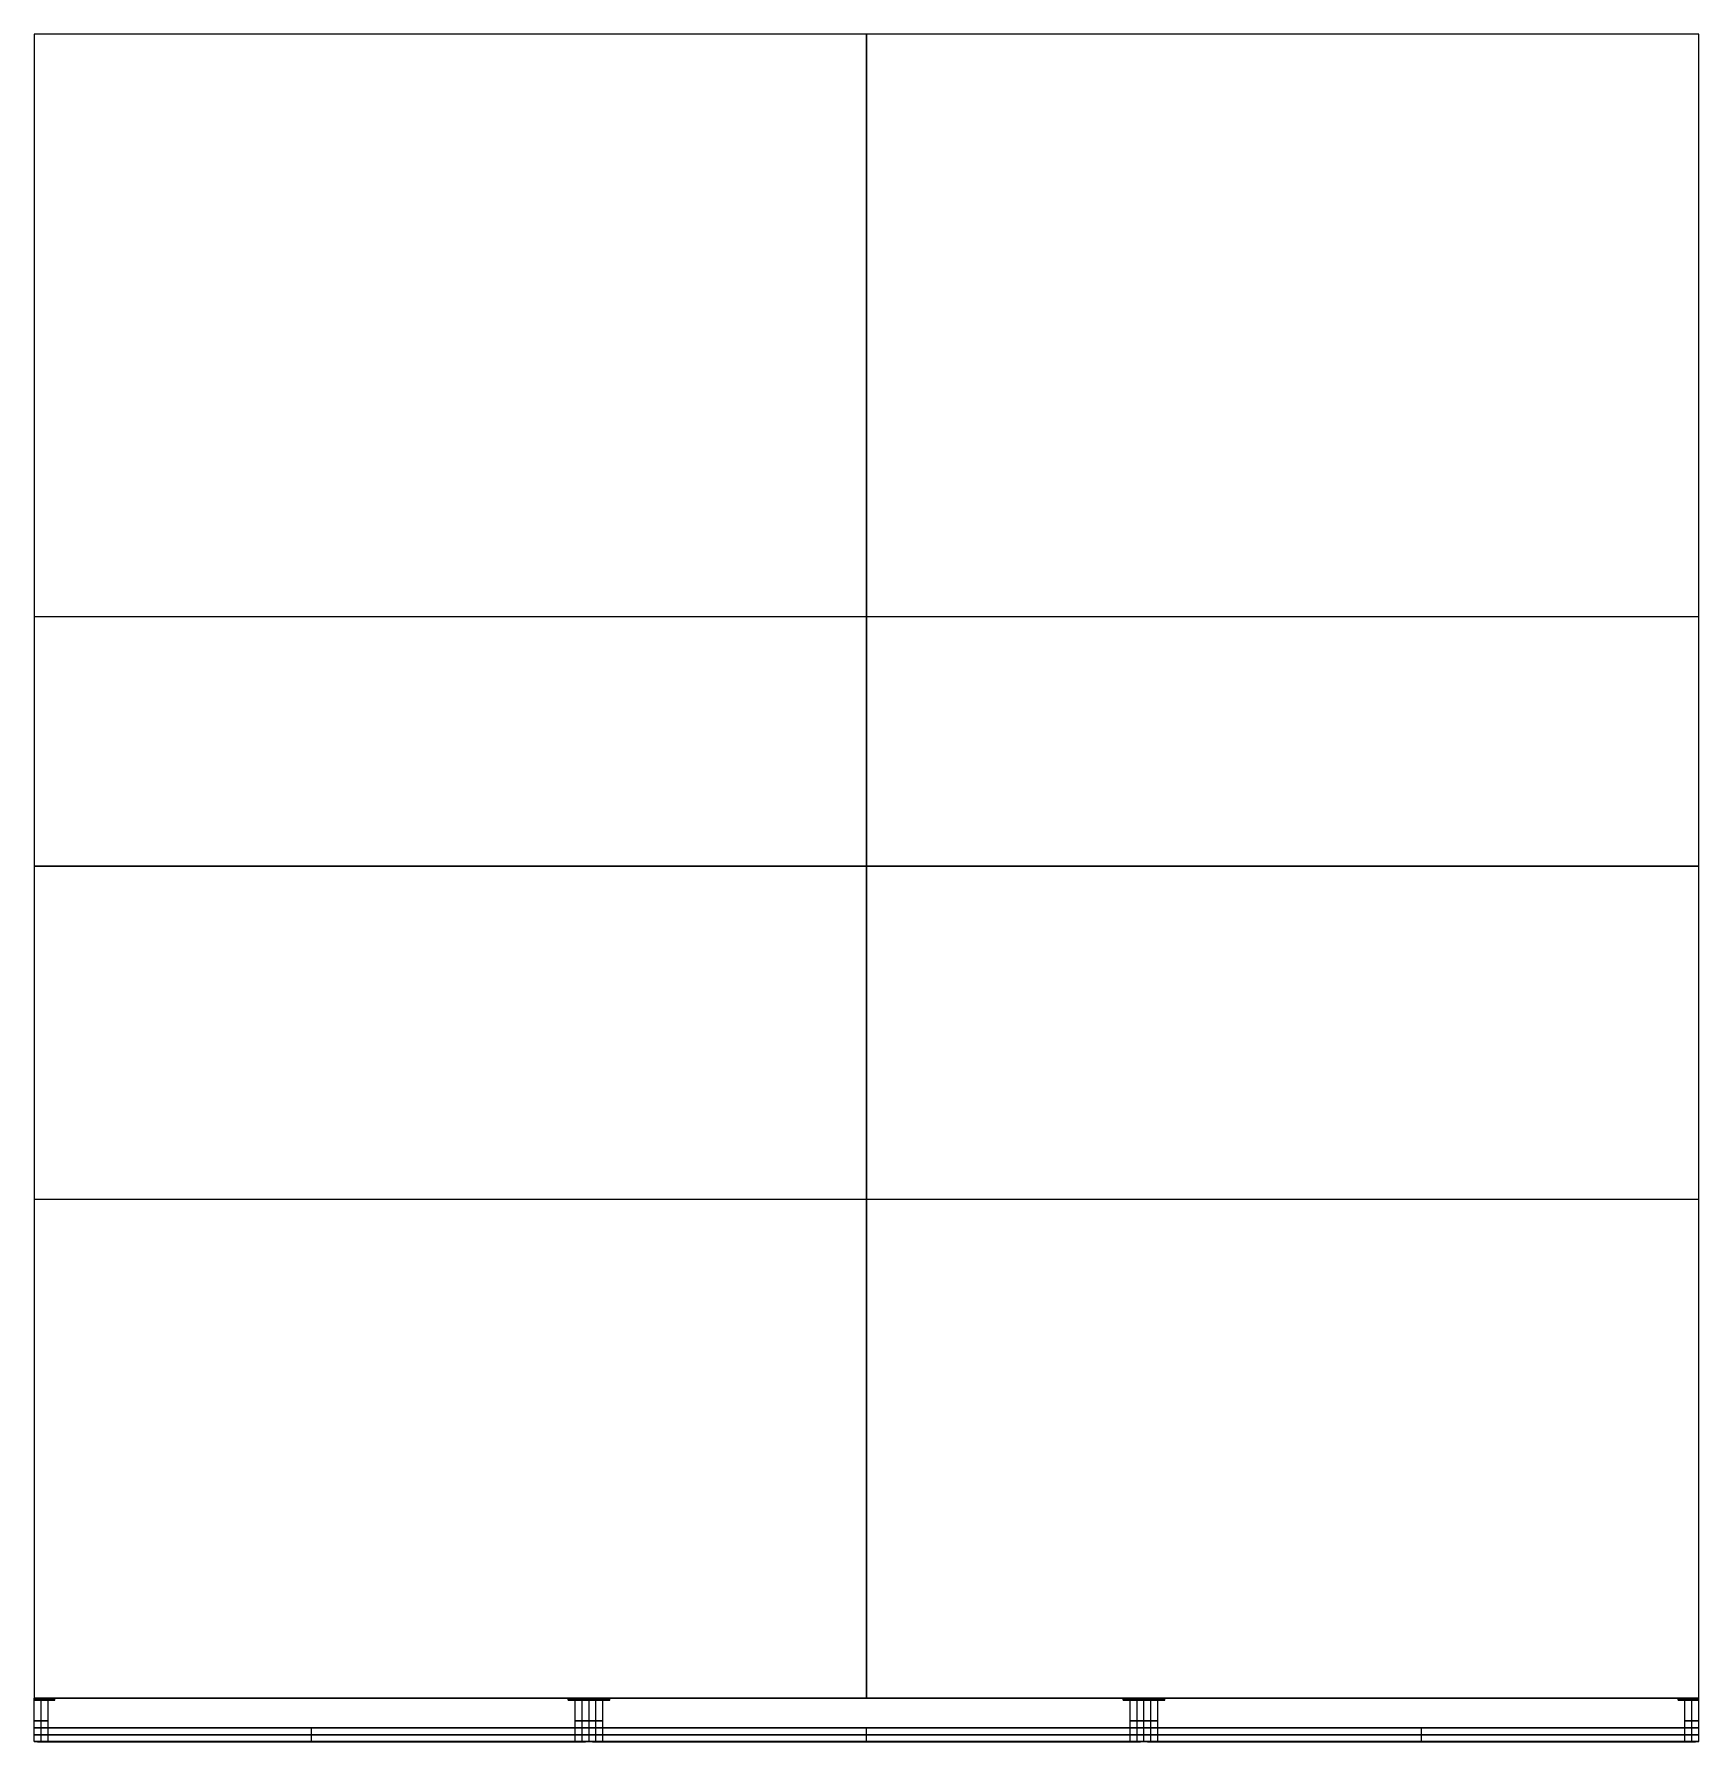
# Model space of a CAD drawing. Header units: inches. Extents: x 0 to 240, y -6 to 240.
import ezdxf

# ---------------------------------------------------------------- set-up
doc = ezdxf.new("R2010")
doc.units = ezdxf.units.IN
doc.header["$MEASUREMENT"] = 0
for name, color, linetype, true_color in [('MODEL$bldg-model', 7, 'Continuous', 0xfafafa), ('MODEL$frame-a', 252, 'Continuous', 0x696969), ('MODEL$frame-b', 254, 'Continuous', 0xbebebe), ('MODEL$frame-c', 7, 'Continuous', 0xe6e6e6), ('MODEL$perf-pan', 7, 'Continuous', 0x646464)]:
    doc.layers.add(name, color=color, linetype=linetype, true_color=true_color)

msp = doc.modelspace()

# ---------------------------------------------------------------- linework, layer by layer
at = {"layer": 'MODEL$bldg-model'}
for p, q in [((0, 240, 432), (0, 0, 432)), ((0, 240, 576), (0, 0, 576)), ((0, 240, 288), (0, 0, 288)), ((0, 240, 432), (0, 0, 432)), ((0, 240, 144), (0, 0, 144)), ((0, 240, 288), (0, 0, 288)), ((120, 72), (120, 240)), ((120, 72, 144), (120, 240, 144)), ((240, 0, 432), (240, 240, 432)), ((240, 0, 576), (240, 240, 576)), ((240, 0, 288), (240, 240, 288)), ((240, 0, 432), (240, 240, 432)), ((240, 0, 144), (240, 240, 144)), ((240, 0, 288), (240, 240, 288)), ((0, 156), (240, 156)), ((0, 156, 144), (240, 156, 144))]:
    msp.add_line(p, q, dxfattribs=at)
for points in [[(240, 240, 432), (0, 240, 432)], [(0, 240, 432), (0, 240, 576)], [(240, 240, 576), (0, 240, 576)], [(240, 240, 504), (0, 240, 504)], [(0, 240, 504), (0, 0, 504)], [(240, 240, 288), (0, 240, 288)], [(0, 240, 288), (0, 240, 432)], [(240, 240, 432), (0, 240, 432)], [(240, 240, 360), (0, 240, 360)], [(0, 240, 360), (0, 0, 360)], [(240, 240, 144), (0, 240, 144)], [(0, 240, 144), (0, 240, 288)], [(240, 240, 288), (0, 240, 288)], [(240, 240, 216), (0, 240, 216)], [(0, 240, 216), (0, 0, 216)], [(240, 240), (0, 240)], [(0, 240), (0, 240, 144)], [(240, 240, 144), (0, 240, 144)], [(0, 240), (0, 72)], [(0, 240, 144), (0, 72, 144)], [(240, 240, 72), (0, 240, 72)], [(0, 240, 72), (0, 72, 72)], [(120, 240, 432), (120, 240, 576)], [(120, 240, 432), (120, 0, 432)], [(120, 0, 576), (120, 240, 576)], [(120, 240, 288), (120, 240, 432)], [(120, 240, 288), (120, 0, 288)], [(120, 0, 432), (120, 240, 432)], [(120, 240, 144), (120, 240, 288)], [(120, 240, 144), (120, 0, 144)], [(120, 0, 288), (120, 240, 288)], [(120, 240), (120, 240, 144)], [(240, 240, 432), (240, 240, 576)], [(240, 0, 504), (240, 240, 504)], [(240, 240, 288), (240, 240, 432)], [(240, 0, 360), (240, 240, 360)], [(240, 240, 144), (240, 240, 288)], [(240, 0, 216), (240, 240, 216)], [(240, 72), (240, 240)], [(240, 240), (240, 240, 144)], [(240, 72, 144), (240, 240, 144)], [(240, 72, 72), (240, 240, 72)], [(0, 156), (0, 156, 144)], [(240, 156), (240, 156, 144)], [(240, 120, 432), (0, 120, 432)], [(0, 120, 432), (0, 120, 576)], [(0, 120, 576), (240, 120, 576)], [(240, 120, 288), (0, 120, 288)], [(0, 120, 288), (0, 120, 432)], [(0, 120, 432), (240, 120, 432)], [(240, 120, 144), (0, 120, 144)], [(0, 120, 144), (0, 120, 288)], [(0, 120, 288), (240, 120, 288)], [(240, 120, 432), (240, 120, 576)], [(240, 120, 288), (240, 120, 432)], [(240, 120, 144), (240, 120, 288)], [(0, 72), (240, 72)], [(0, 72, 144), (240, 72, 144)], [(0, 72), (0, 72, 144)], [(0, 72, 72), (240, 72, 72)], [(120, 72), (120, 72, 144)], [(240, 72), (240, 72, 144)], [(0, 0, 432), (240, 0, 432)], [(240, 0, 576), (0, 0, 576)], [(0, 0, 576), (0, 0, 432)], [(0, 0, 504), (240, 0, 504)], [(0, 0, 288), (240, 0, 288)], [(240, 0, 432), (0, 0, 432)], [(0, 0, 432), (0, 0, 288)], [(0, 0, 360), (240, 0, 360)], [(0, 0, 144), (240, 0, 144)], [(240, 0, 288), (0, 0, 288)], [(0, 0, 288), (0, 0, 144)], [(0, 0, 216), (240, 0, 216)], [(120, 0, 432), (120, 0, 576)], [(120, 0, 288), (120, 0, 432)], [(120, 0, 144), (120, 0, 288)], [(240, 0, 432), (240, 0, 576)], [(240, 0, 288), (240, 0, 432)], [(240, 0, 144), (240, 0, 288)]]:
    msp.add_open_spline(points, degree=1, dxfattribs=at)
at = {"layer": 'MODEL$frame-a'}
for p, q in [((2, -4.25, 216), (0, -4.25, 216)), ((2, -4.25, 504), (0, -4.25, 504)), ((2, -4.25, 360), (0, -4.25, 360)), ((40, -4.25, 144), (40, -4.25, 146)), ((40, -4.25, 286), (40, -4.25, 288)), ((40, -4.25, 432), (40, -4.25, 434)), ((40, -4.25, 574), (40, -4.25, 576)), ((40, -4.25, 288), (40, -4.25, 290)), ((40, -4.25, 430), (40, -4.25, 432)), ((80, -4.25, 216), (78, -4.25, 216)), ((80, -4.25, 504), (78, -4.25, 504)), ((80, -4.25, 360), (78, -4.25, 360)), ((82, -4.25, 504), (80, -4.25, 504)), ((82, -4.25, 360), (80, -4.25, 360)), ((82, -4.25, 216), (80, -4.25, 216)), ((120, -4.25, 432), (120, -4.25, 434)), ((120, -4.25, 574), (120, -4.25, 576)), ((120, -4.25, 288), (120, -4.25, 290)), ((120, -4.25, 430), (120, -4.25, 432)), ((120, -4.25, 144), (120, -4.25, 146)), ((120, -4.25, 286), (120, -4.25, 288)), ((160, -4.25, 504), (158, -4.25, 504)), ((160, -4.25, 360), (158, -4.25, 360)), ((160, -4.25, 216), (158, -4.25, 216)), ((162, -4.25, 504), (160, -4.25, 504)), ((162, -4.25, 360), (160, -4.25, 360)), ((162, -4.25, 216), (160, -4.25, 216)), ((200, -4.25, 432), (200, -4.25, 434)), ((200, -4.25, 574), (200, -4.25, 576)), ((200, -4.25, 288), (200, -4.25, 290)), ((200, -4.25, 430), (200, -4.25, 432)), ((200, -4.25, 144), (200, -4.25, 146)), ((200, -4.25, 286), (200, -4.25, 288)), ((240, -4.25, 504), (238, -4.25, 504)), ((240, -4.25, 360), (238, -4.25, 360)), ((240, -4.25, 216), (238, -4.25, 216)), ((2, -6.25, 216), (0, -6.25, 216)), ((2, -6.25, 504), (0, -6.25, 504)), ((2, -6.25, 360), (0, -6.25, 360)), ((40, -6.25, 144), (40, -6.25, 146)), ((40, -6.25, 286), (40, -6.25, 288)), ((40, -6.25, 432), (40, -6.25, 434)), ((40, -6.25, 574), (40, -6.25, 576)), ((40, -6.25, 288), (40, -6.25, 290)), ((40, -6.25, 430), (40, -6.25, 432)), ((80, -6.25, 216), (78, -6.25, 216)), ((80, -6.25, 504), (78, -6.25, 504)), ((80, -6.25, 360), (78, -6.25, 360)), ((82, -6.25, 504), (80, -6.25, 504)), ((82, -6.25, 360), (80, -6.25, 360)), ((82, -6.25, 216), (80, -6.25, 216)), ((120, -6.25, 432), (120, -6.25, 434)), ((120, -6.25, 574), (120, -6.25, 576)), ((120, -6.25, 288), (120, -6.25, 290)), ((120, -6.25, 430), (120, -6.25, 432)), ((120, -6.25, 144), (120, -6.25, 146)), ((120, -6.25, 286), (120, -6.25, 288)), ((160, -6.25, 504), (158, -6.25, 504)), ((160, -6.25, 360), (158, -6.25, 360)), ((160, -6.25, 216), (158, -6.25, 216)), ((162, -6.25, 504), (160, -6.25, 504)), ((162, -6.25, 360), (160, -6.25, 360)), ((162, -6.25, 216), (160, -6.25, 216)), ((200, -6.25, 432), (200, -6.25, 434)), ((200, -6.25, 574), (200, -6.25, 576)), ((200, -6.25, 288), (200, -6.25, 290)), ((200, -6.25, 430), (200, -6.25, 432)), ((200, -6.25, 144), (200, -6.25, 146)), ((200, -6.25, 286), (200, -6.25, 288)), ((240, -6.25, 504), (238, -6.25, 504)), ((240, -6.25, 360), (238, -6.25, 360)), ((240, -6.25, 216), (238, -6.25, 216))]:
    msp.add_line(p, q, dxfattribs=at)
for points in [[(0, -6.25, 288), (0, -4.25, 288)], [(0, -4.25, 144), (0, -4.25, 288)], [(0, -6.25, 144), (0, -4.25, 144)], [(0, -4.25, 288), (80, -4.25, 288)], [(80, -4.25, 144), (0, -4.25, 144)], [(0, -6.25, 216), (0, -4.25, 216)], [(0, -6.25, 576), (0, -4.25, 576)], [(0, -4.25, 432), (0, -4.25, 576)], [(0, -6.25, 432), (0, -4.25, 432)], [(0, -4.25, 576), (80, -4.25, 576)], [(80, -4.25, 432), (0, -4.25, 432)], [(0, -6.25, 504), (0, -4.25, 504)], [(0, -6.25, 432), (0, -4.25, 432)], [(0, -4.25, 288), (0, -4.25, 432)], [(0, -6.25, 288), (0, -4.25, 288)], [(0, -4.25, 432), (80, -4.25, 432)], [(80, -4.25, 288), (0, -4.25, 288)], [(0, -6.25, 360), (0, -4.25, 360)], [(2, -4.25, 146), (78, -4.25, 146)], [(2, -6.25, 146), (2, -4.25, 146)], [(2, -6.25, 286), (2, -4.25, 286)], [(78, -4.25, 286), (2, -4.25, 286)], [(2, -4.25, 286), (2, -4.25, 146)], [(2, -6.25, 216), (2, -4.25, 216)], [(2, -4.25, 434), (78, -4.25, 434)], [(2, -6.25, 434), (2, -4.25, 434)], [(2, -6.25, 574), (2, -4.25, 574)], [(78, -4.25, 574), (2, -4.25, 574)], [(2, -4.25, 574), (2, -4.25, 434)], [(2, -6.25, 504), (2, -4.25, 504)], [(2, -4.25, 290), (78, -4.25, 290)], [(2, -6.25, 290), (2, -4.25, 290)], [(2, -6.25, 430), (2, -4.25, 430)], [(78, -4.25, 430), (2, -4.25, 430)], [(2, -4.25, 430), (2, -4.25, 290)], [(2, -6.25, 360), (2, -4.25, 360)], [(40, -6.25, 288), (40, -4.25, 288)], [(40, -6.25, 144), (40, -4.25, 144)], [(40, -6.25, 146), (40, -4.25, 146)], [(40, -6.25, 286), (40, -4.25, 286)], [(40, -6.25, 576), (40, -4.25, 576)], [(40, -6.25, 432), (40, -4.25, 432)], [(40, -6.25, 434), (40, -4.25, 434)], [(40, -6.25, 574), (40, -4.25, 574)], [(40, -6.25, 432), (40, -4.25, 432)], [(40, -6.25, 288), (40, -4.25, 288)], [(40, -6.25, 290), (40, -4.25, 290)], [(40, -6.25, 430), (40, -4.25, 430)], [(78, -6.25, 146), (78, -4.25, 146)], [(78, -6.25, 286), (78, -4.25, 286)], [(78, -4.25, 146), (78, -4.25, 286)], [(78, -6.25, 216), (78, -4.25, 216)], [(78, -6.25, 434), (78, -4.25, 434)], [(78, -6.25, 574), (78, -4.25, 574)], [(78, -4.25, 434), (78, -4.25, 574)], [(78, -6.25, 504), (78, -4.25, 504)], [(78, -6.25, 290), (78, -4.25, 290)], [(78, -6.25, 430), (78, -4.25, 430)], [(78, -4.25, 290), (78, -4.25, 430)], [(78, -6.25, 360), (78, -4.25, 360)], [(80, -6.25, 288), (80, -4.25, 288)], [(80, -6.25, 144), (80, -4.25, 144)], [(80, -4.25, 288), (80, -4.25, 144)], [(80, -6.25, 216), (80, -4.25, 216)], [(80, -6.25, 576), (80, -4.25, 576)], [(80, -4.25, 432), (80, -4.25, 576)], [(80, -6.25, 432), (80, -4.25, 432)], [(80, -4.25, 576), (160, -4.25, 576)], [(160, -4.25, 432), (80, -4.25, 432)], [(80, -6.25, 504), (80, -4.25, 504)], [(80, -6.25, 432), (80, -4.25, 432)], [(80, -4.25, 288), (80, -4.25, 432)], [(80, -6.25, 288), (80, -4.25, 288)], [(80, -4.25, 432), (160, -4.25, 432)], [(160, -4.25, 288), (80, -4.25, 288)], [(80, -6.25, 360), (80, -4.25, 360)], [(80, -6.25, 288), (80, -4.25, 288)], [(80, -4.25, 144), (80, -4.25, 288)], [(80, -6.25, 144), (80, -4.25, 144)], [(80, -4.25, 288), (160, -4.25, 288)], [(160, -4.25, 144), (80, -4.25, 144)], [(80, -6.25, 216), (80, -4.25, 216)], [(80, -6.25, 576), (80, -4.25, 576)], [(80, -6.25, 432), (80, -4.25, 432)], [(80, -4.25, 576), (80, -4.25, 432)], [(80, -6.25, 504), (80, -4.25, 504)], [(80, -6.25, 432), (80, -4.25, 432)], [(80, -6.25, 288), (80, -4.25, 288)], [(80, -4.25, 432), (80, -4.25, 288)], [(80, -6.25, 360), (80, -4.25, 360)], [(82, -4.25, 434), (158, -4.25, 434)], [(82, -6.25, 434), (82, -4.25, 434)], [(82, -6.25, 574), (82, -4.25, 574)], [(158, -4.25, 574), (82, -4.25, 574)], [(82, -4.25, 574), (82, -4.25, 434)], [(82, -6.25, 504), (82, -4.25, 504)], [(82, -4.25, 290), (158, -4.25, 290)], [(82, -6.25, 290), (82, -4.25, 290)], [(82, -6.25, 430), (82, -4.25, 430)], [(158, -4.25, 430), (82, -4.25, 430)], [(82, -4.25, 430), (82, -4.25, 290)], [(82, -6.25, 360), (82, -4.25, 360)], [(82, -4.25, 146), (158, -4.25, 146)], [(82, -6.25, 146), (82, -4.25, 146)], [(82, -6.25, 286), (82, -4.25, 286)], [(158, -4.25, 286), (82, -4.25, 286)], [(82, -4.25, 286), (82, -4.25, 146)], [(82, -6.25, 216), (82, -4.25, 216)], [(120, -6.25, 576), (120, -4.25, 576)], [(120, -6.25, 432), (120, -4.25, 432)], [(120, -6.25, 434), (120, -4.25, 434)], [(120, -6.25, 574), (120, -4.25, 574)], [(120, -6.25, 432), (120, -4.25, 432)], [(120, -6.25, 288), (120, -4.25, 288)], [(120, -6.25, 290), (120, -4.25, 290)], [(120, -6.25, 430), (120, -4.25, 430)], [(120, -6.25, 288), (120, -4.25, 288)], [(120, -6.25, 144), (120, -4.25, 144)], [(120, -6.25, 146), (120, -4.25, 146)], [(120, -6.25, 286), (120, -4.25, 286)], [(158, -6.25, 434), (158, -4.25, 434)], [(158, -6.25, 574), (158, -4.25, 574)], [(158, -4.25, 434), (158, -4.25, 574)], [(158, -6.25, 504), (158, -4.25, 504)], [(158, -6.25, 290), (158, -4.25, 290)], [(158, -6.25, 430), (158, -4.25, 430)], [(158, -4.25, 290), (158, -4.25, 430)], [(158, -6.25, 360), (158, -4.25, 360)], [(158, -6.25, 146), (158, -4.25, 146)], [(158, -6.25, 286), (158, -4.25, 286)], [(158, -4.25, 146), (158, -4.25, 286)], [(158, -6.25, 216), (158, -4.25, 216)], [(160, -6.25, 576), (160, -4.25, 576)], [(160, -4.25, 432), (160, -4.25, 576)], [(160, -6.25, 432), (160, -4.25, 432)], [(160, -4.25, 576), (240, -4.25, 576)], [(240, -4.25, 432), (160, -4.25, 432)], [(160, -6.25, 504), (160, -4.25, 504)], [(160, -6.25, 432), (160, -4.25, 432)], [(160, -4.25, 288), (160, -4.25, 432)], [(160, -6.25, 288), (160, -4.25, 288)], [(160, -4.25, 432), (240, -4.25, 432)], [(240, -4.25, 288), (160, -4.25, 288)], [(160, -6.25, 360), (160, -4.25, 360)], [(160, -6.25, 576), (160, -4.25, 576)], [(160, -6.25, 432), (160, -4.25, 432)], [(160, -4.25, 576), (160, -4.25, 432)], [(160, -6.25, 504), (160, -4.25, 504)], [(160, -6.25, 288), (160, -4.25, 288)], [(160, -4.25, 144), (160, -4.25, 288)], [(160, -6.25, 144), (160, -4.25, 144)], [(160, -4.25, 288), (240, -4.25, 288)], [(240, -4.25, 144), (160, -4.25, 144)], [(160, -6.25, 216), (160, -4.25, 216)], [(160, -6.25, 432), (160, -4.25, 432)], [(160, -6.25, 288), (160, -4.25, 288)], [(160, -4.25, 432), (160, -4.25, 288)], [(160, -6.25, 360), (160, -4.25, 360)], [(160, -6.25, 288), (160, -4.25, 288)], [(160, -6.25, 144), (160, -4.25, 144)], [(160, -4.25, 288), (160, -4.25, 144)], [(160, -6.25, 216), (160, -4.25, 216)], [(162, -4.25, 434), (238, -4.25, 434)], [(162, -6.25, 434), (162, -4.25, 434)], [(162, -6.25, 574), (162, -4.25, 574)], [(238, -4.25, 574), (162, -4.25, 574)], [(162, -4.25, 574), (162, -4.25, 434)], [(162, -6.25, 504), (162, -4.25, 504)], [(162, -4.25, 290), (238, -4.25, 290)], [(162, -6.25, 290), (162, -4.25, 290)], [(162, -6.25, 430), (162, -4.25, 430)], [(238, -4.25, 430), (162, -4.25, 430)], [(162, -4.25, 430), (162, -4.25, 290)], [(162, -6.25, 360), (162, -4.25, 360)], [(162, -4.25, 146), (238, -4.25, 146)], [(162, -6.25, 146), (162, -4.25, 146)], [(162, -6.25, 286), (162, -4.25, 286)], [(238, -4.25, 286), (162, -4.25, 286)], [(162, -4.25, 286), (162, -4.25, 146)], [(162, -6.25, 216), (162, -4.25, 216)], [(200, -6.25, 576), (200, -4.25, 576)], [(200, -6.25, 432), (200, -4.25, 432)], [(200, -6.25, 434), (200, -4.25, 434)], [(200, -6.25, 574), (200, -4.25, 574)], [(200, -6.25, 432), (200, -4.25, 432)], [(200, -6.25, 288), (200, -4.25, 288)], [(200, -6.25, 290), (200, -4.25, 290)], [(200, -6.25, 430), (200, -4.25, 430)], [(200, -6.25, 288), (200, -4.25, 288)], [(200, -6.25, 144), (200, -4.25, 144)], [(200, -6.25, 146), (200, -4.25, 146)], [(200, -6.25, 286), (200, -4.25, 286)], [(238, -6.25, 434), (238, -4.25, 434)], [(238, -6.25, 574), (238, -4.25, 574)], [(238, -4.25, 434), (238, -4.25, 574)], [(238, -6.25, 504), (238, -4.25, 504)], [(238, -6.25, 290), (238, -4.25, 290)], [(238, -6.25, 430), (238, -4.25, 430)], [(238, -4.25, 290), (238, -4.25, 430)], [(238, -6.25, 360), (238, -4.25, 360)], [(238, -6.25, 146), (238, -4.25, 146)], [(238, -6.25, 286), (238, -4.25, 286)], [(238, -4.25, 146), (238, -4.25, 286)], [(238, -6.25, 216), (238, -4.25, 216)], [(240, -6.25, 576), (240, -4.25, 576)], [(240, -6.25, 432), (240, -4.25, 432)], [(240, -4.25, 576), (240, -4.25, 432)], [(240, -6.25, 504), (240, -4.25, 504)], [(240, -6.25, 432), (240, -4.25, 432)], [(240, -6.25, 288), (240, -4.25, 288)], [(240, -4.25, 432), (240, -4.25, 288)], [(240, -6.25, 360), (240, -4.25, 360)], [(240, -6.25, 288), (240, -4.25, 288)], [(240, -6.25, 144), (240, -4.25, 144)], [(240, -4.25, 288), (240, -4.25, 144)], [(240, -6.25, 216), (240, -4.25, 216)], [(0, -5.25, 144), (0, -5.25, 288)], [(0, -5.25, 288), (80, -5.25, 288)], [(80, -5.25, 144), (0, -5.25, 144)], [(0, -5.25, 432), (0, -5.25, 576)], [(0, -5.25, 576), (80, -5.25, 576)], [(80, -5.25, 432), (0, -5.25, 432)], [(0, -5.25, 288), (0, -5.25, 432)], [(0, -5.25, 432), (80, -5.25, 432)], [(80, -5.25, 288), (0, -5.25, 288)], [(0, -6.25, 144), (0, -6.25, 288)], [(0, -6.25, 288), (80, -6.25, 288)], [(80, -6.25, 144), (0, -6.25, 144)], [(0, -6.25, 432), (0, -6.25, 576)], [(0, -6.25, 576), (80, -6.25, 576)], [(80, -6.25, 432), (0, -6.25, 432)], [(0, -6.25, 288), (0, -6.25, 432)], [(0, -6.25, 432), (80, -6.25, 432)], [(80, -6.25, 288), (0, -6.25, 288)], [(2, -5.25, 146), (78, -5.25, 146)], [(78, -5.25, 286), (2, -5.25, 286)], [(2, -5.25, 286), (2, -5.25, 146)], [(2, -5.25, 434), (78, -5.25, 434)], [(78, -5.25, 574), (2, -5.25, 574)], [(2, -5.25, 574), (2, -5.25, 434)], [(2, -5.25, 290), (78, -5.25, 290)], [(78, -5.25, 430), (2, -5.25, 430)], [(2, -5.25, 430), (2, -5.25, 290)], [(2, -6.25, 146), (78, -6.25, 146)], [(78, -6.25, 286), (2, -6.25, 286)], [(2, -6.25, 286), (2, -6.25, 146)], [(2, -6.25, 434), (78, -6.25, 434)], [(78, -6.25, 574), (2, -6.25, 574)], [(2, -6.25, 574), (2, -6.25, 434)], [(2, -6.25, 290), (78, -6.25, 290)], [(78, -6.25, 430), (2, -6.25, 430)], [(2, -6.25, 430), (2, -6.25, 290)], [(78, -5.25, 146), (78, -5.25, 286)], [(78, -5.25, 434), (78, -5.25, 574)], [(78, -5.25, 290), (78, -5.25, 430)], [(78, -6.25, 146), (78, -6.25, 286)], [(78, -6.25, 434), (78, -6.25, 574)], [(78, -6.25, 290), (78, -6.25, 430)], [(80, -5.25, 288), (80, -5.25, 144)], [(80, -5.25, 432), (80, -5.25, 576)], [(80, -5.25, 576), (160, -5.25, 576)], [(160, -5.25, 432), (80, -5.25, 432)], [(80, -5.25, 288), (80, -5.25, 432)], [(80, -5.25, 432), (160, -5.25, 432)], [(160, -5.25, 288), (80, -5.25, 288)], [(80, -5.25, 144), (80, -5.25, 288)], [(80, -5.25, 288), (160, -5.25, 288)], [(160, -5.25, 144), (80, -5.25, 144)], [(80, -5.25, 576), (80, -5.25, 432)], [(80, -5.25, 432), (80, -5.25, 288)], [(80, -6.25, 288), (80, -6.25, 144)], [(80, -6.25, 432), (80, -6.25, 576)], [(80, -6.25, 576), (160, -6.25, 576)], [(160, -6.25, 432), (80, -6.25, 432)], [(80, -6.25, 288), (80, -6.25, 432)], [(80, -6.25, 432), (160, -6.25, 432)], [(160, -6.25, 288), (80, -6.25, 288)], [(80, -6.25, 144), (80, -6.25, 288)], [(80, -6.25, 288), (160, -6.25, 288)], [(160, -6.25, 144), (80, -6.25, 144)], [(80, -6.25, 576), (80, -6.25, 432)], [(80, -6.25, 432), (80, -6.25, 288)], [(82, -5.25, 434), (158, -5.25, 434)], [(158, -5.25, 574), (82, -5.25, 574)], [(82, -5.25, 574), (82, -5.25, 434)], [(82, -5.25, 290), (158, -5.25, 290)], [(158, -5.25, 430), (82, -5.25, 430)], [(82, -5.25, 430), (82, -5.25, 290)], [(82, -5.25, 146), (158, -5.25, 146)], [(158, -5.25, 286), (82, -5.25, 286)], [(82, -5.25, 286), (82, -5.25, 146)], [(82, -6.25, 434), (158, -6.25, 434)], [(158, -6.25, 574), (82, -6.25, 574)], [(82, -6.25, 574), (82, -6.25, 434)], [(82, -6.25, 290), (158, -6.25, 290)], [(158, -6.25, 430), (82, -6.25, 430)], [(82, -6.25, 430), (82, -6.25, 290)], [(82, -6.25, 146), (158, -6.25, 146)], [(158, -6.25, 286), (82, -6.25, 286)], [(82, -6.25, 286), (82, -6.25, 146)], [(158, -5.25, 434), (158, -5.25, 574)], [(158, -5.25, 290), (158, -5.25, 430)], [(158, -5.25, 146), (158, -5.25, 286)], [(158, -6.25, 434), (158, -6.25, 574)], [(158, -6.25, 290), (158, -6.25, 430)], [(158, -6.25, 146), (158, -6.25, 286)], [(160, -5.25, 432), (160, -5.25, 576)], [(160, -5.25, 576), (240, -5.25, 576)], [(240, -5.25, 432), (160, -5.25, 432)], [(160, -5.25, 288), (160, -5.25, 432)], [(160, -5.25, 432), (240, -5.25, 432)], [(240, -5.25, 288), (160, -5.25, 288)], [(160, -5.25, 576), (160, -5.25, 432)], [(160, -5.25, 144), (160, -5.25, 288)], [(160, -5.25, 288), (240, -5.25, 288)], [(240, -5.25, 144), (160, -5.25, 144)], [(160, -5.25, 432), (160, -5.25, 288)], [(160, -5.25, 288), (160, -5.25, 144)], [(160, -6.25, 432), (160, -6.25, 576)], [(160, -6.25, 576), (240, -6.25, 576)], [(240, -6.25, 432), (160, -6.25, 432)], [(160, -6.25, 288), (160, -6.25, 432)], [(160, -6.25, 432), (240, -6.25, 432)], [(240, -6.25, 288), (160, -6.25, 288)], [(160, -6.25, 576), (160, -6.25, 432)], [(160, -6.25, 144), (160, -6.25, 288)], [(160, -6.25, 288), (240, -6.25, 288)], [(240, -6.25, 144), (160, -6.25, 144)], [(160, -6.25, 432), (160, -6.25, 288)], [(160, -6.25, 288), (160, -6.25, 144)], [(162, -5.25, 434), (238, -5.25, 434)], [(238, -5.25, 574), (162, -5.25, 574)], [(162, -5.25, 574), (162, -5.25, 434)], [(162, -5.25, 290), (238, -5.25, 290)], [(238, -5.25, 430), (162, -5.25, 430)], [(162, -5.25, 430), (162, -5.25, 290)], [(162, -5.25, 146), (238, -5.25, 146)], [(238, -5.25, 286), (162, -5.25, 286)], [(162, -5.25, 286), (162, -5.25, 146)], [(162, -6.25, 434), (238, -6.25, 434)], [(238, -6.25, 574), (162, -6.25, 574)], [(162, -6.25, 574), (162, -6.25, 434)], [(162, -6.25, 290), (238, -6.25, 290)], [(238, -6.25, 430), (162, -6.25, 430)], [(162, -6.25, 430), (162, -6.25, 290)], [(162, -6.25, 146), (238, -6.25, 146)], [(238, -6.25, 286), (162, -6.25, 286)], [(162, -6.25, 286), (162, -6.25, 146)], [(238, -5.25, 434), (238, -5.25, 574)], [(238, -5.25, 290), (238, -5.25, 430)], [(238, -5.25, 146), (238, -5.25, 286)], [(238, -6.25, 434), (238, -6.25, 574)], [(238, -6.25, 290), (238, -6.25, 430)], [(238, -6.25, 146), (238, -6.25, 286)], [(240, -5.25, 576), (240, -5.25, 432)], [(240, -5.25, 432), (240, -5.25, 288)], [(240, -5.25, 288), (240, -5.25, 144)], [(240, -6.25, 576), (240, -6.25, 432)], [(240, -6.25, 432), (240, -6.25, 288)], [(240, -6.25, 288), (240, -6.25, 144)]]:
    msp.add_open_spline(points, degree=1, dxfattribs=at)
at = {"layer": 'MODEL$frame-b'}
for p, q in [((2, -0.25, 287), (0, -0.25, 287)), ((2, -0.25, 145), (0, -0.25, 145)), ((2, -0.25, 575), (0, -0.25, 575)), ((2, -0.25, 433), (0, -0.25, 433)), ((2, -0.25, 431), (0, -0.25, 431)), ((2, -0.25, 289), (0, -0.25, 289)), ((1, -0.25, 286), (1, -0.25, 288)), ((1, -0.25, 144), (1, -0.25, 146)), ((1, -0.25, 574), (1, -0.25, 576)), ((1, -0.25, 432), (1, -0.25, 434)), ((1, -0.25, 430), (1, -0.25, 432)), ((1, -0.25, 288), (1, -0.25, 290)), ((80, -0.25, 287), (78, -0.25, 287)), ((80, -0.25, 145), (78, -0.25, 145)), ((80, -0.25, 575), (78, -0.25, 575)), ((80, -0.25, 433), (78, -0.25, 433)), ((80, -0.25, 431), (78, -0.25, 431)), ((80, -0.25, 289), (78, -0.25, 289)), ((79, -0.25, 286), (79, -0.25, 288)), ((79, -0.25, 144), (79, -0.25, 146)), ((79, -0.25, 574), (79, -0.25, 576)), ((79, -0.25, 432), (79, -0.25, 434)), ((79, -0.25, 430), (79, -0.25, 432)), ((79, -0.25, 288), (79, -0.25, 290)), ((82, -0.25, 575), (80, -0.25, 575)), ((82, -0.25, 433), (80, -0.25, 433)), ((82, -0.25, 431), (80, -0.25, 431)), ((82, -0.25, 289), (80, -0.25, 289)), ((82, -0.25, 287), (80, -0.25, 287)), ((82, -0.25, 145), (80, -0.25, 145)), ((81, -0.25, 574), (81, -0.25, 576)), ((81, -0.25, 432), (81, -0.25, 434)), ((81, -0.25, 430), (81, -0.25, 432)), ((81, -0.25, 288), (81, -0.25, 290)), ((81, -0.25, 286), (81, -0.25, 288)), ((81, -0.25, 144), (81, -0.25, 146)), ((160, -0.25, 575), (158, -0.25, 575)), ((160, -0.25, 433), (158, -0.25, 433)), ((160, -0.25, 431), (158, -0.25, 431)), ((160, -0.25, 289), (158, -0.25, 289)), ((160, -0.25, 287), (158, -0.25, 287)), ((160, -0.25, 145), (158, -0.25, 145)), ((159, -0.25, 574), (159, -0.25, 576)), ((159, -0.25, 432), (159, -0.25, 434)), ((159, -0.25, 430), (159, -0.25, 432)), ((159, -0.25, 288), (159, -0.25, 290)), ((159, -0.25, 286), (159, -0.25, 288)), ((159, -0.25, 144), (159, -0.25, 146)), ((162, -0.25, 575), (160, -0.25, 575)), ((162, -0.25, 433), (160, -0.25, 433)), ((162, -0.25, 431), (160, -0.25, 431)), ((162, -0.25, 289), (160, -0.25, 289)), ((162, -0.25, 287), (160, -0.25, 287)), ((162, -0.25, 145), (160, -0.25, 145)), ((161, -0.25, 574), (161, -0.25, 576)), ((161, -0.25, 432), (161, -0.25, 434)), ((161, -0.25, 430), (161, -0.25, 432)), ((161, -0.25, 288), (161, -0.25, 290)), ((161, -0.25, 286), (161, -0.25, 288)), ((161, -0.25, 144), (161, -0.25, 146)), ((240, -0.25, 575), (238, -0.25, 575)), ((240, -0.25, 433), (238, -0.25, 433)), ((240, -0.25, 431), (238, -0.25, 431)), ((240, -0.25, 289), (238, -0.25, 289)), ((240, -0.25, 287), (238, -0.25, 287)), ((240, -0.25, 145), (238, -0.25, 145)), ((239, -0.25, 574), (239, -0.25, 576)), ((239, -0.25, 432), (239, -0.25, 434)), ((239, -0.25, 430), (239, -0.25, 432)), ((239, -0.25, 288), (239, -0.25, 290)), ((239, -0.25, 286), (239, -0.25, 288)), ((239, -0.25, 144), (239, -0.25, 146)), ((2, -6.25, 287), (0, -6.25, 287)), ((2, -6.25, 145), (0, -6.25, 145)), ((2, -6.25, 575), (0, -6.25, 575)), ((2, -6.25, 433), (0, -6.25, 433)), ((2, -6.25, 431), (0, -6.25, 431)), ((2, -6.25, 289), (0, -6.25, 289)), ((1, -6.25, 286), (1, -6.25, 288)), ((1, -6.25, 144), (1, -6.25, 146)), ((1, -6.25, 574), (1, -6.25, 576)), ((1, -6.25, 432), (1, -6.25, 434)), ((1, -6.25, 430), (1, -6.25, 432)), ((1, -6.25, 288), (1, -6.25, 290)), ((80, -6.25, 287), (78, -6.25, 287)), ((80, -6.25, 145), (78, -6.25, 145)), ((80, -6.25, 575), (78, -6.25, 575)), ((80, -6.25, 433), (78, -6.25, 433)), ((80, -6.25, 431), (78, -6.25, 431)), ((80, -6.25, 289), (78, -6.25, 289)), ((79, -6.25, 286), (79, -6.25, 288)), ((79, -6.25, 144), (79, -6.25, 146)), ((79, -6.25, 574), (79, -6.25, 576)), ((79, -6.25, 432), (79, -6.25, 434)), ((79, -6.25, 430), (79, -6.25, 432)), ((79, -6.25, 288), (79, -6.25, 290)), ((82, -6.25, 575), (80, -6.25, 575)), ((82, -6.25, 433), (80, -6.25, 433)), ((82, -6.25, 431), (80, -6.25, 431)), ((82, -6.25, 289), (80, -6.25, 289)), ((82, -6.25, 287), (80, -6.25, 287)), ((82, -6.25, 145), (80, -6.25, 145)), ((81, -6.25, 574), (81, -6.25, 576)), ((81, -6.25, 432), (81, -6.25, 434)), ((81, -6.25, 430), (81, -6.25, 432)), ((81, -6.25, 288), (81, -6.25, 290)), ((81, -6.25, 286), (81, -6.25, 288)), ((81, -6.25, 144), (81, -6.25, 146)), ((160, -6.25, 575), (158, -6.25, 575)), ((160, -6.25, 433), (158, -6.25, 433)), ((160, -6.25, 431), (158, -6.25, 431)), ((160, -6.25, 289), (158, -6.25, 289)), ((160, -6.25, 287), (158, -6.25, 287)), ((160, -6.25, 145), (158, -6.25, 145)), ((159, -6.25, 574), (159, -6.25, 576)), ((159, -6.25, 432), (159, -6.25, 434)), ((159, -6.25, 430), (159, -6.25, 432)), ((159, -6.25, 288), (159, -6.25, 290)), ((159, -6.25, 286), (159, -6.25, 288)), ((159, -6.25, 144), (159, -6.25, 146)), ((162, -6.25, 575), (160, -6.25, 575)), ((162, -6.25, 433), (160, -6.25, 433)), ((162, -6.25, 431), (160, -6.25, 431)), ((162, -6.25, 289), (160, -6.25, 289)), ((162, -6.25, 287), (160, -6.25, 287)), ((162, -6.25, 145), (160, -6.25, 145)), ((161, -6.25, 574), (161, -6.25, 576)), ((161, -6.25, 432), (161, -6.25, 434)), ((161, -6.25, 430), (161, -6.25, 432)), ((161, -6.25, 288), (161, -6.25, 290)), ((161, -6.25, 286), (161, -6.25, 288)), ((161, -6.25, 144), (161, -6.25, 146)), ((240, -6.25, 575), (238, -6.25, 575)), ((240, -6.25, 433), (238, -6.25, 433)), ((240, -6.25, 431), (238, -6.25, 431)), ((240, -6.25, 289), (238, -6.25, 289)), ((240, -6.25, 287), (238, -6.25, 287)), ((240, -6.25, 145), (238, -6.25, 145)), ((239, -6.25, 574), (239, -6.25, 576)), ((239, -6.25, 432), (239, -6.25, 434)), ((239, -6.25, 430), (239, -6.25, 432)), ((239, -6.25, 288), (239, -6.25, 290)), ((239, -6.25, 286), (239, -6.25, 288)), ((239, -6.25, 144), (239, -6.25, 146))]:
    msp.add_line(p, q, dxfattribs=at)
for points in [[(0, -6.25, 288), (0, -0.25, 288)], [(0, -0.25, 286), (0, -0.25, 288)], [(0, -6.25, 286), (0, -0.25, 286)], [(0, -0.25, 288), (2, -0.25, 288)], [(2, -0.25, 286), (0, -0.25, 286)], [(0, -6.25, 287), (0, -0.25, 287)], [(0, -6.25, 146), (0, -0.25, 146)], [(0, -0.25, 144), (0, -0.25, 146)], [(0, -6.25, 144), (0, -0.25, 144)], [(0, -0.25, 146), (2, -0.25, 146)], [(2, -0.25, 144), (0, -0.25, 144)], [(0, -6.25, 145), (0, -0.25, 145)], [(0, -6.25, 576), (0, -0.25, 576)], [(0, -0.25, 574), (0, -0.25, 576)], [(0, -6.25, 574), (0, -0.25, 574)], [(0, -0.25, 576), (2, -0.25, 576)], [(2, -0.25, 574), (0, -0.25, 574)], [(0, -6.25, 575), (0, -0.25, 575)], [(0, -6.25, 434), (0, -0.25, 434)], [(0, -0.25, 432), (0, -0.25, 434)], [(0, -6.25, 432), (0, -0.25, 432)], [(0, -0.25, 434), (2, -0.25, 434)], [(2, -0.25, 432), (0, -0.25, 432)], [(0, -6.25, 433), (0, -0.25, 433)], [(0, -6.25, 432), (0, -0.25, 432)], [(0, -0.25, 430), (0, -0.25, 432)], [(0, -6.25, 430), (0, -0.25, 430)], [(0, -0.25, 432), (2, -0.25, 432)], [(2, -0.25, 430), (0, -0.25, 430)], [(0, -6.25, 431), (0, -0.25, 431)], [(0, -6.25, 290), (0, -0.25, 290)], [(0, -0.25, 288), (0, -0.25, 290)], [(0, -6.25, 288), (0, -0.25, 288)], [(0, -0.25, 290), (2, -0.25, 290)], [(2, -0.25, 288), (0, -0.25, 288)], [(0, -6.25, 289), (0, -0.25, 289)], [(1, -6.25, 288), (1, -0.25, 288)], [(1, -6.25, 286), (1, -0.25, 286)], [(1, -6.25, 146), (1, -0.25, 146)], [(1, -6.25, 144), (1, -0.25, 144)], [(1, -6.25, 576), (1, -0.25, 576)], [(1, -6.25, 574), (1, -0.25, 574)], [(1, -6.25, 434), (1, -0.25, 434)], [(1, -6.25, 432), (1, -0.25, 432)], [(1, -6.25, 432), (1, -0.25, 432)], [(1, -6.25, 430), (1, -0.25, 430)], [(1, -6.25, 290), (1, -0.25, 290)], [(1, -6.25, 288), (1, -0.25, 288)], [(2, -6.25, 288), (2, -0.25, 288)], [(2, -6.25, 286), (2, -0.25, 286)], [(2, -0.25, 288), (2, -0.25, 286)], [(2, -6.25, 287), (2, -0.25, 287)], [(2, -6.25, 146), (2, -0.25, 146)], [(2, -6.25, 144), (2, -0.25, 144)], [(2, -0.25, 146), (2, -0.25, 144)], [(2, -6.25, 145), (2, -0.25, 145)], [(2, -6.25, 576), (2, -0.25, 576)], [(2, -6.25, 574), (2, -0.25, 574)], [(2, -0.25, 576), (2, -0.25, 574)], [(2, -6.25, 575), (2, -0.25, 575)], [(2, -6.25, 434), (2, -0.25, 434)], [(2, -6.25, 432), (2, -0.25, 432)], [(2, -0.25, 434), (2, -0.25, 432)], [(2, -6.25, 433), (2, -0.25, 433)], [(2, -6.25, 432), (2, -0.25, 432)], [(2, -6.25, 430), (2, -0.25, 430)], [(2, -0.25, 432), (2, -0.25, 430)], [(2, -6.25, 431), (2, -0.25, 431)], [(2, -6.25, 290), (2, -0.25, 290)], [(2, -6.25, 288), (2, -0.25, 288)], [(2, -0.25, 290), (2, -0.25, 288)], [(2, -6.25, 289), (2, -0.25, 289)], [(78, -6.25, 288), (78, -0.25, 288)], [(78, -0.25, 286), (78, -0.25, 288)], [(78, -6.25, 286), (78, -0.25, 286)], [(78, -0.25, 288), (80, -0.25, 288)], [(80, -0.25, 286), (78, -0.25, 286)], [(78, -6.25, 287), (78, -0.25, 287)], [(78, -6.25, 146), (78, -0.25, 146)], [(78, -0.25, 144), (78, -0.25, 146)], [(78, -6.25, 144), (78, -0.25, 144)], [(78, -0.25, 146), (80, -0.25, 146)], [(80, -0.25, 144), (78, -0.25, 144)], [(78, -6.25, 145), (78, -0.25, 145)], [(78, -6.25, 576), (78, -0.25, 576)], [(78, -0.25, 574), (78, -0.25, 576)], [(78, -6.25, 574), (78, -0.25, 574)], [(78, -0.25, 576), (80, -0.25, 576)], [(80, -0.25, 574), (78, -0.25, 574)], [(78, -6.25, 575), (78, -0.25, 575)], [(78, -6.25, 434), (78, -0.25, 434)], [(78, -0.25, 432), (78, -0.25, 434)], [(78, -6.25, 432), (78, -0.25, 432)], [(78, -0.25, 434), (80, -0.25, 434)], [(80, -0.25, 432), (78, -0.25, 432)], [(78, -6.25, 433), (78, -0.25, 433)], [(78, -6.25, 432), (78, -0.25, 432)], [(78, -0.25, 430), (78, -0.25, 432)], [(78, -6.25, 430), (78, -0.25, 430)], [(78, -0.25, 432), (80, -0.25, 432)], [(80, -0.25, 430), (78, -0.25, 430)], [(78, -6.25, 431), (78, -0.25, 431)], [(78, -6.25, 290), (78, -0.25, 290)], [(78, -0.25, 288), (78, -0.25, 290)], [(78, -6.25, 288), (78, -0.25, 288)], [(78, -0.25, 290), (80, -0.25, 290)], [(80, -0.25, 288), (78, -0.25, 288)], [(78, -6.25, 289), (78, -0.25, 289)], [(79, -6.25, 288), (79, -0.25, 288)], [(79, -6.25, 286), (79, -0.25, 286)], [(79, -6.25, 146), (79, -0.25, 146)], [(79, -6.25, 144), (79, -0.25, 144)], [(79, -6.25, 576), (79, -0.25, 576)], [(79, -6.25, 574), (79, -0.25, 574)], [(79, -6.25, 434), (79, -0.25, 434)], [(79, -6.25, 432), (79, -0.25, 432)], [(79, -6.25, 432), (79, -0.25, 432)], [(79, -6.25, 430), (79, -0.25, 430)], [(79, -6.25, 290), (79, -0.25, 290)], [(79, -6.25, 288), (79, -0.25, 288)], [(80, -6.25, 288), (80, -0.25, 288)], [(80, -6.25, 286), (80, -0.25, 286)], [(80, -0.25, 288), (80, -0.25, 286)], [(80, -6.25, 287), (80, -0.25, 287)], [(80, -6.25, 146), (80, -0.25, 146)], [(80, -6.25, 144), (80, -0.25, 144)], [(80, -0.25, 146), (80, -0.25, 144)], [(80, -6.25, 145), (80, -0.25, 145)], [(80, -6.25, 576), (80, -0.25, 576)], [(80, -0.25, 574), (80, -0.25, 576)], [(80, -6.25, 574), (80, -0.25, 574)], [(80, -0.25, 576), (82, -0.25, 576)], [(82, -0.25, 574), (80, -0.25, 574)], [(80, -6.25, 575), (80, -0.25, 575)], [(80, -6.25, 434), (80, -0.25, 434)], [(80, -0.25, 432), (80, -0.25, 434)], [(80, -6.25, 432), (80, -0.25, 432)], [(80, -0.25, 434), (82, -0.25, 434)], [(82, -0.25, 432), (80, -0.25, 432)], [(80, -6.25, 433), (80, -0.25, 433)], [(80, -6.25, 432), (80, -0.25, 432)], [(80, -0.25, 430), (80, -0.25, 432)], [(80, -6.25, 430), (80, -0.25, 430)], [(80, -0.25, 432), (82, -0.25, 432)], [(82, -0.25, 430), (80, -0.25, 430)], [(80, -6.25, 431), (80, -0.25, 431)], [(80, -6.25, 290), (80, -0.25, 290)], [(80, -0.25, 288), (80, -0.25, 290)], [(80, -6.25, 288), (80, -0.25, 288)], [(80, -0.25, 290), (82, -0.25, 290)], [(82, -0.25, 288), (80, -0.25, 288)], [(80, -6.25, 289), (80, -0.25, 289)], [(80, -6.25, 288), (80, -0.25, 288)], [(80, -0.25, 286), (80, -0.25, 288)], [(80, -6.25, 286), (80, -0.25, 286)], [(80, -0.25, 288), (82, -0.25, 288)], [(82, -0.25, 286), (80, -0.25, 286)], [(80, -6.25, 287), (80, -0.25, 287)], [(80, -6.25, 146), (80, -0.25, 146)], [(80, -0.25, 144), (80, -0.25, 146)], [(80, -6.25, 144), (80, -0.25, 144)], [(80, -0.25, 146), (82, -0.25, 146)], [(82, -0.25, 144), (80, -0.25, 144)], [(80, -6.25, 145), (80, -0.25, 145)], [(80, -6.25, 576), (80, -0.25, 576)], [(80, -6.25, 574), (80, -0.25, 574)], [(80, -0.25, 576), (80, -0.25, 574)], [(80, -6.25, 575), (80, -0.25, 575)], [(80, -6.25, 434), (80, -0.25, 434)], [(80, -6.25, 432), (80, -0.25, 432)], [(80, -0.25, 434), (80, -0.25, 432)], [(80, -6.25, 433), (80, -0.25, 433)], [(80, -6.25, 432), (80, -0.25, 432)], [(80, -6.25, 430), (80, -0.25, 430)], [(80, -0.25, 432), (80, -0.25, 430)], [(80, -6.25, 431), (80, -0.25, 431)], [(80, -6.25, 290), (80, -0.25, 290)], [(80, -6.25, 288), (80, -0.25, 288)], [(80, -0.25, 290), (80, -0.25, 288)], [(80, -6.25, 289), (80, -0.25, 289)], [(81, -6.25, 576), (81, -0.25, 576)], [(81, -6.25, 574), (81, -0.25, 574)], [(81, -6.25, 434), (81, -0.25, 434)], [(81, -6.25, 432), (81, -0.25, 432)], [(81, -6.25, 432), (81, -0.25, 432)], [(81, -6.25, 430), (81, -0.25, 430)], [(81, -6.25, 290), (81, -0.25, 290)], [(81, -6.25, 288), (81, -0.25, 288)], [(81, -6.25, 288), (81, -0.25, 288)], [(81, -6.25, 286), (81, -0.25, 286)], [(81, -6.25, 146), (81, -0.25, 146)], [(81, -6.25, 144), (81, -0.25, 144)], [(82, -6.25, 576), (82, -0.25, 576)], [(82, -6.25, 574), (82, -0.25, 574)], [(82, -0.25, 576), (82, -0.25, 574)], [(82, -6.25, 575), (82, -0.25, 575)], [(82, -6.25, 434), (82, -0.25, 434)], [(82, -6.25, 432), (82, -0.25, 432)], [(82, -0.25, 434), (82, -0.25, 432)], [(82, -6.25, 433), (82, -0.25, 433)], [(82, -6.25, 432), (82, -0.25, 432)], [(82, -6.25, 430), (82, -0.25, 430)], [(82, -0.25, 432), (82, -0.25, 430)], [(82, -6.25, 431), (82, -0.25, 431)], [(82, -6.25, 290), (82, -0.25, 290)], [(82, -6.25, 288), (82, -0.25, 288)], [(82, -0.25, 290), (82, -0.25, 288)], [(82, -6.25, 289), (82, -0.25, 289)], [(82, -6.25, 288), (82, -0.25, 288)], [(82, -6.25, 286), (82, -0.25, 286)], [(82, -0.25, 288), (82, -0.25, 286)], [(82, -6.25, 287), (82, -0.25, 287)], [(82, -6.25, 146), (82, -0.25, 146)], [(82, -6.25, 144), (82, -0.25, 144)], [(82, -0.25, 146), (82, -0.25, 144)], [(82, -6.25, 145), (82, -0.25, 145)], [(158, -6.25, 576), (158, -0.25, 576)], [(158, -0.25, 574), (158, -0.25, 576)], [(158, -6.25, 574), (158, -0.25, 574)], [(158, -0.25, 576), (160, -0.25, 576)], [(160, -0.25, 574), (158, -0.25, 574)], [(158, -6.25, 575), (158, -0.25, 575)], [(158, -6.25, 434), (158, -0.25, 434)], [(158, -0.25, 432), (158, -0.25, 434)], [(158, -6.25, 432), (158, -0.25, 432)], [(158, -0.25, 434), (160, -0.25, 434)], [(160, -0.25, 432), (158, -0.25, 432)], [(158, -6.25, 433), (158, -0.25, 433)], [(158, -6.25, 432), (158, -0.25, 432)], [(158, -0.25, 430), (158, -0.25, 432)], [(158, -6.25, 430), (158, -0.25, 430)], [(158, -0.25, 432), (160, -0.25, 432)], [(160, -0.25, 430), (158, -0.25, 430)], [(158, -6.25, 431), (158, -0.25, 431)], [(158, -6.25, 290), (158, -0.25, 290)], [(158, -0.25, 288), (158, -0.25, 290)], [(158, -6.25, 288), (158, -0.25, 288)], [(158, -0.25, 290), (160, -0.25, 290)], [(160, -0.25, 288), (158, -0.25, 288)], [(158, -6.25, 289), (158, -0.25, 289)], [(158, -6.25, 288), (158, -0.25, 288)], [(158, -0.25, 286), (158, -0.25, 288)], [(158, -6.25, 286), (158, -0.25, 286)], [(158, -0.25, 288), (160, -0.25, 288)], [(160, -0.25, 286), (158, -0.25, 286)], [(158, -6.25, 287), (158, -0.25, 287)], [(158, -6.25, 146), (158, -0.25, 146)], [(158, -0.25, 144), (158, -0.25, 146)], [(158, -6.25, 144), (158, -0.25, 144)], [(158, -0.25, 146), (160, -0.25, 146)], [(160, -0.25, 144), (158, -0.25, 144)], [(158, -6.25, 145), (158, -0.25, 145)], [(159, -6.25, 576), (159, -0.25, 576)], [(159, -6.25, 574), (159, -0.25, 574)], [(159, -6.25, 434), (159, -0.25, 434)], [(159, -6.25, 432), (159, -0.25, 432)], [(159, -6.25, 432), (159, -0.25, 432)], [(159, -6.25, 430), (159, -0.25, 430)], [(159, -6.25, 290), (159, -0.25, 290)], [(159, -6.25, 288), (159, -0.25, 288)], [(159, -6.25, 288), (159, -0.25, 288)], [(159, -6.25, 286), (159, -0.25, 286)], [(159, -6.25, 146), (159, -0.25, 146)], [(159, -6.25, 144), (159, -0.25, 144)], [(160, -6.25, 576), (160, -0.25, 576)], [(160, -0.25, 574), (160, -0.25, 576)], [(160, -6.25, 574), (160, -0.25, 574)], [(160, -0.25, 576), (162, -0.25, 576)], [(162, -0.25, 574), (160, -0.25, 574)], [(160, -6.25, 575), (160, -0.25, 575)], [(160, -6.25, 434), (160, -0.25, 434)], [(160, -0.25, 432), (160, -0.25, 434)], [(160, -6.25, 432), (160, -0.25, 432)], [(160, -0.25, 434), (162, -0.25, 434)], [(162, -0.25, 432), (160, -0.25, 432)], [(160, -6.25, 433), (160, -0.25, 433)], [(160, -6.25, 432), (160, -0.25, 432)], [(160, -0.25, 430), (160, -0.25, 432)], [(160, -6.25, 430), (160, -0.25, 430)], [(160, -0.25, 432), (162, -0.25, 432)], [(162, -0.25, 430), (160, -0.25, 430)], [(160, -6.25, 431), (160, -0.25, 431)], [(160, -6.25, 290), (160, -0.25, 290)], [(160, -0.25, 288), (160, -0.25, 290)], [(160, -6.25, 288), (160, -0.25, 288)], [(160, -0.25, 290), (162, -0.25, 290)], [(162, -0.25, 288), (160, -0.25, 288)], [(160, -6.25, 289), (160, -0.25, 289)], [(160, -6.25, 576), (160, -0.25, 576)], [(160, -6.25, 574), (160, -0.25, 574)], [(160, -0.25, 576), (160, -0.25, 574)], [(160, -6.25, 575), (160, -0.25, 575)], [(160, -6.25, 434), (160, -0.25, 434)], [(160, -6.25, 432), (160, -0.25, 432)], [(160, -0.25, 434), (160, -0.25, 432)], [(160, -6.25, 433), (160, -0.25, 433)], [(160, -6.25, 288), (160, -0.25, 288)], [(160, -0.25, 286), (160, -0.25, 288)], [(160, -6.25, 286), (160, -0.25, 286)], [(160, -0.25, 288), (162, -0.25, 288)], [(162, -0.25, 286), (160, -0.25, 286)], [(160, -6.25, 287), (160, -0.25, 287)], [(160, -6.25, 146), (160, -0.25, 146)], [(160, -0.25, 144), (160, -0.25, 146)], [(160, -6.25, 144), (160, -0.25, 144)], [(160, -0.25, 146), (162, -0.25, 146)], [(162, -0.25, 144), (160, -0.25, 144)], [(160, -6.25, 145), (160, -0.25, 145)], [(160, -6.25, 432), (160, -0.25, 432)], [(160, -6.25, 430), (160, -0.25, 430)], [(160, -0.25, 432), (160, -0.25, 430)], [(160, -6.25, 431), (160, -0.25, 431)], [(160, -6.25, 290), (160, -0.25, 290)], [(160, -6.25, 288), (160, -0.25, 288)], [(160, -0.25, 290), (160, -0.25, 288)], [(160, -6.25, 289), (160, -0.25, 289)], [(160, -6.25, 288), (160, -0.25, 288)], [(160, -6.25, 286), (160, -0.25, 286)], [(160, -0.25, 288), (160, -0.25, 286)], [(160, -6.25, 287), (160, -0.25, 287)], [(160, -6.25, 146), (160, -0.25, 146)], [(160, -6.25, 144), (160, -0.25, 144)], [(160, -0.25, 146), (160, -0.25, 144)], [(160, -6.25, 145), (160, -0.25, 145)], [(161, -6.25, 576), (161, -0.25, 576)], [(161, -6.25, 574), (161, -0.25, 574)], [(161, -6.25, 434), (161, -0.25, 434)], [(161, -6.25, 432), (161, -0.25, 432)], [(161, -6.25, 432), (161, -0.25, 432)], [(161, -6.25, 430), (161, -0.25, 430)], [(161, -6.25, 290), (161, -0.25, 290)], [(161, -6.25, 288), (161, -0.25, 288)], [(161, -6.25, 288), (161, -0.25, 288)], [(161, -6.25, 286), (161, -0.25, 286)], [(161, -6.25, 146), (161, -0.25, 146)], [(161, -6.25, 144), (161, -0.25, 144)], [(162, -6.25, 576), (162, -0.25, 576)], [(162, -6.25, 574), (162, -0.25, 574)], [(162, -0.25, 576), (162, -0.25, 574)], [(162, -6.25, 575), (162, -0.25, 575)], [(162, -6.25, 434), (162, -0.25, 434)], [(162, -6.25, 432), (162, -0.25, 432)], [(162, -0.25, 434), (162, -0.25, 432)], [(162, -6.25, 433), (162, -0.25, 433)], [(162, -6.25, 432), (162, -0.25, 432)], [(162, -6.25, 430), (162, -0.25, 430)], [(162, -0.25, 432), (162, -0.25, 430)], [(162, -6.25, 431), (162, -0.25, 431)], [(162, -6.25, 290), (162, -0.25, 290)], [(162, -6.25, 288), (162, -0.25, 288)], [(162, -0.25, 290), (162, -0.25, 288)], [(162, -6.25, 289), (162, -0.25, 289)], [(162, -6.25, 288), (162, -0.25, 288)], [(162, -6.25, 286), (162, -0.25, 286)], [(162, -0.25, 288), (162, -0.25, 286)], [(162, -6.25, 287), (162, -0.25, 287)], [(162, -6.25, 146), (162, -0.25, 146)], [(162, -6.25, 144), (162, -0.25, 144)], [(162, -0.25, 146), (162, -0.25, 144)], [(162, -6.25, 145), (162, -0.25, 145)], [(238, -6.25, 576), (238, -0.25, 576)], [(238, -0.25, 574), (238, -0.25, 576)], [(238, -6.25, 574), (238, -0.25, 574)], [(238, -0.25, 576), (240, -0.25, 576)], [(240, -0.25, 574), (238, -0.25, 574)], [(238, -6.25, 575), (238, -0.25, 575)], [(238, -6.25, 434), (238, -0.25, 434)], [(238, -0.25, 432), (238, -0.25, 434)], [(238, -6.25, 432), (238, -0.25, 432)], [(238, -0.25, 434), (240, -0.25, 434)], [(240, -0.25, 432), (238, -0.25, 432)], [(238, -6.25, 433), (238, -0.25, 433)], [(238, -6.25, 432), (238, -0.25, 432)], [(238, -0.25, 430), (238, -0.25, 432)], [(238, -6.25, 430), (238, -0.25, 430)], [(238, -0.25, 432), (240, -0.25, 432)], [(240, -0.25, 430), (238, -0.25, 430)], [(238, -6.25, 431), (238, -0.25, 431)], [(238, -6.25, 290), (238, -0.25, 290)], [(238, -0.25, 288), (238, -0.25, 290)], [(238, -6.25, 288), (238, -0.25, 288)], [(238, -0.25, 290), (240, -0.25, 290)], [(240, -0.25, 288), (238, -0.25, 288)], [(238, -6.25, 289), (238, -0.25, 289)], [(238, -6.25, 288), (238, -0.25, 288)], [(238, -0.25, 286), (238, -0.25, 288)], [(238, -6.25, 286), (238, -0.25, 286)], [(238, -0.25, 288), (240, -0.25, 288)], [(240, -0.25, 286), (238, -0.25, 286)], [(238, -6.25, 287), (238, -0.25, 287)], [(238, -6.25, 146), (238, -0.25, 146)], [(238, -0.25, 144), (238, -0.25, 146)], [(238, -6.25, 144), (238, -0.25, 144)], [(238, -0.25, 146), (240, -0.25, 146)], [(240, -0.25, 144), (238, -0.25, 144)], [(238, -6.25, 145), (238, -0.25, 145)], [(239, -6.25, 576), (239, -0.25, 576)], [(239, -6.25, 574), (239, -0.25, 574)], [(239, -6.25, 434), (239, -0.25, 434)], [(239, -6.25, 432), (239, -0.25, 432)], [(239, -6.25, 432), (239, -0.25, 432)], [(239, -6.25, 430), (239, -0.25, 430)], [(239, -6.25, 290), (239, -0.25, 290)], [(239, -6.25, 288), (239, -0.25, 288)], [(239, -6.25, 288), (239, -0.25, 288)], [(239, -6.25, 286), (239, -0.25, 286)], [(239, -6.25, 146), (239, -0.25, 146)], [(239, -6.25, 144), (239, -0.25, 144)], [(240, -6.25, 576), (240, -0.25, 576)], [(240, -6.25, 574), (240, -0.25, 574)], [(240, -0.25, 576), (240, -0.25, 574)], [(240, -6.25, 575), (240, -0.25, 575)], [(240, -6.25, 434), (240, -0.25, 434)], [(240, -6.25, 432), (240, -0.25, 432)], [(240, -0.25, 434), (240, -0.25, 432)], [(240, -6.25, 433), (240, -0.25, 433)], [(240, -6.25, 432), (240, -0.25, 432)], [(240, -6.25, 430), (240, -0.25, 430)], [(240, -0.25, 432), (240, -0.25, 430)], [(240, -6.25, 431), (240, -0.25, 431)], [(240, -6.25, 290), (240, -0.25, 290)], [(240, -6.25, 288), (240, -0.25, 288)], [(240, -0.25, 290), (240, -0.25, 288)], [(240, -6.25, 289), (240, -0.25, 289)], [(240, -6.25, 288), (240, -0.25, 288)], [(240, -6.25, 286), (240, -0.25, 286)], [(240, -0.25, 288), (240, -0.25, 286)], [(240, -6.25, 287), (240, -0.25, 287)], [(240, -6.25, 146), (240, -0.25, 146)], [(240, -6.25, 144), (240, -0.25, 144)], [(240, -0.25, 146), (240, -0.25, 144)], [(240, -6.25, 145), (240, -0.25, 145)], [(0, -3.25, 286), (0, -3.25, 288)], [(0, -3.25, 288), (2, -3.25, 288)], [(2, -3.25, 286), (0, -3.25, 286)], [(0, -3.25, 144), (0, -3.25, 146)], [(0, -3.25, 146), (2, -3.25, 146)], [(2, -3.25, 144), (0, -3.25, 144)], [(0, -3.25, 574), (0, -3.25, 576)], [(0, -3.25, 576), (2, -3.25, 576)], [(2, -3.25, 574), (0, -3.25, 574)], [(0, -3.25, 432), (0, -3.25, 434)], [(0, -3.25, 434), (2, -3.25, 434)], [(2, -3.25, 432), (0, -3.25, 432)], [(0, -3.25, 430), (0, -3.25, 432)], [(0, -3.25, 432), (2, -3.25, 432)], [(2, -3.25, 430), (0, -3.25, 430)], [(0, -3.25, 288), (0, -3.25, 290)], [(0, -3.25, 290), (2, -3.25, 290)], [(2, -3.25, 288), (0, -3.25, 288)], [(2, -3.25, 288), (2, -3.25, 286)], [(2, -3.25, 146), (2, -3.25, 144)], [(2, -3.25, 576), (2, -3.25, 574)], [(2, -3.25, 434), (2, -3.25, 432)], [(2, -3.25, 432), (2, -3.25, 430)], [(2, -3.25, 290), (2, -3.25, 288)], [(78, -3.25, 286), (78, -3.25, 288)], [(78, -3.25, 288), (80, -3.25, 288)], [(80, -3.25, 286), (78, -3.25, 286)], [(78, -3.25, 144), (78, -3.25, 146)], [(78, -3.25, 146), (80, -3.25, 146)], [(80, -3.25, 144), (78, -3.25, 144)], [(78, -3.25, 574), (78, -3.25, 576)], [(78, -3.25, 576), (80, -3.25, 576)], [(80, -3.25, 574), (78, -3.25, 574)], [(78, -3.25, 432), (78, -3.25, 434)], [(78, -3.25, 434), (80, -3.25, 434)], [(80, -3.25, 432), (78, -3.25, 432)], [(78, -3.25, 430), (78, -3.25, 432)], [(78, -3.25, 432), (80, -3.25, 432)], [(80, -3.25, 430), (78, -3.25, 430)], [(78, -3.25, 288), (78, -3.25, 290)], [(78, -3.25, 290), (80, -3.25, 290)], [(80, -3.25, 288), (78, -3.25, 288)], [(80, -3.25, 288), (80, -3.25, 286)], [(80, -3.25, 146), (80, -3.25, 144)], [(80, -3.25, 574), (80, -3.25, 576)], [(80, -3.25, 576), (82, -3.25, 576)], [(82, -3.25, 574), (80, -3.25, 574)], [(80, -3.25, 432), (80, -3.25, 434)], [(80, -3.25, 434), (82, -3.25, 434)], [(82, -3.25, 432), (80, -3.25, 432)], [(80, -3.25, 430), (80, -3.25, 432)], [(80, -3.25, 432), (82, -3.25, 432)], [(82, -3.25, 430), (80, -3.25, 430)], [(80, -3.25, 288), (80, -3.25, 290)], [(80, -3.25, 290), (82, -3.25, 290)], [(82, -3.25, 288), (80, -3.25, 288)], [(80, -3.25, 286), (80, -3.25, 288)], [(80, -3.25, 288), (82, -3.25, 288)], [(82, -3.25, 286), (80, -3.25, 286)], [(80, -3.25, 144), (80, -3.25, 146)], [(80, -3.25, 146), (82, -3.25, 146)], [(82, -3.25, 144), (80, -3.25, 144)], [(80, -3.25, 576), (80, -3.25, 574)], [(80, -3.25, 434), (80, -3.25, 432)], [(80, -3.25, 432), (80, -3.25, 430)], [(80, -3.25, 290), (80, -3.25, 288)], [(82, -3.25, 576), (82, -3.25, 574)], [(82, -3.25, 434), (82, -3.25, 432)], [(82, -3.25, 432), (82, -3.25, 430)], [(82, -3.25, 290), (82, -3.25, 288)], [(82, -3.25, 288), (82, -3.25, 286)], [(82, -3.25, 146), (82, -3.25, 144)], [(158, -3.25, 574), (158, -3.25, 576)], [(158, -3.25, 576), (160, -3.25, 576)], [(160, -3.25, 574), (158, -3.25, 574)], [(158, -3.25, 432), (158, -3.25, 434)], [(158, -3.25, 434), (160, -3.25, 434)], [(160, -3.25, 432), (158, -3.25, 432)], [(158, -3.25, 430), (158, -3.25, 432)], [(158, -3.25, 432), (160, -3.25, 432)], [(160, -3.25, 430), (158, -3.25, 430)], [(158, -3.25, 288), (158, -3.25, 290)], [(158, -3.25, 290), (160, -3.25, 290)], [(160, -3.25, 288), (158, -3.25, 288)], [(158, -3.25, 286), (158, -3.25, 288)], [(158, -3.25, 288), (160, -3.25, 288)], [(160, -3.25, 286), (158, -3.25, 286)], [(158, -3.25, 144), (158, -3.25, 146)], [(158, -3.25, 146), (160, -3.25, 146)], [(160, -3.25, 144), (158, -3.25, 144)], [(160, -3.25, 574), (160, -3.25, 576)], [(160, -3.25, 576), (162, -3.25, 576)], [(162, -3.25, 574), (160, -3.25, 574)], [(160, -3.25, 432), (160, -3.25, 434)], [(160, -3.25, 434), (162, -3.25, 434)], [(162, -3.25, 432), (160, -3.25, 432)], [(160, -3.25, 430), (160, -3.25, 432)], [(160, -3.25, 432), (162, -3.25, 432)], [(162, -3.25, 430), (160, -3.25, 430)], [(160, -3.25, 288), (160, -3.25, 290)], [(160, -3.25, 290), (162, -3.25, 290)], [(162, -3.25, 288), (160, -3.25, 288)], [(160, -3.25, 576), (160, -3.25, 574)], [(160, -3.25, 434), (160, -3.25, 432)], [(160, -3.25, 286), (160, -3.25, 288)], [(160, -3.25, 288), (162, -3.25, 288)], [(162, -3.25, 286), (160, -3.25, 286)], [(160, -3.25, 144), (160, -3.25, 146)], [(160, -3.25, 146), (162, -3.25, 146)], [(162, -3.25, 144), (160, -3.25, 144)], [(160, -3.25, 432), (160, -3.25, 430)], [(160, -3.25, 290), (160, -3.25, 288)], [(160, -3.25, 288), (160, -3.25, 286)], [(160, -3.25, 146), (160, -3.25, 144)], [(162, -3.25, 576), (162, -3.25, 574)], [(162, -3.25, 434), (162, -3.25, 432)], [(162, -3.25, 432), (162, -3.25, 430)], [(162, -3.25, 290), (162, -3.25, 288)], [(162, -3.25, 288), (162, -3.25, 286)], [(162, -3.25, 146), (162, -3.25, 144)], [(238, -3.25, 574), (238, -3.25, 576)], [(238, -3.25, 576), (240, -3.25, 576)], [(240, -3.25, 574), (238, -3.25, 574)], [(238, -3.25, 432), (238, -3.25, 434)], [(238, -3.25, 434), (240, -3.25, 434)], [(240, -3.25, 432), (238, -3.25, 432)], [(238, -3.25, 430), (238, -3.25, 432)], [(238, -3.25, 432), (240, -3.25, 432)], [(240, -3.25, 430), (238, -3.25, 430)], [(238, -3.25, 288), (238, -3.25, 290)], [(238, -3.25, 290), (240, -3.25, 290)], [(240, -3.25, 288), (238, -3.25, 288)], [(238, -3.25, 286), (238, -3.25, 288)], [(238, -3.25, 288), (240, -3.25, 288)], [(240, -3.25, 286), (238, -3.25, 286)], [(238, -3.25, 144), (238, -3.25, 146)], [(238, -3.25, 146), (240, -3.25, 146)], [(240, -3.25, 144), (238, -3.25, 144)], [(240, -3.25, 576), (240, -3.25, 574)], [(240, -3.25, 434), (240, -3.25, 432)], [(240, -3.25, 432), (240, -3.25, 430)], [(240, -3.25, 290), (240, -3.25, 288)], [(240, -3.25, 288), (240, -3.25, 286)], [(240, -3.25, 146), (240, -3.25, 144)], [(0, -6.25, 286), (0, -6.25, 288)], [(0, -6.25, 288), (2, -6.25, 288)], [(2, -6.25, 286), (0, -6.25, 286)], [(0, -6.25, 144), (0, -6.25, 146)], [(0, -6.25, 146), (2, -6.25, 146)], [(2, -6.25, 144), (0, -6.25, 144)], [(0, -6.25, 574), (0, -6.25, 576)], [(0, -6.25, 576), (2, -6.25, 576)], [(2, -6.25, 574), (0, -6.25, 574)], [(0, -6.25, 432), (0, -6.25, 434)], [(0, -6.25, 434), (2, -6.25, 434)], [(2, -6.25, 432), (0, -6.25, 432)], [(0, -6.25, 430), (0, -6.25, 432)], [(0, -6.25, 432), (2, -6.25, 432)], [(2, -6.25, 430), (0, -6.25, 430)], [(0, -6.25, 288), (0, -6.25, 290)], [(0, -6.25, 290), (2, -6.25, 290)], [(2, -6.25, 288), (0, -6.25, 288)], [(2, -6.25, 288), (2, -6.25, 286)], [(2, -6.25, 146), (2, -6.25, 144)], [(2, -6.25, 576), (2, -6.25, 574)], [(2, -6.25, 434), (2, -6.25, 432)], [(2, -6.25, 432), (2, -6.25, 430)], [(2, -6.25, 290), (2, -6.25, 288)], [(78, -6.25, 286), (78, -6.25, 288)], [(78, -6.25, 288), (80, -6.25, 288)], [(80, -6.25, 286), (78, -6.25, 286)], [(78, -6.25, 144), (78, -6.25, 146)], [(78, -6.25, 146), (80, -6.25, 146)], [(80, -6.25, 144), (78, -6.25, 144)], [(78, -6.25, 574), (78, -6.25, 576)], [(78, -6.25, 576), (80, -6.25, 576)], [(80, -6.25, 574), (78, -6.25, 574)], [(78, -6.25, 432), (78, -6.25, 434)], [(78, -6.25, 434), (80, -6.25, 434)], [(80, -6.25, 432), (78, -6.25, 432)], [(78, -6.25, 430), (78, -6.25, 432)], [(78, -6.25, 432), (80, -6.25, 432)], [(80, -6.25, 430), (78, -6.25, 430)], [(78, -6.25, 288), (78, -6.25, 290)], [(78, -6.25, 290), (80, -6.25, 290)], [(80, -6.25, 288), (78, -6.25, 288)], [(80, -6.25, 288), (80, -6.25, 286)], [(80, -6.25, 146), (80, -6.25, 144)], [(80, -6.25, 574), (80, -6.25, 576)], [(80, -6.25, 576), (82, -6.25, 576)], [(82, -6.25, 574), (80, -6.25, 574)], [(80, -6.25, 432), (80, -6.25, 434)], [(80, -6.25, 434), (82, -6.25, 434)], [(82, -6.25, 432), (80, -6.25, 432)], [(80, -6.25, 430), (80, -6.25, 432)], [(80, -6.25, 432), (82, -6.25, 432)], [(82, -6.25, 430), (80, -6.25, 430)], [(80, -6.25, 288), (80, -6.25, 290)], [(80, -6.25, 290), (82, -6.25, 290)], [(82, -6.25, 288), (80, -6.25, 288)], [(80, -6.25, 286), (80, -6.25, 288)], [(80, -6.25, 288), (82, -6.25, 288)], [(82, -6.25, 286), (80, -6.25, 286)], [(80, -6.25, 144), (80, -6.25, 146)], [(80, -6.25, 146), (82, -6.25, 146)], [(82, -6.25, 144), (80, -6.25, 144)], [(80, -6.25, 576), (80, -6.25, 574)], [(80, -6.25, 434), (80, -6.25, 432)], [(80, -6.25, 432), (80, -6.25, 430)], [(80, -6.25, 290), (80, -6.25, 288)], [(82, -6.25, 576), (82, -6.25, 574)], [(82, -6.25, 434), (82, -6.25, 432)], [(82, -6.25, 432), (82, -6.25, 430)], [(82, -6.25, 290), (82, -6.25, 288)], [(82, -6.25, 288), (82, -6.25, 286)], [(82, -6.25, 146), (82, -6.25, 144)], [(158, -6.25, 574), (158, -6.25, 576)], [(158, -6.25, 576), (160, -6.25, 576)], [(160, -6.25, 574), (158, -6.25, 574)], [(158, -6.25, 432), (158, -6.25, 434)], [(158, -6.25, 434), (160, -6.25, 434)], [(160, -6.25, 432), (158, -6.25, 432)], [(158, -6.25, 430), (158, -6.25, 432)], [(158, -6.25, 432), (160, -6.25, 432)], [(160, -6.25, 430), (158, -6.25, 430)], [(158, -6.25, 288), (158, -6.25, 290)], [(158, -6.25, 290), (160, -6.25, 290)], [(160, -6.25, 288), (158, -6.25, 288)], [(158, -6.25, 286), (158, -6.25, 288)], [(158, -6.25, 288), (160, -6.25, 288)], [(160, -6.25, 286), (158, -6.25, 286)], [(158, -6.25, 144), (158, -6.25, 146)], [(158, -6.25, 146), (160, -6.25, 146)], [(160, -6.25, 144), (158, -6.25, 144)], [(160, -6.25, 574), (160, -6.25, 576)], [(160, -6.25, 576), (162, -6.25, 576)], [(162, -6.25, 574), (160, -6.25, 574)], [(160, -6.25, 432), (160, -6.25, 434)], [(160, -6.25, 434), (162, -6.25, 434)], [(162, -6.25, 432), (160, -6.25, 432)], [(160, -6.25, 430), (160, -6.25, 432)], [(160, -6.25, 432), (162, -6.25, 432)], [(162, -6.25, 430), (160, -6.25, 430)], [(160, -6.25, 288), (160, -6.25, 290)], [(160, -6.25, 290), (162, -6.25, 290)], [(162, -6.25, 288), (160, -6.25, 288)], [(160, -6.25, 576), (160, -6.25, 574)], [(160, -6.25, 434), (160, -6.25, 432)], [(160, -6.25, 286), (160, -6.25, 288)], [(160, -6.25, 288), (162, -6.25, 288)], [(162, -6.25, 286), (160, -6.25, 286)], [(160, -6.25, 144), (160, -6.25, 146)], [(160, -6.25, 146), (162, -6.25, 146)], [(162, -6.25, 144), (160, -6.25, 144)], [(160, -6.25, 432), (160, -6.25, 430)], [(160, -6.25, 290), (160, -6.25, 288)], [(160, -6.25, 288), (160, -6.25, 286)], [(160, -6.25, 146), (160, -6.25, 144)], [(162, -6.25, 576), (162, -6.25, 574)], [(162, -6.25, 434), (162, -6.25, 432)], [(162, -6.25, 432), (162, -6.25, 430)], [(162, -6.25, 290), (162, -6.25, 288)], [(162, -6.25, 288), (162, -6.25, 286)], [(162, -6.25, 146), (162, -6.25, 144)], [(238, -6.25, 574), (238, -6.25, 576)], [(238, -6.25, 576), (240, -6.25, 576)], [(240, -6.25, 574), (238, -6.25, 574)], [(238, -6.25, 432), (238, -6.25, 434)], [(238, -6.25, 434), (240, -6.25, 434)], [(240, -6.25, 432), (238, -6.25, 432)], [(238, -6.25, 430), (238, -6.25, 432)], [(238, -6.25, 432), (240, -6.25, 432)], [(240, -6.25, 430), (238, -6.25, 430)], [(238, -6.25, 288), (238, -6.25, 290)], [(238, -6.25, 290), (240, -6.25, 290)], [(240, -6.25, 288), (238, -6.25, 288)], [(238, -6.25, 286), (238, -6.25, 288)], [(238, -6.25, 288), (240, -6.25, 288)], [(240, -6.25, 286), (238, -6.25, 286)], [(238, -6.25, 144), (238, -6.25, 146)], [(238, -6.25, 146), (240, -6.25, 146)], [(240, -6.25, 144), (238, -6.25, 144)], [(240, -6.25, 576), (240, -6.25, 574)], [(240, -6.25, 434), (240, -6.25, 432)], [(240, -6.25, 432), (240, -6.25, 430)], [(240, -6.25, 290), (240, -6.25, 288)], [(240, -6.25, 288), (240, -6.25, 286)], [(240, -6.25, 146), (240, -6.25, 144)]]:
    msp.add_open_spline(points, degree=1, dxfattribs=at)
at = {"layer": 'MODEL$frame-c'}
for p, q in [((3, 0, 289.5), (0, 0, 289.5)), ((3, 0, 430.5), (0, 0, 430.5)), ((3, 0, 433.5), (0, 0, 433.5)), ((3, 0, 574.5), (0, 0, 574.5)), ((3, 0, 145.5), (0, 0, 145.5)), ((3, 0, 286.5), (0, 0, 286.5)), ((1.5, 0, 288), (1.5, 0, 291)), ((1.5, 0, 429), (1.5, 0, 432)), ((1.5, 0, 432), (1.5, 0, 435)), ((1.5, 0, 573), (1.5, 0, 576)), ((1.5, 0, 144), (1.5, 0, 147)), ((1.5, 0, 285), (1.5, 0, 288)), ((80, 0, 289.5), (77, 0, 289.5)), ((80, 0, 430.5), (77, 0, 430.5)), ((80, 0, 433.5), (77, 0, 433.5)), ((80, 0, 574.5), (77, 0, 574.5)), ((80, 0, 145.5), (77, 0, 145.5)), ((80, 0, 286.5), (77, 0, 286.5)), ((78.5, 0, 288), (78.5, 0, 291)), ((78.5, 0, 429), (78.5, 0, 432)), ((78.5, 0, 432), (78.5, 0, 435)), ((78.5, 0, 573), (78.5, 0, 576)), ((78.5, 0, 144), (78.5, 0, 147)), ((78.5, 0, 285), (78.5, 0, 288)), ((83, 0, 145.5), (80, 0, 145.5)), ((83, 0, 286.5), (80, 0, 286.5)), ((83, 0, 289.5), (80, 0, 289.5)), ((83, 0, 430.5), (80, 0, 430.5)), ((83, 0, 433.5), (80, 0, 433.5)), ((83, 0, 574.5), (80, 0, 574.5)), ((81.5, 0, 144), (81.5, 0, 147)), ((81.5, 0, 285), (81.5, 0, 288)), ((81.5, 0, 288), (81.5, 0, 291)), ((81.5, 0, 429), (81.5, 0, 432)), ((81.5, 0, 432), (81.5, 0, 435)), ((81.5, 0, 573), (81.5, 0, 576)), ((160, 0, 145.5), (157, 0, 145.5)), ((160, 0, 286.5), (157, 0, 286.5)), ((160, 0, 289.5), (157, 0, 289.5)), ((160, 0, 430.5), (157, 0, 430.5)), ((160, 0, 433.5), (157, 0, 433.5)), ((160, 0, 574.5), (157, 0, 574.5)), ((158.5, 0, 144), (158.5, 0, 147)), ((158.5, 0, 285), (158.5, 0, 288)), ((158.5, 0, 288), (158.5, 0, 291)), ((158.5, 0, 429), (158.5, 0, 432)), ((158.5, 0, 432), (158.5, 0, 435)), ((158.5, 0, 573), (158.5, 0, 576)), ((163, 0, 145.5), (160, 0, 145.5)), ((163, 0, 286.5), (160, 0, 286.5)), ((163, 0, 289.5), (160, 0, 289.5)), ((163, 0, 430.5), (160, 0, 430.5)), ((163, 0, 433.5), (160, 0, 433.5)), ((163, 0, 574.5), (160, 0, 574.5)), ((161.5, 0, 144), (161.5, 0, 147)), ((161.5, 0, 285), (161.5, 0, 288)), ((161.5, 0, 288), (161.5, 0, 291)), ((161.5, 0, 429), (161.5, 0, 432)), ((161.5, 0, 432), (161.5, 0, 435)), ((161.5, 0, 573), (161.5, 0, 576)), ((240, 0, 145.5), (237, 0, 145.5)), ((240, 0, 286.5), (237, 0, 286.5)), ((240, 0, 289.5), (237, 0, 289.5)), ((240, 0, 430.5), (237, 0, 430.5)), ((240, 0, 433.5), (237, 0, 433.5)), ((240, 0, 574.5), (237, 0, 574.5)), ((238.5, 0, 144), (238.5, 0, 147)), ((238.5, 0, 285), (238.5, 0, 288)), ((238.5, 0, 288), (238.5, 0, 291)), ((238.5, 0, 429), (238.5, 0, 432)), ((238.5, 0, 432), (238.5, 0, 435)), ((238.5, 0, 573), (238.5, 0, 576)), ((3, -0.25, 289.5), (0, -0.25, 289.5)), ((3, -0.25, 430.5), (0, -0.25, 430.5)), ((3, -0.25, 433.5), (0, -0.25, 433.5)), ((3, -0.25, 574.5), (0, -0.25, 574.5)), ((3, -0.25, 145.5), (0, -0.25, 145.5)), ((3, -0.25, 286.5), (0, -0.25, 286.5)), ((1.5, -0.25, 288), (1.5, -0.25, 291)), ((1.5, -0.25, 429), (1.5, -0.25, 432)), ((1.5, -0.25, 432), (1.5, -0.25, 435)), ((1.5, -0.25, 573), (1.5, -0.25, 576)), ((1.5, -0.25, 144), (1.5, -0.25, 147)), ((1.5, -0.25, 285), (1.5, -0.25, 288)), ((80, -0.25, 289.5), (77, -0.25, 289.5)), ((80, -0.25, 430.5), (77, -0.25, 430.5)), ((80, -0.25, 433.5), (77, -0.25, 433.5)), ((80, -0.25, 574.5), (77, -0.25, 574.5)), ((80, -0.25, 145.5), (77, -0.25, 145.5)), ((80, -0.25, 286.5), (77, -0.25, 286.5)), ((78.5, -0.25, 288), (78.5, -0.25, 291)), ((78.5, -0.25, 429), (78.5, -0.25, 432)), ((78.5, -0.25, 432), (78.5, -0.25, 435)), ((78.5, -0.25, 573), (78.5, -0.25, 576)), ((78.5, -0.25, 144), (78.5, -0.25, 147)), ((78.5, -0.25, 285), (78.5, -0.25, 288)), ((83, -0.25, 145.5), (80, -0.25, 145.5)), ((83, -0.25, 286.5), (80, -0.25, 286.5)), ((83, -0.25, 289.5), (80, -0.25, 289.5)), ((83, -0.25, 430.5), (80, -0.25, 430.5)), ((83, -0.25, 433.5), (80, -0.25, 433.5)), ((83, -0.25, 574.5), (80, -0.25, 574.5)), ((81.5, -0.25, 144), (81.5, -0.25, 147)), ((81.5, -0.25, 285), (81.5, -0.25, 288)), ((81.5, -0.25, 288), (81.5, -0.25, 291)), ((81.5, -0.25, 429), (81.5, -0.25, 432)), ((81.5, -0.25, 432), (81.5, -0.25, 435)), ((81.5, -0.25, 573), (81.5, -0.25, 576)), ((160, -0.25, 145.5), (157, -0.25, 145.5)), ((160, -0.25, 286.5), (157, -0.25, 286.5)), ((160, -0.25, 289.5), (157, -0.25, 289.5)), ((160, -0.25, 430.5), (157, -0.25, 430.5)), ((160, -0.25, 433.5), (157, -0.25, 433.5)), ((160, -0.25, 574.5), (157, -0.25, 574.5)), ((158.5, -0.25, 144), (158.5, -0.25, 147)), ((158.5, -0.25, 285), (158.5, -0.25, 288)), ((158.5, -0.25, 288), (158.5, -0.25, 291)), ((158.5, -0.25, 429), (158.5, -0.25, 432)), ((158.5, -0.25, 432), (158.5, -0.25, 435)), ((158.5, -0.25, 573), (158.5, -0.25, 576)), ((163, -0.25, 145.5), (160, -0.25, 145.5)), ((163, -0.25, 286.5), (160, -0.25, 286.5)), ((163, -0.25, 289.5), (160, -0.25, 289.5)), ((163, -0.25, 430.5), (160, -0.25, 430.5)), ((163, -0.25, 433.5), (160, -0.25, 433.5)), ((163, -0.25, 574.5), (160, -0.25, 574.5)), ((161.5, -0.25, 144), (161.5, -0.25, 147)), ((161.5, -0.25, 285), (161.5, -0.25, 288)), ((161.5, -0.25, 288), (161.5, -0.25, 291)), ((161.5, -0.25, 429), (161.5, -0.25, 432)), ((161.5, -0.25, 432), (161.5, -0.25, 435)), ((161.5, -0.25, 573), (161.5, -0.25, 576)), ((240, -0.25, 145.5), (237, -0.25, 145.5)), ((240, -0.25, 286.5), (237, -0.25, 286.5)), ((240, -0.25, 289.5), (237, -0.25, 289.5)), ((240, -0.25, 430.5), (237, -0.25, 430.5)), ((240, -0.25, 433.5), (237, -0.25, 433.5)), ((240, -0.25, 574.5), (237, -0.25, 574.5)), ((238.5, -0.25, 144), (238.5, -0.25, 147)), ((238.5, -0.25, 285), (238.5, -0.25, 288)), ((238.5, -0.25, 288), (238.5, -0.25, 291)), ((238.5, -0.25, 429), (238.5, -0.25, 432)), ((238.5, -0.25, 432), (238.5, -0.25, 435)), ((238.5, -0.25, 573), (238.5, -0.25, 576))]:
    msp.add_line(p, q, dxfattribs=at)
for points in [[(0, -0.25, 291), (0, 0, 291)], [(0, 0, 288), (0, 0, 291)], [(0, -0.25, 288), (0, 0, 288)], [(0, 0, 291), (3, 0, 291)], [(3, 0, 288), (0, 0, 288)], [(0, -0.25, 289.5), (0, 0, 289.5)], [(0, -0.25, 432), (0, 0, 432)], [(0, 0, 429), (0, 0, 432)], [(0, -0.25, 429), (0, 0, 429)], [(0, 0, 432), (3, 0, 432)], [(3, 0, 429), (0, 0, 429)], [(0, -0.25, 430.5), (0, 0, 430.5)], [(0, -0.25, 435), (0, 0, 435)], [(0, 0, 432), (0, 0, 435)], [(0, -0.25, 432), (0, 0, 432)], [(0, 0, 435), (3, 0, 435)], [(3, 0, 432), (0, 0, 432)], [(0, -0.25, 433.5), (0, 0, 433.5)], [(0, -0.25, 576), (0, 0, 576)], [(0, 0, 573), (0, 0, 576)], [(0, -0.25, 573), (0, 0, 573)], [(0, 0, 576), (3, 0, 576)], [(3, 0, 573), (0, 0, 573)], [(0, -0.25, 574.5), (0, 0, 574.5)], [(0, -0.25, 147), (0, 0, 147)], [(0, 0, 144), (0, 0, 147)], [(0, -0.25, 144), (0, 0, 144)], [(0, 0, 147), (3, 0, 147)], [(3, 0, 144), (0, 0, 144)], [(0, -0.25, 145.5), (0, 0, 145.5)], [(0, -0.25, 288), (0, 0, 288)], [(0, 0, 285), (0, 0, 288)], [(0, -0.25, 285), (0, 0, 285)], [(0, 0, 288), (3, 0, 288)], [(3, 0, 285), (0, 0, 285)], [(0, -0.25, 286.5), (0, 0, 286.5)], [(1.5, -0.25, 291), (1.5, 0, 291)], [(1.5, -0.25, 288), (1.5, 0, 288)], [(1.5, -0.25, 432), (1.5, 0, 432)], [(1.5, -0.25, 429), (1.5, 0, 429)], [(1.5, -0.25, 435), (1.5, 0, 435)], [(1.5, -0.25, 432), (1.5, 0, 432)], [(1.5, -0.25, 576), (1.5, 0, 576)], [(1.5, -0.25, 573), (1.5, 0, 573)], [(1.5, -0.25, 147), (1.5, 0, 147)], [(1.5, -0.25, 144), (1.5, 0, 144)], [(1.5, -0.25, 288), (1.5, 0, 288)], [(1.5, -0.25, 285), (1.5, 0, 285)], [(3, -0.25, 291), (3, 0, 291)], [(3, -0.25, 288), (3, 0, 288)], [(3, 0, 291), (3, 0, 288)], [(3, -0.25, 289.5), (3, 0, 289.5)], [(3, -0.25, 432), (3, 0, 432)], [(3, -0.25, 429), (3, 0, 429)], [(3, 0, 432), (3, 0, 429)], [(3, -0.25, 430.5), (3, 0, 430.5)], [(3, -0.25, 435), (3, 0, 435)], [(3, -0.25, 432), (3, 0, 432)], [(3, 0, 435), (3, 0, 432)], [(3, -0.25, 433.5), (3, 0, 433.5)], [(3, -0.25, 576), (3, 0, 576)], [(3, -0.25, 573), (3, 0, 573)], [(3, 0, 576), (3, 0, 573)], [(3, -0.25, 574.5), (3, 0, 574.5)], [(3, -0.25, 147), (3, 0, 147)], [(3, -0.25, 144), (3, 0, 144)], [(3, 0, 147), (3, 0, 144)], [(3, -0.25, 145.5), (3, 0, 145.5)], [(3, -0.25, 288), (3, 0, 288)], [(3, -0.25, 285), (3, 0, 285)], [(3, 0, 288), (3, 0, 285)], [(3, -0.25, 286.5), (3, 0, 286.5)], [(77, -0.25, 291), (77, 0, 291)], [(77, 0, 288), (77, 0, 291)], [(77, -0.25, 288), (77, 0, 288)], [(77, 0, 291), (80, 0, 291)], [(80, 0, 288), (77, 0, 288)], [(77, -0.25, 289.5), (77, 0, 289.5)], [(77, -0.25, 432), (77, 0, 432)], [(77, 0, 429), (77, 0, 432)], [(77, -0.25, 429), (77, 0, 429)], [(77, 0, 432), (80, 0, 432)], [(80, 0, 429), (77, 0, 429)], [(77, -0.25, 430.5), (77, 0, 430.5)], [(77, -0.25, 435), (77, 0, 435)], [(77, 0, 432), (77, 0, 435)], [(77, -0.25, 432), (77, 0, 432)], [(77, 0, 435), (80, 0, 435)], [(80, 0, 432), (77, 0, 432)], [(77, -0.25, 433.5), (77, 0, 433.5)], [(77, -0.25, 576), (77, 0, 576)], [(77, 0, 573), (77, 0, 576)], [(77, -0.25, 573), (77, 0, 573)], [(77, 0, 576), (80, 0, 576)], [(80, 0, 573), (77, 0, 573)], [(77, -0.25, 574.5), (77, 0, 574.5)], [(77, -0.25, 147), (77, 0, 147)], [(77, 0, 144), (77, 0, 147)], [(77, -0.25, 144), (77, 0, 144)], [(77, 0, 147), (80, 0, 147)], [(80, 0, 144), (77, 0, 144)], [(77, -0.25, 145.5), (77, 0, 145.5)], [(77, -0.25, 288), (77, 0, 288)], [(77, 0, 285), (77, 0, 288)], [(77, -0.25, 285), (77, 0, 285)], [(77, 0, 288), (80, 0, 288)], [(80, 0, 285), (77, 0, 285)], [(77, -0.25, 286.5), (77, 0, 286.5)], [(78.5, -0.25, 291), (78.5, 0, 291)], [(78.5, -0.25, 288), (78.5, 0, 288)], [(78.5, -0.25, 432), (78.5, 0, 432)], [(78.5, -0.25, 429), (78.5, 0, 429)], [(78.5, -0.25, 435), (78.5, 0, 435)], [(78.5, -0.25, 432), (78.5, 0, 432)], [(78.5, -0.25, 576), (78.5, 0, 576)], [(78.5, -0.25, 573), (78.5, 0, 573)], [(78.5, -0.25, 147), (78.5, 0, 147)], [(78.5, -0.25, 144), (78.5, 0, 144)], [(78.5, -0.25, 288), (78.5, 0, 288)], [(78.5, -0.25, 285), (78.5, 0, 285)], [(80, -0.25, 291), (80, 0, 291)], [(80, -0.25, 288), (80, 0, 288)], [(80, 0, 291), (80, 0, 288)], [(80, -0.25, 289.5), (80, 0, 289.5)], [(80, -0.25, 432), (80, 0, 432)], [(80, -0.25, 429), (80, 0, 429)], [(80, 0, 432), (80, 0, 429)], [(80, -0.25, 430.5), (80, 0, 430.5)], [(80, -0.25, 435), (80, 0, 435)], [(80, -0.25, 432), (80, 0, 432)], [(80, 0, 435), (80, 0, 432)], [(80, -0.25, 433.5), (80, 0, 433.5)], [(80, -0.25, 576), (80, 0, 576)], [(80, -0.25, 573), (80, 0, 573)], [(80, 0, 576), (80, 0, 573)], [(80, -0.25, 574.5), (80, 0, 574.5)], [(80, -0.25, 147), (80, 0, 147)], [(80, 0, 144), (80, 0, 147)], [(80, -0.25, 144), (80, 0, 144)], [(80, 0, 147), (83, 0, 147)], [(83, 0, 144), (80, 0, 144)], [(80, -0.25, 145.5), (80, 0, 145.5)], [(80, -0.25, 288), (80, 0, 288)], [(80, 0, 285), (80, 0, 288)], [(80, -0.25, 285), (80, 0, 285)], [(80, 0, 288), (83, 0, 288)], [(83, 0, 285), (80, 0, 285)], [(80, -0.25, 286.5), (80, 0, 286.5)], [(80, -0.25, 291), (80, 0, 291)], [(80, 0, 288), (80, 0, 291)], [(80, -0.25, 288), (80, 0, 288)], [(80, 0, 291), (83, 0, 291)], [(83, 0, 288), (80, 0, 288)], [(80, -0.25, 289.5), (80, 0, 289.5)], [(80, -0.25, 432), (80, 0, 432)], [(80, 0, 429), (80, 0, 432)], [(80, -0.25, 429), (80, 0, 429)], [(80, 0, 432), (83, 0, 432)], [(83, 0, 429), (80, 0, 429)], [(80, -0.25, 430.5), (80, 0, 430.5)], [(80, -0.25, 435), (80, 0, 435)], [(80, 0, 432), (80, 0, 435)], [(80, -0.25, 432), (80, 0, 432)], [(80, 0, 435), (83, 0, 435)], [(83, 0, 432), (80, 0, 432)], [(80, -0.25, 433.5), (80, 0, 433.5)], [(80, -0.25, 576), (80, 0, 576)], [(80, 0, 573), (80, 0, 576)], [(80, -0.25, 573), (80, 0, 573)], [(80, 0, 576), (83, 0, 576)], [(83, 0, 573), (80, 0, 573)], [(80, -0.25, 574.5), (80, 0, 574.5)], [(80, -0.25, 147), (80, 0, 147)], [(80, -0.25, 144), (80, 0, 144)], [(80, 0, 147), (80, 0, 144)], [(80, -0.25, 145.5), (80, 0, 145.5)], [(80, -0.25, 288), (80, 0, 288)], [(80, -0.25, 285), (80, 0, 285)], [(80, 0, 288), (80, 0, 285)], [(80, -0.25, 286.5), (80, 0, 286.5)], [(81.5, -0.25, 147), (81.5, 0, 147)], [(81.5, -0.25, 144), (81.5, 0, 144)], [(81.5, -0.25, 288), (81.5, 0, 288)], [(81.5, -0.25, 285), (81.5, 0, 285)], [(81.5, -0.25, 291), (81.5, 0, 291)], [(81.5, -0.25, 288), (81.5, 0, 288)], [(81.5, -0.25, 432), (81.5, 0, 432)], [(81.5, -0.25, 429), (81.5, 0, 429)], [(81.5, -0.25, 435), (81.5, 0, 435)], [(81.5, -0.25, 432), (81.5, 0, 432)], [(81.5, -0.25, 576), (81.5, 0, 576)], [(81.5, -0.25, 573), (81.5, 0, 573)], [(83, -0.25, 147), (83, 0, 147)], [(83, -0.25, 144), (83, 0, 144)], [(83, 0, 147), (83, 0, 144)], [(83, -0.25, 145.5), (83, 0, 145.5)], [(83, -0.25, 288), (83, 0, 288)], [(83, -0.25, 285), (83, 0, 285)], [(83, 0, 288), (83, 0, 285)], [(83, -0.25, 286.5), (83, 0, 286.5)], [(83, -0.25, 291), (83, 0, 291)], [(83, -0.25, 288), (83, 0, 288)], [(83, 0, 291), (83, 0, 288)], [(83, -0.25, 289.5), (83, 0, 289.5)], [(83, -0.25, 432), (83, 0, 432)], [(83, -0.25, 429), (83, 0, 429)], [(83, 0, 432), (83, 0, 429)], [(83, -0.25, 430.5), (83, 0, 430.5)], [(83, -0.25, 435), (83, 0, 435)], [(83, -0.25, 432), (83, 0, 432)], [(83, 0, 435), (83, 0, 432)], [(83, -0.25, 433.5), (83, 0, 433.5)], [(83, -0.25, 576), (83, 0, 576)], [(83, -0.25, 573), (83, 0, 573)], [(83, 0, 576), (83, 0, 573)], [(83, -0.25, 574.5), (83, 0, 574.5)], [(157, -0.25, 147), (157, 0, 147)], [(157, 0, 144), (157, 0, 147)], [(157, -0.25, 144), (157, 0, 144)], [(157, 0, 147), (160, 0, 147)], [(160, 0, 144), (157, 0, 144)], [(157, -0.25, 145.5), (157, 0, 145.5)], [(157, -0.25, 288), (157, 0, 288)], [(157, 0, 285), (157, 0, 288)], [(157, -0.25, 285), (157, 0, 285)], [(157, 0, 288), (160, 0, 288)], [(160, 0, 285), (157, 0, 285)], [(157, -0.25, 286.5), (157, 0, 286.5)], [(157, -0.25, 291), (157, 0, 291)], [(157, 0, 288), (157, 0, 291)], [(157, -0.25, 288), (157, 0, 288)], [(157, 0, 291), (160, 0, 291)], [(160, 0, 288), (157, 0, 288)], [(157, -0.25, 289.5), (157, 0, 289.5)], [(157, -0.25, 432), (157, 0, 432)], [(157, 0, 429), (157, 0, 432)], [(157, -0.25, 429), (157, 0, 429)], [(157, 0, 432), (160, 0, 432)], [(160, 0, 429), (157, 0, 429)], [(157, -0.25, 430.5), (157, 0, 430.5)], [(157, -0.25, 435), (157, 0, 435)], [(157, 0, 432), (157, 0, 435)], [(157, -0.25, 432), (157, 0, 432)], [(157, 0, 435), (160, 0, 435)], [(160, 0, 432), (157, 0, 432)], [(157, -0.25, 433.5), (157, 0, 433.5)], [(157, -0.25, 576), (157, 0, 576)], [(157, 0, 573), (157, 0, 576)], [(157, -0.25, 573), (157, 0, 573)], [(157, 0, 576), (160, 0, 576)], [(160, 0, 573), (157, 0, 573)], [(157, -0.25, 574.5), (157, 0, 574.5)], [(158.5, -0.25, 147), (158.5, 0, 147)], [(158.5, -0.25, 144), (158.5, 0, 144)], [(158.5, -0.25, 288), (158.5, 0, 288)], [(158.5, -0.25, 285), (158.5, 0, 285)], [(158.5, -0.25, 291), (158.5, 0, 291)], [(158.5, -0.25, 288), (158.5, 0, 288)], [(158.5, -0.25, 432), (158.5, 0, 432)], [(158.5, -0.25, 429), (158.5, 0, 429)], [(158.5, -0.25, 435), (158.5, 0, 435)], [(158.5, -0.25, 432), (158.5, 0, 432)], [(158.5, -0.25, 576), (158.5, 0, 576)], [(158.5, -0.25, 573), (158.5, 0, 573)], [(160, -0.25, 147), (160, 0, 147)], [(160, -0.25, 144), (160, 0, 144)], [(160, 0, 147), (160, 0, 144)], [(160, -0.25, 145.5), (160, 0, 145.5)], [(160, -0.25, 288), (160, 0, 288)], [(160, -0.25, 285), (160, 0, 285)], [(160, 0, 288), (160, 0, 285)], [(160, -0.25, 286.5), (160, 0, 286.5)], [(160, -0.25, 291), (160, 0, 291)], [(160, -0.25, 288), (160, 0, 288)], [(160, 0, 291), (160, 0, 288)], [(160, -0.25, 289.5), (160, 0, 289.5)], [(160, -0.25, 432), (160, 0, 432)], [(160, -0.25, 429), (160, 0, 429)], [(160, 0, 432), (160, 0, 429)], [(160, -0.25, 430.5), (160, 0, 430.5)], [(160, -0.25, 147), (160, 0, 147)], [(160, 0, 144), (160, 0, 147)], [(160, -0.25, 144), (160, 0, 144)], [(160, 0, 147), (163, 0, 147)], [(163, 0, 144), (160, 0, 144)], [(160, -0.25, 145.5), (160, 0, 145.5)], [(160, -0.25, 288), (160, 0, 288)], [(160, 0, 285), (160, 0, 288)], [(160, -0.25, 285), (160, 0, 285)], [(160, 0, 288), (163, 0, 288)], [(163, 0, 285), (160, 0, 285)], [(160, -0.25, 286.5), (160, 0, 286.5)], [(160, -0.25, 435), (160, 0, 435)], [(160, -0.25, 432), (160, 0, 432)], [(160, 0, 435), (160, 0, 432)], [(160, -0.25, 433.5), (160, 0, 433.5)], [(160, -0.25, 576), (160, 0, 576)], [(160, -0.25, 573), (160, 0, 573)], [(160, 0, 576), (160, 0, 573)], [(160, -0.25, 574.5), (160, 0, 574.5)], [(160, -0.25, 291), (160, 0, 291)], [(160, 0, 288), (160, 0, 291)], [(160, -0.25, 288), (160, 0, 288)], [(160, 0, 291), (163, 0, 291)], [(163, 0, 288), (160, 0, 288)], [(160, -0.25, 289.5), (160, 0, 289.5)], [(160, -0.25, 432), (160, 0, 432)], [(160, 0, 429), (160, 0, 432)], [(160, -0.25, 429), (160, 0, 429)], [(160, 0, 432), (163, 0, 432)], [(163, 0, 429), (160, 0, 429)], [(160, -0.25, 430.5), (160, 0, 430.5)], [(160, -0.25, 435), (160, 0, 435)], [(160, 0, 432), (160, 0, 435)], [(160, -0.25, 432), (160, 0, 432)], [(160, 0, 435), (163, 0, 435)], [(163, 0, 432), (160, 0, 432)], [(160, -0.25, 433.5), (160, 0, 433.5)], [(160, -0.25, 576), (160, 0, 576)], [(160, 0, 573), (160, 0, 576)], [(160, -0.25, 573), (160, 0, 573)], [(160, 0, 576), (163, 0, 576)], [(163, 0, 573), (160, 0, 573)], [(160, -0.25, 574.5), (160, 0, 574.5)], [(161.5, -0.25, 147), (161.5, 0, 147)], [(161.5, -0.25, 144), (161.5, 0, 144)], [(161.5, -0.25, 288), (161.5, 0, 288)], [(161.5, -0.25, 285), (161.5, 0, 285)], [(161.5, -0.25, 291), (161.5, 0, 291)], [(161.5, -0.25, 288), (161.5, 0, 288)], [(161.5, -0.25, 432), (161.5, 0, 432)], [(161.5, -0.25, 429), (161.5, 0, 429)], [(161.5, -0.25, 435), (161.5, 0, 435)], [(161.5, -0.25, 432), (161.5, 0, 432)], [(161.5, -0.25, 576), (161.5, 0, 576)], [(161.5, -0.25, 573), (161.5, 0, 573)], [(163, -0.25, 147), (163, 0, 147)], [(163, -0.25, 144), (163, 0, 144)], [(163, 0, 147), (163, 0, 144)], [(163, -0.25, 145.5), (163, 0, 145.5)], [(163, -0.25, 288), (163, 0, 288)], [(163, -0.25, 285), (163, 0, 285)], [(163, 0, 288), (163, 0, 285)], [(163, -0.25, 286.5), (163, 0, 286.5)], [(163, -0.25, 291), (163, 0, 291)], [(163, -0.25, 288), (163, 0, 288)], [(163, 0, 291), (163, 0, 288)], [(163, -0.25, 289.5), (163, 0, 289.5)], [(163, -0.25, 432), (163, 0, 432)], [(163, -0.25, 429), (163, 0, 429)], [(163, 0, 432), (163, 0, 429)], [(163, -0.25, 430.5), (163, 0, 430.5)], [(163, -0.25, 435), (163, 0, 435)], [(163, -0.25, 432), (163, 0, 432)], [(163, 0, 435), (163, 0, 432)], [(163, -0.25, 433.5), (163, 0, 433.5)], [(163, -0.25, 576), (163, 0, 576)], [(163, -0.25, 573), (163, 0, 573)], [(163, 0, 576), (163, 0, 573)], [(163, -0.25, 574.5), (163, 0, 574.5)], [(237, -0.25, 147), (237, 0, 147)], [(237, 0, 144), (237, 0, 147)], [(237, -0.25, 144), (237, 0, 144)], [(237, 0, 147), (240, 0, 147)], [(240, 0, 144), (237, 0, 144)], [(237, -0.25, 145.5), (237, 0, 145.5)], [(237, -0.25, 288), (237, 0, 288)], [(237, 0, 285), (237, 0, 288)], [(237, -0.25, 285), (237, 0, 285)], [(237, 0, 288), (240, 0, 288)], [(240, 0, 285), (237, 0, 285)], [(237, -0.25, 286.5), (237, 0, 286.5)], [(237, -0.25, 291), (237, 0, 291)], [(237, 0, 288), (237, 0, 291)], [(237, -0.25, 288), (237, 0, 288)], [(237, 0, 291), (240, 0, 291)], [(240, 0, 288), (237, 0, 288)], [(237, -0.25, 289.5), (237, 0, 289.5)], [(237, -0.25, 432), (237, 0, 432)], [(237, 0, 429), (237, 0, 432)], [(237, -0.25, 429), (237, 0, 429)], [(237, 0, 432), (240, 0, 432)], [(240, 0, 429), (237, 0, 429)], [(237, -0.25, 430.5), (237, 0, 430.5)], [(237, -0.25, 435), (237, 0, 435)], [(237, 0, 432), (237, 0, 435)], [(237, -0.25, 432), (237, 0, 432)], [(237, 0, 435), (240, 0, 435)], [(240, 0, 432), (237, 0, 432)], [(237, -0.25, 433.5), (237, 0, 433.5)], [(237, -0.25, 576), (237, 0, 576)], [(237, 0, 573), (237, 0, 576)], [(237, -0.25, 573), (237, 0, 573)], [(237, 0, 576), (240, 0, 576)], [(240, 0, 573), (237, 0, 573)], [(237, -0.25, 574.5), (237, 0, 574.5)], [(238.5, -0.25, 147), (238.5, 0, 147)], [(238.5, -0.25, 144), (238.5, 0, 144)], [(238.5, -0.25, 288), (238.5, 0, 288)], [(238.5, -0.25, 285), (238.5, 0, 285)], [(238.5, -0.25, 291), (238.5, 0, 291)], [(238.5, -0.25, 288), (238.5, 0, 288)], [(238.5, -0.25, 432), (238.5, 0, 432)], [(238.5, -0.25, 429), (238.5, 0, 429)], [(238.5, -0.25, 435), (238.5, 0, 435)], [(238.5, -0.25, 432), (238.5, 0, 432)], [(238.5, -0.25, 576), (238.5, 0, 576)], [(238.5, -0.25, 573), (238.5, 0, 573)], [(240, -0.25, 147), (240, 0, 147)], [(240, -0.25, 144), (240, 0, 144)], [(240, 0, 147), (240, 0, 144)], [(240, -0.25, 145.5), (240, 0, 145.5)], [(240, -0.25, 288), (240, 0, 288)], [(240, -0.25, 285), (240, 0, 285)], [(240, 0, 288), (240, 0, 285)], [(240, -0.25, 286.5), (240, 0, 286.5)], [(240, -0.25, 291), (240, 0, 291)], [(240, -0.25, 288), (240, 0, 288)], [(240, 0, 291), (240, 0, 288)], [(240, -0.25, 289.5), (240, 0, 289.5)], [(240, -0.25, 432), (240, 0, 432)], [(240, -0.25, 429), (240, 0, 429)], [(240, 0, 432), (240, 0, 429)], [(240, -0.25, 430.5), (240, 0, 430.5)], [(240, -0.25, 435), (240, 0, 435)], [(240, -0.25, 432), (240, 0, 432)], [(240, 0, 435), (240, 0, 432)], [(240, -0.25, 433.5), (240, 0, 433.5)], [(240, -0.25, 576), (240, 0, 576)], [(240, -0.25, 573), (240, 0, 573)], [(240, 0, 576), (240, 0, 573)], [(240, -0.25, 574.5), (240, 0, 574.5)], [(0, -0.12, 288), (0, -0.12, 291)], [(0, -0.12, 291), (3, -0.12, 291)], [(3, -0.12, 288), (0, -0.12, 288)], [(0, -0.12, 429), (0, -0.12, 432)], [(0, -0.12, 432), (3, -0.12, 432)], [(3, -0.12, 429), (0, -0.12, 429)], [(0, -0.12, 432), (0, -0.12, 435)], [(0, -0.12, 435), (3, -0.12, 435)], [(3, -0.12, 432), (0, -0.12, 432)], [(0, -0.12, 573), (0, -0.12, 576)], [(0, -0.12, 576), (3, -0.12, 576)], [(3, -0.12, 573), (0, -0.12, 573)], [(0, -0.12, 144), (0, -0.12, 147)], [(0, -0.12, 147), (3, -0.12, 147)], [(3, -0.12, 144), (0, -0.12, 144)], [(0, -0.12, 285), (0, -0.12, 288)], [(0, -0.12, 288), (3, -0.12, 288)], [(3, -0.12, 285), (0, -0.12, 285)], [(0, -0.25, 288), (0, -0.25, 291)], [(0, -0.25, 291), (3, -0.25, 291)], [(3, -0.25, 288), (0, -0.25, 288)], [(0, -0.25, 429), (0, -0.25, 432)], [(0, -0.25, 432), (3, -0.25, 432)], [(3, -0.25, 429), (0, -0.25, 429)], [(0, -0.25, 432), (0, -0.25, 435)], [(0, -0.25, 435), (3, -0.25, 435)], [(3, -0.25, 432), (0, -0.25, 432)], [(0, -0.25, 573), (0, -0.25, 576)], [(0, -0.25, 576), (3, -0.25, 576)], [(3, -0.25, 573), (0, -0.25, 573)], [(0, -0.25, 144), (0, -0.25, 147)], [(0, -0.25, 147), (3, -0.25, 147)], [(3, -0.25, 144), (0, -0.25, 144)], [(0, -0.25, 285), (0, -0.25, 288)], [(0, -0.25, 288), (3, -0.25, 288)], [(3, -0.25, 285), (0, -0.25, 285)], [(3, -0.12, 291), (3, -0.12, 288)], [(3, -0.12, 432), (3, -0.12, 429)], [(3, -0.12, 435), (3, -0.12, 432)], [(3, -0.12, 576), (3, -0.12, 573)], [(3, -0.12, 147), (3, -0.12, 144)], [(3, -0.12, 288), (3, -0.12, 285)], [(3, -0.25, 291), (3, -0.25, 288)], [(3, -0.25, 432), (3, -0.25, 429)], [(3, -0.25, 435), (3, -0.25, 432)], [(3, -0.25, 576), (3, -0.25, 573)], [(3, -0.25, 147), (3, -0.25, 144)], [(3, -0.25, 288), (3, -0.25, 285)], [(77, -0.12, 288), (77, -0.12, 291)], [(77, -0.12, 291), (80, -0.12, 291)], [(80, -0.12, 288), (77, -0.12, 288)], [(77, -0.12, 429), (77, -0.12, 432)], [(77, -0.12, 432), (80, -0.12, 432)], [(80, -0.12, 429), (77, -0.12, 429)], [(77, -0.12, 432), (77, -0.12, 435)], [(77, -0.12, 435), (80, -0.12, 435)], [(80, -0.12, 432), (77, -0.12, 432)], [(77, -0.12, 573), (77, -0.12, 576)], [(77, -0.12, 576), (80, -0.12, 576)], [(80, -0.12, 573), (77, -0.12, 573)], [(77, -0.12, 144), (77, -0.12, 147)], [(77, -0.12, 147), (80, -0.12, 147)], [(80, -0.12, 144), (77, -0.12, 144)], [(77, -0.12, 285), (77, -0.12, 288)], [(77, -0.12, 288), (80, -0.12, 288)], [(80, -0.12, 285), (77, -0.12, 285)], [(77, -0.25, 288), (77, -0.25, 291)], [(77, -0.25, 291), (80, -0.25, 291)], [(80, -0.25, 288), (77, -0.25, 288)], [(77, -0.25, 429), (77, -0.25, 432)], [(77, -0.25, 432), (80, -0.25, 432)], [(80, -0.25, 429), (77, -0.25, 429)], [(77, -0.25, 432), (77, -0.25, 435)], [(77, -0.25, 435), (80, -0.25, 435)], [(80, -0.25, 432), (77, -0.25, 432)], [(77, -0.25, 573), (77, -0.25, 576)], [(77, -0.25, 576), (80, -0.25, 576)], [(80, -0.25, 573), (77, -0.25, 573)], [(77, -0.25, 144), (77, -0.25, 147)], [(77, -0.25, 147), (80, -0.25, 147)], [(80, -0.25, 144), (77, -0.25, 144)], [(77, -0.25, 285), (77, -0.25, 288)], [(77, -0.25, 288), (80, -0.25, 288)], [(80, -0.25, 285), (77, -0.25, 285)], [(80, -0.12, 291), (80, -0.12, 288)], [(80, -0.12, 432), (80, -0.12, 429)], [(80, -0.12, 435), (80, -0.12, 432)], [(80, -0.12, 576), (80, -0.12, 573)], [(80, -0.12, 144), (80, -0.12, 147)], [(80, -0.12, 147), (83, -0.12, 147)], [(83, -0.12, 144), (80, -0.12, 144)], [(80, -0.12, 285), (80, -0.12, 288)], [(80, -0.12, 288), (83, -0.12, 288)], [(83, -0.12, 285), (80, -0.12, 285)], [(80, -0.12, 288), (80, -0.12, 291)], [(80, -0.12, 291), (83, -0.12, 291)], [(83, -0.12, 288), (80, -0.12, 288)], [(80, -0.12, 429), (80, -0.12, 432)], [(80, -0.12, 432), (83, -0.12, 432)], [(83, -0.12, 429), (80, -0.12, 429)], [(80, -0.12, 432), (80, -0.12, 435)], [(80, -0.12, 435), (83, -0.12, 435)], [(83, -0.12, 432), (80, -0.12, 432)], [(80, -0.12, 573), (80, -0.12, 576)], [(80, -0.12, 576), (83, -0.12, 576)], [(83, -0.12, 573), (80, -0.12, 573)], [(80, -0.12, 147), (80, -0.12, 144)], [(80, -0.12, 288), (80, -0.12, 285)], [(80, -0.25, 291), (80, -0.25, 288)], [(80, -0.25, 432), (80, -0.25, 429)], [(80, -0.25, 435), (80, -0.25, 432)], [(80, -0.25, 576), (80, -0.25, 573)], [(80, -0.25, 144), (80, -0.25, 147)], [(80, -0.25, 147), (83, -0.25, 147)], [(83, -0.25, 144), (80, -0.25, 144)], [(80, -0.25, 285), (80, -0.25, 288)], [(80, -0.25, 288), (83, -0.25, 288)], [(83, -0.25, 285), (80, -0.25, 285)], [(80, -0.25, 288), (80, -0.25, 291)], [(80, -0.25, 291), (83, -0.25, 291)], [(83, -0.25, 288), (80, -0.25, 288)], [(80, -0.25, 429), (80, -0.25, 432)], [(80, -0.25, 432), (83, -0.25, 432)], [(83, -0.25, 429), (80, -0.25, 429)], [(80, -0.25, 432), (80, -0.25, 435)], [(80, -0.25, 435), (83, -0.25, 435)], [(83, -0.25, 432), (80, -0.25, 432)], [(80, -0.25, 573), (80, -0.25, 576)], [(80, -0.25, 576), (83, -0.25, 576)], [(83, -0.25, 573), (80, -0.25, 573)], [(80, -0.25, 147), (80, -0.25, 144)], [(80, -0.25, 288), (80, -0.25, 285)], [(83, -0.12, 147), (83, -0.12, 144)], [(83, -0.12, 288), (83, -0.12, 285)], [(83, -0.12, 291), (83, -0.12, 288)], [(83, -0.12, 432), (83, -0.12, 429)], [(83, -0.12, 435), (83, -0.12, 432)], [(83, -0.12, 576), (83, -0.12, 573)], [(83, -0.25, 147), (83, -0.25, 144)], [(83, -0.25, 288), (83, -0.25, 285)], [(83, -0.25, 291), (83, -0.25, 288)], [(83, -0.25, 432), (83, -0.25, 429)], [(83, -0.25, 435), (83, -0.25, 432)], [(83, -0.25, 576), (83, -0.25, 573)], [(157, -0.12, 144), (157, -0.12, 147)], [(157, -0.12, 147), (160, -0.12, 147)], [(160, -0.12, 144), (157, -0.12, 144)], [(157, -0.12, 285), (157, -0.12, 288)], [(157, -0.12, 288), (160, -0.12, 288)], [(160, -0.12, 285), (157, -0.12, 285)], [(157, -0.12, 288), (157, -0.12, 291)], [(157, -0.12, 291), (160, -0.12, 291)], [(160, -0.12, 288), (157, -0.12, 288)], [(157, -0.12, 429), (157, -0.12, 432)], [(157, -0.12, 432), (160, -0.12, 432)], [(160, -0.12, 429), (157, -0.12, 429)], [(157, -0.12, 432), (157, -0.12, 435)], [(157, -0.12, 435), (160, -0.12, 435)], [(160, -0.12, 432), (157, -0.12, 432)], [(157, -0.12, 573), (157, -0.12, 576)], [(157, -0.12, 576), (160, -0.12, 576)], [(160, -0.12, 573), (157, -0.12, 573)], [(157, -0.25, 144), (157, -0.25, 147)], [(157, -0.25, 147), (160, -0.25, 147)], [(160, -0.25, 144), (157, -0.25, 144)], [(157, -0.25, 285), (157, -0.25, 288)], [(157, -0.25, 288), (160, -0.25, 288)], [(160, -0.25, 285), (157, -0.25, 285)], [(157, -0.25, 288), (157, -0.25, 291)], [(157, -0.25, 291), (160, -0.25, 291)], [(160, -0.25, 288), (157, -0.25, 288)], [(157, -0.25, 429), (157, -0.25, 432)], [(157, -0.25, 432), (160, -0.25, 432)], [(160, -0.25, 429), (157, -0.25, 429)], [(157, -0.25, 432), (157, -0.25, 435)], [(157, -0.25, 435), (160, -0.25, 435)], [(160, -0.25, 432), (157, -0.25, 432)], [(157, -0.25, 573), (157, -0.25, 576)], [(157, -0.25, 576), (160, -0.25, 576)], [(160, -0.25, 573), (157, -0.25, 573)], [(160, -0.12, 147), (160, -0.12, 144)], [(160, -0.12, 288), (160, -0.12, 285)], [(160, -0.12, 291), (160, -0.12, 288)], [(160, -0.12, 432), (160, -0.12, 429)], [(160, -0.12, 144), (160, -0.12, 147)], [(160, -0.12, 147), (163, -0.12, 147)], [(163, -0.12, 144), (160, -0.12, 144)], [(160, -0.12, 285), (160, -0.12, 288)], [(160, -0.12, 288), (163, -0.12, 288)], [(163, -0.12, 285), (160, -0.12, 285)], [(160, -0.12, 435), (160, -0.12, 432)], [(160, -0.12, 576), (160, -0.12, 573)], [(160, -0.12, 288), (160, -0.12, 291)], [(160, -0.12, 291), (163, -0.12, 291)], [(163, -0.12, 288), (160, -0.12, 288)], [(160, -0.12, 429), (160, -0.12, 432)], [(160, -0.12, 432), (163, -0.12, 432)], [(163, -0.12, 429), (160, -0.12, 429)], [(160, -0.12, 432), (160, -0.12, 435)], [(160, -0.12, 435), (163, -0.12, 435)], [(163, -0.12, 432), (160, -0.12, 432)], [(160, -0.12, 573), (160, -0.12, 576)], [(160, -0.12, 576), (163, -0.12, 576)], [(163, -0.12, 573), (160, -0.12, 573)], [(160, -0.25, 147), (160, -0.25, 144)], [(160, -0.25, 288), (160, -0.25, 285)], [(160, -0.25, 291), (160, -0.25, 288)], [(160, -0.25, 432), (160, -0.25, 429)], [(160, -0.25, 144), (160, -0.25, 147)], [(160, -0.25, 147), (163, -0.25, 147)], [(163, -0.25, 144), (160, -0.25, 144)], [(160, -0.25, 285), (160, -0.25, 288)], [(160, -0.25, 288), (163, -0.25, 288)], [(163, -0.25, 285), (160, -0.25, 285)], [(160, -0.25, 435), (160, -0.25, 432)], [(160, -0.25, 576), (160, -0.25, 573)], [(160, -0.25, 288), (160, -0.25, 291)], [(160, -0.25, 291), (163, -0.25, 291)], [(163, -0.25, 288), (160, -0.25, 288)], [(160, -0.25, 429), (160, -0.25, 432)], [(160, -0.25, 432), (163, -0.25, 432)], [(163, -0.25, 429), (160, -0.25, 429)], [(160, -0.25, 432), (160, -0.25, 435)], [(160, -0.25, 435), (163, -0.25, 435)], [(163, -0.25, 432), (160, -0.25, 432)], [(160, -0.25, 573), (160, -0.25, 576)], [(160, -0.25, 576), (163, -0.25, 576)], [(163, -0.25, 573), (160, -0.25, 573)], [(163, -0.12, 147), (163, -0.12, 144)], [(163, -0.12, 288), (163, -0.12, 285)], [(163, -0.12, 291), (163, -0.12, 288)], [(163, -0.12, 432), (163, -0.12, 429)], [(163, -0.12, 435), (163, -0.12, 432)], [(163, -0.12, 576), (163, -0.12, 573)], [(163, -0.25, 147), (163, -0.25, 144)], [(163, -0.25, 288), (163, -0.25, 285)], [(163, -0.25, 291), (163, -0.25, 288)], [(163, -0.25, 432), (163, -0.25, 429)], [(163, -0.25, 435), (163, -0.25, 432)], [(163, -0.25, 576), (163, -0.25, 573)], [(237, -0.12, 144), (237, -0.12, 147)], [(237, -0.12, 147), (240, -0.12, 147)], [(240, -0.12, 144), (237, -0.12, 144)], [(237, -0.12, 285), (237, -0.12, 288)], [(237, -0.12, 288), (240, -0.12, 288)], [(240, -0.12, 285), (237, -0.12, 285)], [(237, -0.12, 288), (237, -0.12, 291)], [(237, -0.12, 291), (240, -0.12, 291)], [(240, -0.12, 288), (237, -0.12, 288)], [(237, -0.12, 429), (237, -0.12, 432)], [(237, -0.12, 432), (240, -0.12, 432)], [(240, -0.12, 429), (237, -0.12, 429)], [(237, -0.12, 432), (237, -0.12, 435)], [(237, -0.12, 435), (240, -0.12, 435)], [(240, -0.12, 432), (237, -0.12, 432)], [(237, -0.12, 573), (237, -0.12, 576)], [(237, -0.12, 576), (240, -0.12, 576)], [(240, -0.12, 573), (237, -0.12, 573)], [(237, -0.25, 144), (237, -0.25, 147)], [(237, -0.25, 147), (240, -0.25, 147)], [(240, -0.25, 144), (237, -0.25, 144)], [(237, -0.25, 285), (237, -0.25, 288)], [(237, -0.25, 288), (240, -0.25, 288)], [(240, -0.25, 285), (237, -0.25, 285)], [(237, -0.25, 288), (237, -0.25, 291)], [(237, -0.25, 291), (240, -0.25, 291)], [(240, -0.25, 288), (237, -0.25, 288)], [(237, -0.25, 429), (237, -0.25, 432)], [(237, -0.25, 432), (240, -0.25, 432)], [(240, -0.25, 429), (237, -0.25, 429)], [(237, -0.25, 432), (237, -0.25, 435)], [(237, -0.25, 435), (240, -0.25, 435)], [(240, -0.25, 432), (237, -0.25, 432)], [(237, -0.25, 573), (237, -0.25, 576)], [(237, -0.25, 576), (240, -0.25, 576)], [(240, -0.25, 573), (237, -0.25, 573)], [(240, -0.12, 147), (240, -0.12, 144)], [(240, -0.12, 288), (240, -0.12, 285)], [(240, -0.12, 291), (240, -0.12, 288)], [(240, -0.12, 432), (240, -0.12, 429)], [(240, -0.12, 435), (240, -0.12, 432)], [(240, -0.12, 576), (240, -0.12, 573)], [(240, -0.25, 147), (240, -0.25, 144)], [(240, -0.25, 288), (240, -0.25, 285)], [(240, -0.25, 291), (240, -0.25, 288)], [(240, -0.25, 432), (240, -0.25, 429)], [(240, -0.25, 435), (240, -0.25, 432)], [(240, -0.25, 576), (240, -0.25, 573)]]:
    msp.add_open_spline(points, degree=1, dxfattribs=at)
at = {"layer": 'MODEL$perf-pan'}
for p, q in [((0.5, -6.28, 144.5), (79.5, -6.28, 144.5)), ((79.5, -6.28, 287.5), (0.5, -6.28, 287.5)), ((0.5, -6.28, 287.5), (0.5, -6.28, 144.5)), ((0.5, -6.28, 216), (3.59, -6.28, 216)), ((0.5, -6.28, 432.5), (79.5, -6.28, 432.5)), ((79.5, -6.28, 575.5), (0.5, -6.28, 575.5)), ((0.5, -6.28, 575.5), (0.5, -6.28, 432.5)), ((0.5, -6.28, 504), (3.62, -6.28, 504)), ((0.5, -6.28, 288.5), (79.5, -6.28, 288.5)), ((79.5, -6.28, 431.5), (0.5, -6.28, 431.5)), ((0.5, -6.28, 431.5), (0.5, -6.28, 288.5)), ((0.5, -6.28, 360), (3.34, -6.28, 360)), ((7.1, -6.28, 504), (10.72, -6.28, 504)), ((7.13, -6.28, 216), (10.59, -6.28, 216)), ((7.38, -6.28, 360), (10.37, -6.28, 360)), ((13.85, -6.28, 504), (17.82, -6.28, 504)), ((13.98, -6.28, 216), (17.59, -6.28, 216)), ((14.21, -6.28, 360), (17.39, -6.28, 360)), ((20.61, -6.28, 504), (24.9, -6.28, 504)), ((20.84, -6.28, 216), (24.59, -6.28, 216)), ((21.04, -6.28, 360), (24.42, -6.28, 360)), ((27.38, -6.28, 504), (31.97, -6.28, 504)), ((27.7, -6.28, 216), (31.58, -6.28, 216)), ((27.87, -6.28, 360), (31.44, -6.28, 360)), ((34.17, -6.28, 504), (38.91, -6.28, 504)), ((34.56, -6.28, 216), (38.57, -6.28, 216)), ((34.7, -6.28, 360), (38.46, -6.28, 360)), ((40, -6.28, 144.5), (40, -6.28, 153.5)), ((40, -6.28, 158.5), (40, -6.28, 165.68)), ((40, -6.28, 170.32), (40, -6.28, 177.85)), ((40, -6.28, 182.15), (40, -6.28, 190.02)), ((40, -6.28, 193.98), (40, -6.28, 202.19)), ((40, -6.28, 205.81), (40, -6.28, 214.35)), ((40, -6.28, 217.65), (40, -6.28, 226.5)), ((40, -6.28, 229.5), (40, -6.28, 238.63)), ((40, -6.28, 241.37), (40, -6.28, 250.72)), ((40, -6.28, 253.28), (40, -6.28, 262.78)), ((40, -6.28, 265.22), (40, -6.28, 274.8)), ((40, -6.28, 277.2), (40, -6.28, 287.5)), ((40, -6.28, 432.5), (40, -6.28, 441.81)), ((40, -6.28, 446.19), (40, -6.28, 454.14)), ((40, -6.28, 457.86), (40, -6.28, 466.47)), ((40, -6.28, 469.53), (40, -6.28, 478.79)), ((40, -6.28, 481.21), (40, -6.28, 490.55)), ((40, -6.28, 493.45), (40, -6.28, 502.74)), ((40, -6.28, 505.26), (40, -6.28, 514.59)), ((40, -6.28, 517.41), (40, -6.28, 526.29)), ((40, -6.28, 529.71), (40, -6.28, 537.98)), ((40, -6.28, 542.02), (40, -6.28, 549.81)), ((40, -6.28, 554.19), (40, -6.28, 562.17)), ((40, -6.28, 565.83), (40, -6.28, 575.5)), ((40, -6.28, 288.5), (40, -6.28, 298.76)), ((40, -6.28, 301.24), (40, -6.28, 310.7)), ((40, -6.28, 313.3), (40, -6.28, 322.61)), ((40, -6.28, 325.39), (40, -6.28, 334.5)), ((40, -6.28, 337.5), (40, -6.28, 346.37)), ((40, -6.28, 349.63), (40, -6.28, 358.22)), ((40, -6.28, 361.78), (40, -6.28, 370.06)), ((40, -6.28, 373.94), (40, -6.28, 381.89)), ((40, -6.28, 386.11), (40, -6.28, 393.72)), ((40, -6.28, 398.28), (40, -6.28, 405.53)), ((40, -6.28, 410.47), (40, -6.28, 417.71)), ((40, -6.28, 422.29), (40, -6.28, 431.5)), ((41.09, -6.28, 504), (45.73, -6.28, 504)), ((41.43, -6.28, 216), (45.55, -6.28, 216)), ((41.54, -6.28, 360), (45.48, -6.28, 360)), ((48.13, -6.28, 504), (52.55, -6.28, 504)), ((48.3, -6.28, 216), (52.52, -6.28, 216)), ((48.38, -6.28, 360), (52.5, -6.28, 360)), ((55.16, -6.28, 504), (59.38, -6.28, 504)), ((55.19, -6.28, 216), (59.49, -6.28, 216)), ((55.22, -6.28, 360), (59.51, -6.28, 360)), ((62.06, -6.28, 360), (66.52, -6.28, 360)), ((62.08, -6.28, 216), (66.45, -6.28, 216)), ((62.19, -6.28, 504), (66.21, -6.28, 504)), ((68.91, -6.28, 360), (73.53, -6.28, 360)), ((68.98, -6.28, 216), (73.4, -6.28, 216)), ((69.22, -6.28, 504), (73.04, -6.28, 504)), ((75.76, -6.28, 360), (79.5, -6.28, 360)), ((75.89, -6.28, 216), (79.5, -6.28, 216)), ((76.25, -6.28, 504), (79.5, -6.28, 504)), ((79.5, -6.28, 144.5), (79.5, -6.28, 287.5)), ((79.5, -6.28, 432.5), (79.5, -6.28, 575.5)), ((79.5, -6.28, 288.5), (79.5, -6.28, 431.5)), ((80.5, -6.28, 432.5), (159.5, -6.28, 432.5)), ((159.5, -6.28, 575.5), (80.5, -6.28, 575.5)), ((80.5, -6.28, 575.5), (80.5, -6.28, 432.5)), ((80.5, -6.28, 504), (83.78, -6.28, 504)), ((80.5, -6.28, 288.5), (159.5, -6.28, 288.5)), ((159.5, -6.28, 431.5), (80.5, -6.28, 431.5)), ((80.5, -6.28, 431.5), (80.5, -6.28, 288.5)), ((80.5, -6.28, 360), (84.29, -6.28, 360)), ((80.5, -6.28, 144.5), (159.5, -6.28, 144.5)), ((159.5, -6.28, 287.5), (80.5, -6.28, 287.5)), ((80.5, -6.28, 287.5), (80.5, -6.28, 144.5)), ((80.5, -6.28, 216), (84.08, -6.28, 216)), ((86.43, -6.28, 360), (91.15, -6.28, 360)), ((86.64, -6.28, 216), (91.01, -6.28, 216)), ((86.94, -6.28, 504), (90.63, -6.28, 504)), ((93.43, -6.28, 360), (98, -6.28, 360)), ((93.56, -6.28, 216), (97.94, -6.28, 216)), ((93.95, -6.28, 504), (97.47, -6.28, 504)), ((100.43, -6.28, 360), (104.86, -6.28, 360)), ((100.49, -6.28, 216), (104.86, -6.28, 216)), ((100.97, -6.28, 504), (104.3, -6.28, 504)), ((107.42, -6.28, 360), (111.73, -6.28, 360)), ((107.43, -6.28, 216), (111.78, -6.28, 216)), ((107.99, -6.28, 504), (111.17, -6.28, 504)), ((114.36, -6.28, 216), (118.71, -6.28, 216)), ((114.42, -6.28, 360), (118.59, -6.28, 360)), ((114.98, -6.28, 504), (118.08, -6.28, 504)), ((120, -6.28, 432.5), (120, -6.28, 442.5)), ((120, -6.28, 445.5), (120, -6.28, 454.76)), ((120, -6.28, 457.24), (120, -6.28, 466.57)), ((120, -6.28, 469.43), (120, -6.28, 478.31)), ((120, -6.28, 481.69), (120, -6.28, 490.04)), ((120, -6.28, 493.96), (120, -6.28, 501.78)), ((120, -6.28, 506.22), (120, -6.28, 513.78)), ((120, -6.28, 518.22), (120, -6.28, 525.9)), ((120, -6.28, 530.1), (120, -6.28, 537.97)), ((120, -6.28, 542.03), (120, -6.28, 549.99)), ((120, -6.28, 554.01), (120, -6.28, 561.96)), ((120, -6.28, 566.04), (120, -6.28, 575.5)), ((120, -6.28, 288.5), (120, -6.28, 297.43)), ((120, -6.28, 302.57), (120, -6.28, 309.59)), ((120, -6.28, 314.41), (120, -6.28, 321.78)), ((120, -6.28, 326.22), (120, -6.28, 333.97)), ((120, -6.28, 338.03), (120, -6.28, 346.17)), ((120, -6.28, 349.83), (120, -6.28, 358.37)), ((120, -6.28, 361.63), (120, -6.28, 370.58)), ((120, -6.28, 373.42), (120, -6.28, 382.79)), ((120, -6.28, 385.21), (120, -6.28, 394.6)), ((120, -6.28, 397.4), (120, -6.28, 406.39)), ((120, -6.28, 409.61), (120, -6.28, 418.18)), ((120, -6.28, 421.82), (120, -6.28, 431.5)), ((120, -6.28, 144.5), (120, -6.28, 153.32)), ((120, -6.28, 158.68), (120, -6.28, 165.56)), ((120, -6.28, 170.44), (120, -6.28, 177.8)), ((120, -6.28, 182.2), (120, -6.28, 190.03)), ((120, -6.28, 193.97), (120, -6.28, 202.27)), ((120, -6.28, 205.73), (120, -6.28, 214.51)), ((120, -6.28, 217.49), (120, -6.28, 226.74)), ((120, -6.28, 229.26), (120, -6.28, 238.62)), ((120, -6.28, 241.38), (120, -6.28, 250.38)), ((120, -6.28, 253.62), (120, -6.28, 262.15)), ((120, -6.28, 265.85), (120, -6.28, 273.91)), ((120, -6.28, 278.09), (120, -6.28, 287.5)), ((121.29, -6.28, 216), (125.63, -6.28, 216)), ((121.41, -6.28, 360), (125.46, -6.28, 360)), ((121.92, -6.28, 504), (124.99, -6.28, 504)), ((128.23, -6.28, 216), (132.56, -6.28, 216)), ((128.4, -6.28, 360), (132.33, -6.28, 360)), ((128.87, -6.28, 504), (131.91, -6.28, 504)), ((135.15, -6.28, 216), (139.49, -6.28, 216)), ((135.38, -6.28, 360), (139.2, -6.28, 360)), ((135.8, -6.28, 504), (138.83, -6.28, 504)), ((142.08, -6.28, 216), (146.44, -6.28, 216)), ((142.37, -6.28, 360), (146.08, -6.28, 360)), ((142.74, -6.28, 504), (145.75, -6.28, 504)), ((148.98, -6.28, 216), (153.41, -6.28, 216)), ((149.35, -6.28, 360), (152.96, -6.28, 360)), ((149.67, -6.28, 504), (152.68, -6.28, 504)), ((155.87, -6.28, 216), (159.5, -6.28, 216)), ((156.33, -6.28, 360), (159.5, -6.28, 360)), ((156.6, -6.28, 504), (159.5, -6.28, 504)), ((159.5, -6.28, 432.5), (159.5, -6.28, 575.5)), ((159.5, -6.28, 288.5), (159.5, -6.28, 431.5)), ((159.5, -6.28, 144.5), (159.5, -6.28, 287.5)), ((160.5, -6.28, 432.5), (239.5, -6.28, 432.5)), ((239.5, -6.28, 575.5), (160.5, -6.28, 575.5)), ((160.5, -6.28, 575.5), (160.5, -6.28, 432.5)), ((160.5, -6.28, 504), (163.78, -6.28, 504)), ((160.5, -6.28, 288.5), (239.5, -6.28, 288.5)), ((239.5, -6.28, 431.5), (160.5, -6.28, 431.5)), ((160.5, -6.28, 431.5), (160.5, -6.28, 288.5)), ((160.5, -6.28, 360), (163.79, -6.28, 360)), ((160.5, -6.28, 144.5), (239.5, -6.28, 144.5)), ((239.5, -6.28, 287.5), (160.5, -6.28, 287.5)), ((160.5, -6.28, 287.5), (160.5, -6.28, 144.5)), ((160.5, -6.28, 216), (164.23, -6.28, 216)), ((166.49, -6.28, 216), (171.22, -6.28, 216)), ((166.92, -6.28, 360), (170.69, -6.28, 360)), ((166.94, -6.28, 504), (170.71, -6.28, 504)), ((173.36, -6.28, 216), (178.16, -6.28, 216)), ((173.87, -6.28, 504), (177.63, -6.28, 504)), ((173.89, -6.28, 360), (177.58, -6.28, 360)), ((180.27, -6.28, 216), (185.03, -6.28, 216)), ((180.8, -6.28, 504), (184.55, -6.28, 504)), ((180.85, -6.28, 360), (184.47, -6.28, 360)), ((187.26, -6.28, 216), (191.9, -6.28, 216)), ((187.73, -6.28, 504), (191.47, -6.28, 504)), ((187.82, -6.28, 360), (191.36, -6.28, 360)), ((194.25, -6.28, 216), (198.77, -6.28, 216)), ((194.67, -6.28, 504), (198.39, -6.28, 504)), ((194.78, -6.28, 360), (198.25, -6.28, 360)), ((200, -6.28, 432.5), (200, -6.28, 442.78)), ((200, -6.28, 445.22), (200, -6.28, 454.72)), ((200, -6.28, 457.28), (200, -6.28, 466.59)), ((200, -6.28, 469.41), (200, -6.28, 478.44)), ((200, -6.28, 481.56), (200, -6.28, 490.29)), ((200, -6.28, 493.71), (200, -6.28, 502.14)), ((200, -6.28, 505.86), (200, -6.28, 513.98)), ((200, -6.28, 518.02), (200, -6.28, 525.83)), ((200, -6.28, 530.17), (200, -6.28, 537.68)), ((200, -6.28, 542.32), (200, -6.28, 549.52)), ((200, -6.28, 554.48), (200, -6.28, 561.37)), ((200, -6.28, 566.63), (200, -6.28, 575.5)), ((200, -6.28, 288.5), (200, -6.28, 297.57)), ((200, -6.28, 302.43), (200, -6.28, 309.41)), ((200, -6.28, 314.59), (200, -6.28, 321.5)), ((200, -6.28, 326.5), (200, -6.28, 333.66)), ((200, -6.28, 338.34), (200, -6.28, 345.82)), ((200, -6.28, 350.18), (200, -6.28, 357.98)), ((200, -6.28, 362.02), (200, -6.28, 370.13)), ((200, -6.28, 373.87), (200, -6.28, 382.28)), ((200, -6.28, 385.72), (200, -6.28, 394.43)), ((200, -6.28, 397.57), (200, -6.28, 406.57)), ((200, -6.28, 409.43), (200, -6.28, 418.7)), ((200, -6.28, 421.3), (200, -6.28, 431.5)), ((200, -6.28, 144.5), (200, -6.28, 153.96)), ((200, -6.28, 158.04), (200, -6.28, 166.18)), ((200, -6.28, 169.82), (200, -6.28, 178.4)), ((200, -6.28, 181.6), (200, -6.28, 190.62)), ((200, -6.28, 193.38), (200, -6.28, 202.79)), ((200, -6.28, 205.21), (200, -6.28, 214.58)), ((200, -6.28, 217.42), (200, -6.28, 226.38)), ((200, -6.28, 229.62), (200, -6.28, 238.18)), ((200, -6.28, 241.82), (200, -6.28, 249.99)), ((200, -6.28, 254.01), (200, -6.28, 261.79)), ((200, -6.28, 266.21), (200, -6.28, 273.6)), ((200, -6.28, 278.4), (200, -6.28, 287.5)), ((201.23, -6.28, 216), (205.65, -6.28, 216)), ((201.61, -6.28, 504), (205.29, -6.28, 504)), ((201.75, -6.28, 360), (205.13, -6.28, 360)), ((208.21, -6.28, 216), (212.54, -6.28, 216)), ((208.56, -6.28, 504), (212.2, -6.28, 504)), ((208.72, -6.28, 360), (212.02, -6.28, 360)), ((215.17, -6.28, 216), (219.44, -6.28, 216)), ((215.52, -6.28, 504), (219.09, -6.28, 504)), ((215.7, -6.28, 360), (218.9, -6.28, 360)), ((222.13, -6.28, 216), (226.35, -6.28, 216)), ((222.48, -6.28, 504), (225.98, -6.28, 504)), ((222.67, -6.28, 360), (225.77, -6.28, 360)), ((229.07, -6.28, 216), (233.29, -6.28, 216)), ((229.44, -6.28, 504), (232.87, -6.28, 504)), ((229.65, -6.28, 360), (232.65, -6.28, 360)), ((236, -6.28, 216), (239.5, -6.28, 216)), ((236.41, -6.28, 504), (239.5, -6.28, 504)), ((236.63, -6.28, 360), (239.5, -6.28, 360)), ((239.5, -6.28, 432.5), (239.5, -6.28, 575.5)), ((239.5, -6.28, 288.5), (239.5, -6.28, 431.5)), ((239.5, -6.28, 144.5), (239.5, -6.28, 287.5))]:
    msp.add_line(p, q, dxfattribs=at)
for points in [[(2.94, -6.28, 406.6), (5.36, -6.28, 405.21)], [(2.94, -6.28, 409.4), (2.94, -6.28, 406.6)], [(5.36, -6.28, 410.79), (2.94, -6.28, 409.4)], [(2.96, -6.28, 394.62), (5.36, -6.28, 393.23)], [(2.96, -6.28, 397.38), (2.96, -6.28, 394.62)], [(5.36, -6.28, 398.77), (2.96, -6.28, 397.38)], [(2.98, -6.28, 154.63), (5.36, -6.28, 153.25)], [(2.98, -6.28, 157.37), (2.98, -6.28, 154.63)], [(5.36, -6.28, 158.75), (2.98, -6.28, 157.37)], [(3.01, -6.28, 442.64), (5.36, -6.28, 441.28)], [(3.01, -6.28, 445.36), (3.01, -6.28, 442.64)], [(5.36, -6.28, 446.72), (3.01, -6.28, 445.36)], [(3.1, -6.28, 382.69), (5.36, -6.28, 381.39)], [(3.1, -6.28, 385.31), (3.1, -6.28, 382.69)], [(5.36, -6.28, 386.61), (3.1, -6.28, 385.31)], [(3.12, -6.28, 166.7), (5.36, -6.28, 165.41)], [(3.12, -6.28, 169.3), (3.12, -6.28, 166.7)], [(5.36, -6.28, 170.59), (3.12, -6.28, 169.3)], [(3.12, -6.28, 418.71), (5.36, -6.28, 417.41)], [(3.12, -6.28, 421.29), (3.12, -6.28, 418.71)], [(5.36, -6.28, 422.59), (3.12, -6.28, 421.29)], [(3.22, -6.28, 370.77), (5.36, -6.28, 369.53)], [(3.22, -6.28, 373.23), (3.22, -6.28, 370.77)], [(5.36, -6.28, 374.47), (3.22, -6.28, 373.23)], [(3.24, -6.28, 454.78), (5.36, -6.28, 453.56)], [(3.24, -6.28, 457.22), (3.24, -6.28, 454.78)], [(5.36, -6.28, 458.44), (3.24, -6.28, 457.22)], [(3.25, -6.28, 178.78), (5.36, -6.28, 177.56)], [(3.25, -6.28, 181.22), (3.25, -6.28, 178.78)], [(5.36, -6.28, 182.44), (3.25, -6.28, 181.22)], [(3.3, -6.28, 526.81), (5.36, -6.28, 525.62)], [(3.3, -6.28, 529.19), (3.3, -6.28, 526.81)], [(5.36, -6.28, 530.38), (3.3, -6.28, 529.19)], [(3.31, -6.28, 538.82), (5.36, -6.28, 537.63)], [(3.31, -6.28, 541.18), (3.31, -6.28, 538.82)], [(5.36, -6.28, 542.37), (3.31, -6.28, 541.18)], [(3.34, -6.28, 358.83), (5.36, -6.28, 357.67)], [(3.34, -6.28, 361.17), (3.34, -6.28, 358.83)], [(5.36, -6.28, 362.33), (3.34, -6.28, 361.17)], [(3.37, -6.28, 190.85), (5.36, -6.28, 189.7)], [(3.37, -6.28, 193.15), (3.37, -6.28, 190.85)], [(5.36, -6.28, 194.3), (3.37, -6.28, 193.15)], [(3.44, -6.28, 346.89), (5.36, -6.28, 345.78)], [(3.44, -6.28, 349.11), (3.44, -6.28, 346.89)], [(5.36, -6.28, 350.22), (3.44, -6.28, 349.11)], [(3.45, -6.28, 466.9), (5.36, -6.28, 465.8)], [(3.45, -6.28, 469.1), (3.45, -6.28, 466.9)], [(5.36, -6.28, 470.2), (3.45, -6.28, 469.1)], [(3.49, -6.28, 202.92), (5.36, -6.28, 201.84)], [(3.49, -6.28, 205.08), (3.49, -6.28, 202.92)], [(5.36, -6.28, 206.16), (3.49, -6.28, 205.08)], [(3.49, -6.28, 514.92), (5.36, -6.28, 513.84)], [(3.49, -6.28, 517.08), (3.49, -6.28, 514.92)], [(5.36, -6.28, 518.16), (3.49, -6.28, 517.08)], [(3.53, -6.28, 334.94), (5.36, -6.28, 333.88)], [(3.53, -6.28, 337.06), (3.53, -6.28, 334.94)], [(5.36, -6.28, 338.12), (3.53, -6.28, 337.06)], [(3.59, -6.28, 214.98), (5.36, -6.28, 213.96)], [(3.59, -6.28, 217.02), (3.59, -6.28, 214.98)], [(5.36, -6.28, 218.04), (3.59, -6.28, 217.02)], [(3.6, -6.28, 478.99), (5.36, -6.28, 477.97)], [(3.6, -6.28, 481.01), (3.6, -6.28, 478.99)], [(5.36, -6.28, 482.03), (3.6, -6.28, 481.01)], [(3.6, -6.28, 322.98), (5.36, -6.28, 321.97)], [(3.6, -6.28, 325.02), (3.6, -6.28, 322.98)], [(5.36, -6.28, 326.03), (3.6, -6.28, 325.02)], [(3.61, -6.28, 550.99), (5.36, -6.28, 549.98)], [(3.61, -6.28, 553.01), (3.61, -6.28, 550.99)], [(5.36, -6.28, 554.02), (3.61, -6.28, 553.01)], [(3.62, -6.28, 503), (5.36, -6.28, 501.99)], [(3.62, -6.28, 505), (3.62, -6.28, 503)], [(5.36, -6.28, 506.01), (3.62, -6.28, 505)], [(3.66, -6.28, 311.02), (5.36, -6.28, 310.03)], [(3.66, -6.28, 312.98), (3.66, -6.28, 311.02)], [(5.36, -6.28, 313.97), (3.66, -6.28, 312.98)], [(3.67, -6.28, 491.02), (5.36, -6.28, 490.04)], [(3.67, -6.28, 492.98), (3.67, -6.28, 491.02)], [(5.36, -6.28, 493.96), (3.67, -6.28, 492.98)], [(3.68, -6.28, 227.03), (5.36, -6.28, 226.06)], [(3.68, -6.28, 228.97), (3.68, -6.28, 227.03)], [(5.36, -6.28, 229.94), (3.68, -6.28, 228.97)], [(3.7, -6.28, 299.04), (5.36, -6.28, 298.08)], [(3.7, -6.28, 300.96), (3.7, -6.28, 299.04)], [(5.36, -6.28, 301.92), (3.7, -6.28, 300.96)], [(3.75, -6.28, 239.07), (5.36, -6.28, 238.14)], [(3.75, -6.28, 240.93), (3.75, -6.28, 239.07)], [(5.36, -6.28, 241.86), (3.75, -6.28, 240.93)], [(3.8, -6.28, 251.1), (5.36, -6.28, 250.2)], [(3.8, -6.28, 252.9), (3.8, -6.28, 251.1)], [(5.36, -6.28, 253.8), (3.8, -6.28, 252.9)], [(3.83, -6.28, 263.12), (5.36, -6.28, 262.24)], [(3.83, -6.28, 264.88), (3.83, -6.28, 263.12)], [(5.36, -6.28, 265.76), (3.83, -6.28, 264.88)], [(3.84, -6.28, 275.12), (5.36, -6.28, 274.25)], [(3.84, -6.28, 276.88), (3.84, -6.28, 275.12)], [(5.36, -6.28, 277.75), (3.84, -6.28, 276.88)], [(3.91, -6.28, 563.17), (5.36, -6.28, 562.33)], [(3.91, -6.28, 564.83), (3.91, -6.28, 563.17)], [(5.36, -6.28, 565.67), (3.91, -6.28, 564.83)], [(6.87, -6.28, 276.88), (5.36, -6.28, 277.75)], [(6.89, -6.28, 264.88), (5.36, -6.28, 265.76)], [(6.92, -6.28, 252.9), (5.36, -6.28, 253.8)], [(6.97, -6.28, 240.93), (5.36, -6.28, 241.86)], [(7.04, -6.28, 228.97), (5.36, -6.28, 229.94)], [(7.13, -6.28, 217.02), (5.36, -6.28, 218.04)], [(7.23, -6.28, 205.08), (5.36, -6.28, 206.16)], [(7.35, -6.28, 193.15), (5.36, -6.28, 194.3)], [(7.47, -6.28, 181.22), (5.36, -6.28, 182.44)], [(7.6, -6.28, 169.3), (5.36, -6.28, 170.59)], [(7.74, -6.28, 157.37), (5.36, -6.28, 158.75)], [(5.36, -6.28, 274.25), (6.87, -6.28, 275.12)], [(5.36, -6.28, 262.24), (6.89, -6.28, 263.12)], [(5.36, -6.28, 250.2), (6.92, -6.28, 251.1)], [(5.36, -6.28, 238.14), (6.97, -6.28, 239.07)], [(5.36, -6.28, 226.06), (7.04, -6.28, 227.03)], [(5.36, -6.28, 213.96), (7.13, -6.28, 214.98)], [(5.36, -6.28, 201.84), (7.23, -6.28, 202.92)], [(5.36, -6.28, 189.7), (7.35, -6.28, 190.85)], [(5.36, -6.28, 177.56), (7.47, -6.28, 178.78)], [(5.36, -6.28, 165.41), (7.6, -6.28, 166.7)], [(5.36, -6.28, 153.25), (7.74, -6.28, 154.63)], [(6.8, -6.28, 564.83), (5.36, -6.28, 565.67)], [(7.11, -6.28, 553.01), (5.36, -6.28, 554.02)], [(7.41, -6.28, 541.18), (5.36, -6.28, 542.37)], [(7.42, -6.28, 529.19), (5.36, -6.28, 530.38)], [(7.23, -6.28, 517.08), (5.36, -6.28, 518.16)], [(7.1, -6.28, 505), (5.36, -6.28, 506.01)], [(7.05, -6.28, 492.98), (5.36, -6.28, 493.96)], [(7.12, -6.28, 481.01), (5.36, -6.28, 482.03)], [(7.27, -6.28, 469.1), (5.36, -6.28, 470.2)], [(7.47, -6.28, 457.22), (5.36, -6.28, 458.44)], [(7.71, -6.28, 445.36), (5.36, -6.28, 446.72)], [(5.36, -6.28, 562.33), (6.8, -6.28, 563.17)], [(5.36, -6.28, 549.98), (7.11, -6.28, 550.99)], [(5.36, -6.28, 537.63), (7.41, -6.28, 538.82)], [(5.36, -6.28, 525.62), (7.42, -6.28, 526.81)], [(5.36, -6.28, 513.84), (7.23, -6.28, 514.92)], [(5.36, -6.28, 501.99), (7.1, -6.28, 503)], [(5.36, -6.28, 490.04), (7.05, -6.28, 491.02)], [(5.36, -6.28, 477.97), (7.12, -6.28, 478.99)], [(5.36, -6.28, 465.8), (7.27, -6.28, 466.9)], [(5.36, -6.28, 453.56), (7.47, -6.28, 454.78)], [(5.36, -6.28, 441.28), (7.71, -6.28, 442.64)], [(7.6, -6.28, 421.29), (5.36, -6.28, 422.59)], [(7.78, -6.28, 409.4), (5.36, -6.28, 410.79)], [(7.76, -6.28, 397.38), (5.36, -6.28, 398.77)], [(7.62, -6.28, 385.31), (5.36, -6.28, 386.61)], [(7.5, -6.28, 373.23), (5.36, -6.28, 374.47)], [(7.38, -6.28, 361.17), (5.36, -6.28, 362.33)], [(7.28, -6.28, 349.11), (5.36, -6.28, 350.22)], [(7.19, -6.28, 337.06), (5.36, -6.28, 338.12)], [(7.12, -6.28, 325.02), (5.36, -6.28, 326.03)], [(7.06, -6.28, 312.98), (5.36, -6.28, 313.97)], [(7.02, -6.28, 300.96), (5.36, -6.28, 301.92)], [(5.36, -6.28, 417.41), (7.6, -6.28, 418.71)], [(5.36, -6.28, 405.21), (7.78, -6.28, 406.6)], [(5.36, -6.28, 393.23), (7.76, -6.28, 394.62)], [(5.36, -6.28, 381.39), (7.62, -6.28, 382.69)], [(5.36, -6.28, 369.53), (7.5, -6.28, 370.77)], [(5.36, -6.28, 357.67), (7.38, -6.28, 358.83)], [(5.36, -6.28, 345.78), (7.28, -6.28, 346.89)], [(5.36, -6.28, 333.88), (7.19, -6.28, 334.94)], [(5.36, -6.28, 321.97), (7.12, -6.28, 322.98)], [(5.36, -6.28, 310.03), (7.06, -6.28, 311.02)], [(5.36, -6.28, 298.08), (7.02, -6.28, 299.04)], [(6.4, -6.28, 148.6), (8.82, -6.28, 147.2)], [(6.4, -6.28, 151.4), (6.4, -6.28, 148.6)], [(8.82, -6.28, 152.8), (6.4, -6.28, 151.4)], [(6.4, -6.28, 436.6), (8.82, -6.28, 435.2)], [(6.4, -6.28, 439.4), (6.4, -6.28, 436.6)], [(8.82, -6.28, 440.8), (6.4, -6.28, 439.4)], [(6.4, -6.28, 400.6), (8.82, -6.28, 399.2)], [(6.4, -6.28, 403.4), (6.4, -6.28, 400.6)], [(8.82, -6.28, 404.8), (6.4, -6.28, 403.4)], [(6.52, -6.28, 412.67), (8.82, -6.28, 411.35)], [(6.52, -6.28, 415.33), (6.52, -6.28, 412.67)], [(8.82, -6.28, 416.65), (6.52, -6.28, 415.33)], [(6.54, -6.28, 160.68), (8.82, -6.28, 159.36)], [(6.54, -6.28, 163.32), (6.54, -6.28, 160.68)], [(8.82, -6.28, 164.64), (6.54, -6.28, 163.32)], [(6.54, -6.28, 388.68), (8.82, -6.28, 387.36)], [(6.54, -6.28, 391.32), (6.54, -6.28, 388.68)], [(8.82, -6.28, 392.64), (6.54, -6.28, 391.32)], [(6.65, -6.28, 448.75), (8.82, -6.28, 447.49)], [(6.65, -6.28, 451.25), (6.65, -6.28, 448.75)], [(8.82, -6.28, 452.51), (6.65, -6.28, 451.25)], [(6.67, -6.28, 172.76), (8.82, -6.28, 171.52)], [(6.67, -6.28, 175.24), (6.67, -6.28, 172.76)], [(8.82, -6.28, 176.48), (6.67, -6.28, 175.24)], [(6.67, -6.28, 376.76), (8.82, -6.28, 375.52)], [(6.67, -6.28, 379.24), (6.67, -6.28, 376.76)], [(8.82, -6.28, 380.48), (6.67, -6.28, 379.24)], [(6.7, -6.28, 424.78), (8.82, -6.28, 423.55)], [(6.7, -6.28, 427.22), (6.7, -6.28, 424.78)], [(8.82, -6.28, 428.45), (6.7, -6.28, 427.22)], [(6.72, -6.28, 532.78), (8.82, -6.28, 531.57)], [(6.72, -6.28, 535.22), (6.72, -6.28, 532.78)], [(8.82, -6.28, 536.43), (6.72, -6.28, 535.22)], [(6.79, -6.28, 364.83), (8.82, -6.28, 363.66)], [(6.79, -6.28, 367.17), (6.79, -6.28, 364.83)], [(8.82, -6.28, 368.34), (6.79, -6.28, 367.17)], [(6.8, -6.28, 184.83), (8.82, -6.28, 183.67)], [(6.8, -6.28, 187.17), (6.8, -6.28, 184.83)], [(8.82, -6.28, 188.33), (6.8, -6.28, 187.17)], [(6.8, -6.28, 563.17), (6.8, -6.28, 564.83)], [(6.87, -6.28, 275.12), (6.87, -6.28, 276.88)], [(6.88, -6.28, 460.88), (8.82, -6.28, 459.76)], [(6.88, -6.28, 463.12), (6.88, -6.28, 460.88)], [(8.82, -6.28, 464.24), (6.88, -6.28, 463.12)], [(6.89, -6.28, 263.12), (6.89, -6.28, 264.88)], [(6.9, -6.28, 544.89), (8.82, -6.28, 543.78)], [(6.9, -6.28, 547.11), (6.9, -6.28, 544.89)], [(8.82, -6.28, 548.22), (6.9, -6.28, 547.11)], [(6.91, -6.28, 352.89), (8.82, -6.28, 351.79)], [(6.91, -6.28, 355.11), (6.91, -6.28, 352.89)], [(8.82, -6.28, 356.21), (6.91, -6.28, 355.11)], [(6.92, -6.28, 251.1), (6.92, -6.28, 252.9)], [(6.93, -6.28, 196.91), (8.82, -6.28, 195.81)], [(6.93, -6.28, 199.09), (6.93, -6.28, 196.91)], [(8.82, -6.28, 200.19), (6.93, -6.28, 199.09)], [(6.93, -6.28, 520.91), (8.82, -6.28, 519.82)], [(6.93, -6.28, 523.09), (6.93, -6.28, 520.91)], [(8.82, -6.28, 524.18), (6.93, -6.28, 523.09)], [(6.97, -6.28, 239.07), (6.97, -6.28, 240.93)], [(7, -6.28, 340.95), (8.82, -6.28, 339.9)], [(7, -6.28, 343.05), (7, -6.28, 340.95)], [(8.82, -6.28, 344.1), (7, -6.28, 343.05)], [(7.02, -6.28, 299.04), (7.02, -6.28, 300.96)], [(7.04, -6.28, 227.03), (7.04, -6.28, 228.97)], [(7.04, -6.28, 208.97), (8.82, -6.28, 207.94)], [(7.04, -6.28, 211.03), (7.04, -6.28, 208.97)], [(8.82, -6.28, 212.06), (7.04, -6.28, 211.03)], [(7.05, -6.28, 491.02), (7.05, -6.28, 492.98)], [(7.06, -6.28, 311.02), (7.06, -6.28, 312.98)], [(7.08, -6.28, 472.99), (8.82, -6.28, 471.98)], [(7.08, -6.28, 475.01), (7.08, -6.28, 472.99)], [(8.82, -6.28, 476.02), (7.08, -6.28, 475.01)], [(7.09, -6.28, 329), (8.82, -6.28, 327.99)], [(7.09, -6.28, 331), (7.09, -6.28, 329)], [(8.82, -6.28, 332.01), (7.09, -6.28, 331)], [(7.1, -6.28, 503), (7.1, -6.28, 505)], [(7.11, -6.28, 550.99), (7.11, -6.28, 553.01)], [(7.11, -6.28, 509.01), (8.82, -6.28, 508.02)], [(7.11, -6.28, 510.99), (7.11, -6.28, 509.01)], [(8.82, -6.28, 511.98), (7.11, -6.28, 510.99)], [(7.12, -6.28, 478.99), (7.12, -6.28, 481.01)], [(7.12, -6.28, 322.98), (7.12, -6.28, 325.02)], [(7.13, -6.28, 214.98), (7.13, -6.28, 217.02)], [(7.14, -6.28, 221.03), (8.82, -6.28, 220.06)], [(7.14, -6.28, 222.97), (7.14, -6.28, 221.03)], [(8.82, -6.28, 223.94), (7.14, -6.28, 222.97)], [(7.15, -6.28, 317.03), (8.82, -6.28, 316.07)], [(7.15, -6.28, 318.97), (7.15, -6.28, 317.03)], [(8.82, -6.28, 319.93), (7.15, -6.28, 318.97)], [(7.19, -6.28, 334.94), (7.19, -6.28, 337.06)], [(7.2, -6.28, 557.06), (8.82, -6.28, 556.13)], [(7.2, -6.28, 558.94), (7.2, -6.28, 557.06)], [(8.82, -6.28, 559.87), (7.2, -6.28, 558.94)], [(7.2, -6.28, 485.06), (8.82, -6.28, 484.13)], [(7.2, -6.28, 486.94), (7.2, -6.28, 485.06)], [(8.82, -6.28, 487.87), (7.2, -6.28, 486.94)], [(7.2, -6.28, 305.06), (8.82, -6.28, 304.13)], [(7.2, -6.28, 306.94), (7.2, -6.28, 305.06)], [(8.82, -6.28, 307.87), (7.2, -6.28, 306.94)], [(7.21, -6.28, 497.07), (8.82, -6.28, 496.14)], [(7.21, -6.28, 498.93), (7.21, -6.28, 497.07)], [(8.82, -6.28, 499.86), (7.21, -6.28, 498.93)], [(7.22, -6.28, 233.08), (8.82, -6.28, 232.15)], [(7.22, -6.28, 234.92), (7.22, -6.28, 233.08)], [(8.82, -6.28, 235.85), (7.22, -6.28, 234.92)], [(7.23, -6.28, 202.92), (7.23, -6.28, 205.08)], [(7.23, -6.28, 514.92), (7.23, -6.28, 517.08)], [(7.23, -6.28, 293.08), (8.82, -6.28, 292.17)], [(7.23, -6.28, 294.92), (7.23, -6.28, 293.08)], [(8.82, -6.28, 295.83), (7.23, -6.28, 294.92)], [(7.27, -6.28, 466.9), (7.27, -6.28, 469.1)], [(7.28, -6.28, 346.89), (7.28, -6.28, 349.11)], [(7.29, -6.28, 245.11), (8.82, -6.28, 244.23)], [(7.29, -6.28, 246.89), (7.29, -6.28, 245.11)], [(8.82, -6.28, 247.77), (7.29, -6.28, 246.89)], [(7.33, -6.28, 257.14), (8.82, -6.28, 256.28)], [(7.33, -6.28, 258.86), (7.33, -6.28, 257.14)], [(8.82, -6.28, 259.72), (7.33, -6.28, 258.86)], [(7.35, -6.28, 281.15), (8.82, -6.28, 280.3)], [(7.35, -6.28, 282.85), (7.35, -6.28, 281.15)], [(8.82, -6.28, 283.7), (7.35, -6.28, 282.85)], [(7.35, -6.28, 269.15), (8.82, -6.28, 268.3)], [(7.35, -6.28, 270.85), (7.35, -6.28, 269.15)], [(8.82, -6.28, 271.7), (7.35, -6.28, 270.85)], [(7.35, -6.28, 190.85), (7.35, -6.28, 193.15)], [(7.38, -6.28, 358.83), (7.38, -6.28, 361.17)], [(7.41, -6.28, 538.82), (7.41, -6.28, 541.18)], [(7.42, -6.28, 526.81), (7.42, -6.28, 529.19)], [(7.47, -6.28, 178.78), (7.47, -6.28, 181.22)], [(7.47, -6.28, 454.78), (7.47, -6.28, 457.22)], [(7.5, -6.28, 370.77), (7.5, -6.28, 373.23)], [(7.51, -6.28, 569.24), (8.82, -6.28, 568.48)], [(7.51, -6.28, 570.76), (7.51, -6.28, 569.24)], [(8.82, -6.28, 571.52), (7.51, -6.28, 570.76)], [(7.6, -6.28, 166.7), (7.6, -6.28, 169.3)], [(7.6, -6.28, 418.71), (7.6, -6.28, 421.29)], [(7.62, -6.28, 382.69), (7.62, -6.28, 385.31)], [(7.71, -6.28, 442.64), (7.71, -6.28, 445.36)], [(7.74, -6.28, 154.63), (7.74, -6.28, 157.37)], [(7.76, -6.28, 394.62), (7.76, -6.28, 397.38)], [(7.78, -6.28, 406.6), (7.78, -6.28, 409.4)], [(10.29, -6.28, 282.85), (8.82, -6.28, 283.7)], [(10.29, -6.28, 270.85), (8.82, -6.28, 271.7)], [(10.32, -6.28, 258.86), (8.82, -6.28, 259.72)], [(10.36, -6.28, 246.89), (8.82, -6.28, 247.77)], [(10.42, -6.28, 234.92), (8.82, -6.28, 235.85)], [(10.51, -6.28, 222.97), (8.82, -6.28, 223.94)], [(10.61, -6.28, 211.03), (8.82, -6.28, 212.06)], [(10.72, -6.28, 199.09), (8.82, -6.28, 200.19)], [(10.84, -6.28, 187.17), (8.82, -6.28, 188.33)], [(10.97, -6.28, 175.24), (8.82, -6.28, 176.48)], [(11.11, -6.28, 163.32), (8.82, -6.28, 164.64)], [(11.25, -6.28, 151.4), (8.82, -6.28, 152.8)], [(8.82, -6.28, 280.3), (10.29, -6.28, 281.15)], [(8.82, -6.28, 268.3), (10.29, -6.28, 269.15)], [(8.82, -6.28, 256.28), (10.32, -6.28, 257.14)], [(8.82, -6.28, 244.23), (10.36, -6.28, 245.11)], [(8.82, -6.28, 232.15), (10.42, -6.28, 233.08)], [(8.82, -6.28, 220.06), (10.51, -6.28, 221.03)], [(8.82, -6.28, 207.94), (10.61, -6.28, 208.97)], [(8.82, -6.28, 195.81), (10.72, -6.28, 196.91)], [(8.82, -6.28, 183.67), (10.84, -6.28, 184.83)], [(8.82, -6.28, 171.52), (10.97, -6.28, 172.76)], [(8.82, -6.28, 159.36), (11.11, -6.28, 160.68)], [(8.82, -6.28, 147.2), (11.25, -6.28, 148.6)], [(10.14, -6.28, 570.76), (8.82, -6.28, 571.52)], [(10.44, -6.28, 558.94), (8.82, -6.28, 559.87)], [(10.75, -6.28, 547.11), (8.82, -6.28, 548.22)], [(10.93, -6.28, 535.22), (8.82, -6.28, 536.43)], [(10.71, -6.28, 523.09), (8.82, -6.28, 524.18)], [(10.54, -6.28, 510.99), (8.82, -6.28, 511.98)], [(10.43, -6.28, 498.93), (8.82, -6.28, 499.86)], [(10.45, -6.28, 486.94), (8.82, -6.28, 487.87)], [(10.57, -6.28, 475.01), (8.82, -6.28, 476.02)], [(10.76, -6.28, 463.12), (8.82, -6.28, 464.24)], [(10.99, -6.28, 451.25), (8.82, -6.28, 452.51)], [(11.25, -6.28, 439.4), (8.82, -6.28, 440.8)], [(8.82, -6.28, 568.48), (10.14, -6.28, 569.24)], [(8.82, -6.28, 556.13), (10.44, -6.28, 557.06)], [(8.82, -6.28, 543.78), (10.75, -6.28, 544.89)], [(8.82, -6.28, 531.57), (10.93, -6.28, 532.78)], [(8.82, -6.28, 519.82), (10.71, -6.28, 520.91)], [(8.82, -6.28, 508.02), (10.54, -6.28, 509.01)], [(8.82, -6.28, 496.14), (10.43, -6.28, 497.07)], [(8.82, -6.28, 484.13), (10.45, -6.28, 485.06)], [(8.82, -6.28, 471.98), (10.57, -6.28, 472.99)], [(8.82, -6.28, 459.76), (10.76, -6.28, 460.88)], [(8.82, -6.28, 447.49), (10.99, -6.28, 448.75)], [(8.82, -6.28, 435.2), (11.25, -6.28, 436.6)], [(10.94, -6.28, 427.22), (8.82, -6.28, 428.45)], [(11.12, -6.28, 415.33), (8.82, -6.28, 416.65)], [(11.25, -6.28, 403.4), (8.82, -6.28, 404.8)], [(11.11, -6.28, 391.32), (8.82, -6.28, 392.64)], [(10.97, -6.28, 379.24), (8.82, -6.28, 380.48)], [(10.85, -6.28, 367.17), (8.82, -6.28, 368.34)], [(10.74, -6.28, 355.11), (8.82, -6.28, 356.21)], [(10.64, -6.28, 343.05), (8.82, -6.28, 344.1)], [(10.56, -6.28, 331), (8.82, -6.28, 332.01)], [(10.49, -6.28, 318.97), (8.82, -6.28, 319.93)], [(10.45, -6.28, 306.94), (8.82, -6.28, 307.87)], [(10.41, -6.28, 294.92), (8.82, -6.28, 295.83)], [(8.82, -6.28, 423.55), (10.94, -6.28, 424.78)], [(8.82, -6.28, 411.35), (11.12, -6.28, 412.67)], [(8.82, -6.28, 399.2), (11.25, -6.28, 400.6)], [(8.82, -6.28, 387.36), (11.11, -6.28, 388.68)], [(8.82, -6.28, 375.52), (10.97, -6.28, 376.76)], [(8.82, -6.28, 363.66), (10.85, -6.28, 364.83)], [(8.82, -6.28, 351.79), (10.74, -6.28, 352.89)], [(8.82, -6.28, 339.9), (10.64, -6.28, 340.95)], [(8.82, -6.28, 327.99), (10.56, -6.28, 329)], [(8.82, -6.28, 316.07), (10.49, -6.28, 317.03)], [(8.82, -6.28, 304.13), (10.45, -6.28, 305.06)], [(8.82, -6.28, 292.17), (10.41, -6.28, 293.08)], [(9.92, -6.28, 406.64), (12.29, -6.28, 405.27)], [(9.92, -6.28, 409.36), (9.92, -6.28, 406.64)], [(12.29, -6.28, 410.73), (9.92, -6.28, 409.36)], [(9.96, -6.28, 154.66), (12.29, -6.28, 153.31)], [(9.96, -6.28, 157.34), (9.96, -6.28, 154.66)], [(12.29, -6.28, 158.69), (9.96, -6.28, 157.34)], [(9.98, -6.28, 394.67), (12.29, -6.28, 393.33)], [(9.98, -6.28, 397.33), (9.98, -6.28, 394.67)], [(12.29, -6.28, 398.67), (9.98, -6.28, 397.33)], [(10.04, -6.28, 442.7), (12.29, -6.28, 441.41)], [(10.04, -6.28, 445.3), (10.04, -6.28, 442.7)], [(12.29, -6.28, 446.59), (10.04, -6.28, 445.3)], [(10.1, -6.28, 166.74), (12.29, -6.28, 165.47)], [(10.1, -6.28, 169.26), (10.1, -6.28, 166.74)], [(12.29, -6.28, 170.53), (10.1, -6.28, 169.26)], [(10.11, -6.28, 418.74), (12.29, -6.28, 417.48)], [(10.11, -6.28, 421.26), (10.11, -6.28, 418.74)], [(12.29, -6.28, 422.52), (10.11, -6.28, 421.26)], [(10.12, -6.28, 382.75), (12.29, -6.28, 381.49)], [(10.12, -6.28, 385.25), (10.12, -6.28, 382.75)], [(12.29, -6.28, 386.51), (10.12, -6.28, 385.25)], [(10.14, -6.28, 569.24), (10.14, -6.28, 570.76)], [(10.19, -6.28, 538.79), (12.29, -6.28, 537.57)], [(10.19, -6.28, 541.21), (10.19, -6.28, 538.79)], [(12.29, -6.28, 542.43), (10.19, -6.28, 541.21)], [(10.23, -6.28, 178.81), (12.29, -6.28, 177.63)], [(10.23, -6.28, 181.19), (10.23, -6.28, 178.81)], [(12.29, -6.28, 182.37), (10.23, -6.28, 181.19)], [(10.25, -6.28, 370.82), (12.29, -6.28, 369.64)], [(10.25, -6.28, 373.18), (10.25, -6.28, 370.82)], [(12.29, -6.28, 374.36), (10.25, -6.28, 373.18)], [(10.29, -6.28, 281.15), (10.29, -6.28, 282.85)], [(10.29, -6.28, 269.15), (10.29, -6.28, 270.85)], [(10.3, -6.28, 454.85), (12.29, -6.28, 453.7)], [(10.3, -6.28, 457.15), (10.3, -6.28, 454.85)], [(12.29, -6.28, 458.3), (10.3, -6.28, 457.15)], [(10.32, -6.28, 257.14), (10.32, -6.28, 258.86)], [(10.36, -6.28, 245.11), (10.36, -6.28, 246.89)], [(10.36, -6.28, 190.89), (12.29, -6.28, 189.78)], [(10.36, -6.28, 193.11), (10.36, -6.28, 190.89)], [(12.29, -6.28, 194.22), (10.36, -6.28, 193.11)], [(10.36, -6.28, 526.89), (12.29, -6.28, 525.77)], [(10.36, -6.28, 529.11), (10.36, -6.28, 526.89)], [(12.29, -6.28, 530.23), (10.36, -6.28, 529.11)], [(10.37, -6.28, 358.89), (12.29, -6.28, 357.78)], [(10.37, -6.28, 361.11), (10.37, -6.28, 358.89)], [(12.29, -6.28, 362.22), (10.37, -6.28, 361.11)], [(10.41, -6.28, 293.08), (10.41, -6.28, 294.92)], [(10.42, -6.28, 233.08), (10.42, -6.28, 234.92)], [(10.43, -6.28, 497.07), (10.43, -6.28, 498.93)], [(10.44, -6.28, 557.06), (10.44, -6.28, 558.94)], [(10.45, -6.28, 485.06), (10.45, -6.28, 486.94)], [(10.45, -6.28, 305.06), (10.45, -6.28, 306.94)], [(10.47, -6.28, 346.95), (12.29, -6.28, 345.91)], [(10.47, -6.28, 349.05), (10.47, -6.28, 346.95)], [(12.29, -6.28, 350.09), (10.47, -6.28, 349.05)], [(10.48, -6.28, 202.96), (12.29, -6.28, 201.92)], [(10.48, -6.28, 205.04), (10.48, -6.28, 202.96)], [(12.29, -6.28, 206.08), (10.48, -6.28, 205.04)], [(10.49, -6.28, 550.96), (12.29, -6.28, 549.93)], [(10.49, -6.28, 553.04), (10.49, -6.28, 550.96)], [(12.29, -6.28, 554.07), (10.49, -6.28, 553.04)], [(10.49, -6.28, 317.03), (10.49, -6.28, 318.97)], [(10.51, -6.28, 221.03), (10.51, -6.28, 222.97)], [(10.52, -6.28, 466.98), (12.29, -6.28, 465.96)], [(10.52, -6.28, 469.02), (10.52, -6.28, 466.98)], [(12.29, -6.28, 470.04), (10.52, -6.28, 469.02)], [(10.54, -6.28, 509.01), (10.54, -6.28, 510.99)], [(10.56, -6.28, 329), (10.56, -6.28, 331)], [(10.57, -6.28, 515.01), (12.29, -6.28, 514.01)], [(10.57, -6.28, 516.99), (10.57, -6.28, 515.01)], [(12.29, -6.28, 517.99), (10.57, -6.28, 516.99)], [(10.57, -6.28, 472.99), (10.57, -6.28, 475.01)], [(10.57, -6.28, 335.01), (12.29, -6.28, 334.01)], [(10.57, -6.28, 336.99), (10.57, -6.28, 335.01)], [(12.29, -6.28, 337.99), (10.57, -6.28, 336.99)], [(10.59, -6.28, 215.02), (12.29, -6.28, 214.04)], [(10.59, -6.28, 216.98), (10.59, -6.28, 215.02)], [(12.29, -6.28, 217.96), (10.59, -6.28, 216.98)], [(10.61, -6.28, 208.97), (10.61, -6.28, 211.03)], [(10.64, -6.28, 340.95), (10.64, -6.28, 343.05)], [(10.64, -6.28, 323.05), (12.29, -6.28, 322.1)], [(10.64, -6.28, 324.95), (10.64, -6.28, 323.05)], [(12.29, -6.28, 325.9), (10.64, -6.28, 324.95)], [(10.69, -6.28, 227.08), (12.29, -6.28, 226.15)], [(10.69, -6.28, 228.92), (10.69, -6.28, 227.08)], [(12.29, -6.28, 229.85), (10.69, -6.28, 228.92)], [(10.7, -6.28, 479.08), (12.29, -6.28, 478.16)], [(10.7, -6.28, 480.92), (10.7, -6.28, 479.08)], [(12.29, -6.28, 481.84), (10.7, -6.28, 480.92)], [(10.7, -6.28, 311.08), (12.29, -6.28, 310.17)], [(10.7, -6.28, 312.92), (10.7, -6.28, 311.08)], [(12.29, -6.28, 313.83), (10.7, -6.28, 312.92)], [(10.71, -6.28, 520.91), (10.71, -6.28, 523.09)], [(10.72, -6.28, 196.91), (10.72, -6.28, 199.09)], [(10.72, -6.28, 503.1), (12.29, -6.28, 502.19)], [(10.72, -6.28, 504.9), (10.72, -6.28, 503.1)], [(12.29, -6.28, 505.81), (10.72, -6.28, 504.9)], [(10.74, -6.28, 352.89), (10.74, -6.28, 355.11)], [(10.74, -6.28, 299.11), (12.29, -6.28, 298.22)], [(10.74, -6.28, 300.89), (10.74, -6.28, 299.11)], [(12.29, -6.28, 301.78), (10.74, -6.28, 300.89)], [(10.75, -6.28, 544.89), (10.75, -6.28, 547.11)], [(10.76, -6.28, 460.88), (10.76, -6.28, 463.12)], [(10.77, -6.28, 239.12), (12.29, -6.28, 238.24)], [(10.77, -6.28, 240.88), (10.77, -6.28, 239.12)], [(12.29, -6.28, 241.76), (10.77, -6.28, 240.88)], [(10.78, -6.28, 491.13), (12.29, -6.28, 490.26)], [(10.78, -6.28, 492.87), (10.78, -6.28, 491.13)], [(12.29, -6.28, 493.74), (10.78, -6.28, 492.87)], [(10.8, -6.28, 563.14), (12.29, -6.28, 562.28)], [(10.8, -6.28, 564.86), (10.8, -6.28, 563.14)], [(12.29, -6.28, 565.72), (10.8, -6.28, 564.86)], [(10.82, -6.28, 251.15), (12.29, -6.28, 250.31)], [(10.82, -6.28, 252.85), (10.82, -6.28, 251.15)], [(12.29, -6.28, 253.69), (10.82, -6.28, 252.85)], [(10.84, -6.28, 184.83), (10.84, -6.28, 187.17)], [(10.85, -6.28, 263.17), (12.29, -6.28, 262.35)], [(10.85, -6.28, 264.83), (10.85, -6.28, 263.17)], [(12.29, -6.28, 265.65), (10.85, -6.28, 264.83)], [(10.85, -6.28, 364.83), (10.85, -6.28, 367.17)], [(10.87, -6.28, 275.18), (12.29, -6.28, 274.36)], [(10.87, -6.28, 276.82), (10.87, -6.28, 275.18)], [(12.29, -6.28, 277.64), (10.87, -6.28, 276.82)], [(10.93, -6.28, 532.78), (10.93, -6.28, 535.22)], [(10.94, -6.28, 424.78), (10.94, -6.28, 427.22)], [(10.97, -6.28, 172.76), (10.97, -6.28, 175.24)], [(10.97, -6.28, 376.76), (10.97, -6.28, 379.24)], [(10.99, -6.28, 448.75), (10.99, -6.28, 451.25)], [(11.11, -6.28, 160.68), (11.11, -6.28, 163.32)], [(11.11, -6.28, 388.68), (11.11, -6.28, 391.32)], [(11.12, -6.28, 412.67), (11.12, -6.28, 415.33)], [(11.25, -6.28, 148.6), (11.25, -6.28, 151.4)], [(11.25, -6.28, 436.6), (11.25, -6.28, 439.4)], [(11.25, -6.28, 400.6), (11.25, -6.28, 403.4)], [(13.71, -6.28, 276.82), (12.29, -6.28, 277.64)], [(13.72, -6.28, 264.83), (12.29, -6.28, 265.65)], [(13.75, -6.28, 252.85), (12.29, -6.28, 253.69)], [(13.81, -6.28, 240.88), (12.29, -6.28, 241.76)], [(13.89, -6.28, 228.92), (12.29, -6.28, 229.85)], [(13.98, -6.28, 216.98), (12.29, -6.28, 217.96)], [(14.09, -6.28, 205.04), (12.29, -6.28, 206.08)], [(14.21, -6.28, 193.11), (12.29, -6.28, 194.22)], [(14.34, -6.28, 181.19), (12.29, -6.28, 182.37)], [(14.48, -6.28, 169.26), (12.29, -6.28, 170.53)], [(14.62, -6.28, 157.34), (12.29, -6.28, 158.69)], [(12.29, -6.28, 274.36), (13.71, -6.28, 275.18)], [(12.29, -6.28, 262.35), (13.72, -6.28, 263.17)], [(12.29, -6.28, 250.31), (13.75, -6.28, 251.15)], [(12.29, -6.28, 238.24), (13.81, -6.28, 239.12)], [(12.29, -6.28, 226.15), (13.89, -6.28, 227.08)], [(12.29, -6.28, 214.04), (13.98, -6.28, 215.02)], [(12.29, -6.28, 201.92), (14.09, -6.28, 202.96)], [(12.29, -6.28, 189.78), (14.21, -6.28, 190.89)], [(12.29, -6.28, 177.63), (14.34, -6.28, 178.81)], [(12.29, -6.28, 165.47), (14.48, -6.28, 166.74)], [(12.29, -6.28, 153.31), (14.62, -6.28, 154.66)], [(13.78, -6.28, 564.86), (12.29, -6.28, 565.72)], [(14.08, -6.28, 553.04), (12.29, -6.28, 554.07)], [(14.39, -6.28, 541.21), (12.29, -6.28, 542.43)], [(14.22, -6.28, 529.11), (12.29, -6.28, 530.23)], [(14.01, -6.28, 516.99), (12.29, -6.28, 517.99)], [(13.85, -6.28, 504.9), (12.29, -6.28, 505.81)], [(13.8, -6.28, 492.87), (12.29, -6.28, 493.74)], [(13.88, -6.28, 480.92), (12.29, -6.28, 481.84)], [(14.05, -6.28, 469.02), (12.29, -6.28, 470.04)], [(14.28, -6.28, 457.15), (12.29, -6.28, 458.3)], [(14.53, -6.28, 445.3), (12.29, -6.28, 446.59)], [(12.29, -6.28, 562.28), (13.78, -6.28, 563.14)], [(12.29, -6.28, 549.93), (14.08, -6.28, 550.96)], [(12.29, -6.28, 537.57), (14.39, -6.28, 538.79)], [(12.29, -6.28, 525.77), (14.22, -6.28, 526.89)], [(12.29, -6.28, 514.01), (14.01, -6.28, 515.01)], [(12.29, -6.28, 502.19), (13.85, -6.28, 503.1)], [(12.29, -6.28, 490.26), (13.8, -6.28, 491.13)], [(12.29, -6.28, 478.16), (13.88, -6.28, 479.08)], [(12.29, -6.28, 465.96), (14.05, -6.28, 466.98)], [(12.29, -6.28, 453.7), (14.28, -6.28, 454.85)], [(12.29, -6.28, 441.41), (14.53, -6.28, 442.7)], [(14.47, -6.28, 421.26), (12.29, -6.28, 422.52)], [(14.65, -6.28, 409.36), (12.29, -6.28, 410.73)], [(14.6, -6.28, 397.33), (12.29, -6.28, 398.67)], [(14.46, -6.28, 385.25), (12.29, -6.28, 386.51)], [(14.33, -6.28, 373.18), (12.29, -6.28, 374.36)], [(14.21, -6.28, 361.11), (12.29, -6.28, 362.22)], [(14.1, -6.28, 349.05), (12.29, -6.28, 350.09)], [(14.01, -6.28, 336.99), (12.29, -6.28, 337.99)], [(13.93, -6.28, 324.95), (12.29, -6.28, 325.9)], [(13.87, -6.28, 312.92), (12.29, -6.28, 313.83)], [(13.83, -6.28, 300.89), (12.29, -6.28, 301.78)], [(12.29, -6.28, 417.48), (14.47, -6.28, 418.74)], [(12.29, -6.28, 405.27), (14.65, -6.28, 406.64)], [(12.29, -6.28, 393.33), (14.6, -6.28, 394.67)], [(12.29, -6.28, 381.49), (14.46, -6.28, 382.75)], [(12.29, -6.28, 369.64), (14.33, -6.28, 370.82)], [(12.29, -6.28, 357.78), (14.21, -6.28, 358.89)], [(12.29, -6.28, 345.91), (14.1, -6.28, 346.95)], [(12.29, -6.28, 334.01), (14.01, -6.28, 335.01)], [(12.29, -6.28, 322.1), (13.93, -6.28, 323.05)], [(12.29, -6.28, 310.17), (13.87, -6.28, 311.08)], [(12.29, -6.28, 298.22), (13.83, -6.28, 299.11)], [(13.37, -6.28, 148.63), (15.75, -6.28, 147.25)], [(13.37, -6.28, 151.37), (13.37, -6.28, 148.63)], [(15.75, -6.28, 152.75), (13.37, -6.28, 151.37)], [(13.41, -6.28, 400.65), (15.75, -6.28, 399.3)], [(13.41, -6.28, 403.35), (13.41, -6.28, 400.65)], [(15.75, -6.28, 404.7), (13.41, -6.28, 403.35)], [(13.43, -6.28, 436.66), (15.75, -6.28, 435.31)], [(13.43, -6.28, 439.34), (13.43, -6.28, 436.66)], [(15.75, -6.28, 440.69), (13.43, -6.28, 439.34)], [(13.51, -6.28, 412.7), (15.75, -6.28, 411.41)], [(13.51, -6.28, 415.3), (13.51, -6.28, 412.7)], [(15.75, -6.28, 416.59), (13.51, -6.28, 415.3)], [(13.52, -6.28, 160.71), (15.75, -6.28, 159.42)], [(13.52, -6.28, 163.29), (13.52, -6.28, 160.71)], [(15.75, -6.28, 164.58), (13.52, -6.28, 163.29)], [(13.56, -6.28, 388.73), (15.75, -6.28, 387.47)], [(13.56, -6.28, 391.27), (13.56, -6.28, 388.73)], [(15.75, -6.28, 392.53), (13.56, -6.28, 391.27)], [(13.66, -6.28, 172.79), (15.75, -6.28, 171.58)], [(13.66, -6.28, 175.21), (13.66, -6.28, 172.79)], [(15.75, -6.28, 176.42), (13.66, -6.28, 175.21)], [(13.69, -6.28, 448.81), (15.75, -6.28, 447.62)], [(13.69, -6.28, 451.19), (13.69, -6.28, 448.81)], [(15.75, -6.28, 452.38), (13.69, -6.28, 451.19)], [(13.69, -6.28, 424.81), (15.75, -6.28, 423.62)], [(13.69, -6.28, 427.19), (13.69, -6.28, 424.81)], [(15.75, -6.28, 428.38), (13.69, -6.28, 427.19)], [(13.69, -6.28, 376.81), (15.75, -6.28, 375.62)], [(13.69, -6.28, 379.19), (13.69, -6.28, 376.81)], [(15.75, -6.28, 380.38), (13.69, -6.28, 379.19)], [(13.71, -6.28, 275.18), (13.71, -6.28, 276.82)], [(13.72, -6.28, 263.17), (13.72, -6.28, 264.83)], [(13.75, -6.28, 251.15), (13.75, -6.28, 252.85)], [(13.77, -6.28, 532.85), (15.75, -6.28, 531.71)], [(13.77, -6.28, 535.15), (13.77, -6.28, 532.85)], [(15.75, -6.28, 536.29), (13.77, -6.28, 535.15)], [(13.78, -6.28, 563.14), (13.78, -6.28, 564.86)], [(13.78, -6.28, 544.86), (15.75, -6.28, 543.72)], [(13.78, -6.28, 547.14), (13.78, -6.28, 544.86)], [(15.75, -6.28, 548.28), (13.78, -6.28, 547.14)], [(13.79, -6.28, 184.87), (15.75, -6.28, 183.74)], [(13.79, -6.28, 187.13), (13.79, -6.28, 184.87)], [(15.75, -6.28, 188.26), (13.79, -6.28, 187.13)], [(13.8, -6.28, 491.13), (13.8, -6.28, 492.87)], [(13.81, -6.28, 239.12), (13.81, -6.28, 240.88)], [(13.82, -6.28, 364.89), (15.75, -6.28, 363.77)], [(13.82, -6.28, 367.11), (13.82, -6.28, 364.89)], [(15.75, -6.28, 368.23), (13.82, -6.28, 367.11)], [(13.83, -6.28, 299.11), (13.83, -6.28, 300.89)], [(13.85, -6.28, 503.1), (13.85, -6.28, 504.9)], [(13.87, -6.28, 311.08), (13.87, -6.28, 312.92)], [(13.88, -6.28, 479.08), (13.88, -6.28, 480.92)], [(13.89, -6.28, 227.08), (13.89, -6.28, 228.92)], [(13.92, -6.28, 196.94), (15.75, -6.28, 195.89)], [(13.92, -6.28, 199.06), (13.92, -6.28, 196.94)], [(15.75, -6.28, 200.11), (13.92, -6.28, 199.06)], [(13.93, -6.28, 323.05), (13.93, -6.28, 324.95)], [(13.94, -6.28, 460.95), (15.75, -6.28, 459.91)], [(13.94, -6.28, 463.05), (13.94, -6.28, 460.95)], [(15.75, -6.28, 464.09), (13.94, -6.28, 463.05)], [(13.94, -6.28, 352.95), (15.75, -6.28, 351.9)], [(13.94, -6.28, 355.05), (13.94, -6.28, 352.95)], [(15.75, -6.28, 356.1), (13.94, -6.28, 355.05)], [(13.98, -6.28, 215.02), (13.98, -6.28, 216.98)], [(14, -6.28, 520.99), (15.75, -6.28, 519.97)], [(14, -6.28, 523.01), (14, -6.28, 520.99)], [(15.75, -6.28, 524.03), (14, -6.28, 523.01)], [(14.01, -6.28, 515.01), (14.01, -6.28, 516.99)], [(14.01, -6.28, 335.01), (14.01, -6.28, 336.99)], [(14.04, -6.28, 209.01), (15.75, -6.28, 208.02)], [(14.04, -6.28, 210.99), (14.04, -6.28, 209.01)], [(15.75, -6.28, 211.98), (14.04, -6.28, 210.99)], [(14.04, -6.28, 341.01), (15.75, -6.28, 340.02)], [(14.04, -6.28, 342.99), (14.04, -6.28, 341.01)], [(15.75, -6.28, 343.98), (14.04, -6.28, 342.99)], [(14.05, -6.28, 466.98), (14.05, -6.28, 469.02)], [(14.08, -6.28, 550.96), (14.08, -6.28, 553.04)], [(14.09, -6.28, 202.96), (14.09, -6.28, 205.04)], [(14.09, -6.28, 557.04), (15.75, -6.28, 556.08)], [(14.09, -6.28, 558.96), (14.09, -6.28, 557.04)], [(15.75, -6.28, 559.92), (14.09, -6.28, 558.96)], [(14.1, -6.28, 346.95), (14.1, -6.28, 349.05)], [(14.13, -6.28, 329.06), (15.75, -6.28, 328.12)], [(14.13, -6.28, 330.94), (14.13, -6.28, 329.06)], [(15.75, -6.28, 331.88), (14.13, -6.28, 330.94)], [(14.15, -6.28, 221.07), (15.75, -6.28, 220.15)], [(14.15, -6.28, 222.93), (14.15, -6.28, 221.07)], [(15.75, -6.28, 223.85), (14.15, -6.28, 222.93)], [(14.16, -6.28, 473.08), (15.75, -6.28, 472.16)], [(14.16, -6.28, 474.92), (14.16, -6.28, 473.08)], [(15.75, -6.28, 475.84), (14.16, -6.28, 474.92)], [(14.19, -6.28, 317.1), (15.75, -6.28, 316.2)], [(14.19, -6.28, 318.9), (14.19, -6.28, 317.1)], [(15.75, -6.28, 319.8), (14.19, -6.28, 318.9)], [(14.2, -6.28, 509.1), (15.75, -6.28, 508.2)], [(14.2, -6.28, 510.9), (14.2, -6.28, 509.1)], [(15.75, -6.28, 511.8), (14.2, -6.28, 510.9)], [(14.21, -6.28, 190.89), (14.21, -6.28, 193.11)], [(14.21, -6.28, 358.89), (14.21, -6.28, 361.11)], [(14.22, -6.28, 526.89), (14.22, -6.28, 529.11)], [(14.24, -6.28, 233.12), (15.75, -6.28, 232.25)], [(14.24, -6.28, 234.88), (14.24, -6.28, 233.12)], [(15.75, -6.28, 235.75), (14.24, -6.28, 234.88)], [(14.25, -6.28, 305.13), (15.75, -6.28, 304.26)], [(14.25, -6.28, 306.87), (14.25, -6.28, 305.13)], [(15.75, -6.28, 307.74), (14.25, -6.28, 306.87)], [(14.28, -6.28, 454.85), (14.28, -6.28, 457.15)], [(14.28, -6.28, 293.15), (15.75, -6.28, 292.3)], [(14.28, -6.28, 294.85), (14.28, -6.28, 293.15)], [(15.75, -6.28, 295.7), (14.28, -6.28, 294.85)], [(14.3, -6.28, 485.16), (15.75, -6.28, 484.33)], [(14.3, -6.28, 486.84), (14.3, -6.28, 485.16)], [(15.75, -6.28, 487.67), (14.3, -6.28, 486.84)], [(14.31, -6.28, 245.17), (15.75, -6.28, 244.33)], [(14.31, -6.28, 246.83), (14.31, -6.28, 245.17)], [(15.75, -6.28, 247.67), (14.31, -6.28, 246.83)], [(14.32, -6.28, 497.17), (15.75, -6.28, 496.35)], [(14.32, -6.28, 498.83), (14.32, -6.28, 497.17)], [(15.75, -6.28, 499.65), (14.32, -6.28, 498.83)], [(14.33, -6.28, 370.82), (14.33, -6.28, 373.18)], [(14.34, -6.28, 178.81), (14.34, -6.28, 181.19)], [(14.35, -6.28, 257.19), (15.75, -6.28, 256.38)], [(14.35, -6.28, 258.81), (14.35, -6.28, 257.19)], [(15.75, -6.28, 259.62), (14.35, -6.28, 258.81)], [(14.37, -6.28, 269.21), (15.75, -6.28, 268.41)], [(14.37, -6.28, 270.79), (14.37, -6.28, 269.21)], [(15.75, -6.28, 271.59), (14.37, -6.28, 270.79)], [(14.38, -6.28, 281.21), (15.75, -6.28, 280.41)], [(14.38, -6.28, 282.79), (14.38, -6.28, 281.21)], [(15.75, -6.28, 283.59), (14.38, -6.28, 282.79)], [(14.39, -6.28, 538.79), (14.39, -6.28, 541.21)], [(14.4, -6.28, 569.22), (15.75, -6.28, 568.44)], [(14.4, -6.28, 570.78), (14.4, -6.28, 569.22)], [(15.75, -6.28, 571.56), (14.4, -6.28, 570.78)], [(14.46, -6.28, 382.75), (14.46, -6.28, 385.25)], [(14.47, -6.28, 418.74), (14.47, -6.28, 421.26)], [(14.48, -6.28, 166.74), (14.48, -6.28, 169.26)], [(14.53, -6.28, 442.7), (14.53, -6.28, 445.3)], [(14.6, -6.28, 394.67), (14.6, -6.28, 397.33)], [(14.62, -6.28, 154.66), (14.62, -6.28, 157.34)], [(14.65, -6.28, 406.64), (14.65, -6.28, 409.36)], [(17.12, -6.28, 282.79), (15.75, -6.28, 283.59)], [(17.13, -6.28, 270.79), (15.75, -6.28, 271.59)], [(17.15, -6.28, 258.81), (15.75, -6.28, 259.62)], [(17.2, -6.28, 246.83), (15.75, -6.28, 247.67)], [(17.27, -6.28, 234.88), (15.75, -6.28, 235.75)], [(17.36, -6.28, 222.93), (15.75, -6.28, 223.85)], [(17.46, -6.28, 210.99), (15.75, -6.28, 211.98)], [(17.58, -6.28, 199.06), (15.75, -6.28, 200.11)], [(17.71, -6.28, 187.13), (15.75, -6.28, 188.26)], [(17.85, -6.28, 175.21), (15.75, -6.28, 176.42)], [(17.99, -6.28, 163.29), (15.75, -6.28, 164.58)], [(18.13, -6.28, 151.37), (15.75, -6.28, 152.75)], [(15.75, -6.28, 280.41), (17.12, -6.28, 281.21)], [(15.75, -6.28, 268.41), (17.13, -6.28, 269.21)], [(15.75, -6.28, 256.38), (17.15, -6.28, 257.19)], [(15.75, -6.28, 244.33), (17.2, -6.28, 245.17)], [(15.75, -6.28, 232.25), (17.27, -6.28, 233.12)], [(15.75, -6.28, 220.15), (17.36, -6.28, 221.07)], [(15.75, -6.28, 208.02), (17.46, -6.28, 209.01)], [(15.75, -6.28, 195.89), (17.58, -6.28, 196.94)], [(15.75, -6.28, 183.74), (17.71, -6.28, 184.87)], [(15.75, -6.28, 171.58), (17.85, -6.28, 172.79)], [(15.75, -6.28, 159.42), (17.99, -6.28, 160.71)], [(15.75, -6.28, 147.25), (18.13, -6.28, 148.63)], [(17.11, -6.28, 570.78), (15.75, -6.28, 571.56)], [(17.42, -6.28, 558.96), (15.75, -6.28, 559.92)], [(17.72, -6.28, 547.14), (15.75, -6.28, 548.28)], [(17.74, -6.28, 535.15), (15.75, -6.28, 536.29)], [(17.51, -6.28, 523.01), (15.75, -6.28, 524.03)], [(17.31, -6.28, 510.9), (15.75, -6.28, 511.8)], [(17.18, -6.28, 498.83), (15.75, -6.28, 499.65)], [(17.2, -6.28, 486.84), (15.75, -6.28, 487.67)], [(17.35, -6.28, 474.92), (15.75, -6.28, 475.84)], [(17.56, -6.28, 463.05), (15.75, -6.28, 464.09)], [(17.81, -6.28, 451.19), (15.75, -6.28, 452.38)], [(18.08, -6.28, 439.34), (15.75, -6.28, 440.69)], [(15.75, -6.28, 568.44), (17.11, -6.28, 569.22)], [(15.75, -6.28, 556.08), (17.42, -6.28, 557.04)], [(15.75, -6.28, 543.72), (17.72, -6.28, 544.86)], [(15.75, -6.28, 531.71), (17.74, -6.28, 532.85)], [(15.75, -6.28, 519.97), (17.51, -6.28, 520.99)], [(15.75, -6.28, 508.2), (17.31, -6.28, 509.1)], [(15.75, -6.28, 496.35), (17.18, -6.28, 497.17)], [(15.75, -6.28, 484.33), (17.2, -6.28, 485.16)], [(15.75, -6.28, 472.16), (17.35, -6.28, 473.08)], [(15.75, -6.28, 459.91), (17.56, -6.28, 460.95)], [(15.75, -6.28, 447.62), (17.81, -6.28, 448.81)], [(15.75, -6.28, 435.31), (18.08, -6.28, 436.66)], [(17.81, -6.28, 427.19), (15.75, -6.28, 428.38)], [(18, -6.28, 415.3), (15.75, -6.28, 416.59)], [(18.09, -6.28, 403.35), (15.75, -6.28, 404.7)], [(17.95, -6.28, 391.27), (15.75, -6.28, 392.53)], [(17.81, -6.28, 379.19), (15.75, -6.28, 380.38)], [(17.68, -6.28, 367.11), (15.75, -6.28, 368.23)], [(17.57, -6.28, 355.05), (15.75, -6.28, 356.1)], [(17.46, -6.28, 342.99), (15.75, -6.28, 343.98)], [(17.38, -6.28, 330.94), (15.75, -6.28, 331.88)], [(17.31, -6.28, 318.9), (15.75, -6.28, 319.8)], [(17.26, -6.28, 306.87), (15.75, -6.28, 307.74)], [(17.22, -6.28, 294.85), (15.75, -6.28, 295.7)], [(15.75, -6.28, 423.62), (17.81, -6.28, 424.81)], [(15.75, -6.28, 411.41), (18, -6.28, 412.7)], [(15.75, -6.28, 399.3), (18.09, -6.28, 400.65)], [(15.75, -6.28, 387.47), (17.95, -6.28, 388.73)], [(15.75, -6.28, 375.62), (17.81, -6.28, 376.81)], [(15.75, -6.28, 363.77), (17.68, -6.28, 364.89)], [(15.75, -6.28, 351.9), (17.57, -6.28, 352.95)], [(15.75, -6.28, 340.02), (17.46, -6.28, 341.01)], [(15.75, -6.28, 328.12), (17.38, -6.28, 329.06)], [(15.75, -6.28, 316.2), (17.31, -6.28, 317.1)], [(15.75, -6.28, 304.26), (17.26, -6.28, 305.13)], [(15.75, -6.28, 292.3), (17.22, -6.28, 293.15)], [(16.9, -6.28, 406.67), (19.22, -6.28, 405.33)], [(16.9, -6.28, 409.33), (16.9, -6.28, 406.67)], [(19.22, -6.28, 410.67), (16.9, -6.28, 409.33)], [(16.93, -6.28, 154.68), (19.22, -6.28, 153.36)], [(16.93, -6.28, 157.32), (16.93, -6.28, 154.68)], [(19.22, -6.28, 158.64), (16.93, -6.28, 157.32)], [(16.99, -6.28, 394.72), (19.22, -6.28, 393.43)], [(16.99, -6.28, 397.28), (16.99, -6.28, 394.72)], [(19.22, -6.28, 398.57), (16.99, -6.28, 397.28)], [(17.07, -6.28, 442.76), (19.22, -6.28, 441.52)], [(17.07, -6.28, 445.24), (17.07, -6.28, 442.76)], [(19.22, -6.28, 446.48), (17.07, -6.28, 445.24)], [(17.08, -6.28, 166.77), (19.22, -6.28, 165.53)], [(17.08, -6.28, 169.23), (17.08, -6.28, 166.77)], [(19.22, -6.28, 170.47), (17.08, -6.28, 169.23)], [(17.09, -6.28, 418.77), (19.22, -6.28, 417.55)], [(17.09, -6.28, 421.23), (17.09, -6.28, 418.77)], [(19.22, -6.28, 422.45), (17.09, -6.28, 421.23)], [(17.11, -6.28, 569.22), (17.11, -6.28, 570.78)], [(17.12, -6.28, 281.21), (17.12, -6.28, 282.79)], [(17.13, -6.28, 269.21), (17.13, -6.28, 270.79)], [(17.13, -6.28, 382.8), (19.22, -6.28, 381.6)], [(17.13, -6.28, 385.2), (17.13, -6.28, 382.8)], [(19.22, -6.28, 386.4), (17.13, -6.28, 385.2)], [(17.15, -6.28, 257.19), (17.15, -6.28, 258.81)], [(17.16, -6.28, 538.81), (19.22, -6.28, 537.63)], [(17.16, -6.28, 541.19), (17.16, -6.28, 538.81)], [(19.22, -6.28, 542.37), (17.16, -6.28, 541.19)], [(17.18, -6.28, 497.17), (17.18, -6.28, 498.83)], [(17.2, -6.28, 245.17), (17.2, -6.28, 246.83)], [(17.2, -6.28, 485.16), (17.2, -6.28, 486.84)], [(17.22, -6.28, 178.85), (19.22, -6.28, 177.69)], [(17.22, -6.28, 181.15), (17.22, -6.28, 178.85)], [(19.22, -6.28, 182.31), (17.22, -6.28, 181.15)], [(17.22, -6.28, 293.15), (17.22, -6.28, 294.85)], [(17.26, -6.28, 305.13), (17.26, -6.28, 306.87)], [(17.27, -6.28, 233.12), (17.27, -6.28, 234.88)], [(17.27, -6.28, 370.88), (19.22, -6.28, 369.75)], [(17.27, -6.28, 373.12), (17.27, -6.28, 370.88)], [(19.22, -6.28, 374.25), (17.27, -6.28, 373.12)], [(17.31, -6.28, 509.1), (17.31, -6.28, 510.9)], [(17.31, -6.28, 317.1), (17.31, -6.28, 318.9)], [(17.34, -6.28, 454.91), (19.22, -6.28, 453.83)], [(17.34, -6.28, 457.09), (17.34, -6.28, 454.91)], [(19.22, -6.28, 458.17), (17.34, -6.28, 457.09)], [(17.35, -6.28, 190.92), (19.22, -6.28, 189.85)], [(17.35, -6.28, 193.08), (17.35, -6.28, 190.92)], [(19.22, -6.28, 194.15), (17.35, -6.28, 193.08)], [(17.35, -6.28, 473.08), (17.35, -6.28, 474.92)], [(17.36, -6.28, 221.07), (17.36, -6.28, 222.93)], [(17.38, -6.28, 550.94), (19.22, -6.28, 549.88)], [(17.38, -6.28, 553.06), (17.38, -6.28, 550.94)], [(19.22, -6.28, 554.12), (17.38, -6.28, 553.06)], [(17.38, -6.28, 329.06), (17.38, -6.28, 330.94)], [(17.39, -6.28, 358.95), (19.22, -6.28, 357.9)], [(17.39, -6.28, 361.05), (17.39, -6.28, 358.95)], [(19.22, -6.28, 362.1), (17.39, -6.28, 361.05)], [(17.41, -6.28, 526.96), (19.22, -6.28, 525.91)], [(17.41, -6.28, 529.04), (17.41, -6.28, 526.96)], [(19.22, -6.28, 530.09), (17.41, -6.28, 529.04)], [(17.42, -6.28, 557.04), (17.42, -6.28, 558.96)], [(17.46, -6.28, 209.01), (17.46, -6.28, 210.99)], [(17.46, -6.28, 341.01), (17.46, -6.28, 342.99)], [(17.48, -6.28, 203), (19.22, -6.28, 201.99)], [(17.48, -6.28, 205), (17.48, -6.28, 203)], [(19.22, -6.28, 206.01), (17.48, -6.28, 205)], [(17.51, -6.28, 520.99), (17.51, -6.28, 523.01)], [(17.51, -6.28, 347.01), (19.22, -6.28, 346.03)], [(17.51, -6.28, 348.99), (17.51, -6.28, 347.01)], [(19.22, -6.28, 349.97), (17.51, -6.28, 348.99)], [(17.56, -6.28, 460.95), (17.56, -6.28, 463.05)], [(17.57, -6.28, 352.95), (17.57, -6.28, 355.05)], [(17.58, -6.28, 196.94), (17.58, -6.28, 199.06)], [(17.58, -6.28, 467.06), (19.22, -6.28, 466.11)], [(17.58, -6.28, 468.94), (17.58, -6.28, 467.06)], [(19.22, -6.28, 469.89), (17.58, -6.28, 468.94)], [(17.59, -6.28, 215.06), (19.22, -6.28, 214.13)], [(17.59, -6.28, 216.94), (17.59, -6.28, 215.06)], [(19.22, -6.28, 217.87), (17.59, -6.28, 216.94)], [(17.6, -6.28, 335.07), (19.22, -6.28, 334.14)], [(17.6, -6.28, 336.93), (17.6, -6.28, 335.07)], [(19.22, -6.28, 337.86), (17.6, -6.28, 336.93)], [(17.64, -6.28, 515.09), (19.22, -6.28, 514.18)], [(17.64, -6.28, 516.91), (17.64, -6.28, 515.09)], [(19.22, -6.28, 517.82), (17.64, -6.28, 516.91)], [(17.68, -6.28, 364.89), (17.68, -6.28, 367.11)], [(17.68, -6.28, 323.11), (19.22, -6.28, 322.23)], [(17.68, -6.28, 324.89), (17.68, -6.28, 323.11)], [(19.22, -6.28, 325.77), (17.68, -6.28, 324.89)], [(17.69, -6.28, 563.12), (19.22, -6.28, 562.24)], [(17.69, -6.28, 564.88), (17.69, -6.28, 563.12)], [(19.22, -6.28, 565.76), (17.69, -6.28, 564.88)], [(17.7, -6.28, 227.12), (19.22, -6.28, 226.25)], [(17.7, -6.28, 228.88), (17.7, -6.28, 227.12)], [(19.22, -6.28, 229.75), (17.7, -6.28, 228.88)], [(17.71, -6.28, 184.87), (17.71, -6.28, 187.13)], [(17.72, -6.28, 544.86), (17.72, -6.28, 547.14)], [(17.74, -6.28, 532.85), (17.74, -6.28, 535.15)], [(17.74, -6.28, 311.15), (19.22, -6.28, 310.3)], [(17.74, -6.28, 312.85), (17.74, -6.28, 311.15)], [(19.22, -6.28, 313.7), (17.74, -6.28, 312.85)], [(17.78, -6.28, 239.17), (19.22, -6.28, 238.34)], [(17.78, -6.28, 240.83), (17.78, -6.28, 239.17)], [(19.22, -6.28, 241.66), (17.78, -6.28, 240.83)], [(17.79, -6.28, 479.17), (19.22, -6.28, 478.35)], [(17.79, -6.28, 480.83), (17.79, -6.28, 479.17)], [(19.22, -6.28, 481.65), (17.79, -6.28, 480.83)], [(17.79, -6.28, 299.18), (19.22, -6.28, 298.35)], [(17.79, -6.28, 300.82), (17.79, -6.28, 299.18)], [(19.22, -6.28, 301.65), (17.79, -6.28, 300.82)], [(17.81, -6.28, 448.81), (17.81, -6.28, 451.19)], [(17.81, -6.28, 424.81), (17.81, -6.28, 427.19)], [(17.81, -6.28, 376.81), (17.81, -6.28, 379.19)], [(17.82, -6.28, 503.19), (19.22, -6.28, 502.39)], [(17.82, -6.28, 504.81), (17.82, -6.28, 503.19)], [(19.22, -6.28, 505.61), (17.82, -6.28, 504.81)], [(17.84, -6.28, 251.21), (19.22, -6.28, 250.41)], [(17.84, -6.28, 252.79), (17.84, -6.28, 251.21)], [(19.22, -6.28, 253.59), (17.84, -6.28, 252.79)], [(17.85, -6.28, 172.79), (17.85, -6.28, 175.21)], [(17.88, -6.28, 263.23), (19.22, -6.28, 262.45)], [(17.88, -6.28, 264.77), (17.88, -6.28, 263.23)], [(19.22, -6.28, 265.55), (17.88, -6.28, 264.77)], [(17.89, -6.28, 275.23), (19.22, -6.28, 274.47)], [(17.89, -6.28, 276.77), (17.89, -6.28, 275.23)], [(19.22, -6.28, 277.53), (17.89, -6.28, 276.77)], [(17.89, -6.28, 491.23), (19.22, -6.28, 490.47)], [(17.89, -6.28, 492.77), (17.89, -6.28, 491.23)], [(19.22, -6.28, 493.53), (17.89, -6.28, 492.77)], [(17.95, -6.28, 388.73), (17.95, -6.28, 391.27)], [(17.99, -6.28, 160.71), (17.99, -6.28, 163.29)], [(18, -6.28, 412.7), (18, -6.28, 415.3)], [(18.08, -6.28, 436.66), (18.08, -6.28, 439.34)], [(18.09, -6.28, 400.65), (18.09, -6.28, 403.35)], [(18.13, -6.28, 148.63), (18.13, -6.28, 151.37)], [(20.54, -6.28, 276.77), (19.22, -6.28, 277.53)], [(20.55, -6.28, 264.77), (19.22, -6.28, 265.55)], [(20.59, -6.28, 252.79), (19.22, -6.28, 253.59)], [(20.65, -6.28, 240.83), (19.22, -6.28, 241.66)], [(20.73, -6.28, 228.88), (19.22, -6.28, 229.75)], [(20.84, -6.28, 216.94), (19.22, -6.28, 217.87)], [(20.95, -6.28, 205), (19.22, -6.28, 206.01)], [(21.08, -6.28, 193.08), (19.22, -6.28, 194.15)], [(21.21, -6.28, 181.15), (19.22, -6.28, 182.31)], [(21.35, -6.28, 169.23), (19.22, -6.28, 170.47)], [(21.5, -6.28, 157.32), (19.22, -6.28, 158.64)], [(19.22, -6.28, 274.47), (20.54, -6.28, 275.23)], [(19.22, -6.28, 262.45), (20.55, -6.28, 263.23)], [(19.22, -6.28, 250.41), (20.59, -6.28, 251.21)], [(19.22, -6.28, 238.34), (20.65, -6.28, 239.17)], [(19.22, -6.28, 226.25), (20.73, -6.28, 227.12)], [(19.22, -6.28, 214.13), (20.84, -6.28, 215.06)], [(19.22, -6.28, 201.99), (20.95, -6.28, 203)], [(19.22, -6.28, 189.85), (21.08, -6.28, 190.92)], [(19.22, -6.28, 177.69), (21.21, -6.28, 178.85)], [(19.22, -6.28, 165.53), (21.35, -6.28, 166.77)], [(19.22, -6.28, 153.36), (21.5, -6.28, 154.68)], [(20.74, -6.28, 564.88), (19.22, -6.28, 565.76)], [(21.05, -6.28, 553.06), (19.22, -6.28, 554.12)], [(21.27, -6.28, 541.19), (19.22, -6.28, 542.37)], [(21.02, -6.28, 529.04), (19.22, -6.28, 530.09)], [(20.8, -6.28, 516.91), (19.22, -6.28, 517.82)], [(20.61, -6.28, 504.81), (19.22, -6.28, 505.61)], [(20.54, -6.28, 492.77), (19.22, -6.28, 493.53)], [(20.65, -6.28, 480.83), (19.22, -6.28, 481.65)], [(20.85, -6.28, 468.94), (19.22, -6.28, 469.89)], [(21.1, -6.28, 457.09), (19.22, -6.28, 458.17)], [(21.36, -6.28, 445.24), (19.22, -6.28, 446.48)], [(19.22, -6.28, 562.24), (20.74, -6.28, 563.12)], [(19.22, -6.28, 549.88), (21.05, -6.28, 550.94)], [(19.22, -6.28, 537.63), (21.27, -6.28, 538.81)], [(19.22, -6.28, 525.91), (21.02, -6.28, 526.96)], [(19.22, -6.28, 514.18), (20.8, -6.28, 515.09)], [(19.22, -6.28, 502.39), (20.61, -6.28, 503.19)], [(19.22, -6.28, 490.47), (20.54, -6.28, 491.23)], [(19.22, -6.28, 478.35), (20.65, -6.28, 479.17)], [(19.22, -6.28, 466.11), (20.85, -6.28, 467.06)], [(19.22, -6.28, 453.83), (21.1, -6.28, 454.91)], [(19.22, -6.28, 441.52), (21.36, -6.28, 442.76)], [(21.34, -6.28, 421.23), (19.22, -6.28, 422.45)], [(21.53, -6.28, 409.33), (19.22, -6.28, 410.67)], [(21.44, -6.28, 397.28), (19.22, -6.28, 398.57)], [(21.3, -6.28, 385.2), (19.22, -6.28, 386.4)], [(21.16, -6.28, 373.12), (19.22, -6.28, 374.25)], [(21.04, -6.28, 361.05), (19.22, -6.28, 362.1)], [(20.93, -6.28, 348.99), (19.22, -6.28, 349.97)], [(20.83, -6.28, 336.93), (19.22, -6.28, 337.86)], [(20.75, -6.28, 324.89), (19.22, -6.28, 325.77)], [(20.69, -6.28, 312.85), (19.22, -6.28, 313.7)], [(20.64, -6.28, 300.82), (19.22, -6.28, 301.65)], [(19.22, -6.28, 417.55), (21.34, -6.28, 418.77)], [(19.22, -6.28, 405.33), (21.53, -6.28, 406.67)], [(19.22, -6.28, 393.43), (21.44, -6.28, 394.72)], [(19.22, -6.28, 381.6), (21.3, -6.28, 382.8)], [(19.22, -6.28, 369.75), (21.16, -6.28, 370.88)], [(19.22, -6.28, 357.9), (21.04, -6.28, 358.95)], [(19.22, -6.28, 346.03), (20.93, -6.28, 347.01)], [(19.22, -6.28, 334.14), (20.83, -6.28, 335.07)], [(19.22, -6.28, 322.23), (20.75, -6.28, 323.11)], [(19.22, -6.28, 310.3), (20.69, -6.28, 311.15)], [(19.22, -6.28, 298.35), (20.64, -6.28, 299.18)], [(20.34, -6.28, 148.65), (22.68, -6.28, 147.3)], [(20.34, -6.28, 151.35), (20.34, -6.28, 148.65)], [(22.68, -6.28, 152.7), (20.34, -6.28, 151.35)], [(20.42, -6.28, 400.7), (22.68, -6.28, 399.39)], [(20.42, -6.28, 403.3), (20.42, -6.28, 400.7)], [(22.68, -6.28, 404.61), (20.42, -6.28, 403.3)], [(20.44, -6.28, 436.71), (22.68, -6.28, 435.42)], [(20.44, -6.28, 439.29), (20.44, -6.28, 436.71)], [(22.68, -6.28, 440.58), (20.44, -6.28, 439.29)], [(20.49, -6.28, 160.74), (22.68, -6.28, 159.47)], [(20.49, -6.28, 163.26), (20.49, -6.28, 160.74)], [(22.68, -6.28, 164.53), (20.49, -6.28, 163.26)], [(20.49, -6.28, 412.73), (22.68, -6.28, 411.47)], [(20.49, -6.28, 415.27), (20.49, -6.28, 412.73)], [(22.68, -6.28, 416.53), (20.49, -6.28, 415.27)], [(20.54, -6.28, 275.23), (20.54, -6.28, 276.77)], [(20.54, -6.28, 491.23), (20.54, -6.28, 492.77)], [(20.55, -6.28, 263.23), (20.55, -6.28, 264.77)], [(20.57, -6.28, 388.78), (22.68, -6.28, 387.57)], [(20.57, -6.28, 391.22), (20.57, -6.28, 388.78)], [(22.68, -6.28, 392.43), (20.57, -6.28, 391.22)], [(20.59, -6.28, 251.21), (20.59, -6.28, 252.79)], [(20.61, -6.28, 503.19), (20.61, -6.28, 504.81)], [(20.64, -6.28, 172.82), (22.68, -6.28, 171.64)], [(20.64, -6.28, 175.18), (20.64, -6.28, 172.82)], [(22.68, -6.28, 176.36), (20.64, -6.28, 175.18)], [(20.64, -6.28, 299.18), (20.64, -6.28, 300.82)], [(20.65, -6.28, 239.17), (20.65, -6.28, 240.83)], [(20.65, -6.28, 479.17), (20.65, -6.28, 480.83)], [(20.67, -6.28, 544.84), (22.68, -6.28, 543.68)], [(20.67, -6.28, 547.16), (20.67, -6.28, 544.84)], [(22.68, -6.28, 548.32), (20.67, -6.28, 547.16)], [(20.67, -6.28, 424.84), (22.68, -6.28, 423.68)], [(20.67, -6.28, 427.16), (20.67, -6.28, 424.84)], [(22.68, -6.28, 428.32), (20.67, -6.28, 427.16)], [(20.69, -6.28, 311.15), (20.69, -6.28, 312.85)], [(20.71, -6.28, 376.86), (22.68, -6.28, 375.73)], [(20.71, -6.28, 379.14), (20.71, -6.28, 376.86)], [(22.68, -6.28, 380.27), (20.71, -6.28, 379.14)], [(20.72, -6.28, 448.87), (22.68, -6.28, 447.74)], [(20.72, -6.28, 451.13), (20.72, -6.28, 448.87)], [(22.68, -6.28, 452.26), (20.72, -6.28, 451.13)], [(20.73, -6.28, 227.12), (20.73, -6.28, 228.88)], [(20.74, -6.28, 563.12), (20.74, -6.28, 564.88)], [(20.75, -6.28, 323.11), (20.75, -6.28, 324.89)], [(20.78, -6.28, 184.9), (22.68, -6.28, 183.8)], [(20.78, -6.28, 187.1), (20.78, -6.28, 184.9)], [(22.68, -6.28, 188.2), (20.78, -6.28, 187.1)], [(20.8, -6.28, 515.09), (20.8, -6.28, 516.91)], [(20.81, -6.28, 532.92), (22.68, -6.28, 531.84)], [(20.81, -6.28, 535.08), (20.81, -6.28, 532.92)], [(22.68, -6.28, 536.16), (20.81, -6.28, 535.08)], [(20.83, -6.28, 335.07), (20.83, -6.28, 336.93)], [(20.84, -6.28, 215.06), (20.84, -6.28, 216.94)], [(20.84, -6.28, 364.94), (22.68, -6.28, 363.88)], [(20.84, -6.28, 367.06), (20.84, -6.28, 364.94)], [(22.68, -6.28, 368.12), (20.84, -6.28, 367.06)], [(20.85, -6.28, 467.06), (20.85, -6.28, 468.94)], [(20.91, -6.28, 196.98), (22.68, -6.28, 195.96)], [(20.91, -6.28, 199.02), (20.91, -6.28, 196.98)], [(22.68, -6.28, 200.04), (20.91, -6.28, 199.02)], [(20.93, -6.28, 347.01), (20.93, -6.28, 348.99)], [(20.95, -6.28, 203), (20.95, -6.28, 205)], [(20.97, -6.28, 353.01), (22.68, -6.28, 352.02)], [(20.97, -6.28, 354.99), (20.97, -6.28, 353.01)], [(22.68, -6.28, 355.98), (20.97, -6.28, 354.99)], [(20.98, -6.28, 557.02), (22.68, -6.28, 556.04)], [(20.98, -6.28, 558.98), (20.98, -6.28, 557.02)], [(22.68, -6.28, 559.96), (20.98, -6.28, 558.98)], [(20.98, -6.28, 461.02), (22.68, -6.28, 460.04)], [(20.98, -6.28, 462.98), (20.98, -6.28, 461.02)], [(22.68, -6.28, 463.96), (20.98, -6.28, 462.98)], [(21.02, -6.28, 526.96), (21.02, -6.28, 529.04)], [(21.03, -6.28, 209.05), (22.68, -6.28, 208.1)], [(21.03, -6.28, 210.95), (21.03, -6.28, 209.05)], [(22.68, -6.28, 211.9), (21.03, -6.28, 210.95)], [(21.04, -6.28, 358.95), (21.04, -6.28, 361.05)], [(21.05, -6.28, 550.94), (21.05, -6.28, 553.06)], [(21.05, -6.28, 521.06), (22.68, -6.28, 520.12)], [(21.05, -6.28, 522.94), (21.05, -6.28, 521.06)], [(22.68, -6.28, 523.88), (21.05, -6.28, 522.94)], [(21.07, -6.28, 341.07), (22.68, -6.28, 340.14)], [(21.07, -6.28, 342.93), (21.07, -6.28, 341.07)], [(22.68, -6.28, 343.86), (21.07, -6.28, 342.93)], [(21.08, -6.28, 190.92), (21.08, -6.28, 193.08)], [(21.1, -6.28, 454.91), (21.1, -6.28, 457.09)], [(21.15, -6.28, 221.12), (22.68, -6.28, 220.23)], [(21.15, -6.28, 222.88), (21.15, -6.28, 221.12)], [(22.68, -6.28, 223.77), (21.15, -6.28, 222.88)], [(21.16, -6.28, 370.88), (21.16, -6.28, 373.12)], [(21.16, -6.28, 329.12), (22.68, -6.28, 328.25)], [(21.16, -6.28, 330.88), (21.16, -6.28, 329.12)], [(22.68, -6.28, 331.75), (21.16, -6.28, 330.88)], [(21.21, -6.28, 178.85), (21.21, -6.28, 181.15)], [(21.22, -6.28, 473.16), (22.68, -6.28, 472.32)], [(21.22, -6.28, 474.84), (21.22, -6.28, 473.16)], [(22.68, -6.28, 475.68), (21.22, -6.28, 474.84)], [(21.24, -6.28, 317.17), (22.68, -6.28, 316.33)], [(21.24, -6.28, 318.83), (21.24, -6.28, 317.17)], [(22.68, -6.28, 319.67), (21.24, -6.28, 318.83)], [(21.25, -6.28, 233.17), (22.68, -6.28, 232.34)], [(21.25, -6.28, 234.83), (21.25, -6.28, 233.17)], [(22.68, -6.28, 235.66), (21.25, -6.28, 234.83)], [(21.27, -6.28, 538.81), (21.27, -6.28, 541.19)], [(21.27, -6.28, 509.19), (22.68, -6.28, 508.37)], [(21.27, -6.28, 510.81), (21.27, -6.28, 509.19)], [(22.68, -6.28, 511.63), (21.27, -6.28, 510.81)], [(21.29, -6.28, 569.2), (22.68, -6.28, 568.4)], [(21.29, -6.28, 570.8), (21.29, -6.28, 569.2)], [(22.68, -6.28, 571.6), (21.29, -6.28, 570.8)], [(21.29, -6.28, 305.2), (22.68, -6.28, 304.4)], [(21.29, -6.28, 306.8), (21.29, -6.28, 305.2)], [(22.68, -6.28, 307.6), (21.29, -6.28, 306.8)], [(21.3, -6.28, 382.8), (21.3, -6.28, 385.2)], [(21.32, -6.28, 245.22), (22.68, -6.28, 244.43)], [(21.32, -6.28, 246.78), (21.32, -6.28, 245.22)], [(22.68, -6.28, 247.57), (21.32, -6.28, 246.78)], [(21.33, -6.28, 293.22), (22.68, -6.28, 292.44)], [(21.33, -6.28, 294.78), (21.33, -6.28, 293.22)], [(22.68, -6.28, 295.56), (21.33, -6.28, 294.78)], [(21.34, -6.28, 418.77), (21.34, -6.28, 421.23)], [(21.35, -6.28, 166.77), (21.35, -6.28, 169.23)], [(21.36, -6.28, 442.76), (21.36, -6.28, 445.24)], [(21.37, -6.28, 257.25), (22.68, -6.28, 256.49)], [(21.37, -6.28, 258.75), (21.37, -6.28, 257.25)], [(22.68, -6.28, 259.51), (21.37, -6.28, 258.75)], [(21.4, -6.28, 281.26), (22.68, -6.28, 280.52)], [(21.4, -6.28, 282.74), (21.4, -6.28, 281.26)], [(22.68, -6.28, 283.48), (21.4, -6.28, 282.74)], [(21.4, -6.28, 269.26), (22.68, -6.28, 268.52)], [(21.4, -6.28, 270.74), (21.4, -6.28, 269.26)], [(22.68, -6.28, 271.48), (21.4, -6.28, 270.74)], [(21.4, -6.28, 485.26), (22.68, -6.28, 484.53)], [(21.4, -6.28, 486.74), (21.4, -6.28, 485.26)], [(22.68, -6.28, 487.47), (21.4, -6.28, 486.74)], [(21.42, -6.28, 497.28), (22.68, -6.28, 496.55)], [(21.42, -6.28, 498.72), (21.42, -6.28, 497.28)], [(22.68, -6.28, 499.45), (21.42, -6.28, 498.72)], [(21.44, -6.28, 394.72), (21.44, -6.28, 397.28)], [(21.5, -6.28, 154.68), (21.5, -6.28, 157.32)], [(21.53, -6.28, 406.67), (21.53, -6.28, 409.33)], [(23.96, -6.28, 282.74), (22.68, -6.28, 283.48)], [(23.96, -6.28, 270.74), (22.68, -6.28, 271.48)], [(23.99, -6.28, 258.75), (22.68, -6.28, 259.51)], [(24.04, -6.28, 246.78), (22.68, -6.28, 247.57)], [(24.11, -6.28, 234.83), (22.68, -6.28, 235.66)], [(24.21, -6.28, 222.88), (22.68, -6.28, 223.77)], [(24.32, -6.28, 210.95), (22.68, -6.28, 211.9)], [(24.45, -6.28, 199.02), (22.68, -6.28, 200.04)], [(24.58, -6.28, 187.1), (22.68, -6.28, 188.2)], [(24.72, -6.28, 175.18), (22.68, -6.28, 176.36)], [(24.87, -6.28, 163.26), (22.68, -6.28, 164.53)], [(25.02, -6.28, 151.35), (22.68, -6.28, 152.7)], [(22.68, -6.28, 280.52), (23.96, -6.28, 281.26)], [(22.68, -6.28, 268.52), (23.96, -6.28, 269.26)], [(22.68, -6.28, 256.49), (23.99, -6.28, 257.25)], [(22.68, -6.28, 244.43), (24.04, -6.28, 245.22)], [(22.68, -6.28, 232.34), (24.11, -6.28, 233.17)], [(22.68, -6.28, 220.23), (24.21, -6.28, 221.12)], [(22.68, -6.28, 208.1), (24.32, -6.28, 209.05)], [(22.68, -6.28, 195.96), (24.45, -6.28, 196.98)], [(22.68, -6.28, 183.8), (24.58, -6.28, 184.9)], [(22.68, -6.28, 171.64), (24.72, -6.28, 172.82)], [(22.68, -6.28, 159.47), (24.87, -6.28, 160.74)], [(22.68, -6.28, 147.3), (25.02, -6.28, 148.65)], [(24.07, -6.28, 570.8), (22.68, -6.28, 571.6)], [(24.38, -6.28, 558.98), (22.68, -6.28, 559.96)], [(24.69, -6.28, 547.16), (22.68, -6.28, 548.32)], [(24.55, -6.28, 535.08), (22.68, -6.28, 536.16)], [(24.31, -6.28, 522.94), (22.68, -6.28, 523.88)], [(24.09, -6.28, 510.81), (22.68, -6.28, 511.63)], [(23.93, -6.28, 498.72), (22.68, -6.28, 499.45)], [(23.95, -6.28, 486.74), (22.68, -6.28, 487.47)], [(24.14, -6.28, 474.84), (22.68, -6.28, 475.68)], [(24.38, -6.28, 462.98), (22.68, -6.28, 463.96)], [(24.64, -6.28, 451.13), (22.68, -6.28, 452.26)], [(24.91, -6.28, 439.29), (22.68, -6.28, 440.58)], [(22.68, -6.28, 568.4), (24.07, -6.28, 569.2)], [(22.68, -6.28, 556.04), (24.38, -6.28, 557.02)], [(22.68, -6.28, 543.68), (24.69, -6.28, 544.84)], [(22.68, -6.28, 531.84), (24.55, -6.28, 532.92)], [(22.68, -6.28, 520.12), (24.31, -6.28, 521.06)], [(22.68, -6.28, 508.37), (24.09, -6.28, 509.19)], [(22.68, -6.28, 496.55), (23.93, -6.28, 497.28)], [(22.68, -6.28, 484.53), (23.95, -6.28, 485.26)], [(22.68, -6.28, 472.32), (24.14, -6.28, 473.16)], [(22.68, -6.28, 460.04), (24.38, -6.28, 461.02)], [(22.68, -6.28, 447.74), (24.64, -6.28, 448.87)], [(22.68, -6.28, 435.42), (24.91, -6.28, 436.71)], [(24.68, -6.28, 427.16), (22.68, -6.28, 428.32)], [(24.87, -6.28, 415.27), (22.68, -6.28, 416.53)], [(24.94, -6.28, 403.3), (22.68, -6.28, 404.61)], [(24.79, -6.28, 391.22), (22.68, -6.28, 392.43)], [(24.65, -6.28, 379.14), (22.68, -6.28, 380.27)], [(24.51, -6.28, 367.06), (22.68, -6.28, 368.12)], [(24.39, -6.28, 354.99), (22.68, -6.28, 355.98)], [(24.29, -6.28, 342.93), (22.68, -6.28, 343.86)], [(24.2, -6.28, 330.88), (22.68, -6.28, 331.75)], [(24.12, -6.28, 318.83), (22.68, -6.28, 319.67)], [(24.07, -6.28, 306.8), (22.68, -6.28, 307.6)], [(24.03, -6.28, 294.78), (22.68, -6.28, 295.56)], [(22.68, -6.28, 423.68), (24.68, -6.28, 424.84)], [(22.68, -6.28, 411.47), (24.87, -6.28, 412.73)], [(22.68, -6.28, 399.39), (24.94, -6.28, 400.7)], [(22.68, -6.28, 387.57), (24.79, -6.28, 388.78)], [(22.68, -6.28, 375.73), (24.65, -6.28, 376.86)], [(22.68, -6.28, 363.88), (24.51, -6.28, 364.94)], [(22.68, -6.28, 352.02), (24.39, -6.28, 353.01)], [(22.68, -6.28, 340.14), (24.29, -6.28, 341.07)], [(22.68, -6.28, 328.25), (24.2, -6.28, 329.12)], [(22.68, -6.28, 316.33), (24.12, -6.28, 317.17)], [(22.68, -6.28, 304.4), (24.07, -6.28, 305.2)], [(22.68, -6.28, 292.44), (24.03, -6.28, 293.22)], [(23.88, -6.28, 406.69), (26.14, -6.28, 405.39)], [(23.88, -6.28, 409.31), (23.88, -6.28, 406.69)], [(26.14, -6.28, 410.61), (23.88, -6.28, 409.31)], [(23.9, -6.28, 154.71), (26.14, -6.28, 153.41)], [(23.9, -6.28, 157.29), (23.9, -6.28, 154.71)], [(26.14, -6.28, 158.59), (23.9, -6.28, 157.29)], [(23.93, -6.28, 497.28), (23.93, -6.28, 498.72)], [(23.95, -6.28, 485.26), (23.95, -6.28, 486.74)], [(23.96, -6.28, 281.26), (23.96, -6.28, 282.74)], [(23.96, -6.28, 269.26), (23.96, -6.28, 270.74)], [(23.99, -6.28, 257.25), (23.99, -6.28, 258.75)], [(24, -6.28, 394.76), (26.14, -6.28, 393.53)], [(24, -6.28, 397.24), (24, -6.28, 394.76)], [(26.14, -6.28, 398.47), (24, -6.28, 397.24)], [(24.03, -6.28, 293.22), (24.03, -6.28, 294.78)], [(24.04, -6.28, 245.22), (24.04, -6.28, 246.78)], [(24.05, -6.28, 166.79), (26.14, -6.28, 165.58)], [(24.05, -6.28, 169.21), (24.05, -6.28, 166.79)], [(26.14, -6.28, 170.42), (24.05, -6.28, 169.21)], [(24.07, -6.28, 569.2), (24.07, -6.28, 570.8)], [(24.07, -6.28, 418.8), (26.14, -6.28, 417.61)], [(24.07, -6.28, 421.2), (24.07, -6.28, 418.8)], [(26.14, -6.28, 422.39), (24.07, -6.28, 421.2)], [(24.07, -6.28, 305.2), (24.07, -6.28, 306.8)], [(24.09, -6.28, 509.19), (24.09, -6.28, 510.81)], [(24.09, -6.28, 442.81), (26.14, -6.28, 441.63)], [(24.09, -6.28, 445.19), (24.09, -6.28, 442.81)], [(26.14, -6.28, 446.37), (24.09, -6.28, 445.19)], [(24.11, -6.28, 233.17), (24.11, -6.28, 234.83)], [(24.12, -6.28, 317.17), (24.12, -6.28, 318.83)], [(24.14, -6.28, 473.16), (24.14, -6.28, 474.84)], [(24.15, -6.28, 382.85), (26.14, -6.28, 381.7)], [(24.15, -6.28, 385.15), (24.15, -6.28, 382.85)], [(26.14, -6.28, 386.3), (24.15, -6.28, 385.15)], [(24.2, -6.28, 178.88), (26.14, -6.28, 177.75)], [(24.2, -6.28, 181.12), (24.2, -6.28, 178.88)], [(26.14, -6.28, 182.25), (24.2, -6.28, 181.12)], [(24.2, -6.28, 538.88), (26.14, -6.28, 537.75)], [(24.2, -6.28, 541.12), (24.2, -6.28, 538.88)], [(26.14, -6.28, 542.25), (24.2, -6.28, 541.12)], [(24.2, -6.28, 329.12), (24.2, -6.28, 330.88)], [(24.21, -6.28, 221.12), (24.21, -6.28, 222.88)], [(24.27, -6.28, 550.92), (26.14, -6.28, 549.84)], [(24.27, -6.28, 553.08), (24.27, -6.28, 550.92)], [(26.14, -6.28, 554.16), (24.27, -6.28, 553.08)], [(24.29, -6.28, 370.93), (26.14, -6.28, 369.86)], [(24.29, -6.28, 373.07), (24.29, -6.28, 370.93)], [(26.14, -6.28, 374.14), (24.29, -6.28, 373.07)], [(24.29, -6.28, 341.07), (24.29, -6.28, 342.93)], [(24.31, -6.28, 521.06), (24.31, -6.28, 522.94)], [(24.32, -6.28, 209.05), (24.32, -6.28, 210.95)], [(24.33, -6.28, 190.96), (26.14, -6.28, 189.91)], [(24.33, -6.28, 193.04), (24.33, -6.28, 190.96)], [(26.14, -6.28, 194.09), (24.33, -6.28, 193.04)], [(24.36, -6.28, 454.97), (26.14, -6.28, 453.95)], [(24.36, -6.28, 457.03), (24.36, -6.28, 454.97)], [(26.14, -6.28, 458.05), (24.36, -6.28, 457.03)], [(24.38, -6.28, 557.02), (24.38, -6.28, 558.98)], [(24.38, -6.28, 461.02), (24.38, -6.28, 462.98)], [(24.39, -6.28, 353.01), (24.39, -6.28, 354.99)], [(24.42, -6.28, 359), (26.14, -6.28, 358.01)], [(24.42, -6.28, 361), (24.42, -6.28, 359)], [(26.14, -6.28, 361.99), (24.42, -6.28, 361)], [(24.45, -6.28, 196.98), (24.45, -6.28, 199.02)], [(24.45, -6.28, 527.02), (26.14, -6.28, 526.05)], [(24.45, -6.28, 528.98), (24.45, -6.28, 527.02)], [(26.14, -6.28, 529.95), (24.45, -6.28, 528.98)], [(24.47, -6.28, 203.03), (26.14, -6.28, 202.06)], [(24.47, -6.28, 204.97), (24.47, -6.28, 203.03)], [(26.14, -6.28, 205.94), (24.47, -6.28, 204.97)], [(24.51, -6.28, 364.94), (24.51, -6.28, 367.06)], [(24.54, -6.28, 347.07), (26.14, -6.28, 346.14)], [(24.54, -6.28, 348.93), (24.54, -6.28, 347.07)], [(26.14, -6.28, 349.86), (24.54, -6.28, 348.93)], [(24.55, -6.28, 532.92), (24.55, -6.28, 535.08)], [(24.58, -6.28, 184.9), (24.58, -6.28, 187.1)], [(24.59, -6.28, 215.1), (26.14, -6.28, 214.21)], [(24.59, -6.28, 216.9), (24.59, -6.28, 215.1)], [(26.14, -6.28, 217.79), (24.59, -6.28, 216.9)], [(24.59, -6.28, 563.1), (26.14, -6.28, 562.2)], [(24.59, -6.28, 564.9), (24.59, -6.28, 563.1)], [(26.14, -6.28, 565.8), (24.59, -6.28, 564.9)], [(24.63, -6.28, 467.12), (26.14, -6.28, 466.25)], [(24.63, -6.28, 468.88), (24.63, -6.28, 467.12)], [(26.14, -6.28, 469.75), (24.63, -6.28, 468.88)], [(24.64, -6.28, 448.87), (24.64, -6.28, 451.13)], [(24.64, -6.28, 335.13), (26.14, -6.28, 334.26)], [(24.64, -6.28, 336.87), (24.64, -6.28, 335.13)], [(26.14, -6.28, 337.74), (24.64, -6.28, 336.87)], [(24.65, -6.28, 376.86), (24.65, -6.28, 379.14)], [(24.68, -6.28, 424.84), (24.68, -6.28, 427.16)], [(24.69, -6.28, 544.84), (24.69, -6.28, 547.16)], [(24.69, -6.28, 515.16), (26.14, -6.28, 514.33)], [(24.69, -6.28, 516.84), (24.69, -6.28, 515.16)], [(26.14, -6.28, 517.67), (24.69, -6.28, 516.84)], [(24.7, -6.28, 227.17), (26.14, -6.28, 226.33)], [(24.7, -6.28, 228.83), (24.7, -6.28, 227.17)], [(26.14, -6.28, 229.67), (24.7, -6.28, 228.83)], [(24.72, -6.28, 172.82), (24.72, -6.28, 175.18)], [(24.72, -6.28, 323.18), (26.14, -6.28, 322.36)], [(24.72, -6.28, 324.82), (24.72, -6.28, 323.18)], [(26.14, -6.28, 325.64), (24.72, -6.28, 324.82)], [(24.79, -6.28, 239.22), (26.14, -6.28, 238.44)], [(24.79, -6.28, 240.78), (24.79, -6.28, 239.22)], [(26.14, -6.28, 241.56), (24.79, -6.28, 240.78)], [(24.79, -6.28, 388.78), (24.79, -6.28, 391.22)], [(24.79, -6.28, 311.22), (26.14, -6.28, 310.43)], [(24.79, -6.28, 312.78), (24.79, -6.28, 311.22)], [(26.14, -6.28, 313.57), (24.79, -6.28, 312.78)], [(24.84, -6.28, 299.24), (26.14, -6.28, 298.49)], [(24.84, -6.28, 300.76), (24.84, -6.28, 299.24)], [(26.14, -6.28, 301.51), (24.84, -6.28, 300.76)], [(24.86, -6.28, 251.26), (26.14, -6.28, 250.52)], [(24.86, -6.28, 252.74), (24.86, -6.28, 251.26)], [(26.14, -6.28, 253.48), (24.86, -6.28, 252.74)], [(24.86, -6.28, 479.26), (26.14, -6.28, 478.52)], [(24.86, -6.28, 480.74), (24.86, -6.28, 479.26)], [(26.14, -6.28, 481.48), (24.86, -6.28, 480.74)], [(24.87, -6.28, 160.74), (24.87, -6.28, 163.26)], [(24.87, -6.28, 412.73), (24.87, -6.28, 415.27)], [(24.9, -6.28, 263.28), (26.14, -6.28, 262.56)], [(24.9, -6.28, 264.72), (24.9, -6.28, 263.28)], [(26.14, -6.28, 265.44), (24.9, -6.28, 264.72)], [(24.9, -6.28, 503.28), (26.14, -6.28, 502.57)], [(24.9, -6.28, 504.72), (24.9, -6.28, 503.28)], [(26.14, -6.28, 505.43), (24.9, -6.28, 504.72)], [(24.91, -6.28, 275.29), (26.14, -6.28, 274.58)], [(24.91, -6.28, 276.71), (24.91, -6.28, 275.29)], [(26.14, -6.28, 277.42), (24.91, -6.28, 276.71)], [(24.91, -6.28, 436.71), (24.91, -6.28, 439.29)], [(24.94, -6.28, 400.7), (24.94, -6.28, 403.3)], [(25, -6.28, 491.34), (26.14, -6.28, 490.68)], [(25, -6.28, 492.66), (25, -6.28, 491.34)], [(26.14, -6.28, 493.32), (25, -6.28, 492.66)], [(25.02, -6.28, 148.65), (25.02, -6.28, 151.35)], [(27.37, -6.28, 276.71), (26.14, -6.28, 277.42)], [(27.39, -6.28, 264.72), (26.14, -6.28, 265.44)], [(27.43, -6.28, 252.74), (26.14, -6.28, 253.48)], [(27.49, -6.28, 240.78), (26.14, -6.28, 241.56)], [(27.59, -6.28, 228.83), (26.14, -6.28, 229.67)], [(27.7, -6.28, 216.9), (26.14, -6.28, 217.79)], [(27.82, -6.28, 204.97), (26.14, -6.28, 205.94)], [(27.95, -6.28, 193.04), (26.14, -6.28, 194.09)], [(28.09, -6.28, 181.12), (26.14, -6.28, 182.25)], [(28.24, -6.28, 169.21), (26.14, -6.28, 170.42)], [(28.38, -6.28, 157.29), (26.14, -6.28, 158.59)], [(26.14, -6.28, 274.58), (27.37, -6.28, 275.29)], [(26.14, -6.28, 262.56), (27.39, -6.28, 263.28)], [(26.14, -6.28, 250.52), (27.43, -6.28, 251.26)], [(26.14, -6.28, 238.44), (27.49, -6.28, 239.22)], [(26.14, -6.28, 226.33), (27.59, -6.28, 227.17)], [(26.14, -6.28, 214.21), (27.7, -6.28, 215.1)], [(26.14, -6.28, 202.06), (27.82, -6.28, 203.03)], [(26.14, -6.28, 189.91), (27.95, -6.28, 190.96)], [(26.14, -6.28, 177.75), (28.09, -6.28, 178.88)], [(26.14, -6.28, 165.58), (28.24, -6.28, 166.79)], [(26.14, -6.28, 153.41), (28.38, -6.28, 154.71)], [(27.7, -6.28, 564.9), (26.14, -6.28, 565.8)], [(28.01, -6.28, 553.08), (26.14, -6.28, 554.16)], [(28.09, -6.28, 541.12), (26.14, -6.28, 542.25)], [(27.84, -6.28, 528.98), (26.14, -6.28, 529.95)], [(27.59, -6.28, 516.84), (26.14, -6.28, 517.67)], [(27.38, -6.28, 504.72), (26.14, -6.28, 505.43)], [(27.29, -6.28, 492.66), (26.14, -6.28, 493.32)], [(27.43, -6.28, 480.74), (26.14, -6.28, 481.48)], [(27.66, -6.28, 468.88), (26.14, -6.28, 469.75)], [(27.92, -6.28, 457.03), (26.14, -6.28, 458.05)], [(28.2, -6.28, 445.19), (26.14, -6.28, 446.37)], [(26.14, -6.28, 562.2), (27.7, -6.28, 563.1)], [(26.14, -6.28, 549.84), (28.01, -6.28, 550.92)], [(26.14, -6.28, 537.75), (28.09, -6.28, 538.88)], [(26.14, -6.28, 526.05), (27.84, -6.28, 527.02)], [(26.14, -6.28, 514.33), (27.59, -6.28, 515.16)], [(26.14, -6.28, 502.57), (27.38, -6.28, 503.28)], [(26.14, -6.28, 490.68), (27.29, -6.28, 491.34)], [(26.14, -6.28, 478.52), (27.43, -6.28, 479.26)], [(26.14, -6.28, 466.25), (27.66, -6.28, 467.12)], [(26.14, -6.28, 453.95), (27.92, -6.28, 454.97)], [(26.14, -6.28, 441.63), (28.2, -6.28, 442.81)], [(28.22, -6.28, 421.2), (26.14, -6.28, 422.39)], [(28.41, -6.28, 409.31), (26.14, -6.28, 410.61)], [(28.28, -6.28, 397.24), (26.14, -6.28, 398.47)], [(28.14, -6.28, 385.15), (26.14, -6.28, 386.3)], [(28, -6.28, 373.07), (26.14, -6.28, 374.14)], [(27.87, -6.28, 361), (26.14, -6.28, 361.99)], [(27.75, -6.28, 348.93), (26.14, -6.28, 349.86)], [(27.65, -6.28, 336.87), (26.14, -6.28, 337.74)], [(27.56, -6.28, 324.82), (26.14, -6.28, 325.64)], [(27.5, -6.28, 312.78), (26.14, -6.28, 313.57)], [(27.45, -6.28, 300.76), (26.14, -6.28, 301.51)], [(26.14, -6.28, 417.61), (28.22, -6.28, 418.8)], [(26.14, -6.28, 405.39), (28.41, -6.28, 406.69)], [(26.14, -6.28, 393.53), (28.28, -6.28, 394.76)], [(26.14, -6.28, 381.7), (28.14, -6.28, 382.85)], [(26.14, -6.28, 369.86), (28, -6.28, 370.93)], [(26.14, -6.28, 358.01), (27.87, -6.28, 359)], [(26.14, -6.28, 346.14), (27.75, -6.28, 347.07)], [(26.14, -6.28, 334.26), (27.65, -6.28, 335.13)], [(26.14, -6.28, 322.36), (27.56, -6.28, 323.18)], [(26.14, -6.28, 310.43), (27.5, -6.28, 311.22)], [(26.14, -6.28, 298.49), (27.45, -6.28, 299.24)], [(27.29, -6.28, 491.34), (27.29, -6.28, 492.66)], [(27.31, -6.28, 148.67), (29.61, -6.28, 147.35)], [(27.31, -6.28, 151.33), (27.31, -6.28, 148.67)], [(29.61, -6.28, 152.65), (27.31, -6.28, 151.33)], [(27.37, -6.28, 275.29), (27.37, -6.28, 276.71)], [(27.38, -6.28, 503.28), (27.38, -6.28, 504.72)], [(27.39, -6.28, 263.28), (27.39, -6.28, 264.72)], [(27.43, -6.28, 251.26), (27.43, -6.28, 252.74)], [(27.43, -6.28, 479.26), (27.43, -6.28, 480.74)], [(27.43, -6.28, 400.74), (29.61, -6.28, 399.49)], [(27.43, -6.28, 403.26), (27.43, -6.28, 400.74)], [(29.61, -6.28, 404.51), (27.43, -6.28, 403.26)], [(27.45, -6.28, 299.24), (27.45, -6.28, 300.76)], [(27.46, -6.28, 160.76), (29.61, -6.28, 159.52)], [(27.46, -6.28, 163.24), (27.46, -6.28, 160.76)], [(29.61, -6.28, 164.48), (27.46, -6.28, 163.24)], [(27.46, -6.28, 436.76), (29.61, -6.28, 435.51)], [(27.46, -6.28, 439.24), (27.46, -6.28, 436.76)], [(29.61, -6.28, 440.49), (27.46, -6.28, 439.24)], [(27.46, -6.28, 412.76), (29.61, -6.28, 411.52)], [(27.46, -6.28, 415.24), (27.46, -6.28, 412.76)], [(29.61, -6.28, 416.48), (27.46, -6.28, 415.24)], [(27.49, -6.28, 239.22), (27.49, -6.28, 240.78)], [(27.5, -6.28, 311.22), (27.5, -6.28, 312.78)], [(27.56, -6.28, 323.18), (27.56, -6.28, 324.82)], [(27.58, -6.28, 544.83), (29.61, -6.28, 543.66)], [(27.58, -6.28, 547.17), (27.58, -6.28, 544.83)], [(29.61, -6.28, 548.34), (27.58, -6.28, 547.17)], [(27.58, -6.28, 388.83), (29.61, -6.28, 387.66)], [(27.58, -6.28, 391.17), (27.58, -6.28, 388.83)], [(29.61, -6.28, 392.34), (27.58, -6.28, 391.17)], [(27.59, -6.28, 227.17), (27.59, -6.28, 228.83)], [(27.59, -6.28, 515.16), (27.59, -6.28, 516.84)], [(27.61, -6.28, 172.85), (29.61, -6.28, 171.69)], [(27.61, -6.28, 175.15), (27.61, -6.28, 172.85)], [(29.61, -6.28, 176.31), (27.61, -6.28, 175.15)], [(27.65, -6.28, 424.87), (29.61, -6.28, 423.74)], [(27.65, -6.28, 427.13), (27.65, -6.28, 424.87)], [(29.61, -6.28, 428.26), (27.65, -6.28, 427.13)], [(27.65, -6.28, 335.13), (27.65, -6.28, 336.87)], [(27.66, -6.28, 467.12), (27.66, -6.28, 468.88)], [(27.7, -6.28, 215.1), (27.7, -6.28, 216.9)], [(27.7, -6.28, 563.1), (27.7, -6.28, 564.9)], [(27.73, -6.28, 376.92), (29.61, -6.28, 375.83)], [(27.73, -6.28, 379.08), (27.73, -6.28, 376.92)], [(29.61, -6.28, 380.17), (27.73, -6.28, 379.08)], [(27.74, -6.28, 448.92), (29.61, -6.28, 447.84)], [(27.74, -6.28, 451.08), (27.74, -6.28, 448.92)], [(29.61, -6.28, 452.16), (27.74, -6.28, 451.08)], [(27.75, -6.28, 184.93), (29.61, -6.28, 183.86)], [(27.75, -6.28, 187.07), (27.75, -6.28, 184.93)], [(29.61, -6.28, 188.14), (27.75, -6.28, 187.07)], [(27.75, -6.28, 347.07), (27.75, -6.28, 348.93)], [(27.82, -6.28, 203.03), (27.82, -6.28, 204.97)], [(27.84, -6.28, 532.98), (29.61, -6.28, 531.96)], [(27.84, -6.28, 535.02), (27.84, -6.28, 532.98)], [(29.61, -6.28, 536.04), (27.84, -6.28, 535.02)], [(27.84, -6.28, 527.02), (27.84, -6.28, 528.98)], [(27.87, -6.28, 364.99), (29.61, -6.28, 363.99)], [(27.87, -6.28, 367.01), (27.87, -6.28, 364.99)], [(29.61, -6.28, 368.01), (27.87, -6.28, 367.01)], [(27.87, -6.28, 359), (27.87, -6.28, 361)], [(27.88, -6.28, 557), (29.61, -6.28, 556.01)], [(27.88, -6.28, 559), (27.88, -6.28, 557)], [(29.61, -6.28, 559.99), (27.88, -6.28, 559)], [(27.89, -6.28, 197.01), (29.61, -6.28, 196.02)], [(27.89, -6.28, 198.99), (27.89, -6.28, 197.01)], [(29.61, -6.28, 199.98), (27.89, -6.28, 198.99)], [(27.92, -6.28, 454.97), (27.92, -6.28, 457.03)], [(27.95, -6.28, 190.96), (27.95, -6.28, 193.04)], [(27.99, -6.28, 353.07), (29.61, -6.28, 352.13)], [(27.99, -6.28, 354.93), (27.99, -6.28, 353.07)], [(29.61, -6.28, 355.87), (27.99, -6.28, 354.93)], [(28, -6.28, 370.93), (28, -6.28, 373.07)], [(28.01, -6.28, 550.92), (28.01, -6.28, 553.08)], [(28.01, -6.28, 461.08), (29.61, -6.28, 460.16)], [(28.01, -6.28, 462.92), (28.01, -6.28, 461.08)], [(29.61, -6.28, 463.84), (28.01, -6.28, 462.92)], [(28.03, -6.28, 209.09), (29.61, -6.28, 208.17)], [(28.03, -6.28, 210.91), (28.03, -6.28, 209.09)], [(29.61, -6.28, 211.83), (28.03, -6.28, 210.91)], [(28.09, -6.28, 178.88), (28.09, -6.28, 181.12)], [(28.09, -6.28, 538.88), (28.09, -6.28, 541.12)], [(28.1, -6.28, 521.13), (29.61, -6.28, 520.26)], [(28.1, -6.28, 522.87), (28.1, -6.28, 521.13)], [(29.61, -6.28, 523.74), (28.1, -6.28, 522.87)], [(28.11, -6.28, 341.13), (29.61, -6.28, 340.27)], [(28.11, -6.28, 342.87), (28.11, -6.28, 341.13)], [(29.61, -6.28, 343.73), (28.11, -6.28, 342.87)], [(28.14, -6.28, 382.85), (28.14, -6.28, 385.15)], [(28.15, -6.28, 221.16), (29.61, -6.28, 220.31)], [(28.15, -6.28, 222.84), (28.15, -6.28, 221.16)], [(29.61, -6.28, 223.69), (28.15, -6.28, 222.84)], [(28.2, -6.28, 569.19), (29.61, -6.28, 568.37)], [(28.2, -6.28, 570.81), (28.2, -6.28, 569.19)], [(29.61, -6.28, 571.63), (28.2, -6.28, 570.81)], [(28.2, -6.28, 442.81), (28.2, -6.28, 445.19)], [(28.2, -6.28, 329.19), (29.61, -6.28, 328.38)], [(28.2, -6.28, 330.81), (28.2, -6.28, 329.19)], [(29.61, -6.28, 331.62), (28.2, -6.28, 330.81)], [(28.22, -6.28, 418.8), (28.22, -6.28, 421.2)], [(28.24, -6.28, 166.79), (28.24, -6.28, 169.21)], [(28.25, -6.28, 233.22), (29.61, -6.28, 232.44)], [(28.25, -6.28, 234.78), (28.25, -6.28, 233.22)], [(29.61, -6.28, 235.56), (28.25, -6.28, 234.78)], [(28.27, -6.28, 473.23), (29.61, -6.28, 472.46)], [(28.27, -6.28, 474.77), (28.27, -6.28, 473.23)], [(29.61, -6.28, 475.54), (28.27, -6.28, 474.77)], [(28.28, -6.28, 394.76), (28.28, -6.28, 397.24)], [(28.28, -6.28, 317.23), (29.61, -6.28, 316.47)], [(28.28, -6.28, 318.77), (28.28, -6.28, 317.23)], [(29.61, -6.28, 319.53), (28.28, -6.28, 318.77)], [(28.34, -6.28, 245.27), (29.61, -6.28, 244.53)], [(28.34, -6.28, 246.73), (28.34, -6.28, 245.27)], [(29.61, -6.28, 247.47), (28.34, -6.28, 246.73)], [(28.34, -6.28, 509.27), (29.61, -6.28, 508.53)], [(28.34, -6.28, 510.73), (28.34, -6.28, 509.27)], [(29.61, -6.28, 511.47), (28.34, -6.28, 510.73)], [(28.34, -6.28, 305.27), (29.61, -6.28, 304.53)], [(28.34, -6.28, 306.73), (28.34, -6.28, 305.27)], [(29.61, -6.28, 307.47), (28.34, -6.28, 306.73)], [(28.38, -6.28, 154.71), (28.38, -6.28, 157.29)], [(28.38, -6.28, 293.29), (29.61, -6.28, 292.58)], [(28.38, -6.28, 294.71), (28.38, -6.28, 293.29)], [(29.61, -6.28, 295.42), (28.38, -6.28, 294.71)], [(28.39, -6.28, 257.3), (29.61, -6.28, 256.6)], [(28.39, -6.28, 258.7), (28.39, -6.28, 257.3)], [(29.61, -6.28, 259.4), (28.39, -6.28, 258.7)], [(28.41, -6.28, 406.69), (28.41, -6.28, 409.31)], [(28.42, -6.28, 269.31), (29.61, -6.28, 268.63)], [(28.42, -6.28, 270.69), (28.42, -6.28, 269.31)], [(29.61, -6.28, 271.37), (28.42, -6.28, 270.69)], [(28.43, -6.28, 281.32), (29.61, -6.28, 280.63)], [(28.43, -6.28, 282.68), (28.43, -6.28, 281.32)], [(29.61, -6.28, 283.37), (28.43, -6.28, 282.68)], [(28.49, -6.28, 485.36), (29.61, -6.28, 484.71)], [(28.49, -6.28, 486.64), (28.49, -6.28, 485.36)], [(29.61, -6.28, 487.29), (28.49, -6.28, 486.64)], [(28.52, -6.28, 497.37), (29.61, -6.28, 496.75)], [(28.52, -6.28, 498.63), (28.52, -6.28, 497.37)], [(29.61, -6.28, 499.25), (28.52, -6.28, 498.63)], [(30.79, -6.28, 282.68), (29.61, -6.28, 283.37)], [(30.79, -6.28, 270.69), (29.61, -6.28, 271.37)], [(30.82, -6.28, 258.7), (29.61, -6.28, 259.4)], [(30.88, -6.28, 246.73), (29.61, -6.28, 247.47)], [(30.96, -6.28, 234.78), (29.61, -6.28, 235.56)], [(31.07, -6.28, 222.84), (29.61, -6.28, 223.69)], [(31.19, -6.28, 210.91), (29.61, -6.28, 211.83)], [(31.32, -6.28, 198.99), (29.61, -6.28, 199.98)], [(31.46, -6.28, 187.07), (29.61, -6.28, 188.14)], [(31.61, -6.28, 175.15), (29.61, -6.28, 176.31)], [(31.75, -6.28, 163.24), (29.61, -6.28, 164.48)], [(31.9, -6.28, 151.33), (29.61, -6.28, 152.65)], [(29.61, -6.28, 280.63), (30.79, -6.28, 281.32)], [(29.61, -6.28, 268.63), (30.79, -6.28, 269.31)], [(29.61, -6.28, 256.6), (30.82, -6.28, 257.3)], [(29.61, -6.28, 244.53), (30.88, -6.28, 245.27)], [(29.61, -6.28, 232.44), (30.96, -6.28, 233.22)], [(29.61, -6.28, 220.31), (31.07, -6.28, 221.16)], [(29.61, -6.28, 208.17), (31.19, -6.28, 209.09)], [(29.61, -6.28, 196.02), (31.32, -6.28, 197.01)], [(29.61, -6.28, 183.86), (31.46, -6.28, 184.93)], [(29.61, -6.28, 171.69), (31.61, -6.28, 172.85)], [(29.61, -6.28, 159.52), (31.75, -6.28, 160.76)], [(29.61, -6.28, 147.35), (31.9, -6.28, 148.67)], [(31.02, -6.28, 570.81), (29.61, -6.28, 571.63)], [(31.33, -6.28, 559), (29.61, -6.28, 559.99)], [(31.64, -6.28, 547.17), (29.61, -6.28, 548.34)], [(31.37, -6.28, 535.02), (29.61, -6.28, 536.04)], [(31.12, -6.28, 522.87), (29.61, -6.28, 523.74)], [(30.88, -6.28, 510.73), (29.61, -6.28, 511.47)], [(30.69, -6.28, 498.63), (29.61, -6.28, 499.25)], [(30.72, -6.28, 486.64), (29.61, -6.28, 487.29)], [(30.94, -6.28, 474.77), (29.61, -6.28, 475.54)], [(31.2, -6.28, 462.92), (29.61, -6.28, 463.84)], [(31.48, -6.28, 451.08), (29.61, -6.28, 452.16)], [(31.76, -6.28, 439.24), (29.61, -6.28, 440.49)], [(29.61, -6.28, 568.37), (31.02, -6.28, 569.19)], [(29.61, -6.28, 556.01), (31.33, -6.28, 557)], [(29.61, -6.28, 543.66), (31.64, -6.28, 544.83)], [(29.61, -6.28, 531.96), (31.37, -6.28, 532.98)], [(29.61, -6.28, 520.26), (31.12, -6.28, 521.13)], [(29.61, -6.28, 508.53), (30.88, -6.28, 509.27)], [(29.61, -6.28, 496.75), (30.69, -6.28, 497.37)], [(29.61, -6.28, 484.71), (30.72, -6.28, 485.36)], [(29.61, -6.28, 472.46), (30.94, -6.28, 473.23)], [(29.61, -6.28, 460.16), (31.2, -6.28, 461.08)], [(29.61, -6.28, 447.84), (31.48, -6.28, 448.92)], [(29.61, -6.28, 435.51), (31.76, -6.28, 436.76)], [(31.56, -6.28, 427.13), (29.61, -6.28, 428.26)], [(31.75, -6.28, 415.24), (29.61, -6.28, 416.48)], [(31.78, -6.28, 403.26), (29.61, -6.28, 404.51)], [(31.63, -6.28, 391.17), (29.61, -6.28, 392.34)], [(31.49, -6.28, 379.08), (29.61, -6.28, 380.17)], [(31.35, -6.28, 367.01), (29.61, -6.28, 368.01)], [(31.22, -6.28, 354.93), (29.61, -6.28, 355.87)], [(31.11, -6.28, 342.87), (29.61, -6.28, 343.73)], [(31.01, -6.28, 330.81), (29.61, -6.28, 331.62)], [(30.94, -6.28, 318.77), (29.61, -6.28, 319.53)], [(30.88, -6.28, 306.73), (29.61, -6.28, 307.47)], [(30.84, -6.28, 294.71), (29.61, -6.28, 295.42)], [(29.61, -6.28, 423.74), (31.56, -6.28, 424.87)], [(29.61, -6.28, 411.52), (31.75, -6.28, 412.76)], [(29.61, -6.28, 399.49), (31.78, -6.28, 400.74)], [(29.61, -6.28, 387.66), (31.63, -6.28, 388.83)], [(29.61, -6.28, 375.83), (31.49, -6.28, 376.92)], [(29.61, -6.28, 363.99), (31.35, -6.28, 364.99)], [(29.61, -6.28, 352.13), (31.22, -6.28, 353.07)], [(29.61, -6.28, 340.27), (31.11, -6.28, 341.13)], [(29.61, -6.28, 328.38), (31.01, -6.28, 329.19)], [(29.61, -6.28, 316.47), (30.94, -6.28, 317.23)], [(29.61, -6.28, 304.53), (30.88, -6.28, 305.27)], [(29.61, -6.28, 292.58), (30.84, -6.28, 293.29)], [(30.69, -6.28, 497.37), (30.69, -6.28, 498.63)], [(30.72, -6.28, 485.36), (30.72, -6.28, 486.64)], [(30.79, -6.28, 281.32), (30.79, -6.28, 282.68)], [(30.79, -6.28, 269.31), (30.79, -6.28, 270.69)], [(30.82, -6.28, 257.3), (30.82, -6.28, 258.7)], [(30.84, -6.28, 293.29), (30.84, -6.28, 294.71)], [(30.86, -6.28, 406.72), (33.07, -6.28, 405.44)], [(30.86, -6.28, 409.28), (30.86, -6.28, 406.72)], [(33.07, -6.28, 410.56), (30.86, -6.28, 409.28)], [(30.87, -6.28, 154.73), (33.07, -6.28, 153.46)], [(30.87, -6.28, 157.27), (30.87, -6.28, 154.73)], [(33.07, -6.28, 158.54), (30.87, -6.28, 157.27)], [(30.88, -6.28, 245.27), (30.88, -6.28, 246.73)], [(30.88, -6.28, 509.27), (30.88, -6.28, 510.73)], [(30.88, -6.28, 305.27), (30.88, -6.28, 306.73)], [(30.94, -6.28, 473.23), (30.94, -6.28, 474.77)], [(30.94, -6.28, 317.23), (30.94, -6.28, 318.77)], [(30.96, -6.28, 233.22), (30.96, -6.28, 234.78)], [(31.01, -6.28, 394.81), (33.07, -6.28, 393.62)], [(31.01, -6.28, 397.19), (31.01, -6.28, 394.81)], [(33.07, -6.28, 398.38), (31.01, -6.28, 397.19)], [(31.01, -6.28, 329.19), (31.01, -6.28, 330.81)], [(31.02, -6.28, 166.82), (33.07, -6.28, 165.63)], [(31.02, -6.28, 169.18), (31.02, -6.28, 166.82)], [(33.07, -6.28, 170.37), (31.02, -6.28, 169.18)], [(31.02, -6.28, 569.19), (31.02, -6.28, 570.81)], [(31.05, -6.28, 418.83), (33.07, -6.28, 417.66)], [(31.05, -6.28, 421.17), (31.05, -6.28, 418.83)], [(33.07, -6.28, 422.34), (31.05, -6.28, 421.17)], [(31.07, -6.28, 221.16), (31.07, -6.28, 222.84)], [(31.1, -6.28, 442.86), (33.07, -6.28, 441.72)], [(31.1, -6.28, 445.14), (31.1, -6.28, 442.86)], [(33.07, -6.28, 446.28), (31.1, -6.28, 445.14)], [(31.11, -6.28, 341.13), (31.11, -6.28, 342.87)], [(31.12, -6.28, 521.13), (31.12, -6.28, 522.87)], [(31.16, -6.28, 382.9), (33.07, -6.28, 381.8)], [(31.16, -6.28, 385.1), (31.16, -6.28, 382.9)], [(33.07, -6.28, 386.2), (31.16, -6.28, 385.1)], [(31.17, -6.28, 178.9), (33.07, -6.28, 177.8)], [(31.17, -6.28, 181.1), (31.17, -6.28, 178.9)], [(33.07, -6.28, 182.2), (31.17, -6.28, 181.1)], [(31.18, -6.28, 550.91), (33.07, -6.28, 549.82)], [(31.18, -6.28, 553.09), (31.18, -6.28, 550.91)], [(33.07, -6.28, 554.18), (31.18, -6.28, 553.09)], [(31.19, -6.28, 209.09), (31.19, -6.28, 210.91)], [(31.2, -6.28, 461.08), (31.2, -6.28, 462.92)], [(31.22, -6.28, 353.07), (31.22, -6.28, 354.93)], [(31.23, -6.28, 538.93), (33.07, -6.28, 537.87)], [(31.23, -6.28, 541.07), (31.23, -6.28, 538.93)], [(33.07, -6.28, 542.13), (31.23, -6.28, 541.07)], [(31.31, -6.28, 190.99), (33.07, -6.28, 189.97)], [(31.31, -6.28, 193.01), (31.31, -6.28, 190.99)], [(33.07, -6.28, 194.03), (31.31, -6.28, 193.01)], [(31.31, -6.28, 370.98), (33.07, -6.28, 369.96)], [(31.31, -6.28, 373.02), (31.31, -6.28, 370.98)], [(33.07, -6.28, 374.04), (31.31, -6.28, 373.02)], [(31.32, -6.28, 197.01), (31.32, -6.28, 198.99)], [(31.33, -6.28, 557), (31.33, -6.28, 559)], [(31.35, -6.28, 364.99), (31.35, -6.28, 367.01)], [(31.37, -6.28, 532.98), (31.37, -6.28, 535.02)], [(31.38, -6.28, 455.03), (33.07, -6.28, 454.05)], [(31.38, -6.28, 456.97), (31.38, -6.28, 455.03)], [(33.07, -6.28, 457.95), (31.38, -6.28, 456.97)], [(31.44, -6.28, 359.06), (33.07, -6.28, 358.12)], [(31.44, -6.28, 360.94), (31.44, -6.28, 359.06)], [(33.07, -6.28, 361.88), (31.44, -6.28, 360.94)], [(31.45, -6.28, 203.07), (33.07, -6.28, 202.13)], [(31.45, -6.28, 204.93), (31.45, -6.28, 203.07)], [(33.07, -6.28, 205.87), (31.45, -6.28, 204.93)], [(31.46, -6.28, 184.93), (31.46, -6.28, 187.07)], [(31.48, -6.28, 448.92), (31.48, -6.28, 451.08)], [(31.49, -6.28, 527.09), (33.07, -6.28, 526.17)], [(31.49, -6.28, 528.91), (31.49, -6.28, 527.09)], [(33.07, -6.28, 529.83), (31.49, -6.28, 528.91)], [(31.49, -6.28, 376.92), (31.49, -6.28, 379.08)], [(31.5, -6.28, 563.09), (33.07, -6.28, 562.18)], [(31.5, -6.28, 564.91), (31.5, -6.28, 563.09)], [(33.07, -6.28, 565.82), (31.5, -6.28, 564.91)], [(31.56, -6.28, 424.87), (31.56, -6.28, 427.13)], [(31.56, -6.28, 347.13), (33.07, -6.28, 346.26)], [(31.56, -6.28, 348.87), (31.56, -6.28, 347.13)], [(33.07, -6.28, 349.74), (31.56, -6.28, 348.87)], [(31.58, -6.28, 215.14), (33.07, -6.28, 214.28)], [(31.58, -6.28, 216.86), (31.58, -6.28, 215.14)], [(33.07, -6.28, 217.72), (31.58, -6.28, 216.86)], [(31.61, -6.28, 172.85), (31.61, -6.28, 175.15)], [(31.63, -6.28, 388.83), (31.63, -6.28, 391.17)], [(31.64, -6.28, 544.83), (31.64, -6.28, 547.17)], [(31.66, -6.28, 467.18), (33.07, -6.28, 466.37)], [(31.66, -6.28, 468.82), (31.66, -6.28, 467.18)], [(33.07, -6.28, 469.63), (31.66, -6.28, 468.82)], [(31.67, -6.28, 335.19), (33.07, -6.28, 334.38)], [(31.67, -6.28, 336.81), (31.67, -6.28, 335.19)], [(33.07, -6.28, 337.62), (31.67, -6.28, 336.81)], [(31.7, -6.28, 227.21), (33.07, -6.28, 226.42)], [(31.7, -6.28, 228.79), (31.7, -6.28, 227.21)], [(33.07, -6.28, 229.58), (31.7, -6.28, 228.79)], [(31.74, -6.28, 515.23), (33.07, -6.28, 514.46)], [(31.74, -6.28, 516.77), (31.74, -6.28, 515.23)], [(33.07, -6.28, 517.54), (31.74, -6.28, 516.77)], [(31.75, -6.28, 160.76), (31.75, -6.28, 163.24)], [(31.75, -6.28, 412.76), (31.75, -6.28, 415.24)], [(31.76, -6.28, 436.76), (31.76, -6.28, 439.24)], [(31.76, -6.28, 323.24), (33.07, -6.28, 322.49)], [(31.76, -6.28, 324.76), (31.76, -6.28, 323.24)], [(33.07, -6.28, 325.51), (31.76, -6.28, 324.76)], [(31.78, -6.28, 400.74), (31.78, -6.28, 403.26)], [(31.8, -6.28, 239.27), (33.07, -6.28, 238.53)], [(31.8, -6.28, 240.73), (31.8, -6.28, 239.27)], [(33.07, -6.28, 241.47), (31.8, -6.28, 240.73)], [(31.83, -6.28, 311.28), (33.07, -6.28, 310.57)], [(31.83, -6.28, 312.72), (31.83, -6.28, 311.28)], [(33.07, -6.28, 313.43), (31.83, -6.28, 312.72)], [(31.88, -6.28, 251.31), (33.07, -6.28, 250.62)], [(31.88, -6.28, 252.69), (31.88, -6.28, 251.31)], [(33.07, -6.28, 253.38), (31.88, -6.28, 252.69)], [(31.88, -6.28, 299.31), (33.07, -6.28, 298.63)], [(31.88, -6.28, 300.69), (31.88, -6.28, 299.31)], [(33.07, -6.28, 301.37), (31.88, -6.28, 300.69)], [(31.9, -6.28, 148.67), (31.9, -6.28, 151.33)], [(31.92, -6.28, 263.34), (33.07, -6.28, 262.67)], [(31.92, -6.28, 264.66), (31.92, -6.28, 263.34)], [(33.07, -6.28, 265.33), (31.92, -6.28, 264.66)], [(31.92, -6.28, 479.33), (33.07, -6.28, 478.66)], [(31.92, -6.28, 480.67), (31.92, -6.28, 479.33)], [(33.07, -6.28, 481.34), (31.92, -6.28, 480.67)], [(31.94, -6.28, 275.34), (33.07, -6.28, 274.69)], [(31.94, -6.28, 276.66), (31.94, -6.28, 275.34)], [(33.07, -6.28, 277.31), (31.94, -6.28, 276.66)], [(31.97, -6.28, 503.37), (33.07, -6.28, 502.73)], [(31.97, -6.28, 504.63), (31.97, -6.28, 503.37)], [(33.07, -6.28, 505.27), (31.97, -6.28, 504.63)], [(31.98, -6.28, 491.37), (33.07, -6.28, 490.74)], [(31.98, -6.28, 492.63), (31.98, -6.28, 491.37)], [(33.07, -6.28, 493.26), (31.98, -6.28, 492.63)], [(34.21, -6.28, 276.66), (33.07, -6.28, 277.31)], [(34.22, -6.28, 264.66), (33.07, -6.28, 265.33)], [(34.27, -6.28, 252.69), (33.07, -6.28, 253.38)], [(34.34, -6.28, 240.73), (33.07, -6.28, 241.47)], [(34.44, -6.28, 228.79), (33.07, -6.28, 229.58)], [(34.56, -6.28, 216.86), (33.07, -6.28, 217.72)], [(34.69, -6.28, 204.93), (33.07, -6.28, 205.87)], [(34.83, -6.28, 193.01), (33.07, -6.28, 194.03)], [(34.97, -6.28, 181.1), (33.07, -6.28, 182.2)], [(35.12, -6.28, 169.18), (33.07, -6.28, 170.37)], [(35.27, -6.28, 157.27), (33.07, -6.28, 158.54)], [(33.07, -6.28, 274.69), (34.21, -6.28, 275.34)], [(33.07, -6.28, 262.67), (34.22, -6.28, 263.34)], [(33.07, -6.28, 250.62), (34.27, -6.28, 251.31)], [(33.07, -6.28, 238.53), (34.34, -6.28, 239.27)], [(33.07, -6.28, 226.42), (34.44, -6.28, 227.21)], [(33.07, -6.28, 214.28), (34.56, -6.28, 215.14)], [(33.07, -6.28, 202.13), (34.69, -6.28, 203.07)], [(33.07, -6.28, 189.97), (34.83, -6.28, 190.99)], [(33.07, -6.28, 177.8), (34.97, -6.28, 178.9)], [(33.07, -6.28, 165.63), (35.12, -6.28, 166.82)], [(33.07, -6.28, 153.46), (35.27, -6.28, 154.73)], [(34.65, -6.28, 564.91), (33.07, -6.28, 565.82)], [(34.96, -6.28, 553.09), (33.07, -6.28, 554.18)], [(34.92, -6.28, 541.07), (33.07, -6.28, 542.13)], [(34.66, -6.28, 528.91), (33.07, -6.28, 529.83)], [(34.4, -6.28, 516.77), (33.07, -6.28, 517.54)], [(34.17, -6.28, 504.63), (33.07, -6.28, 505.27)], [(34.17, -6.28, 492.63), (33.07, -6.28, 493.26)], [(34.23, -6.28, 480.67), (33.07, -6.28, 481.34)], [(34.49, -6.28, 468.82), (33.07, -6.28, 469.63)], [(34.76, -6.28, 456.97), (33.07, -6.28, 457.95)], [(35.04, -6.28, 445.14), (33.07, -6.28, 446.28)], [(33.07, -6.28, 562.18), (34.65, -6.28, 563.09)], [(33.07, -6.28, 549.82), (34.96, -6.28, 550.91)], [(33.07, -6.28, 537.87), (34.92, -6.28, 538.93)], [(33.07, -6.28, 526.17), (34.66, -6.28, 527.09)], [(33.07, -6.28, 514.46), (34.4, -6.28, 515.23)], [(33.07, -6.28, 502.73), (34.17, -6.28, 503.37)], [(33.07, -6.28, 490.74), (34.17, -6.28, 491.37)], [(33.07, -6.28, 478.66), (34.23, -6.28, 479.33)], [(33.07, -6.28, 466.37), (34.49, -6.28, 467.18)], [(33.07, -6.28, 454.05), (34.76, -6.28, 455.03)], [(33.07, -6.28, 441.72), (35.04, -6.28, 442.86)], [(35.1, -6.28, 421.17), (33.07, -6.28, 422.34)], [(35.29, -6.28, 409.28), (33.07, -6.28, 410.56)], [(35.13, -6.28, 397.19), (33.07, -6.28, 398.38)], [(34.98, -6.28, 385.1), (33.07, -6.28, 386.2)], [(34.84, -6.28, 373.02), (33.07, -6.28, 374.04)], [(34.7, -6.28, 360.94), (33.07, -6.28, 361.88)], [(34.58, -6.28, 348.87), (33.07, -6.28, 349.74)], [(34.47, -6.28, 336.81), (33.07, -6.28, 337.62)], [(34.38, -6.28, 324.76), (33.07, -6.28, 325.51)], [(34.31, -6.28, 312.72), (33.07, -6.28, 313.43)], [(34.26, -6.28, 300.69), (33.07, -6.28, 301.37)], [(33.07, -6.28, 417.66), (35.1, -6.28, 418.83)], [(33.07, -6.28, 405.44), (35.29, -6.28, 406.72)], [(33.07, -6.28, 393.62), (35.13, -6.28, 394.81)], [(33.07, -6.28, 381.8), (34.98, -6.28, 382.9)], [(33.07, -6.28, 369.96), (34.84, -6.28, 370.98)], [(33.07, -6.28, 358.12), (34.7, -6.28, 359.06)], [(33.07, -6.28, 346.26), (34.58, -6.28, 347.13)], [(33.07, -6.28, 334.38), (34.47, -6.28, 335.19)], [(33.07, -6.28, 322.49), (34.38, -6.28, 323.24)], [(33.07, -6.28, 310.57), (34.31, -6.28, 311.28)], [(33.07, -6.28, 298.63), (34.26, -6.28, 299.31)], [(34.17, -6.28, 503.37), (34.17, -6.28, 504.63)], [(34.17, -6.28, 491.37), (34.17, -6.28, 492.63)], [(34.21, -6.28, 275.34), (34.21, -6.28, 276.66)], [(34.22, -6.28, 263.34), (34.22, -6.28, 264.66)], [(34.23, -6.28, 479.33), (34.23, -6.28, 480.67)], [(34.26, -6.28, 299.31), (34.26, -6.28, 300.69)], [(34.27, -6.28, 251.31), (34.27, -6.28, 252.69)], [(34.27, -6.28, 148.69), (36.54, -6.28, 147.39)], [(34.27, -6.28, 151.31), (34.27, -6.28, 148.69)], [(36.54, -6.28, 152.61), (34.27, -6.28, 151.31)], [(34.31, -6.28, 311.28), (34.31, -6.28, 312.72)], [(34.34, -6.28, 239.27), (34.34, -6.28, 240.73)], [(34.38, -6.28, 323.24), (34.38, -6.28, 324.76)], [(34.4, -6.28, 515.23), (34.4, -6.28, 516.77)], [(34.43, -6.28, 160.78), (36.54, -6.28, 159.57)], [(34.43, -6.28, 163.22), (34.43, -6.28, 160.78)], [(36.54, -6.28, 164.43), (34.43, -6.28, 163.22)], [(34.44, -6.28, 227.21), (34.44, -6.28, 228.79)], [(34.44, -6.28, 412.79), (36.54, -6.28, 411.57)], [(34.44, -6.28, 415.21), (34.44, -6.28, 412.79)], [(36.54, -6.28, 416.43), (34.44, -6.28, 415.21)], [(34.44, -6.28, 400.79), (36.54, -6.28, 399.58)], [(34.44, -6.28, 403.21), (34.44, -6.28, 400.79)], [(36.54, -6.28, 404.42), (34.44, -6.28, 403.21)], [(34.46, -6.28, 436.8), (36.54, -6.28, 435.6)], [(34.46, -6.28, 439.2), (34.46, -6.28, 436.8)], [(36.54, -6.28, 440.4), (34.46, -6.28, 439.2)], [(34.47, -6.28, 335.19), (34.47, -6.28, 336.81)], [(34.49, -6.28, 467.18), (34.49, -6.28, 468.82)], [(34.56, -6.28, 215.14), (34.56, -6.28, 216.86)], [(34.58, -6.28, 172.87), (36.54, -6.28, 171.74)], [(34.58, -6.28, 175.13), (34.58, -6.28, 172.87)], [(36.54, -6.28, 176.26), (34.58, -6.28, 175.13)], [(34.58, -6.28, 347.13), (34.58, -6.28, 348.87)], [(34.59, -6.28, 388.88), (36.54, -6.28, 387.76)], [(34.59, -6.28, 391.12), (34.59, -6.28, 388.88)], [(36.54, -6.28, 392.24), (34.59, -6.28, 391.12)], [(34.61, -6.28, 544.89), (36.54, -6.28, 543.77)], [(34.61, -6.28, 547.11), (34.61, -6.28, 544.89)], [(36.54, -6.28, 548.23), (34.61, -6.28, 547.11)], [(34.63, -6.28, 424.9), (36.54, -6.28, 423.8)], [(34.63, -6.28, 427.1), (34.63, -6.28, 424.9)], [(36.54, -6.28, 428.2), (34.63, -6.28, 427.1)], [(34.65, -6.28, 563.09), (34.65, -6.28, 564.91)], [(34.66, -6.28, 527.09), (34.66, -6.28, 528.91)], [(34.69, -6.28, 203.07), (34.69, -6.28, 204.93)], [(34.7, -6.28, 359.06), (34.7, -6.28, 360.94)], [(34.73, -6.28, 184.96), (36.54, -6.28, 183.91)], [(34.73, -6.28, 187.04), (34.73, -6.28, 184.96)], [(36.54, -6.28, 188.09), (34.73, -6.28, 187.04)], [(34.74, -6.28, 376.97), (36.54, -6.28, 375.93)], [(34.74, -6.28, 379.03), (34.74, -6.28, 376.97)], [(36.54, -6.28, 380.07), (34.74, -6.28, 379.03)], [(34.75, -6.28, 448.97), (36.54, -6.28, 447.93)], [(34.75, -6.28, 451.03), (34.75, -6.28, 448.97)], [(36.54, -6.28, 452.07), (34.75, -6.28, 451.03)], [(34.76, -6.28, 455.03), (34.76, -6.28, 456.97)], [(34.8, -6.28, 557), (36.54, -6.28, 555.99)], [(34.8, -6.28, 559), (34.8, -6.28, 557)], [(36.54, -6.28, 560.01), (34.8, -6.28, 559)], [(34.83, -6.28, 190.99), (34.83, -6.28, 193.01)], [(34.84, -6.28, 370.98), (34.84, -6.28, 373.02)], [(34.87, -6.28, 197.04), (36.54, -6.28, 196.08)], [(34.87, -6.28, 198.96), (34.87, -6.28, 197.04)], [(36.54, -6.28, 199.92), (34.87, -6.28, 198.96)], [(34.87, -6.28, 533.04), (36.54, -6.28, 532.08)], [(34.87, -6.28, 534.96), (34.87, -6.28, 533.04)], [(36.54, -6.28, 535.92), (34.87, -6.28, 534.96)], [(34.89, -6.28, 365.05), (36.54, -6.28, 364.09)], [(34.89, -6.28, 366.95), (34.89, -6.28, 365.05)], [(36.54, -6.28, 367.91), (34.89, -6.28, 366.95)], [(34.92, -6.28, 538.93), (34.92, -6.28, 541.07)], [(34.96, -6.28, 550.91), (34.96, -6.28, 553.09)], [(34.97, -6.28, 178.9), (34.97, -6.28, 181.1)], [(34.98, -6.28, 382.9), (34.98, -6.28, 385.1)], [(35.01, -6.28, 209.12), (36.54, -6.28, 208.24)], [(35.01, -6.28, 210.88), (35.01, -6.28, 209.12)], [(36.54, -6.28, 211.76), (35.01, -6.28, 210.88)], [(35.02, -6.28, 353.12), (36.54, -6.28, 352.25)], [(35.02, -6.28, 354.88), (35.02, -6.28, 353.12)], [(36.54, -6.28, 355.75), (35.02, -6.28, 354.88)], [(35.03, -6.28, 461.13), (36.54, -6.28, 460.26)], [(35.03, -6.28, 462.87), (35.03, -6.28, 461.13)], [(36.54, -6.28, 463.74), (35.03, -6.28, 462.87)], [(35.04, -6.28, 442.86), (35.04, -6.28, 445.14)], [(35.1, -6.28, 418.83), (35.1, -6.28, 421.17)], [(35.11, -6.28, 569.18), (36.54, -6.28, 568.36)], [(35.11, -6.28, 570.82), (35.11, -6.28, 569.18)], [(36.54, -6.28, 571.64), (35.11, -6.28, 570.82)], [(35.12, -6.28, 166.82), (35.12, -6.28, 169.18)], [(35.13, -6.28, 521.19), (36.54, -6.28, 520.38)], [(35.13, -6.28, 522.81), (35.13, -6.28, 521.19)], [(36.54, -6.28, 523.62), (35.13, -6.28, 522.81)], [(35.13, -6.28, 394.81), (35.13, -6.28, 397.19)], [(35.14, -6.28, 221.19), (36.54, -6.28, 220.39)], [(35.14, -6.28, 222.81), (35.14, -6.28, 221.19)], [(36.54, -6.28, 223.61), (35.14, -6.28, 222.81)], [(35.14, -6.28, 341.19), (36.54, -6.28, 340.38)], [(35.14, -6.28, 342.81), (35.14, -6.28, 341.19)], [(36.54, -6.28, 343.62), (35.14, -6.28, 342.81)], [(35.24, -6.28, 329.25), (36.54, -6.28, 328.5)], [(35.24, -6.28, 330.75), (35.24, -6.28, 329.25)], [(36.54, -6.28, 331.5), (35.24, -6.28, 330.75)], [(35.26, -6.28, 233.26), (36.54, -6.28, 232.52)], [(35.26, -6.28, 234.74), (35.26, -6.28, 233.26)], [(36.54, -6.28, 235.48), (35.26, -6.28, 234.74)], [(35.27, -6.28, 154.73), (35.27, -6.28, 157.27)], [(35.29, -6.28, 406.72), (35.29, -6.28, 409.28)], [(35.3, -6.28, 473.29), (36.54, -6.28, 472.58)], [(35.3, -6.28, 474.71), (35.3, -6.28, 473.29)], [(36.54, -6.28, 475.42), (35.3, -6.28, 474.71)], [(35.32, -6.28, 317.3), (36.54, -6.28, 316.6)], [(35.32, -6.28, 318.7), (35.32, -6.28, 317.3)], [(36.54, -6.28, 319.4), (35.32, -6.28, 318.7)], [(35.35, -6.28, 245.32), (36.54, -6.28, 244.63)], [(35.35, -6.28, 246.68), (35.35, -6.28, 245.32)], [(36.54, -6.28, 247.37), (35.35, -6.28, 246.68)], [(35.38, -6.28, 305.33), (36.54, -6.28, 304.67)], [(35.38, -6.28, 306.67), (35.38, -6.28, 305.33)], [(36.54, -6.28, 307.33), (35.38, -6.28, 306.67)], [(35.39, -6.28, 509.34), (36.54, -6.28, 508.67)], [(35.39, -6.28, 510.66), (35.39, -6.28, 509.34)], [(36.54, -6.28, 511.33), (35.39, -6.28, 510.66)], [(35.4, -6.28, 497.35), (36.54, -6.28, 496.69)], [(35.4, -6.28, 498.65), (35.4, -6.28, 497.35)], [(36.54, -6.28, 499.31), (35.4, -6.28, 498.65)], [(35.41, -6.28, 257.35), (36.54, -6.28, 256.7)], [(35.41, -6.28, 258.65), (35.41, -6.28, 257.35)], [(36.54, -6.28, 259.3), (35.41, -6.28, 258.65)], [(35.42, -6.28, 293.36), (36.54, -6.28, 292.71)], [(35.42, -6.28, 294.64), (35.42, -6.28, 293.36)], [(36.54, -6.28, 295.29), (35.42, -6.28, 294.64)], [(35.44, -6.28, 269.37), (36.54, -6.28, 268.74)], [(35.44, -6.28, 270.63), (35.44, -6.28, 269.37)], [(36.54, -6.28, 271.26), (35.44, -6.28, 270.63)], [(35.45, -6.28, 281.37), (36.54, -6.28, 280.74)], [(35.45, -6.28, 282.63), (35.45, -6.28, 281.37)], [(36.54, -6.28, 283.26), (35.45, -6.28, 282.63)], [(35.45, -6.28, 485.37), (36.54, -6.28, 484.75)], [(35.45, -6.28, 486.63), (35.45, -6.28, 485.37)], [(36.54, -6.28, 487.25), (35.45, -6.28, 486.63)], [(37.62, -6.28, 282.63), (36.54, -6.28, 283.26)], [(37.63, -6.28, 270.63), (36.54, -6.28, 271.26)], [(37.66, -6.28, 258.65), (36.54, -6.28, 259.3)], [(37.72, -6.28, 246.68), (36.54, -6.28, 247.37)], [(37.82, -6.28, 234.74), (36.54, -6.28, 235.48)], [(37.93, -6.28, 222.81), (36.54, -6.28, 223.61)], [(38.06, -6.28, 210.88), (36.54, -6.28, 211.76)], [(38.2, -6.28, 198.96), (36.54, -6.28, 199.92)], [(38.34, -6.28, 187.04), (36.54, -6.28, 188.09)], [(38.49, -6.28, 175.13), (36.54, -6.28, 176.26)], [(38.64, -6.28, 163.22), (36.54, -6.28, 164.43)], [(38.8, -6.28, 151.31), (36.54, -6.28, 152.61)], [(36.54, -6.28, 280.74), (37.62, -6.28, 281.37)], [(36.54, -6.28, 268.74), (37.63, -6.28, 269.37)], [(36.54, -6.28, 256.7), (37.66, -6.28, 257.35)], [(36.54, -6.28, 244.63), (37.72, -6.28, 245.32)], [(36.54, -6.28, 232.52), (37.82, -6.28, 233.26)], [(36.54, -6.28, 220.39), (37.93, -6.28, 221.19)], [(36.54, -6.28, 208.24), (38.06, -6.28, 209.12)], [(36.54, -6.28, 196.08), (38.2, -6.28, 197.04)], [(36.54, -6.28, 183.91), (38.34, -6.28, 184.96)], [(36.54, -6.28, 171.74), (38.49, -6.28, 172.87)], [(36.54, -6.28, 159.57), (38.64, -6.28, 160.78)], [(36.54, -6.28, 147.39), (38.8, -6.28, 148.69)], [(37.96, -6.28, 570.82), (36.54, -6.28, 571.64)], [(38.27, -6.28, 559), (36.54, -6.28, 560.01)], [(38.46, -6.28, 547.11), (36.54, -6.28, 548.23)], [(38.2, -6.28, 534.96), (36.54, -6.28, 535.92)], [(37.94, -6.28, 522.81), (36.54, -6.28, 523.62)], [(37.69, -6.28, 510.66), (36.54, -6.28, 511.33)], [(37.67, -6.28, 498.65), (36.54, -6.28, 499.31)], [(37.62, -6.28, 486.63), (36.54, -6.28, 487.25)], [(37.77, -6.28, 474.71), (36.54, -6.28, 475.42)], [(38.04, -6.28, 462.87), (36.54, -6.28, 463.74)], [(38.32, -6.28, 451.03), (36.54, -6.28, 452.07)], [(38.61, -6.28, 439.2), (36.54, -6.28, 440.4)], [(36.54, -6.28, 568.36), (37.96, -6.28, 569.18)], [(36.54, -6.28, 555.99), (38.27, -6.28, 557)], [(36.54, -6.28, 543.77), (38.46, -6.28, 544.89)], [(36.54, -6.28, 532.08), (38.2, -6.28, 533.04)], [(36.54, -6.28, 520.38), (37.94, -6.28, 521.19)], [(36.54, -6.28, 508.67), (37.69, -6.28, 509.34)], [(36.54, -6.28, 496.69), (37.67, -6.28, 497.35)], [(36.54, -6.28, 484.75), (37.62, -6.28, 485.37)], [(36.54, -6.28, 472.58), (37.77, -6.28, 473.29)], [(36.54, -6.28, 460.26), (38.04, -6.28, 461.13)], [(36.54, -6.28, 447.93), (38.32, -6.28, 448.97)], [(36.54, -6.28, 435.6), (38.61, -6.28, 436.8)], [(38.44, -6.28, 427.1), (36.54, -6.28, 428.2)], [(38.64, -6.28, 415.21), (36.54, -6.28, 416.43)], [(38.63, -6.28, 403.21), (36.54, -6.28, 404.42)], [(38.48, -6.28, 391.12), (36.54, -6.28, 392.24)], [(38.33, -6.28, 379.03), (36.54, -6.28, 380.07)], [(38.19, -6.28, 366.95), (36.54, -6.28, 367.91)], [(38.05, -6.28, 354.88), (36.54, -6.28, 355.75)], [(37.94, -6.28, 342.81), (36.54, -6.28, 343.62)], [(37.83, -6.28, 330.75), (36.54, -6.28, 331.5)], [(37.75, -6.28, 318.7), (36.54, -6.28, 319.4)], [(37.69, -6.28, 306.67), (36.54, -6.28, 307.33)], [(37.65, -6.28, 294.64), (36.54, -6.28, 295.29)], [(36.54, -6.28, 423.8), (38.44, -6.28, 424.9)], [(36.54, -6.28, 411.57), (38.64, -6.28, 412.79)], [(36.54, -6.28, 399.58), (38.63, -6.28, 400.79)], [(36.54, -6.28, 387.76), (38.48, -6.28, 388.88)], [(36.54, -6.28, 375.93), (38.33, -6.28, 376.97)], [(36.54, -6.28, 364.09), (38.19, -6.28, 365.05)], [(36.54, -6.28, 352.25), (38.05, -6.28, 353.12)], [(36.54, -6.28, 340.38), (37.94, -6.28, 341.19)], [(36.54, -6.28, 328.5), (37.83, -6.28, 329.25)], [(36.54, -6.28, 316.6), (37.75, -6.28, 317.3)], [(36.54, -6.28, 304.67), (37.69, -6.28, 305.33)], [(36.54, -6.28, 292.71), (37.65, -6.28, 293.36)], [(37.62, -6.28, 281.37), (37.62, -6.28, 282.63)], [(37.62, -6.28, 485.37), (37.62, -6.28, 486.63)], [(37.63, -6.28, 269.37), (37.63, -6.28, 270.63)], [(37.65, -6.28, 293.36), (37.65, -6.28, 294.64)], [(37.66, -6.28, 257.35), (37.66, -6.28, 258.65)], [(37.67, -6.28, 497.35), (37.67, -6.28, 498.65)], [(37.69, -6.28, 509.34), (37.69, -6.28, 510.66)], [(37.69, -6.28, 305.33), (37.69, -6.28, 306.67)], [(37.72, -6.28, 245.32), (37.72, -6.28, 246.68)], [(37.75, -6.28, 317.3), (37.75, -6.28, 318.7)], [(37.77, -6.28, 473.29), (37.77, -6.28, 474.71)], [(37.82, -6.28, 233.26), (37.82, -6.28, 234.74)], [(37.83, -6.28, 154.75), (40, -6.28, 153.5)], [(37.83, -6.28, 157.25), (37.83, -6.28, 154.75)], [(40, -6.28, 158.5), (37.83, -6.28, 157.25)], [(37.83, -6.28, 329.25), (37.83, -6.28, 330.75)], [(37.86, -6.28, 406.77), (40, -6.28, 405.53)], [(37.86, -6.28, 409.23), (37.86, -6.28, 406.77)], [(40, -6.28, 410.47), (37.86, -6.28, 409.23)], [(37.93, -6.28, 221.19), (37.93, -6.28, 222.81)], [(37.94, -6.28, 521.19), (37.94, -6.28, 522.81)], [(37.94, -6.28, 341.19), (37.94, -6.28, 342.81)], [(37.96, -6.28, 569.18), (37.96, -6.28, 570.82)], [(37.99, -6.28, 166.84), (40, -6.28, 165.68)], [(37.99, -6.28, 169.16), (37.99, -6.28, 166.84)], [(40, -6.28, 170.32), (37.99, -6.28, 169.16)], [(38.02, -6.28, 418.86), (40, -6.28, 417.71)], [(38.02, -6.28, 421.14), (38.02, -6.28, 418.86)], [(40, -6.28, 422.29), (38.02, -6.28, 421.14)], [(38.02, -6.28, 394.86), (40, -6.28, 393.72)], [(38.02, -6.28, 397.14), (38.02, -6.28, 394.86)], [(40, -6.28, 398.28), (38.02, -6.28, 397.14)], [(38.04, -6.28, 461.13), (38.04, -6.28, 462.87)], [(38.05, -6.28, 353.12), (38.05, -6.28, 354.88)], [(38.06, -6.28, 209.12), (38.06, -6.28, 210.88)], [(38.1, -6.28, 550.9), (40, -6.28, 549.81)], [(38.1, -6.28, 553.1), (38.1, -6.28, 550.9)], [(40, -6.28, 554.19), (38.1, -6.28, 553.1)], [(38.1, -6.28, 442.91), (40, -6.28, 441.81)], [(38.1, -6.28, 445.09), (38.1, -6.28, 442.91)], [(40, -6.28, 446.19), (38.1, -6.28, 445.09)], [(38.14, -6.28, 178.93), (40, -6.28, 177.85)], [(38.14, -6.28, 181.07), (38.14, -6.28, 178.93)], [(40, -6.28, 182.15), (38.14, -6.28, 181.07)], [(38.18, -6.28, 382.95), (40, -6.28, 381.89)], [(38.18, -6.28, 385.05), (38.18, -6.28, 382.95)], [(40, -6.28, 386.11), (38.18, -6.28, 385.05)], [(38.19, -6.28, 365.05), (38.19, -6.28, 366.95)], [(38.2, -6.28, 197.04), (38.2, -6.28, 198.96)], [(38.2, -6.28, 533.04), (38.2, -6.28, 534.96)], [(38.25, -6.28, 538.99), (40, -6.28, 537.98)], [(38.25, -6.28, 541.01), (38.25, -6.28, 538.99)], [(40, -6.28, 542.02), (38.25, -6.28, 541.01)], [(38.27, -6.28, 557), (38.27, -6.28, 559)], [(38.29, -6.28, 191.01), (40, -6.28, 190.02)], [(38.29, -6.28, 192.99), (38.29, -6.28, 191.01)], [(40, -6.28, 193.98), (38.29, -6.28, 192.99)], [(38.32, -6.28, 448.97), (38.32, -6.28, 451.03)], [(38.32, -6.28, 371.03), (40, -6.28, 370.06)], [(38.32, -6.28, 372.97), (38.32, -6.28, 371.03)], [(40, -6.28, 373.94), (38.32, -6.28, 372.97)], [(38.33, -6.28, 376.97), (38.33, -6.28, 379.03)], [(38.34, -6.28, 184.96), (38.34, -6.28, 187.04)], [(38.39, -6.28, 455.07), (40, -6.28, 454.14)], [(38.39, -6.28, 456.93), (38.39, -6.28, 455.07)], [(40, -6.28, 457.86), (38.39, -6.28, 456.93)], [(38.42, -6.28, 563.09), (40, -6.28, 562.17)], [(38.42, -6.28, 564.91), (38.42, -6.28, 563.09)], [(40, -6.28, 565.83), (38.42, -6.28, 564.91)], [(38.43, -6.28, 203.1), (40, -6.28, 202.19)], [(38.43, -6.28, 204.9), (38.43, -6.28, 203.1)], [(40, -6.28, 205.81), (38.43, -6.28, 204.9)], [(38.44, -6.28, 424.9), (38.44, -6.28, 427.1)], [(38.46, -6.28, 544.89), (38.46, -6.28, 547.11)], [(38.46, -6.28, 359.11), (40, -6.28, 358.22)], [(38.46, -6.28, 360.89), (38.46, -6.28, 359.11)], [(40, -6.28, 361.78), (38.46, -6.28, 360.89)], [(38.48, -6.28, 388.88), (38.48, -6.28, 391.12)], [(38.49, -6.28, 172.87), (38.49, -6.28, 175.13)], [(38.52, -6.28, 527.14), (40, -6.28, 526.29)], [(38.52, -6.28, 528.86), (38.52, -6.28, 527.14)], [(40, -6.28, 529.71), (38.52, -6.28, 528.86)], [(38.57, -6.28, 215.17), (40, -6.28, 214.35)], [(38.57, -6.28, 216.83), (38.57, -6.28, 215.17)], [(40, -6.28, 217.65), (38.57, -6.28, 216.83)], [(38.59, -6.28, 347.19), (40, -6.28, 346.37)], [(38.59, -6.28, 348.81), (38.59, -6.28, 347.19)], [(40, -6.28, 349.63), (38.59, -6.28, 348.81)], [(38.61, -6.28, 436.8), (38.61, -6.28, 439.2)], [(38.63, -6.28, 400.79), (38.63, -6.28, 403.21)], [(38.64, -6.28, 160.78), (38.64, -6.28, 163.22)], [(38.64, -6.28, 412.79), (38.64, -6.28, 415.21)], [(38.68, -6.28, 467.24), (40, -6.28, 466.47)], [(38.68, -6.28, 468.76), (38.68, -6.28, 467.24)], [(40, -6.28, 469.53), (38.68, -6.28, 468.76)], [(38.7, -6.28, 227.25), (40, -6.28, 226.5)], [(38.7, -6.28, 228.75), (38.7, -6.28, 227.25)], [(40, -6.28, 229.5), (38.7, -6.28, 228.75)], [(38.7, -6.28, 335.25), (40, -6.28, 334.5)], [(38.7, -6.28, 336.75), (38.7, -6.28, 335.25)], [(40, -6.28, 337.5), (38.7, -6.28, 336.75)], [(38.74, -6.28, 491.27), (40, -6.28, 490.55)], [(38.74, -6.28, 492.73), (38.74, -6.28, 491.27)], [(40, -6.28, 493.45), (38.74, -6.28, 492.73)], [(38.78, -6.28, 515.3), (40, -6.28, 514.59)], [(38.78, -6.28, 516.7), (38.78, -6.28, 515.3)], [(40, -6.28, 517.41), (38.78, -6.28, 516.7)], [(38.8, -6.28, 148.69), (38.8, -6.28, 151.31)], [(38.8, -6.28, 323.31), (40, -6.28, 322.61)], [(38.8, -6.28, 324.69), (38.8, -6.28, 323.31)], [(40, -6.28, 325.39), (38.8, -6.28, 324.69)], [(38.81, -6.28, 239.31), (40, -6.28, 238.63)], [(38.81, -6.28, 240.69), (38.81, -6.28, 239.31)], [(40, -6.28, 241.37), (38.81, -6.28, 240.69)], [(38.87, -6.28, 311.35), (40, -6.28, 310.7)], [(38.87, -6.28, 312.65), (38.87, -6.28, 311.35)], [(40, -6.28, 313.3), (38.87, -6.28, 312.65)], [(38.89, -6.28, 251.36), (40, -6.28, 250.72)], [(38.89, -6.28, 252.64), (38.89, -6.28, 251.36)], [(40, -6.28, 253.28), (38.89, -6.28, 252.64)], [(38.91, -6.28, 503.37), (40, -6.28, 502.74)], [(38.91, -6.28, 504.63), (38.91, -6.28, 503.37)], [(40, -6.28, 505.26), (38.91, -6.28, 504.63)], [(38.93, -6.28, 299.38), (40, -6.28, 298.76)], [(38.93, -6.28, 300.62), (38.93, -6.28, 299.38)], [(40, -6.28, 301.24), (38.93, -6.28, 300.62)], [(38.94, -6.28, 263.39), (40, -6.28, 262.78)], [(38.94, -6.28, 264.61), (38.94, -6.28, 263.39)], [(40, -6.28, 265.22), (38.94, -6.28, 264.61)], [(38.95, -6.28, 479.39), (40, -6.28, 478.79)], [(38.95, -6.28, 480.61), (38.95, -6.28, 479.39)], [(40, -6.28, 481.21), (38.95, -6.28, 480.61)], [(38.96, -6.28, 275.4), (40, -6.28, 274.8)], [(38.96, -6.28, 276.6), (38.96, -6.28, 275.4)], [(40, -6.28, 277.2), (38.96, -6.28, 276.6)], [(41.04, -6.28, 276.6), (40, -6.28, 277.2)], [(41.06, -6.28, 264.61), (40, -6.28, 265.22)], [(41.11, -6.28, 252.64), (40, -6.28, 253.28)], [(41.19, -6.28, 240.69), (40, -6.28, 241.37)], [(41.3, -6.28, 228.75), (40, -6.28, 229.5)], [(41.43, -6.28, 216.83), (40, -6.28, 217.65)], [(41.57, -6.28, 204.9), (40, -6.28, 205.81)], [(41.71, -6.28, 192.99), (40, -6.28, 193.98)], [(41.86, -6.28, 181.07), (40, -6.28, 182.15)], [(42.01, -6.28, 169.16), (40, -6.28, 170.32)], [(42.17, -6.28, 157.25), (40, -6.28, 158.5)], [(40, -6.28, 274.8), (41.04, -6.28, 275.4)], [(40, -6.28, 262.78), (41.06, -6.28, 263.39)], [(40, -6.28, 250.72), (41.11, -6.28, 251.36)], [(40, -6.28, 238.63), (41.19, -6.28, 239.31)], [(40, -6.28, 226.5), (41.3, -6.28, 227.25)], [(40, -6.28, 214.35), (41.43, -6.28, 215.17)], [(40, -6.28, 202.19), (41.57, -6.28, 203.1)], [(40, -6.28, 190.02), (41.71, -6.28, 191.01)], [(40, -6.28, 177.85), (41.86, -6.28, 178.93)], [(40, -6.28, 165.68), (42.01, -6.28, 166.84)], [(40, -6.28, 153.5), (42.17, -6.28, 154.75)], [(41.58, -6.28, 564.91), (40, -6.28, 565.83)], [(41.9, -6.28, 553.1), (40, -6.28, 554.19)], [(41.75, -6.28, 541.01), (40, -6.28, 542.02)], [(41.48, -6.28, 528.86), (40, -6.28, 529.71)], [(41.22, -6.28, 516.7), (40, -6.28, 517.41)], [(41.09, -6.28, 504.63), (40, -6.28, 505.26)], [(41.26, -6.28, 492.73), (40, -6.28, 493.45)], [(41.05, -6.28, 480.61), (40, -6.28, 481.21)], [(41.32, -6.28, 468.76), (40, -6.28, 469.53)], [(41.61, -6.28, 456.93), (40, -6.28, 457.86)], [(41.9, -6.28, 445.09), (40, -6.28, 446.19)], [(40, -6.28, 562.17), (41.58, -6.28, 563.09)], [(40, -6.28, 549.81), (41.9, -6.28, 550.9)], [(40, -6.28, 537.98), (41.75, -6.28, 538.99)], [(40, -6.28, 526.29), (41.48, -6.28, 527.14)], [(40, -6.28, 514.59), (41.22, -6.28, 515.3)], [(40, -6.28, 502.74), (41.09, -6.28, 503.37)], [(40, -6.28, 490.55), (41.26, -6.28, 491.27)], [(40, -6.28, 478.79), (41.05, -6.28, 479.39)], [(40, -6.28, 466.47), (41.32, -6.28, 467.24)], [(40, -6.28, 454.14), (41.61, -6.28, 455.07)], [(40, -6.28, 441.81), (41.9, -6.28, 442.91)], [(41.98, -6.28, 421.14), (40, -6.28, 422.29)], [(42.14, -6.28, 409.23), (40, -6.28, 410.47)], [(41.98, -6.28, 397.14), (40, -6.28, 398.28)], [(41.82, -6.28, 385.05), (40, -6.28, 386.11)], [(41.68, -6.28, 372.97), (40, -6.28, 373.94)], [(41.54, -6.28, 360.89), (40, -6.28, 361.78)], [(41.41, -6.28, 348.81), (40, -6.28, 349.63)], [(41.3, -6.28, 336.75), (40, -6.28, 337.5)], [(41.2, -6.28, 324.69), (40, -6.28, 325.39)], [(41.13, -6.28, 312.65), (40, -6.28, 313.3)], [(41.07, -6.28, 300.62), (40, -6.28, 301.24)], [(40, -6.28, 417.71), (41.98, -6.28, 418.86)], [(40, -6.28, 405.53), (42.14, -6.28, 406.77)], [(40, -6.28, 393.72), (41.98, -6.28, 394.86)], [(40, -6.28, 381.89), (41.82, -6.28, 382.95)], [(40, -6.28, 370.06), (41.68, -6.28, 371.03)], [(40, -6.28, 358.22), (41.54, -6.28, 359.11)], [(40, -6.28, 346.37), (41.41, -6.28, 347.19)], [(40, -6.28, 334.5), (41.3, -6.28, 335.25)], [(40, -6.28, 322.61), (41.2, -6.28, 323.31)], [(40, -6.28, 310.7), (41.13, -6.28, 311.35)], [(40, -6.28, 298.76), (41.07, -6.28, 299.38)], [(41.04, -6.28, 275.4), (41.04, -6.28, 276.6)], [(41.05, -6.28, 479.39), (41.05, -6.28, 480.61)], [(41.06, -6.28, 263.39), (41.06, -6.28, 264.61)], [(41.07, -6.28, 299.38), (41.07, -6.28, 300.62)], [(41.09, -6.28, 503.37), (41.09, -6.28, 504.63)], [(41.11, -6.28, 251.36), (41.11, -6.28, 252.64)], [(41.13, -6.28, 311.35), (41.13, -6.28, 312.65)], [(41.19, -6.28, 239.31), (41.19, -6.28, 240.69)], [(41.2, -6.28, 323.31), (41.2, -6.28, 324.69)], [(41.22, -6.28, 515.3), (41.22, -6.28, 516.7)], [(41.23, -6.28, 148.71), (43.46, -6.28, 147.42)], [(41.23, -6.28, 151.29), (41.23, -6.28, 148.71)], [(43.46, -6.28, 152.58), (41.23, -6.28, 151.29)], [(41.26, -6.28, 491.27), (41.26, -6.28, 492.73)], [(41.3, -6.28, 227.25), (41.3, -6.28, 228.75)], [(41.3, -6.28, 335.25), (41.3, -6.28, 336.75)], [(41.32, -6.28, 467.24), (41.32, -6.28, 468.76)], [(41.39, -6.28, 160.8), (43.46, -6.28, 159.6)], [(41.39, -6.28, 163.2), (41.39, -6.28, 160.8)], [(43.46, -6.28, 164.4), (41.39, -6.28, 163.2)], [(41.4, -6.28, 412.81), (43.46, -6.28, 411.62)], [(41.4, -6.28, 415.19), (41.4, -6.28, 412.81)], [(43.46, -6.28, 416.38), (41.4, -6.28, 415.19)], [(41.41, -6.28, 347.19), (41.41, -6.28, 348.81)], [(41.43, -6.28, 215.17), (41.43, -6.28, 216.83)], [(41.45, -6.28, 400.83), (43.46, -6.28, 399.67)], [(41.45, -6.28, 403.17), (41.45, -6.28, 400.83)], [(43.46, -6.28, 404.33), (41.45, -6.28, 403.17)], [(41.46, -6.28, 436.84), (43.46, -6.28, 435.68)], [(41.46, -6.28, 439.16), (41.46, -6.28, 436.84)], [(43.46, -6.28, 440.32), (41.46, -6.28, 439.16)], [(41.48, -6.28, 527.14), (41.48, -6.28, 528.86)], [(41.54, -6.28, 359.11), (41.54, -6.28, 360.89)], [(41.55, -6.28, 172.89), (43.46, -6.28, 171.78)], [(41.55, -6.28, 175.11), (41.55, -6.28, 172.89)], [(43.46, -6.28, 176.22), (41.55, -6.28, 175.11)], [(41.57, -6.28, 203.1), (41.57, -6.28, 204.9)], [(41.58, -6.28, 563.09), (41.58, -6.28, 564.91)], [(41.6, -6.28, 424.92), (43.46, -6.28, 423.85)], [(41.6, -6.28, 427.08), (41.6, -6.28, 424.92)], [(43.46, -6.28, 428.15), (41.6, -6.28, 427.08)], [(41.6, -6.28, 388.93), (43.46, -6.28, 387.85)], [(41.6, -6.28, 391.07), (41.6, -6.28, 388.93)], [(43.46, -6.28, 392.15), (41.6, -6.28, 391.07)], [(41.61, -6.28, 455.07), (41.61, -6.28, 456.93)], [(41.63, -6.28, 544.94), (43.46, -6.28, 543.89)], [(41.63, -6.28, 547.06), (41.63, -6.28, 544.94)], [(43.46, -6.28, 548.11), (41.63, -6.28, 547.06)], [(41.68, -6.28, 371.03), (41.68, -6.28, 372.97)], [(41.7, -6.28, 184.98), (43.46, -6.28, 183.96)], [(41.7, -6.28, 187.02), (41.7, -6.28, 184.98)], [(43.46, -6.28, 188.04), (41.7, -6.28, 187.02)], [(41.71, -6.28, 191.01), (41.71, -6.28, 192.99)], [(41.73, -6.28, 557), (43.46, -6.28, 556)], [(41.73, -6.28, 559), (41.73, -6.28, 557)], [(43.46, -6.28, 560), (41.73, -6.28, 559)], [(41.75, -6.28, 538.99), (41.75, -6.28, 541.01)], [(41.75, -6.28, 449.01), (43.46, -6.28, 448.02)], [(41.75, -6.28, 450.99), (41.75, -6.28, 449.01)], [(43.46, -6.28, 451.98), (41.75, -6.28, 450.99)], [(41.76, -6.28, 377.01), (43.46, -6.28, 376.03)], [(41.76, -6.28, 378.99), (41.76, -6.28, 377.01)], [(43.46, -6.28, 379.97), (41.76, -6.28, 378.99)], [(41.82, -6.28, 382.95), (41.82, -6.28, 385.05)], [(41.85, -6.28, 197.07), (43.46, -6.28, 196.13)], [(41.85, -6.28, 198.93), (41.85, -6.28, 197.07)], [(43.46, -6.28, 199.87), (41.85, -6.28, 198.93)], [(41.86, -6.28, 178.93), (41.86, -6.28, 181.07)], [(41.9, -6.28, 550.9), (41.9, -6.28, 553.1)], [(41.9, -6.28, 533.1), (43.46, -6.28, 532.19)], [(41.9, -6.28, 534.9), (41.9, -6.28, 533.1)], [(43.46, -6.28, 535.81), (41.9, -6.28, 534.9)], [(41.9, -6.28, 442.91), (41.9, -6.28, 445.09)], [(41.9, -6.28, 365.1), (43.46, -6.28, 364.2)], [(41.9, -6.28, 366.9), (41.9, -6.28, 365.1)], [(43.46, -6.28, 367.8), (41.9, -6.28, 366.9)], [(41.98, -6.28, 418.86), (41.98, -6.28, 421.14)], [(41.98, -6.28, 394.86), (41.98, -6.28, 397.14)], [(41.99, -6.28, 209.15), (43.46, -6.28, 208.3)], [(41.99, -6.28, 210.85), (41.99, -6.28, 209.15)], [(43.46, -6.28, 211.7), (41.99, -6.28, 210.85)], [(42.01, -6.28, 166.84), (42.01, -6.28, 169.16)], [(42.04, -6.28, 569.18), (43.46, -6.28, 568.36)], [(42.04, -6.28, 570.82), (42.04, -6.28, 569.18)], [(43.46, -6.28, 571.64), (42.04, -6.28, 570.82)], [(42.04, -6.28, 461.18), (43.46, -6.28, 460.35)], [(42.04, -6.28, 462.82), (42.04, -6.28, 461.18)], [(43.46, -6.28, 463.65), (42.04, -6.28, 462.82)], [(42.04, -6.28, 353.18), (43.46, -6.28, 352.35)], [(42.04, -6.28, 354.82), (42.04, -6.28, 353.18)], [(43.46, -6.28, 355.65), (42.04, -6.28, 354.82)], [(42.13, -6.28, 221.23), (43.46, -6.28, 220.46)], [(42.13, -6.28, 222.77), (42.13, -6.28, 221.23)], [(43.46, -6.28, 223.54), (42.13, -6.28, 222.77)], [(42.14, -6.28, 406.77), (42.14, -6.28, 409.23)], [(42.16, -6.28, 521.25), (43.46, -6.28, 520.5)], [(42.16, -6.28, 522.75), (42.16, -6.28, 521.25)], [(43.46, -6.28, 523.5), (42.16, -6.28, 522.75)], [(42.16, -6.28, 341.25), (43.46, -6.28, 340.5)], [(42.16, -6.28, 342.75), (42.16, -6.28, 341.25)], [(43.46, -6.28, 343.5), (42.16, -6.28, 342.75)], [(42.17, -6.28, 154.75), (42.17, -6.28, 157.25)], [(42.2, -6.28, 497.27), (43.46, -6.28, 496.54)], [(42.2, -6.28, 498.73), (42.2, -6.28, 497.27)], [(43.46, -6.28, 499.46), (42.2, -6.28, 498.73)], [(42.26, -6.28, 233.3), (43.46, -6.28, 232.6)], [(42.26, -6.28, 234.7), (42.26, -6.28, 233.3)], [(43.46, -6.28, 235.4), (42.26, -6.28, 234.7)], [(42.27, -6.28, 485.31), (43.46, -6.28, 484.62)], [(42.27, -6.28, 486.69), (42.27, -6.28, 485.31)], [(43.46, -6.28, 487.38), (42.27, -6.28, 486.69)], [(42.27, -6.28, 329.31), (43.46, -6.28, 328.62)], [(42.27, -6.28, 330.69), (42.27, -6.28, 329.31)], [(43.46, -6.28, 331.38), (42.27, -6.28, 330.69)], [(42.32, -6.28, 473.34), (43.46, -6.28, 472.68)], [(42.32, -6.28, 474.66), (42.32, -6.28, 473.34)], [(43.46, -6.28, 475.32), (42.32, -6.28, 474.66)], [(42.36, -6.28, 245.36), (43.46, -6.28, 244.73)], [(42.36, -6.28, 246.64), (42.36, -6.28, 245.36)], [(43.46, -6.28, 247.27), (42.36, -6.28, 246.64)], [(42.36, -6.28, 317.36), (43.46, -6.28, 316.72)], [(42.36, -6.28, 318.64), (42.36, -6.28, 317.36)], [(43.46, -6.28, 319.28), (42.36, -6.28, 318.64)], [(42.38, -6.28, 281.38), (43.46, -6.28, 280.75)], [(42.38, -6.28, 282.62), (42.38, -6.28, 281.38)], [(43.46, -6.28, 283.25), (42.38, -6.28, 282.62)], [(42.39, -6.28, 269.38), (43.46, -6.28, 268.76)], [(42.39, -6.28, 270.62), (42.39, -6.28, 269.38)], [(43.46, -6.28, 271.24), (42.39, -6.28, 270.62)], [(42.4, -6.28, 293.39), (43.46, -6.28, 292.77)], [(42.4, -6.28, 294.61), (42.4, -6.28, 293.39)], [(43.46, -6.28, 295.23), (42.4, -6.28, 294.61)], [(42.42, -6.28, 257.4), (43.46, -6.28, 256.8)], [(42.42, -6.28, 258.6), (42.42, -6.28, 257.4)], [(43.46, -6.28, 259.2), (42.42, -6.28, 258.6)], [(42.42, -6.28, 509.4), (43.46, -6.28, 508.8)], [(42.42, -6.28, 510.6), (42.42, -6.28, 509.4)], [(43.46, -6.28, 511.2), (42.42, -6.28, 510.6)], [(42.42, -6.28, 305.4), (43.46, -6.28, 304.8)], [(42.42, -6.28, 306.6), (42.42, -6.28, 305.4)], [(43.46, -6.28, 307.2), (42.42, -6.28, 306.6)], [(44.54, -6.28, 282.62), (43.46, -6.28, 283.25)], [(44.54, -6.28, 270.62), (43.46, -6.28, 271.24)], [(44.5, -6.28, 258.6), (43.46, -6.28, 259.2)], [(44.57, -6.28, 246.64), (43.46, -6.28, 247.27)], [(44.67, -6.28, 234.7), (43.46, -6.28, 235.4)], [(44.8, -6.28, 222.77), (43.46, -6.28, 223.54)], [(44.94, -6.28, 210.85), (43.46, -6.28, 211.7)], [(45.08, -6.28, 198.93), (43.46, -6.28, 199.87)], [(45.23, -6.28, 187.02), (43.46, -6.28, 188.04)], [(45.38, -6.28, 175.11), (43.46, -6.28, 176.22)], [(45.54, -6.28, 163.2), (43.46, -6.28, 164.4)], [(45.7, -6.28, 151.29), (43.46, -6.28, 152.58)], [(43.46, -6.28, 280.75), (44.54, -6.28, 281.38)], [(43.46, -6.28, 268.76), (44.54, -6.28, 269.38)], [(43.46, -6.28, 256.8), (44.5, -6.28, 257.4)], [(43.46, -6.28, 244.73), (44.57, -6.28, 245.36)], [(43.46, -6.28, 232.6), (44.67, -6.28, 233.3)], [(43.46, -6.28, 220.46), (44.8, -6.28, 221.23)], [(43.46, -6.28, 208.3), (44.94, -6.28, 209.15)], [(43.46, -6.28, 196.13), (45.08, -6.28, 197.07)], [(43.46, -6.28, 183.96), (45.23, -6.28, 184.98)], [(43.46, -6.28, 171.78), (45.38, -6.28, 172.89)], [(43.46, -6.28, 159.6), (45.54, -6.28, 160.8)], [(43.46, -6.28, 147.42), (45.7, -6.28, 148.71)], [(44.88, -6.28, 570.82), (43.46, -6.28, 571.64)], [(45.2, -6.28, 559), (43.46, -6.28, 560)], [(45.29, -6.28, 547.06), (43.46, -6.28, 548.11)], [(45.03, -6.28, 534.9), (43.46, -6.28, 535.81)], [(44.76, -6.28, 522.75), (43.46, -6.28, 523.5)], [(44.5, -6.28, 510.6), (43.46, -6.28, 511.2)], [(44.73, -6.28, 498.73), (43.46, -6.28, 499.46)], [(44.66, -6.28, 486.69), (43.46, -6.28, 487.38)], [(44.61, -6.28, 474.66), (43.46, -6.28, 475.32)], [(44.89, -6.28, 462.82), (43.46, -6.28, 463.65)], [(45.18, -6.28, 450.99), (43.46, -6.28, 451.98)], [(45.47, -6.28, 439.16), (43.46, -6.28, 440.32)], [(43.46, -6.28, 568.36), (44.88, -6.28, 569.18)], [(43.46, -6.28, 556), (45.2, -6.28, 557)], [(43.46, -6.28, 543.89), (45.29, -6.28, 544.94)], [(43.46, -6.28, 532.19), (45.03, -6.28, 533.1)], [(43.46, -6.28, 520.5), (44.76, -6.28, 521.25)], [(43.46, -6.28, 508.8), (44.5, -6.28, 509.4)], [(43.46, -6.28, 496.54), (44.73, -6.28, 497.27)], [(43.46, -6.28, 484.62), (44.66, -6.28, 485.31)], [(43.46, -6.28, 472.68), (44.61, -6.28, 473.34)], [(43.46, -6.28, 460.35), (44.89, -6.28, 461.18)], [(43.46, -6.28, 448.02), (45.18, -6.28, 449.01)], [(43.46, -6.28, 435.68), (45.47, -6.28, 436.84)], [(45.33, -6.28, 427.08), (43.46, -6.28, 428.15)], [(45.52, -6.28, 415.19), (43.46, -6.28, 416.38)], [(45.48, -6.28, 403.17), (43.46, -6.28, 404.33)], [(45.32, -6.28, 391.07), (43.46, -6.28, 392.15)], [(45.17, -6.28, 378.99), (43.46, -6.28, 379.97)], [(45.03, -6.28, 366.9), (43.46, -6.28, 367.8)], [(44.89, -6.28, 354.82), (43.46, -6.28, 355.65)], [(44.76, -6.28, 342.75), (43.46, -6.28, 343.5)], [(44.66, -6.28, 330.69), (43.46, -6.28, 331.38)], [(44.57, -6.28, 318.64), (43.46, -6.28, 319.28)], [(44.5, -6.28, 306.6), (43.46, -6.28, 307.2)], [(44.53, -6.28, 294.61), (43.46, -6.28, 295.23)], [(43.46, -6.28, 423.85), (45.33, -6.28, 424.92)], [(43.46, -6.28, 411.62), (45.52, -6.28, 412.81)], [(43.46, -6.28, 399.67), (45.48, -6.28, 400.83)], [(43.46, -6.28, 387.85), (45.32, -6.28, 388.93)], [(43.46, -6.28, 376.03), (45.17, -6.28, 377.01)], [(43.46, -6.28, 364.2), (45.03, -6.28, 365.1)], [(43.46, -6.28, 352.35), (44.89, -6.28, 353.18)], [(43.46, -6.28, 340.5), (44.76, -6.28, 341.25)], [(43.46, -6.28, 328.62), (44.66, -6.28, 329.31)], [(43.46, -6.28, 316.72), (44.57, -6.28, 317.36)], [(43.46, -6.28, 304.8), (44.5, -6.28, 305.4)], [(43.46, -6.28, 292.77), (44.53, -6.28, 293.39)], [(44.5, -6.28, 257.4), (44.5, -6.28, 258.6)], [(44.5, -6.28, 509.4), (44.5, -6.28, 510.6)], [(44.5, -6.28, 305.4), (44.5, -6.28, 306.6)], [(44.53, -6.28, 293.39), (44.53, -6.28, 294.61)], [(44.54, -6.28, 281.38), (44.54, -6.28, 282.62)], [(44.54, -6.28, 269.38), (44.54, -6.28, 270.62)], [(44.57, -6.28, 245.36), (44.57, -6.28, 246.64)], [(44.57, -6.28, 317.36), (44.57, -6.28, 318.64)], [(44.61, -6.28, 473.34), (44.61, -6.28, 474.66)], [(44.66, -6.28, 485.31), (44.66, -6.28, 486.69)], [(44.66, -6.28, 329.31), (44.66, -6.28, 330.69)], [(44.67, -6.28, 233.3), (44.67, -6.28, 234.7)], [(44.73, -6.28, 497.27), (44.73, -6.28, 498.73)], [(44.76, -6.28, 521.25), (44.76, -6.28, 522.75)], [(44.76, -6.28, 341.25), (44.76, -6.28, 342.75)], [(44.79, -6.28, 154.77), (46.93, -6.28, 153.53)], [(44.79, -6.28, 157.23), (44.79, -6.28, 154.77)], [(46.93, -6.28, 158.47), (44.79, -6.28, 157.23)], [(44.8, -6.28, 221.23), (44.8, -6.28, 222.77)], [(44.87, -6.28, 406.81), (46.93, -6.28, 405.62)], [(44.87, -6.28, 409.19), (44.87, -6.28, 406.81)], [(46.93, -6.28, 410.38), (44.87, -6.28, 409.19)], [(44.88, -6.28, 569.18), (44.88, -6.28, 570.82)], [(44.89, -6.28, 461.18), (44.89, -6.28, 462.82)], [(44.89, -6.28, 353.18), (44.89, -6.28, 354.82)], [(44.94, -6.28, 209.15), (44.94, -6.28, 210.85)], [(44.95, -6.28, 166.86), (46.93, -6.28, 165.71)], [(44.95, -6.28, 169.14), (44.95, -6.28, 166.86)], [(46.93, -6.28, 170.29), (44.95, -6.28, 169.14)], [(44.99, -6.28, 418.88), (46.93, -6.28, 417.76)], [(44.99, -6.28, 421.12), (44.99, -6.28, 418.88)], [(46.93, -6.28, 422.24), (44.99, -6.28, 421.12)], [(45.03, -6.28, 533.1), (45.03, -6.28, 534.9)], [(45.03, -6.28, 394.9), (46.93, -6.28, 393.81)], [(45.03, -6.28, 397.1), (45.03, -6.28, 394.9)], [(46.93, -6.28, 398.19), (45.03, -6.28, 397.1)], [(45.03, -6.28, 365.1), (45.03, -6.28, 366.9)], [(45.05, -6.28, 550.92), (46.93, -6.28, 549.83)], [(45.05, -6.28, 553.08), (45.05, -6.28, 550.92)], [(46.93, -6.28, 554.17), (45.05, -6.28, 553.08)], [(45.08, -6.28, 197.07), (45.08, -6.28, 198.93)], [(45.1, -6.28, 178.95), (46.93, -6.28, 177.89)], [(45.1, -6.28, 181.05), (45.1, -6.28, 178.95)], [(46.93, -6.28, 182.11), (45.1, -6.28, 181.05)], [(45.1, -6.28, 442.95), (46.93, -6.28, 441.89)], [(45.1, -6.28, 445.05), (45.1, -6.28, 442.95)], [(46.93, -6.28, 446.11), (45.1, -6.28, 445.05)], [(45.17, -6.28, 377.01), (45.17, -6.28, 378.99)], [(45.18, -6.28, 449.01), (45.18, -6.28, 450.99)], [(45.18, -6.28, 382.99), (46.93, -6.28, 381.99)], [(45.18, -6.28, 385.01), (45.18, -6.28, 382.99)], [(46.93, -6.28, 386.01), (45.18, -6.28, 385.01)], [(45.2, -6.28, 557), (45.2, -6.28, 559)], [(45.23, -6.28, 184.98), (45.23, -6.28, 187.02)], [(45.26, -6.28, 191.03), (46.93, -6.28, 190.07)], [(45.26, -6.28, 192.97), (45.26, -6.28, 191.03)], [(46.93, -6.28, 193.93), (45.26, -6.28, 192.97)], [(45.28, -6.28, 539.05), (46.93, -6.28, 538.1)], [(45.28, -6.28, 540.95), (45.28, -6.28, 539.05)], [(46.93, -6.28, 541.9), (45.28, -6.28, 540.95)], [(45.29, -6.28, 544.94), (45.29, -6.28, 547.06)], [(45.32, -6.28, 388.93), (45.32, -6.28, 391.07)], [(45.33, -6.28, 424.92), (45.33, -6.28, 427.08)], [(45.34, -6.28, 371.08), (46.93, -6.28, 370.16)], [(45.34, -6.28, 372.92), (45.34, -6.28, 371.08)], [(46.93, -6.28, 373.84), (45.34, -6.28, 372.92)], [(45.36, -6.28, 563.1), (46.93, -6.28, 562.19)], [(45.36, -6.28, 564.9), (45.36, -6.28, 563.1)], [(46.93, -6.28, 565.81), (45.36, -6.28, 564.9)], [(45.38, -6.28, 172.89), (45.38, -6.28, 175.11)], [(45.4, -6.28, 455.11), (46.93, -6.28, 454.23)], [(45.4, -6.28, 456.89), (45.4, -6.28, 455.11)], [(46.93, -6.28, 457.77), (45.4, -6.28, 456.89)], [(45.41, -6.28, 203.12), (46.93, -6.28, 202.24)], [(45.41, -6.28, 204.88), (45.41, -6.28, 203.12)], [(46.93, -6.28, 205.76), (45.41, -6.28, 204.88)], [(45.47, -6.28, 436.84), (45.47, -6.28, 439.16)], [(45.48, -6.28, 400.83), (45.48, -6.28, 403.17)], [(45.48, -6.28, 359.16), (46.93, -6.28, 358.33)], [(45.48, -6.28, 360.84), (45.48, -6.28, 359.16)], [(46.93, -6.28, 361.67), (45.48, -6.28, 360.84)], [(45.52, -6.28, 412.81), (45.52, -6.28, 415.19)], [(45.54, -6.28, 160.8), (45.54, -6.28, 163.2)], [(45.55, -6.28, 215.21), (46.93, -6.28, 214.41)], [(45.55, -6.28, 216.79), (45.55, -6.28, 215.21)], [(46.93, -6.28, 217.59), (45.55, -6.28, 216.79)], [(45.55, -6.28, 527.2), (46.93, -6.28, 526.4)], [(45.55, -6.28, 528.8), (45.55, -6.28, 527.2)], [(46.93, -6.28, 529.6), (45.55, -6.28, 528.8)], [(45.55, -6.28, 491.21), (46.93, -6.28, 490.41)], [(45.55, -6.28, 492.79), (45.55, -6.28, 491.21)], [(46.93, -6.28, 493.59), (45.55, -6.28, 492.79)], [(45.61, -6.28, 347.24), (46.93, -6.28, 346.48)], [(45.61, -6.28, 348.76), (45.61, -6.28, 347.24)], [(46.93, -6.28, 349.52), (45.61, -6.28, 348.76)], [(45.68, -6.28, 467.28), (46.93, -6.28, 466.56)], [(45.68, -6.28, 468.72), (45.68, -6.28, 467.28)], [(46.93, -6.28, 469.44), (45.68, -6.28, 468.72)], [(45.69, -6.28, 227.28), (46.93, -6.28, 226.57)], [(45.69, -6.28, 228.72), (45.69, -6.28, 227.28)], [(46.93, -6.28, 229.43), (45.69, -6.28, 228.72)], [(45.7, -6.28, 148.71), (45.7, -6.28, 151.29)], [(45.73, -6.28, 503.31), (46.93, -6.28, 502.61)], [(45.73, -6.28, 504.69), (45.73, -6.28, 503.31)], [(46.93, -6.28, 505.39), (45.73, -6.28, 504.69)], [(45.74, -6.28, 335.31), (46.93, -6.28, 334.62)], [(45.74, -6.28, 336.69), (45.74, -6.28, 335.31)], [(46.93, -6.28, 337.38), (45.74, -6.28, 336.69)], [(45.8, -6.28, 275.35), (46.93, -6.28, 274.7)], [(45.8, -6.28, 276.65), (45.8, -6.28, 275.35)], [(46.93, -6.28, 277.3), (45.8, -6.28, 276.65)], [(45.81, -6.28, 239.35), (46.93, -6.28, 238.71)], [(45.81, -6.28, 240.65), (45.81, -6.28, 239.35)], [(46.93, -6.28, 241.29), (45.81, -6.28, 240.65)], [(45.81, -6.28, 515.35), (46.93, -6.28, 514.71)], [(45.81, -6.28, 516.65), (45.81, -6.28, 515.35)], [(46.93, -6.28, 517.29), (45.81, -6.28, 516.65)], [(45.82, -6.28, 263.36), (46.93, -6.28, 262.72)], [(45.82, -6.28, 264.64), (45.82, -6.28, 263.36)], [(46.93, -6.28, 265.28), (45.82, -6.28, 264.64)], [(45.83, -6.28, 479.36), (46.93, -6.28, 478.73)], [(45.83, -6.28, 480.64), (45.83, -6.28, 479.36)], [(46.93, -6.28, 481.27), (45.83, -6.28, 480.64)], [(45.83, -6.28, 299.36), (46.93, -6.28, 298.73)], [(45.83, -6.28, 300.64), (45.83, -6.28, 299.36)], [(46.93, -6.28, 301.27), (45.83, -6.28, 300.64)], [(45.84, -6.28, 323.37), (46.93, -6.28, 322.74)], [(45.84, -6.28, 324.63), (45.84, -6.28, 323.37)], [(46.93, -6.28, 325.26), (45.84, -6.28, 324.63)], [(45.88, -6.28, 251.39), (46.93, -6.28, 250.79)], [(45.88, -6.28, 252.61), (45.88, -6.28, 251.39)], [(46.93, -6.28, 253.21), (45.88, -6.28, 252.61)], [(45.88, -6.28, 311.4), (46.93, -6.28, 310.79)], [(45.88, -6.28, 312.6), (45.88, -6.28, 311.4)], [(46.93, -6.28, 313.21), (45.88, -6.28, 312.6)], [(48.06, -6.28, 276.65), (46.93, -6.28, 277.3)], [(48.04, -6.28, 264.64), (46.93, -6.28, 265.28)], [(47.98, -6.28, 252.61), (46.93, -6.28, 253.21)], [(48.05, -6.28, 240.65), (46.93, -6.28, 241.29)], [(48.17, -6.28, 228.72), (46.93, -6.28, 229.43)], [(48.3, -6.28, 216.79), (46.93, -6.28, 217.59)], [(48.45, -6.28, 204.88), (46.93, -6.28, 205.76)], [(48.6, -6.28, 192.97), (46.93, -6.28, 193.93)], [(48.75, -6.28, 181.05), (46.93, -6.28, 182.11)], [(48.91, -6.28, 169.14), (46.93, -6.28, 170.29)], [(49.07, -6.28, 157.23), (46.93, -6.28, 158.47)], [(46.93, -6.28, 274.7), (48.06, -6.28, 275.35)], [(46.93, -6.28, 262.72), (48.04, -6.28, 263.36)], [(46.93, -6.28, 250.79), (47.98, -6.28, 251.39)], [(46.93, -6.28, 238.71), (48.05, -6.28, 239.35)], [(46.93, -6.28, 226.57), (48.17, -6.28, 227.28)], [(46.93, -6.28, 214.41), (48.3, -6.28, 215.21)], [(46.93, -6.28, 202.24), (48.45, -6.28, 203.12)], [(46.93, -6.28, 190.07), (48.6, -6.28, 191.03)], [(46.93, -6.28, 177.89), (48.75, -6.28, 178.95)], [(46.93, -6.28, 165.71), (48.91, -6.28, 166.86)], [(46.93, -6.28, 153.53), (49.07, -6.28, 154.77)], [(48.49, -6.28, 564.9), (46.93, -6.28, 565.81)], [(48.81, -6.28, 553.08), (46.93, -6.28, 554.17)], [(48.58, -6.28, 540.95), (46.93, -6.28, 541.9)], [(48.31, -6.28, 528.8), (46.93, -6.28, 529.6)], [(48.05, -6.28, 516.65), (46.93, -6.28, 517.29)], [(48.13, -6.28, 504.69), (46.93, -6.28, 505.39)], [(48.3, -6.28, 492.79), (46.93, -6.28, 493.59)], [(48.03, -6.28, 480.64), (46.93, -6.28, 481.27)], [(48.17, -6.28, 468.72), (46.93, -6.28, 469.44)], [(48.46, -6.28, 456.89), (46.93, -6.28, 457.77)], [(48.75, -6.28, 445.05), (46.93, -6.28, 446.11)], [(46.93, -6.28, 562.19), (48.49, -6.28, 563.1)], [(46.93, -6.28, 549.83), (48.81, -6.28, 550.92)], [(46.93, -6.28, 538.1), (48.58, -6.28, 539.05)], [(46.93, -6.28, 526.4), (48.31, -6.28, 527.2)], [(46.93, -6.28, 514.71), (48.05, -6.28, 515.35)], [(46.93, -6.28, 502.61), (48.13, -6.28, 503.31)], [(46.93, -6.28, 490.41), (48.3, -6.28, 491.21)], [(46.93, -6.28, 478.73), (48.03, -6.28, 479.36)], [(46.93, -6.28, 466.56), (48.17, -6.28, 467.28)], [(46.93, -6.28, 454.23), (48.46, -6.28, 455.11)], [(46.93, -6.28, 441.89), (48.75, -6.28, 442.95)], [(48.87, -6.28, 421.12), (46.93, -6.28, 422.24)], [(48.99, -6.28, 409.19), (46.93, -6.28, 410.38)], [(48.83, -6.28, 397.1), (46.93, -6.28, 398.19)], [(48.67, -6.28, 385.01), (46.93, -6.28, 386.01)], [(48.52, -6.28, 372.92), (46.93, -6.28, 373.84)], [(48.38, -6.28, 360.84), (46.93, -6.28, 361.67)], [(48.24, -6.28, 348.76), (46.93, -6.28, 349.52)], [(48.12, -6.28, 336.69), (46.93, -6.28, 337.38)], [(48.02, -6.28, 324.63), (46.93, -6.28, 325.26)], [(47.97, -6.28, 312.6), (46.93, -6.28, 313.21)], [(48.03, -6.28, 300.64), (46.93, -6.28, 301.27)], [(46.93, -6.28, 417.76), (48.87, -6.28, 418.88)], [(46.93, -6.28, 405.62), (48.99, -6.28, 406.81)], [(46.93, -6.28, 393.81), (48.83, -6.28, 394.9)], [(46.93, -6.28, 381.99), (48.67, -6.28, 382.99)], [(46.93, -6.28, 370.16), (48.52, -6.28, 371.08)], [(46.93, -6.28, 358.33), (48.38, -6.28, 359.16)], [(46.93, -6.28, 346.48), (48.24, -6.28, 347.24)], [(46.93, -6.28, 334.62), (48.12, -6.28, 335.31)], [(46.93, -6.28, 322.74), (48.02, -6.28, 323.37)], [(46.93, -6.28, 310.79), (47.97, -6.28, 311.4)], [(46.93, -6.28, 298.73), (48.03, -6.28, 299.36)], [(47.97, -6.28, 311.4), (47.97, -6.28, 312.6)], [(47.98, -6.28, 251.39), (47.98, -6.28, 252.61)], [(48.02, -6.28, 323.37), (48.02, -6.28, 324.63)], [(48.03, -6.28, 479.36), (48.03, -6.28, 480.64)], [(48.03, -6.28, 299.36), (48.03, -6.28, 300.64)], [(48.04, -6.28, 263.36), (48.04, -6.28, 264.64)], [(48.05, -6.28, 239.35), (48.05, -6.28, 240.65)], [(48.05, -6.28, 515.35), (48.05, -6.28, 516.65)], [(48.06, -6.28, 275.35), (48.06, -6.28, 276.65)], [(48.12, -6.28, 335.31), (48.12, -6.28, 336.69)], [(48.13, -6.28, 503.31), (48.13, -6.28, 504.69)], [(48.17, -6.28, 227.28), (48.17, -6.28, 228.72)], [(48.17, -6.28, 467.28), (48.17, -6.28, 468.72)], [(48.19, -6.28, 148.73), (50.39, -6.28, 147.45)], [(48.19, -6.28, 151.27), (48.19, -6.28, 148.73)], [(50.39, -6.28, 152.55), (48.19, -6.28, 151.27)], [(48.24, -6.28, 347.24), (48.24, -6.28, 348.76)], [(48.3, -6.28, 215.21), (48.3, -6.28, 216.79)], [(48.3, -6.28, 491.21), (48.3, -6.28, 492.79)], [(48.31, -6.28, 527.2), (48.31, -6.28, 528.8)], [(48.35, -6.28, 160.82), (50.39, -6.28, 159.64)], [(48.35, -6.28, 163.18), (48.35, -6.28, 160.82)], [(50.39, -6.28, 164.36), (48.35, -6.28, 163.18)], [(48.37, -6.28, 412.83), (50.39, -6.28, 411.67)], [(48.37, -6.28, 415.17), (48.37, -6.28, 412.83)], [(50.39, -6.28, 416.33), (48.37, -6.28, 415.17)], [(48.38, -6.28, 359.16), (48.38, -6.28, 360.84)], [(48.45, -6.28, 203.12), (48.45, -6.28, 204.88)], [(48.45, -6.28, 436.88), (50.39, -6.28, 435.76)], [(48.45, -6.28, 439.12), (48.45, -6.28, 436.88)], [(50.39, -6.28, 440.24), (48.45, -6.28, 439.12)], [(48.45, -6.28, 400.88), (50.39, -6.28, 399.76)], [(48.45, -6.28, 403.12), (48.45, -6.28, 400.88)], [(50.39, -6.28, 404.24), (48.45, -6.28, 403.12)], [(48.46, -6.28, 455.11), (48.46, -6.28, 456.89)], [(48.49, -6.28, 563.1), (48.49, -6.28, 564.9)], [(48.5, -6.28, 172.91), (50.39, -6.28, 171.82)], [(48.5, -6.28, 175.09), (48.5, -6.28, 172.91)], [(50.39, -6.28, 176.18), (48.5, -6.28, 175.09)], [(48.52, -6.28, 371.08), (48.52, -6.28, 372.92)], [(48.57, -6.28, 424.95), (50.39, -6.28, 423.89)], [(48.57, -6.28, 427.05), (48.57, -6.28, 424.95)], [(50.39, -6.28, 428.11), (48.57, -6.28, 427.05)], [(48.58, -6.28, 539.05), (48.58, -6.28, 540.95)], [(48.6, -6.28, 191.03), (48.6, -6.28, 192.97)], [(48.61, -6.28, 388.97), (50.39, -6.28, 387.94)], [(48.61, -6.28, 391.03), (48.61, -6.28, 388.97)], [(50.39, -6.28, 392.06), (48.61, -6.28, 391.03)], [(48.66, -6.28, 185), (50.39, -6.28, 184)], [(48.66, -6.28, 187), (48.66, -6.28, 185)], [(50.39, -6.28, 188), (48.66, -6.28, 187)], [(48.67, -6.28, 545), (50.39, -6.28, 544.01)], [(48.67, -6.28, 547), (48.67, -6.28, 545)], [(50.39, -6.28, 547.99), (48.67, -6.28, 547)], [(48.67, -6.28, 382.99), (48.67, -6.28, 385.01)], [(48.69, -6.28, 557.02), (50.39, -6.28, 556.04)], [(48.69, -6.28, 558.98), (48.69, -6.28, 557.02)], [(50.39, -6.28, 559.96), (48.69, -6.28, 558.98)], [(48.75, -6.28, 178.95), (48.75, -6.28, 181.05)], [(48.75, -6.28, 449.05), (50.39, -6.28, 448.1)], [(48.75, -6.28, 450.95), (48.75, -6.28, 449.05)], [(50.39, -6.28, 451.9), (48.75, -6.28, 450.95)], [(48.75, -6.28, 442.95), (48.75, -6.28, 445.05)], [(48.77, -6.28, 377.06), (50.39, -6.28, 376.12)], [(48.77, -6.28, 378.94), (48.77, -6.28, 377.06)], [(50.39, -6.28, 379.88), (48.77, -6.28, 378.94)], [(48.81, -6.28, 550.92), (48.81, -6.28, 553.08)], [(48.82, -6.28, 197.09), (50.39, -6.28, 196.18)], [(48.82, -6.28, 198.91), (48.82, -6.28, 197.09)], [(50.39, -6.28, 199.82), (48.82, -6.28, 198.91)], [(48.83, -6.28, 394.9), (48.83, -6.28, 397.1)], [(48.87, -6.28, 418.88), (48.87, -6.28, 421.12)], [(48.91, -6.28, 166.86), (48.91, -6.28, 169.14)], [(48.92, -6.28, 365.15), (50.39, -6.28, 364.3)], [(48.92, -6.28, 366.85), (48.92, -6.28, 365.15)], [(50.39, -6.28, 367.7), (48.92, -6.28, 366.85)], [(48.93, -6.28, 533.15), (50.39, -6.28, 532.31)], [(48.93, -6.28, 534.85), (48.93, -6.28, 533.15)], [(50.39, -6.28, 535.69), (48.93, -6.28, 534.85)], [(48.97, -6.28, 209.18), (50.39, -6.28, 208.35)], [(48.97, -6.28, 210.82), (48.97, -6.28, 209.18)], [(50.39, -6.28, 211.65), (48.97, -6.28, 210.82)], [(48.99, -6.28, 406.81), (48.99, -6.28, 409.19)], [(49, -6.28, 569.19), (50.39, -6.28, 568.39)], [(49, -6.28, 570.81), (49, -6.28, 569.19)], [(50.39, -6.28, 571.61), (49, -6.28, 570.81)], [(49.01, -6.28, 497.2), (50.39, -6.28, 496.4)], [(49.01, -6.28, 498.8), (49.01, -6.28, 497.2)], [(50.39, -6.28, 499.6), (49.01, -6.28, 498.8)], [(49.04, -6.28, 461.22), (50.39, -6.28, 460.44)], [(49.04, -6.28, 462.78), (49.04, -6.28, 461.22)], [(50.39, -6.28, 463.56), (49.04, -6.28, 462.78)], [(49.06, -6.28, 353.23), (50.39, -6.28, 352.46)], [(49.06, -6.28, 354.77), (49.06, -6.28, 353.23)], [(50.39, -6.28, 355.54), (49.06, -6.28, 354.77)], [(49.07, -6.28, 154.77), (49.07, -6.28, 157.23)], [(49.11, -6.28, 221.26), (50.39, -6.28, 220.52)], [(49.11, -6.28, 222.74), (49.11, -6.28, 221.26)], [(50.39, -6.28, 223.48), (49.11, -6.28, 222.74)], [(49.11, -6.28, 485.26), (50.39, -6.28, 484.52)], [(49.11, -6.28, 486.74), (49.11, -6.28, 485.26)], [(50.39, -6.28, 487.48), (49.11, -6.28, 486.74)], [(49.19, -6.28, 521.31), (50.39, -6.28, 520.61)], [(49.19, -6.28, 522.69), (49.19, -6.28, 521.31)], [(50.39, -6.28, 523.39), (49.19, -6.28, 522.69)], [(49.19, -6.28, 341.31), (50.39, -6.28, 340.61)], [(49.19, -6.28, 342.69), (49.19, -6.28, 341.31)], [(50.39, -6.28, 343.39), (49.19, -6.28, 342.69)], [(49.21, -6.28, 293.32), (50.39, -6.28, 292.64)], [(49.21, -6.28, 294.68), (49.21, -6.28, 293.32)], [(50.39, -6.28, 295.36), (49.21, -6.28, 294.68)], [(49.22, -6.28, 281.32), (50.39, -6.28, 280.64)], [(49.22, -6.28, 282.68), (49.22, -6.28, 281.32)], [(50.39, -6.28, 283.36), (49.22, -6.28, 282.68)], [(49.22, -6.28, 269.33), (50.39, -6.28, 268.65)], [(49.22, -6.28, 270.67), (49.22, -6.28, 269.33)], [(50.39, -6.28, 271.35), (49.22, -6.28, 270.67)], [(49.25, -6.28, 233.34), (50.39, -6.28, 232.68)], [(49.25, -6.28, 234.66), (49.25, -6.28, 233.34)], [(50.39, -6.28, 235.32), (49.25, -6.28, 234.66)], [(49.26, -6.28, 257.35), (50.39, -6.28, 256.7)], [(49.26, -6.28, 258.65), (49.26, -6.28, 257.35)], [(50.39, -6.28, 259.3), (49.26, -6.28, 258.65)], [(49.26, -6.28, 305.34), (50.39, -6.28, 304.69)], [(49.26, -6.28, 306.66), (49.26, -6.28, 305.34)], [(50.39, -6.28, 307.31), (49.26, -6.28, 306.66)], [(49.27, -6.28, 509.35), (50.39, -6.28, 508.7)], [(49.27, -6.28, 510.65), (49.27, -6.28, 509.35)], [(50.39, -6.28, 511.3), (49.27, -6.28, 510.65)], [(49.3, -6.28, 329.37), (50.39, -6.28, 328.74)], [(49.3, -6.28, 330.63), (49.3, -6.28, 329.37)], [(50.39, -6.28, 331.26), (49.3, -6.28, 330.63)], [(49.33, -6.28, 473.39), (50.39, -6.28, 472.77)], [(49.33, -6.28, 474.61), (49.33, -6.28, 473.39)], [(50.39, -6.28, 475.23), (49.33, -6.28, 474.61)], [(49.33, -6.28, 317.39), (50.39, -6.28, 316.77)], [(49.33, -6.28, 318.61), (49.33, -6.28, 317.39)], [(50.39, -6.28, 319.23), (49.33, -6.28, 318.61)], [(49.35, -6.28, 245.4), (50.39, -6.28, 244.79)], [(49.35, -6.28, 246.6), (49.35, -6.28, 245.4)], [(50.39, -6.28, 247.21), (49.35, -6.28, 246.6)], [(51.57, -6.28, 282.68), (50.39, -6.28, 283.36)], [(51.56, -6.28, 270.67), (50.39, -6.28, 271.35)], [(51.52, -6.28, 258.65), (50.39, -6.28, 259.3)], [(51.44, -6.28, 246.6), (50.39, -6.28, 247.21)], [(51.54, -6.28, 234.66), (50.39, -6.28, 235.32)], [(51.67, -6.28, 222.74), (50.39, -6.28, 223.48)], [(51.82, -6.28, 210.82), (50.39, -6.28, 211.65)], [(51.97, -6.28, 198.91), (50.39, -6.28, 199.82)], [(52.12, -6.28, 187), (50.39, -6.28, 188)], [(52.28, -6.28, 175.09), (50.39, -6.28, 176.18)], [(52.44, -6.28, 163.18), (50.39, -6.28, 164.36)], [(52.6, -6.28, 151.27), (50.39, -6.28, 152.55)], [(50.39, -6.28, 280.64), (51.57, -6.28, 281.32)], [(50.39, -6.28, 268.65), (51.56, -6.28, 269.33)], [(50.39, -6.28, 256.7), (51.52, -6.28, 257.35)], [(50.39, -6.28, 244.79), (51.44, -6.28, 245.4)], [(50.39, -6.28, 232.68), (51.54, -6.28, 233.34)], [(50.39, -6.28, 220.52), (51.67, -6.28, 221.26)], [(50.39, -6.28, 208.35), (51.82, -6.28, 209.18)], [(50.39, -6.28, 196.18), (51.97, -6.28, 197.09)], [(50.39, -6.28, 184), (52.12, -6.28, 185)], [(50.39, -6.28, 171.82), (52.28, -6.28, 172.91)], [(50.39, -6.28, 159.64), (52.44, -6.28, 160.82)], [(50.39, -6.28, 147.45), (52.6, -6.28, 148.73)], [(51.79, -6.28, 570.81), (50.39, -6.28, 571.61)], [(52.09, -6.28, 558.98), (50.39, -6.28, 559.96)], [(52.12, -6.28, 547), (50.39, -6.28, 547.99)], [(51.86, -6.28, 534.85), (50.39, -6.28, 535.69)], [(51.59, -6.28, 522.69), (50.39, -6.28, 523.39)], [(51.52, -6.28, 510.65), (50.39, -6.28, 511.3)], [(51.78, -6.28, 498.8), (50.39, -6.28, 499.6)], [(51.68, -6.28, 486.74), (50.39, -6.28, 487.48)], [(51.45, -6.28, 474.61), (50.39, -6.28, 475.23)], [(51.74, -6.28, 462.78), (50.39, -6.28, 463.56)], [(52.04, -6.28, 450.95), (50.39, -6.28, 451.9)], [(52.34, -6.28, 439.12), (50.39, -6.28, 440.24)], [(50.39, -6.28, 568.39), (51.79, -6.28, 569.19)], [(50.39, -6.28, 556.04), (52.09, -6.28, 557.02)], [(50.39, -6.28, 544.01), (52.12, -6.28, 545)], [(50.39, -6.28, 532.31), (51.86, -6.28, 533.15)], [(50.39, -6.28, 520.61), (51.59, -6.28, 521.31)], [(50.39, -6.28, 508.7), (51.52, -6.28, 509.35)], [(50.39, -6.28, 496.4), (51.78, -6.28, 497.2)], [(50.39, -6.28, 484.52), (51.68, -6.28, 485.26)], [(50.39, -6.28, 472.77), (51.45, -6.28, 473.39)], [(50.39, -6.28, 460.44), (51.74, -6.28, 461.22)], [(50.39, -6.28, 448.1), (52.04, -6.28, 449.05)], [(50.39, -6.28, 435.76), (52.34, -6.28, 436.88)], [(52.22, -6.28, 427.05), (50.39, -6.28, 428.11)], [(52.41, -6.28, 415.17), (50.39, -6.28, 416.33)], [(52.33, -6.28, 403.12), (50.39, -6.28, 404.24)], [(52.17, -6.28, 391.03), (50.39, -6.28, 392.06)], [(52.02, -6.28, 378.94), (50.39, -6.28, 379.88)], [(51.87, -6.28, 366.85), (50.39, -6.28, 367.7)], [(51.73, -6.28, 354.77), (50.39, -6.28, 355.54)], [(51.6, -6.28, 342.69), (50.39, -6.28, 343.39)], [(51.48, -6.28, 330.63), (50.39, -6.28, 331.26)], [(51.46, -6.28, 318.61), (50.39, -6.28, 319.23)], [(51.53, -6.28, 306.66), (50.39, -6.28, 307.31)], [(51.57, -6.28, 294.68), (50.39, -6.28, 295.36)], [(50.39, -6.28, 423.89), (52.22, -6.28, 424.95)], [(50.39, -6.28, 411.67), (52.41, -6.28, 412.83)], [(50.39, -6.28, 399.76), (52.33, -6.28, 400.88)], [(50.39, -6.28, 387.94), (52.17, -6.28, 388.97)], [(50.39, -6.28, 376.12), (52.02, -6.28, 377.06)], [(50.39, -6.28, 364.3), (51.87, -6.28, 365.15)], [(50.39, -6.28, 352.46), (51.73, -6.28, 353.23)], [(50.39, -6.28, 340.61), (51.6, -6.28, 341.31)], [(50.39, -6.28, 328.74), (51.48, -6.28, 329.37)], [(50.39, -6.28, 316.77), (51.46, -6.28, 317.39)], [(50.39, -6.28, 304.69), (51.53, -6.28, 305.34)], [(50.39, -6.28, 292.64), (51.57, -6.28, 293.32)], [(51.44, -6.28, 245.4), (51.44, -6.28, 246.6)], [(51.45, -6.28, 473.39), (51.45, -6.28, 474.61)], [(51.46, -6.28, 317.39), (51.46, -6.28, 318.61)], [(51.48, -6.28, 329.37), (51.48, -6.28, 330.63)], [(51.52, -6.28, 257.35), (51.52, -6.28, 258.65)], [(51.52, -6.28, 509.35), (51.52, -6.28, 510.65)], [(51.53, -6.28, 305.34), (51.53, -6.28, 306.66)], [(51.54, -6.28, 233.34), (51.54, -6.28, 234.66)], [(51.56, -6.28, 269.33), (51.56, -6.28, 270.67)], [(51.57, -6.28, 281.32), (51.57, -6.28, 282.68)], [(51.57, -6.28, 293.32), (51.57, -6.28, 294.68)], [(51.59, -6.28, 521.31), (51.59, -6.28, 522.69)], [(51.6, -6.28, 341.31), (51.6, -6.28, 342.69)], [(51.67, -6.28, 221.26), (51.67, -6.28, 222.74)], [(51.68, -6.28, 485.26), (51.68, -6.28, 486.74)], [(51.73, -6.28, 353.23), (51.73, -6.28, 354.77)], [(51.74, -6.28, 154.78), (53.86, -6.28, 153.56)], [(51.74, -6.28, 157.22), (51.74, -6.28, 154.78)], [(53.86, -6.28, 158.44), (51.74, -6.28, 157.22)], [(51.74, -6.28, 461.22), (51.74, -6.28, 462.78)], [(51.78, -6.28, 497.2), (51.78, -6.28, 498.8)], [(51.79, -6.28, 569.19), (51.79, -6.28, 570.81)], [(51.82, -6.28, 209.18), (51.82, -6.28, 210.82)], [(51.86, -6.28, 533.15), (51.86, -6.28, 534.85)], [(51.87, -6.28, 406.85), (53.86, -6.28, 405.71)], [(51.87, -6.28, 409.15), (51.87, -6.28, 406.85)], [(53.86, -6.28, 410.29), (51.87, -6.28, 409.15)], [(51.87, -6.28, 365.15), (51.87, -6.28, 366.85)], [(51.9, -6.28, 166.87), (53.86, -6.28, 165.74)], [(51.9, -6.28, 169.13), (51.9, -6.28, 166.87)], [(53.86, -6.28, 170.26), (51.9, -6.28, 169.13)], [(51.95, -6.28, 418.9), (53.86, -6.28, 417.8)], [(51.95, -6.28, 421.1), (51.95, -6.28, 418.9)], [(53.86, -6.28, 422.2), (51.95, -6.28, 421.1)], [(51.97, -6.28, 197.09), (51.97, -6.28, 198.91)], [(52.02, -6.28, 377.06), (52.02, -6.28, 378.94)], [(52.03, -6.28, 394.95), (53.86, -6.28, 393.89)], [(52.03, -6.28, 397.05), (52.03, -6.28, 394.95)], [(53.86, -6.28, 398.11), (52.03, -6.28, 397.05)], [(52.04, -6.28, 449.05), (52.04, -6.28, 450.95)], [(52.06, -6.28, 178.96), (53.86, -6.28, 177.93)], [(52.06, -6.28, 181.04), (52.06, -6.28, 178.96)], [(53.86, -6.28, 182.07), (52.06, -6.28, 181.04)], [(52.07, -6.28, 550.97), (53.86, -6.28, 549.93)], [(52.07, -6.28, 553.03), (52.07, -6.28, 550.97)], [(53.86, -6.28, 554.07), (52.07, -6.28, 553.03)], [(52.09, -6.28, 557.02), (52.09, -6.28, 558.98)], [(52.09, -6.28, 442.98), (53.86, -6.28, 441.96)], [(52.09, -6.28, 445.02), (52.09, -6.28, 442.98)], [(53.86, -6.28, 446.04), (52.09, -6.28, 445.02)], [(52.12, -6.28, 185), (52.12, -6.28, 187)], [(52.12, -6.28, 545), (52.12, -6.28, 547)], [(52.17, -6.28, 388.97), (52.17, -6.28, 391.03)], [(52.19, -6.28, 383.04), (53.86, -6.28, 382.08)], [(52.19, -6.28, 384.96), (52.19, -6.28, 383.04)], [(53.86, -6.28, 385.92), (52.19, -6.28, 384.96)], [(52.22, -6.28, 191.05), (53.86, -6.28, 190.11)], [(52.22, -6.28, 192.95), (52.22, -6.28, 191.05)], [(53.86, -6.28, 193.89), (52.22, -6.28, 192.95)], [(52.22, -6.28, 424.95), (52.22, -6.28, 427.05)], [(52.28, -6.28, 172.91), (52.28, -6.28, 175.09)], [(52.31, -6.28, 539.11), (53.86, -6.28, 538.22)], [(52.31, -6.28, 540.89), (52.31, -6.28, 539.11)], [(53.86, -6.28, 541.78), (52.31, -6.28, 540.89)], [(52.33, -6.28, 563.12), (53.86, -6.28, 562.24)], [(52.33, -6.28, 564.88), (52.33, -6.28, 563.12)], [(53.86, -6.28, 565.76), (52.33, -6.28, 564.88)], [(52.33, -6.28, 400.88), (52.33, -6.28, 403.12)], [(52.34, -6.28, 436.88), (52.34, -6.28, 439.12)], [(52.35, -6.28, 371.13), (53.86, -6.28, 370.26)], [(52.35, -6.28, 372.87), (52.35, -6.28, 371.13)], [(53.86, -6.28, 373.74), (52.35, -6.28, 372.87)], [(52.37, -6.28, 203.14), (53.86, -6.28, 202.29)], [(52.37, -6.28, 204.86), (52.37, -6.28, 203.14)], [(53.86, -6.28, 205.71), (52.37, -6.28, 204.86)], [(52.39, -6.28, 491.15), (53.86, -6.28, 490.31)], [(52.39, -6.28, 492.85), (52.39, -6.28, 491.15)], [(53.86, -6.28, 493.69), (52.39, -6.28, 492.85)], [(52.39, -6.28, 455.15), (53.86, -6.28, 454.31)], [(52.39, -6.28, 456.85), (52.39, -6.28, 455.15)], [(53.86, -6.28, 457.69), (52.39, -6.28, 456.85)], [(52.41, -6.28, 412.83), (52.41, -6.28, 415.17)], [(52.44, -6.28, 160.82), (52.44, -6.28, 163.18)], [(52.5, -6.28, 359.21), (53.86, -6.28, 358.43)], [(52.5, -6.28, 360.79), (52.5, -6.28, 359.21)], [(53.86, -6.28, 361.57), (52.5, -6.28, 360.79)], [(52.52, -6.28, 215.23), (53.86, -6.28, 214.46)], [(52.52, -6.28, 216.77), (52.52, -6.28, 215.23)], [(53.86, -6.28, 217.54), (52.52, -6.28, 216.77)], [(52.55, -6.28, 503.25), (53.86, -6.28, 502.49)], [(52.55, -6.28, 504.75), (52.55, -6.28, 503.25)], [(53.86, -6.28, 505.51), (52.55, -6.28, 504.75)], [(52.57, -6.28, 527.26), (53.86, -6.28, 526.52)], [(52.57, -6.28, 528.74), (52.57, -6.28, 527.26)], [(53.86, -6.28, 529.48), (52.57, -6.28, 528.74)], [(52.6, -6.28, 148.73), (52.6, -6.28, 151.27)], [(52.63, -6.28, 275.29), (53.86, -6.28, 274.59)], [(52.63, -6.28, 276.71), (52.63, -6.28, 275.29)], [(53.86, -6.28, 277.41), (52.63, -6.28, 276.71)], [(52.64, -6.28, 347.3), (53.86, -6.28, 346.59)], [(52.64, -6.28, 348.7), (52.64, -6.28, 347.3)], [(53.86, -6.28, 349.41), (52.64, -6.28, 348.7)], [(52.64, -6.28, 299.3), (53.86, -6.28, 298.59)], [(52.64, -6.28, 300.7), (52.64, -6.28, 299.3)], [(53.86, -6.28, 301.41), (52.64, -6.28, 300.7)], [(52.66, -6.28, 263.31), (53.86, -6.28, 262.61)], [(52.66, -6.28, 264.69), (52.66, -6.28, 263.31)], [(53.86, -6.28, 265.39), (52.66, -6.28, 264.69)], [(52.67, -6.28, 227.32), (53.86, -6.28, 226.63)], [(52.67, -6.28, 228.68), (52.67, -6.28, 227.32)], [(53.86, -6.28, 229.37), (52.67, -6.28, 228.68)], [(52.68, -6.28, 479.32), (53.86, -6.28, 478.64)], [(52.68, -6.28, 480.68), (52.68, -6.28, 479.32)], [(53.86, -6.28, 481.36), (52.68, -6.28, 480.68)], [(52.68, -6.28, 467.32), (53.86, -6.28, 466.65)], [(52.68, -6.28, 468.68), (52.68, -6.28, 467.32)], [(53.86, -6.28, 469.35), (52.68, -6.28, 468.68)], [(52.7, -6.28, 311.33), (53.86, -6.28, 310.66)], [(52.7, -6.28, 312.67), (52.7, -6.28, 311.33)], [(53.86, -6.28, 313.34), (52.7, -6.28, 312.67)], [(52.72, -6.28, 251.35), (53.86, -6.28, 250.69)], [(52.72, -6.28, 252.65), (52.72, -6.28, 251.35)], [(53.86, -6.28, 253.31), (52.72, -6.28, 252.65)], [(52.76, -6.28, 335.37), (53.86, -6.28, 334.74)], [(52.76, -6.28, 336.63), (52.76, -6.28, 335.37)], [(53.86, -6.28, 337.26), (52.76, -6.28, 336.63)], [(52.78, -6.28, 323.38), (53.86, -6.28, 322.76)], [(52.78, -6.28, 324.62), (52.78, -6.28, 323.38)], [(53.86, -6.28, 325.24), (52.78, -6.28, 324.62)], [(52.81, -6.28, 239.39), (53.86, -6.28, 238.79)], [(52.81, -6.28, 240.61), (52.81, -6.28, 239.39)], [(53.86, -6.28, 241.21), (52.81, -6.28, 240.61)], [(52.81, -6.28, 515.4), (53.86, -6.28, 514.8)], [(52.81, -6.28, 516.6), (52.81, -6.28, 515.4)], [(53.86, -6.28, 517.2), (52.81, -6.28, 516.6)], [(55.08, -6.28, 276.71), (53.86, -6.28, 277.41)], [(55.06, -6.28, 264.69), (53.86, -6.28, 265.39)], [(54.99, -6.28, 252.65), (53.86, -6.28, 253.31)], [(54.91, -6.28, 240.61), (53.86, -6.28, 241.21)], [(55.04, -6.28, 228.68), (53.86, -6.28, 229.37)], [(55.19, -6.28, 216.77), (53.86, -6.28, 217.54)], [(55.34, -6.28, 204.86), (53.86, -6.28, 205.71)], [(55.49, -6.28, 192.95), (53.86, -6.28, 193.89)], [(55.65, -6.28, 181.04), (53.86, -6.28, 182.07)], [(55.81, -6.28, 169.13), (53.86, -6.28, 170.26)], [(55.97, -6.28, 157.22), (53.86, -6.28, 158.44)], [(53.86, -6.28, 274.59), (55.08, -6.28, 275.29)], [(53.86, -6.28, 262.61), (55.06, -6.28, 263.31)], [(53.86, -6.28, 250.69), (54.99, -6.28, 251.35)], [(53.86, -6.28, 238.79), (54.91, -6.28, 239.39)], [(53.86, -6.28, 226.63), (55.04, -6.28, 227.32)], [(53.86, -6.28, 214.46), (55.19, -6.28, 215.23)], [(53.86, -6.28, 202.29), (55.34, -6.28, 203.14)], [(53.86, -6.28, 190.11), (55.49, -6.28, 191.05)], [(53.86, -6.28, 177.93), (55.65, -6.28, 178.96)], [(53.86, -6.28, 165.74), (55.81, -6.28, 166.87)], [(53.86, -6.28, 153.56), (55.97, -6.28, 154.78)], [(55.38, -6.28, 564.88), (53.86, -6.28, 565.76)], [(55.65, -6.28, 553.03), (53.86, -6.28, 554.07)], [(55.4, -6.28, 540.89), (53.86, -6.28, 541.78)], [(55.14, -6.28, 528.74), (53.86, -6.28, 529.48)], [(54.9, -6.28, 516.6), (53.86, -6.28, 517.2)], [(55.16, -6.28, 504.75), (53.86, -6.28, 505.51)], [(55.32, -6.28, 492.85), (53.86, -6.28, 493.69)], [(55.04, -6.28, 480.68), (53.86, -6.28, 481.36)], [(55.03, -6.28, 468.68), (53.86, -6.28, 469.35)], [(55.32, -6.28, 456.85), (53.86, -6.28, 457.69)], [(55.62, -6.28, 445.02), (53.86, -6.28, 446.04)], [(53.86, -6.28, 562.24), (55.38, -6.28, 563.12)], [(53.86, -6.28, 549.93), (55.65, -6.28, 550.97)], [(53.86, -6.28, 538.22), (55.4, -6.28, 539.11)], [(53.86, -6.28, 526.52), (55.14, -6.28, 527.26)], [(53.86, -6.28, 514.8), (54.9, -6.28, 515.4)], [(53.86, -6.28, 502.49), (55.16, -6.28, 503.25)], [(53.86, -6.28, 490.31), (55.32, -6.28, 491.15)], [(53.86, -6.28, 478.64), (55.04, -6.28, 479.32)], [(53.86, -6.28, 466.65), (55.03, -6.28, 467.32)], [(53.86, -6.28, 454.31), (55.32, -6.28, 455.15)], [(53.86, -6.28, 441.96), (55.62, -6.28, 442.98)], [(55.76, -6.28, 421.1), (53.86, -6.28, 422.2)], [(55.84, -6.28, 409.15), (53.86, -6.28, 410.29)], [(55.68, -6.28, 397.05), (53.86, -6.28, 398.11)], [(55.52, -6.28, 384.96), (53.86, -6.28, 385.92)], [(55.37, -6.28, 372.87), (53.86, -6.28, 373.74)], [(55.22, -6.28, 360.79), (53.86, -6.28, 361.57)], [(55.08, -6.28, 348.7), (53.86, -6.28, 349.41)], [(54.95, -6.28, 336.63), (53.86, -6.28, 337.26)], [(54.93, -6.28, 324.62), (53.86, -6.28, 325.24)], [(55.02, -6.28, 312.67), (53.86, -6.28, 313.34)], [(55.08, -6.28, 300.7), (53.86, -6.28, 301.41)], [(53.86, -6.28, 417.8), (55.76, -6.28, 418.9)], [(53.86, -6.28, 405.71), (55.84, -6.28, 406.85)], [(53.86, -6.28, 393.89), (55.68, -6.28, 394.95)], [(53.86, -6.28, 382.08), (55.52, -6.28, 383.04)], [(53.86, -6.28, 370.26), (55.37, -6.28, 371.13)], [(53.86, -6.28, 358.43), (55.22, -6.28, 359.21)], [(53.86, -6.28, 346.59), (55.08, -6.28, 347.3)], [(53.86, -6.28, 334.74), (54.95, -6.28, 335.37)], [(53.86, -6.28, 322.76), (54.93, -6.28, 323.38)], [(53.86, -6.28, 310.66), (55.02, -6.28, 311.33)], [(53.86, -6.28, 298.59), (55.08, -6.28, 299.3)], [(54.9, -6.28, 515.4), (54.9, -6.28, 516.6)], [(54.91, -6.28, 239.39), (54.91, -6.28, 240.61)], [(54.93, -6.28, 323.38), (54.93, -6.28, 324.62)], [(54.95, -6.28, 335.37), (54.95, -6.28, 336.63)], [(54.99, -6.28, 251.35), (54.99, -6.28, 252.65)], [(55.02, -6.28, 311.33), (55.02, -6.28, 312.67)], [(55.03, -6.28, 467.32), (55.03, -6.28, 468.68)], [(55.04, -6.28, 227.32), (55.04, -6.28, 228.68)], [(55.04, -6.28, 479.32), (55.04, -6.28, 480.68)], [(55.06, -6.28, 263.31), (55.06, -6.28, 264.69)], [(55.08, -6.28, 275.29), (55.08, -6.28, 276.71)], [(55.08, -6.28, 347.3), (55.08, -6.28, 348.7)], [(55.08, -6.28, 299.3), (55.08, -6.28, 300.7)], [(55.14, -6.28, 148.74), (57.32, -6.28, 147.48)], [(55.14, -6.28, 151.26), (55.14, -6.28, 148.74)], [(57.32, -6.28, 152.52), (55.14, -6.28, 151.26)], [(55.14, -6.28, 527.26), (55.14, -6.28, 528.74)], [(55.16, -6.28, 503.25), (55.16, -6.28, 504.75)], [(55.19, -6.28, 215.23), (55.19, -6.28, 216.77)], [(55.22, -6.28, 359.21), (55.22, -6.28, 360.79)], [(55.3, -6.28, 160.83), (57.32, -6.28, 159.67)], [(55.3, -6.28, 163.17), (55.3, -6.28, 160.83)], [(57.32, -6.28, 164.33), (55.3, -6.28, 163.17)], [(55.32, -6.28, 491.15), (55.32, -6.28, 492.85)], [(55.32, -6.28, 455.15), (55.32, -6.28, 456.85)], [(55.33, -6.28, 412.85), (57.32, -6.28, 411.71)], [(55.33, -6.28, 415.15), (55.33, -6.28, 412.85)], [(57.32, -6.28, 416.29), (55.33, -6.28, 415.15)], [(55.34, -6.28, 203.14), (55.34, -6.28, 204.86)], [(55.37, -6.28, 371.13), (55.37, -6.28, 372.87)], [(55.38, -6.28, 563.12), (55.38, -6.28, 564.88)], [(55.4, -6.28, 539.11), (55.4, -6.28, 540.89)], [(55.44, -6.28, 436.91), (57.32, -6.28, 435.82)], [(55.44, -6.28, 439.09), (55.44, -6.28, 436.91)], [(57.32, -6.28, 440.18), (55.44, -6.28, 439.09)], [(55.45, -6.28, 400.92), (57.32, -6.28, 399.84)], [(55.45, -6.28, 403.08), (55.45, -6.28, 400.92)], [(57.32, -6.28, 404.16), (55.45, -6.28, 403.08)], [(55.46, -6.28, 172.93), (57.32, -6.28, 171.85)], [(55.46, -6.28, 175.07), (55.46, -6.28, 172.93)], [(57.32, -6.28, 176.15), (55.46, -6.28, 175.07)], [(55.49, -6.28, 191.05), (55.49, -6.28, 192.95)], [(55.52, -6.28, 383.04), (55.52, -6.28, 384.96)], [(55.53, -6.28, 424.97), (57.32, -6.28, 423.94)], [(55.53, -6.28, 427.03), (55.53, -6.28, 424.97)], [(57.32, -6.28, 428.06), (55.53, -6.28, 427.03)], [(55.61, -6.28, 389.02), (57.32, -6.28, 388.03)], [(55.61, -6.28, 390.98), (55.61, -6.28, 389.02)], [(57.32, -6.28, 391.97), (55.61, -6.28, 390.98)], [(55.62, -6.28, 185.02), (57.32, -6.28, 184.04)], [(55.62, -6.28, 186.98), (55.62, -6.28, 185.02)], [(57.32, -6.28, 187.96), (55.62, -6.28, 186.98)], [(55.62, -6.28, 442.98), (55.62, -6.28, 445.02)], [(55.65, -6.28, 178.96), (55.65, -6.28, 181.04)], [(55.65, -6.28, 550.97), (55.65, -6.28, 553.03)], [(55.68, -6.28, 394.95), (55.68, -6.28, 397.05)], [(55.7, -6.28, 557.07), (57.32, -6.28, 556.13)], [(55.7, -6.28, 558.93), (55.7, -6.28, 557.07)], [(57.32, -6.28, 559.87), (55.7, -6.28, 558.93)], [(55.7, -6.28, 545.07), (57.32, -6.28, 544.13)], [(55.7, -6.28, 546.93), (55.7, -6.28, 545.07)], [(57.32, -6.28, 547.87), (55.7, -6.28, 546.93)], [(55.74, -6.28, 449.09), (57.32, -6.28, 448.17)], [(55.74, -6.28, 450.91), (55.74, -6.28, 449.09)], [(57.32, -6.28, 451.83), (55.74, -6.28, 450.91)], [(55.76, -6.28, 418.9), (55.76, -6.28, 421.1)], [(55.77, -6.28, 377.11), (57.32, -6.28, 376.21)], [(55.77, -6.28, 378.89), (55.77, -6.28, 377.11)], [(57.32, -6.28, 379.79), (55.77, -6.28, 378.89)], [(55.78, -6.28, 197.11), (57.32, -6.28, 196.22)], [(55.78, -6.28, 198.89), (55.78, -6.28, 197.11)], [(57.32, -6.28, 199.78), (55.78, -6.28, 198.89)], [(55.81, -6.28, 166.87), (55.81, -6.28, 169.13)], [(55.83, -6.28, 497.14), (57.32, -6.28, 496.28)], [(55.83, -6.28, 498.86), (55.83, -6.28, 497.14)], [(57.32, -6.28, 499.72), (55.83, -6.28, 498.86)], [(55.84, -6.28, 406.85), (55.84, -6.28, 409.15)], [(55.93, -6.28, 209.2), (57.32, -6.28, 208.4)], [(55.93, -6.28, 210.8), (55.93, -6.28, 209.2)], [(57.32, -6.28, 211.6), (55.93, -6.28, 210.8)], [(55.93, -6.28, 365.2), (57.32, -6.28, 364.39)], [(55.93, -6.28, 366.8), (55.93, -6.28, 365.2)], [(57.32, -6.28, 367.61), (55.93, -6.28, 366.8)], [(55.96, -6.28, 533.21), (57.32, -6.28, 532.43)], [(55.96, -6.28, 534.79), (55.96, -6.28, 533.21)], [(57.32, -6.28, 535.57), (55.96, -6.28, 534.79)], [(55.96, -6.28, 485.21), (57.32, -6.28, 484.43)], [(55.96, -6.28, 486.79), (55.96, -6.28, 485.21)], [(57.32, -6.28, 487.57), (55.96, -6.28, 486.79)], [(55.97, -6.28, 154.78), (55.97, -6.28, 157.22)], [(55.98, -6.28, 569.23), (57.32, -6.28, 568.45)], [(55.98, -6.28, 570.77), (55.98, -6.28, 569.23)], [(57.32, -6.28, 571.55), (55.98, -6.28, 570.77)], [(56.02, -6.28, 293.25), (57.32, -6.28, 292.5)], [(56.02, -6.28, 294.75), (56.02, -6.28, 293.25)], [(57.32, -6.28, 295.5), (56.02, -6.28, 294.75)], [(56.03, -6.28, 461.26), (57.32, -6.28, 460.51)], [(56.03, -6.28, 462.74), (56.03, -6.28, 461.26)], [(57.32, -6.28, 463.49), (56.03, -6.28, 462.74)], [(56.05, -6.28, 281.27), (57.32, -6.28, 280.53)], [(56.05, -6.28, 282.73), (56.05, -6.28, 281.27)], [(57.32, -6.28, 283.47), (56.05, -6.28, 282.73)], [(56.06, -6.28, 269.27), (57.32, -6.28, 268.54)], [(56.06, -6.28, 270.73), (56.06, -6.28, 269.27)], [(57.32, -6.28, 271.46), (56.06, -6.28, 270.73)], [(56.07, -6.28, 353.28), (57.32, -6.28, 352.56)], [(56.07, -6.28, 354.72), (56.07, -6.28, 353.28)], [(57.32, -6.28, 355.44), (56.07, -6.28, 354.72)], [(56.07, -6.28, 305.28), (57.32, -6.28, 304.56)], [(56.07, -6.28, 306.72), (56.07, -6.28, 305.28)], [(57.32, -6.28, 307.44), (56.07, -6.28, 306.72)], [(56.08, -6.28, 221.29), (57.32, -6.28, 220.57)], [(56.08, -6.28, 222.71), (56.08, -6.28, 221.29)], [(57.32, -6.28, 223.43), (56.08, -6.28, 222.71)], [(56.1, -6.28, 257.3), (57.32, -6.28, 256.6)], [(56.1, -6.28, 258.7), (56.1, -6.28, 257.3)], [(57.32, -6.28, 259.4), (56.1, -6.28, 258.7)], [(56.1, -6.28, 509.29), (57.32, -6.28, 508.59)], [(56.1, -6.28, 510.71), (56.1, -6.28, 509.29)], [(57.32, -6.28, 511.41), (56.1, -6.28, 510.71)], [(56.15, -6.28, 317.32), (57.32, -6.28, 316.64)], [(56.15, -6.28, 318.68), (56.15, -6.28, 317.32)], [(57.32, -6.28, 319.36), (56.15, -6.28, 318.68)], [(56.21, -6.28, 245.36), (57.32, -6.28, 244.71)], [(56.21, -6.28, 246.64), (56.21, -6.28, 245.36)], [(57.32, -6.28, 247.29), (56.21, -6.28, 246.64)], [(56.21, -6.28, 341.36), (57.32, -6.28, 340.72)], [(56.21, -6.28, 342.64), (56.21, -6.28, 341.36)], [(57.32, -6.28, 343.28), (56.21, -6.28, 342.64)], [(56.22, -6.28, 521.36), (57.32, -6.28, 520.73)], [(56.22, -6.28, 522.64), (56.22, -6.28, 521.36)], [(57.32, -6.28, 523.27), (56.22, -6.28, 522.64)], [(56.23, -6.28, 233.37), (57.32, -6.28, 232.74)], [(56.23, -6.28, 234.63), (56.23, -6.28, 233.37)], [(57.32, -6.28, 235.26), (56.23, -6.28, 234.63)], [(56.25, -6.28, 473.38), (57.32, -6.28, 472.77)], [(56.25, -6.28, 474.62), (56.25, -6.28, 473.38)], [(57.32, -6.28, 475.23), (56.25, -6.28, 474.62)], [(56.25, -6.28, 329.38), (57.32, -6.28, 328.76)], [(56.25, -6.28, 330.62), (56.25, -6.28, 329.38)], [(57.32, -6.28, 331.24), (56.25, -6.28, 330.62)], [(58.59, -6.28, 282.73), (57.32, -6.28, 283.47)], [(58.58, -6.28, 270.73), (57.32, -6.28, 271.46)], [(58.54, -6.28, 258.7), (57.32, -6.28, 259.4)], [(58.43, -6.28, 246.64), (57.32, -6.28, 247.29)], [(58.41, -6.28, 234.63), (57.32, -6.28, 235.26)], [(58.56, -6.28, 222.71), (57.32, -6.28, 223.43)], [(58.71, -6.28, 210.8), (57.32, -6.28, 211.6)], [(58.86, -6.28, 198.89), (57.32, -6.28, 199.78)], [(59.02, -6.28, 186.98), (57.32, -6.28, 187.96)], [(59.18, -6.28, 175.07), (57.32, -6.28, 176.15)], [(59.34, -6.28, 163.17), (57.32, -6.28, 164.33)], [(59.5, -6.28, 151.26), (57.32, -6.28, 152.52)], [(57.32, -6.28, 280.53), (58.59, -6.28, 281.27)], [(57.32, -6.28, 268.54), (58.58, -6.28, 269.27)], [(57.32, -6.28, 256.6), (58.54, -6.28, 257.3)], [(57.32, -6.28, 244.71), (58.43, -6.28, 245.36)], [(57.32, -6.28, 232.74), (58.41, -6.28, 233.37)], [(57.32, -6.28, 220.57), (58.56, -6.28, 221.29)], [(57.32, -6.28, 208.4), (58.71, -6.28, 209.2)], [(57.32, -6.28, 196.22), (58.86, -6.28, 197.11)], [(57.32, -6.28, 184.04), (59.02, -6.28, 185.02)], [(57.32, -6.28, 171.85), (59.18, -6.28, 172.93)], [(57.32, -6.28, 159.67), (59.34, -6.28, 160.83)], [(57.32, -6.28, 147.48), (59.5, -6.28, 148.74)], [(58.66, -6.28, 570.77), (57.32, -6.28, 571.55)], [(58.94, -6.28, 558.93), (57.32, -6.28, 559.87)], [(58.94, -6.28, 546.93), (57.32, -6.28, 547.87)], [(58.68, -6.28, 534.79), (57.32, -6.28, 535.57)], [(58.42, -6.28, 522.64), (57.32, -6.28, 523.27)], [(58.55, -6.28, 510.71), (57.32, -6.28, 511.41)], [(58.81, -6.28, 498.86), (57.32, -6.28, 499.72)], [(58.68, -6.28, 486.79), (57.32, -6.28, 487.57)], [(58.39, -6.28, 474.62), (57.32, -6.28, 475.23)], [(58.61, -6.28, 462.74), (57.32, -6.28, 463.49)], [(58.9, -6.28, 450.91), (57.32, -6.28, 451.83)], [(59.2, -6.28, 439.09), (57.32, -6.28, 440.18)], [(57.32, -6.28, 568.45), (58.66, -6.28, 569.23)], [(57.32, -6.28, 556.13), (58.94, -6.28, 557.07)], [(57.32, -6.28, 544.13), (58.94, -6.28, 545.07)], [(57.32, -6.28, 532.43), (58.68, -6.28, 533.21)], [(57.32, -6.28, 520.73), (58.42, -6.28, 521.36)], [(57.32, -6.28, 508.59), (58.55, -6.28, 509.29)], [(57.32, -6.28, 496.28), (58.81, -6.28, 497.14)], [(57.32, -6.28, 484.43), (58.68, -6.28, 485.21)], [(57.32, -6.28, 472.77), (58.39, -6.28, 473.38)], [(57.32, -6.28, 460.51), (58.61, -6.28, 461.26)], [(57.32, -6.28, 448.17), (58.9, -6.28, 449.09)], [(57.32, -6.28, 435.82), (59.2, -6.28, 436.91)], [(59.11, -6.28, 427.03), (57.32, -6.28, 428.06)], [(59.31, -6.28, 415.15), (57.32, -6.28, 416.29)], [(59.19, -6.28, 403.08), (57.32, -6.28, 404.16)], [(59.03, -6.28, 390.98), (57.32, -6.28, 391.97)], [(58.87, -6.28, 378.89), (57.32, -6.28, 379.79)], [(58.71, -6.28, 366.8), (57.32, -6.28, 367.61)], [(58.57, -6.28, 354.72), (57.32, -6.28, 355.44)], [(58.43, -6.28, 342.64), (57.32, -6.28, 343.28)], [(58.39, -6.28, 330.62), (57.32, -6.28, 331.24)], [(58.49, -6.28, 318.68), (57.32, -6.28, 319.36)], [(58.57, -6.28, 306.72), (57.32, -6.28, 307.44)], [(58.62, -6.28, 294.75), (57.32, -6.28, 295.5)], [(57.32, -6.28, 423.94), (59.11, -6.28, 424.97)], [(57.32, -6.28, 411.71), (59.31, -6.28, 412.85)], [(57.32, -6.28, 399.84), (59.19, -6.28, 400.92)], [(57.32, -6.28, 388.03), (59.03, -6.28, 389.02)], [(57.32, -6.28, 376.21), (58.87, -6.28, 377.11)], [(57.32, -6.28, 364.39), (58.71, -6.28, 365.2)], [(57.32, -6.28, 352.56), (58.57, -6.28, 353.28)], [(57.32, -6.28, 340.72), (58.43, -6.28, 341.36)], [(57.32, -6.28, 328.76), (58.39, -6.28, 329.38)], [(57.32, -6.28, 316.64), (58.49, -6.28, 317.32)], [(57.32, -6.28, 304.56), (58.57, -6.28, 305.28)], [(57.32, -6.28, 292.5), (58.62, -6.28, 293.25)], [(58.39, -6.28, 473.38), (58.39, -6.28, 474.62)], [(58.39, -6.28, 329.38), (58.39, -6.28, 330.62)], [(58.41, -6.28, 233.37), (58.41, -6.28, 234.63)], [(58.42, -6.28, 521.36), (58.42, -6.28, 522.64)], [(58.43, -6.28, 245.36), (58.43, -6.28, 246.64)], [(58.43, -6.28, 341.36), (58.43, -6.28, 342.64)], [(58.49, -6.28, 317.32), (58.49, -6.28, 318.68)], [(58.54, -6.28, 257.3), (58.54, -6.28, 258.7)], [(58.55, -6.28, 509.29), (58.55, -6.28, 510.71)], [(58.56, -6.28, 221.29), (58.56, -6.28, 222.71)], [(58.57, -6.28, 353.28), (58.57, -6.28, 354.72)], [(58.57, -6.28, 305.28), (58.57, -6.28, 306.72)], [(58.58, -6.28, 269.27), (58.58, -6.28, 270.73)], [(58.59, -6.28, 281.27), (58.59, -6.28, 282.73)], [(58.61, -6.28, 461.26), (58.61, -6.28, 462.74)], [(58.62, -6.28, 293.25), (58.62, -6.28, 294.75)], [(58.66, -6.28, 569.23), (58.66, -6.28, 570.77)], [(58.68, -6.28, 533.21), (58.68, -6.28, 534.79)], [(58.68, -6.28, 485.21), (58.68, -6.28, 486.79)], [(58.69, -6.28, 154.79), (60.78, -6.28, 153.58)], [(58.69, -6.28, 157.21), (58.69, -6.28, 154.79)], [(60.78, -6.28, 158.42), (58.69, -6.28, 157.21)], [(58.71, -6.28, 209.2), (58.71, -6.28, 210.8)], [(58.71, -6.28, 365.2), (58.71, -6.28, 366.8)], [(58.81, -6.28, 497.14), (58.81, -6.28, 498.86)], [(58.85, -6.28, 166.89), (60.78, -6.28, 165.77)], [(58.85, -6.28, 169.11), (58.85, -6.28, 166.89)], [(60.78, -6.28, 170.23), (58.85, -6.28, 169.11)], [(58.86, -6.28, 197.11), (58.86, -6.28, 198.89)], [(58.87, -6.28, 406.89), (60.78, -6.28, 405.79)], [(58.87, -6.28, 409.11), (58.87, -6.28, 406.89)], [(60.78, -6.28, 410.21), (58.87, -6.28, 409.11)], [(58.87, -6.28, 377.11), (58.87, -6.28, 378.89)], [(58.9, -6.28, 449.09), (58.9, -6.28, 450.91)], [(58.92, -6.28, 418.92), (60.78, -6.28, 417.84)], [(58.92, -6.28, 421.08), (58.92, -6.28, 418.92)], [(60.78, -6.28, 422.16), (58.92, -6.28, 421.08)], [(58.94, -6.28, 557.07), (58.94, -6.28, 558.93)], [(58.94, -6.28, 545.07), (58.94, -6.28, 546.93)], [(59.02, -6.28, 185.02), (59.02, -6.28, 186.98)], [(59.02, -6.28, 178.98), (60.78, -6.28, 177.96)], [(59.02, -6.28, 181.02), (59.02, -6.28, 178.98)], [(60.78, -6.28, 182.04), (59.02, -6.28, 181.02)], [(59.03, -6.28, 394.99), (60.78, -6.28, 393.98)], [(59.03, -6.28, 397.01), (59.03, -6.28, 394.99)], [(60.78, -6.28, 398.02), (59.03, -6.28, 397.01)], [(59.03, -6.28, 389.02), (59.03, -6.28, 390.98)], [(59.08, -6.28, 443.02), (60.78, -6.28, 442.03)], [(59.08, -6.28, 444.98), (59.08, -6.28, 443.02)], [(60.78, -6.28, 445.97), (59.08, -6.28, 444.98)], [(59.11, -6.28, 424.97), (59.11, -6.28, 427.03)], [(59.16, -6.28, 551.06), (60.78, -6.28, 550.13)], [(59.16, -6.28, 552.94), (59.16, -6.28, 551.06)], [(60.78, -6.28, 553.87), (59.16, -6.28, 552.94)], [(59.18, -6.28, 191.07), (60.78, -6.28, 190.14)], [(59.18, -6.28, 192.93), (59.18, -6.28, 191.07)], [(60.78, -6.28, 193.86), (59.18, -6.28, 192.93)], [(59.18, -6.28, 172.93), (59.18, -6.28, 175.07)], [(59.19, -6.28, 400.92), (59.19, -6.28, 403.08)], [(59.2, -6.28, 436.91), (59.2, -6.28, 439.09)], [(59.2, -6.28, 383.08), (60.78, -6.28, 382.17)], [(59.2, -6.28, 384.92), (59.2, -6.28, 383.08)], [(60.78, -6.28, 385.83), (59.2, -6.28, 384.92)], [(59.24, -6.28, 491.11), (60.78, -6.28, 490.22)], [(59.24, -6.28, 492.89), (59.24, -6.28, 491.11)], [(60.78, -6.28, 493.78), (59.24, -6.28, 492.89)], [(59.31, -6.28, 412.85), (59.31, -6.28, 415.15)], [(59.33, -6.28, 203.16), (60.78, -6.28, 202.32)], [(59.33, -6.28, 204.84), (59.33, -6.28, 203.16)], [(60.78, -6.28, 205.68), (59.33, -6.28, 204.84)], [(59.34, -6.28, 160.83), (59.34, -6.28, 163.17)], [(59.35, -6.28, 563.17), (60.78, -6.28, 562.34)], [(59.35, -6.28, 564.83), (59.35, -6.28, 563.17)], [(60.78, -6.28, 565.66), (59.35, -6.28, 564.83)], [(59.35, -6.28, 539.17), (60.78, -6.28, 538.34)], [(59.35, -6.28, 540.83), (59.35, -6.28, 539.17)], [(60.78, -6.28, 541.66), (59.35, -6.28, 540.83)], [(59.36, -6.28, 371.17), (60.78, -6.28, 370.35)], [(59.36, -6.28, 372.83), (59.36, -6.28, 371.17)], [(60.78, -6.28, 373.65), (59.36, -6.28, 372.83)], [(59.38, -6.28, 503.19), (60.78, -6.28, 502.38)], [(59.38, -6.28, 504.81), (59.38, -6.28, 503.19)], [(60.78, -6.28, 505.62), (59.38, -6.28, 504.81)], [(59.38, -6.28, 455.19), (60.78, -6.28, 454.38)], [(59.38, -6.28, 456.81), (59.38, -6.28, 455.19)], [(60.78, -6.28, 457.62), (59.38, -6.28, 456.81)], [(59.45, -6.28, 299.23), (60.78, -6.28, 298.46)], [(59.45, -6.28, 300.77), (59.45, -6.28, 299.23)], [(60.78, -6.28, 301.54), (59.45, -6.28, 300.77)], [(59.47, -6.28, 275.24), (60.78, -6.28, 274.48)], [(59.47, -6.28, 276.76), (59.47, -6.28, 275.24)], [(60.78, -6.28, 277.52), (59.47, -6.28, 276.76)], [(59.49, -6.28, 263.25), (60.78, -6.28, 262.51)], [(59.49, -6.28, 264.75), (59.49, -6.28, 263.25)], [(60.78, -6.28, 265.49), (59.49, -6.28, 264.75)], [(59.49, -6.28, 215.25), (60.78, -6.28, 214.51)], [(59.49, -6.28, 216.75), (59.49, -6.28, 215.25)], [(60.78, -6.28, 217.49), (59.49, -6.28, 216.75)], [(59.5, -6.28, 148.74), (59.5, -6.28, 151.26)], [(59.51, -6.28, 359.26), (60.78, -6.28, 358.53)], [(59.51, -6.28, 360.74), (59.51, -6.28, 359.26)], [(60.78, -6.28, 361.47), (59.51, -6.28, 360.74)], [(59.51, -6.28, 311.27), (60.78, -6.28, 310.53)], [(59.51, -6.28, 312.73), (59.51, -6.28, 311.27)], [(60.78, -6.28, 313.47), (59.51, -6.28, 312.73)], [(59.54, -6.28, 479.28), (60.78, -6.28, 478.56)], [(59.54, -6.28, 480.72), (59.54, -6.28, 479.28)], [(60.78, -6.28, 481.44), (59.54, -6.28, 480.72)], [(59.58, -6.28, 251.3), (60.78, -6.28, 250.61)], [(59.58, -6.28, 252.7), (59.58, -6.28, 251.3)], [(60.78, -6.28, 253.39), (59.58, -6.28, 252.7)], [(59.6, -6.28, 527.32), (60.78, -6.28, 526.64)], [(59.6, -6.28, 528.68), (59.6, -6.28, 527.32)], [(60.78, -6.28, 529.36), (59.6, -6.28, 528.68)], [(59.61, -6.28, 323.32), (60.78, -6.28, 322.64)], [(59.61, -6.28, 324.68), (59.61, -6.28, 323.32)], [(60.78, -6.28, 325.36), (59.61, -6.28, 324.68)], [(59.64, -6.28, 227.34), (60.78, -6.28, 226.68)], [(59.64, -6.28, 228.66), (59.64, -6.28, 227.34)], [(60.78, -6.28, 229.32), (59.64, -6.28, 228.66)], [(59.64, -6.28, 515.34), (60.78, -6.28, 514.68)], [(59.64, -6.28, 516.66), (59.64, -6.28, 515.34)], [(60.78, -6.28, 517.32), (59.64, -6.28, 516.66)], [(59.65, -6.28, 347.35), (60.78, -6.28, 346.69)], [(59.65, -6.28, 348.65), (59.65, -6.28, 347.35)], [(60.78, -6.28, 349.31), (59.65, -6.28, 348.65)], [(59.68, -6.28, 467.36), (60.78, -6.28, 466.72)], [(59.68, -6.28, 468.64), (59.68, -6.28, 467.36)], [(60.78, -6.28, 469.28), (59.68, -6.28, 468.64)], [(59.71, -6.28, 239.38), (60.78, -6.28, 238.76)], [(59.71, -6.28, 240.62), (59.71, -6.28, 239.38)], [(60.78, -6.28, 241.24), (59.71, -6.28, 240.62)], [(59.72, -6.28, 335.39), (60.78, -6.28, 334.77)], [(59.72, -6.28, 336.61), (59.72, -6.28, 335.39)], [(60.78, -6.28, 337.23), (59.72, -6.28, 336.61)], [(62.1, -6.28, 276.76), (60.78, -6.28, 277.52)], [(62.08, -6.28, 264.75), (60.78, -6.28, 265.49)], [(61.99, -6.28, 252.7), (60.78, -6.28, 253.39)], [(61.86, -6.28, 240.62), (60.78, -6.28, 241.24)], [(61.93, -6.28, 228.66), (60.78, -6.28, 229.32)], [(62.08, -6.28, 216.75), (60.78, -6.28, 217.49)], [(62.24, -6.28, 204.84), (60.78, -6.28, 205.68)], [(62.39, -6.28, 192.93), (60.78, -6.28, 193.86)], [(62.55, -6.28, 181.02), (60.78, -6.28, 182.04)], [(62.71, -6.28, 169.11), (60.78, -6.28, 170.23)], [(62.88, -6.28, 157.21), (60.78, -6.28, 158.42)], [(60.78, -6.28, 274.48), (62.1, -6.28, 275.24)], [(60.78, -6.28, 262.51), (62.08, -6.28, 263.25)], [(60.78, -6.28, 250.61), (61.99, -6.28, 251.3)], [(60.78, -6.28, 238.76), (61.86, -6.28, 239.38)], [(60.78, -6.28, 226.68), (61.93, -6.28, 227.34)], [(60.78, -6.28, 214.51), (62.08, -6.28, 215.25)], [(60.78, -6.28, 202.32), (62.24, -6.28, 203.16)], [(60.78, -6.28, 190.14), (62.39, -6.28, 191.07)], [(60.78, -6.28, 177.96), (62.55, -6.28, 178.98)], [(60.78, -6.28, 165.77), (62.71, -6.28, 166.89)], [(60.78, -6.28, 153.58), (62.88, -6.28, 154.79)], [(62.22, -6.28, 564.83), (60.78, -6.28, 565.66)], [(62.41, -6.28, 552.94), (60.78, -6.28, 553.87)], [(62.22, -6.28, 540.83), (60.78, -6.28, 541.66)], [(61.97, -6.28, 528.68), (60.78, -6.28, 529.36)], [(61.93, -6.28, 516.66), (60.78, -6.28, 517.32)], [(62.19, -6.28, 504.81), (60.78, -6.28, 505.62)], [(62.33, -6.28, 492.89), (60.78, -6.28, 493.78)], [(62.03, -6.28, 480.72), (60.78, -6.28, 481.44)], [(61.89, -6.28, 468.64), (60.78, -6.28, 469.28)], [(62.19, -6.28, 456.81), (60.78, -6.28, 457.62)], [(62.49, -6.28, 444.98), (60.78, -6.28, 445.97)], [(60.78, -6.28, 562.34), (62.22, -6.28, 563.17)], [(60.78, -6.28, 550.13), (62.41, -6.28, 551.06)], [(60.78, -6.28, 538.34), (62.22, -6.28, 539.17)], [(60.78, -6.28, 526.64), (61.97, -6.28, 527.32)], [(60.78, -6.28, 514.68), (61.93, -6.28, 515.34)], [(60.78, -6.28, 502.38), (62.19, -6.28, 503.19)], [(60.78, -6.28, 490.22), (62.33, -6.28, 491.11)], [(60.78, -6.28, 478.56), (62.03, -6.28, 479.28)], [(60.78, -6.28, 466.72), (61.89, -6.28, 467.36)], [(60.78, -6.28, 454.38), (62.19, -6.28, 455.19)], [(60.78, -6.28, 442.03), (62.49, -6.28, 443.02)], [(62.65, -6.28, 421.08), (60.78, -6.28, 422.16)], [(62.7, -6.28, 409.11), (60.78, -6.28, 410.21)], [(62.53, -6.28, 397.01), (60.78, -6.28, 398.02)], [(62.37, -6.28, 384.92), (60.78, -6.28, 385.83)], [(62.21, -6.28, 372.83), (60.78, -6.28, 373.65)], [(62.06, -6.28, 360.74), (60.78, -6.28, 361.47)], [(61.92, -6.28, 348.65), (60.78, -6.28, 349.31)], [(61.85, -6.28, 336.61), (60.78, -6.28, 337.23)], [(61.96, -6.28, 324.68), (60.78, -6.28, 325.36)], [(62.06, -6.28, 312.73), (60.78, -6.28, 313.47)], [(62.12, -6.28, 300.77), (60.78, -6.28, 301.54)], [(60.78, -6.28, 417.84), (62.65, -6.28, 418.92)], [(60.78, -6.28, 405.79), (62.7, -6.28, 406.89)], [(60.78, -6.28, 393.98), (62.53, -6.28, 394.99)], [(60.78, -6.28, 382.17), (62.37, -6.28, 383.08)], [(60.78, -6.28, 370.35), (62.21, -6.28, 371.17)], [(60.78, -6.28, 358.53), (62.06, -6.28, 359.26)], [(60.78, -6.28, 346.69), (61.92, -6.28, 347.35)], [(60.78, -6.28, 334.77), (61.85, -6.28, 335.39)], [(60.78, -6.28, 322.64), (61.96, -6.28, 323.32)], [(60.78, -6.28, 310.53), (62.06, -6.28, 311.27)], [(60.78, -6.28, 298.46), (62.12, -6.28, 299.23)], [(61.85, -6.28, 335.39), (61.85, -6.28, 336.61)], [(61.86, -6.28, 239.38), (61.86, -6.28, 240.62)], [(61.89, -6.28, 467.36), (61.89, -6.28, 468.64)], [(61.92, -6.28, 347.35), (61.92, -6.28, 348.65)], [(61.93, -6.28, 227.34), (61.93, -6.28, 228.66)], [(61.93, -6.28, 515.34), (61.93, -6.28, 516.66)], [(61.96, -6.28, 323.32), (61.96, -6.28, 324.68)], [(61.97, -6.28, 527.32), (61.97, -6.28, 528.68)], [(61.99, -6.28, 251.3), (61.99, -6.28, 252.7)], [(62.03, -6.28, 479.28), (62.03, -6.28, 480.72)], [(62.06, -6.28, 359.26), (62.06, -6.28, 360.74)], [(62.06, -6.28, 311.27), (62.06, -6.28, 312.73)], [(62.08, -6.28, 263.25), (62.08, -6.28, 264.75)], [(62.08, -6.28, 215.25), (62.08, -6.28, 216.75)], [(62.08, -6.28, 148.75), (64.25, -6.28, 147.5)], [(62.08, -6.28, 151.25), (62.08, -6.28, 148.75)], [(64.25, -6.28, 152.5), (62.08, -6.28, 151.25)], [(62.1, -6.28, 275.24), (62.1, -6.28, 276.76)], [(62.12, -6.28, 299.23), (62.12, -6.28, 300.77)], [(62.19, -6.28, 503.19), (62.19, -6.28, 504.81)], [(62.19, -6.28, 455.19), (62.19, -6.28, 456.81)], [(62.21, -6.28, 371.17), (62.21, -6.28, 372.83)], [(62.22, -6.28, 563.17), (62.22, -6.28, 564.83)], [(62.22, -6.28, 539.17), (62.22, -6.28, 540.83)], [(62.24, -6.28, 203.16), (62.24, -6.28, 204.84)], [(62.25, -6.28, 160.84), (64.25, -6.28, 159.69)], [(62.25, -6.28, 163.16), (62.25, -6.28, 160.84)], [(64.25, -6.28, 164.31), (62.25, -6.28, 163.16)], [(62.3, -6.28, 412.87), (64.25, -6.28, 411.74)], [(62.3, -6.28, 415.13), (62.3, -6.28, 412.87)], [(64.25, -6.28, 416.26), (62.3, -6.28, 415.13)], [(62.33, -6.28, 491.11), (62.33, -6.28, 492.89)], [(62.37, -6.28, 383.08), (62.37, -6.28, 384.92)], [(62.39, -6.28, 191.07), (62.39, -6.28, 192.93)], [(62.41, -6.28, 172.94), (64.25, -6.28, 171.88)], [(62.41, -6.28, 175.06), (62.41, -6.28, 172.94)], [(64.25, -6.28, 176.12), (62.41, -6.28, 175.06)], [(62.41, -6.28, 551.06), (62.41, -6.28, 552.94)], [(62.42, -6.28, 436.94), (64.25, -6.28, 435.89)], [(62.42, -6.28, 439.06), (62.42, -6.28, 436.94)], [(64.25, -6.28, 440.11), (62.42, -6.28, 439.06)], [(62.45, -6.28, 400.96), (64.25, -6.28, 399.93)], [(62.45, -6.28, 403.04), (62.45, -6.28, 400.96)], [(64.25, -6.28, 404.07), (62.45, -6.28, 403.04)], [(62.49, -6.28, 443.02), (62.49, -6.28, 444.98)], [(62.5, -6.28, 424.99), (64.25, -6.28, 423.98)], [(62.5, -6.28, 427.01), (62.5, -6.28, 424.99)], [(64.25, -6.28, 428.02), (62.5, -6.28, 427.01)], [(62.53, -6.28, 394.99), (62.53, -6.28, 397.01)], [(62.55, -6.28, 178.98), (62.55, -6.28, 181.02)], [(62.57, -6.28, 185.03), (64.25, -6.28, 184.06)], [(62.57, -6.28, 186.97), (62.57, -6.28, 185.03)], [(64.25, -6.28, 187.94), (62.57, -6.28, 186.97)], [(62.62, -6.28, 389.06), (64.25, -6.28, 388.12)], [(62.62, -6.28, 390.94), (62.62, -6.28, 389.06)], [(64.25, -6.28, 391.88), (62.62, -6.28, 390.94)], [(62.65, -6.28, 418.92), (62.65, -6.28, 421.08)], [(62.66, -6.28, 497.08), (64.25, -6.28, 496.17)], [(62.66, -6.28, 498.92), (62.66, -6.28, 497.08)], [(64.25, -6.28, 499.83), (62.66, -6.28, 498.92)], [(62.7, -6.28, 406.89), (62.7, -6.28, 409.11)], [(62.71, -6.28, 166.89), (62.71, -6.28, 169.11)], [(62.72, -6.28, 449.12), (64.25, -6.28, 448.24)], [(62.72, -6.28, 450.88), (62.72, -6.28, 449.12)], [(64.25, -6.28, 451.76), (62.72, -6.28, 450.88)], [(62.73, -6.28, 197.12), (64.25, -6.28, 196.25)], [(62.73, -6.28, 198.88), (62.73, -6.28, 197.12)], [(64.25, -6.28, 199.75), (62.73, -6.28, 198.88)], [(62.76, -6.28, 545.14), (64.25, -6.28, 544.28)], [(62.76, -6.28, 546.86), (62.76, -6.28, 545.14)], [(64.25, -6.28, 547.72), (62.76, -6.28, 546.86)], [(62.77, -6.28, 557.15), (64.25, -6.28, 556.3)], [(62.77, -6.28, 558.85), (62.77, -6.28, 557.15)], [(64.25, -6.28, 559.7), (62.77, -6.28, 558.85)], [(62.78, -6.28, 377.15), (64.25, -6.28, 376.3)], [(62.78, -6.28, 378.85), (62.78, -6.28, 377.15)], [(64.25, -6.28, 379.7), (62.78, -6.28, 378.85)], [(62.82, -6.28, 485.17), (64.25, -6.28, 484.35)], [(62.82, -6.28, 486.83), (62.82, -6.28, 485.17)], [(64.25, -6.28, 487.65), (62.82, -6.28, 486.83)], [(62.83, -6.28, 293.18), (64.25, -6.28, 292.36)], [(62.83, -6.28, 294.82), (62.83, -6.28, 293.18)], [(64.25, -6.28, 295.64), (62.83, -6.28, 294.82)], [(62.88, -6.28, 281.21), (64.25, -6.28, 280.42)], [(62.88, -6.28, 282.79), (62.88, -6.28, 281.21)], [(64.25, -6.28, 283.58), (62.88, -6.28, 282.79)], [(62.88, -6.28, 154.79), (62.88, -6.28, 157.21)], [(62.89, -6.28, 269.22), (64.25, -6.28, 268.43)], [(62.89, -6.28, 270.78), (62.89, -6.28, 269.22)], [(64.25, -6.28, 271.57), (62.89, -6.28, 270.78)], [(62.89, -6.28, 209.22), (64.25, -6.28, 208.43)], [(62.89, -6.28, 210.78), (62.89, -6.28, 209.22)], [(64.25, -6.28, 211.57), (62.89, -6.28, 210.78)], [(62.89, -6.28, 305.21), (64.25, -6.28, 304.43)], [(62.89, -6.28, 306.79), (62.89, -6.28, 305.21)], [(64.25, -6.28, 307.57), (62.89, -6.28, 306.79)], [(62.93, -6.28, 509.24), (64.25, -6.28, 508.47)], [(62.93, -6.28, 510.76), (62.93, -6.28, 509.24)], [(64.25, -6.28, 511.53), (62.93, -6.28, 510.76)], [(62.94, -6.28, 365.24), (64.25, -6.28, 364.48)], [(62.94, -6.28, 366.76), (62.94, -6.28, 365.24)], [(64.25, -6.28, 367.52), (62.94, -6.28, 366.76)], [(62.95, -6.28, 257.25), (64.25, -6.28, 256.5)], [(62.95, -6.28, 258.75), (62.95, -6.28, 257.25)], [(64.25, -6.28, 259.5), (62.95, -6.28, 258.75)], [(62.97, -6.28, 317.26), (64.25, -6.28, 316.52)], [(62.97, -6.28, 318.74), (62.97, -6.28, 317.26)], [(64.25, -6.28, 319.48), (62.97, -6.28, 318.74)], [(62.99, -6.28, 569.28), (64.25, -6.28, 568.55)], [(62.99, -6.28, 570.72), (62.99, -6.28, 569.28)], [(64.25, -6.28, 571.45), (62.99, -6.28, 570.72)], [(62.99, -6.28, 533.28), (64.25, -6.28, 532.55)], [(62.99, -6.28, 534.72), (62.99, -6.28, 533.28)], [(64.25, -6.28, 535.45), (62.99, -6.28, 534.72)], [(63.02, -6.28, 461.29), (64.25, -6.28, 460.58)], [(63.02, -6.28, 462.71), (63.02, -6.28, 461.29)], [(64.25, -6.28, 463.42), (63.02, -6.28, 462.71)], [(63.05, -6.28, 221.31), (64.25, -6.28, 220.61)], [(63.05, -6.28, 222.69), (63.05, -6.28, 221.31)], [(64.25, -6.28, 223.39), (63.05, -6.28, 222.69)], [(63.08, -6.28, 245.32), (64.25, -6.28, 244.65)], [(63.08, -6.28, 246.68), (63.08, -6.28, 245.32)], [(64.25, -6.28, 247.35), (63.08, -6.28, 246.68)], [(63.08, -6.28, 329.32), (64.25, -6.28, 328.65)], [(63.08, -6.28, 330.68), (63.08, -6.28, 329.32)], [(64.25, -6.28, 331.35), (63.08, -6.28, 330.68)], [(63.09, -6.28, 353.33), (64.25, -6.28, 352.66)], [(63.09, -6.28, 354.67), (63.09, -6.28, 353.33)], [(64.25, -6.28, 355.34), (63.09, -6.28, 354.67)], [(63.12, -6.28, 473.35), (64.25, -6.28, 472.69)], [(63.12, -6.28, 474.65), (63.12, -6.28, 473.35)], [(64.25, -6.28, 475.31), (63.12, -6.28, 474.65)], [(63.19, -6.28, 521.39), (64.25, -6.28, 520.78)], [(63.19, -6.28, 522.61), (63.19, -6.28, 521.39)], [(64.25, -6.28, 523.22), (63.19, -6.28, 522.61)], [(63.2, -6.28, 233.4), (64.25, -6.28, 232.79)], [(63.2, -6.28, 234.6), (63.2, -6.28, 233.4)], [(64.25, -6.28, 235.21), (63.2, -6.28, 234.6)], [(63.21, -6.28, 341.4), (64.25, -6.28, 340.8)], [(63.21, -6.28, 342.6), (63.21, -6.28, 341.4)], [(64.25, -6.28, 343.2), (63.21, -6.28, 342.6)], [(65.61, -6.28, 282.79), (64.25, -6.28, 283.58)], [(65.61, -6.28, 270.78), (64.25, -6.28, 271.57)], [(65.55, -6.28, 258.75), (64.25, -6.28, 259.5)], [(65.42, -6.28, 246.68), (64.25, -6.28, 247.35)], [(65.3, -6.28, 234.6), (64.25, -6.28, 235.21)], [(65.45, -6.28, 222.69), (64.25, -6.28, 223.39)], [(65.61, -6.28, 210.78), (64.25, -6.28, 211.57)], [(65.77, -6.28, 198.88), (64.25, -6.28, 199.75)], [(65.93, -6.28, 186.97), (64.25, -6.28, 187.94)], [(66.09, -6.28, 175.06), (64.25, -6.28, 176.12)], [(66.25, -6.28, 163.16), (64.25, -6.28, 164.31)], [(66.41, -6.28, 151.25), (64.25, -6.28, 152.5)], [(64.25, -6.28, 280.42), (65.61, -6.28, 281.21)], [(64.25, -6.28, 268.43), (65.61, -6.28, 269.22)], [(64.25, -6.28, 256.5), (65.55, -6.28, 257.25)], [(64.25, -6.28, 244.65), (65.42, -6.28, 245.32)], [(64.25, -6.28, 232.79), (65.3, -6.28, 233.4)], [(64.25, -6.28, 220.61), (65.45, -6.28, 221.31)], [(64.25, -6.28, 208.43), (65.61, -6.28, 209.22)], [(64.25, -6.28, 196.25), (65.77, -6.28, 197.12)], [(64.25, -6.28, 184.06), (65.93, -6.28, 185.03)], [(64.25, -6.28, 171.88), (66.09, -6.28, 172.94)], [(64.25, -6.28, 159.69), (66.25, -6.28, 160.84)], [(64.25, -6.28, 147.5), (66.41, -6.28, 148.75)], [(65.5, -6.28, 570.72), (64.25, -6.28, 571.45)], [(65.72, -6.28, 558.85), (64.25, -6.28, 559.7)], [(65.74, -6.28, 546.86), (64.25, -6.28, 547.72)], [(65.5, -6.28, 534.72), (64.25, -6.28, 535.45)], [(65.31, -6.28, 522.61), (64.25, -6.28, 523.22)], [(65.57, -6.28, 510.76), (64.25, -6.28, 511.53)], [(65.84, -6.28, 498.92), (64.25, -6.28, 499.83)], [(65.68, -6.28, 486.83), (64.25, -6.28, 487.65)], [(65.38, -6.28, 474.65), (64.25, -6.28, 475.31)], [(65.48, -6.28, 462.71), (64.25, -6.28, 463.42)], [(65.78, -6.28, 450.88), (64.25, -6.28, 451.76)], [(66.08, -6.28, 439.06), (64.25, -6.28, 440.11)], [(64.25, -6.28, 568.55), (65.5, -6.28, 569.28)], [(64.25, -6.28, 556.3), (65.72, -6.28, 557.15)], [(64.25, -6.28, 544.28), (65.74, -6.28, 545.14)], [(64.25, -6.28, 532.55), (65.5, -6.28, 533.28)], [(64.25, -6.28, 520.78), (65.31, -6.28, 521.39)], [(64.25, -6.28, 508.47), (65.57, -6.28, 509.24)], [(64.25, -6.28, 496.17), (65.84, -6.28, 497.08)], [(64.25, -6.28, 484.35), (65.68, -6.28, 485.17)], [(64.25, -6.28, 472.69), (65.38, -6.28, 473.35)], [(64.25, -6.28, 460.58), (65.48, -6.28, 461.29)], [(64.25, -6.28, 448.24), (65.78, -6.28, 449.12)], [(64.25, -6.28, 435.89), (66.08, -6.28, 436.94)], [(66, -6.28, 427.01), (64.25, -6.28, 428.02)], [(66.2, -6.28, 415.13), (64.25, -6.28, 416.26)], [(66.05, -6.28, 403.04), (64.25, -6.28, 404.07)], [(65.88, -6.28, 390.94), (64.25, -6.28, 391.88)], [(65.72, -6.28, 378.85), (64.25, -6.28, 379.7)], [(65.56, -6.28, 366.76), (64.25, -6.28, 367.52)], [(65.41, -6.28, 354.67), (64.25, -6.28, 355.34)], [(65.29, -6.28, 342.6), (64.25, -6.28, 343.2)], [(65.42, -6.28, 330.68), (64.25, -6.28, 331.35)], [(65.53, -6.28, 318.74), (64.25, -6.28, 319.48)], [(65.61, -6.28, 306.79), (64.25, -6.28, 307.57)], [(65.67, -6.28, 294.82), (64.25, -6.28, 295.64)], [(64.25, -6.28, 423.98), (66, -6.28, 424.99)], [(64.25, -6.28, 411.74), (66.2, -6.28, 412.87)], [(64.25, -6.28, 399.93), (66.05, -6.28, 400.96)], [(64.25, -6.28, 388.12), (65.88, -6.28, 389.06)], [(64.25, -6.28, 376.3), (65.72, -6.28, 377.15)], [(64.25, -6.28, 364.48), (65.56, -6.28, 365.24)], [(64.25, -6.28, 352.66), (65.41, -6.28, 353.33)], [(64.25, -6.28, 340.8), (65.29, -6.28, 341.4)], [(64.25, -6.28, 328.65), (65.42, -6.28, 329.32)], [(64.25, -6.28, 316.52), (65.53, -6.28, 317.26)], [(64.25, -6.28, 304.43), (65.61, -6.28, 305.21)], [(64.25, -6.28, 292.36), (65.67, -6.28, 293.18)], [(65.29, -6.28, 341.4), (65.29, -6.28, 342.6)], [(65.3, -6.28, 233.4), (65.3, -6.28, 234.6)], [(65.31, -6.28, 521.39), (65.31, -6.28, 522.61)], [(65.38, -6.28, 473.35), (65.38, -6.28, 474.65)], [(65.41, -6.28, 353.33), (65.41, -6.28, 354.67)], [(65.42, -6.28, 245.32), (65.42, -6.28, 246.68)], [(65.42, -6.28, 329.32), (65.42, -6.28, 330.68)], [(65.45, -6.28, 221.31), (65.45, -6.28, 222.69)], [(65.48, -6.28, 461.29), (65.48, -6.28, 462.71)], [(65.5, -6.28, 569.28), (65.5, -6.28, 570.72)], [(65.5, -6.28, 533.28), (65.5, -6.28, 534.72)], [(65.53, -6.28, 317.26), (65.53, -6.28, 318.74)], [(65.55, -6.28, 257.25), (65.55, -6.28, 258.75)], [(65.56, -6.28, 365.24), (65.56, -6.28, 366.76)], [(65.57, -6.28, 509.24), (65.57, -6.28, 510.76)], [(65.61, -6.28, 281.21), (65.61, -6.28, 282.79)], [(65.61, -6.28, 269.22), (65.61, -6.28, 270.78)], [(65.61, -6.28, 209.22), (65.61, -6.28, 210.78)], [(65.61, -6.28, 305.21), (65.61, -6.28, 306.79)], [(65.64, -6.28, 154.8), (67.71, -6.28, 153.6)], [(65.64, -6.28, 157.2), (65.64, -6.28, 154.8)], [(67.71, -6.28, 158.4), (65.64, -6.28, 157.2)], [(65.67, -6.28, 293.18), (65.67, -6.28, 294.82)], [(65.68, -6.28, 485.17), (65.68, -6.28, 486.83)], [(65.72, -6.28, 557.15), (65.72, -6.28, 558.85)], [(65.72, -6.28, 377.15), (65.72, -6.28, 378.85)], [(65.74, -6.28, 545.14), (65.74, -6.28, 546.86)], [(65.77, -6.28, 197.12), (65.77, -6.28, 198.88)], [(65.78, -6.28, 449.12), (65.78, -6.28, 450.88)], [(65.8, -6.28, 166.9), (67.71, -6.28, 165.79)], [(65.8, -6.28, 169.1), (65.8, -6.28, 166.9)], [(67.71, -6.28, 170.21), (65.8, -6.28, 169.1)], [(65.84, -6.28, 497.08), (65.84, -6.28, 498.92)], [(65.87, -6.28, 406.93), (67.71, -6.28, 405.87)], [(65.87, -6.28, 409.07), (65.87, -6.28, 406.93)], [(67.71, -6.28, 410.13), (65.87, -6.28, 409.07)], [(65.88, -6.28, 418.94), (67.71, -6.28, 417.88)], [(65.88, -6.28, 421.06), (65.88, -6.28, 418.94)], [(67.71, -6.28, 422.12), (65.88, -6.28, 421.06)], [(65.88, -6.28, 389.06), (65.88, -6.28, 390.94)], [(65.93, -6.28, 185.03), (65.93, -6.28, 186.97)], [(65.96, -6.28, 178.99), (67.71, -6.28, 177.98)], [(65.96, -6.28, 181.01), (65.96, -6.28, 178.99)], [(67.71, -6.28, 182.02), (65.96, -6.28, 181.01)], [(66, -6.28, 424.99), (66, -6.28, 427.01)], [(66.04, -6.28, 395.03), (67.71, -6.28, 394.06)], [(66.04, -6.28, 396.97), (66.04, -6.28, 395.03)], [(67.71, -6.28, 397.94), (66.04, -6.28, 396.97)], [(66.05, -6.28, 400.96), (66.05, -6.28, 403.04)], [(66.06, -6.28, 443.05), (67.71, -6.28, 442.09)], [(66.06, -6.28, 444.95), (66.06, -6.28, 443.05)], [(67.71, -6.28, 445.91), (66.06, -6.28, 444.95)], [(66.08, -6.28, 436.94), (66.08, -6.28, 439.06)], [(66.09, -6.28, 172.94), (66.09, -6.28, 175.06)], [(66.1, -6.28, 491.07), (67.71, -6.28, 490.14)], [(66.1, -6.28, 492.93), (66.1, -6.28, 491.07)], [(67.71, -6.28, 493.86), (66.1, -6.28, 492.93)], [(66.13, -6.28, 191.08), (67.71, -6.28, 190.17)], [(66.13, -6.28, 192.92), (66.13, -6.28, 191.08)], [(67.71, -6.28, 193.83), (66.13, -6.28, 192.92)], [(66.2, -6.28, 412.87), (66.2, -6.28, 415.13)], [(66.2, -6.28, 383.13), (67.71, -6.28, 382.25)], [(66.2, -6.28, 384.87), (66.2, -6.28, 383.13)], [(67.71, -6.28, 385.75), (66.2, -6.28, 384.87)], [(66.21, -6.28, 503.13), (67.71, -6.28, 502.26)], [(66.21, -6.28, 504.87), (66.21, -6.28, 503.13)], [(67.71, -6.28, 505.74), (66.21, -6.28, 504.87)], [(66.25, -6.28, 160.84), (66.25, -6.28, 163.16)], [(66.26, -6.28, 299.16), (67.71, -6.28, 298.32)], [(66.26, -6.28, 300.84), (66.26, -6.28, 299.16)], [(67.71, -6.28, 301.68), (66.26, -6.28, 300.84)], [(66.27, -6.28, 551.17), (67.71, -6.28, 550.34)], [(66.27, -6.28, 552.83), (66.27, -6.28, 551.17)], [(67.71, -6.28, 553.66), (66.27, -6.28, 552.83)], [(66.29, -6.28, 203.18), (67.71, -6.28, 202.35)], [(66.29, -6.28, 204.82), (66.29, -6.28, 203.18)], [(67.71, -6.28, 205.65), (66.29, -6.28, 204.82)], [(66.3, -6.28, 275.18), (67.71, -6.28, 274.37)], [(66.3, -6.28, 276.82), (66.3, -6.28, 275.18)], [(67.71, -6.28, 277.63), (66.3, -6.28, 276.82)], [(66.33, -6.28, 263.2), (67.71, -6.28, 262.41)], [(66.33, -6.28, 264.8), (66.33, -6.28, 263.2)], [(67.71, -6.28, 265.59), (66.33, -6.28, 264.8)], [(66.33, -6.28, 311.2), (67.71, -6.28, 310.41)], [(66.33, -6.28, 312.8), (66.33, -6.28, 311.2)], [(67.71, -6.28, 313.59), (66.33, -6.28, 312.8)], [(66.36, -6.28, 455.22), (67.71, -6.28, 454.44)], [(66.36, -6.28, 456.78), (66.36, -6.28, 455.22)], [(67.71, -6.28, 457.56), (66.36, -6.28, 456.78)], [(66.36, -6.28, 371.22), (67.71, -6.28, 370.44)], [(66.36, -6.28, 372.78), (66.36, -6.28, 371.22)], [(67.71, -6.28, 373.56), (66.36, -6.28, 372.78)], [(66.4, -6.28, 563.24), (67.71, -6.28, 562.49)], [(66.4, -6.28, 564.76), (66.4, -6.28, 563.24)], [(67.71, -6.28, 565.51), (66.4, -6.28, 564.76)], [(66.4, -6.28, 539.24), (67.71, -6.28, 538.48)], [(66.4, -6.28, 540.76), (66.4, -6.28, 539.24)], [(67.71, -6.28, 541.52), (66.4, -6.28, 540.76)], [(66.4, -6.28, 479.24), (67.71, -6.28, 478.48)], [(66.4, -6.28, 480.76), (66.4, -6.28, 479.24)], [(67.71, -6.28, 481.52), (66.4, -6.28, 480.76)], [(66.41, -6.28, 148.75), (66.41, -6.28, 151.25)], [(66.43, -6.28, 323.26), (67.71, -6.28, 322.52)], [(66.43, -6.28, 324.74), (66.43, -6.28, 323.26)], [(67.71, -6.28, 325.48), (66.43, -6.28, 324.74)], [(66.45, -6.28, 251.27), (67.71, -6.28, 250.54)], [(66.45, -6.28, 252.73), (66.45, -6.28, 251.27)], [(67.71, -6.28, 253.46), (66.45, -6.28, 252.73)], [(66.45, -6.28, 215.27), (67.71, -6.28, 214.54)], [(66.45, -6.28, 216.73), (66.45, -6.28, 215.27)], [(67.71, -6.28, 217.46), (66.45, -6.28, 216.73)], [(66.47, -6.28, 515.28), (67.71, -6.28, 514.57)], [(66.47, -6.28, 516.72), (66.47, -6.28, 515.28)], [(67.71, -6.28, 517.43), (66.47, -6.28, 516.72)], [(66.52, -6.28, 359.31), (67.71, -6.28, 358.62)], [(66.52, -6.28, 360.69), (66.52, -6.28, 359.31)], [(67.71, -6.28, 361.38), (66.52, -6.28, 360.69)], [(66.56, -6.28, 335.33), (67.71, -6.28, 334.67)], [(66.56, -6.28, 336.67), (66.56, -6.28, 335.33)], [(67.71, -6.28, 337.33), (66.56, -6.28, 336.67)], [(66.59, -6.28, 239.35), (67.71, -6.28, 238.71)], [(66.59, -6.28, 240.65), (66.59, -6.28, 239.35)], [(67.71, -6.28, 241.29), (66.59, -6.28, 240.65)], [(66.61, -6.28, 227.36), (67.71, -6.28, 226.72)], [(66.61, -6.28, 228.64), (66.61, -6.28, 227.36)], [(67.71, -6.28, 229.28), (66.61, -6.28, 228.64)], [(66.64, -6.28, 527.38), (67.71, -6.28, 526.76)], [(66.64, -6.28, 528.62), (66.64, -6.28, 527.38)], [(67.71, -6.28, 529.24), (66.64, -6.28, 528.62)], [(66.66, -6.28, 467.39), (67.71, -6.28, 466.79)], [(66.66, -6.28, 468.61), (66.66, -6.28, 467.39)], [(67.71, -6.28, 469.21), (66.66, -6.28, 468.61)], [(66.67, -6.28, 347.4), (67.71, -6.28, 346.79)], [(66.67, -6.28, 348.6), (66.67, -6.28, 347.4)], [(67.71, -6.28, 349.21), (66.67, -6.28, 348.6)], [(69.13, -6.28, 276.82), (67.71, -6.28, 277.63)], [(69.09, -6.28, 264.8), (67.71, -6.28, 265.59)], [(68.98, -6.28, 252.73), (67.71, -6.28, 253.46)], [(68.83, -6.28, 240.65), (67.71, -6.28, 241.29)], [(68.82, -6.28, 228.64), (67.71, -6.28, 229.28)], [(68.98, -6.28, 216.73), (67.71, -6.28, 217.46)], [(69.14, -6.28, 204.82), (67.71, -6.28, 205.65)], [(69.3, -6.28, 192.92), (67.71, -6.28, 193.83)], [(69.46, -6.28, 181.01), (67.71, -6.28, 182.02)], [(69.63, -6.28, 169.1), (67.71, -6.28, 170.21)], [(69.79, -6.28, 157.2), (67.71, -6.28, 158.4)], [(67.71, -6.28, 274.37), (69.13, -6.28, 275.18)], [(67.71, -6.28, 262.41), (69.09, -6.28, 263.2)], [(67.71, -6.28, 250.54), (68.98, -6.28, 251.27)], [(67.71, -6.28, 238.71), (68.83, -6.28, 239.35)], [(67.71, -6.28, 226.72), (68.82, -6.28, 227.36)], [(67.71, -6.28, 214.54), (68.98, -6.28, 215.27)], [(67.71, -6.28, 202.35), (69.14, -6.28, 203.18)], [(67.71, -6.28, 190.17), (69.3, -6.28, 191.08)], [(67.71, -6.28, 177.98), (69.46, -6.28, 178.99)], [(67.71, -6.28, 165.79), (69.63, -6.28, 166.9)], [(67.71, -6.28, 153.6), (69.79, -6.28, 154.8)], [(69.02, -6.28, 564.76), (67.71, -6.28, 565.51)], [(69.15, -6.28, 552.83), (67.71, -6.28, 553.66)], [(69.03, -6.28, 540.76), (67.71, -6.28, 541.52)], [(68.79, -6.28, 528.62), (67.71, -6.28, 529.24)], [(68.95, -6.28, 516.72), (67.71, -6.28, 517.43)], [(69.22, -6.28, 504.87), (67.71, -6.28, 505.74)], [(69.32, -6.28, 492.93), (67.71, -6.28, 493.86)], [(69.02, -6.28, 480.76), (67.71, -6.28, 481.52)], [(68.76, -6.28, 468.61), (67.71, -6.28, 469.21)], [(69.06, -6.28, 456.78), (67.71, -6.28, 457.56)], [(69.36, -6.28, 444.95), (67.71, -6.28, 445.91)], [(67.71, -6.28, 562.49), (69.02, -6.28, 563.24)], [(67.71, -6.28, 550.34), (69.15, -6.28, 551.17)], [(67.71, -6.28, 538.48), (69.03, -6.28, 539.24)], [(67.71, -6.28, 526.76), (68.79, -6.28, 527.38)], [(67.71, -6.28, 514.57), (68.95, -6.28, 515.28)], [(67.71, -6.28, 502.26), (69.22, -6.28, 503.13)], [(67.71, -6.28, 490.14), (69.32, -6.28, 491.07)], [(67.71, -6.28, 478.48), (69.02, -6.28, 479.24)], [(67.71, -6.28, 466.79), (68.76, -6.28, 467.39)], [(67.71, -6.28, 454.44), (69.06, -6.28, 455.22)], [(67.71, -6.28, 442.09), (69.36, -6.28, 443.05)], [(69.55, -6.28, 421.06), (67.71, -6.28, 422.12)], [(69.56, -6.28, 409.07), (67.71, -6.28, 410.13)], [(69.39, -6.28, 396.97), (67.71, -6.28, 397.94)], [(69.23, -6.28, 384.87), (67.71, -6.28, 385.75)], [(69.06, -6.28, 372.78), (67.71, -6.28, 373.56)], [(68.91, -6.28, 360.69), (67.71, -6.28, 361.38)], [(68.76, -6.28, 348.6), (67.71, -6.28, 349.21)], [(68.87, -6.28, 336.67), (67.71, -6.28, 337.33)], [(68.99, -6.28, 324.74), (67.71, -6.28, 325.48)], [(69.09, -6.28, 312.8), (67.71, -6.28, 313.59)], [(69.16, -6.28, 300.84), (67.71, -6.28, 301.68)], [(67.71, -6.28, 417.88), (69.55, -6.28, 418.94)], [(67.71, -6.28, 405.87), (69.56, -6.28, 406.93)], [(67.71, -6.28, 394.06), (69.39, -6.28, 395.03)], [(67.71, -6.28, 382.25), (69.23, -6.28, 383.13)], [(67.71, -6.28, 370.44), (69.06, -6.28, 371.22)], [(67.71, -6.28, 358.62), (68.91, -6.28, 359.31)], [(67.71, -6.28, 346.79), (68.76, -6.28, 347.4)], [(67.71, -6.28, 334.67), (68.87, -6.28, 335.33)], [(67.71, -6.28, 322.52), (68.99, -6.28, 323.26)], [(67.71, -6.28, 310.41), (69.09, -6.28, 311.2)], [(67.71, -6.28, 298.32), (69.16, -6.28, 299.16)], [(68.76, -6.28, 467.39), (68.76, -6.28, 468.61)], [(68.76, -6.28, 347.4), (68.76, -6.28, 348.6)], [(68.79, -6.28, 527.38), (68.79, -6.28, 528.62)], [(68.82, -6.28, 227.36), (68.82, -6.28, 228.64)], [(68.83, -6.28, 239.35), (68.83, -6.28, 240.65)], [(68.87, -6.28, 335.33), (68.87, -6.28, 336.67)], [(68.91, -6.28, 359.31), (68.91, -6.28, 360.69)], [(68.95, -6.28, 515.28), (68.95, -6.28, 516.72)], [(68.98, -6.28, 251.27), (68.98, -6.28, 252.73)], [(68.98, -6.28, 215.27), (68.98, -6.28, 216.73)], [(68.99, -6.28, 323.26), (68.99, -6.28, 324.74)], [(69.02, -6.28, 563.24), (69.02, -6.28, 564.76)], [(69.02, -6.28, 479.24), (69.02, -6.28, 480.76)], [(69.03, -6.28, 148.76), (71.18, -6.28, 147.52)], [(69.03, -6.28, 151.24), (69.03, -6.28, 148.76)], [(71.18, -6.28, 152.48), (69.03, -6.28, 151.24)], [(69.03, -6.28, 539.24), (69.03, -6.28, 540.76)], [(69.06, -6.28, 455.22), (69.06, -6.28, 456.78)], [(69.06, -6.28, 371.22), (69.06, -6.28, 372.78)], [(69.09, -6.28, 263.2), (69.09, -6.28, 264.8)], [(69.09, -6.28, 311.2), (69.09, -6.28, 312.8)], [(69.13, -6.28, 275.18), (69.13, -6.28, 276.82)], [(69.14, -6.28, 203.18), (69.14, -6.28, 204.82)], [(69.15, -6.28, 551.17), (69.15, -6.28, 552.83)], [(69.16, -6.28, 299.16), (69.16, -6.28, 300.84)], [(69.19, -6.28, 160.85), (71.18, -6.28, 159.71)], [(69.19, -6.28, 163.15), (69.19, -6.28, 160.85)], [(71.18, -6.28, 164.29), (69.19, -6.28, 163.15)], [(69.22, -6.28, 503.13), (69.22, -6.28, 504.87)], [(69.23, -6.28, 383.13), (69.23, -6.28, 384.87)], [(69.28, -6.28, 412.9), (71.18, -6.28, 411.81)], [(69.28, -6.28, 415.1), (69.28, -6.28, 412.9)], [(71.18, -6.28, 416.19), (69.28, -6.28, 415.1)], [(69.3, -6.28, 191.08), (69.3, -6.28, 192.92)], [(69.32, -6.28, 491.07), (69.32, -6.28, 492.93)], [(69.35, -6.28, 172.95), (71.18, -6.28, 171.89)], [(69.35, -6.28, 175.05), (69.35, -6.28, 172.95)], [(71.18, -6.28, 176.11), (69.35, -6.28, 175.05)], [(69.36, -6.28, 443.05), (69.36, -6.28, 444.95)], [(69.39, -6.28, 395.03), (69.39, -6.28, 396.97)], [(69.4, -6.28, 436.97), (71.18, -6.28, 435.95)], [(69.4, -6.28, 439.03), (69.4, -6.28, 436.97)], [(71.18, -6.28, 440.05), (69.4, -6.28, 439.03)], [(69.45, -6.28, 401), (71.18, -6.28, 400.01)], [(69.45, -6.28, 403), (69.45, -6.28, 401)], [(71.18, -6.28, 403.99), (69.45, -6.28, 403)], [(69.46, -6.28, 178.99), (69.46, -6.28, 181.01)], [(69.46, -6.28, 425.01), (71.18, -6.28, 424.01)], [(69.46, -6.28, 426.99), (69.46, -6.28, 425.01)], [(71.18, -6.28, 427.99), (69.46, -6.28, 426.99)], [(69.49, -6.28, 497.03), (71.18, -6.28, 496.05)], [(69.49, -6.28, 498.97), (69.49, -6.28, 497.03)], [(71.18, -6.28, 499.95), (69.49, -6.28, 498.97)], [(69.52, -6.28, 185.04), (71.18, -6.28, 184.08)], [(69.52, -6.28, 186.96), (69.52, -6.28, 185.04)], [(71.18, -6.28, 187.92), (69.52, -6.28, 186.96)], [(69.55, -6.28, 418.94), (69.55, -6.28, 421.06)], [(69.56, -6.28, 406.93), (69.56, -6.28, 409.07)], [(69.62, -6.28, 389.1), (71.18, -6.28, 388.2)], [(69.62, -6.28, 390.9), (69.62, -6.28, 389.1)], [(71.18, -6.28, 391.8), (69.62, -6.28, 390.9)], [(69.63, -6.28, 166.9), (69.63, -6.28, 169.1)], [(69.64, -6.28, 293.11), (71.18, -6.28, 292.23)], [(69.64, -6.28, 294.89), (69.64, -6.28, 293.11)], [(71.18, -6.28, 295.77), (69.64, -6.28, 294.89)], [(69.68, -6.28, 197.14), (71.18, -6.28, 196.27)], [(69.68, -6.28, 198.86), (69.68, -6.28, 197.14)], [(71.18, -6.28, 199.73), (69.68, -6.28, 198.86)], [(69.69, -6.28, 485.14), (71.18, -6.28, 484.28)], [(69.69, -6.28, 486.86), (69.69, -6.28, 485.14)], [(71.18, -6.28, 487.72), (69.69, -6.28, 486.86)], [(69.7, -6.28, 449.15), (71.18, -6.28, 448.3)], [(69.7, -6.28, 450.85), (69.7, -6.28, 449.15)], [(71.18, -6.28, 451.7), (69.7, -6.28, 450.85)], [(69.7, -6.28, 305.15), (71.18, -6.28, 304.3)], [(69.7, -6.28, 306.85), (69.7, -6.28, 305.15)], [(71.18, -6.28, 307.7), (69.7, -6.28, 306.85)], [(69.72, -6.28, 281.16), (71.18, -6.28, 280.31)], [(69.72, -6.28, 282.84), (69.72, -6.28, 281.16)], [(71.18, -6.28, 283.69), (69.72, -6.28, 282.84)], [(69.73, -6.28, 269.16), (71.18, -6.28, 268.32)], [(69.73, -6.28, 270.84), (69.73, -6.28, 269.16)], [(71.18, -6.28, 271.68), (69.73, -6.28, 270.84)], [(69.75, -6.28, 509.18), (71.18, -6.28, 508.36)], [(69.75, -6.28, 510.82), (69.75, -6.28, 509.18)], [(71.18, -6.28, 511.64), (69.75, -6.28, 510.82)], [(69.78, -6.28, 377.2), (71.18, -6.28, 376.39)], [(69.78, -6.28, 378.8), (69.78, -6.28, 377.2)], [(71.18, -6.28, 379.61), (69.78, -6.28, 378.8)], [(69.79, -6.28, 154.8), (69.79, -6.28, 157.2)], [(69.79, -6.28, 317.2), (71.18, -6.28, 316.4)], [(69.79, -6.28, 318.8), (69.79, -6.28, 317.2)], [(71.18, -6.28, 319.6), (69.79, -6.28, 318.8)], [(69.81, -6.28, 257.21), (71.18, -6.28, 256.43)], [(69.81, -6.28, 258.79), (69.81, -6.28, 257.21)], [(71.18, -6.28, 259.57), (69.81, -6.28, 258.79)], [(69.84, -6.28, 209.23), (71.18, -6.28, 208.46)], [(69.84, -6.28, 210.77), (69.84, -6.28, 209.23)], [(71.18, -6.28, 211.54), (69.84, -6.28, 210.77)], [(69.85, -6.28, 545.23), (71.18, -6.28, 544.46)], [(69.85, -6.28, 546.77), (69.85, -6.28, 545.23)], [(71.18, -6.28, 547.54), (69.85, -6.28, 546.77)], [(69.87, -6.28, 557.24), (71.18, -6.28, 556.49)], [(69.87, -6.28, 558.76), (69.87, -6.28, 557.24)], [(71.18, -6.28, 559.51), (69.87, -6.28, 558.76)], [(69.91, -6.28, 329.27), (71.18, -6.28, 328.54)], [(69.91, -6.28, 330.73), (69.91, -6.28, 329.27)], [(71.18, -6.28, 331.46), (69.91, -6.28, 330.73)], [(69.94, -6.28, 365.29), (71.18, -6.28, 364.58)], [(69.94, -6.28, 366.71), (69.94, -6.28, 365.29)], [(71.18, -6.28, 367.42), (69.94, -6.28, 366.71)], [(69.96, -6.28, 245.3), (71.18, -6.28, 244.6)], [(69.96, -6.28, 246.7), (69.96, -6.28, 245.3)], [(71.18, -6.28, 247.4), (69.96, -6.28, 246.7)], [(69.99, -6.28, 473.31), (71.18, -6.28, 472.63)], [(69.99, -6.28, 474.69), (69.99, -6.28, 473.31)], [(71.18, -6.28, 475.37), (69.99, -6.28, 474.69)], [(70, -6.28, 221.32), (71.18, -6.28, 220.64)], [(70, -6.28, 222.68), (70, -6.28, 221.32)], [(71.18, -6.28, 223.36), (70, -6.28, 222.68)], [(70.01, -6.28, 521.33), (71.18, -6.28, 520.65)], [(70.01, -6.28, 522.67), (70.01, -6.28, 521.33)], [(71.18, -6.28, 523.35), (70.01, -6.28, 522.67)], [(70.01, -6.28, 461.32), (71.18, -6.28, 460.65)], [(70.01, -6.28, 462.68), (70.01, -6.28, 461.32)], [(71.18, -6.28, 463.35), (70.01, -6.28, 462.68)], [(70.04, -6.28, 569.34), (71.18, -6.28, 568.69)], [(70.04, -6.28, 570.66), (70.04, -6.28, 569.34)], [(71.18, -6.28, 571.31), (70.04, -6.28, 570.66)], [(70.04, -6.28, 533.34), (71.18, -6.28, 532.69)], [(70.04, -6.28, 534.66), (70.04, -6.28, 533.34)], [(71.18, -6.28, 535.31), (70.04, -6.28, 534.66)], [(70.05, -6.28, 341.35), (71.18, -6.28, 340.7)], [(70.05, -6.28, 342.65), (70.05, -6.28, 341.35)], [(71.18, -6.28, 343.3), (70.05, -6.28, 342.65)], [(70.1, -6.28, 353.38), (71.18, -6.28, 352.76)], [(70.1, -6.28, 354.62), (70.1, -6.28, 353.38)], [(71.18, -6.28, 355.24), (70.1, -6.28, 354.62)], [(70.12, -6.28, 233.39), (71.18, -6.28, 232.78)], [(70.12, -6.28, 234.61), (70.12, -6.28, 233.39)], [(71.18, -6.28, 235.22), (70.12, -6.28, 234.61)], [(72.64, -6.28, 282.84), (71.18, -6.28, 283.69)], [(72.63, -6.28, 270.84), (71.18, -6.28, 271.68)], [(72.54, -6.28, 258.79), (71.18, -6.28, 259.57)], [(72.39, -6.28, 246.7), (71.18, -6.28, 247.4)], [(72.23, -6.28, 234.61), (71.18, -6.28, 235.22)], [(72.35, -6.28, 222.68), (71.18, -6.28, 223.36)], [(72.51, -6.28, 210.77), (71.18, -6.28, 211.54)], [(72.67, -6.28, 198.86), (71.18, -6.28, 199.73)], [(72.84, -6.28, 186.96), (71.18, -6.28, 187.92)], [(73, -6.28, 175.05), (71.18, -6.28, 176.11)], [(73.16, -6.28, 163.15), (71.18, -6.28, 164.29)], [(73.33, -6.28, 151.24), (71.18, -6.28, 152.48)], [(71.18, -6.28, 280.31), (72.64, -6.28, 281.16)], [(71.18, -6.28, 268.32), (72.63, -6.28, 269.16)], [(71.18, -6.28, 256.43), (72.54, -6.28, 257.21)], [(71.18, -6.28, 244.6), (72.39, -6.28, 245.3)], [(71.18, -6.28, 232.78), (72.23, -6.28, 233.39)], [(71.18, -6.28, 220.64), (72.35, -6.28, 221.32)], [(71.18, -6.28, 208.46), (72.51, -6.28, 209.23)], [(71.18, -6.28, 196.27), (72.67, -6.28, 197.14)], [(71.18, -6.28, 184.08), (72.84, -6.28, 185.04)], [(71.18, -6.28, 171.89), (73, -6.28, 172.95)], [(71.18, -6.28, 159.71), (73.16, -6.28, 160.85)], [(71.18, -6.28, 147.52), (73.33, -6.28, 148.76)], [(72.31, -6.28, 570.66), (71.18, -6.28, 571.31)], [(72.49, -6.28, 558.76), (71.18, -6.28, 559.51)], [(72.51, -6.28, 546.77), (71.18, -6.28, 547.54)], [(72.31, -6.28, 534.66), (71.18, -6.28, 535.31)], [(72.34, -6.28, 522.67), (71.18, -6.28, 523.35)], [(72.6, -6.28, 510.82), (71.18, -6.28, 511.64)], [(72.86, -6.28, 498.97), (71.18, -6.28, 499.95)], [(72.67, -6.28, 486.86), (71.18, -6.28, 487.72)], [(72.37, -6.28, 474.69), (71.18, -6.28, 475.37)], [(72.35, -6.28, 462.68), (71.18, -6.28, 463.35)], [(72.65, -6.28, 450.85), (71.18, -6.28, 451.7)], [(72.96, -6.28, 439.03), (71.18, -6.28, 440.05)], [(71.18, -6.28, 568.69), (72.31, -6.28, 569.34)], [(71.18, -6.28, 556.49), (72.49, -6.28, 557.24)], [(71.18, -6.28, 544.46), (72.51, -6.28, 545.23)], [(71.18, -6.28, 532.69), (72.31, -6.28, 533.34)], [(71.18, -6.28, 520.65), (72.34, -6.28, 521.33)], [(71.18, -6.28, 508.36), (72.6, -6.28, 509.18)], [(71.18, -6.28, 496.05), (72.86, -6.28, 497.03)], [(71.18, -6.28, 484.28), (72.67, -6.28, 485.14)], [(71.18, -6.28, 472.63), (72.37, -6.28, 473.31)], [(71.18, -6.28, 460.65), (72.35, -6.28, 461.32)], [(71.18, -6.28, 448.3), (72.65, -6.28, 449.15)], [(71.18, -6.28, 435.95), (72.96, -6.28, 436.97)], [(72.9, -6.28, 426.99), (71.18, -6.28, 427.99)], [(73.07, -6.28, 415.1), (71.18, -6.28, 416.19)], [(72.9, -6.28, 403), (71.18, -6.28, 403.99)], [(72.74, -6.28, 390.9), (71.18, -6.28, 391.8)], [(72.57, -6.28, 378.8), (71.18, -6.28, 379.61)], [(72.41, -6.28, 366.71), (71.18, -6.28, 367.42)], [(72.25, -6.28, 354.62), (71.18, -6.28, 355.24)], [(72.31, -6.28, 342.65), (71.18, -6.28, 343.3)], [(72.44, -6.28, 330.73), (71.18, -6.28, 331.46)], [(72.56, -6.28, 318.8), (71.18, -6.28, 319.6)], [(72.65, -6.28, 306.85), (71.18, -6.28, 307.7)], [(72.71, -6.28, 294.89), (71.18, -6.28, 295.77)], [(71.18, -6.28, 424.01), (72.9, -6.28, 425.01)], [(71.18, -6.28, 411.81), (73.07, -6.28, 412.9)], [(71.18, -6.28, 400.01), (72.9, -6.28, 401)], [(71.18, -6.28, 388.2), (72.74, -6.28, 389.1)], [(71.18, -6.28, 376.39), (72.57, -6.28, 377.2)], [(71.18, -6.28, 364.58), (72.41, -6.28, 365.29)], [(71.18, -6.28, 352.76), (72.25, -6.28, 353.38)], [(71.18, -6.28, 340.7), (72.31, -6.28, 341.35)], [(71.18, -6.28, 328.54), (72.44, -6.28, 329.27)], [(71.18, -6.28, 316.4), (72.56, -6.28, 317.2)], [(71.18, -6.28, 304.3), (72.65, -6.28, 305.15)], [(71.18, -6.28, 292.23), (72.71, -6.28, 293.11)], [(72.23, -6.28, 233.39), (72.23, -6.28, 234.61)], [(72.25, -6.28, 353.38), (72.25, -6.28, 354.62)], [(72.31, -6.28, 569.34), (72.31, -6.28, 570.66)], [(72.31, -6.28, 533.34), (72.31, -6.28, 534.66)], [(72.31, -6.28, 341.35), (72.31, -6.28, 342.65)], [(72.34, -6.28, 521.33), (72.34, -6.28, 522.67)], [(72.35, -6.28, 221.32), (72.35, -6.28, 222.68)], [(72.35, -6.28, 461.32), (72.35, -6.28, 462.68)], [(72.37, -6.28, 473.31), (72.37, -6.28, 474.69)], [(72.39, -6.28, 245.3), (72.39, -6.28, 246.7)], [(72.41, -6.28, 365.29), (72.41, -6.28, 366.71)], [(72.44, -6.28, 329.27), (72.44, -6.28, 330.73)], [(72.49, -6.28, 557.24), (72.49, -6.28, 558.76)], [(72.51, -6.28, 209.23), (72.51, -6.28, 210.77)], [(72.51, -6.28, 545.23), (72.51, -6.28, 546.77)], [(72.54, -6.28, 257.21), (72.54, -6.28, 258.79)], [(72.56, -6.28, 317.2), (72.56, -6.28, 318.8)], [(72.57, -6.28, 377.2), (72.57, -6.28, 378.8)], [(72.58, -6.28, 154.81), (74.64, -6.28, 153.62)], [(72.58, -6.28, 157.19), (72.58, -6.28, 154.81)], [(74.64, -6.28, 158.38), (72.58, -6.28, 157.19)], [(72.6, -6.28, 509.18), (72.6, -6.28, 510.82)], [(72.63, -6.28, 269.16), (72.63, -6.28, 270.84)], [(72.64, -6.28, 281.16), (72.64, -6.28, 282.84)], [(72.65, -6.28, 449.15), (72.65, -6.28, 450.85)], [(72.65, -6.28, 305.15), (72.65, -6.28, 306.85)], [(72.67, -6.28, 197.14), (72.67, -6.28, 198.86)], [(72.67, -6.28, 485.14), (72.67, -6.28, 486.86)], [(72.71, -6.28, 293.11), (72.71, -6.28, 294.89)], [(72.74, -6.28, 166.9), (74.64, -6.28, 165.81)], [(72.74, -6.28, 169.1), (72.74, -6.28, 166.9)], [(74.64, -6.28, 170.19), (72.74, -6.28, 169.1)], [(72.74, -6.28, 389.1), (72.74, -6.28, 390.9)], [(72.83, -6.28, 418.96), (74.64, -6.28, 417.91)], [(72.83, -6.28, 421.04), (72.83, -6.28, 418.96)], [(74.64, -6.28, 422.09), (72.83, -6.28, 421.04)], [(72.84, -6.28, 185.04), (72.84, -6.28, 186.96)], [(72.86, -6.28, 497.03), (72.86, -6.28, 498.97)], [(72.86, -6.28, 406.97), (74.64, -6.28, 405.95)], [(72.86, -6.28, 409.03), (72.86, -6.28, 406.97)], [(74.64, -6.28, 410.05), (72.86, -6.28, 409.03)], [(72.9, -6.28, 425.01), (72.9, -6.28, 426.99)], [(72.9, -6.28, 401), (72.9, -6.28, 403)], [(72.91, -6.28, 179), (74.64, -6.28, 178)], [(72.91, -6.28, 181), (72.91, -6.28, 179)], [(74.64, -6.28, 182), (72.91, -6.28, 181)], [(72.96, -6.28, 436.97), (72.96, -6.28, 439.03)], [(72.97, -6.28, 491.04), (74.64, -6.28, 490.07)], [(72.97, -6.28, 492.96), (72.97, -6.28, 491.04)], [(74.64, -6.28, 493.93), (72.97, -6.28, 492.96)], [(73, -6.28, 172.95), (73, -6.28, 175.05)], [(73.03, -6.28, 395.07), (74.64, -6.28, 394.14)], [(73.03, -6.28, 396.93), (73.03, -6.28, 395.07)], [(74.64, -6.28, 397.86), (73.03, -6.28, 396.93)], [(73.04, -6.28, 503.07), (74.64, -6.28, 502.15)], [(73.04, -6.28, 504.93), (73.04, -6.28, 503.07)], [(74.64, -6.28, 505.85), (73.04, -6.28, 504.93)], [(73.04, -6.28, 443.07), (74.64, -6.28, 442.15)], [(73.04, -6.28, 444.93), (73.04, -6.28, 443.07)], [(74.64, -6.28, 445.85), (73.04, -6.28, 444.93)], [(73.07, -6.28, 191.09), (74.64, -6.28, 190.19)], [(73.07, -6.28, 192.91), (73.07, -6.28, 191.09)], [(74.64, -6.28, 193.81), (73.07, -6.28, 192.91)], [(73.07, -6.28, 412.9), (73.07, -6.28, 415.1)], [(73.07, -6.28, 299.1), (74.64, -6.28, 298.19)], [(73.07, -6.28, 300.9), (73.07, -6.28, 299.1)], [(74.64, -6.28, 301.81), (73.07, -6.28, 300.9)], [(73.13, -6.28, 275.13), (74.64, -6.28, 274.26)], [(73.13, -6.28, 276.87), (73.13, -6.28, 275.13)], [(74.64, -6.28, 277.74), (73.13, -6.28, 276.87)], [(73.15, -6.28, 311.14), (74.64, -6.28, 310.28)], [(73.15, -6.28, 312.86), (73.15, -6.28, 311.14)], [(74.64, -6.28, 313.72), (73.15, -6.28, 312.86)], [(73.16, -6.28, 160.85), (73.16, -6.28, 163.15)], [(73.18, -6.28, 263.16), (74.64, -6.28, 262.32)], [(73.18, -6.28, 264.84), (73.18, -6.28, 263.16)], [(74.64, -6.28, 265.68), (73.18, -6.28, 264.84)], [(73.2, -6.28, 383.17), (74.64, -6.28, 382.34)], [(73.2, -6.28, 384.83), (73.2, -6.28, 383.17)], [(74.64, -6.28, 385.66), (73.2, -6.28, 384.83)], [(73.23, -6.28, 203.19), (74.64, -6.28, 202.37)], [(73.23, -6.28, 204.81), (73.23, -6.28, 203.19)], [(74.64, -6.28, 205.63), (73.23, -6.28, 204.81)], [(73.26, -6.28, 323.2), (74.64, -6.28, 322.41)], [(73.26, -6.28, 324.8), (73.26, -6.28, 323.2)], [(74.64, -6.28, 325.59), (73.26, -6.28, 324.8)], [(73.27, -6.28, 479.21), (74.64, -6.28, 478.42)], [(73.27, -6.28, 480.79), (73.27, -6.28, 479.21)], [(74.64, -6.28, 481.58), (73.27, -6.28, 480.79)], [(73.29, -6.28, 515.22), (74.64, -6.28, 514.44)], [(73.29, -6.28, 516.78), (73.29, -6.28, 515.22)], [(74.64, -6.28, 517.56), (73.29, -6.28, 516.78)], [(73.33, -6.28, 251.24), (74.64, -6.28, 250.49)], [(73.33, -6.28, 252.76), (73.33, -6.28, 251.24)], [(74.64, -6.28, 253.51), (73.33, -6.28, 252.76)], [(73.33, -6.28, 148.76), (73.33, -6.28, 151.24)], [(73.34, -6.28, 455.25), (74.64, -6.28, 454.5)], [(73.34, -6.28, 456.75), (73.34, -6.28, 455.25)], [(74.64, -6.28, 457.5), (73.34, -6.28, 456.75)], [(73.37, -6.28, 371.26), (74.64, -6.28, 370.53)], [(73.37, -6.28, 372.74), (73.37, -6.28, 371.26)], [(74.64, -6.28, 373.47), (73.37, -6.28, 372.74)], [(73.38, -6.28, 551.27), (74.64, -6.28, 550.54)], [(73.38, -6.28, 552.73), (73.38, -6.28, 551.27)], [(74.64, -6.28, 553.46), (73.38, -6.28, 552.73)], [(73.4, -6.28, 215.28), (74.64, -6.28, 214.56)], [(73.4, -6.28, 216.72), (73.4, -6.28, 215.28)], [(74.64, -6.28, 217.44), (73.4, -6.28, 216.72)], [(73.4, -6.28, 335.28), (74.64, -6.28, 334.56)], [(73.4, -6.28, 336.72), (73.4, -6.28, 335.28)], [(74.64, -6.28, 337.44), (73.4, -6.28, 336.72)], [(73.47, -6.28, 539.32), (74.64, -6.28, 538.65)], [(73.47, -6.28, 540.68), (73.47, -6.28, 539.32)], [(74.64, -6.28, 541.35), (73.47, -6.28, 540.68)], [(73.48, -6.28, 563.33), (74.64, -6.28, 562.66)], [(73.48, -6.28, 564.67), (73.48, -6.28, 563.33)], [(74.64, -6.28, 565.34), (73.48, -6.28, 564.67)], [(73.49, -6.28, 239.34), (74.64, -6.28, 238.67)], [(73.49, -6.28, 240.66), (73.49, -6.28, 239.34)], [(74.64, -6.28, 241.33), (73.49, -6.28, 240.66)], [(73.53, -6.28, 359.36), (74.64, -6.28, 358.71)], [(73.53, -6.28, 360.64), (73.53, -6.28, 359.36)], [(74.64, -6.28, 361.29), (73.53, -6.28, 360.64)], [(73.54, -6.28, 527.36), (74.64, -6.28, 526.73)], [(73.54, -6.28, 528.64), (73.54, -6.28, 527.36)], [(74.64, -6.28, 529.27), (73.54, -6.28, 528.64)], [(73.54, -6.28, 347.37), (74.64, -6.28, 346.73)], [(73.54, -6.28, 348.63), (73.54, -6.28, 347.37)], [(74.64, -6.28, 349.27), (73.54, -6.28, 348.63)], [(73.56, -6.28, 227.37), (74.64, -6.28, 226.75)], [(73.56, -6.28, 228.63), (73.56, -6.28, 227.37)], [(74.64, -6.28, 229.25), (73.56, -6.28, 228.63)], [(73.58, -6.28, 467.38), (74.64, -6.28, 466.77)], [(73.58, -6.28, 468.62), (73.58, -6.28, 467.38)], [(74.64, -6.28, 469.23), (73.58, -6.28, 468.62)], [(76.15, -6.28, 276.87), (74.64, -6.28, 277.74)], [(76.1, -6.28, 264.84), (74.64, -6.28, 265.68)], [(75.95, -6.28, 252.76), (74.64, -6.28, 253.51)], [(75.79, -6.28, 240.66), (74.64, -6.28, 241.33)], [(75.72, -6.28, 228.63), (74.64, -6.28, 229.25)], [(75.89, -6.28, 216.72), (74.64, -6.28, 217.44)], [(76.05, -6.28, 204.81), (74.64, -6.28, 205.63)], [(76.21, -6.28, 192.91), (74.64, -6.28, 193.81)], [(76.38, -6.28, 181), (74.64, -6.28, 182)], [(76.54, -6.28, 169.1), (74.64, -6.28, 170.19)], [(76.7, -6.28, 157.19), (74.64, -6.28, 158.38)], [(74.64, -6.28, 274.26), (76.15, -6.28, 275.13)], [(74.64, -6.28, 262.32), (76.1, -6.28, 263.16)], [(74.64, -6.28, 250.49), (75.95, -6.28, 251.24)], [(74.64, -6.28, 238.67), (75.79, -6.28, 239.34)], [(74.64, -6.28, 226.75), (75.72, -6.28, 227.37)], [(74.64, -6.28, 214.56), (75.89, -6.28, 215.28)], [(74.64, -6.28, 202.37), (76.05, -6.28, 203.19)], [(74.64, -6.28, 190.19), (76.21, -6.28, 191.09)], [(74.64, -6.28, 178), (76.38, -6.28, 179)], [(74.64, -6.28, 165.81), (76.54, -6.28, 166.9)], [(74.64, -6.28, 153.62), (76.7, -6.28, 154.81)], [(75.8, -6.28, 564.67), (74.64, -6.28, 565.34)], [(75.9, -6.28, 552.73), (74.64, -6.28, 553.46)], [(75.81, -6.28, 540.68), (74.64, -6.28, 541.35)], [(75.74, -6.28, 528.64), (74.64, -6.28, 529.27)], [(75.99, -6.28, 516.78), (74.64, -6.28, 517.56)], [(76.25, -6.28, 504.93), (74.64, -6.28, 505.85)], [(76.31, -6.28, 492.96), (74.64, -6.28, 493.93)], [(76.01, -6.28, 480.79), (74.64, -6.28, 481.58)], [(75.71, -6.28, 468.62), (74.64, -6.28, 469.23)], [(75.94, -6.28, 456.75), (74.64, -6.28, 457.5)], [(76.24, -6.28, 444.93), (74.64, -6.28, 445.85)], [(74.64, -6.28, 562.66), (75.8, -6.28, 563.33)], [(74.64, -6.28, 550.54), (75.9, -6.28, 551.27)], [(74.64, -6.28, 538.65), (75.81, -6.28, 539.32)], [(74.64, -6.28, 526.73), (75.74, -6.28, 527.36)], [(74.64, -6.28, 514.44), (75.99, -6.28, 515.22)], [(74.64, -6.28, 502.15), (76.25, -6.28, 503.07)], [(74.64, -6.28, 490.07), (76.31, -6.28, 491.04)], [(74.64, -6.28, 478.42), (76.01, -6.28, 479.21)], [(74.64, -6.28, 466.77), (75.71, -6.28, 467.38)], [(74.64, -6.28, 454.5), (75.94, -6.28, 455.25)], [(74.64, -6.28, 442.15), (76.24, -6.28, 443.07)], [(76.45, -6.28, 421.04), (74.64, -6.28, 422.09)], [(76.42, -6.28, 409.03), (74.64, -6.28, 410.05)], [(76.25, -6.28, 396.93), (74.64, -6.28, 397.86)], [(76.08, -6.28, 384.83), (74.64, -6.28, 385.66)], [(75.92, -6.28, 372.74), (74.64, -6.28, 373.47)], [(75.76, -6.28, 360.64), (74.64, -6.28, 361.29)], [(75.74, -6.28, 348.63), (74.64, -6.28, 349.27)], [(75.89, -6.28, 336.72), (74.64, -6.28, 337.44)], [(76.02, -6.28, 324.8), (74.64, -6.28, 325.59)], [(76.13, -6.28, 312.86), (74.64, -6.28, 313.72)], [(76.21, -6.28, 300.9), (74.64, -6.28, 301.81)], [(74.64, -6.28, 417.91), (76.45, -6.28, 418.96)], [(74.64, -6.28, 405.95), (76.42, -6.28, 406.97)], [(74.64, -6.28, 394.14), (76.25, -6.28, 395.07)], [(74.64, -6.28, 382.34), (76.08, -6.28, 383.17)], [(74.64, -6.28, 370.53), (75.92, -6.28, 371.26)], [(74.64, -6.28, 358.71), (75.76, -6.28, 359.36)], [(74.64, -6.28, 346.73), (75.74, -6.28, 347.37)], [(74.64, -6.28, 334.56), (75.89, -6.28, 335.28)], [(74.64, -6.28, 322.41), (76.02, -6.28, 323.2)], [(74.64, -6.28, 310.28), (76.13, -6.28, 311.14)], [(74.64, -6.28, 298.19), (76.21, -6.28, 299.1)], [(75.71, -6.28, 467.38), (75.71, -6.28, 468.62)], [(75.72, -6.28, 227.37), (75.72, -6.28, 228.63)], [(75.74, -6.28, 527.36), (75.74, -6.28, 528.64)], [(75.74, -6.28, 347.37), (75.74, -6.28, 348.63)], [(75.76, -6.28, 359.36), (75.76, -6.28, 360.64)], [(75.79, -6.28, 239.34), (75.79, -6.28, 240.66)], [(75.8, -6.28, 563.33), (75.8, -6.28, 564.67)], [(75.81, -6.28, 539.32), (75.81, -6.28, 540.68)], [(75.89, -6.28, 215.28), (75.89, -6.28, 216.72)], [(75.89, -6.28, 335.28), (75.89, -6.28, 336.72)], [(75.9, -6.28, 551.27), (75.9, -6.28, 552.73)], [(75.92, -6.28, 371.26), (75.92, -6.28, 372.74)], [(75.94, -6.28, 455.25), (75.94, -6.28, 456.75)], [(75.95, -6.28, 251.24), (75.95, -6.28, 252.76)], [(75.99, -6.28, 515.22), (75.99, -6.28, 516.78)], [(76.01, -6.28, 479.21), (76.01, -6.28, 480.79)], [(76.02, -6.28, 323.2), (76.02, -6.28, 324.8)], [(76.05, -6.28, 203.19), (76.05, -6.28, 204.81)], [(76.08, -6.28, 383.17), (76.08, -6.28, 384.83)], [(76.1, -6.28, 263.16), (76.1, -6.28, 264.84)], [(76.13, -6.28, 311.14), (76.13, -6.28, 312.86)], [(76.15, -6.28, 275.13), (76.15, -6.28, 276.87)], [(76.21, -6.28, 191.09), (76.21, -6.28, 192.91)], [(76.21, -6.28, 299.1), (76.21, -6.28, 300.9)], [(76.24, -6.28, 443.07), (76.24, -6.28, 444.93)], [(76.25, -6.28, 503.07), (76.25, -6.28, 504.93)], [(76.25, -6.28, 395.07), (76.25, -6.28, 396.93)], [(76.31, -6.28, 491.04), (76.31, -6.28, 492.96)], [(76.38, -6.28, 179), (76.38, -6.28, 181)], [(76.42, -6.28, 406.97), (76.42, -6.28, 409.03)], [(76.45, -6.28, 418.96), (76.45, -6.28, 421.04)], [(76.54, -6.28, 166.9), (76.54, -6.28, 169.1)], [(76.7, -6.28, 154.81), (76.7, -6.28, 157.19)], [(83.05, -6.28, 154.67), (85.36, -6.28, 153.34)], [(83.05, -6.28, 157.33), (83.05, -6.28, 154.67)], [(85.36, -6.28, 158.66), (83.05, -6.28, 157.33)], [(83.26, -6.28, 166.79), (85.36, -6.28, 165.57)], [(83.26, -6.28, 169.21), (83.26, -6.28, 166.79)], [(85.36, -6.28, 170.43), (83.26, -6.28, 169.21)], [(83.46, -6.28, 178.91), (85.36, -6.28, 177.81)], [(83.46, -6.28, 181.09), (83.46, -6.28, 178.91)], [(85.36, -6.28, 182.19), (83.46, -6.28, 181.09)], [(83.55, -6.28, 274.95), (85.36, -6.28, 273.91)], [(83.55, -6.28, 277.05), (83.55, -6.28, 274.95)], [(85.36, -6.28, 278.09), (83.55, -6.28, 277.05)], [(83.59, -6.28, 418.98), (85.36, -6.28, 417.95)], [(83.59, -6.28, 421.02), (83.59, -6.28, 418.98)], [(85.36, -6.28, 422.05), (83.59, -6.28, 421.02)], [(83.61, -6.28, 298.99), (85.36, -6.28, 297.98)], [(83.61, -6.28, 301.01), (83.61, -6.28, 298.99)], [(85.36, -6.28, 302.02), (83.61, -6.28, 301.01)], [(83.67, -6.28, 191.02), (85.36, -6.28, 190.05)], [(83.67, -6.28, 192.98), (83.67, -6.28, 191.02)], [(85.36, -6.28, 193.95), (83.67, -6.28, 192.98)], [(83.68, -6.28, 407.03), (85.36, -6.28, 406.06)], [(83.68, -6.28, 408.97), (83.68, -6.28, 407.03)], [(85.36, -6.28, 409.94), (83.68, -6.28, 408.97)], [(83.7, -6.28, 311.04), (85.36, -6.28, 310.09)], [(83.7, -6.28, 312.96), (83.7, -6.28, 311.04)], [(85.36, -6.28, 313.91), (83.7, -6.28, 312.96)], [(83.74, -6.28, 263.07), (85.36, -6.28, 262.13)], [(83.74, -6.28, 264.93), (83.74, -6.28, 263.07)], [(85.36, -6.28, 265.87), (83.74, -6.28, 264.93)], [(83.78, -6.28, 503.09), (85.36, -6.28, 502.18)], [(83.78, -6.28, 504.91), (83.78, -6.28, 503.09)], [(85.36, -6.28, 505.82), (83.78, -6.28, 504.91)], [(83.79, -6.28, 491.1), (85.36, -6.28, 490.19)], [(83.79, -6.28, 492.9), (83.79, -6.28, 491.1)], [(85.36, -6.28, 493.81), (83.79, -6.28, 492.9)], [(83.83, -6.28, 323.12), (85.36, -6.28, 322.24)], [(83.83, -6.28, 324.88), (83.83, -6.28, 323.12)], [(85.36, -6.28, 325.76), (83.83, -6.28, 324.88)], [(83.85, -6.28, 395.13), (85.36, -6.28, 394.26)], [(83.85, -6.28, 396.87), (83.85, -6.28, 395.13)], [(85.36, -6.28, 397.74), (83.85, -6.28, 396.87)], [(83.87, -6.28, 203.14), (85.36, -6.28, 202.29)], [(83.87, -6.28, 204.86), (83.87, -6.28, 203.14)], [(85.36, -6.28, 205.71), (83.87, -6.28, 204.86)], [(83.95, -6.28, 443.19), (85.36, -6.28, 442.37)], [(83.95, -6.28, 444.81), (83.95, -6.28, 443.19)], [(85.36, -6.28, 445.63), (83.95, -6.28, 444.81)], [(83.95, -6.28, 251.18), (85.36, -6.28, 250.37)], [(83.95, -6.28, 252.82), (83.95, -6.28, 251.18)], [(85.36, -6.28, 253.63), (83.95, -6.28, 252.82)], [(83.96, -6.28, 515.19), (85.36, -6.28, 514.38)], [(83.96, -6.28, 516.81), (83.96, -6.28, 515.19)], [(85.36, -6.28, 517.62), (83.96, -6.28, 516.81)], [(83.98, -6.28, 335.2), (85.36, -6.28, 334.4)], [(83.98, -6.28, 336.8), (83.98, -6.28, 335.2)], [(85.36, -6.28, 337.6), (83.98, -6.28, 336.8)], [(84.02, -6.28, 479.23), (85.36, -6.28, 478.45)], [(84.02, -6.28, 480.77), (84.02, -6.28, 479.23)], [(85.36, -6.28, 481.55), (84.02, -6.28, 480.77)], [(84.02, -6.28, 383.23), (85.36, -6.28, 382.45)], [(84.02, -6.28, 384.77), (84.02, -6.28, 383.23)], [(85.36, -6.28, 385.55), (84.02, -6.28, 384.77)], [(84.08, -6.28, 215.26), (85.36, -6.28, 214.52)], [(84.08, -6.28, 216.74), (84.08, -6.28, 215.26)], [(85.36, -6.28, 217.48), (84.08, -6.28, 216.74)], [(84.12, -6.28, 527.28), (85.36, -6.28, 526.57)], [(84.12, -6.28, 528.72), (84.12, -6.28, 527.28)], [(85.36, -6.28, 529.43), (84.12, -6.28, 528.72)], [(84.13, -6.28, 347.29), (85.36, -6.28, 346.58)], [(84.13, -6.28, 348.71), (84.13, -6.28, 347.29)], [(85.36, -6.28, 349.42), (84.13, -6.28, 348.71)], [(84.15, -6.28, 239.3), (85.36, -6.28, 238.6)], [(84.15, -6.28, 240.7), (84.15, -6.28, 239.3)], [(85.36, -6.28, 241.4), (84.15, -6.28, 240.7)], [(84.18, -6.28, 455.32), (85.36, -6.28, 454.63)], [(84.18, -6.28, 456.68), (84.18, -6.28, 455.32)], [(85.36, -6.28, 457.37), (84.18, -6.28, 456.68)], [(84.19, -6.28, 371.32), (85.36, -6.28, 370.65)], [(84.19, -6.28, 372.68), (84.19, -6.28, 371.32)], [(85.36, -6.28, 373.35), (84.19, -6.28, 372.68)], [(84.23, -6.28, 563.35), (85.36, -6.28, 562.7)], [(84.23, -6.28, 564.65), (84.23, -6.28, 563.35)], [(85.36, -6.28, 565.3), (84.23, -6.28, 564.65)], [(84.24, -6.28, 539.36), (85.36, -6.28, 538.71)], [(84.24, -6.28, 540.64), (84.24, -6.28, 539.36)], [(85.36, -6.28, 541.29), (84.24, -6.28, 540.64)], [(84.24, -6.28, 467.35), (85.36, -6.28, 466.71)], [(84.24, -6.28, 468.65), (84.24, -6.28, 467.35)], [(85.36, -6.28, 469.29), (84.24, -6.28, 468.65)], [(84.28, -6.28, 551.38), (85.36, -6.28, 550.76)], [(84.28, -6.28, 552.62), (84.28, -6.28, 551.38)], [(85.36, -6.28, 553.24), (84.28, -6.28, 552.62)], [(84.28, -6.28, 227.38), (85.36, -6.28, 226.76)], [(84.28, -6.28, 228.62), (84.28, -6.28, 227.38)], [(85.36, -6.28, 229.24), (84.28, -6.28, 228.62)], [(84.29, -6.28, 359.38), (85.36, -6.28, 358.77)], [(84.29, -6.28, 360.62), (84.29, -6.28, 359.38)], [(85.36, -6.28, 361.23), (84.29, -6.28, 360.62)], [(86.49, -6.28, 564.65), (85.36, -6.28, 565.3)], [(86.43, -6.28, 552.62), (85.36, -6.28, 553.24)], [(86.47, -6.28, 540.64), (85.36, -6.28, 541.29)], [(86.6, -6.28, 528.72), (85.36, -6.28, 529.43)], [(86.76, -6.28, 516.81), (85.36, -6.28, 517.62)], [(86.94, -6.28, 504.91), (85.36, -6.28, 505.82)], [(86.92, -6.28, 492.9), (85.36, -6.28, 493.81)], [(86.7, -6.28, 480.77), (85.36, -6.28, 481.55)], [(86.48, -6.28, 468.65), (85.36, -6.28, 469.29)], [(86.54, -6.28, 456.68), (85.36, -6.28, 457.37)], [(86.77, -6.28, 444.81), (85.36, -6.28, 445.63)], [(85.36, -6.28, 562.7), (86.49, -6.28, 563.35)], [(85.36, -6.28, 550.76), (86.43, -6.28, 551.38)], [(85.36, -6.28, 538.71), (86.47, -6.28, 539.36)], [(85.36, -6.28, 526.57), (86.6, -6.28, 527.28)], [(85.36, -6.28, 514.38), (86.76, -6.28, 515.19)], [(85.36, -6.28, 502.18), (86.94, -6.28, 503.09)], [(85.36, -6.28, 490.19), (86.92, -6.28, 491.1)], [(85.36, -6.28, 478.45), (86.7, -6.28, 479.23)], [(85.36, -6.28, 466.71), (86.48, -6.28, 467.35)], [(85.36, -6.28, 454.63), (86.54, -6.28, 455.32)], [(85.36, -6.28, 442.37), (86.77, -6.28, 443.19)], [(87.13, -6.28, 421.02), (85.36, -6.28, 422.05)], [(87.04, -6.28, 408.97), (85.36, -6.28, 409.94)], [(86.87, -6.28, 396.87), (85.36, -6.28, 397.74)], [(86.7, -6.28, 384.77), (85.36, -6.28, 385.55)], [(86.53, -6.28, 372.68), (85.36, -6.28, 373.35)], [(86.43, -6.28, 360.62), (85.36, -6.28, 361.23)], [(86.59, -6.28, 348.71), (85.36, -6.28, 349.42)], [(86.74, -6.28, 336.8), (85.36, -6.28, 337.6)], [(86.89, -6.28, 324.88), (85.36, -6.28, 325.76)], [(87.01, -6.28, 312.96), (85.36, -6.28, 313.91)], [(87.11, -6.28, 301.01), (85.36, -6.28, 302.02)], [(85.36, -6.28, 417.95), (87.13, -6.28, 418.98)], [(85.36, -6.28, 406.06), (87.04, -6.28, 407.03)], [(85.36, -6.28, 394.26), (86.87, -6.28, 395.13)], [(85.36, -6.28, 382.45), (86.7, -6.28, 383.23)], [(85.36, -6.28, 370.65), (86.53, -6.28, 371.32)], [(85.36, -6.28, 358.77), (86.43, -6.28, 359.38)], [(85.36, -6.28, 346.58), (86.59, -6.28, 347.29)], [(85.36, -6.28, 334.4), (86.74, -6.28, 335.2)], [(85.36, -6.28, 322.24), (86.89, -6.28, 323.12)], [(85.36, -6.28, 310.09), (87.01, -6.28, 311.04)], [(85.36, -6.28, 297.98), (87.11, -6.28, 298.99)], [(87.17, -6.28, 277.05), (85.36, -6.28, 278.09)], [(86.98, -6.28, 264.93), (85.36, -6.28, 265.87)], [(86.77, -6.28, 252.82), (85.36, -6.28, 253.63)], [(86.57, -6.28, 240.7), (85.36, -6.28, 241.4)], [(86.43, -6.28, 228.62), (85.36, -6.28, 229.24)], [(86.64, -6.28, 216.74), (85.36, -6.28, 217.48)], [(86.84, -6.28, 204.86), (85.36, -6.28, 205.71)], [(87.05, -6.28, 192.98), (85.36, -6.28, 193.95)], [(87.25, -6.28, 181.09), (85.36, -6.28, 182.19)], [(87.46, -6.28, 169.21), (85.36, -6.28, 170.43)], [(87.66, -6.28, 157.33), (85.36, -6.28, 158.66)], [(85.36, -6.28, 273.91), (87.17, -6.28, 274.95)], [(85.36, -6.28, 262.13), (86.98, -6.28, 263.07)], [(85.36, -6.28, 250.37), (86.77, -6.28, 251.18)], [(85.36, -6.28, 238.6), (86.57, -6.28, 239.3)], [(85.36, -6.28, 226.76), (86.43, -6.28, 227.38)], [(85.36, -6.28, 214.52), (86.64, -6.28, 215.26)], [(85.36, -6.28, 202.29), (86.84, -6.28, 203.14)], [(85.36, -6.28, 190.05), (87.05, -6.28, 191.02)], [(85.36, -6.28, 177.81), (87.25, -6.28, 178.91)], [(85.36, -6.28, 165.57), (87.46, -6.28, 166.79)], [(85.36, -6.28, 153.34), (87.66, -6.28, 154.67)], [(86.42, -6.28, 148.61), (88.82, -6.28, 147.22)], [(86.42, -6.28, 151.39), (86.42, -6.28, 148.61)], [(88.82, -6.28, 152.78), (86.42, -6.28, 151.39)], [(86.43, -6.28, 551.38), (86.43, -6.28, 552.62)], [(86.43, -6.28, 359.38), (86.43, -6.28, 360.62)], [(86.43, -6.28, 227.38), (86.43, -6.28, 228.62)], [(86.47, -6.28, 539.36), (86.47, -6.28, 540.64)], [(86.48, -6.28, 467.35), (86.48, -6.28, 468.65)], [(86.49, -6.28, 563.35), (86.49, -6.28, 564.65)], [(86.53, -6.28, 371.32), (86.53, -6.28, 372.68)], [(86.54, -6.28, 455.32), (86.54, -6.28, 456.68)], [(86.57, -6.28, 239.3), (86.57, -6.28, 240.7)], [(86.59, -6.28, 347.29), (86.59, -6.28, 348.71)], [(86.6, -6.28, 527.28), (86.6, -6.28, 528.72)], [(86.62, -6.28, 160.73), (88.82, -6.28, 159.46)], [(86.62, -6.28, 163.27), (86.62, -6.28, 160.73)], [(88.82, -6.28, 164.54), (86.62, -6.28, 163.27)], [(86.64, -6.28, 215.26), (86.64, -6.28, 216.74)], [(86.7, -6.28, 479.23), (86.7, -6.28, 480.77)], [(86.7, -6.28, 383.23), (86.7, -6.28, 384.77)], [(86.74, -6.28, 335.2), (86.74, -6.28, 336.8)], [(86.76, -6.28, 515.19), (86.76, -6.28, 516.81)], [(86.77, -6.28, 443.19), (86.77, -6.28, 444.81)], [(86.77, -6.28, 251.18), (86.77, -6.28, 252.82)], [(86.83, -6.28, 172.85), (88.82, -6.28, 171.7)], [(86.83, -6.28, 175.15), (86.83, -6.28, 172.85)], [(88.82, -6.28, 176.3), (86.83, -6.28, 175.15)], [(86.84, -6.28, 203.14), (86.84, -6.28, 204.86)], [(86.87, -6.28, 395.13), (86.87, -6.28, 396.87)], [(86.89, -6.28, 323.12), (86.89, -6.28, 324.88)], [(86.92, -6.28, 491.1), (86.92, -6.28, 492.9)], [(86.94, -6.28, 503.09), (86.94, -6.28, 504.91)], [(86.95, -6.28, 280.92), (88.82, -6.28, 279.84)], [(86.95, -6.28, 283.08), (86.95, -6.28, 280.92)], [(88.82, -6.28, 284.16), (86.95, -6.28, 283.08)], [(86.98, -6.28, 263.07), (86.98, -6.28, 264.93)], [(86.99, -6.28, 292.94), (88.82, -6.28, 291.88)], [(86.99, -6.28, 295.06), (86.99, -6.28, 292.94)], [(88.82, -6.28, 296.12), (86.99, -6.28, 295.06)], [(87.01, -6.28, 311.04), (87.01, -6.28, 312.96)], [(87.03, -6.28, 184.97), (88.82, -6.28, 183.93)], [(87.03, -6.28, 187.03), (87.03, -6.28, 184.97)], [(88.82, -6.28, 188.07), (87.03, -6.28, 187.03)], [(87.04, -6.28, 407.03), (87.04, -6.28, 408.97)], [(87.05, -6.28, 191.02), (87.05, -6.28, 192.98)], [(87.06, -6.28, 304.98), (88.82, -6.28, 303.97)], [(87.06, -6.28, 307.02), (87.06, -6.28, 304.98)], [(88.82, -6.28, 308.03), (87.06, -6.28, 307.02)], [(87.08, -6.28, 412.99), (88.82, -6.28, 411.99)], [(87.08, -6.28, 415.01), (87.08, -6.28, 412.99)], [(88.82, -6.28, 416.01), (87.08, -6.28, 415.01)], [(87.1, -6.28, 269), (88.82, -6.28, 268.01)], [(87.1, -6.28, 271), (87.1, -6.28, 269)], [(88.82, -6.28, 271.99), (87.1, -6.28, 271)], [(87.11, -6.28, 298.99), (87.11, -6.28, 301.01)], [(87.13, -6.28, 497.02), (88.82, -6.28, 496.04)], [(87.13, -6.28, 498.98), (87.13, -6.28, 497.02)], [(88.82, -6.28, 499.96), (87.13, -6.28, 498.98)], [(87.13, -6.28, 418.98), (87.13, -6.28, 421.02)], [(87.16, -6.28, 425.04), (88.82, -6.28, 424.08)], [(87.16, -6.28, 426.96), (87.16, -6.28, 425.04)], [(88.82, -6.28, 427.92), (87.16, -6.28, 426.96)], [(87.17, -6.28, 274.95), (87.17, -6.28, 277.05)], [(87.18, -6.28, 317.05), (88.82, -6.28, 316.1)], [(87.18, -6.28, 318.95), (87.18, -6.28, 317.05)], [(88.82, -6.28, 319.9), (87.18, -6.28, 318.95)], [(87.24, -6.28, 197.08), (88.82, -6.28, 196.17)], [(87.24, -6.28, 198.92), (87.24, -6.28, 197.08)], [(88.82, -6.28, 199.83), (87.24, -6.28, 198.92)], [(87.25, -6.28, 178.91), (87.25, -6.28, 181.09)], [(87.26, -6.28, 401.1), (88.82, -6.28, 400.19)], [(87.26, -6.28, 402.9), (87.26, -6.28, 401.1)], [(88.82, -6.28, 403.81), (87.26, -6.28, 402.9)], [(87.29, -6.28, 509.12), (88.82, -6.28, 508.23)], [(87.29, -6.28, 510.88), (87.29, -6.28, 509.12)], [(88.82, -6.28, 511.77), (87.29, -6.28, 510.88)], [(87.3, -6.28, 257.12), (88.82, -6.28, 256.24)], [(87.3, -6.28, 258.88), (87.3, -6.28, 257.12)], [(88.82, -6.28, 259.76), (87.3, -6.28, 258.88)], [(87.32, -6.28, 437.13), (88.82, -6.28, 436.26)], [(87.32, -6.28, 438.87), (87.32, -6.28, 437.13)], [(88.82, -6.28, 439.74), (87.32, -6.28, 438.87)], [(87.32, -6.28, 329.13), (88.82, -6.28, 328.27)], [(87.32, -6.28, 330.87), (87.32, -6.28, 329.13)], [(88.82, -6.28, 331.73), (87.32, -6.28, 330.87)], [(87.35, -6.28, 485.15), (88.82, -6.28, 484.3)], [(87.35, -6.28, 486.85), (87.35, -6.28, 485.15)], [(88.82, -6.28, 487.7), (87.35, -6.28, 486.85)], [(87.43, -6.28, 389.2), (88.82, -6.28, 388.39)], [(87.43, -6.28, 390.8), (87.43, -6.28, 389.2)], [(88.82, -6.28, 391.61), (87.43, -6.28, 390.8)], [(87.44, -6.28, 209.2), (88.82, -6.28, 208.41)], [(87.44, -6.28, 210.8), (87.44, -6.28, 209.2)], [(88.82, -6.28, 211.59), (87.44, -6.28, 210.8)], [(87.46, -6.28, 521.21), (88.82, -6.28, 520.42)], [(87.46, -6.28, 522.79), (87.46, -6.28, 521.21)], [(88.82, -6.28, 523.58), (87.46, -6.28, 522.79)], [(87.46, -6.28, 166.79), (87.46, -6.28, 169.21)], [(87.48, -6.28, 341.22), (88.82, -6.28, 340.45)], [(87.48, -6.28, 342.78), (87.48, -6.28, 341.22)], [(88.82, -6.28, 343.55), (87.48, -6.28, 342.78)], [(87.51, -6.28, 245.24), (88.82, -6.28, 244.48)], [(87.51, -6.28, 246.76), (87.51, -6.28, 245.24)], [(88.82, -6.28, 247.52), (87.51, -6.28, 246.76)], [(87.54, -6.28, 449.26), (88.82, -6.28, 448.52)], [(87.54, -6.28, 450.74), (87.54, -6.28, 449.26)], [(88.82, -6.28, 451.48), (87.54, -6.28, 450.74)], [(87.58, -6.28, 569.28), (88.82, -6.28, 568.57)], [(87.58, -6.28, 570.72), (87.58, -6.28, 569.28)], [(88.82, -6.28, 571.43), (87.58, -6.28, 570.72)], [(87.58, -6.28, 473.28), (88.82, -6.28, 472.56)], [(87.58, -6.28, 474.72), (87.58, -6.28, 473.28)], [(88.82, -6.28, 475.44), (87.58, -6.28, 474.72)], [(87.6, -6.28, 533.29), (88.82, -6.28, 532.58)], [(87.6, -6.28, 534.71), (87.6, -6.28, 533.29)], [(88.82, -6.28, 535.42), (87.6, -6.28, 534.71)], [(87.6, -6.28, 377.3), (88.82, -6.28, 376.59)], [(87.6, -6.28, 378.7), (87.6, -6.28, 377.3)], [(88.82, -6.28, 379.41), (87.6, -6.28, 378.7)], [(87.64, -6.28, 353.31), (88.82, -6.28, 352.63)], [(87.64, -6.28, 354.69), (87.64, -6.28, 353.31)], [(88.82, -6.28, 355.37), (87.64, -6.28, 354.69)], [(87.65, -6.28, 221.32), (88.82, -6.28, 220.64)], [(87.65, -6.28, 222.68), (87.65, -6.28, 221.32)], [(88.82, -6.28, 223.36), (87.65, -6.28, 222.68)], [(87.66, -6.28, 557.33), (88.82, -6.28, 556.66)], [(87.66, -6.28, 558.67), (87.66, -6.28, 557.33)], [(88.82, -6.28, 559.34), (87.66, -6.28, 558.67)], [(87.66, -6.28, 154.67), (87.66, -6.28, 157.33)], [(87.68, -6.28, 545.34), (88.82, -6.28, 544.67)], [(87.68, -6.28, 546.66), (87.68, -6.28, 545.34)], [(88.82, -6.28, 547.33), (87.68, -6.28, 546.66)], [(87.71, -6.28, 233.36), (88.82, -6.28, 232.72)], [(87.71, -6.28, 234.64), (87.71, -6.28, 233.36)], [(88.82, -6.28, 235.28), (87.71, -6.28, 234.64)], [(87.77, -6.28, 461.39), (88.82, -6.28, 460.78)], [(87.77, -6.28, 462.61), (87.77, -6.28, 461.39)], [(88.82, -6.28, 463.22), (87.77, -6.28, 462.61)], [(87.77, -6.28, 365.39), (88.82, -6.28, 364.79)], [(87.77, -6.28, 366.61), (87.77, -6.28, 365.39)], [(88.82, -6.28, 367.21), (87.77, -6.28, 366.61)], [(90.06, -6.28, 570.72), (88.82, -6.28, 571.43)], [(89.98, -6.28, 558.67), (88.82, -6.28, 559.34)], [(89.97, -6.28, 546.66), (88.82, -6.28, 547.33)], [(90.05, -6.28, 534.71), (88.82, -6.28, 535.42)], [(90.19, -6.28, 522.79), (88.82, -6.28, 523.58)], [(90.35, -6.28, 510.88), (88.82, -6.28, 511.77)], [(90.52, -6.28, 498.98), (88.82, -6.28, 499.96)], [(90.29, -6.28, 486.85), (88.82, -6.28, 487.7)], [(90.07, -6.28, 474.72), (88.82, -6.28, 475.44)], [(89.88, -6.28, 462.61), (88.82, -6.28, 463.22)], [(90.1, -6.28, 450.74), (88.82, -6.28, 451.48)], [(90.33, -6.28, 438.87), (88.82, -6.28, 439.74)], [(88.82, -6.28, 568.57), (90.06, -6.28, 569.28)], [(88.82, -6.28, 556.66), (89.98, -6.28, 557.33)], [(88.82, -6.28, 544.67), (89.97, -6.28, 545.34)], [(88.82, -6.28, 532.58), (90.05, -6.28, 533.29)], [(88.82, -6.28, 520.42), (90.19, -6.28, 521.21)], [(88.82, -6.28, 508.23), (90.35, -6.28, 509.12)], [(88.82, -6.28, 496.04), (90.52, -6.28, 497.02)], [(88.82, -6.28, 484.3), (90.29, -6.28, 485.15)], [(88.82, -6.28, 472.56), (90.07, -6.28, 473.28)], [(88.82, -6.28, 460.78), (89.88, -6.28, 461.39)], [(88.82, -6.28, 448.52), (90.1, -6.28, 449.26)], [(88.82, -6.28, 436.26), (90.33, -6.28, 437.13)], [(90.48, -6.28, 426.96), (88.82, -6.28, 427.92)], [(90.56, -6.28, 415.01), (88.82, -6.28, 416.01)], [(90.39, -6.28, 402.9), (88.82, -6.28, 403.81)], [(90.21, -6.28, 390.8), (88.82, -6.28, 391.61)], [(90.04, -6.28, 378.7), (88.82, -6.28, 379.41)], [(89.88, -6.28, 366.61), (88.82, -6.28, 367.21)], [(90.01, -6.28, 354.69), (88.82, -6.28, 355.37)], [(90.17, -6.28, 342.78), (88.82, -6.28, 343.55)], [(90.32, -6.28, 330.87), (88.82, -6.28, 331.73)], [(90.46, -6.28, 318.95), (88.82, -6.28, 319.9)], [(90.58, -6.28, 307.02), (88.82, -6.28, 308.03)], [(90.66, -6.28, 295.06), (88.82, -6.28, 296.12)], [(88.82, -6.28, 424.08), (90.48, -6.28, 425.04)], [(88.82, -6.28, 411.99), (90.56, -6.28, 412.99)], [(88.82, -6.28, 400.19), (90.39, -6.28, 401.1)], [(88.82, -6.28, 388.39), (90.21, -6.28, 389.2)], [(88.82, -6.28, 376.59), (90.04, -6.28, 377.3)], [(88.82, -6.28, 364.79), (89.88, -6.28, 365.39)], [(88.82, -6.28, 352.63), (90.01, -6.28, 353.31)], [(88.82, -6.28, 340.45), (90.17, -6.28, 341.22)], [(88.82, -6.28, 328.27), (90.32, -6.28, 329.13)], [(88.82, -6.28, 316.1), (90.46, -6.28, 317.05)], [(88.82, -6.28, 303.97), (90.58, -6.28, 304.98)], [(88.82, -6.28, 291.88), (90.66, -6.28, 292.94)], [(90.69, -6.28, 283.08), (88.82, -6.28, 284.16)], [(90.55, -6.28, 271), (88.82, -6.28, 271.99)], [(90.34, -6.28, 258.88), (88.82, -6.28, 259.76)], [(90.14, -6.28, 246.76), (88.82, -6.28, 247.52)], [(89.93, -6.28, 234.64), (88.82, -6.28, 235.28)], [(90, -6.28, 222.68), (88.82, -6.28, 223.36)], [(90.2, -6.28, 210.8), (88.82, -6.28, 211.59)], [(90.41, -6.28, 198.92), (88.82, -6.28, 199.83)], [(90.61, -6.28, 187.03), (88.82, -6.28, 188.07)], [(90.82, -6.28, 175.15), (88.82, -6.28, 176.3)], [(91.02, -6.28, 163.27), (88.82, -6.28, 164.54)], [(91.23, -6.28, 151.39), (88.82, -6.28, 152.78)], [(88.82, -6.28, 279.84), (90.69, -6.28, 280.92)], [(88.82, -6.28, 268.01), (90.55, -6.28, 269)], [(88.82, -6.28, 256.24), (90.34, -6.28, 257.12)], [(88.82, -6.28, 244.48), (90.14, -6.28, 245.24)], [(88.82, -6.28, 232.72), (89.93, -6.28, 233.36)], [(88.82, -6.28, 220.64), (90, -6.28, 221.32)], [(88.82, -6.28, 208.41), (90.2, -6.28, 209.2)], [(88.82, -6.28, 196.17), (90.41, -6.28, 197.08)], [(88.82, -6.28, 183.93), (90.61, -6.28, 184.97)], [(88.82, -6.28, 171.7), (90.82, -6.28, 172.85)], [(88.82, -6.28, 159.46), (91.02, -6.28, 160.73)], [(88.82, -6.28, 147.22), (91.23, -6.28, 148.61)], [(89.88, -6.28, 461.39), (89.88, -6.28, 462.61)], [(89.88, -6.28, 365.39), (89.88, -6.28, 366.61)], [(89.93, -6.28, 233.36), (89.93, -6.28, 234.64)], [(89.97, -6.28, 545.34), (89.97, -6.28, 546.66)], [(89.98, -6.28, 557.33), (89.98, -6.28, 558.67)], [(89.98, -6.28, 154.67), (92.29, -6.28, 153.34)], [(89.98, -6.28, 157.33), (89.98, -6.28, 154.67)], [(92.29, -6.28, 158.66), (89.98, -6.28, 157.33)], [(90, -6.28, 221.32), (90, -6.28, 222.68)], [(90.01, -6.28, 353.31), (90.01, -6.28, 354.69)], [(90.04, -6.28, 377.3), (90.04, -6.28, 378.7)], [(90.05, -6.28, 533.29), (90.05, -6.28, 534.71)], [(90.06, -6.28, 569.28), (90.06, -6.28, 570.72)], [(90.07, -6.28, 473.28), (90.07, -6.28, 474.72)], [(90.1, -6.28, 449.26), (90.1, -6.28, 450.74)], [(90.14, -6.28, 245.24), (90.14, -6.28, 246.76)], [(90.17, -6.28, 341.22), (90.17, -6.28, 342.78)], [(90.19, -6.28, 521.21), (90.19, -6.28, 522.79)], [(90.19, -6.28, 166.79), (92.29, -6.28, 165.58)], [(90.19, -6.28, 169.21), (90.19, -6.28, 166.79)], [(92.29, -6.28, 170.42), (90.19, -6.28, 169.21)], [(90.2, -6.28, 209.2), (90.2, -6.28, 210.8)], [(90.21, -6.28, 389.2), (90.21, -6.28, 390.8)], [(90.29, -6.28, 485.15), (90.29, -6.28, 486.85)], [(90.32, -6.28, 329.13), (90.32, -6.28, 330.87)], [(90.33, -6.28, 437.13), (90.33, -6.28, 438.87)], [(90.34, -6.28, 257.12), (90.34, -6.28, 258.88)], [(90.35, -6.28, 509.12), (90.35, -6.28, 510.88)], [(90.39, -6.28, 401.1), (90.39, -6.28, 402.9)], [(90.4, -6.28, 178.91), (92.29, -6.28, 177.82)], [(90.4, -6.28, 181.09), (90.4, -6.28, 178.91)], [(92.29, -6.28, 182.18), (90.4, -6.28, 181.09)], [(90.41, -6.28, 197.08), (90.41, -6.28, 198.92)], [(90.43, -6.28, 298.93), (92.29, -6.28, 297.85)], [(90.43, -6.28, 301.07), (90.43, -6.28, 298.93)], [(92.29, -6.28, 302.15), (90.43, -6.28, 301.07)], [(90.46, -6.28, 317.05), (90.46, -6.28, 318.95)], [(90.46, -6.28, 274.94), (92.29, -6.28, 273.89)], [(90.46, -6.28, 277.06), (90.46, -6.28, 274.94)], [(92.29, -6.28, 278.11), (90.46, -6.28, 277.06)], [(90.48, -6.28, 425.04), (90.48, -6.28, 426.96)], [(90.52, -6.28, 497.02), (90.52, -6.28, 498.98)], [(90.53, -6.28, 310.99), (92.29, -6.28, 309.98)], [(90.53, -6.28, 313.01), (90.53, -6.28, 310.99)], [(92.29, -6.28, 314.02), (90.53, -6.28, 313.01)], [(90.54, -6.28, 418.99), (92.29, -6.28, 417.98)], [(90.54, -6.28, 421.01), (90.54, -6.28, 418.99)], [(92.29, -6.28, 422.02), (90.54, -6.28, 421.01)], [(90.55, -6.28, 269), (90.55, -6.28, 271)], [(90.56, -6.28, 412.99), (90.56, -6.28, 415.01)], [(90.58, -6.28, 304.98), (90.58, -6.28, 307.02)], [(90.6, -6.28, 191.03), (92.29, -6.28, 190.05)], [(90.6, -6.28, 192.97), (90.6, -6.28, 191.03)], [(92.29, -6.28, 193.95), (90.6, -6.28, 192.97)], [(90.61, -6.28, 184.97), (90.61, -6.28, 187.03)], [(90.63, -6.28, 503.04), (92.29, -6.28, 502.08)], [(90.63, -6.28, 504.96), (90.63, -6.28, 503.04)], [(92.29, -6.28, 505.92), (90.63, -6.28, 504.96)], [(90.66, -6.28, 292.94), (90.66, -6.28, 295.06)], [(90.66, -6.28, 263.06), (92.29, -6.28, 262.12)], [(90.66, -6.28, 264.94), (90.66, -6.28, 263.06)], [(92.29, -6.28, 265.88), (90.66, -6.28, 264.94)], [(90.67, -6.28, 407.06), (92.29, -6.28, 406.13)], [(90.67, -6.28, 408.94), (90.67, -6.28, 407.06)], [(92.29, -6.28, 409.87), (90.67, -6.28, 408.94)], [(90.67, -6.28, 323.07), (92.29, -6.28, 322.14)], [(90.67, -6.28, 324.93), (90.67, -6.28, 323.07)], [(92.29, -6.28, 325.86), (90.67, -6.28, 324.93)], [(90.69, -6.28, 491.08), (92.29, -6.28, 490.15)], [(90.69, -6.28, 492.92), (90.69, -6.28, 491.08)], [(92.29, -6.28, 493.85), (90.69, -6.28, 492.92)], [(90.69, -6.28, 280.92), (90.69, -6.28, 283.08)], [(90.8, -6.28, 515.14), (92.29, -6.28, 514.28)], [(90.8, -6.28, 516.86), (90.8, -6.28, 515.14)], [(92.29, -6.28, 517.72), (90.8, -6.28, 516.86)], [(90.81, -6.28, 203.14), (92.29, -6.28, 202.29)], [(90.81, -6.28, 204.86), (90.81, -6.28, 203.14)], [(92.29, -6.28, 205.71), (90.81, -6.28, 204.86)], [(90.82, -6.28, 335.16), (92.29, -6.28, 334.31)], [(90.82, -6.28, 336.84), (90.82, -6.28, 335.16)], [(92.29, -6.28, 337.69), (90.82, -6.28, 336.84)], [(90.82, -6.28, 172.85), (90.82, -6.28, 175.15)], [(90.84, -6.28, 395.17), (92.29, -6.28, 394.33)], [(90.84, -6.28, 396.83), (90.84, -6.28, 395.17)], [(92.29, -6.28, 397.67), (90.84, -6.28, 396.83)], [(90.87, -6.28, 251.18), (92.29, -6.28, 250.36)], [(90.87, -6.28, 252.82), (90.87, -6.28, 251.18)], [(92.29, -6.28, 253.64), (90.87, -6.28, 252.82)], [(90.91, -6.28, 479.21), (92.29, -6.28, 478.41)], [(90.91, -6.28, 480.79), (90.91, -6.28, 479.21)], [(92.29, -6.28, 481.59), (90.91, -6.28, 480.79)], [(90.91, -6.28, 443.2), (92.29, -6.28, 442.41)], [(90.91, -6.28, 444.8), (90.91, -6.28, 443.2)], [(92.29, -6.28, 445.59), (90.91, -6.28, 444.8)], [(90.94, -6.28, 527.22), (92.29, -6.28, 526.45)], [(90.94, -6.28, 528.78), (90.94, -6.28, 527.22)], [(92.29, -6.28, 529.55), (90.94, -6.28, 528.78)], [(90.98, -6.28, 347.25), (92.29, -6.28, 346.49)], [(90.98, -6.28, 348.75), (90.98, -6.28, 347.25)], [(92.29, -6.28, 349.51), (90.98, -6.28, 348.75)], [(91.01, -6.28, 215.26), (92.29, -6.28, 214.53)], [(91.01, -6.28, 216.74), (91.01, -6.28, 215.26)], [(92.29, -6.28, 217.47), (91.01, -6.28, 216.74)], [(91.02, -6.28, 383.27), (92.29, -6.28, 382.53)], [(91.02, -6.28, 384.73), (91.02, -6.28, 383.27)], [(92.29, -6.28, 385.47), (91.02, -6.28, 384.73)], [(91.02, -6.28, 160.73), (91.02, -6.28, 163.27)], [(91.03, -6.28, 563.28), (92.29, -6.28, 562.55)], [(91.03, -6.28, 564.72), (91.03, -6.28, 563.28)], [(92.29, -6.28, 565.45), (91.03, -6.28, 564.72)], [(91.05, -6.28, 539.28), (92.29, -6.28, 538.57)], [(91.05, -6.28, 540.72), (91.05, -6.28, 539.28)], [(92.29, -6.28, 541.43), (91.05, -6.28, 540.72)], [(91.07, -6.28, 239.3), (92.29, -6.28, 238.6)], [(91.07, -6.28, 240.7), (91.07, -6.28, 239.3)], [(92.29, -6.28, 241.4), (91.07, -6.28, 240.7)], [(91.08, -6.28, 551.3), (92.29, -6.28, 550.6)], [(91.08, -6.28, 552.7), (91.08, -6.28, 551.3)], [(92.29, -6.28, 553.4), (91.08, -6.28, 552.7)], [(91.13, -6.28, 455.33), (92.29, -6.28, 454.67)], [(91.13, -6.28, 456.67), (91.13, -6.28, 455.33)], [(92.29, -6.28, 457.33), (91.13, -6.28, 456.67)], [(91.14, -6.28, 467.34), (92.29, -6.28, 466.67)], [(91.14, -6.28, 468.66), (91.14, -6.28, 467.34)], [(92.29, -6.28, 469.33), (91.14, -6.28, 468.66)], [(91.15, -6.28, 359.34), (92.29, -6.28, 358.68)], [(91.15, -6.28, 360.66), (91.15, -6.28, 359.34)], [(92.29, -6.28, 361.32), (91.15, -6.28, 360.66)], [(91.19, -6.28, 371.36), (92.29, -6.28, 370.73)], [(91.19, -6.28, 372.64), (91.19, -6.28, 371.36)], [(92.29, -6.28, 373.27), (91.19, -6.28, 372.64)], [(91.22, -6.28, 227.38), (92.29, -6.28, 226.76)], [(91.22, -6.28, 228.62), (91.22, -6.28, 227.38)], [(92.29, -6.28, 229.24), (91.22, -6.28, 228.62)], [(91.23, -6.28, 148.61), (91.23, -6.28, 151.39)], [(93.54, -6.28, 564.72), (92.29, -6.28, 565.45)], [(93.5, -6.28, 552.7), (92.29, -6.28, 553.4)], [(93.53, -6.28, 540.72), (92.29, -6.28, 541.43)], [(93.63, -6.28, 528.78), (92.29, -6.28, 529.55)], [(93.78, -6.28, 516.86), (92.29, -6.28, 517.72)], [(93.95, -6.28, 504.96), (92.29, -6.28, 505.92)], [(93.89, -6.28, 492.92), (92.29, -6.28, 493.85)], [(93.66, -6.28, 480.79), (92.29, -6.28, 481.59)], [(93.44, -6.28, 468.66), (92.29, -6.28, 469.33)], [(93.44, -6.28, 456.67), (92.29, -6.28, 457.33)], [(93.67, -6.28, 444.8), (92.29, -6.28, 445.59)], [(92.29, -6.28, 562.55), (93.54, -6.28, 563.28)], [(92.29, -6.28, 550.6), (93.5, -6.28, 551.3)], [(92.29, -6.28, 538.57), (93.53, -6.28, 539.28)], [(92.29, -6.28, 526.45), (93.63, -6.28, 527.22)], [(92.29, -6.28, 514.28), (93.78, -6.28, 515.14)], [(92.29, -6.28, 502.08), (93.95, -6.28, 503.04)], [(92.29, -6.28, 490.15), (93.89, -6.28, 491.08)], [(92.29, -6.28, 478.41), (93.66, -6.28, 479.21)], [(92.29, -6.28, 466.67), (93.44, -6.28, 467.34)], [(92.29, -6.28, 454.67), (93.44, -6.28, 455.33)], [(92.29, -6.28, 442.41), (93.67, -6.28, 443.2)], [(94.04, -6.28, 421.01), (92.29, -6.28, 422.02)], [(93.91, -6.28, 408.94), (92.29, -6.28, 409.87)], [(93.73, -6.28, 396.83), (92.29, -6.28, 397.67)], [(93.56, -6.28, 384.73), (92.29, -6.28, 385.47)], [(93.39, -6.28, 372.64), (92.29, -6.28, 373.27)], [(93.43, -6.28, 360.66), (92.29, -6.28, 361.32)], [(93.59, -6.28, 348.75), (92.29, -6.28, 349.51)], [(93.75, -6.28, 336.84), (92.29, -6.28, 337.69)], [(93.9, -6.28, 324.93), (92.29, -6.28, 325.86)], [(94.04, -6.28, 313.01), (92.29, -6.28, 314.02)], [(94.15, -6.28, 301.07), (92.29, -6.28, 302.15)], [(92.29, -6.28, 417.98), (94.04, -6.28, 418.99)], [(92.29, -6.28, 406.13), (93.91, -6.28, 407.06)], [(92.29, -6.28, 394.33), (93.73, -6.28, 395.17)], [(92.29, -6.28, 382.53), (93.56, -6.28, 383.27)], [(92.29, -6.28, 370.73), (93.39, -6.28, 371.36)], [(92.29, -6.28, 358.68), (93.43, -6.28, 359.34)], [(92.29, -6.28, 346.49), (93.59, -6.28, 347.25)], [(92.29, -6.28, 334.31), (93.75, -6.28, 335.16)], [(92.29, -6.28, 322.14), (93.9, -6.28, 323.07)], [(92.29, -6.28, 309.98), (94.04, -6.28, 310.99)], [(92.29, -6.28, 297.85), (94.15, -6.28, 298.93)], [(94.12, -6.28, 277.06), (92.29, -6.28, 278.11)], [(93.91, -6.28, 264.94), (92.29, -6.28, 265.88)], [(93.71, -6.28, 252.82), (92.29, -6.28, 253.64)], [(93.5, -6.28, 240.7), (92.29, -6.28, 241.4)], [(93.36, -6.28, 228.62), (92.29, -6.28, 229.24)], [(93.56, -6.28, 216.74), (92.29, -6.28, 217.47)], [(93.77, -6.28, 204.86), (92.29, -6.28, 205.71)], [(93.97, -6.28, 192.97), (92.29, -6.28, 193.95)], [(94.18, -6.28, 181.09), (92.29, -6.28, 182.18)], [(94.38, -6.28, 169.21), (92.29, -6.28, 170.42)], [(94.59, -6.28, 157.33), (92.29, -6.28, 158.66)], [(92.29, -6.28, 273.89), (94.12, -6.28, 274.94)], [(92.29, -6.28, 262.12), (93.91, -6.28, 263.06)], [(92.29, -6.28, 250.36), (93.71, -6.28, 251.18)], [(92.29, -6.28, 238.6), (93.5, -6.28, 239.3)], [(92.29, -6.28, 226.76), (93.36, -6.28, 227.38)], [(92.29, -6.28, 214.53), (93.56, -6.28, 215.26)], [(92.29, -6.28, 202.29), (93.77, -6.28, 203.14)], [(92.29, -6.28, 190.05), (93.97, -6.28, 191.03)], [(92.29, -6.28, 177.82), (94.18, -6.28, 178.91)], [(92.29, -6.28, 165.58), (94.38, -6.28, 166.79)], [(92.29, -6.28, 153.34), (94.59, -6.28, 154.67)], [(93.35, -6.28, 148.61), (95.75, -6.28, 147.22)], [(93.35, -6.28, 151.39), (93.35, -6.28, 148.61)], [(95.75, -6.28, 152.78), (93.35, -6.28, 151.39)], [(93.36, -6.28, 227.38), (93.36, -6.28, 228.62)], [(93.39, -6.28, 371.36), (93.39, -6.28, 372.64)], [(93.43, -6.28, 359.34), (93.43, -6.28, 360.66)], [(93.44, -6.28, 467.34), (93.44, -6.28, 468.66)], [(93.44, -6.28, 455.33), (93.44, -6.28, 456.67)], [(93.5, -6.28, 551.3), (93.5, -6.28, 552.7)], [(93.5, -6.28, 239.3), (93.5, -6.28, 240.7)], [(93.53, -6.28, 539.28), (93.53, -6.28, 540.72)], [(93.54, -6.28, 563.28), (93.54, -6.28, 564.72)], [(93.55, -6.28, 160.73), (95.75, -6.28, 159.46)], [(93.55, -6.28, 163.27), (93.55, -6.28, 160.73)], [(95.75, -6.28, 164.54), (93.55, -6.28, 163.27)], [(93.56, -6.28, 383.27), (93.56, -6.28, 384.73)], [(93.56, -6.28, 215.26), (93.56, -6.28, 216.74)], [(93.59, -6.28, 347.25), (93.59, -6.28, 348.75)], [(93.63, -6.28, 527.22), (93.63, -6.28, 528.78)], [(93.66, -6.28, 479.21), (93.66, -6.28, 480.79)], [(93.67, -6.28, 443.2), (93.67, -6.28, 444.8)], [(93.71, -6.28, 251.18), (93.71, -6.28, 252.82)], [(93.73, -6.28, 395.17), (93.73, -6.28, 396.83)], [(93.75, -6.28, 335.16), (93.75, -6.28, 336.84)], [(93.76, -6.28, 172.85), (95.75, -6.28, 171.7)], [(93.76, -6.28, 175.15), (93.76, -6.28, 172.85)], [(95.75, -6.28, 176.3), (93.76, -6.28, 175.15)], [(93.77, -6.28, 203.14), (93.77, -6.28, 204.86)], [(93.78, -6.28, 515.14), (93.78, -6.28, 516.86)], [(93.8, -6.28, 292.87), (95.75, -6.28, 291.75)], [(93.8, -6.28, 295.13), (93.8, -6.28, 292.87)], [(95.75, -6.28, 296.25), (93.8, -6.28, 295.13)], [(93.82, -6.28, 280.88), (95.75, -6.28, 279.77)], [(93.82, -6.28, 283.12), (93.82, -6.28, 280.88)], [(95.75, -6.28, 284.23), (93.82, -6.28, 283.12)], [(93.89, -6.28, 491.08), (93.89, -6.28, 492.92)], [(93.89, -6.28, 304.93), (95.75, -6.28, 303.85)], [(93.89, -6.28, 307.07), (93.89, -6.28, 304.93)], [(95.75, -6.28, 308.15), (93.89, -6.28, 307.07)], [(93.9, -6.28, 323.07), (93.9, -6.28, 324.93)], [(93.91, -6.28, 407.06), (93.91, -6.28, 408.94)], [(93.91, -6.28, 263.06), (93.91, -6.28, 264.94)], [(93.95, -6.28, 503.04), (93.95, -6.28, 504.96)], [(93.96, -6.28, 184.97), (95.75, -6.28, 183.93)], [(93.96, -6.28, 187.03), (93.96, -6.28, 184.97)], [(95.75, -6.28, 188.07), (93.96, -6.28, 187.03)], [(93.97, -6.28, 191.03), (93.97, -6.28, 192.97)], [(94.02, -6.28, 317), (95.75, -6.28, 316)], [(94.02, -6.28, 319), (94.02, -6.28, 317)], [(95.75, -6.28, 320), (94.02, -6.28, 319)], [(94.02, -6.28, 269), (95.75, -6.28, 268.01)], [(94.02, -6.28, 271), (94.02, -6.28, 269)], [(95.75, -6.28, 271.99), (94.02, -6.28, 271)], [(94.03, -6.28, 497), (95.75, -6.28, 496.01)], [(94.03, -6.28, 499), (94.03, -6.28, 497)], [(95.75, -6.28, 499.99), (94.03, -6.28, 499)], [(94.04, -6.28, 418.99), (94.04, -6.28, 421.01)], [(94.04, -6.28, 310.99), (94.04, -6.28, 313.01)], [(94.07, -6.28, 413.03), (95.75, -6.28, 412.06)], [(94.07, -6.28, 414.97), (94.07, -6.28, 413.03)], [(95.75, -6.28, 415.94), (94.07, -6.28, 414.97)], [(94.11, -6.28, 425.05), (95.75, -6.28, 424.11)], [(94.11, -6.28, 426.95), (94.11, -6.28, 425.05)], [(95.75, -6.28, 427.89), (94.11, -6.28, 426.95)], [(94.12, -6.28, 274.94), (94.12, -6.28, 277.06)], [(94.13, -6.28, 509.06), (95.75, -6.28, 508.13)], [(94.13, -6.28, 510.94), (94.13, -6.28, 509.06)], [(95.75, -6.28, 511.87), (94.13, -6.28, 510.94)], [(94.15, -6.28, 298.93), (94.15, -6.28, 301.07)], [(94.17, -6.28, 329.09), (95.75, -6.28, 328.18)], [(94.17, -6.28, 330.91), (94.17, -6.28, 329.09)], [(95.75, -6.28, 331.82), (94.17, -6.28, 330.91)], [(94.17, -6.28, 197.09), (95.75, -6.28, 196.17)], [(94.17, -6.28, 198.91), (94.17, -6.28, 197.09)], [(95.75, -6.28, 199.83), (94.17, -6.28, 198.91)], [(94.18, -6.28, 178.91), (94.18, -6.28, 181.09)], [(94.23, -6.28, 257.12), (95.75, -6.28, 256.24)], [(94.23, -6.28, 258.88), (94.23, -6.28, 257.12)], [(95.75, -6.28, 259.76), (94.23, -6.28, 258.88)], [(94.25, -6.28, 485.13), (95.75, -6.28, 484.27)], [(94.25, -6.28, 486.87), (94.25, -6.28, 485.13)], [(95.75, -6.28, 487.73), (94.25, -6.28, 486.87)], [(94.25, -6.28, 401.13), (95.75, -6.28, 400.27)], [(94.25, -6.28, 402.87), (94.25, -6.28, 401.13)], [(95.75, -6.28, 403.73), (94.25, -6.28, 402.87)], [(94.27, -6.28, 437.15), (95.75, -6.28, 436.29)], [(94.27, -6.28, 438.85), (94.27, -6.28, 437.15)], [(95.75, -6.28, 439.71), (94.27, -6.28, 438.85)], [(94.28, -6.28, 521.15), (95.75, -6.28, 520.31)], [(94.28, -6.28, 522.85), (94.28, -6.28, 521.15)], [(95.75, -6.28, 523.69), (94.28, -6.28, 522.85)], [(94.33, -6.28, 341.18), (95.75, -6.28, 340.36)], [(94.33, -6.28, 342.82), (94.33, -6.28, 341.18)], [(95.75, -6.28, 343.64), (94.33, -6.28, 342.82)], [(94.37, -6.28, 209.2), (95.75, -6.28, 208.41)], [(94.37, -6.28, 210.8), (94.37, -6.28, 209.2)], [(95.75, -6.28, 211.59), (94.37, -6.28, 210.8)], [(94.38, -6.28, 166.79), (94.38, -6.28, 169.21)], [(94.39, -6.28, 569.22), (95.75, -6.28, 568.43)], [(94.39, -6.28, 570.78), (94.39, -6.28, 569.22)], [(95.75, -6.28, 571.57), (94.39, -6.28, 570.78)], [(94.41, -6.28, 533.22), (95.75, -6.28, 532.45)], [(94.41, -6.28, 534.78), (94.41, -6.28, 533.22)], [(95.75, -6.28, 535.55), (94.41, -6.28, 534.78)], [(94.43, -6.28, 389.23), (95.75, -6.28, 388.47)], [(94.43, -6.28, 390.77), (94.43, -6.28, 389.23)], [(95.75, -6.28, 391.53), (94.43, -6.28, 390.77)], [(94.44, -6.28, 245.24), (95.75, -6.28, 244.48)], [(94.44, -6.28, 246.76), (94.44, -6.28, 245.24)], [(95.75, -6.28, 247.52), (94.44, -6.28, 246.76)], [(94.46, -6.28, 557.26), (95.75, -6.28, 556.51)], [(94.46, -6.28, 558.74), (94.46, -6.28, 557.26)], [(95.75, -6.28, 559.49), (94.46, -6.28, 558.74)], [(94.47, -6.28, 545.26), (95.75, -6.28, 544.52)], [(94.47, -6.28, 546.74), (94.47, -6.28, 545.26)], [(95.75, -6.28, 547.48), (94.47, -6.28, 546.74)], [(94.48, -6.28, 473.26), (95.75, -6.28, 472.53)], [(94.48, -6.28, 474.74), (94.48, -6.28, 473.26)], [(95.75, -6.28, 475.47), (94.48, -6.28, 474.74)], [(94.49, -6.28, 353.27), (95.75, -6.28, 352.54)], [(94.49, -6.28, 354.73), (94.49, -6.28, 353.27)], [(95.75, -6.28, 355.46), (94.49, -6.28, 354.73)], [(94.5, -6.28, 449.28), (95.75, -6.28, 448.55)], [(94.5, -6.28, 450.72), (94.5, -6.28, 449.28)], [(95.75, -6.28, 451.45), (94.5, -6.28, 450.72)], [(94.58, -6.28, 221.32), (95.75, -6.28, 220.65)], [(94.58, -6.28, 222.68), (94.58, -6.28, 221.32)], [(95.75, -6.28, 223.35), (94.58, -6.28, 222.68)], [(94.59, -6.28, 154.67), (94.59, -6.28, 157.33)], [(94.6, -6.28, 377.33), (95.75, -6.28, 376.67)], [(94.6, -6.28, 378.67), (94.6, -6.28, 377.33)], [(95.75, -6.28, 379.33), (94.6, -6.28, 378.67)], [(94.64, -6.28, 233.36), (95.75, -6.28, 232.72)], [(94.64, -6.28, 234.64), (94.64, -6.28, 233.36)], [(95.75, -6.28, 235.28), (94.64, -6.28, 234.64)], [(94.66, -6.28, 365.37), (95.75, -6.28, 364.74)], [(94.66, -6.28, 366.63), (94.66, -6.28, 365.37)], [(95.75, -6.28, 367.26), (94.66, -6.28, 366.63)], [(94.7, -6.28, 461.39), (95.75, -6.28, 460.79)], [(94.7, -6.28, 462.61), (94.7, -6.28, 461.39)], [(95.75, -6.28, 463.21), (94.7, -6.28, 462.61)], [(97.11, -6.28, 570.78), (95.75, -6.28, 571.57)], [(97.04, -6.28, 558.74), (95.75, -6.28, 559.49)], [(97.03, -6.28, 546.74), (95.75, -6.28, 547.48)], [(97.1, -6.28, 534.78), (95.75, -6.28, 535.55)], [(97.22, -6.28, 522.85), (95.75, -6.28, 523.69)], [(97.37, -6.28, 510.94), (95.75, -6.28, 511.87)], [(97.48, -6.28, 499), (95.75, -6.28, 499.99)], [(97.25, -6.28, 486.87), (95.75, -6.28, 487.73)], [(97.03, -6.28, 474.74), (95.75, -6.28, 475.47)], [(96.8, -6.28, 462.61), (95.75, -6.28, 463.21)], [(97, -6.28, 450.72), (95.75, -6.28, 451.45)], [(97.23, -6.28, 438.85), (95.75, -6.28, 439.71)], [(95.75, -6.28, 568.43), (97.11, -6.28, 569.22)], [(95.75, -6.28, 556.51), (97.04, -6.28, 557.26)], [(95.75, -6.28, 544.52), (97.03, -6.28, 545.26)], [(95.75, -6.28, 532.45), (97.1, -6.28, 533.22)], [(95.75, -6.28, 520.31), (97.22, -6.28, 521.15)], [(95.75, -6.28, 508.13), (97.37, -6.28, 509.06)], [(95.75, -6.28, 496.01), (97.48, -6.28, 497)], [(95.75, -6.28, 484.27), (97.25, -6.28, 485.13)], [(95.75, -6.28, 472.53), (97.03, -6.28, 473.26)], [(95.75, -6.28, 460.79), (96.8, -6.28, 461.39)], [(95.75, -6.28, 448.55), (97, -6.28, 449.28)], [(95.75, -6.28, 436.29), (97.23, -6.28, 437.15)], [(97.39, -6.28, 426.95), (95.75, -6.28, 427.89)], [(97.43, -6.28, 414.97), (95.75, -6.28, 415.94)], [(97.25, -6.28, 402.87), (95.75, -6.28, 403.73)], [(97.08, -6.28, 390.77), (95.75, -6.28, 391.53)], [(96.9, -6.28, 378.67), (95.75, -6.28, 379.33)], [(96.84, -6.28, 366.63), (95.75, -6.28, 367.26)], [(97.01, -6.28, 354.73), (95.75, -6.28, 355.46)], [(97.17, -6.28, 342.82), (95.75, -6.28, 343.64)], [(97.33, -6.28, 330.91), (95.75, -6.28, 331.82)], [(97.48, -6.28, 319), (95.75, -6.28, 320)], [(97.61, -6.28, 307.07), (95.75, -6.28, 308.15)], [(97.7, -6.28, 295.13), (95.75, -6.28, 296.25)], [(95.75, -6.28, 424.11), (97.39, -6.28, 425.05)], [(95.75, -6.28, 412.06), (97.43, -6.28, 413.03)], [(95.75, -6.28, 400.27), (97.25, -6.28, 401.13)], [(95.75, -6.28, 388.47), (97.08, -6.28, 389.23)], [(95.75, -6.28, 376.67), (96.9, -6.28, 377.33)], [(95.75, -6.28, 364.74), (96.84, -6.28, 365.37)], [(95.75, -6.28, 352.54), (97.01, -6.28, 353.27)], [(95.75, -6.28, 340.36), (97.17, -6.28, 341.18)], [(95.75, -6.28, 328.18), (97.33, -6.28, 329.09)], [(95.75, -6.28, 316), (97.48, -6.28, 317)], [(95.75, -6.28, 303.85), (97.61, -6.28, 304.93)], [(95.75, -6.28, 291.75), (97.7, -6.28, 292.87)], [(97.68, -6.28, 283.12), (95.75, -6.28, 284.23)], [(97.48, -6.28, 271), (95.75, -6.28, 271.99)], [(97.27, -6.28, 258.88), (95.75, -6.28, 259.76)], [(97.07, -6.28, 246.76), (95.75, -6.28, 247.52)], [(96.86, -6.28, 234.64), (95.75, -6.28, 235.28)], [(96.92, -6.28, 222.68), (95.75, -6.28, 223.35)], [(97.13, -6.28, 210.8), (95.75, -6.28, 211.59)], [(97.34, -6.28, 198.91), (95.75, -6.28, 199.83)], [(97.54, -6.28, 187.03), (95.75, -6.28, 188.07)], [(97.75, -6.28, 175.15), (95.75, -6.28, 176.3)], [(97.95, -6.28, 163.27), (95.75, -6.28, 164.54)], [(98.16, -6.28, 151.39), (95.75, -6.28, 152.78)], [(95.75, -6.28, 279.77), (97.68, -6.28, 280.88)], [(95.75, -6.28, 268.01), (97.48, -6.28, 269)], [(95.75, -6.28, 256.24), (97.27, -6.28, 257.12)], [(95.75, -6.28, 244.48), (97.07, -6.28, 245.24)], [(95.75, -6.28, 232.72), (96.86, -6.28, 233.36)], [(95.75, -6.28, 220.65), (96.92, -6.28, 221.32)], [(95.75, -6.28, 208.41), (97.13, -6.28, 209.2)], [(95.75, -6.28, 196.17), (97.34, -6.28, 197.09)], [(95.75, -6.28, 183.93), (97.54, -6.28, 184.97)], [(95.75, -6.28, 171.7), (97.75, -6.28, 172.85)], [(95.75, -6.28, 159.46), (97.95, -6.28, 160.73)], [(95.75, -6.28, 147.22), (98.16, -6.28, 148.61)], [(96.8, -6.28, 461.39), (96.8, -6.28, 462.61)], [(96.84, -6.28, 365.37), (96.84, -6.28, 366.63)], [(96.86, -6.28, 233.36), (96.86, -6.28, 234.64)], [(96.9, -6.28, 377.33), (96.9, -6.28, 378.67)], [(96.91, -6.28, 154.67), (99.22, -6.28, 153.34)], [(96.91, -6.28, 157.33), (96.91, -6.28, 154.67)], [(99.22, -6.28, 158.66), (96.91, -6.28, 157.33)], [(96.92, -6.28, 221.32), (96.92, -6.28, 222.68)], [(97, -6.28, 449.28), (97, -6.28, 450.72)], [(97.01, -6.28, 353.27), (97.01, -6.28, 354.73)], [(97.03, -6.28, 545.26), (97.03, -6.28, 546.74)], [(97.03, -6.28, 473.26), (97.03, -6.28, 474.74)], [(97.04, -6.28, 557.26), (97.04, -6.28, 558.74)], [(97.07, -6.28, 245.24), (97.07, -6.28, 246.76)], [(97.08, -6.28, 389.23), (97.08, -6.28, 390.77)], [(97.1, -6.28, 533.22), (97.1, -6.28, 534.78)], [(97.11, -6.28, 569.22), (97.11, -6.28, 570.78)], [(97.12, -6.28, 166.79), (99.22, -6.28, 165.58)], [(97.12, -6.28, 169.21), (97.12, -6.28, 166.79)], [(99.22, -6.28, 170.42), (97.12, -6.28, 169.21)], [(97.13, -6.28, 209.2), (97.13, -6.28, 210.8)], [(97.17, -6.28, 341.18), (97.17, -6.28, 342.82)], [(97.22, -6.28, 521.15), (97.22, -6.28, 522.85)], [(97.23, -6.28, 437.15), (97.23, -6.28, 438.85)], [(97.25, -6.28, 485.13), (97.25, -6.28, 486.87)], [(97.25, -6.28, 401.13), (97.25, -6.28, 402.87)], [(97.25, -6.28, 298.86), (99.22, -6.28, 297.73)], [(97.25, -6.28, 301.14), (97.25, -6.28, 298.86)], [(99.22, -6.28, 302.27), (97.25, -6.28, 301.14)], [(97.27, -6.28, 257.12), (97.27, -6.28, 258.88)], [(97.32, -6.28, 178.91), (99.22, -6.28, 177.81)], [(97.32, -6.28, 181.09), (97.32, -6.28, 178.91)], [(99.22, -6.28, 182.19), (97.32, -6.28, 181.09)], [(97.33, -6.28, 329.09), (97.33, -6.28, 330.91)], [(97.34, -6.28, 197.09), (97.34, -6.28, 198.91)], [(97.37, -6.28, 509.06), (97.37, -6.28, 510.94)], [(97.37, -6.28, 310.94), (99.22, -6.28, 309.87)], [(97.37, -6.28, 313.06), (97.37, -6.28, 310.94)], [(99.22, -6.28, 314.13), (97.37, -6.28, 313.06)], [(97.39, -6.28, 425.05), (97.39, -6.28, 426.95)], [(97.39, -6.28, 274.94), (99.22, -6.28, 273.89)], [(97.39, -6.28, 277.06), (97.39, -6.28, 274.94)], [(99.22, -6.28, 278.11), (97.39, -6.28, 277.06)], [(97.43, -6.28, 413.03), (97.43, -6.28, 414.97)], [(97.47, -6.28, 502.99), (99.22, -6.28, 501.98)], [(97.47, -6.28, 505.01), (97.47, -6.28, 502.99)], [(99.22, -6.28, 506.02), (97.47, -6.28, 505.01)], [(97.48, -6.28, 497), (97.48, -6.28, 499)], [(97.48, -6.28, 317), (97.48, -6.28, 319)], [(97.48, -6.28, 269), (97.48, -6.28, 271)], [(97.49, -6.28, 419), (99.22, -6.28, 418)], [(97.49, -6.28, 421), (97.49, -6.28, 419)], [(99.22, -6.28, 422), (97.49, -6.28, 421)], [(97.52, -6.28, 323.02), (99.22, -6.28, 322.04)], [(97.52, -6.28, 324.98), (97.52, -6.28, 323.02)], [(99.22, -6.28, 325.96), (97.52, -6.28, 324.98)], [(97.53, -6.28, 191.03), (99.22, -6.28, 190.05)], [(97.53, -6.28, 192.97), (97.53, -6.28, 191.03)], [(99.22, -6.28, 193.95), (97.53, -6.28, 192.97)], [(97.54, -6.28, 184.97), (97.54, -6.28, 187.03)], [(97.59, -6.28, 491.06), (99.22, -6.28, 490.12)], [(97.59, -6.28, 492.94), (97.59, -6.28, 491.06)], [(99.22, -6.28, 493.88), (97.59, -6.28, 492.94)], [(97.59, -6.28, 263.06), (99.22, -6.28, 262.13)], [(97.59, -6.28, 264.94), (97.59, -6.28, 263.06)], [(99.22, -6.28, 265.87), (97.59, -6.28, 264.94)], [(97.61, -6.28, 304.93), (97.61, -6.28, 307.07)], [(97.62, -6.28, 515.08), (99.22, -6.28, 514.16)], [(97.62, -6.28, 516.92), (97.62, -6.28, 515.08)], [(99.22, -6.28, 517.84), (97.62, -6.28, 516.92)], [(97.65, -6.28, 407.1), (99.22, -6.28, 406.2)], [(97.65, -6.28, 408.9), (97.65, -6.28, 407.1)], [(99.22, -6.28, 409.8), (97.65, -6.28, 408.9)], [(97.67, -6.28, 335.11), (99.22, -6.28, 334.22)], [(97.67, -6.28, 336.89), (97.67, -6.28, 335.11)], [(99.22, -6.28, 337.78), (97.67, -6.28, 336.89)], [(97.68, -6.28, 280.88), (97.68, -6.28, 283.12)], [(97.7, -6.28, 292.87), (97.7, -6.28, 295.13)], [(97.73, -6.28, 203.14), (99.22, -6.28, 202.29)], [(97.73, -6.28, 204.86), (97.73, -6.28, 203.14)], [(99.22, -6.28, 205.71), (97.73, -6.28, 204.86)], [(97.75, -6.28, 172.85), (97.75, -6.28, 175.15)], [(97.76, -6.28, 527.16), (99.22, -6.28, 526.32)], [(97.76, -6.28, 528.84), (97.76, -6.28, 527.16)], [(99.22, -6.28, 529.68), (97.76, -6.28, 528.84)], [(97.8, -6.28, 251.18), (99.22, -6.28, 250.36)], [(97.8, -6.28, 252.82), (97.8, -6.28, 251.18)], [(99.22, -6.28, 253.64), (97.8, -6.28, 252.82)], [(97.81, -6.28, 479.19), (99.22, -6.28, 478.38)], [(97.81, -6.28, 480.81), (97.81, -6.28, 479.19)], [(99.22, -6.28, 481.62), (97.81, -6.28, 480.81)], [(97.83, -6.28, 563.2), (99.22, -6.28, 562.41)], [(97.83, -6.28, 564.8), (97.83, -6.28, 563.2)], [(99.22, -6.28, 565.59), (97.83, -6.28, 564.8)], [(97.83, -6.28, 395.2), (99.22, -6.28, 394.4)], [(97.83, -6.28, 396.8), (97.83, -6.28, 395.2)], [(99.22, -6.28, 397.6), (97.83, -6.28, 396.8)], [(97.84, -6.28, 347.2), (99.22, -6.28, 346.41)], [(97.84, -6.28, 348.8), (97.84, -6.28, 347.2)], [(99.22, -6.28, 349.59), (97.84, -6.28, 348.8)], [(97.85, -6.28, 539.21), (99.22, -6.28, 538.42)], [(97.85, -6.28, 540.79), (97.85, -6.28, 539.21)], [(99.22, -6.28, 541.58), (97.85, -6.28, 540.79)], [(97.86, -6.28, 443.22), (99.22, -6.28, 442.44)], [(97.86, -6.28, 444.78), (97.86, -6.28, 443.22)], [(99.22, -6.28, 445.56), (97.86, -6.28, 444.78)], [(97.87, -6.28, 551.23), (99.22, -6.28, 550.45)], [(97.87, -6.28, 552.77), (97.87, -6.28, 551.23)], [(99.22, -6.28, 553.55), (97.87, -6.28, 552.77)], [(97.94, -6.28, 215.26), (99.22, -6.28, 214.53)], [(97.94, -6.28, 216.74), (97.94, -6.28, 215.26)], [(99.22, -6.28, 217.47), (97.94, -6.28, 216.74)], [(97.95, -6.28, 160.73), (97.95, -6.28, 163.27)], [(98, -6.28, 359.3), (99.22, -6.28, 358.6)], [(98, -6.28, 360.7), (98, -6.28, 359.3)], [(99.22, -6.28, 361.4), (98, -6.28, 360.7)], [(98, -6.28, 239.3), (99.22, -6.28, 238.6)], [(98, -6.28, 240.7), (98, -6.28, 239.3)], [(99.22, -6.28, 241.4), (98, -6.28, 240.7)], [(98.01, -6.28, 383.3), (99.22, -6.28, 382.61)], [(98.01, -6.28, 384.7), (98.01, -6.28, 383.3)], [(99.22, -6.28, 385.39), (98.01, -6.28, 384.7)], [(98.04, -6.28, 467.32), (99.22, -6.28, 466.64)], [(98.04, -6.28, 468.68), (98.04, -6.28, 467.32)], [(99.22, -6.28, 469.36), (98.04, -6.28, 468.68)], [(98.09, -6.28, 455.35), (99.22, -6.28, 454.7)], [(98.09, -6.28, 456.65), (98.09, -6.28, 455.35)], [(99.22, -6.28, 457.3), (98.09, -6.28, 456.65)], [(98.14, -6.28, 227.38), (99.22, -6.28, 226.76)], [(98.14, -6.28, 228.62), (98.14, -6.28, 227.38)], [(99.22, -6.28, 229.24), (98.14, -6.28, 228.62)], [(98.16, -6.28, 148.61), (98.16, -6.28, 151.39)], [(98.17, -6.28, 371.4), (99.22, -6.28, 370.8)], [(98.17, -6.28, 372.6), (98.17, -6.28, 371.4)], [(99.22, -6.28, 373.2), (98.17, -6.28, 372.6)], [(100.6, -6.28, 564.8), (99.22, -6.28, 565.59)], [(100.56, -6.28, 552.77), (99.22, -6.28, 553.55)], [(100.58, -6.28, 540.79), (99.22, -6.28, 541.58)], [(100.67, -6.28, 528.84), (99.22, -6.28, 529.68)], [(100.81, -6.28, 516.92), (99.22, -6.28, 517.84)], [(100.97, -6.28, 505.01), (99.22, -6.28, 506.02)], [(100.84, -6.28, 492.94), (99.22, -6.28, 493.88)], [(100.62, -6.28, 480.81), (99.22, -6.28, 481.62)], [(100.39, -6.28, 468.68), (99.22, -6.28, 469.36)], [(100.34, -6.28, 456.65), (99.22, -6.28, 457.3)], [(100.57, -6.28, 444.78), (99.22, -6.28, 445.56)], [(99.22, -6.28, 562.41), (100.6, -6.28, 563.2)], [(99.22, -6.28, 550.45), (100.56, -6.28, 551.23)], [(99.22, -6.28, 538.42), (100.58, -6.28, 539.21)], [(99.22, -6.28, 526.32), (100.67, -6.28, 527.16)], [(99.22, -6.28, 514.16), (100.81, -6.28, 515.08)], [(99.22, -6.28, 501.98), (100.97, -6.28, 502.99)], [(99.22, -6.28, 490.12), (100.84, -6.28, 491.06)], [(99.22, -6.28, 478.38), (100.62, -6.28, 479.19)], [(99.22, -6.28, 466.64), (100.39, -6.28, 467.32)], [(99.22, -6.28, 454.7), (100.34, -6.28, 455.35)], [(99.22, -6.28, 442.44), (100.57, -6.28, 443.22)], [(100.94, -6.28, 421), (99.22, -6.28, 422)], [(100.78, -6.28, 408.9), (99.22, -6.28, 409.8)], [(100.6, -6.28, 396.8), (99.22, -6.28, 397.6)], [(100.42, -6.28, 384.7), (99.22, -6.28, 385.39)], [(100.26, -6.28, 372.6), (99.22, -6.28, 373.2)], [(100.43, -6.28, 360.7), (99.22, -6.28, 361.4)], [(100.59, -6.28, 348.8), (99.22, -6.28, 349.59)], [(100.76, -6.28, 336.89), (99.22, -6.28, 337.78)], [(100.91, -6.28, 324.98), (99.22, -6.28, 325.96)], [(101.06, -6.28, 313.06), (99.22, -6.28, 314.13)], [(101.18, -6.28, 301.14), (99.22, -6.28, 302.27)], [(99.22, -6.28, 418), (100.94, -6.28, 419)], [(99.22, -6.28, 406.2), (100.78, -6.28, 407.1)], [(99.22, -6.28, 394.4), (100.6, -6.28, 395.2)], [(99.22, -6.28, 382.61), (100.42, -6.28, 383.3)], [(99.22, -6.28, 370.8), (100.26, -6.28, 371.4)], [(99.22, -6.28, 358.6), (100.43, -6.28, 359.3)], [(99.22, -6.28, 346.41), (100.59, -6.28, 347.2)], [(99.22, -6.28, 334.22), (100.76, -6.28, 335.11)], [(99.22, -6.28, 322.04), (100.91, -6.28, 323.02)], [(99.22, -6.28, 309.87), (101.06, -6.28, 310.94)], [(99.22, -6.28, 297.73), (101.18, -6.28, 298.86)], [(101.04, -6.28, 277.06), (99.22, -6.28, 278.11)], [(100.84, -6.28, 264.94), (99.22, -6.28, 265.87)], [(100.63, -6.28, 252.82), (99.22, -6.28, 253.64)], [(100.43, -6.28, 240.7), (99.22, -6.28, 241.4)], [(100.29, -6.28, 228.62), (99.22, -6.28, 229.24)], [(100.49, -6.28, 216.74), (99.22, -6.28, 217.47)], [(100.7, -6.28, 204.86), (99.22, -6.28, 205.71)], [(100.9, -6.28, 192.97), (99.22, -6.28, 193.95)], [(101.11, -6.28, 181.09), (99.22, -6.28, 182.19)], [(101.31, -6.28, 169.21), (99.22, -6.28, 170.42)], [(101.52, -6.28, 157.33), (99.22, -6.28, 158.66)], [(99.22, -6.28, 273.89), (101.04, -6.28, 274.94)], [(99.22, -6.28, 262.13), (100.84, -6.28, 263.06)], [(99.22, -6.28, 250.36), (100.63, -6.28, 251.18)], [(99.22, -6.28, 238.6), (100.43, -6.28, 239.3)], [(99.22, -6.28, 226.76), (100.29, -6.28, 227.38)], [(99.22, -6.28, 214.53), (100.49, -6.28, 215.26)], [(99.22, -6.28, 202.29), (100.7, -6.28, 203.14)], [(99.22, -6.28, 190.05), (100.9, -6.28, 191.03)], [(99.22, -6.28, 177.81), (101.11, -6.28, 178.91)], [(99.22, -6.28, 165.58), (101.31, -6.28, 166.79)], [(99.22, -6.28, 153.34), (101.52, -6.28, 154.67)], [(100.26, -6.28, 371.4), (100.26, -6.28, 372.6)], [(100.27, -6.28, 148.61), (102.68, -6.28, 147.22)], [(100.27, -6.28, 151.39), (100.27, -6.28, 148.61)], [(102.68, -6.28, 152.78), (100.27, -6.28, 151.39)], [(100.29, -6.28, 227.38), (100.29, -6.28, 228.62)], [(100.34, -6.28, 455.35), (100.34, -6.28, 456.65)], [(100.39, -6.28, 467.32), (100.39, -6.28, 468.68)], [(100.42, -6.28, 383.3), (100.42, -6.28, 384.7)], [(100.43, -6.28, 359.3), (100.43, -6.28, 360.7)], [(100.43, -6.28, 239.3), (100.43, -6.28, 240.7)], [(100.48, -6.28, 160.73), (102.68, -6.28, 159.46)], [(100.48, -6.28, 163.27), (100.48, -6.28, 160.73)], [(102.68, -6.28, 164.54), (100.48, -6.28, 163.27)], [(100.49, -6.28, 215.26), (100.49, -6.28, 216.74)], [(100.56, -6.28, 551.23), (100.56, -6.28, 552.77)], [(100.57, -6.28, 443.22), (100.57, -6.28, 444.78)], [(100.58, -6.28, 539.21), (100.58, -6.28, 540.79)], [(100.59, -6.28, 347.2), (100.59, -6.28, 348.8)], [(100.6, -6.28, 563.2), (100.6, -6.28, 564.8)], [(100.6, -6.28, 395.2), (100.6, -6.28, 396.8)], [(100.62, -6.28, 479.19), (100.62, -6.28, 480.81)], [(100.62, -6.28, 292.81), (102.68, -6.28, 291.62)], [(100.62, -6.28, 295.19), (100.62, -6.28, 292.81)], [(102.68, -6.28, 296.38), (100.62, -6.28, 295.19)], [(100.63, -6.28, 251.18), (100.63, -6.28, 252.82)], [(100.67, -6.28, 527.16), (100.67, -6.28, 528.84)], [(100.68, -6.28, 172.85), (102.68, -6.28, 171.69)], [(100.68, -6.28, 175.15), (100.68, -6.28, 172.85)], [(102.68, -6.28, 176.31), (100.68, -6.28, 175.15)], [(100.7, -6.28, 203.14), (100.7, -6.28, 204.86)], [(100.72, -6.28, 304.87), (102.68, -6.28, 303.74)], [(100.72, -6.28, 307.13), (100.72, -6.28, 304.87)], [(102.68, -6.28, 308.26), (100.72, -6.28, 307.13)], [(100.75, -6.28, 280.89), (102.68, -6.28, 279.77)], [(100.75, -6.28, 283.11), (100.75, -6.28, 280.89)], [(102.68, -6.28, 284.23), (100.75, -6.28, 283.11)], [(100.76, -6.28, 335.11), (100.76, -6.28, 336.89)], [(100.78, -6.28, 407.1), (100.78, -6.28, 408.9)], [(100.81, -6.28, 515.08), (100.81, -6.28, 516.92)], [(100.84, -6.28, 491.06), (100.84, -6.28, 492.94)], [(100.84, -6.28, 263.06), (100.84, -6.28, 264.94)], [(100.87, -6.28, 316.95), (102.68, -6.28, 315.91)], [(100.87, -6.28, 319.05), (100.87, -6.28, 316.95)], [(102.68, -6.28, 320.09), (100.87, -6.28, 319.05)], [(100.89, -6.28, 184.97), (102.68, -6.28, 183.93)], [(100.89, -6.28, 187.03), (100.89, -6.28, 184.97)], [(102.68, -6.28, 188.07), (100.89, -6.28, 187.03)], [(100.9, -6.28, 191.03), (100.9, -6.28, 192.97)], [(100.91, -6.28, 323.02), (100.91, -6.28, 324.98)], [(100.93, -6.28, 496.99), (102.68, -6.28, 495.97)], [(100.93, -6.28, 499.01), (100.93, -6.28, 496.99)], [(102.68, -6.28, 500.03), (100.93, -6.28, 499.01)], [(100.94, -6.28, 419), (100.94, -6.28, 421)], [(100.96, -6.28, 509.01), (102.68, -6.28, 508.02)], [(100.96, -6.28, 510.99), (100.96, -6.28, 509.01)], [(102.68, -6.28, 511.98), (100.96, -6.28, 510.99)], [(100.96, -6.28, 269.01), (102.68, -6.28, 268.01)], [(100.96, -6.28, 270.99), (100.96, -6.28, 269.01)], [(102.68, -6.28, 271.99), (100.96, -6.28, 270.99)], [(100.97, -6.28, 502.99), (100.97, -6.28, 505.01)], [(101.02, -6.28, 329.04), (102.68, -6.28, 328.09)], [(101.02, -6.28, 330.96), (101.02, -6.28, 329.04)], [(102.68, -6.28, 331.91), (101.02, -6.28, 330.96)], [(101.04, -6.28, 274.94), (101.04, -6.28, 277.06)], [(101.06, -6.28, 425.07), (102.68, -6.28, 424.13)], [(101.06, -6.28, 426.93), (101.06, -6.28, 425.07)], [(102.68, -6.28, 427.87), (101.06, -6.28, 426.93)], [(101.06, -6.28, 413.06), (102.68, -6.28, 412.13)], [(101.06, -6.28, 414.94), (101.06, -6.28, 413.06)], [(102.68, -6.28, 415.87), (101.06, -6.28, 414.94)], [(101.06, -6.28, 310.94), (101.06, -6.28, 313.06)], [(101.09, -6.28, 197.08), (102.68, -6.28, 196.17)], [(101.09, -6.28, 198.92), (101.09, -6.28, 197.08)], [(102.68, -6.28, 199.83), (101.09, -6.28, 198.92)], [(101.1, -6.28, 521.09), (102.68, -6.28, 520.18)], [(101.1, -6.28, 522.91), (101.1, -6.28, 521.09)], [(102.68, -6.28, 523.82), (101.1, -6.28, 522.91)], [(101.11, -6.28, 178.91), (101.11, -6.28, 181.09)], [(101.15, -6.28, 485.12), (102.68, -6.28, 484.24)], [(101.15, -6.28, 486.88), (101.15, -6.28, 485.12)], [(102.68, -6.28, 487.76), (101.15, -6.28, 486.88)], [(101.16, -6.28, 257.12), (102.68, -6.28, 256.25)], [(101.16, -6.28, 258.88), (101.16, -6.28, 257.12)], [(102.68, -6.28, 259.75), (101.16, -6.28, 258.88)], [(101.18, -6.28, 341.14), (102.68, -6.28, 340.27)], [(101.18, -6.28, 342.86), (101.18, -6.28, 341.14)], [(102.68, -6.28, 343.73), (101.18, -6.28, 342.86)], [(101.18, -6.28, 298.86), (101.18, -6.28, 301.14)], [(101.2, -6.28, 569.14), (102.68, -6.28, 568.29)], [(101.2, -6.28, 570.86), (101.2, -6.28, 569.14)], [(102.68, -6.28, 571.71), (101.2, -6.28, 570.86)], [(101.21, -6.28, 533.15), (102.68, -6.28, 532.31)], [(101.21, -6.28, 534.85), (101.21, -6.28, 533.15)], [(102.68, -6.28, 535.69), (101.21, -6.28, 534.85)], [(101.22, -6.28, 437.16), (102.68, -6.28, 436.32)], [(101.22, -6.28, 438.84), (101.22, -6.28, 437.16)], [(102.68, -6.28, 439.68), (101.22, -6.28, 438.84)], [(101.24, -6.28, 401.17), (102.68, -6.28, 400.34)], [(101.24, -6.28, 402.83), (101.24, -6.28, 401.17)], [(102.68, -6.28, 403.66), (101.24, -6.28, 402.83)], [(101.26, -6.28, 557.18), (102.68, -6.28, 556.36)], [(101.26, -6.28, 558.82), (101.26, -6.28, 557.18)], [(102.68, -6.28, 559.64), (101.26, -6.28, 558.82)], [(101.27, -6.28, 545.18), (102.68, -6.28, 544.37)], [(101.27, -6.28, 546.82), (101.27, -6.28, 545.18)], [(102.68, -6.28, 547.63), (101.27, -6.28, 546.82)], [(101.3, -6.28, 209.2), (102.68, -6.28, 208.4)], [(101.3, -6.28, 210.8), (101.3, -6.28, 209.2)], [(102.68, -6.28, 211.6), (101.3, -6.28, 210.8)], [(101.31, -6.28, 166.79), (101.31, -6.28, 169.21)], [(101.35, -6.28, 353.23), (102.68, -6.28, 352.46)], [(101.35, -6.28, 354.77), (101.35, -6.28, 353.23)], [(102.68, -6.28, 355.54), (101.35, -6.28, 354.77)], [(101.37, -6.28, 245.24), (102.68, -6.28, 244.48)], [(101.37, -6.28, 246.76), (101.37, -6.28, 245.24)], [(102.68, -6.28, 247.52), (101.37, -6.28, 246.76)], [(101.38, -6.28, 473.25), (102.68, -6.28, 472.5)], [(101.38, -6.28, 474.75), (101.38, -6.28, 473.25)], [(102.68, -6.28, 475.5), (101.38, -6.28, 474.75)], [(101.42, -6.28, 389.27), (102.68, -6.28, 388.54)], [(101.42, -6.28, 390.73), (101.42, -6.28, 389.27)], [(102.68, -6.28, 391.46), (101.42, -6.28, 390.73)], [(101.45, -6.28, 449.29), (102.68, -6.28, 448.58)], [(101.45, -6.28, 450.71), (101.45, -6.28, 449.29)], [(102.68, -6.28, 451.42), (101.45, -6.28, 450.71)], [(101.5, -6.28, 221.32), (102.68, -6.28, 220.64)], [(101.5, -6.28, 222.68), (101.5, -6.28, 221.32)], [(102.68, -6.28, 223.36), (101.5, -6.28, 222.68)], [(101.52, -6.28, 365.33), (102.68, -6.28, 364.66)], [(101.52, -6.28, 366.67), (101.52, -6.28, 365.33)], [(102.68, -6.28, 367.34), (101.52, -6.28, 366.67)], [(101.52, -6.28, 154.67), (101.52, -6.28, 157.33)], [(101.57, -6.28, 233.36), (102.68, -6.28, 232.72)], [(101.57, -6.28, 234.64), (101.57, -6.28, 233.36)], [(102.68, -6.28, 235.28), (101.57, -6.28, 234.64)], [(101.59, -6.28, 377.37), (102.68, -6.28, 376.74)], [(101.59, -6.28, 378.63), (101.59, -6.28, 377.37)], [(102.68, -6.28, 379.26), (101.59, -6.28, 378.63)], [(101.6, -6.28, 461.38), (102.68, -6.28, 460.76)], [(101.6, -6.28, 462.62), (101.6, -6.28, 461.38)], [(102.68, -6.28, 463.24), (101.6, -6.28, 462.62)], [(104.16, -6.28, 570.86), (102.68, -6.28, 571.71)], [(104.1, -6.28, 558.82), (102.68, -6.28, 559.64)], [(104.09, -6.28, 546.82), (102.68, -6.28, 547.63)], [(104.15, -6.28, 534.85), (102.68, -6.28, 535.69)], [(104.25, -6.28, 522.91), (102.68, -6.28, 523.82)], [(104.4, -6.28, 510.99), (102.68, -6.28, 511.98)], [(104.43, -6.28, 499.01), (102.68, -6.28, 500.03)], [(104.21, -6.28, 486.88), (102.68, -6.28, 487.76)], [(103.98, -6.28, 474.75), (102.68, -6.28, 475.5)], [(103.75, -6.28, 462.62), (102.68, -6.28, 463.24)], [(103.91, -6.28, 450.71), (102.68, -6.28, 451.42)], [(104.14, -6.28, 438.84), (102.68, -6.28, 439.68)], [(102.68, -6.28, 568.29), (104.16, -6.28, 569.14)], [(102.68, -6.28, 556.36), (104.1, -6.28, 557.18)], [(102.68, -6.28, 544.37), (104.09, -6.28, 545.18)], [(102.68, -6.28, 532.31), (104.15, -6.28, 533.15)], [(102.68, -6.28, 520.18), (104.25, -6.28, 521.09)], [(102.68, -6.28, 508.02), (104.4, -6.28, 509.01)], [(102.68, -6.28, 495.97), (104.43, -6.28, 496.99)], [(102.68, -6.28, 484.24), (104.21, -6.28, 485.12)], [(102.68, -6.28, 472.5), (103.98, -6.28, 473.25)], [(102.68, -6.28, 460.76), (103.75, -6.28, 461.38)], [(102.68, -6.28, 448.58), (103.91, -6.28, 449.29)], [(102.68, -6.28, 436.32), (104.14, -6.28, 437.16)], [(104.3, -6.28, 426.93), (102.68, -6.28, 427.87)], [(104.3, -6.28, 414.94), (102.68, -6.28, 415.87)], [(104.12, -6.28, 402.83), (102.68, -6.28, 403.66)], [(103.94, -6.28, 390.73), (102.68, -6.28, 391.46)], [(103.77, -6.28, 378.63), (102.68, -6.28, 379.26)], [(103.84, -6.28, 366.67), (102.68, -6.28, 367.34)], [(104.01, -6.28, 354.77), (102.68, -6.28, 355.54)], [(104.18, -6.28, 342.86), (102.68, -6.28, 343.73)], [(104.34, -6.28, 330.96), (102.68, -6.28, 331.91)], [(104.49, -6.28, 319.05), (102.68, -6.28, 320.09)], [(104.64, -6.28, 307.13), (102.68, -6.28, 308.26)], [(104.74, -6.28, 295.19), (102.68, -6.28, 296.38)], [(102.68, -6.28, 424.13), (104.3, -6.28, 425.07)], [(102.68, -6.28, 412.13), (104.3, -6.28, 413.06)], [(102.68, -6.28, 400.34), (104.12, -6.28, 401.17)], [(102.68, -6.28, 388.54), (103.94, -6.28, 389.27)], [(102.68, -6.28, 376.74), (103.77, -6.28, 377.37)], [(102.68, -6.28, 364.66), (103.84, -6.28, 365.33)], [(102.68, -6.28, 352.46), (104.01, -6.28, 353.23)], [(102.68, -6.28, 340.27), (104.18, -6.28, 341.14)], [(102.68, -6.28, 328.09), (104.34, -6.28, 329.04)], [(102.68, -6.28, 315.91), (104.49, -6.28, 316.95)], [(102.68, -6.28, 303.74), (104.64, -6.28, 304.87)], [(102.68, -6.28, 291.62), (104.74, -6.28, 292.81)], [(104.61, -6.28, 283.11), (102.68, -6.28, 284.23)], [(104.4, -6.28, 270.99), (102.68, -6.28, 271.99)], [(104.2, -6.28, 258.88), (102.68, -6.28, 259.75)], [(103.99, -6.28, 246.76), (102.68, -6.28, 247.52)], [(103.79, -6.28, 234.64), (102.68, -6.28, 235.28)], [(103.86, -6.28, 222.68), (102.68, -6.28, 223.36)], [(104.06, -6.28, 210.8), (102.68, -6.28, 211.6)], [(104.27, -6.28, 198.92), (102.68, -6.28, 199.83)], [(104.47, -6.28, 187.03), (102.68, -6.28, 188.07)], [(104.68, -6.28, 175.15), (102.68, -6.28, 176.31)], [(104.88, -6.28, 163.27), (102.68, -6.28, 164.54)], [(105.09, -6.28, 151.39), (102.68, -6.28, 152.78)], [(102.68, -6.28, 279.77), (104.61, -6.28, 280.89)], [(102.68, -6.28, 268.01), (104.4, -6.28, 269.01)], [(102.68, -6.28, 256.25), (104.2, -6.28, 257.12)], [(102.68, -6.28, 244.48), (103.99, -6.28, 245.24)], [(102.68, -6.28, 232.72), (103.79, -6.28, 233.36)], [(102.68, -6.28, 220.64), (103.86, -6.28, 221.32)], [(102.68, -6.28, 208.4), (104.06, -6.28, 209.2)], [(102.68, -6.28, 196.17), (104.27, -6.28, 197.08)], [(102.68, -6.28, 183.93), (104.47, -6.28, 184.97)], [(102.68, -6.28, 171.69), (104.68, -6.28, 172.85)], [(102.68, -6.28, 159.46), (104.88, -6.28, 160.73)], [(102.68, -6.28, 147.22), (105.09, -6.28, 148.61)], [(103.75, -6.28, 461.38), (103.75, -6.28, 462.62)], [(103.77, -6.28, 377.37), (103.77, -6.28, 378.63)], [(103.79, -6.28, 233.36), (103.79, -6.28, 234.64)], [(103.84, -6.28, 365.33), (103.84, -6.28, 366.67)], [(103.84, -6.28, 154.67), (106.14, -6.28, 153.34)], [(103.84, -6.28, 157.33), (103.84, -6.28, 154.67)], [(106.14, -6.28, 158.66), (103.84, -6.28, 157.33)], [(103.86, -6.28, 221.32), (103.86, -6.28, 222.68)], [(103.91, -6.28, 449.29), (103.91, -6.28, 450.71)], [(103.94, -6.28, 389.27), (103.94, -6.28, 390.73)], [(103.98, -6.28, 473.25), (103.98, -6.28, 474.75)], [(103.99, -6.28, 245.24), (103.99, -6.28, 246.76)], [(104.01, -6.28, 353.23), (104.01, -6.28, 354.77)], [(104.04, -6.28, 166.79), (106.14, -6.28, 165.57)], [(104.04, -6.28, 169.21), (104.04, -6.28, 166.79)], [(106.14, -6.28, 170.43), (104.04, -6.28, 169.21)], [(104.06, -6.28, 209.2), (104.06, -6.28, 210.8)], [(104.08, -6.28, 298.81), (106.14, -6.28, 297.61)], [(104.08, -6.28, 301.19), (104.08, -6.28, 298.81)], [(106.14, -6.28, 302.39), (104.08, -6.28, 301.19)], [(104.09, -6.28, 545.18), (104.09, -6.28, 546.82)], [(104.1, -6.28, 557.18), (104.1, -6.28, 558.82)], [(104.12, -6.28, 401.17), (104.12, -6.28, 402.83)], [(104.14, -6.28, 437.16), (104.14, -6.28, 438.84)], [(104.15, -6.28, 533.15), (104.15, -6.28, 534.85)], [(104.16, -6.28, 569.14), (104.16, -6.28, 570.86)], [(104.18, -6.28, 341.14), (104.18, -6.28, 342.86)], [(104.2, -6.28, 257.12), (104.2, -6.28, 258.88)], [(104.21, -6.28, 485.12), (104.21, -6.28, 486.88)], [(104.21, -6.28, 310.89), (106.14, -6.28, 309.77)], [(104.21, -6.28, 313.11), (104.21, -6.28, 310.89)], [(106.14, -6.28, 314.23), (104.21, -6.28, 313.11)], [(104.25, -6.28, 521.09), (104.25, -6.28, 522.91)], [(104.25, -6.28, 178.9), (106.14, -6.28, 177.81)], [(104.25, -6.28, 181.1), (104.25, -6.28, 178.9)], [(106.14, -6.28, 182.19), (104.25, -6.28, 181.1)], [(104.27, -6.28, 197.08), (104.27, -6.28, 198.92)], [(104.3, -6.28, 502.94), (106.14, -6.28, 501.87)], [(104.3, -6.28, 505.06), (104.3, -6.28, 502.94)], [(106.14, -6.28, 506.13), (104.3, -6.28, 505.06)], [(104.3, -6.28, 425.07), (104.3, -6.28, 426.93)], [(104.3, -6.28, 413.06), (104.3, -6.28, 414.94)], [(104.32, -6.28, 274.95), (106.14, -6.28, 273.9)], [(104.32, -6.28, 277.05), (104.32, -6.28, 274.95)], [(106.14, -6.28, 278.1), (104.32, -6.28, 277.05)], [(104.34, -6.28, 329.04), (104.34, -6.28, 330.96)], [(104.37, -6.28, 322.97), (106.14, -6.28, 321.95)], [(104.37, -6.28, 325.03), (104.37, -6.28, 322.97)], [(106.14, -6.28, 326.05), (104.37, -6.28, 325.03)], [(104.4, -6.28, 509.01), (104.4, -6.28, 510.99)], [(104.4, -6.28, 269.01), (104.4, -6.28, 270.99)], [(104.43, -6.28, 496.99), (104.43, -6.28, 499.01)], [(104.45, -6.28, 515.02), (106.14, -6.28, 514.04)], [(104.45, -6.28, 516.98), (104.45, -6.28, 515.02)], [(106.14, -6.28, 517.96), (104.45, -6.28, 516.98)], [(104.45, -6.28, 191.02), (106.14, -6.28, 190.05)], [(104.45, -6.28, 192.98), (104.45, -6.28, 191.02)], [(106.14, -6.28, 193.95), (104.45, -6.28, 192.98)], [(104.46, -6.28, 419.03), (106.14, -6.28, 418.05)], [(104.46, -6.28, 420.97), (104.46, -6.28, 419.03)], [(106.14, -6.28, 421.95), (104.46, -6.28, 420.97)], [(104.47, -6.28, 184.97), (104.47, -6.28, 187.03)], [(104.49, -6.28, 491.05), (106.14, -6.28, 490.09)], [(104.49, -6.28, 492.95), (104.49, -6.28, 491.05)], [(106.14, -6.28, 493.91), (104.49, -6.28, 492.95)], [(104.49, -6.28, 316.95), (104.49, -6.28, 319.05)], [(104.53, -6.28, 335.07), (106.14, -6.28, 334.13)], [(104.53, -6.28, 336.93), (104.53, -6.28, 335.07)], [(106.14, -6.28, 337.87), (104.53, -6.28, 336.93)], [(104.53, -6.28, 263.07), (106.14, -6.28, 262.13)], [(104.53, -6.28, 264.93), (104.53, -6.28, 263.07)], [(106.14, -6.28, 265.87), (104.53, -6.28, 264.93)], [(104.57, -6.28, 527.09), (106.14, -6.28, 526.18)], [(104.57, -6.28, 528.91), (104.57, -6.28, 527.09)], [(106.14, -6.28, 529.82), (104.57, -6.28, 528.91)], [(104.61, -6.28, 280.89), (104.61, -6.28, 283.11)], [(104.63, -6.28, 563.13), (106.14, -6.28, 562.26)], [(104.63, -6.28, 564.87), (104.63, -6.28, 563.13)], [(106.14, -6.28, 565.74), (104.63, -6.28, 564.87)], [(104.64, -6.28, 407.13), (106.14, -6.28, 406.26)], [(104.64, -6.28, 408.87), (104.64, -6.28, 407.13)], [(106.14, -6.28, 409.74), (104.64, -6.28, 408.87)], [(104.64, -6.28, 304.87), (104.64, -6.28, 307.13)], [(104.65, -6.28, 539.14), (106.14, -6.28, 538.27)], [(104.65, -6.28, 540.86), (104.65, -6.28, 539.14)], [(106.14, -6.28, 541.73), (104.65, -6.28, 540.86)], [(104.66, -6.28, 203.14), (106.14, -6.28, 202.28)], [(104.66, -6.28, 204.86), (104.66, -6.28, 203.14)], [(106.14, -6.28, 205.72), (104.66, -6.28, 204.86)], [(104.67, -6.28, 551.15), (106.14, -6.28, 550.3)], [(104.67, -6.28, 552.85), (104.67, -6.28, 551.15)], [(106.14, -6.28, 553.7), (104.67, -6.28, 552.85)], [(104.68, -6.28, 172.85), (104.68, -6.28, 175.15)], [(104.69, -6.28, 347.16), (106.14, -6.28, 346.33)], [(104.69, -6.28, 348.84), (104.69, -6.28, 347.16)], [(106.14, -6.28, 349.67), (104.69, -6.28, 348.84)], [(104.72, -6.28, 479.18), (106.14, -6.28, 478.35)], [(104.72, -6.28, 480.82), (104.72, -6.28, 479.18)], [(106.14, -6.28, 481.65), (104.72, -6.28, 480.82)], [(104.73, -6.28, 251.18), (106.14, -6.28, 250.37)], [(104.73, -6.28, 252.82), (104.73, -6.28, 251.18)], [(106.14, -6.28, 253.63), (104.73, -6.28, 252.82)], [(104.74, -6.28, 292.81), (104.74, -6.28, 295.19)], [(104.81, -6.28, 443.23), (106.14, -6.28, 442.46)], [(104.81, -6.28, 444.77), (104.81, -6.28, 443.23)], [(106.14, -6.28, 445.54), (104.81, -6.28, 444.77)], [(104.82, -6.28, 395.24), (106.14, -6.28, 394.47)], [(104.82, -6.28, 396.76), (104.82, -6.28, 395.24)], [(106.14, -6.28, 397.53), (104.82, -6.28, 396.76)], [(104.86, -6.28, 359.26), (106.14, -6.28, 358.52)], [(104.86, -6.28, 360.74), (104.86, -6.28, 359.26)], [(106.14, -6.28, 361.48), (104.86, -6.28, 360.74)], [(104.86, -6.28, 215.26), (106.14, -6.28, 214.52)], [(104.86, -6.28, 216.74), (104.86, -6.28, 215.26)], [(106.14, -6.28, 217.48), (104.86, -6.28, 216.74)], [(104.88, -6.28, 160.73), (104.88, -6.28, 163.27)], [(104.94, -6.28, 467.31), (106.14, -6.28, 466.61)], [(104.94, -6.28, 468.69), (104.94, -6.28, 467.31)], [(106.14, -6.28, 469.39), (104.94, -6.28, 468.69)], [(104.94, -6.28, 239.3), (106.14, -6.28, 238.61)], [(104.94, -6.28, 240.7), (104.94, -6.28, 239.3)], [(106.14, -6.28, 241.39), (104.94, -6.28, 240.7)], [(105, -6.28, 383.34), (106.14, -6.28, 382.68)], [(105, -6.28, 384.66), (105, -6.28, 383.34)], [(106.14, -6.28, 385.32), (105, -6.28, 384.66)], [(105.04, -6.28, 455.36), (106.14, -6.28, 454.72)], [(105.04, -6.28, 456.64), (105.04, -6.28, 455.36)], [(106.14, -6.28, 457.28), (105.04, -6.28, 456.64)], [(105.04, -6.28, 371.36), (106.14, -6.28, 370.72)], [(105.04, -6.28, 372.64), (105.04, -6.28, 371.36)], [(106.14, -6.28, 373.28), (105.04, -6.28, 372.64)], [(105.07, -6.28, 227.38), (106.14, -6.28, 226.76)], [(105.07, -6.28, 228.62), (105.07, -6.28, 227.38)], [(106.14, -6.28, 229.24), (105.07, -6.28, 228.62)], [(105.09, -6.28, 148.61), (105.09, -6.28, 151.39)], [(107.65, -6.28, 564.87), (106.14, -6.28, 565.74)], [(107.62, -6.28, 552.85), (106.14, -6.28, 553.7)], [(107.64, -6.28, 540.86), (106.14, -6.28, 541.73)], [(107.72, -6.28, 528.91), (106.14, -6.28, 529.82)], [(107.84, -6.28, 516.98), (106.14, -6.28, 517.96)], [(107.99, -6.28, 505.06), (106.14, -6.28, 506.13)], [(107.8, -6.28, 492.95), (106.14, -6.28, 493.91)], [(107.57, -6.28, 480.82), (106.14, -6.28, 481.65)], [(107.34, -6.28, 468.69), (106.14, -6.28, 469.39)], [(107.25, -6.28, 456.64), (106.14, -6.28, 457.28)], [(107.48, -6.28, 444.77), (106.14, -6.28, 445.54)], [(106.14, -6.28, 562.26), (107.65, -6.28, 563.13)], [(106.14, -6.28, 550.3), (107.62, -6.28, 551.15)], [(106.14, -6.28, 538.27), (107.64, -6.28, 539.14)], [(106.14, -6.28, 526.18), (107.72, -6.28, 527.09)], [(106.14, -6.28, 514.04), (107.84, -6.28, 515.02)], [(106.14, -6.28, 501.87), (107.99, -6.28, 502.94)], [(106.14, -6.28, 490.09), (107.8, -6.28, 491.05)], [(106.14, -6.28, 478.35), (107.57, -6.28, 479.18)], [(106.14, -6.28, 466.61), (107.34, -6.28, 467.31)], [(106.14, -6.28, 454.72), (107.25, -6.28, 455.36)], [(106.14, -6.28, 442.46), (107.48, -6.28, 443.23)], [(107.83, -6.28, 420.97), (106.14, -6.28, 421.95)], [(107.65, -6.28, 408.87), (106.14, -6.28, 409.74)], [(107.47, -6.28, 396.76), (106.14, -6.28, 397.53)], [(107.29, -6.28, 384.66), (106.14, -6.28, 385.32)], [(107.25, -6.28, 372.64), (106.14, -6.28, 373.28)], [(107.42, -6.28, 360.74), (106.14, -6.28, 361.48)], [(107.59, -6.28, 348.84), (106.14, -6.28, 349.67)], [(107.76, -6.28, 336.93), (106.14, -6.28, 337.87)], [(107.92, -6.28, 325.03), (106.14, -6.28, 326.05)], [(108.07, -6.28, 313.11), (106.14, -6.28, 314.23)], [(108.21, -6.28, 301.19), (106.14, -6.28, 302.39)], [(106.14, -6.28, 418.05), (107.83, -6.28, 419.03)], [(106.14, -6.28, 406.26), (107.65, -6.28, 407.13)], [(106.14, -6.28, 394.47), (107.47, -6.28, 395.24)], [(106.14, -6.28, 382.68), (107.29, -6.28, 383.34)], [(106.14, -6.28, 370.72), (107.25, -6.28, 371.36)], [(106.14, -6.28, 358.52), (107.42, -6.28, 359.26)], [(106.14, -6.28, 346.33), (107.59, -6.28, 347.16)], [(106.14, -6.28, 334.13), (107.76, -6.28, 335.07)], [(106.14, -6.28, 321.95), (107.92, -6.28, 322.97)], [(106.14, -6.28, 309.77), (108.07, -6.28, 310.89)], [(106.14, -6.28, 297.61), (108.21, -6.28, 298.81)], [(107.97, -6.28, 277.05), (106.14, -6.28, 278.1)], [(107.76, -6.28, 264.93), (106.14, -6.28, 265.87)], [(107.56, -6.28, 252.82), (106.14, -6.28, 253.63)], [(107.35, -6.28, 240.7), (106.14, -6.28, 241.39)], [(107.22, -6.28, 228.62), (106.14, -6.28, 229.24)], [(107.43, -6.28, 216.74), (106.14, -6.28, 217.48)], [(107.63, -6.28, 204.86), (106.14, -6.28, 205.72)], [(107.84, -6.28, 192.98), (106.14, -6.28, 193.95)], [(108.04, -6.28, 181.1), (106.14, -6.28, 182.19)], [(108.25, -6.28, 169.21), (106.14, -6.28, 170.43)], [(108.45, -6.28, 157.33), (106.14, -6.28, 158.66)], [(106.14, -6.28, 273.9), (107.97, -6.28, 274.95)], [(106.14, -6.28, 262.13), (107.76, -6.28, 263.07)], [(106.14, -6.28, 250.37), (107.56, -6.28, 251.18)], [(106.14, -6.28, 238.61), (107.35, -6.28, 239.3)], [(106.14, -6.28, 226.76), (107.22, -6.28, 227.38)], [(106.14, -6.28, 214.52), (107.43, -6.28, 215.26)], [(106.14, -6.28, 202.28), (107.63, -6.28, 203.14)], [(106.14, -6.28, 190.05), (107.84, -6.28, 191.02)], [(106.14, -6.28, 177.81), (108.04, -6.28, 178.9)], [(106.14, -6.28, 165.57), (108.25, -6.28, 166.79)], [(106.14, -6.28, 153.34), (108.45, -6.28, 154.67)], [(107.19, -6.28, 148.61), (109.61, -6.28, 147.21)], [(107.19, -6.28, 151.39), (107.19, -6.28, 148.61)], [(109.61, -6.28, 152.79), (107.19, -6.28, 151.39)], [(107.22, -6.28, 227.38), (107.22, -6.28, 228.62)], [(107.25, -6.28, 455.36), (107.25, -6.28, 456.64)], [(107.25, -6.28, 371.36), (107.25, -6.28, 372.64)], [(107.29, -6.28, 383.34), (107.29, -6.28, 384.66)], [(107.34, -6.28, 467.31), (107.34, -6.28, 468.69)], [(107.35, -6.28, 239.3), (107.35, -6.28, 240.7)], [(107.4, -6.28, 160.73), (109.61, -6.28, 159.45)], [(107.4, -6.28, 163.27), (107.4, -6.28, 160.73)], [(109.61, -6.28, 164.55), (107.4, -6.28, 163.27)], [(107.42, -6.28, 359.26), (107.42, -6.28, 360.74)], [(107.43, -6.28, 215.26), (107.43, -6.28, 216.74)], [(107.47, -6.28, 395.24), (107.47, -6.28, 396.76)], [(107.47, -6.28, 292.77), (109.61, -6.28, 291.54)], [(107.47, -6.28, 295.23), (107.47, -6.28, 292.77)], [(109.61, -6.28, 296.46), (107.47, -6.28, 295.23)], [(107.48, -6.28, 443.23), (107.48, -6.28, 444.77)], [(107.56, -6.28, 304.82), (109.61, -6.28, 303.64)], [(107.56, -6.28, 307.18), (107.56, -6.28, 304.82)], [(109.61, -6.28, 308.36), (107.56, -6.28, 307.18)], [(107.56, -6.28, 251.18), (107.56, -6.28, 252.82)], [(107.57, -6.28, 479.18), (107.57, -6.28, 480.82)], [(107.59, -6.28, 347.16), (107.59, -6.28, 348.84)], [(107.61, -6.28, 172.84), (109.61, -6.28, 171.69)], [(107.61, -6.28, 175.16), (107.61, -6.28, 172.84)], [(109.61, -6.28, 176.31), (107.61, -6.28, 175.16)], [(107.62, -6.28, 551.15), (107.62, -6.28, 552.85)], [(107.63, -6.28, 203.14), (107.63, -6.28, 204.86)], [(107.64, -6.28, 539.14), (107.64, -6.28, 540.86)], [(107.65, -6.28, 563.13), (107.65, -6.28, 564.87)], [(107.65, -6.28, 407.13), (107.65, -6.28, 408.87)], [(107.69, -6.28, 280.89), (109.61, -6.28, 279.78)], [(107.69, -6.28, 283.11), (107.69, -6.28, 280.89)], [(109.61, -6.28, 284.22), (107.69, -6.28, 283.11)], [(107.71, -6.28, 316.91), (109.61, -6.28, 315.81)], [(107.71, -6.28, 319.09), (107.71, -6.28, 316.91)], [(109.61, -6.28, 320.19), (107.71, -6.28, 319.09)], [(107.72, -6.28, 527.09), (107.72, -6.28, 528.91)], [(107.76, -6.28, 335.07), (107.76, -6.28, 336.93)], [(107.76, -6.28, 263.07), (107.76, -6.28, 264.93)], [(107.79, -6.28, 508.95), (109.61, -6.28, 507.9)], [(107.79, -6.28, 511.05), (107.79, -6.28, 508.95)], [(109.61, -6.28, 512.1), (107.79, -6.28, 511.05)], [(107.8, -6.28, 491.05), (107.8, -6.28, 492.95)], [(107.81, -6.28, 184.96), (109.61, -6.28, 183.92)], [(107.81, -6.28, 187.04), (107.81, -6.28, 184.96)], [(109.61, -6.28, 188.08), (107.81, -6.28, 187.04)], [(107.83, -6.28, 496.97), (109.61, -6.28, 495.95)], [(107.83, -6.28, 499.03), (107.83, -6.28, 496.97)], [(109.61, -6.28, 500.05), (107.83, -6.28, 499.03)], [(107.83, -6.28, 419.03), (107.83, -6.28, 420.97)], [(107.84, -6.28, 515.02), (107.84, -6.28, 516.98)], [(107.84, -6.28, 191.02), (107.84, -6.28, 192.98)], [(107.87, -6.28, 329), (109.61, -6.28, 328)], [(107.87, -6.28, 331), (107.87, -6.28, 329)], [(109.61, -6.28, 332), (107.87, -6.28, 331)], [(107.89, -6.28, 269.01), (109.61, -6.28, 268.02)], [(107.89, -6.28, 270.99), (107.89, -6.28, 269.01)], [(109.61, -6.28, 271.98), (107.89, -6.28, 270.99)], [(107.92, -6.28, 521.03), (109.61, -6.28, 520.05)], [(107.92, -6.28, 522.97), (107.92, -6.28, 521.03)], [(109.61, -6.28, 523.95), (107.92, -6.28, 522.97)], [(107.92, -6.28, 322.97), (107.92, -6.28, 325.03)], [(107.97, -6.28, 274.95), (107.97, -6.28, 277.05)], [(107.99, -6.28, 502.94), (107.99, -6.28, 505.06)], [(108, -6.28, 569.07), (109.61, -6.28, 568.14)], [(108, -6.28, 570.93), (108, -6.28, 569.07)], [(109.61, -6.28, 571.86), (108, -6.28, 570.93)], [(108.01, -6.28, 425.08), (109.61, -6.28, 424.15)], [(108.01, -6.28, 426.92), (108.01, -6.28, 425.08)], [(109.61, -6.28, 427.85), (108.01, -6.28, 426.92)], [(108.02, -6.28, 533.08), (109.61, -6.28, 532.16)], [(108.02, -6.28, 534.92), (108.02, -6.28, 533.08)], [(109.61, -6.28, 535.84), (108.02, -6.28, 534.92)], [(108.02, -6.28, 197.08), (109.61, -6.28, 196.16)], [(108.02, -6.28, 198.92), (108.02, -6.28, 197.08)], [(109.61, -6.28, 199.84), (108.02, -6.28, 198.92)], [(108.04, -6.28, 413.1), (109.61, -6.28, 412.19)], [(108.04, -6.28, 414.9), (108.04, -6.28, 413.1)], [(109.61, -6.28, 415.81), (108.04, -6.28, 414.9)], [(108.04, -6.28, 341.09), (109.61, -6.28, 340.19)], [(108.04, -6.28, 342.91), (108.04, -6.28, 341.09)], [(109.61, -6.28, 343.81), (108.04, -6.28, 342.91)], [(108.04, -6.28, 178.9), (108.04, -6.28, 181.1)], [(108.06, -6.28, 557.1), (109.61, -6.28, 556.21)], [(108.06, -6.28, 558.9), (108.06, -6.28, 557.1)], [(109.61, -6.28, 559.79), (108.06, -6.28, 558.9)], [(108.06, -6.28, 545.11), (109.61, -6.28, 544.22)], [(108.06, -6.28, 546.89), (108.06, -6.28, 545.11)], [(109.61, -6.28, 547.78), (108.06, -6.28, 546.89)], [(108.06, -6.28, 485.1), (109.61, -6.28, 484.21)], [(108.06, -6.28, 486.9), (108.06, -6.28, 485.1)], [(109.61, -6.28, 487.79), (108.06, -6.28, 486.9)], [(108.07, -6.28, 310.89), (108.07, -6.28, 313.11)], [(108.1, -6.28, 257.13), (109.61, -6.28, 256.25)], [(108.1, -6.28, 258.87), (108.1, -6.28, 257.13)], [(109.61, -6.28, 259.75), (108.1, -6.28, 258.87)], [(108.17, -6.28, 437.17), (109.61, -6.28, 436.34)], [(108.17, -6.28, 438.83), (108.17, -6.28, 437.17)], [(109.61, -6.28, 439.66), (108.17, -6.28, 438.83)], [(108.21, -6.28, 353.19), (109.61, -6.28, 352.38)], [(108.21, -6.28, 354.81), (108.21, -6.28, 353.19)], [(109.61, -6.28, 355.62), (108.21, -6.28, 354.81)], [(108.21, -6.28, 298.81), (108.21, -6.28, 301.19)], [(108.22, -6.28, 401.2), (109.61, -6.28, 400.4)], [(108.22, -6.28, 402.8), (108.22, -6.28, 401.2)], [(109.61, -6.28, 403.6), (108.22, -6.28, 402.8)], [(108.22, -6.28, 209.2), (109.61, -6.28, 208.4)], [(108.22, -6.28, 210.8), (108.22, -6.28, 209.2)], [(109.61, -6.28, 211.6), (108.22, -6.28, 210.8)], [(108.25, -6.28, 166.79), (108.25, -6.28, 169.21)], [(108.28, -6.28, 473.24), (109.61, -6.28, 472.47)], [(108.28, -6.28, 474.76), (108.28, -6.28, 473.24)], [(109.61, -6.28, 475.53), (108.28, -6.28, 474.76)], [(108.3, -6.28, 245.25), (109.61, -6.28, 244.49)], [(108.3, -6.28, 246.75), (108.3, -6.28, 245.25)], [(109.61, -6.28, 247.51), (108.3, -6.28, 246.75)], [(108.38, -6.28, 365.29), (109.61, -6.28, 364.58)], [(108.38, -6.28, 366.71), (108.38, -6.28, 365.29)], [(109.61, -6.28, 367.42), (108.38, -6.28, 366.71)], [(108.4, -6.28, 449.3), (109.61, -6.28, 448.6)], [(108.4, -6.28, 450.7), (108.4, -6.28, 449.3)], [(109.61, -6.28, 451.4), (108.4, -6.28, 450.7)], [(108.4, -6.28, 389.31), (109.61, -6.28, 388.61)], [(108.4, -6.28, 390.69), (108.4, -6.28, 389.31)], [(109.61, -6.28, 391.39), (108.4, -6.28, 390.69)], [(108.43, -6.28, 221.32), (109.61, -6.28, 220.64)], [(108.43, -6.28, 222.68), (108.43, -6.28, 221.32)], [(109.61, -6.28, 223.36), (108.43, -6.28, 222.68)], [(108.45, -6.28, 154.67), (108.45, -6.28, 157.33)], [(108.51, -6.28, 461.37), (109.61, -6.28, 460.73)], [(108.51, -6.28, 462.63), (108.51, -6.28, 461.37)], [(109.61, -6.28, 463.27), (108.51, -6.28, 462.63)], [(108.51, -6.28, 233.36), (109.61, -6.28, 232.73)], [(108.51, -6.28, 234.64), (108.51, -6.28, 233.36)], [(109.61, -6.28, 235.27), (108.51, -6.28, 234.64)], [(108.56, -6.28, 377.39), (109.61, -6.28, 376.79)], [(108.56, -6.28, 378.61), (108.56, -6.28, 377.39)], [(109.61, -6.28, 379.21), (108.56, -6.28, 378.61)], [(111.21, -6.28, 570.93), (109.61, -6.28, 571.86)], [(111.16, -6.28, 558.9), (109.61, -6.28, 559.79)], [(111.15, -6.28, 546.89), (109.61, -6.28, 547.78)], [(111.2, -6.28, 534.92), (109.61, -6.28, 535.84)], [(111.3, -6.28, 522.97), (109.61, -6.28, 523.95)], [(111.43, -6.28, 511.05), (109.61, -6.28, 512.1)], [(111.39, -6.28, 499.03), (109.61, -6.28, 500.05)], [(111.16, -6.28, 486.9), (109.61, -6.28, 487.79)], [(110.93, -6.28, 474.76), (109.61, -6.28, 475.53)], [(110.7, -6.28, 462.63), (109.61, -6.28, 463.27)], [(110.82, -6.28, 450.7), (109.61, -6.28, 451.4)], [(111.05, -6.28, 438.83), (109.61, -6.28, 439.66)], [(109.61, -6.28, 568.14), (111.21, -6.28, 569.07)], [(109.61, -6.28, 556.21), (111.16, -6.28, 557.1)], [(109.61, -6.28, 544.22), (111.15, -6.28, 545.11)], [(109.61, -6.28, 532.16), (111.2, -6.28, 533.08)], [(109.61, -6.28, 520.05), (111.3, -6.28, 521.03)], [(109.61, -6.28, 507.9), (111.43, -6.28, 508.95)], [(109.61, -6.28, 495.95), (111.39, -6.28, 496.97)], [(109.61, -6.28, 484.21), (111.16, -6.28, 485.1)], [(109.61, -6.28, 472.47), (110.93, -6.28, 473.24)], [(109.61, -6.28, 460.73), (110.7, -6.28, 461.37)], [(109.61, -6.28, 448.6), (110.82, -6.28, 449.3)], [(109.61, -6.28, 436.34), (111.05, -6.28, 437.17)], [(111.21, -6.28, 426.92), (109.61, -6.28, 427.85)], [(111.17, -6.28, 414.9), (109.61, -6.28, 415.81)], [(110.99, -6.28, 402.8), (109.61, -6.28, 403.6)], [(110.81, -6.28, 390.69), (109.61, -6.28, 391.39)], [(110.66, -6.28, 378.61), (109.61, -6.28, 379.21)], [(110.83, -6.28, 366.71), (109.61, -6.28, 367.42)], [(111.01, -6.28, 354.81), (109.61, -6.28, 355.62)], [(111.18, -6.28, 342.91), (109.61, -6.28, 343.81)], [(111.34, -6.28, 331), (109.61, -6.28, 332)], [(111.5, -6.28, 319.09), (109.61, -6.28, 320.19)], [(111.65, -6.28, 307.18), (109.61, -6.28, 308.36)], [(111.74, -6.28, 295.23), (109.61, -6.28, 296.46)], [(109.61, -6.28, 424.15), (111.21, -6.28, 425.08)], [(109.61, -6.28, 412.19), (111.17, -6.28, 413.1)], [(109.61, -6.28, 400.4), (110.99, -6.28, 401.2)], [(109.61, -6.28, 388.61), (110.81, -6.28, 389.31)], [(109.61, -6.28, 376.79), (110.66, -6.28, 377.39)], [(109.61, -6.28, 364.58), (110.83, -6.28, 365.29)], [(109.61, -6.28, 352.38), (111.01, -6.28, 353.19)], [(109.61, -6.28, 340.19), (111.18, -6.28, 341.09)], [(109.61, -6.28, 328), (111.34, -6.28, 329)], [(109.61, -6.28, 315.81), (111.5, -6.28, 316.91)], [(109.61, -6.28, 303.64), (111.65, -6.28, 304.82)], [(109.61, -6.28, 291.54), (111.74, -6.28, 292.77)], [(111.53, -6.28, 283.11), (109.61, -6.28, 284.22)], [(111.32, -6.28, 270.99), (109.61, -6.28, 271.98)], [(111.12, -6.28, 258.87), (109.61, -6.28, 259.75)], [(110.91, -6.28, 246.75), (109.61, -6.28, 247.51)], [(110.71, -6.28, 234.64), (109.61, -6.28, 235.27)], [(110.79, -6.28, 222.68), (109.61, -6.28, 223.36)], [(110.99, -6.28, 210.8), (109.61, -6.28, 211.6)], [(111.2, -6.28, 198.92), (109.61, -6.28, 199.84)], [(111.41, -6.28, 187.04), (109.61, -6.28, 188.08)], [(111.61, -6.28, 175.16), (109.61, -6.28, 176.31)], [(111.82, -6.28, 163.27), (109.61, -6.28, 164.55)], [(112.02, -6.28, 151.39), (109.61, -6.28, 152.79)], [(109.61, -6.28, 279.78), (111.53, -6.28, 280.89)], [(109.61, -6.28, 268.02), (111.32, -6.28, 269.01)], [(109.61, -6.28, 256.25), (111.12, -6.28, 257.13)], [(109.61, -6.28, 244.49), (110.91, -6.28, 245.25)], [(109.61, -6.28, 232.73), (110.71, -6.28, 233.36)], [(109.61, -6.28, 220.64), (110.79, -6.28, 221.32)], [(109.61, -6.28, 208.4), (110.99, -6.28, 209.2)], [(109.61, -6.28, 196.16), (111.2, -6.28, 197.08)], [(109.61, -6.28, 183.92), (111.41, -6.28, 184.96)], [(109.61, -6.28, 171.69), (111.61, -6.28, 172.84)], [(109.61, -6.28, 159.45), (111.82, -6.28, 160.73)], [(109.61, -6.28, 147.21), (112.02, -6.28, 148.61)], [(110.66, -6.28, 377.39), (110.66, -6.28, 378.61)], [(110.7, -6.28, 461.37), (110.7, -6.28, 462.63)], [(110.71, -6.28, 233.36), (110.71, -6.28, 234.64)], [(110.76, -6.28, 154.66), (113.07, -6.28, 153.33)], [(110.76, -6.28, 157.34), (110.76, -6.28, 154.66)], [(113.07, -6.28, 158.67), (110.76, -6.28, 157.34)], [(110.79, -6.28, 221.32), (110.79, -6.28, 222.68)], [(110.81, -6.28, 389.31), (110.81, -6.28, 390.69)], [(110.82, -6.28, 449.3), (110.82, -6.28, 450.7)], [(110.83, -6.28, 365.29), (110.83, -6.28, 366.71)], [(110.91, -6.28, 298.75), (113.07, -6.28, 297.51)], [(110.91, -6.28, 301.25), (110.91, -6.28, 298.75)], [(113.07, -6.28, 302.49), (110.91, -6.28, 301.25)], [(110.91, -6.28, 245.25), (110.91, -6.28, 246.75)], [(110.93, -6.28, 473.24), (110.93, -6.28, 474.76)], [(110.96, -6.28, 166.78), (113.07, -6.28, 165.57)], [(110.96, -6.28, 169.22), (110.96, -6.28, 166.78)], [(113.07, -6.28, 170.43), (110.96, -6.28, 169.22)], [(110.99, -6.28, 401.2), (110.99, -6.28, 402.8)], [(110.99, -6.28, 209.2), (110.99, -6.28, 210.8)], [(111.01, -6.28, 353.19), (111.01, -6.28, 354.81)], [(111.05, -6.28, 437.17), (111.05, -6.28, 438.83)], [(111.06, -6.28, 310.84), (113.07, -6.28, 309.68)], [(111.06, -6.28, 313.16), (111.06, -6.28, 310.84)], [(113.07, -6.28, 314.32), (111.06, -6.28, 313.16)], [(111.12, -6.28, 257.13), (111.12, -6.28, 258.87)], [(111.15, -6.28, 545.11), (111.15, -6.28, 546.89)], [(111.16, -6.28, 557.1), (111.16, -6.28, 558.9)], [(111.16, -6.28, 485.1), (111.16, -6.28, 486.9)], [(111.17, -6.28, 502.9), (113.07, -6.28, 501.8)], [(111.17, -6.28, 505.1), (111.17, -6.28, 502.9)], [(113.07, -6.28, 506.2), (111.17, -6.28, 505.1)], [(111.17, -6.28, 413.1), (111.17, -6.28, 414.9)], [(111.17, -6.28, 178.9), (113.07, -6.28, 177.8)], [(111.17, -6.28, 181.1), (111.17, -6.28, 178.9)], [(113.07, -6.28, 182.2), (111.17, -6.28, 181.1)], [(111.18, -6.28, 341.09), (111.18, -6.28, 342.91)], [(111.2, -6.28, 533.08), (111.2, -6.28, 534.92)], [(111.2, -6.28, 197.08), (111.2, -6.28, 198.92)], [(111.21, -6.28, 569.07), (111.21, -6.28, 570.93)], [(111.21, -6.28, 425.08), (111.21, -6.28, 426.92)], [(111.22, -6.28, 322.93), (113.07, -6.28, 321.86)], [(111.22, -6.28, 325.07), (111.22, -6.28, 322.93)], [(113.07, -6.28, 326.14), (111.22, -6.28, 325.07)], [(111.26, -6.28, 274.95), (113.07, -6.28, 273.9)], [(111.26, -6.28, 277.05), (111.26, -6.28, 274.95)], [(113.07, -6.28, 278.1), (111.26, -6.28, 277.05)], [(111.27, -6.28, 514.96), (113.07, -6.28, 513.92)], [(111.27, -6.28, 517.04), (111.27, -6.28, 514.96)], [(113.07, -6.28, 518.08), (111.27, -6.28, 517.04)], [(111.3, -6.28, 521.03), (111.3, -6.28, 522.97)], [(111.32, -6.28, 269.01), (111.32, -6.28, 270.99)], [(111.34, -6.28, 329), (111.34, -6.28, 331)], [(111.37, -6.28, 191.02), (113.07, -6.28, 190.04)], [(111.37, -6.28, 192.98), (111.37, -6.28, 191.02)], [(113.07, -6.28, 193.96), (111.37, -6.28, 192.98)], [(111.38, -6.28, 527.02), (113.07, -6.28, 526.04)], [(111.38, -6.28, 528.98), (111.38, -6.28, 527.02)], [(113.07, -6.28, 529.96), (111.38, -6.28, 528.98)], [(111.38, -6.28, 335.03), (113.07, -6.28, 334.05)], [(111.38, -6.28, 336.97), (111.38, -6.28, 335.03)], [(113.07, -6.28, 337.95), (111.38, -6.28, 336.97)], [(111.39, -6.28, 496.97), (111.39, -6.28, 499.03)], [(111.4, -6.28, 491.03), (113.07, -6.28, 490.06)], [(111.4, -6.28, 492.97), (111.4, -6.28, 491.03)], [(113.07, -6.28, 493.94), (111.4, -6.28, 492.97)], [(111.41, -6.28, 184.96), (111.41, -6.28, 187.04)], [(111.43, -6.28, 563.05), (113.07, -6.28, 562.11)], [(111.43, -6.28, 564.95), (111.43, -6.28, 563.05)], [(113.07, -6.28, 565.89), (111.43, -6.28, 564.95)], [(111.43, -6.28, 508.95), (111.43, -6.28, 511.05)], [(111.44, -6.28, 539.06), (113.07, -6.28, 538.12)], [(111.44, -6.28, 540.94), (111.44, -6.28, 539.06)], [(113.07, -6.28, 541.88), (111.44, -6.28, 540.94)], [(111.44, -6.28, 419.06), (113.07, -6.28, 418.12)], [(111.44, -6.28, 420.94), (111.44, -6.28, 419.06)], [(113.07, -6.28, 421.88), (111.44, -6.28, 420.94)], [(111.46, -6.28, 551.07), (113.07, -6.28, 550.14)], [(111.46, -6.28, 552.93), (111.46, -6.28, 551.07)], [(113.07, -6.28, 553.86), (111.46, -6.28, 552.93)], [(111.46, -6.28, 263.07), (113.07, -6.28, 262.14)], [(111.46, -6.28, 264.93), (111.46, -6.28, 263.07)], [(113.07, -6.28, 265.86), (111.46, -6.28, 264.93)], [(111.5, -6.28, 316.91), (111.5, -6.28, 319.09)], [(111.53, -6.28, 280.89), (111.53, -6.28, 283.11)], [(111.55, -6.28, 347.12), (113.07, -6.28, 346.25)], [(111.55, -6.28, 348.88), (111.55, -6.28, 347.12)], [(113.07, -6.28, 349.75), (111.55, -6.28, 348.88)], [(111.58, -6.28, 203.14), (113.07, -6.28, 202.28)], [(111.58, -6.28, 204.86), (111.58, -6.28, 203.14)], [(113.07, -6.28, 205.72), (111.58, -6.28, 204.86)], [(111.61, -6.28, 172.84), (111.61, -6.28, 175.16)], [(111.62, -6.28, 479.16), (113.07, -6.28, 478.33)], [(111.62, -6.28, 480.84), (111.62, -6.28, 479.16)], [(113.07, -6.28, 481.67), (111.62, -6.28, 480.84)], [(111.62, -6.28, 407.16), (113.07, -6.28, 406.33)], [(111.62, -6.28, 408.84), (111.62, -6.28, 407.16)], [(113.07, -6.28, 409.67), (111.62, -6.28, 408.84)], [(111.65, -6.28, 304.82), (111.65, -6.28, 307.18)], [(111.67, -6.28, 251.19), (113.07, -6.28, 250.38)], [(111.67, -6.28, 252.81), (111.67, -6.28, 251.19)], [(113.07, -6.28, 253.62), (111.67, -6.28, 252.81)], [(111.73, -6.28, 359.22), (113.07, -6.28, 358.45)], [(111.73, -6.28, 360.78), (111.73, -6.28, 359.22)], [(113.07, -6.28, 361.55), (111.73, -6.28, 360.78)], [(111.74, -6.28, 292.77), (111.74, -6.28, 295.23)], [(111.76, -6.28, 443.24), (113.07, -6.28, 442.48)], [(111.76, -6.28, 444.76), (111.76, -6.28, 443.24)], [(113.07, -6.28, 445.52), (111.76, -6.28, 444.76)], [(111.78, -6.28, 215.26), (113.07, -6.28, 214.51)], [(111.78, -6.28, 216.74), (111.78, -6.28, 215.26)], [(113.07, -6.28, 217.49), (111.78, -6.28, 216.74)], [(111.81, -6.28, 395.27), (113.07, -6.28, 394.54)], [(111.81, -6.28, 396.73), (111.81, -6.28, 395.27)], [(113.07, -6.28, 397.46), (111.81, -6.28, 396.73)], [(111.82, -6.28, 160.73), (111.82, -6.28, 163.27)], [(111.85, -6.28, 467.3), (113.07, -6.28, 466.59)], [(111.85, -6.28, 468.7), (111.85, -6.28, 467.3)], [(113.07, -6.28, 469.41), (111.85, -6.28, 468.7)], [(111.87, -6.28, 239.31), (113.07, -6.28, 238.61)], [(111.87, -6.28, 240.69), (111.87, -6.28, 239.31)], [(113.07, -6.28, 241.39), (111.87, -6.28, 240.69)], [(111.9, -6.28, 371.32), (113.07, -6.28, 370.65)], [(111.9, -6.28, 372.68), (111.9, -6.28, 371.32)], [(113.07, -6.28, 373.35), (111.9, -6.28, 372.68)], [(111.99, -6.28, 455.37), (113.07, -6.28, 454.75)], [(111.99, -6.28, 456.63), (111.99, -6.28, 455.37)], [(113.07, -6.28, 457.25), (111.99, -6.28, 456.63)], [(111.99, -6.28, 383.37), (113.07, -6.28, 382.75)], [(111.99, -6.28, 384.63), (111.99, -6.28, 383.37)], [(113.07, -6.28, 385.25), (111.99, -6.28, 384.63)], [(111.99, -6.28, 227.38), (113.07, -6.28, 226.75)], [(111.99, -6.28, 228.62), (111.99, -6.28, 227.38)], [(113.07, -6.28, 229.25), (111.99, -6.28, 228.62)], [(112.02, -6.28, 148.61), (112.02, -6.28, 151.39)], [(114.71, -6.28, 564.95), (113.07, -6.28, 565.89)], [(114.68, -6.28, 552.93), (113.07, -6.28, 553.86)], [(114.7, -6.28, 540.94), (113.07, -6.28, 541.88)], [(114.77, -6.28, 528.98), (113.07, -6.28, 529.96)], [(114.88, -6.28, 517.04), (113.07, -6.28, 518.08)], [(114.98, -6.28, 505.1), (113.07, -6.28, 506.2)], [(114.75, -6.28, 492.97), (113.07, -6.28, 493.94)], [(114.52, -6.28, 480.84), (113.07, -6.28, 481.67)], [(114.29, -6.28, 468.7), (113.07, -6.28, 469.41)], [(114.16, -6.28, 456.63), (113.07, -6.28, 457.25)], [(114.39, -6.28, 444.76), (113.07, -6.28, 445.52)], [(113.07, -6.28, 562.11), (114.71, -6.28, 563.05)], [(113.07, -6.28, 550.14), (114.68, -6.28, 551.07)], [(113.07, -6.28, 538.12), (114.7, -6.28, 539.06)], [(113.07, -6.28, 526.04), (114.77, -6.28, 527.02)], [(113.07, -6.28, 513.92), (114.88, -6.28, 514.96)], [(113.07, -6.28, 501.8), (114.98, -6.28, 502.9)], [(113.07, -6.28, 490.06), (114.75, -6.28, 491.03)], [(113.07, -6.28, 478.33), (114.52, -6.28, 479.16)], [(113.07, -6.28, 466.59), (114.29, -6.28, 467.3)], [(113.07, -6.28, 454.75), (114.16, -6.28, 455.37)], [(113.07, -6.28, 442.48), (114.39, -6.28, 443.24)], [(114.7, -6.28, 420.94), (113.07, -6.28, 421.88)], [(114.52, -6.28, 408.84), (113.07, -6.28, 409.67)], [(114.34, -6.28, 396.73), (113.07, -6.28, 397.46)], [(114.16, -6.28, 384.63), (113.07, -6.28, 385.25)], [(114.24, -6.28, 372.68), (113.07, -6.28, 373.35)], [(114.42, -6.28, 360.78), (113.07, -6.28, 361.55)], [(114.59, -6.28, 348.88), (113.07, -6.28, 349.75)], [(114.76, -6.28, 336.97), (113.07, -6.28, 337.95)], [(114.92, -6.28, 325.07), (113.07, -6.28, 326.14)], [(115.08, -6.28, 313.16), (113.07, -6.28, 314.32)], [(115.23, -6.28, 301.25), (113.07, -6.28, 302.49)], [(113.07, -6.28, 418.12), (114.7, -6.28, 419.06)], [(113.07, -6.28, 406.33), (114.52, -6.28, 407.16)], [(113.07, -6.28, 394.54), (114.34, -6.28, 395.27)], [(113.07, -6.28, 382.75), (114.16, -6.28, 383.37)], [(113.07, -6.28, 370.65), (114.24, -6.28, 371.32)], [(113.07, -6.28, 358.45), (114.42, -6.28, 359.22)], [(113.07, -6.28, 346.25), (114.59, -6.28, 347.12)], [(113.07, -6.28, 334.05), (114.76, -6.28, 335.03)], [(113.07, -6.28, 321.86), (114.92, -6.28, 322.93)], [(113.07, -6.28, 309.68), (115.08, -6.28, 310.84)], [(113.07, -6.28, 297.51), (115.23, -6.28, 298.75)], [(114.89, -6.28, 277.05), (113.07, -6.28, 278.1)], [(114.68, -6.28, 264.93), (113.07, -6.28, 265.86)], [(114.48, -6.28, 252.81), (113.07, -6.28, 253.62)], [(114.27, -6.28, 240.69), (113.07, -6.28, 241.39)], [(114.15, -6.28, 228.62), (113.07, -6.28, 229.25)], [(114.36, -6.28, 216.74), (113.07, -6.28, 217.49)], [(114.56, -6.28, 204.86), (113.07, -6.28, 205.72)], [(114.77, -6.28, 192.98), (113.07, -6.28, 193.96)], [(114.97, -6.28, 181.1), (113.07, -6.28, 182.2)], [(115.18, -6.28, 169.22), (113.07, -6.28, 170.43)], [(115.39, -6.28, 157.34), (113.07, -6.28, 158.67)], [(113.07, -6.28, 273.9), (114.89, -6.28, 274.95)], [(113.07, -6.28, 262.14), (114.68, -6.28, 263.07)], [(113.07, -6.28, 250.38), (114.48, -6.28, 251.19)], [(113.07, -6.28, 238.61), (114.27, -6.28, 239.31)], [(113.07, -6.28, 226.75), (114.15, -6.28, 227.38)], [(113.07, -6.28, 214.51), (114.36, -6.28, 215.26)], [(113.07, -6.28, 202.28), (114.56, -6.28, 203.14)], [(113.07, -6.28, 190.04), (114.77, -6.28, 191.02)], [(113.07, -6.28, 177.8), (114.97, -6.28, 178.9)], [(113.07, -6.28, 165.57), (115.18, -6.28, 166.78)], [(113.07, -6.28, 153.33), (115.39, -6.28, 154.66)], [(114.12, -6.28, 148.6), (116.54, -6.28, 147.21)], [(114.12, -6.28, 151.4), (114.12, -6.28, 148.6)], [(116.54, -6.28, 152.79), (114.12, -6.28, 151.4)], [(114.15, -6.28, 227.38), (114.15, -6.28, 228.62)], [(114.16, -6.28, 455.37), (114.16, -6.28, 456.63)], [(114.16, -6.28, 383.37), (114.16, -6.28, 384.63)], [(114.24, -6.28, 371.32), (114.24, -6.28, 372.68)], [(114.27, -6.28, 239.31), (114.27, -6.28, 240.69)], [(114.29, -6.28, 467.3), (114.29, -6.28, 468.7)], [(114.32, -6.28, 160.72), (116.54, -6.28, 159.44)], [(114.32, -6.28, 163.28), (114.32, -6.28, 160.72)], [(116.54, -6.28, 164.56), (114.32, -6.28, 163.28)], [(114.34, -6.28, 395.27), (114.34, -6.28, 396.73)], [(114.36, -6.28, 215.26), (114.36, -6.28, 216.74)], [(114.39, -6.28, 443.24), (114.39, -6.28, 444.76)], [(114.41, -6.28, 304.77), (116.54, -6.28, 303.54)], [(114.41, -6.28, 307.23), (114.41, -6.28, 304.77)], [(116.54, -6.28, 308.46), (114.41, -6.28, 307.23)], [(114.41, -6.28, 292.77), (116.54, -6.28, 291.54)], [(114.41, -6.28, 295.23), (114.41, -6.28, 292.77)], [(116.54, -6.28, 296.46), (114.41, -6.28, 295.23)], [(114.42, -6.28, 359.22), (114.42, -6.28, 360.78)], [(114.48, -6.28, 251.19), (114.48, -6.28, 252.81)], [(114.52, -6.28, 479.16), (114.52, -6.28, 480.84)], [(114.52, -6.28, 407.16), (114.52, -6.28, 408.84)], [(114.53, -6.28, 172.84), (116.54, -6.28, 171.68)], [(114.53, -6.28, 175.16), (114.53, -6.28, 172.84)], [(116.54, -6.28, 176.32), (114.53, -6.28, 175.16)], [(114.56, -6.28, 203.14), (114.56, -6.28, 204.86)], [(114.57, -6.28, 316.86), (116.54, -6.28, 315.73)], [(114.57, -6.28, 319.14), (114.57, -6.28, 316.86)], [(116.54, -6.28, 320.27), (114.57, -6.28, 319.14)], [(114.59, -6.28, 347.12), (114.59, -6.28, 348.88)], [(114.61, -6.28, 508.89), (116.54, -6.28, 507.78)], [(114.61, -6.28, 511.11), (114.61, -6.28, 508.89)], [(116.54, -6.28, 512.22), (114.61, -6.28, 511.11)], [(114.62, -6.28, 280.89), (116.54, -6.28, 279.79)], [(114.62, -6.28, 283.11), (114.62, -6.28, 280.89)], [(116.54, -6.28, 284.21), (114.62, -6.28, 283.11)], [(114.68, -6.28, 551.07), (114.68, -6.28, 552.93)], [(114.68, -6.28, 263.07), (114.68, -6.28, 264.93)], [(114.7, -6.28, 539.06), (114.7, -6.28, 540.94)], [(114.7, -6.28, 419.06), (114.7, -6.28, 420.94)], [(114.71, -6.28, 563.05), (114.71, -6.28, 564.95)], [(114.73, -6.28, 520.96), (116.54, -6.28, 519.92)], [(114.73, -6.28, 523.04), (114.73, -6.28, 520.96)], [(116.54, -6.28, 524.08), (114.73, -6.28, 523.04)], [(114.73, -6.28, 328.96), (116.54, -6.28, 327.91)], [(114.73, -6.28, 331.04), (114.73, -6.28, 328.96)], [(116.54, -6.28, 332.09), (114.73, -6.28, 331.04)], [(114.73, -6.28, 184.96), (116.54, -6.28, 183.92)], [(114.73, -6.28, 187.04), (114.73, -6.28, 184.96)], [(116.54, -6.28, 188.08), (114.73, -6.28, 187.04)], [(114.74, -6.28, 496.96), (116.54, -6.28, 495.92)], [(114.74, -6.28, 499.04), (114.74, -6.28, 496.96)], [(116.54, -6.28, 500.08), (114.74, -6.28, 499.04)], [(114.75, -6.28, 491.03), (114.75, -6.28, 492.97)], [(114.76, -6.28, 335.03), (114.76, -6.28, 336.97)], [(114.77, -6.28, 527.02), (114.77, -6.28, 528.98)], [(114.77, -6.28, 191.02), (114.77, -6.28, 192.98)], [(114.8, -6.28, 569), (116.54, -6.28, 568)], [(114.8, -6.28, 571), (114.8, -6.28, 569)], [(116.54, -6.28, 572), (114.8, -6.28, 571)], [(114.82, -6.28, 533.01), (116.54, -6.28, 532.01)], [(114.82, -6.28, 534.99), (114.82, -6.28, 533.01)], [(116.54, -6.28, 535.99), (114.82, -6.28, 534.99)], [(114.82, -6.28, 269.01), (116.54, -6.28, 268.02)], [(114.82, -6.28, 270.99), (114.82, -6.28, 269.01)], [(116.54, -6.28, 271.98), (114.82, -6.28, 270.99)], [(114.85, -6.28, 557.03), (116.54, -6.28, 556.06)], [(114.85, -6.28, 558.97), (114.85, -6.28, 557.03)], [(116.54, -6.28, 559.94), (114.85, -6.28, 558.97)], [(114.86, -6.28, 545.03), (116.54, -6.28, 544.06)], [(114.86, -6.28, 546.97), (114.86, -6.28, 545.03)], [(116.54, -6.28, 547.94), (114.86, -6.28, 546.97)], [(114.88, -6.28, 514.96), (114.88, -6.28, 517.04)], [(114.89, -6.28, 274.95), (114.89, -6.28, 277.05)], [(114.9, -6.28, 341.05), (116.54, -6.28, 340.11)], [(114.9, -6.28, 342.95), (114.9, -6.28, 341.05)], [(116.54, -6.28, 343.89), (114.9, -6.28, 342.95)], [(114.92, -6.28, 322.93), (114.92, -6.28, 325.07)], [(114.94, -6.28, 197.08), (116.54, -6.28, 196.15)], [(114.94, -6.28, 198.92), (114.94, -6.28, 197.08)], [(116.54, -6.28, 199.85), (114.94, -6.28, 198.92)], [(114.95, -6.28, 425.08), (116.54, -6.28, 424.17)], [(114.95, -6.28, 426.92), (114.95, -6.28, 425.08)], [(116.54, -6.28, 427.83), (114.95, -6.28, 426.92)], [(114.96, -6.28, 485.09), (116.54, -6.28, 484.19)], [(114.96, -6.28, 486.91), (114.96, -6.28, 485.09)], [(116.54, -6.28, 487.81), (114.96, -6.28, 486.91)], [(114.97, -6.28, 178.9), (114.97, -6.28, 181.1)], [(114.98, -6.28, 502.9), (114.98, -6.28, 505.1)], [(115.02, -6.28, 413.13), (116.54, -6.28, 412.25)], [(115.02, -6.28, 414.87), (115.02, -6.28, 413.13)], [(116.54, -6.28, 415.75), (115.02, -6.28, 414.87)], [(115.03, -6.28, 257.13), (116.54, -6.28, 256.26)], [(115.03, -6.28, 258.87), (115.03, -6.28, 257.13)], [(116.54, -6.28, 259.74), (115.03, -6.28, 258.87)], [(115.07, -6.28, 353.15), (116.54, -6.28, 352.31)], [(115.07, -6.28, 354.85), (115.07, -6.28, 353.15)], [(116.54, -6.28, 355.69), (115.07, -6.28, 354.85)], [(115.08, -6.28, 310.84), (115.08, -6.28, 313.16)], [(115.11, -6.28, 437.18), (116.54, -6.28, 436.36)], [(115.11, -6.28, 438.82), (115.11, -6.28, 437.18)], [(116.54, -6.28, 439.64), (115.11, -6.28, 438.82)], [(115.14, -6.28, 209.2), (116.54, -6.28, 208.39)], [(115.14, -6.28, 210.8), (115.14, -6.28, 209.2)], [(116.54, -6.28, 211.61), (115.14, -6.28, 210.8)], [(115.18, -6.28, 166.78), (115.18, -6.28, 169.22)], [(115.19, -6.28, 473.22), (116.54, -6.28, 472.45)], [(115.19, -6.28, 474.78), (115.19, -6.28, 473.22)], [(116.54, -6.28, 475.55), (115.19, -6.28, 474.78)], [(115.21, -6.28, 401.23), (116.54, -6.28, 400.47)], [(115.21, -6.28, 402.77), (115.21, -6.28, 401.23)], [(116.54, -6.28, 403.53), (115.21, -6.28, 402.77)], [(115.23, -6.28, 298.75), (115.23, -6.28, 301.25)], [(115.24, -6.28, 245.25), (116.54, -6.28, 244.5)], [(115.24, -6.28, 246.75), (115.24, -6.28, 245.25)], [(116.54, -6.28, 247.5), (115.24, -6.28, 246.75)], [(115.25, -6.28, 365.26), (116.54, -6.28, 364.51)], [(115.25, -6.28, 366.74), (115.25, -6.28, 365.26)], [(116.54, -6.28, 367.49), (115.25, -6.28, 366.74)], [(115.34, -6.28, 449.31), (116.54, -6.28, 448.62)], [(115.34, -6.28, 450.69), (115.34, -6.28, 449.31)], [(116.54, -6.28, 451.38), (115.34, -6.28, 450.69)], [(115.35, -6.28, 221.31), (116.54, -6.28, 220.63)], [(115.35, -6.28, 222.69), (115.35, -6.28, 221.31)], [(116.54, -6.28, 223.37), (115.35, -6.28, 222.69)], [(115.39, -6.28, 389.34), (116.54, -6.28, 388.68)], [(115.39, -6.28, 390.66), (115.39, -6.28, 389.34)], [(116.54, -6.28, 391.32), (115.39, -6.28, 390.66)], [(115.39, -6.28, 154.66), (115.39, -6.28, 157.34)], [(115.42, -6.28, 461.36), (116.54, -6.28, 460.71)], [(115.42, -6.28, 462.64), (115.42, -6.28, 461.36)], [(116.54, -6.28, 463.29), (115.42, -6.28, 462.64)], [(115.42, -6.28, 377.36), (116.54, -6.28, 376.72)], [(115.42, -6.28, 378.64), (115.42, -6.28, 377.36)], [(116.54, -6.28, 379.28), (115.42, -6.28, 378.64)], [(115.44, -6.28, 233.37), (116.54, -6.28, 232.74)], [(115.44, -6.28, 234.63), (115.44, -6.28, 233.37)], [(116.54, -6.28, 235.26), (115.44, -6.28, 234.63)], [(118.27, -6.28, 571), (116.54, -6.28, 572)], [(118.22, -6.28, 558.97), (116.54, -6.28, 559.94)], [(118.21, -6.28, 546.97), (116.54, -6.28, 547.94)], [(118.26, -6.28, 534.99), (116.54, -6.28, 535.99)], [(118.34, -6.28, 523.04), (116.54, -6.28, 524.08)], [(118.46, -6.28, 511.11), (116.54, -6.28, 512.22)], [(118.34, -6.28, 499.04), (116.54, -6.28, 500.08)], [(118.11, -6.28, 486.91), (116.54, -6.28, 487.81)], [(117.88, -6.28, 474.78), (116.54, -6.28, 475.55)], [(117.65, -6.28, 462.64), (116.54, -6.28, 463.29)], [(117.73, -6.28, 450.69), (116.54, -6.28, 451.38)], [(117.96, -6.28, 438.82), (116.54, -6.28, 439.64)], [(116.54, -6.28, 568), (118.27, -6.28, 569)], [(116.54, -6.28, 556.06), (118.22, -6.28, 557.03)], [(116.54, -6.28, 544.06), (118.21, -6.28, 545.03)], [(116.54, -6.28, 532.01), (118.26, -6.28, 533.01)], [(116.54, -6.28, 519.92), (118.34, -6.28, 520.96)], [(116.54, -6.28, 507.78), (118.46, -6.28, 508.89)], [(116.54, -6.28, 495.92), (118.34, -6.28, 496.96)], [(116.54, -6.28, 484.19), (118.11, -6.28, 485.09)], [(116.54, -6.28, 472.45), (117.88, -6.28, 473.22)], [(116.54, -6.28, 460.71), (117.65, -6.28, 461.36)], [(116.54, -6.28, 448.62), (117.73, -6.28, 449.31)], [(116.54, -6.28, 436.36), (117.96, -6.28, 437.18)], [(118.12, -6.28, 426.92), (116.54, -6.28, 427.83)], [(118.05, -6.28, 414.87), (116.54, -6.28, 415.75)], [(117.86, -6.28, 402.77), (116.54, -6.28, 403.53)], [(117.68, -6.28, 390.66), (116.54, -6.28, 391.32)], [(117.65, -6.28, 378.64), (116.54, -6.28, 379.28)], [(117.83, -6.28, 366.74), (116.54, -6.28, 367.49)], [(118, -6.28, 354.85), (116.54, -6.28, 355.69)], [(118.17, -6.28, 342.95), (116.54, -6.28, 343.89)], [(118.34, -6.28, 331.04), (116.54, -6.28, 332.09)], [(118.51, -6.28, 319.14), (116.54, -6.28, 320.27)], [(118.66, -6.28, 307.23), (116.54, -6.28, 308.46)], [(118.66, -6.28, 295.23), (116.54, -6.28, 296.46)], [(116.54, -6.28, 424.17), (118.12, -6.28, 425.08)], [(116.54, -6.28, 412.25), (118.05, -6.28, 413.13)], [(116.54, -6.28, 400.47), (117.86, -6.28, 401.23)], [(116.54, -6.28, 388.68), (117.68, -6.28, 389.34)], [(116.54, -6.28, 376.72), (117.65, -6.28, 377.36)], [(116.54, -6.28, 364.51), (117.83, -6.28, 365.26)], [(116.54, -6.28, 352.31), (118, -6.28, 353.15)], [(116.54, -6.28, 340.11), (118.17, -6.28, 341.05)], [(116.54, -6.28, 327.91), (118.34, -6.28, 328.96)], [(116.54, -6.28, 315.73), (118.51, -6.28, 316.86)], [(116.54, -6.28, 303.54), (118.66, -6.28, 304.77)], [(116.54, -6.28, 291.54), (118.66, -6.28, 292.77)], [(118.45, -6.28, 283.11), (116.54, -6.28, 284.21)], [(118.25, -6.28, 270.99), (116.54, -6.28, 271.98)], [(118.04, -6.28, 258.87), (116.54, -6.28, 259.74)], [(117.84, -6.28, 246.75), (116.54, -6.28, 247.5)], [(117.63, -6.28, 234.63), (116.54, -6.28, 235.26)], [(117.72, -6.28, 222.69), (116.54, -6.28, 223.37)], [(117.93, -6.28, 210.8), (116.54, -6.28, 211.61)], [(118.13, -6.28, 198.92), (116.54, -6.28, 199.85)], [(118.34, -6.28, 187.04), (116.54, -6.28, 188.08)], [(118.54, -6.28, 175.16), (116.54, -6.28, 176.32)], [(118.75, -6.28, 163.28), (116.54, -6.28, 164.56)], [(118.95, -6.28, 151.4), (116.54, -6.28, 152.79)], [(116.54, -6.28, 279.79), (118.45, -6.28, 280.89)], [(116.54, -6.28, 268.02), (118.25, -6.28, 269.01)], [(116.54, -6.28, 256.26), (118.04, -6.28, 257.13)], [(116.54, -6.28, 244.5), (117.84, -6.28, 245.25)], [(116.54, -6.28, 232.74), (117.63, -6.28, 233.37)], [(116.54, -6.28, 220.63), (117.72, -6.28, 221.31)], [(116.54, -6.28, 208.39), (117.93, -6.28, 209.2)], [(116.54, -6.28, 196.15), (118.13, -6.28, 197.08)], [(116.54, -6.28, 183.92), (118.34, -6.28, 184.96)], [(116.54, -6.28, 171.68), (118.54, -6.28, 172.84)], [(116.54, -6.28, 159.44), (118.75, -6.28, 160.72)], [(116.54, -6.28, 147.21), (118.95, -6.28, 148.6)], [(117.63, -6.28, 233.37), (117.63, -6.28, 234.63)], [(117.65, -6.28, 461.36), (117.65, -6.28, 462.64)], [(117.65, -6.28, 377.36), (117.65, -6.28, 378.64)], [(117.68, -6.28, 389.34), (117.68, -6.28, 390.66)], [(117.68, -6.28, 154.66), (120, -6.28, 153.32)], [(117.68, -6.28, 157.34), (117.68, -6.28, 154.66)], [(120, -6.28, 158.68), (117.68, -6.28, 157.34)], [(117.72, -6.28, 221.31), (117.72, -6.28, 222.69)], [(117.73, -6.28, 449.31), (117.73, -6.28, 450.69)], [(117.77, -6.28, 298.71), (120, -6.28, 297.43)], [(117.77, -6.28, 301.29), (117.77, -6.28, 298.71)], [(120, -6.28, 302.57), (117.77, -6.28, 301.29)], [(117.83, -6.28, 365.26), (117.83, -6.28, 366.74)], [(117.84, -6.28, 245.25), (117.84, -6.28, 246.75)], [(117.86, -6.28, 401.23), (117.86, -6.28, 402.77)], [(117.88, -6.28, 473.22), (117.88, -6.28, 474.78)], [(117.89, -6.28, 166.78), (120, -6.28, 165.56)], [(117.89, -6.28, 169.22), (117.89, -6.28, 166.78)], [(120, -6.28, 170.44), (117.89, -6.28, 169.22)], [(117.91, -6.28, 310.79), (120, -6.28, 309.59)], [(117.91, -6.28, 313.21), (117.91, -6.28, 310.79)], [(120, -6.28, 314.41), (117.91, -6.28, 313.21)], [(117.93, -6.28, 209.2), (117.93, -6.28, 210.8)], [(117.96, -6.28, 437.18), (117.96, -6.28, 438.82)], [(118, -6.28, 353.15), (118, -6.28, 354.85)], [(118.04, -6.28, 257.13), (118.04, -6.28, 258.87)], [(118.05, -6.28, 413.13), (118.05, -6.28, 414.87)], [(118.08, -6.28, 514.89), (120, -6.28, 513.78)], [(118.08, -6.28, 517.11), (118.08, -6.28, 514.89)], [(120, -6.28, 518.22), (118.08, -6.28, 517.11)], [(118.08, -6.28, 502.89), (120, -6.28, 501.78)], [(118.08, -6.28, 505.11), (118.08, -6.28, 502.89)], [(120, -6.28, 506.22), (118.08, -6.28, 505.11)], [(118.08, -6.28, 322.89), (120, -6.28, 321.78)], [(118.08, -6.28, 325.11), (118.08, -6.28, 322.89)], [(120, -6.28, 326.22), (118.08, -6.28, 325.11)], [(118.09, -6.28, 178.9), (120, -6.28, 177.8)], [(118.09, -6.28, 181.1), (118.09, -6.28, 178.9)], [(120, -6.28, 182.2), (118.09, -6.28, 181.1)], [(118.11, -6.28, 485.09), (118.11, -6.28, 486.91)], [(118.12, -6.28, 425.08), (118.12, -6.28, 426.92)], [(118.13, -6.28, 197.08), (118.13, -6.28, 198.92)], [(118.17, -6.28, 341.05), (118.17, -6.28, 342.95)], [(118.18, -6.28, 526.95), (120, -6.28, 525.9)], [(118.18, -6.28, 529.05), (118.18, -6.28, 526.95)], [(120, -6.28, 530.1), (118.18, -6.28, 529.05)], [(118.19, -6.28, 274.95), (120, -6.28, 273.91)], [(118.19, -6.28, 277.05), (118.19, -6.28, 274.95)], [(120, -6.28, 278.09), (118.19, -6.28, 277.05)], [(118.21, -6.28, 545.03), (118.21, -6.28, 546.97)], [(118.22, -6.28, 557.03), (118.22, -6.28, 558.97)], [(118.23, -6.28, 562.98), (120, -6.28, 561.96)], [(118.23, -6.28, 565.02), (118.23, -6.28, 562.98)], [(120, -6.28, 566.04), (118.23, -6.28, 565.02)], [(118.24, -6.28, 538.98), (120, -6.28, 537.97)], [(118.24, -6.28, 541.02), (118.24, -6.28, 538.98)], [(120, -6.28, 542.03), (118.24, -6.28, 541.02)], [(118.24, -6.28, 334.99), (120, -6.28, 333.97)], [(118.24, -6.28, 337.01), (118.24, -6.28, 334.99)], [(120, -6.28, 338.03), (118.24, -6.28, 337.01)], [(118.25, -6.28, 269.01), (118.25, -6.28, 270.99)], [(118.26, -6.28, 550.99), (120, -6.28, 549.99)], [(118.26, -6.28, 553.01), (118.26, -6.28, 550.99)], [(120, -6.28, 554.01), (118.26, -6.28, 553.01)], [(118.26, -6.28, 533.01), (118.26, -6.28, 534.99)], [(118.27, -6.28, 569), (118.27, -6.28, 571)], [(118.3, -6.28, 191.02), (120, -6.28, 190.03)], [(118.3, -6.28, 192.98), (118.3, -6.28, 191.02)], [(120, -6.28, 193.97), (118.3, -6.28, 192.98)], [(118.31, -6.28, 491.02), (120, -6.28, 490.04)], [(118.31, -6.28, 492.98), (118.31, -6.28, 491.02)], [(120, -6.28, 493.96), (118.31, -6.28, 492.98)], [(118.34, -6.28, 520.96), (118.34, -6.28, 523.04)], [(118.34, -6.28, 496.96), (118.34, -6.28, 499.04)], [(118.34, -6.28, 328.96), (118.34, -6.28, 331.04)], [(118.34, -6.28, 184.96), (118.34, -6.28, 187.04)], [(118.39, -6.28, 263.07), (120, -6.28, 262.15)], [(118.39, -6.28, 264.93), (118.39, -6.28, 263.07)], [(120, -6.28, 265.85), (118.39, -6.28, 264.93)], [(118.42, -6.28, 419.09), (120, -6.28, 418.18)], [(118.42, -6.28, 420.91), (118.42, -6.28, 419.09)], [(120, -6.28, 421.82), (118.42, -6.28, 420.91)], [(118.42, -6.28, 347.09), (120, -6.28, 346.17)], [(118.42, -6.28, 348.91), (118.42, -6.28, 347.09)], [(120, -6.28, 349.83), (118.42, -6.28, 348.91)], [(118.45, -6.28, 280.89), (118.45, -6.28, 283.11)], [(118.46, -6.28, 508.89), (118.46, -6.28, 511.11)], [(118.5, -6.28, 203.13), (120, -6.28, 202.27)], [(118.5, -6.28, 204.87), (118.5, -6.28, 203.13)], [(120, -6.28, 205.73), (118.5, -6.28, 204.87)], [(118.51, -6.28, 316.86), (118.51, -6.28, 319.14)], [(118.53, -6.28, 479.15), (120, -6.28, 478.31)], [(118.53, -6.28, 480.85), (118.53, -6.28, 479.15)], [(120, -6.28, 481.69), (118.53, -6.28, 480.85)], [(118.54, -6.28, 172.84), (118.54, -6.28, 175.16)], [(118.59, -6.28, 359.19), (120, -6.28, 358.37)], [(118.59, -6.28, 360.81), (118.59, -6.28, 359.19)], [(120, -6.28, 361.63), (118.59, -6.28, 360.81)], [(118.6, -6.28, 251.19), (120, -6.28, 250.38)], [(118.6, -6.28, 252.81), (118.6, -6.28, 251.19)], [(120, -6.28, 253.62), (118.6, -6.28, 252.81)], [(118.61, -6.28, 407.2), (120, -6.28, 406.39)], [(118.61, -6.28, 408.8), (118.61, -6.28, 407.2)], [(120, -6.28, 409.61), (118.61, -6.28, 408.8)], [(118.66, -6.28, 304.77), (118.66, -6.28, 307.23)], [(118.66, -6.28, 292.77), (118.66, -6.28, 295.23)], [(118.7, -6.28, 443.25), (120, -6.28, 442.5)], [(118.7, -6.28, 444.75), (118.7, -6.28, 443.25)], [(120, -6.28, 445.5), (118.7, -6.28, 444.75)], [(118.71, -6.28, 215.25), (120, -6.28, 214.51)], [(118.71, -6.28, 216.75), (118.71, -6.28, 215.25)], [(120, -6.28, 217.49), (118.71, -6.28, 216.75)], [(118.75, -6.28, 160.72), (118.75, -6.28, 163.28)], [(118.76, -6.28, 467.29), (120, -6.28, 466.57)], [(118.76, -6.28, 468.71), (118.76, -6.28, 467.29)], [(120, -6.28, 469.43), (118.76, -6.28, 468.71)], [(118.77, -6.28, 371.29), (120, -6.28, 370.58)], [(118.77, -6.28, 372.71), (118.77, -6.28, 371.29)], [(120, -6.28, 373.42), (118.77, -6.28, 372.71)], [(118.79, -6.28, 395.3), (120, -6.28, 394.6)], [(118.79, -6.28, 396.7), (118.79, -6.28, 395.3)], [(120, -6.28, 397.4), (118.79, -6.28, 396.7)], [(118.8, -6.28, 239.31), (120, -6.28, 238.62)], [(118.8, -6.28, 240.69), (118.8, -6.28, 239.31)], [(120, -6.28, 241.38), (118.8, -6.28, 240.69)], [(118.91, -6.28, 227.37), (120, -6.28, 226.74)], [(118.91, -6.28, 228.63), (118.91, -6.28, 227.37)], [(120, -6.28, 229.26), (118.91, -6.28, 228.63)], [(118.93, -6.28, 455.38), (120, -6.28, 454.76)], [(118.93, -6.28, 456.62), (118.93, -6.28, 455.38)], [(120, -6.28, 457.24), (118.93, -6.28, 456.62)], [(118.95, -6.28, 383.39), (120, -6.28, 382.79)], [(118.95, -6.28, 384.61), (118.95, -6.28, 383.39)], [(120, -6.28, 385.21), (118.95, -6.28, 384.61)], [(118.95, -6.28, 148.6), (118.95, -6.28, 151.4)], [(121.77, -6.28, 565.02), (120, -6.28, 566.04)], [(121.74, -6.28, 553.01), (120, -6.28, 554.01)], [(121.76, -6.28, 541.02), (120, -6.28, 542.03)], [(121.82, -6.28, 529.05), (120, -6.28, 530.1)], [(121.92, -6.28, 517.11), (120, -6.28, 518.22)], [(121.92, -6.28, 505.11), (120, -6.28, 506.22)], [(121.69, -6.28, 492.98), (120, -6.28, 493.96)], [(121.47, -6.28, 480.85), (120, -6.28, 481.69)], [(121.24, -6.28, 468.71), (120, -6.28, 469.43)], [(121.07, -6.28, 456.62), (120, -6.28, 457.24)], [(121.3, -6.28, 444.75), (120, -6.28, 445.5)], [(120, -6.28, 561.96), (121.77, -6.28, 562.98)], [(120, -6.28, 549.99), (121.74, -6.28, 550.99)], [(120, -6.28, 537.97), (121.76, -6.28, 538.98)], [(120, -6.28, 525.9), (121.82, -6.28, 526.95)], [(120, -6.28, 513.78), (121.92, -6.28, 514.89)], [(120, -6.28, 501.78), (121.92, -6.28, 502.89)], [(120, -6.28, 490.04), (121.69, -6.28, 491.02)], [(120, -6.28, 478.31), (121.47, -6.28, 479.15)], [(120, -6.28, 466.57), (121.24, -6.28, 467.29)], [(120, -6.28, 454.76), (121.07, -6.28, 455.38)], [(120, -6.28, 442.5), (121.3, -6.28, 443.25)], [(121.58, -6.28, 420.91), (120, -6.28, 421.82)], [(121.39, -6.28, 408.8), (120, -6.28, 409.61)], [(121.21, -6.28, 396.7), (120, -6.28, 397.4)], [(121.05, -6.28, 384.61), (120, -6.28, 385.21)], [(121.23, -6.28, 372.71), (120, -6.28, 373.42)], [(121.41, -6.28, 360.81), (120, -6.28, 361.63)], [(121.58, -6.28, 348.91), (120, -6.28, 349.83)], [(121.76, -6.28, 337.01), (120, -6.28, 338.03)], [(121.92, -6.28, 325.11), (120, -6.28, 326.22)], [(122.09, -6.28, 313.21), (120, -6.28, 314.41)], [(122.23, -6.28, 301.29), (120, -6.28, 302.57)], [(120, -6.28, 418.18), (121.58, -6.28, 419.09)], [(120, -6.28, 406.39), (121.39, -6.28, 407.2)], [(120, -6.28, 394.6), (121.21, -6.28, 395.3)], [(120, -6.28, 382.79), (121.05, -6.28, 383.39)], [(120, -6.28, 370.58), (121.23, -6.28, 371.29)], [(120, -6.28, 358.37), (121.41, -6.28, 359.19)], [(120, -6.28, 346.17), (121.58, -6.28, 347.09)], [(120, -6.28, 333.97), (121.76, -6.28, 334.99)], [(120, -6.28, 321.78), (121.92, -6.28, 322.89)], [(120, -6.28, 309.59), (122.09, -6.28, 310.79)], [(120, -6.28, 297.43), (122.23, -6.28, 298.71)], [(121.81, -6.28, 277.05), (120, -6.28, 278.09)], [(121.61, -6.28, 264.93), (120, -6.28, 265.85)], [(121.4, -6.28, 252.81), (120, -6.28, 253.62)], [(121.2, -6.28, 240.69), (120, -6.28, 241.38)], [(121.09, -6.28, 228.63), (120, -6.28, 229.26)], [(121.29, -6.28, 216.75), (120, -6.28, 217.49)], [(121.5, -6.28, 204.87), (120, -6.28, 205.73)], [(121.7, -6.28, 192.98), (120, -6.28, 193.97)], [(121.91, -6.28, 181.1), (120, -6.28, 182.2)], [(122.11, -6.28, 169.22), (120, -6.28, 170.44)], [(122.32, -6.28, 157.34), (120, -6.28, 158.68)], [(120, -6.28, 273.91), (121.81, -6.28, 274.95)], [(120, -6.28, 262.15), (121.61, -6.28, 263.07)], [(120, -6.28, 250.38), (121.4, -6.28, 251.19)], [(120, -6.28, 238.62), (121.2, -6.28, 239.31)], [(120, -6.28, 226.74), (121.09, -6.28, 227.37)], [(120, -6.28, 214.51), (121.29, -6.28, 215.25)], [(120, -6.28, 202.27), (121.5, -6.28, 203.13)], [(120, -6.28, 190.03), (121.7, -6.28, 191.02)], [(120, -6.28, 177.8), (121.91, -6.28, 178.9)], [(120, -6.28, 165.56), (122.11, -6.28, 166.78)], [(120, -6.28, 153.32), (122.32, -6.28, 154.66)], [(121.04, -6.28, 148.6), (123.46, -6.28, 147.2)], [(121.04, -6.28, 151.4), (121.04, -6.28, 148.6)], [(123.46, -6.28, 152.8), (121.04, -6.28, 151.4)], [(121.05, -6.28, 383.39), (121.05, -6.28, 384.61)], [(121.07, -6.28, 455.38), (121.07, -6.28, 456.62)], [(121.09, -6.28, 227.37), (121.09, -6.28, 228.63)], [(121.2, -6.28, 239.31), (121.2, -6.28, 240.69)], [(121.21, -6.28, 395.3), (121.21, -6.28, 396.7)], [(121.23, -6.28, 371.29), (121.23, -6.28, 372.71)], [(121.24, -6.28, 467.29), (121.24, -6.28, 468.71)], [(121.24, -6.28, 160.72), (123.46, -6.28, 159.44)], [(121.24, -6.28, 163.28), (121.24, -6.28, 160.72)], [(123.46, -6.28, 164.56), (121.24, -6.28, 163.28)], [(121.26, -6.28, 304.73), (123.46, -6.28, 303.45)], [(121.26, -6.28, 307.27), (121.26, -6.28, 304.73)], [(123.46, -6.28, 308.55), (121.26, -6.28, 307.27)], [(121.29, -6.28, 215.25), (121.29, -6.28, 216.75)], [(121.3, -6.28, 443.25), (121.3, -6.28, 444.75)], [(121.34, -6.28, 292.77), (123.46, -6.28, 291.55)], [(121.34, -6.28, 295.23), (121.34, -6.28, 292.77)], [(123.46, -6.28, 296.45), (121.34, -6.28, 295.23)], [(121.39, -6.28, 407.2), (121.39, -6.28, 408.8)], [(121.4, -6.28, 251.19), (121.4, -6.28, 252.81)], [(121.41, -6.28, 359.19), (121.41, -6.28, 360.81)], [(121.42, -6.28, 316.82), (123.46, -6.28, 315.64)], [(121.42, -6.28, 319.18), (121.42, -6.28, 316.82)], [(123.46, -6.28, 320.36), (121.42, -6.28, 319.18)], [(121.43, -6.28, 508.82), (123.46, -6.28, 507.65)], [(121.43, -6.28, 511.18), (121.43, -6.28, 508.82)], [(123.46, -6.28, 512.35), (121.43, -6.28, 511.18)], [(121.45, -6.28, 172.84), (123.46, -6.28, 171.67)], [(121.45, -6.28, 175.16), (121.45, -6.28, 172.84)], [(123.46, -6.28, 176.33), (121.45, -6.28, 175.16)], [(121.47, -6.28, 479.15), (121.47, -6.28, 480.85)], [(121.5, -6.28, 203.13), (121.5, -6.28, 204.87)], [(121.54, -6.28, 520.89), (123.46, -6.28, 519.78)], [(121.54, -6.28, 523.11), (121.54, -6.28, 520.89)], [(123.46, -6.28, 524.22), (121.54, -6.28, 523.11)], [(121.55, -6.28, 280.9), (123.46, -6.28, 279.79)], [(121.55, -6.28, 283.1), (121.55, -6.28, 280.9)], [(123.46, -6.28, 284.21), (121.55, -6.28, 283.1)], [(121.58, -6.28, 419.09), (121.58, -6.28, 420.91)], [(121.58, -6.28, 347.09), (121.58, -6.28, 348.91)], [(121.59, -6.28, 328.92), (123.46, -6.28, 327.83)], [(121.59, -6.28, 331.08), (121.59, -6.28, 328.92)], [(123.46, -6.28, 332.17), (121.59, -6.28, 331.08)], [(121.6, -6.28, 568.93), (123.46, -6.28, 567.85)], [(121.6, -6.28, 571.07), (121.6, -6.28, 568.93)], [(123.46, -6.28, 572.15), (121.6, -6.28, 571.07)], [(121.61, -6.28, 263.07), (121.61, -6.28, 264.93)], [(121.62, -6.28, 532.93), (123.46, -6.28, 531.87)], [(121.62, -6.28, 535.07), (121.62, -6.28, 532.93)], [(123.46, -6.28, 536.13), (121.62, -6.28, 535.07)], [(121.65, -6.28, 556.95), (123.46, -6.28, 555.9)], [(121.65, -6.28, 559.05), (121.65, -6.28, 556.95)], [(123.46, -6.28, 560.1), (121.65, -6.28, 559.05)], [(121.65, -6.28, 544.95), (123.46, -6.28, 543.91)], [(121.65, -6.28, 547.05), (121.65, -6.28, 544.95)], [(123.46, -6.28, 548.09), (121.65, -6.28, 547.05)], [(121.65, -6.28, 496.95), (123.46, -6.28, 495.9)], [(121.65, -6.28, 499.05), (121.65, -6.28, 496.95)], [(123.46, -6.28, 500.1), (121.65, -6.28, 499.05)], [(121.65, -6.28, 184.96), (123.46, -6.28, 183.91)], [(121.65, -6.28, 187.04), (121.65, -6.28, 184.96)], [(123.46, -6.28, 188.09), (121.65, -6.28, 187.04)], [(121.69, -6.28, 491.02), (121.69, -6.28, 492.98)], [(121.7, -6.28, 191.02), (121.7, -6.28, 192.98)], [(121.74, -6.28, 550.99), (121.74, -6.28, 553.01)], [(121.76, -6.28, 538.98), (121.76, -6.28, 541.02)], [(121.76, -6.28, 341.02), (123.46, -6.28, 340.03)], [(121.76, -6.28, 342.98), (121.76, -6.28, 341.02)], [(123.46, -6.28, 343.97), (121.76, -6.28, 342.98)], [(121.76, -6.28, 334.99), (121.76, -6.28, 337.01)], [(121.76, -6.28, 269.01), (123.46, -6.28, 268.03)], [(121.76, -6.28, 270.99), (121.76, -6.28, 269.01)], [(123.46, -6.28, 271.97), (121.76, -6.28, 270.99)], [(121.77, -6.28, 562.98), (121.77, -6.28, 565.02)], [(121.81, -6.28, 274.95), (121.81, -6.28, 277.05)], [(121.82, -6.28, 526.95), (121.82, -6.28, 529.05)], [(121.86, -6.28, 197.07), (123.46, -6.28, 196.15)], [(121.86, -6.28, 198.93), (121.86, -6.28, 197.07)], [(123.46, -6.28, 199.85), (121.86, -6.28, 198.93)], [(121.88, -6.28, 485.08), (123.46, -6.28, 484.17)], [(121.88, -6.28, 486.92), (121.88, -6.28, 485.08)], [(123.46, -6.28, 487.83), (121.88, -6.28, 486.92)], [(121.89, -6.28, 425.09), (123.46, -6.28, 424.18)], [(121.89, -6.28, 426.91), (121.89, -6.28, 425.09)], [(123.46, -6.28, 427.82), (121.89, -6.28, 426.91)], [(121.91, -6.28, 178.9), (121.91, -6.28, 181.1)], [(121.92, -6.28, 514.89), (121.92, -6.28, 517.11)], [(121.92, -6.28, 502.89), (121.92, -6.28, 505.11)], [(121.92, -6.28, 322.89), (121.92, -6.28, 325.11)], [(121.94, -6.28, 353.12), (123.46, -6.28, 352.23)], [(121.94, -6.28, 354.88), (121.94, -6.28, 353.12)], [(123.46, -6.28, 355.77), (121.94, -6.28, 354.88)], [(121.96, -6.28, 257.13), (123.46, -6.28, 256.27)], [(121.96, -6.28, 258.87), (121.96, -6.28, 257.13)], [(123.46, -6.28, 259.73), (121.96, -6.28, 258.87)], [(122, -6.28, 413.16), (123.46, -6.28, 412.31)], [(122, -6.28, 414.84), (122, -6.28, 413.16)], [(123.46, -6.28, 415.69), (122, -6.28, 414.84)], [(122.06, -6.28, 437.19), (123.46, -6.28, 436.37)], [(122.06, -6.28, 438.81), (122.06, -6.28, 437.19)], [(123.46, -6.28, 439.63), (122.06, -6.28, 438.81)], [(122.07, -6.28, 209.19), (123.46, -6.28, 208.39)], [(122.07, -6.28, 210.81), (122.07, -6.28, 209.19)], [(123.46, -6.28, 211.61), (122.07, -6.28, 210.81)], [(122.09, -6.28, 310.79), (122.09, -6.28, 313.21)], [(122.11, -6.28, 473.22), (123.46, -6.28, 472.43)], [(122.11, -6.28, 474.78), (122.11, -6.28, 473.22)], [(123.46, -6.28, 475.57), (122.11, -6.28, 474.78)], [(122.11, -6.28, 365.22), (123.46, -6.28, 364.44)], [(122.11, -6.28, 366.78), (122.11, -6.28, 365.22)], [(123.46, -6.28, 367.56), (122.11, -6.28, 366.78)], [(122.11, -6.28, 166.78), (122.11, -6.28, 169.22)], [(122.17, -6.28, 245.25), (123.46, -6.28, 244.5)], [(122.17, -6.28, 246.75), (122.17, -6.28, 245.25)], [(123.46, -6.28, 247.5), (122.17, -6.28, 246.75)], [(122.19, -6.28, 401.26), (123.46, -6.28, 400.53)], [(122.19, -6.28, 402.74), (122.19, -6.28, 401.26)], [(123.46, -6.28, 403.47), (122.19, -6.28, 402.74)], [(122.23, -6.28, 298.71), (122.23, -6.28, 301.29)], [(122.27, -6.28, 221.31), (123.46, -6.28, 220.62)], [(122.27, -6.28, 222.69), (122.27, -6.28, 221.31)], [(123.46, -6.28, 223.38), (122.27, -6.28, 222.69)], [(122.29, -6.28, 449.32), (123.46, -6.28, 448.64)], [(122.29, -6.28, 450.68), (122.29, -6.28, 449.32)], [(123.46, -6.28, 451.36), (122.29, -6.28, 450.68)], [(122.29, -6.28, 377.32), (123.46, -6.28, 376.65)], [(122.29, -6.28, 378.68), (122.29, -6.28, 377.32)], [(123.46, -6.28, 379.35), (122.29, -6.28, 378.68)], [(122.32, -6.28, 154.66), (122.32, -6.28, 157.34)], [(122.34, -6.28, 461.35), (123.46, -6.28, 460.7)], [(122.34, -6.28, 462.65), (122.34, -6.28, 461.35)], [(123.46, -6.28, 463.3), (122.34, -6.28, 462.65)], [(122.37, -6.28, 389.37), (123.46, -6.28, 388.74)], [(122.37, -6.28, 390.63), (122.37, -6.28, 389.37)], [(123.46, -6.28, 391.26), (122.37, -6.28, 390.63)], [(122.37, -6.28, 233.37), (123.46, -6.28, 232.74)], [(122.37, -6.28, 234.63), (122.37, -6.28, 233.37)], [(123.46, -6.28, 235.26), (122.37, -6.28, 234.63)], [(125.33, -6.28, 571.07), (123.46, -6.28, 572.15)], [(125.28, -6.28, 559.05), (123.46, -6.28, 560.1)], [(125.27, -6.28, 547.05), (123.46, -6.28, 548.09)], [(125.31, -6.28, 535.07), (123.46, -6.28, 536.13)], [(125.39, -6.28, 523.11), (123.46, -6.28, 524.22)], [(125.5, -6.28, 511.18), (123.46, -6.28, 512.35)], [(125.28, -6.28, 499.05), (123.46, -6.28, 500.1)], [(125.05, -6.28, 486.92), (123.46, -6.28, 487.83)], [(124.82, -6.28, 474.78), (123.46, -6.28, 475.57)], [(124.59, -6.28, 462.65), (123.46, -6.28, 463.3)], [(124.64, -6.28, 450.68), (123.46, -6.28, 451.36)], [(124.87, -6.28, 438.81), (123.46, -6.28, 439.63)], [(123.46, -6.28, 567.85), (125.33, -6.28, 568.93)], [(123.46, -6.28, 555.9), (125.28, -6.28, 556.95)], [(123.46, -6.28, 543.91), (125.27, -6.28, 544.95)], [(123.46, -6.28, 531.87), (125.31, -6.28, 532.93)], [(123.46, -6.28, 519.78), (125.39, -6.28, 520.89)], [(123.46, -6.28, 507.65), (125.5, -6.28, 508.82)], [(123.46, -6.28, 495.9), (125.28, -6.28, 496.95)], [(123.46, -6.28, 484.17), (125.05, -6.28, 485.08)], [(123.46, -6.28, 472.43), (124.82, -6.28, 473.22)], [(123.46, -6.28, 460.7), (124.59, -6.28, 461.35)], [(123.46, -6.28, 448.64), (124.64, -6.28, 449.32)], [(123.46, -6.28, 436.37), (124.87, -6.28, 437.19)], [(125.04, -6.28, 426.91), (123.46, -6.28, 427.82)], [(124.93, -6.28, 414.84), (123.46, -6.28, 415.69)], [(124.74, -6.28, 402.74), (123.46, -6.28, 403.47)], [(124.55, -6.28, 390.63), (123.46, -6.28, 391.26)], [(124.63, -6.28, 378.68), (123.46, -6.28, 379.35)], [(124.81, -6.28, 366.78), (123.46, -6.28, 367.56)], [(124.99, -6.28, 354.88), (123.46, -6.28, 355.77)], [(125.17, -6.28, 342.98), (123.46, -6.28, 343.97)], [(125.34, -6.28, 331.08), (123.46, -6.28, 332.17)], [(125.51, -6.28, 319.18), (123.46, -6.28, 320.36)], [(125.67, -6.28, 307.27), (123.46, -6.28, 308.55)], [(125.59, -6.28, 295.23), (123.46, -6.28, 296.45)], [(123.46, -6.28, 424.18), (125.04, -6.28, 425.09)], [(123.46, -6.28, 412.31), (124.93, -6.28, 413.16)], [(123.46, -6.28, 400.53), (124.74, -6.28, 401.26)], [(123.46, -6.28, 388.74), (124.55, -6.28, 389.37)], [(123.46, -6.28, 376.65), (124.63, -6.28, 377.32)], [(123.46, -6.28, 364.44), (124.81, -6.28, 365.22)], [(123.46, -6.28, 352.23), (124.99, -6.28, 353.12)], [(123.46, -6.28, 340.03), (125.17, -6.28, 341.02)], [(123.46, -6.28, 327.83), (125.34, -6.28, 328.92)], [(123.46, -6.28, 315.64), (125.51, -6.28, 316.82)], [(123.46, -6.28, 303.45), (125.67, -6.28, 304.73)], [(123.46, -6.28, 291.55), (125.59, -6.28, 292.77)], [(125.38, -6.28, 283.1), (123.46, -6.28, 284.21)], [(125.17, -6.28, 270.99), (123.46, -6.28, 271.97)], [(124.96, -6.28, 258.87), (123.46, -6.28, 259.73)], [(124.76, -6.28, 246.75), (123.46, -6.28, 247.5)], [(124.55, -6.28, 234.63), (123.46, -6.28, 235.26)], [(124.66, -6.28, 222.69), (123.46, -6.28, 223.38)], [(124.86, -6.28, 210.81), (123.46, -6.28, 211.61)], [(125.07, -6.28, 198.93), (123.46, -6.28, 199.85)], [(125.27, -6.28, 187.04), (123.46, -6.28, 188.09)], [(125.48, -6.28, 175.16), (123.46, -6.28, 176.33)], [(125.68, -6.28, 163.28), (123.46, -6.28, 164.56)], [(125.89, -6.28, 151.4), (123.46, -6.28, 152.8)], [(123.46, -6.28, 279.79), (125.38, -6.28, 280.9)], [(123.46, -6.28, 268.03), (125.17, -6.28, 269.01)], [(123.46, -6.28, 256.27), (124.96, -6.28, 257.13)], [(123.46, -6.28, 244.5), (124.76, -6.28, 245.25)], [(123.46, -6.28, 232.74), (124.55, -6.28, 233.37)], [(123.46, -6.28, 220.62), (124.66, -6.28, 221.31)], [(123.46, -6.28, 208.39), (124.86, -6.28, 209.19)], [(123.46, -6.28, 196.15), (125.07, -6.28, 197.07)], [(123.46, -6.28, 183.91), (125.27, -6.28, 184.96)], [(123.46, -6.28, 171.67), (125.48, -6.28, 172.84)], [(123.46, -6.28, 159.44), (125.68, -6.28, 160.72)], [(123.46, -6.28, 147.2), (125.89, -6.28, 148.6)], [(124.55, -6.28, 389.37), (124.55, -6.28, 390.63)], [(124.55, -6.28, 233.37), (124.55, -6.28, 234.63)], [(124.59, -6.28, 461.35), (124.59, -6.28, 462.65)], [(124.6, -6.28, 154.66), (126.93, -6.28, 153.32)], [(124.6, -6.28, 157.34), (124.6, -6.28, 154.66)], [(126.93, -6.28, 158.68), (124.6, -6.28, 157.34)], [(124.63, -6.28, 377.32), (124.63, -6.28, 378.68)], [(124.64, -6.28, 449.32), (124.64, -6.28, 450.68)], [(124.66, -6.28, 221.31), (124.66, -6.28, 222.69)], [(124.7, -6.28, 298.72), (126.93, -6.28, 297.43)], [(124.7, -6.28, 301.28), (124.7, -6.28, 298.72)], [(126.93, -6.28, 302.57), (124.7, -6.28, 301.28)], [(124.74, -6.28, 401.26), (124.74, -6.28, 402.74)], [(124.76, -6.28, 245.25), (124.76, -6.28, 246.75)], [(124.77, -6.28, 310.75), (126.93, -6.28, 309.5)], [(124.77, -6.28, 313.25), (124.77, -6.28, 310.75)], [(126.93, -6.28, 314.5), (124.77, -6.28, 313.25)], [(124.81, -6.28, 365.22), (124.81, -6.28, 366.78)], [(124.81, -6.28, 166.78), (126.93, -6.28, 165.55)], [(124.81, -6.28, 169.22), (124.81, -6.28, 166.78)], [(126.93, -6.28, 170.45), (124.81, -6.28, 169.22)], [(124.82, -6.28, 473.22), (124.82, -6.28, 474.78)], [(124.86, -6.28, 209.19), (124.86, -6.28, 210.81)], [(124.87, -6.28, 437.19), (124.87, -6.28, 438.81)], [(124.89, -6.28, 514.82), (126.93, -6.28, 513.65)], [(124.89, -6.28, 517.18), (124.89, -6.28, 514.82)], [(126.93, -6.28, 518.35), (124.89, -6.28, 517.18)], [(124.93, -6.28, 413.16), (124.93, -6.28, 414.84)], [(124.93, -6.28, 322.85), (126.93, -6.28, 321.7)], [(124.93, -6.28, 325.15), (124.93, -6.28, 322.85)], [(126.93, -6.28, 326.3), (124.93, -6.28, 325.15)], [(124.96, -6.28, 257.13), (124.96, -6.28, 258.87)], [(124.98, -6.28, 526.88), (126.93, -6.28, 525.75)], [(124.98, -6.28, 529.12), (124.98, -6.28, 526.88)], [(126.93, -6.28, 530.25), (124.98, -6.28, 529.12)], [(124.99, -6.28, 502.88), (126.93, -6.28, 501.76)], [(124.99, -6.28, 505.12), (124.99, -6.28, 502.88)], [(126.93, -6.28, 506.24), (124.99, -6.28, 505.12)], [(124.99, -6.28, 353.12), (124.99, -6.28, 354.88)], [(125.01, -6.28, 178.9), (126.93, -6.28, 177.79)], [(125.01, -6.28, 181.1), (125.01, -6.28, 178.9)], [(126.93, -6.28, 182.21), (125.01, -6.28, 181.1)], [(125.03, -6.28, 562.9), (126.93, -6.28, 561.81)], [(125.03, -6.28, 565.1), (125.03, -6.28, 562.9)], [(126.93, -6.28, 566.19), (125.03, -6.28, 565.1)], [(125.04, -6.28, 538.91), (126.93, -6.28, 537.82)], [(125.04, -6.28, 541.09), (125.04, -6.28, 538.91)], [(126.93, -6.28, 542.18), (125.04, -6.28, 541.09)], [(125.04, -6.28, 425.09), (125.04, -6.28, 426.91)], [(125.05, -6.28, 550.92), (126.93, -6.28, 549.84)], [(125.05, -6.28, 553.08), (125.05, -6.28, 550.92)], [(126.93, -6.28, 554.16), (125.05, -6.28, 553.08)], [(125.05, -6.28, 485.08), (125.05, -6.28, 486.92)], [(125.07, -6.28, 197.07), (125.07, -6.28, 198.93)], [(125.1, -6.28, 334.95), (126.93, -6.28, 333.89)], [(125.1, -6.28, 337.05), (125.1, -6.28, 334.95)], [(126.93, -6.28, 338.11), (125.1, -6.28, 337.05)], [(125.12, -6.28, 274.96), (126.93, -6.28, 273.91)], [(125.12, -6.28, 277.04), (125.12, -6.28, 274.96)], [(126.93, -6.28, 278.09), (125.12, -6.28, 277.04)], [(125.17, -6.28, 341.02), (125.17, -6.28, 342.98)], [(125.17, -6.28, 269.01), (125.17, -6.28, 270.99)], [(125.22, -6.28, 491.01), (126.93, -6.28, 490.03)], [(125.22, -6.28, 492.99), (125.22, -6.28, 491.01)], [(126.93, -6.28, 493.97), (125.22, -6.28, 492.99)], [(125.22, -6.28, 191.01), (126.93, -6.28, 190.03)], [(125.22, -6.28, 192.99), (125.22, -6.28, 191.01)], [(126.93, -6.28, 193.97), (125.22, -6.28, 192.99)], [(125.27, -6.28, 544.95), (125.27, -6.28, 547.05)], [(125.27, -6.28, 184.96), (125.27, -6.28, 187.04)], [(125.28, -6.28, 556.95), (125.28, -6.28, 559.05)], [(125.28, -6.28, 496.95), (125.28, -6.28, 499.05)], [(125.28, -6.28, 347.05), (126.93, -6.28, 346.1)], [(125.28, -6.28, 348.95), (125.28, -6.28, 347.05)], [(126.93, -6.28, 349.9), (125.28, -6.28, 348.95)], [(125.31, -6.28, 532.93), (125.31, -6.28, 535.07)], [(125.33, -6.28, 568.93), (125.33, -6.28, 571.07)], [(125.33, -6.28, 263.08), (126.93, -6.28, 262.15)], [(125.33, -6.28, 264.92), (125.33, -6.28, 263.08)], [(126.93, -6.28, 265.85), (125.33, -6.28, 264.92)], [(125.34, -6.28, 328.92), (125.34, -6.28, 331.08)], [(125.38, -6.28, 280.9), (125.38, -6.28, 283.1)], [(125.39, -6.28, 520.89), (125.39, -6.28, 523.11)], [(125.4, -6.28, 419.12), (126.93, -6.28, 418.23)], [(125.4, -6.28, 420.88), (125.4, -6.28, 419.12)], [(126.93, -6.28, 421.77), (125.4, -6.28, 420.88)], [(125.43, -6.28, 203.13), (126.93, -6.28, 202.26)], [(125.43, -6.28, 204.87), (125.43, -6.28, 203.13)], [(126.93, -6.28, 205.74), (125.43, -6.28, 204.87)], [(125.45, -6.28, 479.15), (126.93, -6.28, 478.29)], [(125.45, -6.28, 480.85), (125.45, -6.28, 479.15)], [(126.93, -6.28, 481.71), (125.45, -6.28, 480.85)], [(125.46, -6.28, 359.15), (126.93, -6.28, 358.3)], [(125.46, -6.28, 360.85), (125.46, -6.28, 359.15)], [(126.93, -6.28, 361.7), (125.46, -6.28, 360.85)], [(125.48, -6.28, 172.84), (125.48, -6.28, 175.16)], [(125.5, -6.28, 508.82), (125.5, -6.28, 511.18)], [(125.51, -6.28, 316.82), (125.51, -6.28, 319.18)], [(125.53, -6.28, 251.19), (126.93, -6.28, 250.39)], [(125.53, -6.28, 252.81), (125.53, -6.28, 251.19)], [(126.93, -6.28, 253.61), (125.53, -6.28, 252.81)], [(125.59, -6.28, 407.23), (126.93, -6.28, 406.45)], [(125.59, -6.28, 408.77), (125.59, -6.28, 407.23)], [(126.93, -6.28, 409.55), (125.59, -6.28, 408.77)], [(125.59, -6.28, 292.77), (125.59, -6.28, 295.23)], [(125.63, -6.28, 215.25), (126.93, -6.28, 214.5)], [(125.63, -6.28, 216.75), (125.63, -6.28, 215.25)], [(126.93, -6.28, 217.5), (125.63, -6.28, 216.75)], [(125.64, -6.28, 443.26), (126.93, -6.28, 442.51)], [(125.64, -6.28, 444.74), (125.64, -6.28, 443.26)], [(126.93, -6.28, 445.49), (125.64, -6.28, 444.74)], [(125.64, -6.28, 371.26), (126.93, -6.28, 370.51)], [(125.64, -6.28, 372.74), (125.64, -6.28, 371.26)], [(126.93, -6.28, 373.49), (125.64, -6.28, 372.74)], [(125.67, -6.28, 304.73), (125.67, -6.28, 307.27)], [(125.68, -6.28, 467.28), (126.93, -6.28, 466.56)], [(125.68, -6.28, 468.72), (125.68, -6.28, 467.28)], [(126.93, -6.28, 469.44), (125.68, -6.28, 468.72)], [(125.68, -6.28, 160.72), (125.68, -6.28, 163.28)], [(125.74, -6.28, 239.31), (126.93, -6.28, 238.62)], [(125.74, -6.28, 240.69), (125.74, -6.28, 239.31)], [(126.93, -6.28, 241.38), (125.74, -6.28, 240.69)], [(125.77, -6.28, 395.33), (126.93, -6.28, 394.67)], [(125.77, -6.28, 396.67), (125.77, -6.28, 395.33)], [(126.93, -6.28, 397.33), (125.77, -6.28, 396.67)], [(125.82, -6.28, 383.36), (126.93, -6.28, 382.72)], [(125.82, -6.28, 384.64), (125.82, -6.28, 383.36)], [(126.93, -6.28, 385.28), (125.82, -6.28, 384.64)], [(125.84, -6.28, 227.37), (126.93, -6.28, 226.74)], [(125.84, -6.28, 228.63), (125.84, -6.28, 227.37)], [(126.93, -6.28, 229.26), (125.84, -6.28, 228.63)], [(125.87, -6.28, 455.39), (126.93, -6.28, 454.78)], [(125.87, -6.28, 456.61), (125.87, -6.28, 455.39)], [(126.93, -6.28, 457.22), (125.87, -6.28, 456.61)], [(125.89, -6.28, 148.6), (125.89, -6.28, 151.4)], [(128.83, -6.28, 565.1), (126.93, -6.28, 566.19)], [(128.8, -6.28, 553.08), (126.93, -6.28, 554.16)], [(128.82, -6.28, 541.09), (126.93, -6.28, 542.18)], [(128.87, -6.28, 529.12), (126.93, -6.28, 530.25)], [(128.96, -6.28, 517.18), (126.93, -6.28, 518.35)], [(128.87, -6.28, 505.12), (126.93, -6.28, 506.24)], [(128.64, -6.28, 492.99), (126.93, -6.28, 493.97)], [(128.41, -6.28, 480.85), (126.93, -6.28, 481.71)], [(128.18, -6.28, 468.72), (126.93, -6.28, 469.44)], [(127.99, -6.28, 456.61), (126.93, -6.28, 457.22)], [(128.22, -6.28, 444.74), (126.93, -6.28, 445.49)], [(126.93, -6.28, 561.81), (128.83, -6.28, 562.9)], [(126.93, -6.28, 549.84), (128.8, -6.28, 550.92)], [(126.93, -6.28, 537.82), (128.82, -6.28, 538.91)], [(126.93, -6.28, 525.75), (128.87, -6.28, 526.88)], [(126.93, -6.28, 513.65), (128.96, -6.28, 514.82)], [(126.93, -6.28, 501.76), (128.87, -6.28, 502.88)], [(126.93, -6.28, 490.03), (128.64, -6.28, 491.01)], [(126.93, -6.28, 478.29), (128.41, -6.28, 479.15)], [(126.93, -6.28, 466.56), (128.18, -6.28, 467.28)], [(126.93, -6.28, 454.78), (127.99, -6.28, 455.39)], [(126.93, -6.28, 442.51), (128.22, -6.28, 443.26)], [(128.46, -6.28, 420.88), (126.93, -6.28, 421.77)], [(128.27, -6.28, 408.77), (126.93, -6.28, 409.55)], [(128.08, -6.28, 396.67), (126.93, -6.28, 397.33)], [(128.03, -6.28, 384.64), (126.93, -6.28, 385.28)], [(128.22, -6.28, 372.74), (126.93, -6.28, 373.49)], [(128.4, -6.28, 360.85), (126.93, -6.28, 361.7)], [(128.58, -6.28, 348.95), (126.93, -6.28, 349.9)], [(128.75, -6.28, 337.05), (126.93, -6.28, 338.11)], [(128.92, -6.28, 325.15), (126.93, -6.28, 326.3)], [(129.09, -6.28, 313.25), (126.93, -6.28, 314.5)], [(129.15, -6.28, 301.28), (126.93, -6.28, 302.57)], [(126.93, -6.28, 418.23), (128.46, -6.28, 419.12)], [(126.93, -6.28, 406.45), (128.27, -6.28, 407.23)], [(126.93, -6.28, 394.67), (128.08, -6.28, 395.33)], [(126.93, -6.28, 382.72), (128.03, -6.28, 383.36)], [(126.93, -6.28, 370.51), (128.22, -6.28, 371.26)], [(126.93, -6.28, 358.3), (128.4, -6.28, 359.15)], [(126.93, -6.28, 346.1), (128.58, -6.28, 347.05)], [(126.93, -6.28, 333.89), (128.75, -6.28, 334.95)], [(126.93, -6.28, 321.7), (128.92, -6.28, 322.85)], [(126.93, -6.28, 309.5), (129.09, -6.28, 310.75)], [(126.93, -6.28, 297.43), (129.15, -6.28, 298.72)], [(128.74, -6.28, 277.04), (126.93, -6.28, 278.09)], [(128.53, -6.28, 264.92), (126.93, -6.28, 265.85)], [(128.32, -6.28, 252.81), (126.93, -6.28, 253.61)], [(128.12, -6.28, 240.69), (126.93, -6.28, 241.38)], [(128.02, -6.28, 228.63), (126.93, -6.28, 229.26)], [(128.23, -6.28, 216.75), (126.93, -6.28, 217.5)], [(128.43, -6.28, 204.87), (126.93, -6.28, 205.74)], [(128.64, -6.28, 192.99), (126.93, -6.28, 193.97)], [(128.84, -6.28, 181.1), (126.93, -6.28, 182.21)], [(129.05, -6.28, 169.22), (126.93, -6.28, 170.45)], [(129.25, -6.28, 157.34), (126.93, -6.28, 158.68)], [(126.93, -6.28, 273.91), (128.74, -6.28, 274.96)], [(126.93, -6.28, 262.15), (128.53, -6.28, 263.08)], [(126.93, -6.28, 250.39), (128.32, -6.28, 251.19)], [(126.93, -6.28, 238.62), (128.12, -6.28, 239.31)], [(126.93, -6.28, 226.74), (128.02, -6.28, 227.37)], [(126.93, -6.28, 214.5), (128.23, -6.28, 215.25)], [(126.93, -6.28, 202.26), (128.43, -6.28, 203.13)], [(126.93, -6.28, 190.03), (128.64, -6.28, 191.01)], [(126.93, -6.28, 177.79), (128.84, -6.28, 178.9)], [(126.93, -6.28, 165.55), (129.05, -6.28, 166.78)], [(126.93, -6.28, 153.32), (129.25, -6.28, 154.66)], [(127.97, -6.28, 148.6), (130.39, -6.28, 147.21)], [(127.97, -6.28, 151.4), (127.97, -6.28, 148.6)], [(130.39, -6.28, 152.79), (127.97, -6.28, 151.4)], [(127.99, -6.28, 455.39), (127.99, -6.28, 456.61)], [(128.02, -6.28, 227.37), (128.02, -6.28, 228.63)], [(128.03, -6.28, 383.36), (128.03, -6.28, 384.64)], [(128.08, -6.28, 395.33), (128.08, -6.28, 396.67)], [(128.11, -6.28, 304.68), (130.39, -6.28, 303.37)], [(128.11, -6.28, 307.32), (128.11, -6.28, 304.68)], [(130.39, -6.28, 308.63), (128.11, -6.28, 307.32)], [(128.12, -6.28, 239.31), (128.12, -6.28, 240.69)], [(128.17, -6.28, 160.72), (130.39, -6.28, 159.43)], [(128.17, -6.28, 163.28), (128.17, -6.28, 160.72)], [(130.39, -6.28, 164.57), (128.17, -6.28, 163.28)], [(128.18, -6.28, 467.28), (128.18, -6.28, 468.72)], [(128.22, -6.28, 443.26), (128.22, -6.28, 444.74)], [(128.22, -6.28, 371.26), (128.22, -6.28, 372.74)], [(128.23, -6.28, 215.25), (128.23, -6.28, 216.75)], [(128.27, -6.28, 407.23), (128.27, -6.28, 408.77)], [(128.27, -6.28, 292.78), (130.39, -6.28, 291.55)], [(128.27, -6.28, 295.22), (128.27, -6.28, 292.78)], [(130.39, -6.28, 296.45), (128.27, -6.28, 295.22)], [(128.28, -6.28, 316.78), (130.39, -6.28, 315.56)], [(128.28, -6.28, 319.22), (128.28, -6.28, 316.78)], [(130.39, -6.28, 320.44), (128.28, -6.28, 319.22)], [(128.32, -6.28, 251.19), (128.32, -6.28, 252.81)], [(128.33, -6.28, 508.81), (130.39, -6.28, 507.62)], [(128.33, -6.28, 511.19), (128.33, -6.28, 508.81)], [(130.39, -6.28, 512.38), (128.33, -6.28, 511.19)], [(128.34, -6.28, 520.82), (130.39, -6.28, 519.64)], [(128.34, -6.28, 523.18), (128.34, -6.28, 520.82)], [(130.39, -6.28, 524.36), (128.34, -6.28, 523.18)], [(128.37, -6.28, 172.84), (130.39, -6.28, 171.67)], [(128.37, -6.28, 175.16), (128.37, -6.28, 172.84)], [(130.39, -6.28, 176.33), (128.37, -6.28, 175.16)], [(128.4, -6.28, 568.85), (130.39, -6.28, 567.7)], [(128.4, -6.28, 571.15), (128.4, -6.28, 568.85)], [(130.39, -6.28, 572.3), (128.4, -6.28, 571.15)], [(128.4, -6.28, 359.15), (128.4, -6.28, 360.85)], [(128.41, -6.28, 479.15), (128.41, -6.28, 480.85)], [(128.42, -6.28, 532.86), (130.39, -6.28, 531.72)], [(128.42, -6.28, 535.14), (128.42, -6.28, 532.86)], [(130.39, -6.28, 536.28), (128.42, -6.28, 535.14)], [(128.43, -6.28, 203.13), (128.43, -6.28, 204.87)], [(128.44, -6.28, 556.88), (130.39, -6.28, 555.75)], [(128.44, -6.28, 559.12), (128.44, -6.28, 556.88)], [(130.39, -6.28, 560.25), (128.44, -6.28, 559.12)], [(128.45, -6.28, 544.88), (130.39, -6.28, 543.76)], [(128.45, -6.28, 547.12), (128.45, -6.28, 544.88)], [(130.39, -6.28, 548.24), (128.45, -6.28, 547.12)], [(128.45, -6.28, 328.88), (130.39, -6.28, 327.76)], [(128.45, -6.28, 331.12), (128.45, -6.28, 328.88)], [(130.39, -6.28, 332.24), (128.45, -6.28, 331.12)], [(128.46, -6.28, 419.12), (128.46, -6.28, 420.88)], [(128.48, -6.28, 280.9), (130.39, -6.28, 279.8)], [(128.48, -6.28, 283.1), (128.48, -6.28, 280.9)], [(130.39, -6.28, 284.2), (128.48, -6.28, 283.1)], [(128.53, -6.28, 263.08), (128.53, -6.28, 264.92)], [(128.56, -6.28, 496.94), (130.39, -6.28, 495.89)], [(128.56, -6.28, 499.06), (128.56, -6.28, 496.94)], [(130.39, -6.28, 500.11), (128.56, -6.28, 499.06)], [(128.58, -6.28, 347.05), (128.58, -6.28, 348.95)], [(128.58, -6.28, 184.95), (130.39, -6.28, 183.91)], [(128.58, -6.28, 187.05), (128.58, -6.28, 184.95)], [(130.39, -6.28, 188.09), (128.58, -6.28, 187.05)], [(128.62, -6.28, 340.98), (130.39, -6.28, 339.96)], [(128.62, -6.28, 343.02), (128.62, -6.28, 340.98)], [(130.39, -6.28, 344.04), (128.62, -6.28, 343.02)], [(128.64, -6.28, 491.01), (128.64, -6.28, 492.99)], [(128.64, -6.28, 191.01), (128.64, -6.28, 192.99)], [(128.69, -6.28, 269.02), (130.39, -6.28, 268.03)], [(128.69, -6.28, 270.98), (128.69, -6.28, 269.02)], [(130.39, -6.28, 271.97), (128.69, -6.28, 270.98)], [(128.74, -6.28, 274.96), (128.74, -6.28, 277.04)], [(128.75, -6.28, 334.95), (128.75, -6.28, 337.05)], [(128.79, -6.28, 485.08), (130.39, -6.28, 484.15)], [(128.79, -6.28, 486.92), (128.79, -6.28, 485.08)], [(130.39, -6.28, 487.85), (128.79, -6.28, 486.92)], [(128.79, -6.28, 197.07), (130.39, -6.28, 196.14)], [(128.79, -6.28, 198.93), (128.79, -6.28, 197.07)], [(130.39, -6.28, 199.86), (128.79, -6.28, 198.93)], [(128.8, -6.28, 550.92), (128.8, -6.28, 553.08)], [(128.8, -6.28, 353.08), (130.39, -6.28, 352.17)], [(128.8, -6.28, 354.92), (128.8, -6.28, 353.08)], [(130.39, -6.28, 355.83), (128.8, -6.28, 354.92)], [(128.82, -6.28, 538.91), (128.82, -6.28, 541.09)], [(128.82, -6.28, 425.1), (130.39, -6.28, 424.19)], [(128.82, -6.28, 426.9), (128.82, -6.28, 425.1)], [(130.39, -6.28, 427.81), (128.82, -6.28, 426.9)], [(128.83, -6.28, 562.9), (128.83, -6.28, 565.1)], [(128.84, -6.28, 178.9), (128.84, -6.28, 181.1)], [(128.87, -6.28, 526.88), (128.87, -6.28, 529.12)], [(128.87, -6.28, 502.88), (128.87, -6.28, 505.12)], [(128.89, -6.28, 257.13), (130.39, -6.28, 256.27)], [(128.89, -6.28, 258.87), (128.89, -6.28, 257.13)], [(130.39, -6.28, 259.73), (128.89, -6.28, 258.87)], [(128.92, -6.28, 322.85), (128.92, -6.28, 325.15)], [(128.96, -6.28, 514.82), (128.96, -6.28, 517.18)], [(128.98, -6.28, 413.19), (130.39, -6.28, 412.37)], [(128.98, -6.28, 414.81), (128.98, -6.28, 413.19)], [(130.39, -6.28, 415.63), (128.98, -6.28, 414.81)], [(128.98, -6.28, 365.19), (130.39, -6.28, 364.37)], [(128.98, -6.28, 366.81), (128.98, -6.28, 365.19)], [(130.39, -6.28, 367.63), (128.98, -6.28, 366.81)], [(128.99, -6.28, 437.19), (130.39, -6.28, 436.38)], [(128.99, -6.28, 438.81), (128.99, -6.28, 437.19)], [(130.39, -6.28, 439.62), (128.99, -6.28, 438.81)], [(128.99, -6.28, 209.19), (130.39, -6.28, 208.38)], [(128.99, -6.28, 210.81), (128.99, -6.28, 209.19)], [(130.39, -6.28, 211.62), (128.99, -6.28, 210.81)], [(129.02, -6.28, 473.21), (130.39, -6.28, 472.42)], [(129.02, -6.28, 474.79), (129.02, -6.28, 473.21)], [(130.39, -6.28, 475.58), (129.02, -6.28, 474.79)], [(129.05, -6.28, 166.78), (129.05, -6.28, 169.22)], [(129.09, -6.28, 310.75), (129.09, -6.28, 313.25)], [(129.1, -6.28, 245.25), (130.39, -6.28, 244.51)], [(129.1, -6.28, 246.75), (129.1, -6.28, 245.25)], [(130.39, -6.28, 247.49), (129.1, -6.28, 246.75)], [(129.15, -6.28, 298.72), (129.15, -6.28, 301.28)], [(129.17, -6.28, 401.29), (130.39, -6.28, 400.59)], [(129.17, -6.28, 402.71), (129.17, -6.28, 401.29)], [(130.39, -6.28, 403.41), (129.17, -6.28, 402.71)], [(129.17, -6.28, 377.29), (130.39, -6.28, 376.59)], [(129.17, -6.28, 378.71), (129.17, -6.28, 377.29)], [(130.39, -6.28, 379.41), (129.17, -6.28, 378.71)], [(129.2, -6.28, 221.31), (130.39, -6.28, 220.62)], [(129.2, -6.28, 222.69), (129.2, -6.28, 221.31)], [(130.39, -6.28, 223.38), (129.2, -6.28, 222.69)], [(129.22, -6.28, 449.33), (130.39, -6.28, 448.65)], [(129.22, -6.28, 450.67), (129.22, -6.28, 449.33)], [(130.39, -6.28, 451.35), (129.22, -6.28, 450.67)], [(129.25, -6.28, 461.34), (130.39, -6.28, 460.69)], [(129.25, -6.28, 462.66), (129.25, -6.28, 461.34)], [(130.39, -6.28, 463.31), (129.25, -6.28, 462.66)], [(129.25, -6.28, 154.66), (129.25, -6.28, 157.34)], [(129.3, -6.28, 233.37), (130.39, -6.28, 232.74)], [(129.3, -6.28, 234.63), (129.3, -6.28, 233.37)], [(130.39, -6.28, 235.26), (129.3, -6.28, 234.63)], [(129.35, -6.28, 389.4), (130.39, -6.28, 388.8)], [(129.35, -6.28, 390.6), (129.35, -6.28, 389.4)], [(130.39, -6.28, 391.2), (129.35, -6.28, 390.6)], [(132.38, -6.28, 571.15), (130.39, -6.28, 572.3)], [(132.34, -6.28, 559.12), (130.39, -6.28, 560.25)], [(132.34, -6.28, 547.12), (130.39, -6.28, 548.24)], [(132.37, -6.28, 535.14), (130.39, -6.28, 536.28)], [(132.44, -6.28, 523.18), (130.39, -6.28, 524.36)], [(132.45, -6.28, 511.19), (130.39, -6.28, 512.38)], [(132.22, -6.28, 499.06), (130.39, -6.28, 500.11)], [(131.99, -6.28, 486.92), (130.39, -6.28, 487.85)], [(131.76, -6.28, 474.79), (130.39, -6.28, 475.58)], [(131.53, -6.28, 462.66), (130.39, -6.28, 463.31)], [(131.56, -6.28, 450.67), (130.39, -6.28, 451.35)], [(131.79, -6.28, 438.81), (130.39, -6.28, 439.62)], [(130.39, -6.28, 567.7), (132.38, -6.28, 568.85)], [(130.39, -6.28, 555.75), (132.34, -6.28, 556.88)], [(130.39, -6.28, 543.76), (132.34, -6.28, 544.88)], [(130.39, -6.28, 531.72), (132.37, -6.28, 532.86)], [(130.39, -6.28, 519.64), (132.44, -6.28, 520.82)], [(130.39, -6.28, 507.62), (132.45, -6.28, 508.81)], [(130.39, -6.28, 495.89), (132.22, -6.28, 496.94)], [(130.39, -6.28, 484.15), (131.99, -6.28, 485.08)], [(130.39, -6.28, 472.42), (131.76, -6.28, 473.21)], [(130.39, -6.28, 460.69), (131.53, -6.28, 461.34)], [(130.39, -6.28, 448.65), (131.56, -6.28, 449.33)], [(130.39, -6.28, 436.38), (131.79, -6.28, 437.19)], [(131.96, -6.28, 426.9), (130.39, -6.28, 427.81)], [(131.8, -6.28, 414.81), (130.39, -6.28, 415.63)], [(131.62, -6.28, 402.71), (130.39, -6.28, 403.41)], [(131.43, -6.28, 390.6), (130.39, -6.28, 391.2)], [(131.62, -6.28, 378.71), (130.39, -6.28, 379.41)], [(131.8, -6.28, 366.81), (130.39, -6.28, 367.63)], [(131.98, -6.28, 354.92), (130.39, -6.28, 355.83)], [(132.16, -6.28, 343.02), (130.39, -6.28, 344.04)], [(132.33, -6.28, 331.12), (130.39, -6.28, 332.24)], [(132.51, -6.28, 319.22), (130.39, -6.28, 320.44)], [(132.67, -6.28, 307.32), (130.39, -6.28, 308.63)], [(132.51, -6.28, 295.22), (130.39, -6.28, 296.45)], [(130.39, -6.28, 424.19), (131.96, -6.28, 425.1)], [(130.39, -6.28, 412.37), (131.8, -6.28, 413.19)], [(130.39, -6.28, 400.59), (131.62, -6.28, 401.29)], [(130.39, -6.28, 388.8), (131.43, -6.28, 389.4)], [(130.39, -6.28, 376.59), (131.62, -6.28, 377.29)], [(130.39, -6.28, 364.37), (131.8, -6.28, 365.19)], [(130.39, -6.28, 352.17), (131.98, -6.28, 353.08)], [(130.39, -6.28, 339.96), (132.16, -6.28, 340.98)], [(130.39, -6.28, 327.76), (132.33, -6.28, 328.88)], [(130.39, -6.28, 315.56), (132.51, -6.28, 316.78)], [(130.39, -6.28, 303.37), (132.67, -6.28, 304.68)], [(130.39, -6.28, 291.55), (132.51, -6.28, 292.78)], [(132.3, -6.28, 283.1), (130.39, -6.28, 284.2)], [(132.1, -6.28, 270.98), (130.39, -6.28, 271.97)], [(131.89, -6.28, 258.87), (130.39, -6.28, 259.73)], [(131.69, -6.28, 246.75), (130.39, -6.28, 247.49)], [(131.48, -6.28, 234.63), (130.39, -6.28, 235.26)], [(131.59, -6.28, 222.69), (130.39, -6.28, 223.38)], [(131.79, -6.28, 210.81), (130.39, -6.28, 211.62)], [(132, -6.28, 198.93), (130.39, -6.28, 199.86)], [(132.2, -6.28, 187.05), (130.39, -6.28, 188.09)], [(132.41, -6.28, 175.16), (130.39, -6.28, 176.33)], [(132.62, -6.28, 163.28), (130.39, -6.28, 164.57)], [(132.81, -6.28, 151.4), (130.39, -6.28, 152.79)], [(130.39, -6.28, 279.8), (132.3, -6.28, 280.9)], [(130.39, -6.28, 268.03), (132.1, -6.28, 269.02)], [(130.39, -6.28, 256.27), (131.89, -6.28, 257.13)], [(130.39, -6.28, 244.51), (131.69, -6.28, 245.25)], [(130.39, -6.28, 232.74), (131.48, -6.28, 233.37)], [(130.39, -6.28, 220.62), (131.59, -6.28, 221.31)], [(130.39, -6.28, 208.38), (131.79, -6.28, 209.19)], [(130.39, -6.28, 196.14), (132, -6.28, 197.07)], [(130.39, -6.28, 183.91), (132.2, -6.28, 184.95)], [(130.39, -6.28, 171.67), (132.41, -6.28, 172.84)], [(130.39, -6.28, 159.43), (132.62, -6.28, 160.72)], [(130.39, -6.28, 147.21), (132.81, -6.28, 148.6)], [(131.43, -6.28, 389.4), (131.43, -6.28, 390.6)], [(131.48, -6.28, 233.37), (131.48, -6.28, 234.63)], [(131.53, -6.28, 461.34), (131.53, -6.28, 462.66)], [(131.55, -6.28, 154.67), (133.86, -6.28, 153.34)], [(131.55, -6.28, 157.33), (131.55, -6.28, 154.67)], [(133.86, -6.28, 158.66), (131.55, -6.28, 157.33)], [(131.56, -6.28, 449.33), (131.56, -6.28, 450.67)], [(131.59, -6.28, 221.31), (131.59, -6.28, 222.69)], [(131.62, -6.28, 401.29), (131.62, -6.28, 402.71)], [(131.62, -6.28, 377.29), (131.62, -6.28, 378.71)], [(131.62, -6.28, 310.71), (133.86, -6.28, 309.42)], [(131.62, -6.28, 313.29), (131.62, -6.28, 310.71)], [(133.86, -6.28, 314.58), (131.62, -6.28, 313.29)], [(131.63, -6.28, 298.72), (133.86, -6.28, 297.43)], [(131.63, -6.28, 301.28), (131.63, -6.28, 298.72)], [(133.86, -6.28, 302.57), (131.63, -6.28, 301.28)], [(131.69, -6.28, 245.25), (131.69, -6.28, 246.75)], [(131.7, -6.28, 514.76), (133.86, -6.28, 513.51)], [(131.7, -6.28, 517.24), (131.7, -6.28, 514.76)], [(133.86, -6.28, 518.49), (131.7, -6.28, 517.24)], [(131.74, -6.28, 166.78), (133.86, -6.28, 165.55)], [(131.74, -6.28, 169.22), (131.74, -6.28, 166.78)], [(133.86, -6.28, 170.45), (131.74, -6.28, 169.22)], [(131.76, -6.28, 473.21), (131.76, -6.28, 474.79)], [(131.78, -6.28, 526.8), (133.86, -6.28, 525.61)], [(131.78, -6.28, 529.2), (131.78, -6.28, 526.8)], [(133.86, -6.28, 530.39), (131.78, -6.28, 529.2)], [(131.79, -6.28, 437.19), (131.79, -6.28, 438.81)], [(131.79, -6.28, 322.81), (133.86, -6.28, 321.62)], [(131.79, -6.28, 325.19), (131.79, -6.28, 322.81)], [(133.86, -6.28, 326.38), (131.79, -6.28, 325.19)], [(131.79, -6.28, 209.19), (131.79, -6.28, 210.81)], [(131.8, -6.28, 413.19), (131.8, -6.28, 414.81)], [(131.8, -6.28, 365.19), (131.8, -6.28, 366.81)], [(131.83, -6.28, 562.83), (133.86, -6.28, 561.66)], [(131.83, -6.28, 565.17), (131.83, -6.28, 562.83)], [(133.86, -6.28, 566.34), (131.83, -6.28, 565.17)], [(131.84, -6.28, 538.83), (133.86, -6.28, 537.67)], [(131.84, -6.28, 541.17), (131.84, -6.28, 538.83)], [(133.86, -6.28, 542.33), (131.84, -6.28, 541.17)], [(131.85, -6.28, 550.84), (133.86, -6.28, 549.68)], [(131.85, -6.28, 553.16), (131.85, -6.28, 550.84)], [(133.86, -6.28, 554.32), (131.85, -6.28, 553.16)], [(131.89, -6.28, 257.13), (131.89, -6.28, 258.87)], [(131.91, -6.28, 502.88), (133.86, -6.28, 501.75)], [(131.91, -6.28, 505.12), (131.91, -6.28, 502.88)], [(133.86, -6.28, 506.25), (131.91, -6.28, 505.12)], [(131.94, -6.28, 178.89), (133.86, -6.28, 177.79)], [(131.94, -6.28, 181.11), (131.94, -6.28, 178.89)], [(133.86, -6.28, 182.21), (131.94, -6.28, 181.11)], [(131.96, -6.28, 425.1), (131.96, -6.28, 426.9)], [(131.97, -6.28, 334.91), (133.86, -6.28, 333.82)], [(131.97, -6.28, 337.09), (131.97, -6.28, 334.91)], [(133.86, -6.28, 338.18), (131.97, -6.28, 337.09)], [(131.98, -6.28, 353.08), (131.98, -6.28, 354.92)], [(131.99, -6.28, 485.08), (131.99, -6.28, 486.92)], [(132, -6.28, 197.07), (132, -6.28, 198.93)], [(132.05, -6.28, 274.96), (133.86, -6.28, 273.91)], [(132.05, -6.28, 277.04), (132.05, -6.28, 274.96)], [(133.86, -6.28, 278.09), (132.05, -6.28, 277.04)], [(132.1, -6.28, 269.02), (132.1, -6.28, 270.98)], [(132.14, -6.28, 491.01), (133.86, -6.28, 490.02)], [(132.14, -6.28, 492.99), (132.14, -6.28, 491.01)], [(133.86, -6.28, 493.98), (132.14, -6.28, 492.99)], [(132.15, -6.28, 347.01), (133.86, -6.28, 346.03)], [(132.15, -6.28, 348.99), (132.15, -6.28, 347.01)], [(133.86, -6.28, 349.97), (132.15, -6.28, 348.99)], [(132.15, -6.28, 191.01), (133.86, -6.28, 190.03)], [(132.15, -6.28, 192.99), (132.15, -6.28, 191.01)], [(133.86, -6.28, 193.97), (132.15, -6.28, 192.99)], [(132.16, -6.28, 340.98), (132.16, -6.28, 343.02)], [(132.2, -6.28, 184.95), (132.2, -6.28, 187.05)], [(132.22, -6.28, 496.94), (132.22, -6.28, 499.06)], [(132.25, -6.28, 263.08), (133.86, -6.28, 262.15)], [(132.25, -6.28, 264.92), (132.25, -6.28, 263.08)], [(133.86, -6.28, 265.85), (132.25, -6.28, 264.92)], [(132.3, -6.28, 280.9), (132.3, -6.28, 283.1)], [(132.33, -6.28, 359.12), (133.86, -6.28, 358.24)], [(132.33, -6.28, 360.88), (132.33, -6.28, 359.12)], [(133.86, -6.28, 361.76), (132.33, -6.28, 360.88)], [(132.33, -6.28, 328.88), (132.33, -6.28, 331.12)], [(132.34, -6.28, 556.88), (132.34, -6.28, 559.12)], [(132.34, -6.28, 544.88), (132.34, -6.28, 547.12)], [(132.35, -6.28, 203.13), (133.86, -6.28, 202.26)], [(132.35, -6.28, 204.87), (132.35, -6.28, 203.13)], [(133.86, -6.28, 205.74), (132.35, -6.28, 204.87)], [(132.37, -6.28, 532.86), (132.37, -6.28, 535.14)], [(132.37, -6.28, 479.14), (133.86, -6.28, 478.28)], [(132.37, -6.28, 480.86), (132.37, -6.28, 479.14)], [(133.86, -6.28, 481.72), (132.37, -6.28, 480.86)], [(132.37, -6.28, 419.14), (133.86, -6.28, 418.29)], [(132.37, -6.28, 420.86), (132.37, -6.28, 419.14)], [(133.86, -6.28, 421.71), (132.37, -6.28, 420.86)], [(132.38, -6.28, 568.85), (132.38, -6.28, 571.15)], [(132.41, -6.28, 172.84), (132.41, -6.28, 175.16)], [(132.44, -6.28, 520.82), (132.44, -6.28, 523.18)], [(132.45, -6.28, 508.81), (132.45, -6.28, 511.19)], [(132.46, -6.28, 251.19), (133.86, -6.28, 250.39)], [(132.46, -6.28, 252.81), (132.46, -6.28, 251.19)], [(133.86, -6.28, 253.61), (132.46, -6.28, 252.81)], [(132.51, -6.28, 371.22), (133.86, -6.28, 370.45)], [(132.51, -6.28, 372.78), (132.51, -6.28, 371.22)], [(133.86, -6.28, 373.55), (132.51, -6.28, 372.78)], [(132.51, -6.28, 316.78), (132.51, -6.28, 319.22)], [(132.51, -6.28, 292.78), (132.51, -6.28, 295.22)], [(132.56, -6.28, 407.25), (133.86, -6.28, 406.51)], [(132.56, -6.28, 408.75), (132.56, -6.28, 407.25)], [(133.86, -6.28, 409.49), (132.56, -6.28, 408.75)], [(132.56, -6.28, 215.25), (133.86, -6.28, 214.5)], [(132.56, -6.28, 216.75), (132.56, -6.28, 215.25)], [(133.86, -6.28, 217.5), (132.56, -6.28, 216.75)], [(132.58, -6.28, 443.26), (133.86, -6.28, 442.52)], [(132.58, -6.28, 444.74), (132.58, -6.28, 443.26)], [(133.86, -6.28, 445.48), (132.58, -6.28, 444.74)], [(132.6, -6.28, 467.27), (133.86, -6.28, 466.55)], [(132.6, -6.28, 468.73), (132.6, -6.28, 467.27)], [(133.86, -6.28, 469.45), (132.6, -6.28, 468.73)], [(132.62, -6.28, 160.72), (132.62, -6.28, 163.28)], [(132.67, -6.28, 304.68), (132.67, -6.28, 307.32)], [(132.67, -6.28, 239.31), (133.86, -6.28, 238.62)], [(132.67, -6.28, 240.69), (132.67, -6.28, 239.31)], [(133.86, -6.28, 241.38), (132.67, -6.28, 240.69)], [(132.7, -6.28, 383.33), (133.86, -6.28, 382.66)], [(132.7, -6.28, 384.67), (132.7, -6.28, 383.33)], [(133.86, -6.28, 385.34), (132.7, -6.28, 384.67)], [(132.75, -6.28, 395.36), (133.86, -6.28, 394.72)], [(132.75, -6.28, 396.64), (132.75, -6.28, 395.36)], [(133.86, -6.28, 397.28), (132.75, -6.28, 396.64)], [(132.76, -6.28, 227.37), (133.86, -6.28, 226.74)], [(132.76, -6.28, 228.63), (132.76, -6.28, 227.37)], [(133.86, -6.28, 229.26), (132.76, -6.28, 228.63)], [(132.81, -6.28, 455.39), (133.86, -6.28, 454.79)], [(132.81, -6.28, 456.61), (132.81, -6.28, 455.39)], [(133.86, -6.28, 457.21), (132.81, -6.28, 456.61)], [(132.81, -6.28, 148.6), (132.81, -6.28, 151.4)], [(135.89, -6.28, 565.17), (133.86, -6.28, 566.34)], [(135.86, -6.28, 553.16), (133.86, -6.28, 554.32)], [(135.88, -6.28, 541.17), (133.86, -6.28, 542.33)], [(135.93, -6.28, 529.2), (133.86, -6.28, 530.39)], [(136.01, -6.28, 517.24), (133.86, -6.28, 518.49)], [(135.8, -6.28, 505.12), (133.86, -6.28, 506.25)], [(135.57, -6.28, 492.99), (133.86, -6.28, 493.98)], [(135.34, -6.28, 480.86), (133.86, -6.28, 481.72)], [(135.11, -6.28, 468.73), (133.86, -6.28, 469.45)], [(134.91, -6.28, 456.61), (133.86, -6.28, 457.21)], [(135.14, -6.28, 444.74), (133.86, -6.28, 445.48)], [(133.86, -6.28, 561.66), (135.89, -6.28, 562.83)], [(133.86, -6.28, 549.68), (135.86, -6.28, 550.84)], [(133.86, -6.28, 537.67), (135.88, -6.28, 538.83)], [(133.86, -6.28, 525.61), (135.93, -6.28, 526.8)], [(133.86, -6.28, 513.51), (136.01, -6.28, 514.76)], [(133.86, -6.28, 501.75), (135.8, -6.28, 502.88)], [(133.86, -6.28, 490.02), (135.57, -6.28, 491.01)], [(133.86, -6.28, 478.28), (135.34, -6.28, 479.14)], [(133.86, -6.28, 466.55), (135.11, -6.28, 467.27)], [(133.86, -6.28, 454.79), (134.91, -6.28, 455.39)], [(133.86, -6.28, 442.52), (135.14, -6.28, 443.26)], [(135.34, -6.28, 420.86), (133.86, -6.28, 421.71)], [(135.15, -6.28, 408.75), (133.86, -6.28, 409.49)], [(134.96, -6.28, 396.64), (133.86, -6.28, 397.28)], [(135.01, -6.28, 384.67), (133.86, -6.28, 385.34)], [(135.2, -6.28, 372.78), (133.86, -6.28, 373.55)], [(135.38, -6.28, 360.88), (133.86, -6.28, 361.76)], [(135.56, -6.28, 348.99), (133.86, -6.28, 349.97)], [(135.74, -6.28, 337.09), (133.86, -6.28, 338.18)], [(135.92, -6.28, 325.19), (133.86, -6.28, 326.38)], [(136.09, -6.28, 313.29), (133.86, -6.28, 314.58)], [(136.08, -6.28, 301.28), (133.86, -6.28, 302.57)], [(133.86, -6.28, 418.29), (135.34, -6.28, 419.14)], [(133.86, -6.28, 406.51), (135.15, -6.28, 407.25)], [(133.86, -6.28, 394.72), (134.96, -6.28, 395.36)], [(133.86, -6.28, 382.66), (135.01, -6.28, 383.33)], [(133.86, -6.28, 370.45), (135.2, -6.28, 371.22)], [(133.86, -6.28, 358.24), (135.38, -6.28, 359.12)], [(133.86, -6.28, 346.03), (135.56, -6.28, 347.01)], [(133.86, -6.28, 333.82), (135.74, -6.28, 334.91)], [(133.86, -6.28, 321.62), (135.92, -6.28, 322.81)], [(133.86, -6.28, 309.42), (136.09, -6.28, 310.71)], [(133.86, -6.28, 297.43), (136.08, -6.28, 298.72)], [(135.66, -6.28, 277.04), (133.86, -6.28, 278.09)], [(135.46, -6.28, 264.92), (133.86, -6.28, 265.85)], [(135.25, -6.28, 252.81), (133.86, -6.28, 253.61)], [(135.05, -6.28, 240.69), (133.86, -6.28, 241.38)], [(134.95, -6.28, 228.63), (133.86, -6.28, 229.26)], [(135.15, -6.28, 216.75), (133.86, -6.28, 217.5)], [(135.36, -6.28, 204.87), (133.86, -6.28, 205.74)], [(135.57, -6.28, 192.99), (133.86, -6.28, 193.97)], [(135.77, -6.28, 181.11), (133.86, -6.28, 182.21)], [(135.98, -6.28, 169.22), (133.86, -6.28, 170.45)], [(136.16, -6.28, 157.33), (133.86, -6.28, 158.66)], [(133.86, -6.28, 273.91), (135.66, -6.28, 274.96)], [(133.86, -6.28, 262.15), (135.46, -6.28, 263.08)], [(133.86, -6.28, 250.39), (135.25, -6.28, 251.19)], [(133.86, -6.28, 238.62), (135.05, -6.28, 239.31)], [(133.86, -6.28, 226.74), (134.95, -6.28, 227.37)], [(133.86, -6.28, 214.5), (135.15, -6.28, 215.25)], [(133.86, -6.28, 202.26), (135.36, -6.28, 203.13)], [(133.86, -6.28, 190.03), (135.57, -6.28, 191.01)], [(133.86, -6.28, 177.79), (135.77, -6.28, 178.89)], [(133.86, -6.28, 165.55), (135.98, -6.28, 166.78)], [(133.86, -6.28, 153.34), (136.16, -6.28, 154.67)], [(134.91, -6.28, 455.39), (134.91, -6.28, 456.61)], [(134.95, -6.28, 227.37), (134.95, -6.28, 228.63)], [(134.96, -6.28, 395.36), (134.96, -6.28, 396.64)], [(134.97, -6.28, 148.64), (137.32, -6.28, 147.28)], [(134.97, -6.28, 151.36), (134.97, -6.28, 148.64)], [(137.32, -6.28, 152.72), (134.97, -6.28, 151.36)], [(134.99, -6.28, 304.66), (137.32, -6.28, 303.31)], [(134.99, -6.28, 307.34), (134.99, -6.28, 304.66)], [(137.32, -6.28, 308.69), (134.99, -6.28, 307.34)], [(135.01, -6.28, 383.33), (135.01, -6.28, 384.67)], [(135.05, -6.28, 239.31), (135.05, -6.28, 240.69)], [(135.11, -6.28, 467.27), (135.11, -6.28, 468.73)], [(135.14, -6.28, 443.26), (135.14, -6.28, 444.74)], [(135.14, -6.28, 316.74), (137.32, -6.28, 315.48)], [(135.14, -6.28, 319.26), (135.14, -6.28, 316.74)], [(137.32, -6.28, 320.52), (135.14, -6.28, 319.26)], [(135.14, -6.28, 160.74), (137.32, -6.28, 159.48)], [(135.14, -6.28, 163.26), (135.14, -6.28, 160.74)], [(137.32, -6.28, 164.52), (135.14, -6.28, 163.26)], [(135.15, -6.28, 520.75), (137.32, -6.28, 519.49)], [(135.15, -6.28, 523.25), (135.15, -6.28, 520.75)], [(137.32, -6.28, 524.51), (135.15, -6.28, 523.25)], [(135.15, -6.28, 407.25), (135.15, -6.28, 408.75)], [(135.15, -6.28, 215.25), (135.15, -6.28, 216.75)], [(135.2, -6.28, 568.78), (137.32, -6.28, 567.55)], [(135.2, -6.28, 571.22), (135.2, -6.28, 568.78)], [(137.32, -6.28, 572.45), (135.2, -6.28, 571.22)], [(135.2, -6.28, 371.22), (135.2, -6.28, 372.78)], [(135.2, -6.28, 292.77), (137.32, -6.28, 291.55)], [(135.2, -6.28, 295.23), (135.2, -6.28, 292.77)], [(137.32, -6.28, 296.45), (135.2, -6.28, 295.23)], [(135.21, -6.28, 532.78), (137.32, -6.28, 531.57)], [(135.21, -6.28, 535.22), (135.21, -6.28, 532.78)], [(137.32, -6.28, 536.43), (135.21, -6.28, 535.22)], [(135.24, -6.28, 556.8), (137.32, -6.28, 555.6)], [(135.24, -6.28, 559.2), (135.24, -6.28, 556.8)], [(137.32, -6.28, 560.4), (135.24, -6.28, 559.2)], [(135.24, -6.28, 544.8), (137.32, -6.28, 543.6)], [(135.24, -6.28, 547.2), (135.24, -6.28, 544.8)], [(137.32, -6.28, 548.4), (135.24, -6.28, 547.2)], [(135.25, -6.28, 508.81), (137.32, -6.28, 507.61)], [(135.25, -6.28, 511.19), (135.25, -6.28, 508.81)], [(137.32, -6.28, 512.39), (135.25, -6.28, 511.19)], [(135.25, -6.28, 251.19), (135.25, -6.28, 252.81)], [(135.31, -6.28, 328.84), (137.32, -6.28, 327.68)], [(135.31, -6.28, 331.16), (135.31, -6.28, 328.84)], [(137.32, -6.28, 332.32), (135.31, -6.28, 331.16)], [(135.31, -6.28, 172.84), (137.32, -6.28, 171.68)], [(135.31, -6.28, 175.16), (135.31, -6.28, 172.84)], [(137.32, -6.28, 176.32), (135.31, -6.28, 175.16)], [(135.34, -6.28, 479.14), (135.34, -6.28, 480.86)], [(135.34, -6.28, 419.14), (135.34, -6.28, 420.86)], [(135.36, -6.28, 203.13), (135.36, -6.28, 204.87)], [(135.38, -6.28, 359.12), (135.38, -6.28, 360.88)], [(135.41, -6.28, 280.9), (137.32, -6.28, 279.79)], [(135.41, -6.28, 283.1), (135.41, -6.28, 280.9)], [(137.32, -6.28, 284.21), (135.41, -6.28, 283.1)], [(135.46, -6.28, 263.08), (135.46, -6.28, 264.92)], [(135.48, -6.28, 496.94), (137.32, -6.28, 495.88)], [(135.48, -6.28, 499.06), (135.48, -6.28, 496.94)], [(137.32, -6.28, 500.12), (135.48, -6.28, 499.06)], [(135.49, -6.28, 340.94), (137.32, -6.28, 339.89)], [(135.49, -6.28, 343.06), (135.49, -6.28, 340.94)], [(137.32, -6.28, 344.11), (135.49, -6.28, 343.06)], [(135.51, -6.28, 184.96), (137.32, -6.28, 183.91)], [(135.51, -6.28, 187.04), (135.51, -6.28, 184.96)], [(137.32, -6.28, 188.09), (135.51, -6.28, 187.04)], [(135.56, -6.28, 347.01), (135.56, -6.28, 348.99)], [(135.57, -6.28, 491.01), (135.57, -6.28, 492.99)], [(135.57, -6.28, 191.01), (135.57, -6.28, 192.99)], [(135.61, -6.28, 269.02), (137.32, -6.28, 268.03)], [(135.61, -6.28, 270.98), (135.61, -6.28, 269.02)], [(137.32, -6.28, 271.97), (135.61, -6.28, 270.98)], [(135.66, -6.28, 274.96), (135.66, -6.28, 277.04)], [(135.67, -6.28, 353.05), (137.32, -6.28, 352.1)], [(135.67, -6.28, 354.95), (135.67, -6.28, 353.05)], [(137.32, -6.28, 355.9), (135.67, -6.28, 354.95)], [(135.71, -6.28, 485.07), (137.32, -6.28, 484.14)], [(135.71, -6.28, 486.93), (135.71, -6.28, 485.07)], [(137.32, -6.28, 487.86), (135.71, -6.28, 486.93)], [(135.72, -6.28, 197.07), (137.32, -6.28, 196.15)], [(135.72, -6.28, 198.93), (135.72, -6.28, 197.07)], [(137.32, -6.28, 199.85), (135.72, -6.28, 198.93)], [(135.74, -6.28, 334.91), (135.74, -6.28, 337.09)], [(135.77, -6.28, 425.1), (137.32, -6.28, 424.21)], [(135.77, -6.28, 426.9), (135.77, -6.28, 425.1)], [(137.32, -6.28, 427.79), (135.77, -6.28, 426.9)], [(135.77, -6.28, 178.89), (135.77, -6.28, 181.11)], [(135.8, -6.28, 502.88), (135.8, -6.28, 505.12)], [(135.82, -6.28, 257.13), (137.32, -6.28, 256.27)], [(135.82, -6.28, 258.87), (135.82, -6.28, 257.13)], [(137.32, -6.28, 259.73), (135.82, -6.28, 258.87)], [(135.86, -6.28, 550.84), (135.86, -6.28, 553.16)], [(135.86, -6.28, 365.16), (137.32, -6.28, 364.31)], [(135.86, -6.28, 366.84), (135.86, -6.28, 365.16)], [(137.32, -6.28, 367.69), (135.86, -6.28, 366.84)], [(135.88, -6.28, 538.83), (135.88, -6.28, 541.17)], [(135.89, -6.28, 562.83), (135.89, -6.28, 565.17)], [(135.92, -6.28, 322.81), (135.92, -6.28, 325.19)], [(135.92, -6.28, 209.19), (137.32, -6.28, 208.39)], [(135.92, -6.28, 210.81), (135.92, -6.28, 209.19)], [(137.32, -6.28, 211.61), (135.92, -6.28, 210.81)], [(135.93, -6.28, 526.8), (135.93, -6.28, 529.2)], [(135.93, -6.28, 437.2), (137.32, -6.28, 436.39)], [(135.93, -6.28, 438.8), (135.93, -6.28, 437.2)], [(137.32, -6.28, 439.61), (135.93, -6.28, 438.8)], [(135.94, -6.28, 473.21), (137.32, -6.28, 472.41)], [(135.94, -6.28, 474.79), (135.94, -6.28, 473.21)], [(137.32, -6.28, 475.59), (135.94, -6.28, 474.79)], [(135.96, -6.28, 413.21), (137.32, -6.28, 412.43)], [(135.96, -6.28, 414.79), (135.96, -6.28, 413.21)], [(137.32, -6.28, 415.57), (135.96, -6.28, 414.79)], [(135.98, -6.28, 166.78), (135.98, -6.28, 169.22)], [(136.01, -6.28, 514.76), (136.01, -6.28, 517.24)], [(136.03, -6.28, 245.25), (137.32, -6.28, 244.5)], [(136.03, -6.28, 246.75), (136.03, -6.28, 245.25)], [(137.32, -6.28, 247.5), (136.03, -6.28, 246.75)], [(136.04, -6.28, 377.26), (137.32, -6.28, 376.53)], [(136.04, -6.28, 378.74), (136.04, -6.28, 377.26)], [(137.32, -6.28, 379.47), (136.04, -6.28, 378.74)], [(136.08, -6.28, 298.72), (136.08, -6.28, 301.28)], [(136.09, -6.28, 310.71), (136.09, -6.28, 313.29)], [(136.13, -6.28, 221.31), (137.32, -6.28, 220.62)], [(136.13, -6.28, 222.69), (136.13, -6.28, 221.31)], [(137.32, -6.28, 223.38), (136.13, -6.28, 222.69)], [(136.15, -6.28, 401.32), (137.32, -6.28, 400.64)], [(136.15, -6.28, 402.68), (136.15, -6.28, 401.32)], [(137.32, -6.28, 403.36), (136.15, -6.28, 402.68)], [(136.16, -6.28, 449.33), (137.32, -6.28, 448.66)], [(136.16, -6.28, 450.67), (136.16, -6.28, 449.33)], [(137.32, -6.28, 451.34), (136.16, -6.28, 450.67)], [(136.16, -6.28, 154.67), (136.16, -6.28, 157.33)], [(136.17, -6.28, 461.34), (137.32, -6.28, 460.68)], [(136.17, -6.28, 462.66), (136.17, -6.28, 461.34)], [(137.32, -6.28, 463.32), (136.17, -6.28, 462.66)], [(136.23, -6.28, 389.37), (137.32, -6.28, 388.74)], [(136.23, -6.28, 390.63), (136.23, -6.28, 389.37)], [(137.32, -6.28, 391.26), (136.23, -6.28, 390.63)], [(136.23, -6.28, 233.37), (137.32, -6.28, 232.74)], [(136.23, -6.28, 234.63), (136.23, -6.28, 233.37)], [(137.32, -6.28, 235.26), (136.23, -6.28, 234.63)], [(139.44, -6.28, 571.22), (137.32, -6.28, 572.45)], [(139.4, -6.28, 559.2), (137.32, -6.28, 560.4)], [(139.4, -6.28, 547.2), (137.32, -6.28, 548.4)], [(139.43, -6.28, 535.22), (137.32, -6.28, 536.43)], [(139.49, -6.28, 523.25), (137.32, -6.28, 524.51)], [(139.39, -6.28, 511.19), (137.32, -6.28, 512.39)], [(139.16, -6.28, 499.06), (137.32, -6.28, 500.12)], [(138.93, -6.28, 486.93), (137.32, -6.28, 487.86)], [(138.7, -6.28, 474.79), (137.32, -6.28, 475.59)], [(138.47, -6.28, 462.66), (137.32, -6.28, 463.32)], [(138.48, -6.28, 450.67), (137.32, -6.28, 451.34)], [(138.71, -6.28, 438.8), (137.32, -6.28, 439.61)], [(137.32, -6.28, 567.55), (139.44, -6.28, 568.78)], [(137.32, -6.28, 555.6), (139.4, -6.28, 556.8)], [(137.32, -6.28, 543.6), (139.4, -6.28, 544.8)], [(137.32, -6.28, 531.57), (139.43, -6.28, 532.78)], [(137.32, -6.28, 519.49), (139.49, -6.28, 520.75)], [(137.32, -6.28, 507.61), (139.39, -6.28, 508.81)], [(137.32, -6.28, 495.88), (139.16, -6.28, 496.94)], [(137.32, -6.28, 484.14), (138.93, -6.28, 485.07)], [(137.32, -6.28, 472.41), (138.7, -6.28, 473.21)], [(137.32, -6.28, 460.68), (138.47, -6.28, 461.34)], [(137.32, -6.28, 448.66), (138.48, -6.28, 449.33)], [(137.32, -6.28, 436.39), (138.71, -6.28, 437.2)], [(138.87, -6.28, 426.9), (137.32, -6.28, 427.79)], [(138.68, -6.28, 414.79), (137.32, -6.28, 415.57)], [(138.49, -6.28, 402.68), (137.32, -6.28, 403.36)], [(138.41, -6.28, 390.63), (137.32, -6.28, 391.26)], [(138.6, -6.28, 378.74), (137.32, -6.28, 379.47)], [(138.78, -6.28, 366.84), (137.32, -6.28, 367.69)], [(138.97, -6.28, 354.95), (137.32, -6.28, 355.9)], [(139.15, -6.28, 343.06), (137.32, -6.28, 344.11)], [(139.33, -6.28, 331.16), (137.32, -6.28, 332.32)], [(139.5, -6.28, 319.26), (137.32, -6.28, 320.52)], [(139.65, -6.28, 307.34), (137.32, -6.28, 308.69)], [(139.44, -6.28, 295.23), (137.32, -6.28, 296.45)], [(137.32, -6.28, 424.21), (138.87, -6.28, 425.1)], [(137.32, -6.28, 412.43), (138.68, -6.28, 413.21)], [(137.32, -6.28, 400.64), (138.49, -6.28, 401.32)], [(137.32, -6.28, 388.74), (138.41, -6.28, 389.37)], [(137.32, -6.28, 376.53), (138.6, -6.28, 377.26)], [(137.32, -6.28, 364.31), (138.78, -6.28, 365.16)], [(137.32, -6.28, 352.1), (138.97, -6.28, 353.05)], [(137.32, -6.28, 339.89), (139.15, -6.28, 340.94)], [(137.32, -6.28, 327.68), (139.33, -6.28, 328.84)], [(137.32, -6.28, 315.48), (139.5, -6.28, 316.74)], [(137.32, -6.28, 303.31), (139.65, -6.28, 304.66)], [(137.32, -6.28, 291.55), (139.44, -6.28, 292.77)], [(139.23, -6.28, 283.1), (137.32, -6.28, 284.21)], [(139.03, -6.28, 270.98), (137.32, -6.28, 271.97)], [(138.82, -6.28, 258.87), (137.32, -6.28, 259.73)], [(138.62, -6.28, 246.75), (137.32, -6.28, 247.5)], [(138.41, -6.28, 234.63), (137.32, -6.28, 235.26)], [(138.51, -6.28, 222.69), (137.32, -6.28, 223.38)], [(138.72, -6.28, 210.81), (137.32, -6.28, 211.61)], [(138.92, -6.28, 198.93), (137.32, -6.28, 199.85)], [(139.13, -6.28, 187.04), (137.32, -6.28, 188.09)], [(139.33, -6.28, 175.16), (137.32, -6.28, 176.32)], [(139.5, -6.28, 163.26), (137.32, -6.28, 164.52)], [(139.68, -6.28, 151.36), (137.32, -6.28, 152.72)], [(137.32, -6.28, 279.79), (139.23, -6.28, 280.9)], [(137.32, -6.28, 268.03), (139.03, -6.28, 269.02)], [(137.32, -6.28, 256.27), (138.82, -6.28, 257.13)], [(137.32, -6.28, 244.5), (138.62, -6.28, 245.25)], [(137.32, -6.28, 232.74), (138.41, -6.28, 233.37)], [(137.32, -6.28, 220.62), (138.51, -6.28, 221.31)], [(137.32, -6.28, 208.39), (138.72, -6.28, 209.19)], [(137.32, -6.28, 196.15), (138.92, -6.28, 197.07)], [(137.32, -6.28, 183.91), (139.13, -6.28, 184.96)], [(137.32, -6.28, 171.68), (139.33, -6.28, 172.84)], [(137.32, -6.28, 159.48), (139.5, -6.28, 160.74)], [(137.32, -6.28, 147.28), (139.68, -6.28, 148.64)], [(138.41, -6.28, 389.37), (138.41, -6.28, 390.63)], [(138.41, -6.28, 233.37), (138.41, -6.28, 234.63)], [(138.47, -6.28, 461.34), (138.47, -6.28, 462.66)], [(138.48, -6.28, 449.33), (138.48, -6.28, 450.67)], [(138.48, -6.28, 310.67), (140.78, -6.28, 309.34)], [(138.48, -6.28, 313.33), (138.48, -6.28, 310.67)], [(140.78, -6.28, 314.66), (138.48, -6.28, 313.33)], [(138.49, -6.28, 401.32), (138.49, -6.28, 402.68)], [(138.51, -6.28, 221.31), (138.51, -6.28, 222.69)], [(138.55, -6.28, 154.71), (140.78, -6.28, 153.42)], [(138.55, -6.28, 157.29), (138.55, -6.28, 154.71)], [(140.78, -6.28, 158.58), (138.55, -6.28, 157.29)], [(138.56, -6.28, 298.71), (140.78, -6.28, 297.43)], [(138.56, -6.28, 301.29), (138.56, -6.28, 298.71)], [(140.78, -6.28, 302.57), (138.56, -6.28, 301.29)], [(138.59, -6.28, 526.73), (140.78, -6.28, 525.46)], [(138.59, -6.28, 529.27), (138.59, -6.28, 526.73)], [(140.78, -6.28, 530.54), (138.59, -6.28, 529.27)], [(138.6, -6.28, 514.74), (140.78, -6.28, 513.48)], [(138.6, -6.28, 517.26), (138.6, -6.28, 514.74)], [(140.78, -6.28, 518.52), (138.6, -6.28, 517.26)], [(138.6, -6.28, 377.26), (138.6, -6.28, 378.74)], [(138.62, -6.28, 562.75), (140.78, -6.28, 561.5)], [(138.62, -6.28, 565.25), (138.62, -6.28, 562.75)], [(140.78, -6.28, 566.5), (138.62, -6.28, 565.25)], [(138.62, -6.28, 245.25), (138.62, -6.28, 246.75)], [(138.63, -6.28, 538.76), (140.78, -6.28, 537.51)], [(138.63, -6.28, 541.24), (138.63, -6.28, 538.76)], [(140.78, -6.28, 542.49), (138.63, -6.28, 541.24)], [(138.64, -6.28, 550.76), (140.78, -6.28, 549.53)], [(138.64, -6.28, 553.24), (138.64, -6.28, 550.76)], [(140.78, -6.28, 554.47), (138.64, -6.28, 553.24)], [(138.66, -6.28, 322.77), (140.78, -6.28, 321.55)], [(138.66, -6.28, 325.23), (138.66, -6.28, 322.77)], [(140.78, -6.28, 326.45), (138.66, -6.28, 325.23)], [(138.68, -6.28, 413.21), (138.68, -6.28, 414.79)], [(138.7, -6.28, 473.21), (138.7, -6.28, 474.79)], [(138.71, -6.28, 437.2), (138.71, -6.28, 438.8)], [(138.72, -6.28, 209.19), (138.72, -6.28, 210.81)], [(138.72, -6.28, 166.81), (140.78, -6.28, 165.62)], [(138.72, -6.28, 169.19), (138.72, -6.28, 166.81)], [(140.78, -6.28, 170.38), (138.72, -6.28, 169.19)], [(138.78, -6.28, 365.16), (138.78, -6.28, 366.84)], [(138.82, -6.28, 257.13), (138.82, -6.28, 258.87)], [(138.83, -6.28, 502.87), (140.78, -6.28, 501.74)], [(138.83, -6.28, 505.13), (138.83, -6.28, 502.87)], [(140.78, -6.28, 506.26), (138.83, -6.28, 505.13)], [(138.84, -6.28, 334.88), (140.78, -6.28, 333.75)], [(138.84, -6.28, 337.12), (138.84, -6.28, 334.88)], [(140.78, -6.28, 338.25), (138.84, -6.28, 337.12)], [(138.87, -6.28, 425.1), (138.87, -6.28, 426.9)], [(138.9, -6.28, 178.91), (140.78, -6.28, 177.82)], [(138.9, -6.28, 181.09), (138.9, -6.28, 178.91)], [(140.78, -6.28, 182.18), (138.9, -6.28, 181.09)], [(138.92, -6.28, 197.07), (138.92, -6.28, 198.93)], [(138.93, -6.28, 485.07), (138.93, -6.28, 486.93)], [(138.97, -6.28, 353.05), (138.97, -6.28, 354.95)], [(138.97, -6.28, 274.95), (140.78, -6.28, 273.91)], [(138.97, -6.28, 277.05), (138.97, -6.28, 274.95)], [(140.78, -6.28, 278.09), (138.97, -6.28, 277.05)], [(139.02, -6.28, 346.98), (140.78, -6.28, 345.96)], [(139.02, -6.28, 349.02), (139.02, -6.28, 346.98)], [(140.78, -6.28, 350.04), (139.02, -6.28, 349.02)], [(139.03, -6.28, 269.02), (139.03, -6.28, 270.98)], [(139.06, -6.28, 491), (140.78, -6.28, 490.01)], [(139.06, -6.28, 493), (139.06, -6.28, 491)], [(140.78, -6.28, 493.99), (139.06, -6.28, 493)], [(139.09, -6.28, 191.02), (140.78, -6.28, 190.04)], [(139.09, -6.28, 192.98), (139.09, -6.28, 191.02)], [(140.78, -6.28, 193.96), (139.09, -6.28, 192.98)], [(139.13, -6.28, 184.96), (139.13, -6.28, 187.04)], [(139.15, -6.28, 340.94), (139.15, -6.28, 343.06)], [(139.16, -6.28, 496.94), (139.16, -6.28, 499.06)], [(139.18, -6.28, 263.07), (140.78, -6.28, 262.15)], [(139.18, -6.28, 264.93), (139.18, -6.28, 263.07)], [(140.78, -6.28, 265.85), (139.18, -6.28, 264.93)], [(139.2, -6.28, 359.09), (140.78, -6.28, 358.17)], [(139.2, -6.28, 360.91), (139.2, -6.28, 359.09)], [(140.78, -6.28, 361.83), (139.2, -6.28, 360.91)], [(139.23, -6.28, 280.9), (139.23, -6.28, 283.1)], [(139.29, -6.28, 479.14), (140.78, -6.28, 478.27)], [(139.29, -6.28, 480.86), (139.29, -6.28, 479.14)], [(140.78, -6.28, 481.73), (139.29, -6.28, 480.86)], [(139.29, -6.28, 203.14), (140.78, -6.28, 202.27)], [(139.29, -6.28, 204.86), (139.29, -6.28, 203.14)], [(140.78, -6.28, 205.73), (139.29, -6.28, 204.86)], [(139.33, -6.28, 328.84), (139.33, -6.28, 331.16)], [(139.33, -6.28, 172.84), (139.33, -6.28, 175.16)], [(139.35, -6.28, 419.17), (140.78, -6.28, 418.34)], [(139.35, -6.28, 420.83), (139.35, -6.28, 419.17)], [(140.78, -6.28, 421.66), (139.35, -6.28, 420.83)], [(139.38, -6.28, 251.19), (140.78, -6.28, 250.38)], [(139.38, -6.28, 252.81), (139.38, -6.28, 251.19)], [(140.78, -6.28, 253.62), (139.38, -6.28, 252.81)], [(139.39, -6.28, 508.81), (139.39, -6.28, 511.19)], [(139.39, -6.28, 371.19), (140.78, -6.28, 370.39)], [(139.39, -6.28, 372.81), (139.39, -6.28, 371.19)], [(140.78, -6.28, 373.61), (139.39, -6.28, 372.81)], [(139.4, -6.28, 556.8), (139.4, -6.28, 559.2)], [(139.4, -6.28, 544.8), (139.4, -6.28, 547.2)], [(139.43, -6.28, 532.78), (139.43, -6.28, 535.22)], [(139.44, -6.28, 568.78), (139.44, -6.28, 571.22)], [(139.44, -6.28, 292.77), (139.44, -6.28, 295.23)], [(139.49, -6.28, 520.75), (139.49, -6.28, 523.25)], [(139.49, -6.28, 215.25), (140.78, -6.28, 214.51)], [(139.49, -6.28, 216.75), (139.49, -6.28, 215.25)], [(140.78, -6.28, 217.49), (139.49, -6.28, 216.75)], [(139.5, -6.28, 316.74), (139.5, -6.28, 319.26)], [(139.5, -6.28, 160.74), (139.5, -6.28, 163.26)], [(139.51, -6.28, 443.26), (140.78, -6.28, 442.53)], [(139.51, -6.28, 444.74), (139.51, -6.28, 443.26)], [(140.78, -6.28, 445.47), (139.51, -6.28, 444.74)], [(139.52, -6.28, 467.27), (140.78, -6.28, 466.54)], [(139.52, -6.28, 468.73), (139.52, -6.28, 467.27)], [(140.78, -6.28, 469.46), (139.52, -6.28, 468.73)], [(139.54, -6.28, 407.28), (140.78, -6.28, 406.56)], [(139.54, -6.28, 408.72), (139.54, -6.28, 407.28)], [(140.78, -6.28, 409.44), (139.54, -6.28, 408.72)], [(139.58, -6.28, 383.3), (140.78, -6.28, 382.6)], [(139.58, -6.28, 384.7), (139.58, -6.28, 383.3)], [(140.78, -6.28, 385.4), (139.58, -6.28, 384.7)], [(139.59, -6.28, 239.31), (140.78, -6.28, 238.62)], [(139.59, -6.28, 240.69), (139.59, -6.28, 239.31)], [(140.78, -6.28, 241.38), (139.59, -6.28, 240.69)], [(139.65, -6.28, 304.66), (139.65, -6.28, 307.34)], [(139.68, -6.28, 148.64), (139.68, -6.28, 151.36)], [(139.7, -6.28, 227.37), (140.78, -6.28, 226.75)], [(139.7, -6.28, 228.63), (139.7, -6.28, 227.37)], [(140.78, -6.28, 229.25), (139.7, -6.28, 228.63)], [(139.73, -6.28, 395.39), (140.78, -6.28, 394.78)], [(139.73, -6.28, 396.61), (139.73, -6.28, 395.39)], [(140.78, -6.28, 397.22), (139.73, -6.28, 396.61)], [(139.74, -6.28, 455.4), (140.78, -6.28, 454.79)], [(139.74, -6.28, 456.6), (139.74, -6.28, 455.4)], [(140.78, -6.28, 457.21), (139.74, -6.28, 456.6)], [(142.95, -6.28, 565.25), (140.78, -6.28, 566.5)], [(142.93, -6.28, 553.24), (140.78, -6.28, 554.47)], [(142.94, -6.28, 541.24), (140.78, -6.28, 542.49)], [(142.98, -6.28, 529.27), (140.78, -6.28, 530.54)], [(142.97, -6.28, 517.26), (140.78, -6.28, 518.52)], [(142.74, -6.28, 505.13), (140.78, -6.28, 506.26)], [(142.51, -6.28, 493), (140.78, -6.28, 493.99)], [(142.28, -6.28, 480.86), (140.78, -6.28, 481.73)], [(142.05, -6.28, 468.73), (140.78, -6.28, 469.46)], [(141.83, -6.28, 456.6), (140.78, -6.28, 457.21)], [(142.06, -6.28, 444.74), (140.78, -6.28, 445.47)], [(140.78, -6.28, 561.5), (142.95, -6.28, 562.75)], [(140.78, -6.28, 549.53), (142.93, -6.28, 550.76)], [(140.78, -6.28, 537.51), (142.94, -6.28, 538.76)], [(140.78, -6.28, 525.46), (142.98, -6.28, 526.73)], [(140.78, -6.28, 513.48), (142.97, -6.28, 514.74)], [(140.78, -6.28, 501.74), (142.74, -6.28, 502.87)], [(140.78, -6.28, 490.01), (142.51, -6.28, 491)], [(140.78, -6.28, 478.27), (142.28, -6.28, 479.14)], [(140.78, -6.28, 466.54), (142.05, -6.28, 467.27)], [(140.78, -6.28, 454.79), (141.83, -6.28, 455.4)], [(140.78, -6.28, 442.53), (142.06, -6.28, 443.26)], [(142.22, -6.28, 420.83), (140.78, -6.28, 421.66)], [(142.03, -6.28, 408.72), (140.78, -6.28, 409.44)], [(141.84, -6.28, 396.61), (140.78, -6.28, 397.22)], [(141.99, -6.28, 384.7), (140.78, -6.28, 385.4)], [(142.18, -6.28, 372.81), (140.78, -6.28, 373.61)], [(142.37, -6.28, 360.91), (140.78, -6.28, 361.83)], [(142.55, -6.28, 349.02), (140.78, -6.28, 350.04)], [(142.73, -6.28, 337.12), (140.78, -6.28, 338.25)], [(142.91, -6.28, 325.23), (140.78, -6.28, 326.45)], [(143.08, -6.28, 313.33), (140.78, -6.28, 314.66)], [(143.01, -6.28, 301.29), (140.78, -6.28, 302.57)], [(140.78, -6.28, 418.34), (142.22, -6.28, 419.17)], [(140.78, -6.28, 406.56), (142.03, -6.28, 407.28)], [(140.78, -6.28, 394.78), (141.84, -6.28, 395.39)], [(140.78, -6.28, 382.6), (141.99, -6.28, 383.3)], [(140.78, -6.28, 370.39), (142.18, -6.28, 371.19)], [(140.78, -6.28, 358.17), (142.37, -6.28, 359.09)], [(140.78, -6.28, 345.96), (142.55, -6.28, 346.98)], [(140.78, -6.28, 333.75), (142.73, -6.28, 334.88)], [(140.78, -6.28, 321.55), (142.91, -6.28, 322.77)], [(140.78, -6.28, 309.34), (143.08, -6.28, 310.67)], [(140.78, -6.28, 297.43), (143.01, -6.28, 298.71)], [(142.6, -6.28, 277.05), (140.78, -6.28, 278.09)], [(142.39, -6.28, 264.93), (140.78, -6.28, 265.85)], [(142.19, -6.28, 252.81), (140.78, -6.28, 253.62)], [(141.98, -6.28, 240.69), (140.78, -6.28, 241.38)], [(141.87, -6.28, 228.63), (140.78, -6.28, 229.25)], [(142.08, -6.28, 216.75), (140.78, -6.28, 217.49)], [(142.28, -6.28, 204.86), (140.78, -6.28, 205.73)], [(142.48, -6.28, 192.98), (140.78, -6.28, 193.96)], [(142.67, -6.28, 181.09), (140.78, -6.28, 182.18)], [(142.85, -6.28, 169.19), (140.78, -6.28, 170.38)], [(143.02, -6.28, 157.29), (140.78, -6.28, 158.58)], [(140.78, -6.28, 273.91), (142.6, -6.28, 274.95)], [(140.78, -6.28, 262.15), (142.39, -6.28, 263.07)], [(140.78, -6.28, 250.38), (142.19, -6.28, 251.19)], [(140.78, -6.28, 238.62), (141.98, -6.28, 239.31)], [(140.78, -6.28, 226.75), (141.87, -6.28, 227.37)], [(140.78, -6.28, 214.51), (142.08, -6.28, 215.25)], [(140.78, -6.28, 202.27), (142.28, -6.28, 203.14)], [(140.78, -6.28, 190.04), (142.48, -6.28, 191.02)], [(140.78, -6.28, 177.82), (142.67, -6.28, 178.91)], [(140.78, -6.28, 165.62), (142.85, -6.28, 166.81)], [(140.78, -6.28, 153.42), (143.02, -6.28, 154.71)], [(141.83, -6.28, 455.4), (141.83, -6.28, 456.6)], [(141.84, -6.28, 395.39), (141.84, -6.28, 396.61)], [(141.87, -6.28, 227.37), (141.87, -6.28, 228.63)], [(141.91, -6.28, 304.65), (144.25, -6.28, 303.3)], [(141.91, -6.28, 307.35), (141.91, -6.28, 304.65)], [(144.25, -6.28, 308.7), (141.91, -6.28, 307.35)], [(141.95, -6.28, 520.67), (144.25, -6.28, 519.35)], [(141.95, -6.28, 523.33), (141.95, -6.28, 520.67)], [(144.25, -6.28, 524.65), (141.95, -6.28, 523.33)], [(141.96, -6.28, 148.68), (144.25, -6.28, 147.35)], [(141.96, -6.28, 151.32), (141.96, -6.28, 148.68)], [(144.25, -6.28, 152.65), (141.96, -6.28, 151.32)], [(141.98, -6.28, 239.31), (141.98, -6.28, 240.69)], [(141.99, -6.28, 383.3), (141.99, -6.28, 384.7)], [(142, -6.28, 568.7), (144.25, -6.28, 567.4)], [(142, -6.28, 571.3), (142, -6.28, 568.7)], [(144.25, -6.28, 572.6), (142, -6.28, 571.3)], [(142, -6.28, 316.7), (144.25, -6.28, 315.41)], [(142, -6.28, 319.3), (142, -6.28, 316.7)], [(144.25, -6.28, 320.59), (142, -6.28, 319.3)], [(142.01, -6.28, 532.71), (144.25, -6.28, 531.42)], [(142.01, -6.28, 535.29), (142.01, -6.28, 532.71)], [(144.25, -6.28, 536.58), (142.01, -6.28, 535.29)], [(142.03, -6.28, 407.28), (142.03, -6.28, 408.72)], [(142.04, -6.28, 556.72), (144.25, -6.28, 555.44)], [(142.04, -6.28, 559.28), (142.04, -6.28, 556.72)], [(144.25, -6.28, 560.56), (142.04, -6.28, 559.28)], [(142.04, -6.28, 544.72), (144.25, -6.28, 543.45)], [(142.04, -6.28, 547.28), (142.04, -6.28, 544.72)], [(144.25, -6.28, 548.55), (142.04, -6.28, 547.28)], [(142.05, -6.28, 467.27), (142.05, -6.28, 468.73)], [(142.06, -6.28, 443.26), (142.06, -6.28, 444.74)], [(142.08, -6.28, 215.25), (142.08, -6.28, 216.75)], [(142.12, -6.28, 292.77), (144.25, -6.28, 291.54)], [(142.12, -6.28, 295.23), (142.12, -6.28, 292.77)], [(144.25, -6.28, 296.46), (142.12, -6.28, 295.23)], [(142.13, -6.28, 160.78), (144.25, -6.28, 159.55)], [(142.13, -6.28, 163.22), (142.13, -6.28, 160.78)], [(144.25, -6.28, 164.45), (142.13, -6.28, 163.22)], [(142.18, -6.28, 508.8), (144.25, -6.28, 507.61)], [(142.18, -6.28, 511.2), (142.18, -6.28, 508.8)], [(144.25, -6.28, 512.39), (142.18, -6.28, 511.2)], [(142.18, -6.28, 371.19), (142.18, -6.28, 372.81)], [(142.18, -6.28, 328.81), (144.25, -6.28, 327.61)], [(142.18, -6.28, 331.19), (142.18, -6.28, 328.81)], [(144.25, -6.28, 332.39), (142.18, -6.28, 331.19)], [(142.19, -6.28, 251.19), (142.19, -6.28, 252.81)], [(142.22, -6.28, 419.17), (142.22, -6.28, 420.83)], [(142.28, -6.28, 479.14), (142.28, -6.28, 480.86)], [(142.28, -6.28, 203.14), (142.28, -6.28, 204.86)], [(142.3, -6.28, 172.88), (144.25, -6.28, 171.75)], [(142.3, -6.28, 175.12), (142.3, -6.28, 172.88)], [(144.25, -6.28, 176.25), (142.3, -6.28, 175.12)], [(142.33, -6.28, 280.89), (144.25, -6.28, 279.79)], [(142.33, -6.28, 283.11), (142.33, -6.28, 280.89)], [(144.25, -6.28, 284.21), (142.33, -6.28, 283.11)], [(142.36, -6.28, 340.91), (144.25, -6.28, 339.82)], [(142.36, -6.28, 343.09), (142.36, -6.28, 340.91)], [(144.25, -6.28, 344.18), (142.36, -6.28, 343.09)], [(142.37, -6.28, 359.09), (142.37, -6.28, 360.91)], [(142.39, -6.28, 263.07), (142.39, -6.28, 264.93)], [(142.41, -6.28, 496.94), (144.25, -6.28, 495.87)], [(142.41, -6.28, 499.06), (142.41, -6.28, 496.94)], [(144.25, -6.28, 500.13), (142.41, -6.28, 499.06)], [(142.48, -6.28, 191.02), (142.48, -6.28, 192.98)], [(142.48, -6.28, 184.98), (144.25, -6.28, 183.96)], [(142.48, -6.28, 187.02), (142.48, -6.28, 184.98)], [(144.25, -6.28, 188.04), (142.48, -6.28, 187.02)], [(142.51, -6.28, 491), (142.51, -6.28, 493)], [(142.54, -6.28, 269.01), (144.25, -6.28, 268.02)], [(142.54, -6.28, 270.99), (142.54, -6.28, 269.01)], [(144.25, -6.28, 271.98), (142.54, -6.28, 270.99)], [(142.55, -6.28, 353.02), (144.25, -6.28, 352.04)], [(142.55, -6.28, 354.98), (142.55, -6.28, 353.02)], [(144.25, -6.28, 355.96), (142.55, -6.28, 354.98)], [(142.55, -6.28, 346.98), (142.55, -6.28, 349.02)], [(142.6, -6.28, 274.95), (142.6, -6.28, 277.05)], [(142.64, -6.28, 485.07), (144.25, -6.28, 484.14)], [(142.64, -6.28, 486.93), (142.64, -6.28, 485.07)], [(144.25, -6.28, 487.86), (142.64, -6.28, 486.93)], [(142.67, -6.28, 197.09), (144.25, -6.28, 196.17)], [(142.67, -6.28, 198.91), (142.67, -6.28, 197.09)], [(144.25, -6.28, 199.83), (142.67, -6.28, 198.91)], [(142.67, -6.28, 178.91), (142.67, -6.28, 181.09)], [(142.73, -6.28, 365.13), (144.25, -6.28, 364.25)], [(142.73, -6.28, 366.87), (142.73, -6.28, 365.13)], [(144.25, -6.28, 367.75), (142.73, -6.28, 366.87)], [(142.73, -6.28, 334.88), (142.73, -6.28, 337.12)], [(142.74, -6.28, 502.87), (142.74, -6.28, 505.13)], [(142.74, -6.28, 425.13), (144.25, -6.28, 424.26)], [(142.74, -6.28, 426.87), (142.74, -6.28, 425.13)], [(144.25, -6.28, 427.74), (142.74, -6.28, 426.87)], [(142.74, -6.28, 257.13), (144.25, -6.28, 256.26)], [(142.74, -6.28, 258.87), (142.74, -6.28, 257.13)], [(144.25, -6.28, 259.74), (142.74, -6.28, 258.87)], [(142.85, -6.28, 166.81), (142.85, -6.28, 169.19)], [(142.86, -6.28, 437.2), (144.25, -6.28, 436.4)], [(142.86, -6.28, 438.8), (142.86, -6.28, 437.2)], [(144.25, -6.28, 439.6), (142.86, -6.28, 438.8)], [(142.86, -6.28, 209.2), (144.25, -6.28, 208.4)], [(142.86, -6.28, 210.8), (142.86, -6.28, 209.2)], [(144.25, -6.28, 211.6), (142.86, -6.28, 210.8)], [(142.87, -6.28, 473.2), (144.25, -6.28, 472.41)], [(142.87, -6.28, 474.8), (142.87, -6.28, 473.2)], [(144.25, -6.28, 475.59), (142.87, -6.28, 474.8)], [(142.91, -6.28, 322.77), (142.91, -6.28, 325.23)], [(142.92, -6.28, 377.23), (144.25, -6.28, 376.47)], [(142.92, -6.28, 378.77), (142.92, -6.28, 377.23)], [(144.25, -6.28, 379.53), (142.92, -6.28, 378.77)], [(142.93, -6.28, 550.76), (142.93, -6.28, 553.24)], [(142.93, -6.28, 413.24), (144.25, -6.28, 412.48)], [(142.93, -6.28, 414.76), (142.93, -6.28, 413.24)], [(144.25, -6.28, 415.52), (142.93, -6.28, 414.76)], [(142.94, -6.28, 538.76), (142.94, -6.28, 541.24)], [(142.94, -6.28, 245.25), (144.25, -6.28, 244.49)], [(142.94, -6.28, 246.75), (142.94, -6.28, 245.25)], [(144.25, -6.28, 247.51), (142.94, -6.28, 246.75)], [(142.95, -6.28, 562.75), (142.95, -6.28, 565.25)], [(142.97, -6.28, 514.74), (142.97, -6.28, 517.26)], [(142.98, -6.28, 526.73), (142.98, -6.28, 529.27)], [(143.01, -6.28, 298.71), (143.01, -6.28, 301.29)], [(143.02, -6.28, 154.71), (143.02, -6.28, 157.29)], [(143.07, -6.28, 221.32), (144.25, -6.28, 220.64)], [(143.07, -6.28, 222.68), (143.07, -6.28, 221.32)], [(144.25, -6.28, 223.36), (143.07, -6.28, 222.68)], [(143.08, -6.28, 310.67), (143.08, -6.28, 313.33)], [(143.09, -6.28, 449.33), (144.25, -6.28, 448.66)], [(143.09, -6.28, 450.67), (143.09, -6.28, 449.33)], [(144.25, -6.28, 451.34), (143.09, -6.28, 450.67)], [(143.1, -6.28, 461.34), (144.25, -6.28, 460.67)], [(143.1, -6.28, 462.66), (143.1, -6.28, 461.34)], [(144.25, -6.28, 463.33), (143.1, -6.28, 462.66)], [(143.11, -6.28, 389.34), (144.25, -6.28, 388.68)], [(143.11, -6.28, 390.66), (143.11, -6.28, 389.34)], [(144.25, -6.28, 391.32), (143.11, -6.28, 390.66)], [(143.12, -6.28, 401.35), (144.25, -6.28, 400.7)], [(143.12, -6.28, 402.65), (143.12, -6.28, 401.35)], [(144.25, -6.28, 403.3), (143.12, -6.28, 402.65)], [(143.15, -6.28, 233.36), (144.25, -6.28, 232.73)], [(143.15, -6.28, 234.64), (143.15, -6.28, 233.36)], [(144.25, -6.28, 235.27), (143.15, -6.28, 234.64)], [(146.5, -6.28, 571.3), (144.25, -6.28, 572.6)], [(146.46, -6.28, 559.28), (144.25, -6.28, 560.56)], [(146.46, -6.28, 547.28), (144.25, -6.28, 548.55)], [(146.49, -6.28, 535.29), (144.25, -6.28, 536.58)], [(146.55, -6.28, 523.33), (144.25, -6.28, 524.65)], [(146.32, -6.28, 511.2), (144.25, -6.28, 512.39)], [(146.09, -6.28, 499.06), (144.25, -6.28, 500.13)], [(145.86, -6.28, 486.93), (144.25, -6.28, 487.86)], [(145.63, -6.28, 474.8), (144.25, -6.28, 475.59)], [(145.4, -6.28, 462.66), (144.25, -6.28, 463.33)], [(145.41, -6.28, 450.67), (144.25, -6.28, 451.34)], [(145.64, -6.28, 438.8), (144.25, -6.28, 439.6)], [(144.25, -6.28, 567.4), (146.5, -6.28, 568.7)], [(144.25, -6.28, 555.44), (146.46, -6.28, 556.72)], [(144.25, -6.28, 543.45), (146.46, -6.28, 544.72)], [(144.25, -6.28, 531.42), (146.49, -6.28, 532.71)], [(144.25, -6.28, 519.35), (146.55, -6.28, 520.67)], [(144.25, -6.28, 507.61), (146.32, -6.28, 508.8)], [(144.25, -6.28, 495.87), (146.09, -6.28, 496.94)], [(144.25, -6.28, 484.14), (145.86, -6.28, 485.07)], [(144.25, -6.28, 472.41), (145.63, -6.28, 473.2)], [(144.25, -6.28, 460.67), (145.4, -6.28, 461.34)], [(144.25, -6.28, 448.66), (145.41, -6.28, 449.33)], [(144.25, -6.28, 436.4), (145.64, -6.28, 437.2)], [(145.75, -6.28, 426.87), (144.25, -6.28, 427.74)], [(145.56, -6.28, 414.76), (144.25, -6.28, 415.52)], [(145.37, -6.28, 402.65), (144.25, -6.28, 403.3)], [(145.39, -6.28, 390.66), (144.25, -6.28, 391.32)], [(145.58, -6.28, 378.77), (144.25, -6.28, 379.53)], [(145.76, -6.28, 366.87), (144.25, -6.28, 367.75)], [(145.95, -6.28, 354.98), (144.25, -6.28, 355.96)], [(146.13, -6.28, 343.09), (144.25, -6.28, 344.18)], [(146.32, -6.28, 331.19), (144.25, -6.28, 332.39)], [(146.49, -6.28, 319.3), (144.25, -6.28, 320.59)], [(146.58, -6.28, 307.35), (144.25, -6.28, 308.7)], [(146.38, -6.28, 295.23), (144.25, -6.28, 296.46)], [(144.25, -6.28, 424.26), (145.75, -6.28, 425.13)], [(144.25, -6.28, 412.48), (145.56, -6.28, 413.24)], [(144.25, -6.28, 400.7), (145.37, -6.28, 401.35)], [(144.25, -6.28, 388.68), (145.39, -6.28, 389.34)], [(144.25, -6.28, 376.47), (145.58, -6.28, 377.23)], [(144.25, -6.28, 364.25), (145.76, -6.28, 365.13)], [(144.25, -6.28, 352.04), (145.95, -6.28, 353.02)], [(144.25, -6.28, 339.82), (146.13, -6.28, 340.91)], [(144.25, -6.28, 327.61), (146.32, -6.28, 328.81)], [(144.25, -6.28, 315.41), (146.49, -6.28, 316.7)], [(144.25, -6.28, 303.3), (146.58, -6.28, 304.65)], [(144.25, -6.28, 291.54), (146.38, -6.28, 292.77)], [(146.17, -6.28, 283.11), (144.25, -6.28, 284.21)], [(145.96, -6.28, 270.99), (144.25, -6.28, 271.98)], [(145.76, -6.28, 258.87), (144.25, -6.28, 259.74)], [(145.55, -6.28, 246.75), (144.25, -6.28, 247.51)], [(145.35, -6.28, 234.64), (144.25, -6.28, 235.27)], [(145.43, -6.28, 222.68), (144.25, -6.28, 223.36)], [(145.63, -6.28, 210.8), (144.25, -6.28, 211.6)], [(145.83, -6.28, 198.91), (144.25, -6.28, 199.83)], [(146.02, -6.28, 187.02), (144.25, -6.28, 188.04)], [(146.2, -6.28, 175.12), (144.25, -6.28, 176.25)], [(146.37, -6.28, 163.22), (144.25, -6.28, 164.45)], [(146.54, -6.28, 151.32), (144.25, -6.28, 152.65)], [(144.25, -6.28, 279.79), (146.17, -6.28, 280.89)], [(144.25, -6.28, 268.02), (145.96, -6.28, 269.01)], [(144.25, -6.28, 256.26), (145.76, -6.28, 257.13)], [(144.25, -6.28, 244.49), (145.55, -6.28, 245.25)], [(144.25, -6.28, 232.73), (145.35, -6.28, 233.36)], [(144.25, -6.28, 220.64), (145.43, -6.28, 221.32)], [(144.25, -6.28, 208.4), (145.63, -6.28, 209.2)], [(144.25, -6.28, 196.17), (145.83, -6.28, 197.09)], [(144.25, -6.28, 183.96), (146.02, -6.28, 184.98)], [(144.25, -6.28, 171.75), (146.2, -6.28, 172.88)], [(144.25, -6.28, 159.55), (146.37, -6.28, 160.78)], [(144.25, -6.28, 147.35), (146.54, -6.28, 148.68)], [(145.35, -6.28, 310.64), (147.71, -6.28, 309.27)], [(145.35, -6.28, 313.36), (145.35, -6.28, 310.64)], [(147.71, -6.28, 314.73), (145.35, -6.28, 313.36)], [(145.35, -6.28, 233.36), (145.35, -6.28, 234.64)], [(145.37, -6.28, 401.35), (145.37, -6.28, 402.65)], [(145.38, -6.28, 526.66), (147.71, -6.28, 525.31)], [(145.38, -6.28, 529.34), (145.38, -6.28, 526.66)], [(147.71, -6.28, 530.69), (145.38, -6.28, 529.34)], [(145.39, -6.28, 389.34), (145.39, -6.28, 390.66)], [(145.4, -6.28, 461.34), (145.4, -6.28, 462.66)], [(145.41, -6.28, 449.33), (145.41, -6.28, 450.67)], [(145.42, -6.28, 562.68), (147.71, -6.28, 561.35)], [(145.42, -6.28, 565.32), (145.42, -6.28, 562.68)], [(147.71, -6.28, 566.65), (145.42, -6.28, 565.32)], [(145.43, -6.28, 538.68), (147.71, -6.28, 537.36)], [(145.43, -6.28, 541.32), (145.43, -6.28, 538.68)], [(147.71, -6.28, 542.64), (145.43, -6.28, 541.32)], [(145.43, -6.28, 221.32), (145.43, -6.28, 222.68)], [(145.44, -6.28, 550.69), (147.71, -6.28, 549.37)], [(145.44, -6.28, 553.31), (145.44, -6.28, 550.69)], [(147.71, -6.28, 554.63), (145.44, -6.28, 553.31)], [(145.48, -6.28, 298.71), (147.71, -6.28, 297.42)], [(145.48, -6.28, 301.29), (145.48, -6.28, 298.71)], [(147.71, -6.28, 302.58), (145.48, -6.28, 301.29)], [(145.52, -6.28, 514.74), (147.71, -6.28, 513.47)], [(145.52, -6.28, 517.26), (145.52, -6.28, 514.74)], [(147.71, -6.28, 518.53), (145.52, -6.28, 517.26)], [(145.53, -6.28, 322.74), (147.71, -6.28, 321.48)], [(145.53, -6.28, 325.26), (145.53, -6.28, 322.74)], [(147.71, -6.28, 326.52), (145.53, -6.28, 325.26)], [(145.54, -6.28, 154.75), (147.71, -6.28, 153.49)], [(145.54, -6.28, 157.25), (145.54, -6.28, 154.75)], [(147.71, -6.28, 158.51), (145.54, -6.28, 157.25)], [(145.55, -6.28, 245.25), (145.55, -6.28, 246.75)], [(145.56, -6.28, 413.24), (145.56, -6.28, 414.76)], [(145.58, -6.28, 377.23), (145.58, -6.28, 378.77)], [(145.63, -6.28, 473.2), (145.63, -6.28, 474.8)], [(145.63, -6.28, 209.2), (145.63, -6.28, 210.8)], [(145.64, -6.28, 437.2), (145.64, -6.28, 438.8)], [(145.71, -6.28, 334.84), (147.71, -6.28, 333.69)], [(145.71, -6.28, 337.16), (145.71, -6.28, 334.84)], [(147.71, -6.28, 338.31), (145.71, -6.28, 337.16)], [(145.71, -6.28, 166.85), (147.71, -6.28, 165.69)], [(145.71, -6.28, 169.15), (145.71, -6.28, 166.85)], [(147.71, -6.28, 170.31), (145.71, -6.28, 169.15)], [(145.75, -6.28, 502.87), (147.71, -6.28, 501.74)], [(145.75, -6.28, 505.13), (145.75, -6.28, 502.87)], [(147.71, -6.28, 506.26), (145.75, -6.28, 505.13)], [(145.75, -6.28, 425.13), (145.75, -6.28, 426.87)], [(145.76, -6.28, 365.13), (145.76, -6.28, 366.87)], [(145.76, -6.28, 257.13), (145.76, -6.28, 258.87)], [(145.83, -6.28, 197.09), (145.83, -6.28, 198.91)], [(145.86, -6.28, 485.07), (145.86, -6.28, 486.93)], [(145.88, -6.28, 178.94), (147.71, -6.28, 177.89)], [(145.88, -6.28, 181.06), (145.88, -6.28, 178.94)], [(147.71, -6.28, 182.11), (145.88, -6.28, 181.06)], [(145.89, -6.28, 346.95), (147.71, -6.28, 345.9)], [(145.89, -6.28, 349.05), (145.89, -6.28, 346.95)], [(147.71, -6.28, 350.1), (145.89, -6.28, 349.05)], [(145.89, -6.28, 274.95), (147.71, -6.28, 273.9)], [(145.89, -6.28, 277.05), (145.89, -6.28, 274.95)], [(147.71, -6.28, 278.1), (145.89, -6.28, 277.05)], [(145.95, -6.28, 353.02), (145.95, -6.28, 354.98)], [(145.96, -6.28, 269.01), (145.96, -6.28, 270.99)], [(145.98, -6.28, 491), (147.71, -6.28, 490)], [(145.98, -6.28, 493), (145.98, -6.28, 491)], [(147.71, -6.28, 494), (145.98, -6.28, 493)], [(146.02, -6.28, 184.98), (146.02, -6.28, 187.02)], [(146.06, -6.28, 191.05), (147.71, -6.28, 190.09)], [(146.06, -6.28, 192.95), (146.06, -6.28, 191.05)], [(147.71, -6.28, 193.91), (146.06, -6.28, 192.95)], [(146.08, -6.28, 359.06), (147.71, -6.28, 358.11)], [(146.08, -6.28, 360.94), (146.08, -6.28, 359.06)], [(147.71, -6.28, 361.89), (146.08, -6.28, 360.94)], [(146.09, -6.28, 496.94), (146.09, -6.28, 499.06)], [(146.1, -6.28, 263.07), (147.71, -6.28, 262.13)], [(146.1, -6.28, 264.93), (146.1, -6.28, 263.07)], [(147.71, -6.28, 265.87), (146.1, -6.28, 264.93)], [(146.13, -6.28, 340.91), (146.13, -6.28, 343.09)], [(146.17, -6.28, 280.89), (146.17, -6.28, 283.11)], [(146.2, -6.28, 172.88), (146.2, -6.28, 175.12)], [(146.21, -6.28, 479.14), (147.71, -6.28, 478.27)], [(146.21, -6.28, 480.86), (146.21, -6.28, 479.14)], [(147.71, -6.28, 481.73), (146.21, -6.28, 480.86)], [(146.25, -6.28, 203.15), (147.71, -6.28, 202.31)], [(146.25, -6.28, 204.85), (146.25, -6.28, 203.15)], [(147.71, -6.28, 205.69), (146.25, -6.28, 204.85)], [(146.27, -6.28, 371.16), (147.71, -6.28, 370.33)], [(146.27, -6.28, 372.84), (146.27, -6.28, 371.16)], [(147.71, -6.28, 373.67), (146.27, -6.28, 372.84)], [(146.3, -6.28, 251.18), (147.71, -6.28, 250.37)], [(146.3, -6.28, 252.82), (146.3, -6.28, 251.18)], [(147.71, -6.28, 253.63), (146.3, -6.28, 252.82)], [(146.32, -6.28, 508.8), (146.32, -6.28, 511.2)], [(146.32, -6.28, 328.81), (146.32, -6.28, 331.19)], [(146.33, -6.28, 419.2), (147.71, -6.28, 418.4)], [(146.33, -6.28, 420.8), (146.33, -6.28, 419.2)], [(147.71, -6.28, 421.6), (146.33, -6.28, 420.8)], [(146.37, -6.28, 160.78), (146.37, -6.28, 163.22)], [(146.38, -6.28, 292.77), (146.38, -6.28, 295.23)], [(146.44, -6.28, 443.27), (147.71, -6.28, 442.53)], [(146.44, -6.28, 444.73), (146.44, -6.28, 443.27)], [(147.71, -6.28, 445.47), (146.44, -6.28, 444.73)], [(146.44, -6.28, 215.27), (147.71, -6.28, 214.53)], [(146.44, -6.28, 216.73), (146.44, -6.28, 215.27)], [(147.71, -6.28, 217.47), (146.44, -6.28, 216.73)], [(146.45, -6.28, 467.27), (147.71, -6.28, 466.54)], [(146.45, -6.28, 468.73), (146.45, -6.28, 467.27)], [(147.71, -6.28, 469.46), (146.45, -6.28, 468.73)], [(146.45, -6.28, 383.27), (147.71, -6.28, 382.55)], [(146.45, -6.28, 384.73), (146.45, -6.28, 383.27)], [(147.71, -6.28, 385.45), (146.45, -6.28, 384.73)], [(146.46, -6.28, 556.72), (146.46, -6.28, 559.28)], [(146.46, -6.28, 544.72), (146.46, -6.28, 547.28)], [(146.49, -6.28, 532.71), (146.49, -6.28, 535.29)], [(146.49, -6.28, 316.7), (146.49, -6.28, 319.3)], [(146.5, -6.28, 568.7), (146.5, -6.28, 571.3)], [(146.5, -6.28, 239.3), (147.71, -6.28, 238.6)], [(146.5, -6.28, 240.7), (146.5, -6.28, 239.3)], [(147.71, -6.28, 241.4), (146.5, -6.28, 240.7)], [(146.52, -6.28, 407.31), (147.71, -6.28, 406.62)], [(146.52, -6.28, 408.69), (146.52, -6.28, 407.31)], [(147.71, -6.28, 409.38), (146.52, -6.28, 408.69)], [(146.54, -6.28, 148.68), (146.54, -6.28, 151.32)], [(146.55, -6.28, 520.67), (146.55, -6.28, 523.33)], [(146.58, -6.28, 304.65), (146.58, -6.28, 307.35)], [(146.64, -6.28, 395.38), (147.71, -6.28, 394.77)], [(146.64, -6.28, 396.62), (146.64, -6.28, 395.38)], [(147.71, -6.28, 397.23), (146.64, -6.28, 396.62)], [(146.64, -6.28, 227.38), (147.71, -6.28, 226.76)], [(146.64, -6.28, 228.62), (146.64, -6.28, 227.38)], [(147.71, -6.28, 229.24), (146.64, -6.28, 228.62)], [(146.67, -6.28, 455.4), (147.71, -6.28, 454.8)], [(146.67, -6.28, 456.6), (146.67, -6.28, 455.4)], [(147.71, -6.28, 457.2), (146.67, -6.28, 456.6)], [(150.01, -6.28, 565.32), (147.71, -6.28, 566.65)], [(149.99, -6.28, 553.31), (147.71, -6.28, 554.63)], [(150, -6.28, 541.32), (147.71, -6.28, 542.64)], [(150.04, -6.28, 529.34), (147.71, -6.28, 530.69)], [(149.9, -6.28, 517.26), (147.71, -6.28, 518.53)], [(149.67, -6.28, 505.13), (147.71, -6.28, 506.26)], [(149.44, -6.28, 493), (147.71, -6.28, 494)], [(149.21, -6.28, 480.86), (147.71, -6.28, 481.73)], [(148.98, -6.28, 468.73), (147.71, -6.28, 469.46)], [(148.75, -6.28, 456.6), (147.71, -6.28, 457.2)], [(148.98, -6.28, 444.73), (147.71, -6.28, 445.47)], [(147.71, -6.28, 561.35), (150.01, -6.28, 562.68)], [(147.71, -6.28, 549.37), (149.99, -6.28, 550.69)], [(147.71, -6.28, 537.36), (150, -6.28, 538.68)], [(147.71, -6.28, 525.31), (150.04, -6.28, 526.66)], [(147.71, -6.28, 513.47), (149.9, -6.28, 514.74)], [(147.71, -6.28, 501.74), (149.67, -6.28, 502.87)], [(147.71, -6.28, 490), (149.44, -6.28, 491)], [(147.71, -6.28, 478.27), (149.21, -6.28, 479.14)], [(147.71, -6.28, 466.54), (148.98, -6.28, 467.27)], [(147.71, -6.28, 454.8), (148.75, -6.28, 455.4)], [(147.71, -6.28, 442.53), (148.98, -6.28, 443.27)], [(149.1, -6.28, 420.8), (147.71, -6.28, 421.6)], [(148.91, -6.28, 408.69), (147.71, -6.28, 409.38)], [(148.78, -6.28, 396.62), (147.71, -6.28, 397.23)], [(148.97, -6.28, 384.73), (147.71, -6.28, 385.45)], [(149.16, -6.28, 372.84), (147.71, -6.28, 373.67)], [(149.35, -6.28, 360.94), (147.71, -6.28, 361.89)], [(149.53, -6.28, 349.05), (147.71, -6.28, 350.1)], [(149.72, -6.28, 337.16), (147.71, -6.28, 338.31)], [(149.9, -6.28, 325.26), (147.71, -6.28, 326.52)], [(150.08, -6.28, 313.36), (147.71, -6.28, 314.73)], [(149.95, -6.28, 301.29), (147.71, -6.28, 302.58)], [(147.71, -6.28, 418.4), (149.1, -6.28, 419.2)], [(147.71, -6.28, 406.62), (148.91, -6.28, 407.31)], [(147.71, -6.28, 394.77), (148.78, -6.28, 395.38)], [(147.71, -6.28, 382.55), (148.97, -6.28, 383.27)], [(147.71, -6.28, 370.33), (149.16, -6.28, 371.16)], [(147.71, -6.28, 358.11), (149.35, -6.28, 359.06)], [(147.71, -6.28, 345.9), (149.53, -6.28, 346.95)], [(147.71, -6.28, 333.69), (149.72, -6.28, 334.84)], [(147.71, -6.28, 321.48), (149.9, -6.28, 322.74)], [(147.71, -6.28, 309.27), (150.08, -6.28, 310.64)], [(147.71, -6.28, 297.42), (149.95, -6.28, 298.71)], [(149.53, -6.28, 277.05), (147.71, -6.28, 278.1)], [(149.33, -6.28, 264.93), (147.71, -6.28, 265.87)], [(149.13, -6.28, 252.82), (147.71, -6.28, 253.63)], [(148.92, -6.28, 240.7), (147.71, -6.28, 241.4)], [(148.78, -6.28, 228.62), (147.71, -6.28, 229.24)], [(148.98, -6.28, 216.73), (147.71, -6.28, 217.47)], [(149.18, -6.28, 204.85), (147.71, -6.28, 205.69)], [(149.36, -6.28, 192.95), (147.71, -6.28, 193.91)], [(149.54, -6.28, 181.06), (147.71, -6.28, 182.11)], [(149.71, -6.28, 169.15), (147.71, -6.28, 170.31)], [(149.89, -6.28, 157.25), (147.71, -6.28, 158.51)], [(147.71, -6.28, 273.9), (149.53, -6.28, 274.95)], [(147.71, -6.28, 262.13), (149.33, -6.28, 263.07)], [(147.71, -6.28, 250.37), (149.13, -6.28, 251.18)], [(147.71, -6.28, 238.6), (148.92, -6.28, 239.3)], [(147.71, -6.28, 226.76), (148.78, -6.28, 227.38)], [(147.71, -6.28, 214.53), (148.98, -6.28, 215.27)], [(147.71, -6.28, 202.31), (149.18, -6.28, 203.15)], [(147.71, -6.28, 190.09), (149.36, -6.28, 191.05)], [(147.71, -6.28, 177.89), (149.54, -6.28, 178.94)], [(147.71, -6.28, 165.69), (149.71, -6.28, 166.85)], [(147.71, -6.28, 153.49), (149.89, -6.28, 154.75)], [(148.75, -6.28, 455.4), (148.75, -6.28, 456.6)], [(148.78, -6.28, 395.38), (148.78, -6.28, 396.62)], [(148.78, -6.28, 227.38), (148.78, -6.28, 228.62)], [(148.8, -6.28, 568.63), (151.18, -6.28, 567.25)], [(148.8, -6.28, 571.37), (148.8, -6.28, 568.63)], [(151.18, -6.28, 572.75), (148.8, -6.28, 571.37)], [(148.81, -6.28, 532.63), (151.18, -6.28, 531.27)], [(148.81, -6.28, 535.37), (148.81, -6.28, 532.63)], [(151.18, -6.28, 536.73), (148.81, -6.28, 535.37)], [(148.83, -6.28, 556.65), (151.18, -6.28, 555.29)], [(148.83, -6.28, 559.35), (148.83, -6.28, 556.65)], [(151.18, -6.28, 560.71), (148.83, -6.28, 559.35)], [(148.83, -6.28, 544.65), (151.18, -6.28, 543.3)], [(148.83, -6.28, 547.35), (148.83, -6.28, 544.65)], [(151.18, -6.28, 548.7), (148.83, -6.28, 547.35)], [(148.83, -6.28, 304.65), (151.18, -6.28, 303.29)], [(148.83, -6.28, 307.35), (148.83, -6.28, 304.65)], [(151.18, -6.28, 308.71), (148.83, -6.28, 307.35)], [(148.87, -6.28, 520.67), (151.18, -6.28, 519.34)], [(148.87, -6.28, 523.33), (148.87, -6.28, 520.67)], [(151.18, -6.28, 524.66), (148.87, -6.28, 523.33)], [(148.87, -6.28, 316.67), (151.18, -6.28, 315.34)], [(148.87, -6.28, 319.33), (148.87, -6.28, 316.67)], [(151.18, -6.28, 320.66), (148.87, -6.28, 319.33)], [(148.91, -6.28, 407.31), (148.91, -6.28, 408.69)], [(148.92, -6.28, 239.3), (148.92, -6.28, 240.7)], [(148.95, -6.28, 148.71), (151.18, -6.28, 147.43)], [(148.95, -6.28, 151.29), (148.95, -6.28, 148.71)], [(151.18, -6.28, 152.57), (148.95, -6.28, 151.29)], [(148.97, -6.28, 383.27), (148.97, -6.28, 384.73)], [(148.98, -6.28, 467.27), (148.98, -6.28, 468.73)], [(148.98, -6.28, 443.27), (148.98, -6.28, 444.73)], [(148.98, -6.28, 215.27), (148.98, -6.28, 216.73)], [(149.04, -6.28, 292.76), (151.18, -6.28, 291.53)], [(149.04, -6.28, 295.24), (149.04, -6.28, 292.76)], [(151.18, -6.28, 296.47), (149.04, -6.28, 295.24)], [(149.05, -6.28, 328.77), (151.18, -6.28, 327.55)], [(149.05, -6.28, 331.23), (149.05, -6.28, 328.77)], [(151.18, -6.28, 332.45), (149.05, -6.28, 331.23)], [(149.1, -6.28, 508.8), (151.18, -6.28, 507.6)], [(149.1, -6.28, 511.2), (149.1, -6.28, 508.8)], [(151.18, -6.28, 512.4), (149.1, -6.28, 511.2)], [(149.1, -6.28, 419.2), (149.1, -6.28, 420.8)], [(149.12, -6.28, 160.81), (151.18, -6.28, 159.63)], [(149.12, -6.28, 163.19), (149.12, -6.28, 160.81)], [(151.18, -6.28, 164.37), (149.12, -6.28, 163.19)], [(149.13, -6.28, 251.18), (149.13, -6.28, 252.82)], [(149.16, -6.28, 371.16), (149.16, -6.28, 372.84)], [(149.18, -6.28, 203.15), (149.18, -6.28, 204.85)], [(149.21, -6.28, 479.14), (149.21, -6.28, 480.86)], [(149.24, -6.28, 340.88), (151.18, -6.28, 339.76)], [(149.24, -6.28, 343.12), (149.24, -6.28, 340.88)], [(151.18, -6.28, 344.24), (149.24, -6.28, 343.12)], [(149.25, -6.28, 280.89), (151.18, -6.28, 279.77)], [(149.25, -6.28, 283.11), (149.25, -6.28, 280.89)], [(151.18, -6.28, 284.23), (149.25, -6.28, 283.11)], [(149.3, -6.28, 172.91), (151.18, -6.28, 171.83)], [(149.3, -6.28, 175.09), (149.3, -6.28, 172.91)], [(151.18, -6.28, 176.17), (149.3, -6.28, 175.09)], [(149.33, -6.28, 496.93), (151.18, -6.28, 495.87)], [(149.33, -6.28, 499.07), (149.33, -6.28, 496.93)], [(151.18, -6.28, 500.13), (149.33, -6.28, 499.07)], [(149.33, -6.28, 263.07), (149.33, -6.28, 264.93)], [(149.35, -6.28, 359.06), (149.35, -6.28, 360.94)], [(149.36, -6.28, 191.05), (149.36, -6.28, 192.95)], [(149.42, -6.28, 352.99), (151.18, -6.28, 351.98)], [(149.42, -6.28, 355.01), (149.42, -6.28, 352.99)], [(151.18, -6.28, 356.02), (149.42, -6.28, 355.01)], [(149.44, -6.28, 491), (149.44, -6.28, 493)], [(149.45, -6.28, 269), (151.18, -6.28, 268.01)], [(149.45, -6.28, 271), (149.45, -6.28, 269)], [(151.18, -6.28, 271.99), (149.45, -6.28, 271)], [(149.47, -6.28, 185.01), (151.18, -6.28, 184.03)], [(149.47, -6.28, 186.99), (149.47, -6.28, 185.01)], [(151.18, -6.28, 187.97), (149.47, -6.28, 186.99)], [(149.53, -6.28, 346.95), (149.53, -6.28, 349.05)], [(149.53, -6.28, 274.95), (149.53, -6.28, 277.05)], [(149.54, -6.28, 178.94), (149.54, -6.28, 181.06)], [(149.56, -6.28, 485.07), (151.18, -6.28, 484.14)], [(149.56, -6.28, 486.93), (149.56, -6.28, 485.07)], [(151.18, -6.28, 487.86), (149.56, -6.28, 486.93)], [(149.61, -6.28, 365.1), (151.18, -6.28, 364.19)], [(149.61, -6.28, 366.9), (149.61, -6.28, 365.1)], [(151.18, -6.28, 367.81), (149.61, -6.28, 366.9)], [(149.64, -6.28, 197.11), (151.18, -6.28, 196.23)], [(149.64, -6.28, 198.89), (149.64, -6.28, 197.11)], [(151.18, -6.28, 199.77), (149.64, -6.28, 198.89)], [(149.65, -6.28, 257.12), (151.18, -6.28, 256.24)], [(149.65, -6.28, 258.88), (149.65, -6.28, 257.12)], [(151.18, -6.28, 259.76), (149.65, -6.28, 258.88)], [(149.67, -6.28, 502.87), (149.67, -6.28, 505.13)], [(149.71, -6.28, 166.85), (149.71, -6.28, 169.15)], [(149.72, -6.28, 425.16), (151.18, -6.28, 424.32)], [(149.72, -6.28, 426.84), (149.72, -6.28, 425.16)], [(151.18, -6.28, 427.68), (149.72, -6.28, 426.84)], [(149.72, -6.28, 334.84), (149.72, -6.28, 337.16)], [(149.79, -6.28, 473.2), (151.18, -6.28, 472.4)], [(149.79, -6.28, 474.8), (149.79, -6.28, 473.2)], [(151.18, -6.28, 475.6), (149.79, -6.28, 474.8)], [(149.79, -6.28, 437.2), (151.18, -6.28, 436.4)], [(149.79, -6.28, 438.8), (149.79, -6.28, 437.2)], [(151.18, -6.28, 439.6), (149.79, -6.28, 438.8)], [(149.8, -6.28, 377.21), (151.18, -6.28, 376.41)], [(149.8, -6.28, 378.79), (149.8, -6.28, 377.21)], [(151.18, -6.28, 379.59), (149.8, -6.28, 378.79)], [(149.83, -6.28, 209.22), (151.18, -6.28, 208.44)], [(149.83, -6.28, 210.78), (149.83, -6.28, 209.22)], [(151.18, -6.28, 211.56), (149.83, -6.28, 210.78)], [(149.85, -6.28, 245.24), (151.18, -6.28, 244.47)], [(149.85, -6.28, 246.76), (149.85, -6.28, 245.24)], [(151.18, -6.28, 247.53), (149.85, -6.28, 246.76)], [(149.89, -6.28, 154.75), (149.89, -6.28, 157.25)], [(149.9, -6.28, 514.74), (149.9, -6.28, 517.26)], [(149.9, -6.28, 322.74), (149.9, -6.28, 325.26)], [(149.91, -6.28, 413.27), (151.18, -6.28, 412.54)], [(149.91, -6.28, 414.73), (149.91, -6.28, 413.27)], [(151.18, -6.28, 415.46), (149.91, -6.28, 414.73)], [(149.95, -6.28, 298.71), (149.95, -6.28, 301.29)], [(149.99, -6.28, 550.69), (149.99, -6.28, 553.31)], [(149.99, -6.28, 389.31), (151.18, -6.28, 388.63)], [(149.99, -6.28, 390.69), (149.99, -6.28, 389.31)], [(151.18, -6.28, 391.37), (149.99, -6.28, 390.69)], [(150, -6.28, 538.68), (150, -6.28, 541.32)], [(150.01, -6.28, 562.68), (150.01, -6.28, 565.32)], [(150.02, -6.28, 461.33), (151.18, -6.28, 460.67)], [(150.02, -6.28, 462.67), (150.02, -6.28, 461.33)], [(151.18, -6.28, 463.33), (150.02, -6.28, 462.67)], [(150.02, -6.28, 449.33), (151.18, -6.28, 448.67)], [(150.02, -6.28, 450.67), (150.02, -6.28, 449.33)], [(151.18, -6.28, 451.33), (150.02, -6.28, 450.67)], [(150.02, -6.28, 221.33), (151.18, -6.28, 220.67)], [(150.02, -6.28, 222.67), (150.02, -6.28, 221.33)], [(151.18, -6.28, 223.33), (150.02, -6.28, 222.67)], [(150.04, -6.28, 526.66), (150.04, -6.28, 529.34)], [(150.06, -6.28, 233.35), (151.18, -6.28, 232.71)], [(150.06, -6.28, 234.65), (150.06, -6.28, 233.35)], [(151.18, -6.28, 235.29), (150.06, -6.28, 234.65)], [(150.08, -6.28, 310.64), (150.08, -6.28, 313.36)], [(150.1, -6.28, 401.38), (151.18, -6.28, 400.76)], [(150.1, -6.28, 402.62), (150.1, -6.28, 401.38)], [(151.18, -6.28, 403.24), (150.1, -6.28, 402.62)], [(153.56, -6.28, 571.37), (151.18, -6.28, 572.75)], [(153.52, -6.28, 559.35), (151.18, -6.28, 560.71)], [(153.52, -6.28, 547.35), (151.18, -6.28, 548.7)], [(153.55, -6.28, 535.37), (151.18, -6.28, 536.73)], [(153.48, -6.28, 523.33), (151.18, -6.28, 524.66)], [(153.25, -6.28, 511.2), (151.18, -6.28, 512.4)], [(153.02, -6.28, 499.07), (151.18, -6.28, 500.13)], [(152.79, -6.28, 486.93), (151.18, -6.28, 487.86)], [(152.56, -6.28, 474.8), (151.18, -6.28, 475.6)], [(152.33, -6.28, 462.67), (151.18, -6.28, 463.33)], [(152.33, -6.28, 450.67), (151.18, -6.28, 451.33)], [(152.56, -6.28, 438.8), (151.18, -6.28, 439.6)], [(151.18, -6.28, 567.25), (153.56, -6.28, 568.63)], [(151.18, -6.28, 555.29), (153.52, -6.28, 556.65)], [(151.18, -6.28, 543.3), (153.52, -6.28, 544.65)], [(151.18, -6.28, 531.27), (153.55, -6.28, 532.63)], [(151.18, -6.28, 519.34), (153.48, -6.28, 520.67)], [(151.18, -6.28, 507.6), (153.25, -6.28, 508.8)], [(151.18, -6.28, 495.87), (153.02, -6.28, 496.93)], [(151.18, -6.28, 484.14), (152.79, -6.28, 485.07)], [(151.18, -6.28, 472.4), (152.56, -6.28, 473.2)], [(151.18, -6.28, 460.67), (152.33, -6.28, 461.33)], [(151.18, -6.28, 448.67), (152.33, -6.28, 449.33)], [(151.18, -6.28, 436.4), (152.56, -6.28, 437.2)], [(152.63, -6.28, 426.84), (151.18, -6.28, 427.68)], [(152.44, -6.28, 414.73), (151.18, -6.28, 415.46)], [(152.25, -6.28, 402.62), (151.18, -6.28, 403.24)], [(152.36, -6.28, 390.69), (151.18, -6.28, 391.37)], [(152.55, -6.28, 378.79), (151.18, -6.28, 379.59)], [(152.74, -6.28, 366.9), (151.18, -6.28, 367.81)], [(152.93, -6.28, 355.01), (151.18, -6.28, 356.02)], [(153.12, -6.28, 343.12), (151.18, -6.28, 344.24)], [(153.3, -6.28, 331.23), (151.18, -6.28, 332.45)], [(153.48, -6.28, 319.33), (151.18, -6.28, 320.66)], [(153.52, -6.28, 307.35), (151.18, -6.28, 308.71)], [(153.32, -6.28, 295.24), (151.18, -6.28, 296.47)], [(151.18, -6.28, 424.32), (152.63, -6.28, 425.16)], [(151.18, -6.28, 412.54), (152.44, -6.28, 413.27)], [(151.18, -6.28, 400.76), (152.25, -6.28, 401.38)], [(151.18, -6.28, 388.63), (152.36, -6.28, 389.31)], [(151.18, -6.28, 376.41), (152.55, -6.28, 377.21)], [(151.18, -6.28, 364.19), (152.74, -6.28, 365.1)], [(151.18, -6.28, 351.98), (152.93, -6.28, 352.99)], [(151.18, -6.28, 339.76), (153.12, -6.28, 340.88)], [(151.18, -6.28, 327.55), (153.3, -6.28, 328.77)], [(151.18, -6.28, 315.34), (153.48, -6.28, 316.67)], [(151.18, -6.28, 303.29), (153.52, -6.28, 304.65)], [(151.18, -6.28, 291.53), (153.32, -6.28, 292.76)], [(153.11, -6.28, 283.11), (151.18, -6.28, 284.23)], [(152.9, -6.28, 271), (151.18, -6.28, 271.99)], [(152.7, -6.28, 258.88), (151.18, -6.28, 259.76)], [(152.5, -6.28, 246.76), (151.18, -6.28, 247.53)], [(152.3, -6.28, 234.65), (151.18, -6.28, 235.29)], [(152.33, -6.28, 222.67), (151.18, -6.28, 223.33)], [(152.53, -6.28, 210.78), (151.18, -6.28, 211.56)], [(152.71, -6.28, 198.89), (151.18, -6.28, 199.77)], [(152.89, -6.28, 186.99), (151.18, -6.28, 187.97)], [(153.06, -6.28, 175.09), (151.18, -6.28, 176.17)], [(153.23, -6.28, 163.19), (151.18, -6.28, 164.37)], [(153.41, -6.28, 151.29), (151.18, -6.28, 152.57)], [(151.18, -6.28, 279.77), (153.11, -6.28, 280.89)], [(151.18, -6.28, 268.01), (152.9, -6.28, 269)], [(151.18, -6.28, 256.24), (152.7, -6.28, 257.12)], [(151.18, -6.28, 244.47), (152.5, -6.28, 245.24)], [(151.18, -6.28, 232.71), (152.3, -6.28, 233.35)], [(151.18, -6.28, 220.67), (152.33, -6.28, 221.33)], [(151.18, -6.28, 208.44), (152.53, -6.28, 209.22)], [(151.18, -6.28, 196.23), (152.71, -6.28, 197.11)], [(151.18, -6.28, 184.03), (152.89, -6.28, 185.01)], [(151.18, -6.28, 171.83), (153.06, -6.28, 172.91)], [(151.18, -6.28, 159.63), (153.23, -6.28, 160.81)], [(151.18, -6.28, 147.43), (153.41, -6.28, 148.71)], [(152.22, -6.28, 562.6), (154.64, -6.28, 561.2)], [(152.22, -6.28, 565.4), (152.22, -6.28, 562.6)], [(154.64, -6.28, 566.8), (152.22, -6.28, 565.4)], [(152.22, -6.28, 538.6), (154.64, -6.28, 537.21)], [(152.22, -6.28, 541.4), (152.22, -6.28, 538.6)], [(154.64, -6.28, 542.79), (152.22, -6.28, 541.4)], [(152.22, -6.28, 526.6), (154.64, -6.28, 525.2)], [(152.22, -6.28, 529.4), (152.22, -6.28, 526.6)], [(154.64, -6.28, 530.8), (152.22, -6.28, 529.4)], [(152.22, -6.28, 310.6), (154.64, -6.28, 309.2)], [(152.22, -6.28, 313.4), (152.22, -6.28, 310.6)], [(154.64, -6.28, 314.8), (152.22, -6.28, 313.4)], [(152.23, -6.28, 550.61), (154.64, -6.28, 549.22)], [(152.23, -6.28, 553.39), (152.23, -6.28, 550.61)], [(154.64, -6.28, 554.78), (152.23, -6.28, 553.39)], [(152.25, -6.28, 401.38), (152.25, -6.28, 402.62)], [(152.3, -6.28, 233.35), (152.3, -6.28, 234.65)], [(152.33, -6.28, 461.33), (152.33, -6.28, 462.67)], [(152.33, -6.28, 449.33), (152.33, -6.28, 450.67)], [(152.33, -6.28, 221.33), (152.33, -6.28, 222.67)], [(152.36, -6.28, 389.31), (152.36, -6.28, 390.69)], [(152.39, -6.28, 298.7), (154.64, -6.28, 297.4)], [(152.39, -6.28, 301.3), (152.39, -6.28, 298.7)], [(154.64, -6.28, 302.6), (152.39, -6.28, 301.3)], [(152.4, -6.28, 322.7), (154.64, -6.28, 321.41)], [(152.4, -6.28, 325.3), (152.4, -6.28, 322.7)], [(154.64, -6.28, 326.59), (152.4, -6.28, 325.3)], [(152.44, -6.28, 413.27), (152.44, -6.28, 414.73)], [(152.45, -6.28, 514.73), (154.64, -6.28, 513.47)], [(152.45, -6.28, 517.27), (152.45, -6.28, 514.73)], [(154.64, -6.28, 518.53), (152.45, -6.28, 517.27)], [(152.5, -6.28, 245.24), (152.5, -6.28, 246.76)], [(152.53, -6.28, 209.22), (152.53, -6.28, 210.78)], [(152.53, -6.28, 154.78), (154.64, -6.28, 153.56)], [(152.53, -6.28, 157.22), (152.53, -6.28, 154.78)], [(154.64, -6.28, 158.44), (152.53, -6.28, 157.22)], [(152.55, -6.28, 377.21), (152.55, -6.28, 378.79)], [(152.56, -6.28, 473.2), (152.56, -6.28, 474.8)], [(152.56, -6.28, 437.2), (152.56, -6.28, 438.8)], [(152.58, -6.28, 334.81), (154.64, -6.28, 333.62)], [(152.58, -6.28, 337.19), (152.58, -6.28, 334.81)], [(154.64, -6.28, 338.38), (152.58, -6.28, 337.19)], [(152.63, -6.28, 425.16), (152.63, -6.28, 426.84)], [(152.68, -6.28, 502.87), (154.64, -6.28, 501.73)], [(152.68, -6.28, 505.13), (152.68, -6.28, 502.87)], [(154.64, -6.28, 506.27), (152.68, -6.28, 505.13)], [(152.7, -6.28, 257.12), (152.7, -6.28, 258.88)], [(152.71, -6.28, 197.11), (152.71, -6.28, 198.89)], [(152.71, -6.28, 166.88), (154.64, -6.28, 165.77)], [(152.71, -6.28, 169.12), (152.71, -6.28, 166.88)], [(154.64, -6.28, 170.23), (152.71, -6.28, 169.12)], [(152.74, -6.28, 365.1), (152.74, -6.28, 366.9)], [(152.77, -6.28, 346.92), (154.64, -6.28, 345.84)], [(152.77, -6.28, 349.08), (152.77, -6.28, 346.92)], [(154.64, -6.28, 350.16), (152.77, -6.28, 349.08)], [(152.79, -6.28, 485.07), (152.79, -6.28, 486.93)], [(152.8, -6.28, 274.94), (154.64, -6.28, 273.88)], [(152.8, -6.28, 277.06), (152.8, -6.28, 274.94)], [(154.64, -6.28, 278.12), (152.8, -6.28, 277.06)], [(152.88, -6.28, 178.98), (154.64, -6.28, 177.96)], [(152.88, -6.28, 181.02), (152.88, -6.28, 178.98)], [(154.64, -6.28, 182.04), (152.88, -6.28, 181.02)], [(152.89, -6.28, 185.01), (152.89, -6.28, 186.99)], [(152.9, -6.28, 269), (152.9, -6.28, 271)], [(152.91, -6.28, 491), (154.64, -6.28, 490)], [(152.91, -6.28, 493), (152.91, -6.28, 491)], [(154.64, -6.28, 494), (152.91, -6.28, 493)], [(152.93, -6.28, 352.99), (152.93, -6.28, 355.01)], [(152.96, -6.28, 359.03), (154.64, -6.28, 358.06)], [(152.96, -6.28, 360.97), (152.96, -6.28, 359.03)], [(154.64, -6.28, 361.94), (152.96, -6.28, 360.97)], [(153.01, -6.28, 263.06), (154.64, -6.28, 262.11)], [(153.01, -6.28, 264.94), (153.01, -6.28, 263.06)], [(154.64, -6.28, 265.89), (153.01, -6.28, 264.94)], [(153.02, -6.28, 496.93), (153.02, -6.28, 499.07)], [(153.05, -6.28, 191.08), (154.64, -6.28, 190.16)], [(153.05, -6.28, 192.92), (153.05, -6.28, 191.08)], [(154.64, -6.28, 193.84), (153.05, -6.28, 192.92)], [(153.06, -6.28, 172.91), (153.06, -6.28, 175.09)], [(153.11, -6.28, 280.89), (153.11, -6.28, 283.11)], [(153.12, -6.28, 340.88), (153.12, -6.28, 343.12)], [(153.14, -6.28, 479.13), (154.64, -6.28, 478.27)], [(153.14, -6.28, 480.87), (153.14, -6.28, 479.13)], [(154.64, -6.28, 481.73), (153.14, -6.28, 480.87)], [(153.15, -6.28, 371.14), (154.64, -6.28, 370.27)], [(153.15, -6.28, 372.86), (153.15, -6.28, 371.14)], [(154.64, -6.28, 373.73), (153.15, -6.28, 372.86)], [(153.21, -6.28, 251.17), (154.64, -6.28, 250.34)], [(153.21, -6.28, 252.83), (153.21, -6.28, 251.17)], [(154.64, -6.28, 253.66), (153.21, -6.28, 252.83)], [(153.23, -6.28, 203.18), (154.64, -6.28, 202.37)], [(153.23, -6.28, 204.82), (153.23, -6.28, 203.18)], [(154.64, -6.28, 205.63), (153.23, -6.28, 204.82)], [(153.23, -6.28, 160.81), (153.23, -6.28, 163.19)], [(153.25, -6.28, 508.8), (153.25, -6.28, 511.2)], [(153.3, -6.28, 419.23), (154.64, -6.28, 418.46)], [(153.3, -6.28, 420.77), (153.3, -6.28, 419.23)], [(154.64, -6.28, 421.54), (153.3, -6.28, 420.77)], [(153.3, -6.28, 328.77), (153.3, -6.28, 331.23)], [(153.32, -6.28, 292.76), (153.32, -6.28, 295.24)], [(153.33, -6.28, 383.25), (154.64, -6.28, 382.49)], [(153.33, -6.28, 384.75), (153.33, -6.28, 383.25)], [(154.64, -6.28, 385.51), (153.33, -6.28, 384.75)], [(153.37, -6.28, 467.27), (154.64, -6.28, 466.53)], [(153.37, -6.28, 468.73), (153.37, -6.28, 467.27)], [(154.64, -6.28, 469.47), (153.37, -6.28, 468.73)], [(153.37, -6.28, 443.27), (154.64, -6.28, 442.54)], [(153.37, -6.28, 444.73), (153.37, -6.28, 443.27)], [(154.64, -6.28, 445.46), (153.37, -6.28, 444.73)], [(153.41, -6.28, 239.29), (154.64, -6.28, 238.57)], [(153.41, -6.28, 240.71), (153.41, -6.28, 239.29)], [(154.64, -6.28, 241.43), (153.41, -6.28, 240.71)], [(153.41, -6.28, 215.29), (154.64, -6.28, 214.58)], [(153.41, -6.28, 216.71), (153.41, -6.28, 215.29)], [(154.64, -6.28, 217.42), (153.41, -6.28, 216.71)], [(153.41, -6.28, 148.71), (153.41, -6.28, 151.29)], [(153.48, -6.28, 520.67), (153.48, -6.28, 523.33)], [(153.48, -6.28, 316.67), (153.48, -6.28, 319.33)], [(153.49, -6.28, 407.34), (154.64, -6.28, 406.67)], [(153.49, -6.28, 408.66), (153.49, -6.28, 407.34)], [(154.64, -6.28, 409.33), (153.49, -6.28, 408.66)], [(153.52, -6.28, 556.65), (153.52, -6.28, 559.35)], [(153.52, -6.28, 544.65), (153.52, -6.28, 547.35)], [(153.52, -6.28, 395.36), (154.64, -6.28, 394.71)], [(153.52, -6.28, 396.64), (153.52, -6.28, 395.36)], [(154.64, -6.28, 397.29), (153.52, -6.28, 396.64)], [(153.52, -6.28, 304.65), (153.52, -6.28, 307.35)], [(153.55, -6.28, 532.63), (153.55, -6.28, 535.37)], [(153.56, -6.28, 568.63), (153.56, -6.28, 571.37)], [(153.6, -6.28, 455.4), (154.64, -6.28, 454.8)], [(153.6, -6.28, 456.6), (153.6, -6.28, 455.4)], [(154.64, -6.28, 457.2), (153.6, -6.28, 456.6)], [(153.6, -6.28, 227.4), (154.64, -6.28, 226.8)], [(153.6, -6.28, 228.6), (153.6, -6.28, 227.4)], [(154.64, -6.28, 229.2), (153.6, -6.28, 228.6)], [(157.07, -6.28, 565.4), (154.64, -6.28, 566.8)], [(157.05, -6.28, 553.39), (154.64, -6.28, 554.78)], [(157.06, -6.28, 541.4), (154.64, -6.28, 542.79)], [(157.06, -6.28, 529.4), (154.64, -6.28, 530.8)], [(156.83, -6.28, 517.27), (154.64, -6.28, 518.53)], [(156.6, -6.28, 505.13), (154.64, -6.28, 506.27)], [(156.37, -6.28, 493), (154.64, -6.28, 494)], [(156.14, -6.28, 480.87), (154.64, -6.28, 481.73)], [(155.91, -6.28, 468.73), (154.64, -6.28, 469.47)], [(155.68, -6.28, 456.6), (154.64, -6.28, 457.2)], [(155.91, -6.28, 444.73), (154.64, -6.28, 445.46)], [(154.64, -6.28, 561.2), (157.07, -6.28, 562.6)], [(154.64, -6.28, 549.22), (157.05, -6.28, 550.61)], [(154.64, -6.28, 537.21), (157.06, -6.28, 538.6)], [(154.64, -6.28, 525.2), (157.06, -6.28, 526.6)], [(154.64, -6.28, 513.47), (156.83, -6.28, 514.73)], [(154.64, -6.28, 501.73), (156.6, -6.28, 502.87)], [(154.64, -6.28, 490), (156.37, -6.28, 491)], [(154.64, -6.28, 478.27), (156.14, -6.28, 479.13)], [(154.64, -6.28, 466.53), (155.91, -6.28, 467.27)], [(154.64, -6.28, 454.8), (155.68, -6.28, 455.4)], [(154.64, -6.28, 442.54), (155.91, -6.28, 443.27)], [(155.98, -6.28, 420.77), (154.64, -6.28, 421.54)], [(155.79, -6.28, 408.66), (154.64, -6.28, 409.33)], [(155.76, -6.28, 396.64), (154.64, -6.28, 397.29)], [(155.95, -6.28, 384.75), (154.64, -6.28, 385.51)], [(156.14, -6.28, 372.86), (154.64, -6.28, 373.73)], [(156.33, -6.28, 360.97), (154.64, -6.28, 361.94)], [(156.51, -6.28, 349.08), (154.64, -6.28, 350.16)], [(156.7, -6.28, 337.19), (154.64, -6.28, 338.38)], [(156.88, -6.28, 325.3), (154.64, -6.28, 326.59)], [(157.07, -6.28, 313.4), (154.64, -6.28, 314.8)], [(156.89, -6.28, 301.3), (154.64, -6.28, 302.6)], [(154.64, -6.28, 418.46), (155.98, -6.28, 419.23)], [(154.64, -6.28, 406.67), (155.79, -6.28, 407.34)], [(154.64, -6.28, 394.71), (155.76, -6.28, 395.36)], [(154.64, -6.28, 382.49), (155.95, -6.28, 383.25)], [(154.64, -6.28, 370.27), (156.14, -6.28, 371.14)], [(154.64, -6.28, 358.06), (156.33, -6.28, 359.03)], [(154.64, -6.28, 345.84), (156.51, -6.28, 346.92)], [(154.64, -6.28, 333.62), (156.7, -6.28, 334.81)], [(154.64, -6.28, 321.41), (156.88, -6.28, 322.7)], [(154.64, -6.28, 309.2), (157.07, -6.28, 310.6)], [(154.64, -6.28, 297.4), (156.89, -6.28, 298.7)], [(156.48, -6.28, 277.06), (154.64, -6.28, 278.12)], [(156.28, -6.28, 264.94), (154.64, -6.28, 265.89)], [(156.08, -6.28, 252.83), (154.64, -6.28, 253.66)], [(155.88, -6.28, 240.71), (154.64, -6.28, 241.43)], [(155.68, -6.28, 228.6), (154.64, -6.28, 229.2)], [(155.87, -6.28, 216.71), (154.64, -6.28, 217.42)], [(156.06, -6.28, 204.82), (154.64, -6.28, 205.63)], [(156.23, -6.28, 192.92), (154.64, -6.28, 193.84)], [(156.4, -6.28, 181.02), (154.64, -6.28, 182.04)], [(156.58, -6.28, 169.12), (154.64, -6.28, 170.23)], [(156.75, -6.28, 157.22), (154.64, -6.28, 158.44)], [(154.64, -6.28, 273.88), (156.48, -6.28, 274.94)], [(154.64, -6.28, 262.11), (156.28, -6.28, 263.06)], [(154.64, -6.28, 250.34), (156.08, -6.28, 251.17)], [(154.64, -6.28, 238.57), (155.88, -6.28, 239.29)], [(154.64, -6.28, 226.8), (155.68, -6.28, 227.4)], [(154.64, -6.28, 214.58), (155.87, -6.28, 215.29)], [(154.64, -6.28, 202.37), (156.06, -6.28, 203.18)], [(154.64, -6.28, 190.16), (156.23, -6.28, 191.08)], [(154.64, -6.28, 177.96), (156.4, -6.28, 178.98)], [(154.64, -6.28, 165.77), (156.58, -6.28, 166.88)], [(154.64, -6.28, 153.56), (156.75, -6.28, 154.78)], [(155.68, -6.28, 455.4), (155.68, -6.28, 456.6)], [(155.68, -6.28, 227.4), (155.68, -6.28, 228.6)], [(155.76, -6.28, 395.36), (155.76, -6.28, 396.64)], [(155.79, -6.28, 407.34), (155.79, -6.28, 408.66)], [(155.87, -6.28, 215.29), (155.87, -6.28, 216.71)], [(155.88, -6.28, 239.29), (155.88, -6.28, 240.71)], [(155.91, -6.28, 467.27), (155.91, -6.28, 468.73)], [(155.91, -6.28, 443.27), (155.91, -6.28, 444.73)], [(155.95, -6.28, 383.25), (155.95, -6.28, 384.75)], [(155.98, -6.28, 419.23), (155.98, -6.28, 420.77)], [(156.06, -6.28, 203.18), (156.06, -6.28, 204.82)], [(156.08, -6.28, 251.17), (156.08, -6.28, 252.83)], [(156.14, -6.28, 479.13), (156.14, -6.28, 480.87)], [(156.14, -6.28, 371.14), (156.14, -6.28, 372.86)], [(156.23, -6.28, 191.08), (156.23, -6.28, 192.92)], [(156.28, -6.28, 263.06), (156.28, -6.28, 264.94)], [(156.33, -6.28, 359.03), (156.33, -6.28, 360.97)], [(156.37, -6.28, 491), (156.37, -6.28, 493)], [(156.4, -6.28, 178.98), (156.4, -6.28, 181.02)], [(156.48, -6.28, 274.94), (156.48, -6.28, 277.06)], [(156.51, -6.28, 346.92), (156.51, -6.28, 349.08)], [(156.58, -6.28, 166.88), (156.58, -6.28, 169.12)], [(156.6, -6.28, 502.87), (156.6, -6.28, 505.13)], [(156.7, -6.28, 334.81), (156.7, -6.28, 337.19)], [(156.75, -6.28, 154.78), (156.75, -6.28, 157.22)], [(156.83, -6.28, 514.73), (156.83, -6.28, 517.27)], [(156.88, -6.28, 322.7), (156.88, -6.28, 325.3)], [(156.89, -6.28, 298.7), (156.89, -6.28, 301.3)], [(157.05, -6.28, 550.61), (157.05, -6.28, 553.39)], [(157.06, -6.28, 538.6), (157.06, -6.28, 541.4)], [(157.06, -6.28, 526.6), (157.06, -6.28, 529.4)], [(157.07, -6.28, 562.6), (157.07, -6.28, 565.4)], [(157.07, -6.28, 310.6), (157.07, -6.28, 313.4)], [(163.25, -6.28, 310.78), (165.36, -6.28, 309.57)], [(163.25, -6.28, 313.22), (163.25, -6.28, 310.78)], [(165.36, -6.28, 314.43), (163.25, -6.28, 313.22)], [(163.37, -6.28, 322.85), (165.36, -6.28, 321.71)], [(163.37, -6.28, 325.15), (163.37, -6.28, 322.85)], [(165.36, -6.28, 326.29), (163.37, -6.28, 325.15)], [(163.37, -6.28, 154.85), (165.36, -6.28, 153.71)], [(163.37, -6.28, 157.15), (163.37, -6.28, 154.85)], [(165.36, -6.28, 158.29), (163.37, -6.28, 157.15)], [(163.39, -6.28, 562.86), (165.36, -6.28, 561.73)], [(163.39, -6.28, 565.14), (163.39, -6.28, 562.86)], [(165.36, -6.28, 566.27), (163.39, -6.28, 565.14)], [(163.39, -6.28, 538.87), (165.36, -6.28, 537.73)], [(163.39, -6.28, 541.13), (163.39, -6.28, 538.87)], [(165.36, -6.28, 542.27), (163.39, -6.28, 541.13)], [(163.4, -6.28, 550.87), (165.36, -6.28, 549.74)], [(163.4, -6.28, 553.13), (163.4, -6.28, 550.87)], [(165.36, -6.28, 554.26), (163.4, -6.28, 553.13)], [(163.4, -6.28, 298.87), (165.36, -6.28, 297.74)], [(163.4, -6.28, 301.13), (163.4, -6.28, 298.87)], [(165.36, -6.28, 302.26), (163.4, -6.28, 301.13)], [(163.51, -6.28, 526.93), (165.36, -6.28, 525.86)], [(163.51, -6.28, 529.07), (163.51, -6.28, 526.93)], [(165.36, -6.28, 530.14), (163.51, -6.28, 529.07)], [(163.51, -6.28, 334.93), (165.36, -6.28, 333.87)], [(163.51, -6.28, 337.07), (163.51, -6.28, 334.93)], [(165.36, -6.28, 338.13), (163.51, -6.28, 337.07)], [(163.51, -6.28, 274.93), (165.36, -6.28, 273.87)], [(163.51, -6.28, 277.07), (163.51, -6.28, 274.93)], [(165.36, -6.28, 278.13), (163.51, -6.28, 277.07)], [(163.55, -6.28, 166.96), (165.36, -6.28, 165.91)], [(163.55, -6.28, 169.04), (163.55, -6.28, 166.96)], [(165.36, -6.28, 170.09), (163.55, -6.28, 169.04)], [(163.64, -6.28, 515.01), (165.36, -6.28, 514.02)], [(163.64, -6.28, 516.99), (163.64, -6.28, 515.01)], [(165.36, -6.28, 517.98), (163.64, -6.28, 516.99)], [(163.65, -6.28, 347.02), (165.36, -6.28, 346.03)], [(163.65, -6.28, 348.98), (163.65, -6.28, 347.02)], [(165.36, -6.28, 349.97), (163.65, -6.28, 348.98)], [(163.7, -6.28, 263.04), (165.36, -6.28, 262.09)], [(163.7, -6.28, 264.96), (163.7, -6.28, 263.04)], [(165.36, -6.28, 265.91), (163.7, -6.28, 264.96)], [(163.72, -6.28, 179.05), (165.36, -6.28, 178.11)], [(163.72, -6.28, 180.95), (163.72, -6.28, 179.05)], [(165.36, -6.28, 181.89), (163.72, -6.28, 180.95)], [(163.78, -6.28, 503.09), (165.36, -6.28, 502.18)], [(163.78, -6.28, 504.91), (163.78, -6.28, 503.09)], [(165.36, -6.28, 505.82), (163.78, -6.28, 504.91)], [(163.79, -6.28, 359.1), (165.36, -6.28, 358.19)], [(163.79, -6.28, 360.9), (163.79, -6.28, 359.1)], [(165.36, -6.28, 361.81), (163.79, -6.28, 360.9)], [(163.89, -6.28, 251.15), (165.36, -6.28, 250.31)], [(163.89, -6.28, 252.85), (163.89, -6.28, 251.15)], [(165.36, -6.28, 253.69), (163.89, -6.28, 252.85)], [(163.89, -6.28, 191.15), (165.36, -6.28, 190.3)], [(163.89, -6.28, 192.85), (163.89, -6.28, 191.15)], [(165.36, -6.28, 193.7), (163.89, -6.28, 192.85)], [(163.91, -6.28, 491.17), (165.36, -6.28, 490.33)], [(163.91, -6.28, 492.83), (163.91, -6.28, 491.17)], [(165.36, -6.28, 493.67), (163.91, -6.28, 492.83)], [(163.93, -6.28, 371.18), (165.36, -6.28, 370.35)], [(163.93, -6.28, 372.82), (163.93, -6.28, 371.18)], [(165.36, -6.28, 373.65), (163.93, -6.28, 372.82)], [(164.05, -6.28, 479.24), (165.36, -6.28, 478.49)], [(164.05, -6.28, 480.76), (164.05, -6.28, 479.24)], [(165.36, -6.28, 481.51), (164.05, -6.28, 480.76)], [(164.06, -6.28, 203.25), (165.36, -6.28, 202.5)], [(164.06, -6.28, 204.75), (164.06, -6.28, 203.25)], [(165.36, -6.28, 205.5), (164.06, -6.28, 204.75)], [(164.07, -6.28, 383.26), (165.36, -6.28, 382.52)], [(164.07, -6.28, 384.74), (164.07, -6.28, 383.26)], [(165.36, -6.28, 385.48), (164.07, -6.28, 384.74)], [(164.08, -6.28, 239.26), (165.36, -6.28, 238.52)], [(164.08, -6.28, 240.74), (164.08, -6.28, 239.26)], [(165.36, -6.28, 241.48), (164.08, -6.28, 240.74)], [(164.17, -6.28, 419.31), (165.36, -6.28, 418.62)], [(164.17, -6.28, 420.69), (164.17, -6.28, 419.31)], [(165.36, -6.28, 421.38), (164.17, -6.28, 420.69)], [(164.18, -6.28, 467.32), (165.36, -6.28, 466.64)], [(164.18, -6.28, 468.68), (164.18, -6.28, 467.32)], [(165.36, -6.28, 469.36), (164.18, -6.28, 468.68)], [(164.19, -6.28, 443.32), (165.36, -6.28, 442.65)], [(164.19, -6.28, 444.68), (164.19, -6.28, 443.32)], [(165.36, -6.28, 445.35), (164.19, -6.28, 444.68)], [(164.21, -6.28, 395.34), (165.36, -6.28, 394.68)], [(164.21, -6.28, 396.66), (164.21, -6.28, 395.34)], [(165.36, -6.28, 397.32), (164.21, -6.28, 396.66)], [(164.23, -6.28, 215.35), (165.36, -6.28, 214.69)], [(164.23, -6.28, 216.65), (164.23, -6.28, 215.35)], [(165.36, -6.28, 217.31), (164.23, -6.28, 216.65)], [(164.26, -6.28, 227.36), (165.36, -6.28, 226.73)], [(164.26, -6.28, 228.64), (164.26, -6.28, 227.36)], [(165.36, -6.28, 229.27), (164.26, -6.28, 228.64)], [(164.3, -6.28, 407.39), (165.36, -6.28, 406.78)], [(164.3, -6.28, 408.61), (164.3, -6.28, 407.39)], [(165.36, -6.28, 409.22), (164.3, -6.28, 408.61)], [(164.32, -6.28, 455.4), (165.36, -6.28, 454.8)], [(164.32, -6.28, 456.6), (164.32, -6.28, 455.4)], [(165.36, -6.28, 457.2), (164.32, -6.28, 456.6)], [(167.33, -6.28, 565.14), (165.36, -6.28, 566.27)], [(167.32, -6.28, 553.13), (165.36, -6.28, 554.26)], [(167.32, -6.28, 541.13), (165.36, -6.28, 542.27)], [(167.21, -6.28, 529.07), (165.36, -6.28, 530.14)], [(167.07, -6.28, 516.99), (165.36, -6.28, 517.98)], [(166.94, -6.28, 504.91), (165.36, -6.28, 505.82)], [(166.8, -6.28, 492.83), (165.36, -6.28, 493.67)], [(166.67, -6.28, 480.76), (165.36, -6.28, 481.51)], [(166.53, -6.28, 468.68), (165.36, -6.28, 469.36)], [(166.4, -6.28, 456.6), (165.36, -6.28, 457.2)], [(166.53, -6.28, 444.68), (165.36, -6.28, 445.35)], [(165.36, -6.28, 561.73), (167.33, -6.28, 562.86)], [(165.36, -6.28, 549.74), (167.32, -6.28, 550.87)], [(165.36, -6.28, 537.73), (167.32, -6.28, 538.87)], [(165.36, -6.28, 525.86), (167.21, -6.28, 526.93)], [(165.36, -6.28, 514.02), (167.07, -6.28, 515.01)], [(165.36, -6.28, 502.18), (166.94, -6.28, 503.09)], [(165.36, -6.28, 490.33), (166.8, -6.28, 491.17)], [(165.36, -6.28, 478.49), (166.67, -6.28, 479.24)], [(165.36, -6.28, 466.64), (166.53, -6.28, 467.32)], [(165.36, -6.28, 454.8), (166.4, -6.28, 455.4)], [(165.36, -6.28, 442.65), (166.53, -6.28, 443.32)], [(166.55, -6.28, 420.69), (165.36, -6.28, 421.38)], [(166.41, -6.28, 408.61), (165.36, -6.28, 409.22)], [(166.5, -6.28, 396.66), (165.36, -6.28, 397.32)], [(166.64, -6.28, 384.74), (165.36, -6.28, 385.48)], [(166.78, -6.28, 372.82), (165.36, -6.28, 373.65)], [(166.92, -6.28, 360.9), (165.36, -6.28, 361.81)], [(167.07, -6.28, 348.98), (165.36, -6.28, 349.97)], [(167.21, -6.28, 337.07), (165.36, -6.28, 338.13)], [(167.34, -6.28, 325.15), (165.36, -6.28, 326.29)], [(167.46, -6.28, 313.22), (165.36, -6.28, 314.43)], [(167.31, -6.28, 301.13), (165.36, -6.28, 302.26)], [(165.36, -6.28, 418.62), (166.55, -6.28, 419.31)], [(165.36, -6.28, 406.78), (166.41, -6.28, 407.39)], [(165.36, -6.28, 394.68), (166.5, -6.28, 395.34)], [(165.36, -6.28, 382.52), (166.64, -6.28, 383.26)], [(165.36, -6.28, 370.35), (166.78, -6.28, 371.18)], [(165.36, -6.28, 358.19), (166.92, -6.28, 359.1)], [(165.36, -6.28, 346.03), (167.07, -6.28, 347.02)], [(165.36, -6.28, 333.87), (167.21, -6.28, 334.93)], [(165.36, -6.28, 321.71), (167.34, -6.28, 322.85)], [(165.36, -6.28, 309.57), (167.46, -6.28, 310.78)], [(165.36, -6.28, 297.74), (167.31, -6.28, 298.87)], [(167.21, -6.28, 277.07), (165.36, -6.28, 278.13)], [(167.01, -6.28, 264.96), (165.36, -6.28, 265.91)], [(166.83, -6.28, 252.85), (165.36, -6.28, 253.69)], [(166.64, -6.28, 240.74), (165.36, -6.28, 241.48)], [(166.46, -6.28, 228.64), (165.36, -6.28, 229.27)], [(166.49, -6.28, 216.65), (165.36, -6.28, 217.31)], [(166.66, -6.28, 204.75), (165.36, -6.28, 205.5)], [(166.83, -6.28, 192.85), (165.36, -6.28, 193.7)], [(167, -6.28, 180.95), (165.36, -6.28, 181.89)], [(167.17, -6.28, 169.04), (165.36, -6.28, 170.09)], [(167.34, -6.28, 157.15), (165.36, -6.28, 158.29)], [(165.36, -6.28, 273.87), (167.21, -6.28, 274.93)], [(165.36, -6.28, 262.09), (167.01, -6.28, 263.04)], [(165.36, -6.28, 250.31), (166.83, -6.28, 251.15)], [(165.36, -6.28, 238.52), (166.64, -6.28, 239.26)], [(165.36, -6.28, 226.73), (166.46, -6.28, 227.36)], [(165.36, -6.28, 214.69), (166.49, -6.28, 215.35)], [(165.36, -6.28, 202.5), (166.66, -6.28, 203.25)], [(165.36, -6.28, 190.3), (166.83, -6.28, 191.15)], [(165.36, -6.28, 178.11), (167, -6.28, 179.05)], [(165.36, -6.28, 165.91), (167.17, -6.28, 166.96)], [(165.36, -6.28, 153.71), (167.34, -6.28, 154.85)], [(166.4, -6.28, 455.4), (166.4, -6.28, 456.6)], [(166.41, -6.28, 407.39), (166.41, -6.28, 408.61)], [(166.46, -6.28, 227.36), (166.46, -6.28, 228.64)], [(166.49, -6.28, 215.35), (166.49, -6.28, 216.65)], [(166.5, -6.28, 395.34), (166.5, -6.28, 396.66)], [(166.53, -6.28, 467.32), (166.53, -6.28, 468.68)], [(166.53, -6.28, 443.32), (166.53, -6.28, 444.68)], [(166.55, -6.28, 419.31), (166.55, -6.28, 420.69)], [(166.64, -6.28, 383.26), (166.64, -6.28, 384.74)], [(166.64, -6.28, 239.26), (166.64, -6.28, 240.74)], [(166.66, -6.28, 203.25), (166.66, -6.28, 204.75)], [(166.67, -6.28, 479.24), (166.67, -6.28, 480.76)], [(166.75, -6.28, 316.8), (168.82, -6.28, 315.6)], [(166.75, -6.28, 319.2), (166.75, -6.28, 316.8)], [(168.82, -6.28, 320.4), (166.75, -6.28, 319.2)], [(166.78, -6.28, 371.18), (166.78, -6.28, 372.82)], [(166.78, -6.28, 304.82), (168.82, -6.28, 303.64)], [(166.78, -6.28, 307.18), (166.78, -6.28, 304.82)], [(168.82, -6.28, 308.36), (166.78, -6.28, 307.18)], [(166.78, -6.28, 148.82), (168.82, -6.28, 147.64)], [(166.78, -6.28, 151.18), (166.78, -6.28, 148.82)], [(168.82, -6.28, 152.36), (166.78, -6.28, 151.18)], [(166.8, -6.28, 491.17), (166.8, -6.28, 492.83)], [(166.81, -6.28, 568.83), (168.82, -6.28, 567.67)], [(166.81, -6.28, 571.17), (166.81, -6.28, 568.83)], [(168.82, -6.28, 572.33), (166.81, -6.28, 571.17)], [(166.82, -6.28, 556.84), (168.82, -6.28, 555.69)], [(166.82, -6.28, 559.16), (166.82, -6.28, 556.84)], [(168.82, -6.28, 560.31), (166.82, -6.28, 559.16)], [(166.82, -6.28, 544.85), (168.82, -6.28, 543.69)], [(166.82, -6.28, 547.15), (166.82, -6.28, 544.85)], [(168.82, -6.28, 548.31), (166.82, -6.28, 547.15)], [(166.83, -6.28, 251.15), (166.83, -6.28, 252.85)], [(166.83, -6.28, 191.15), (166.83, -6.28, 192.85)], [(166.86, -6.28, 280.87), (168.82, -6.28, 279.74)], [(166.86, -6.28, 283.13), (166.86, -6.28, 280.87)], [(168.82, -6.28, 284.26), (166.86, -6.28, 283.13)], [(166.89, -6.28, 328.88), (168.82, -6.28, 327.77)], [(166.89, -6.28, 331.12), (166.89, -6.28, 328.88)], [(168.82, -6.28, 332.23), (166.89, -6.28, 331.12)], [(166.9, -6.28, 532.89), (168.82, -6.28, 531.78)], [(166.9, -6.28, 535.11), (166.9, -6.28, 532.89)], [(168.82, -6.28, 536.22), (166.9, -6.28, 535.11)], [(166.92, -6.28, 359.1), (166.92, -6.28, 360.9)], [(166.93, -6.28, 292.91), (168.82, -6.28, 291.82)], [(166.93, -6.28, 295.09), (166.93, -6.28, 292.91)], [(168.82, -6.28, 296.18), (166.93, -6.28, 295.09)], [(166.94, -6.28, 503.09), (166.94, -6.28, 504.91)], [(166.95, -6.28, 160.92), (168.82, -6.28, 159.84)], [(166.95, -6.28, 163.08), (166.95, -6.28, 160.92)], [(168.82, -6.28, 164.16), (166.95, -6.28, 163.08)], [(167, -6.28, 179.05), (167, -6.28, 180.95)], [(167.01, -6.28, 263.04), (167.01, -6.28, 264.96)], [(167.03, -6.28, 340.96), (168.82, -6.28, 339.93)], [(167.03, -6.28, 343.04), (167.03, -6.28, 340.96)], [(168.82, -6.28, 344.07), (167.03, -6.28, 343.04)], [(167.04, -6.28, 520.97), (168.82, -6.28, 519.94)], [(167.04, -6.28, 523.03), (167.04, -6.28, 520.97)], [(168.82, -6.28, 524.06), (167.04, -6.28, 523.03)], [(167.05, -6.28, 268.98), (168.82, -6.28, 267.96)], [(167.05, -6.28, 271.02), (167.05, -6.28, 268.98)], [(168.82, -6.28, 272.04), (167.05, -6.28, 271.02)], [(167.07, -6.28, 515.01), (167.07, -6.28, 516.99)], [(167.07, -6.28, 347.02), (167.07, -6.28, 348.98)], [(167.13, -6.28, 173.02), (168.82, -6.28, 172.04)], [(167.13, -6.28, 174.98), (167.13, -6.28, 173.02)], [(168.82, -6.28, 175.96), (167.13, -6.28, 174.98)], [(167.17, -6.28, 509.05), (168.82, -6.28, 508.1)], [(167.17, -6.28, 510.95), (167.17, -6.28, 509.05)], [(168.82, -6.28, 511.9), (167.17, -6.28, 510.95)], [(167.17, -6.28, 353.05), (168.82, -6.28, 352.09)], [(167.17, -6.28, 354.95), (167.17, -6.28, 353.05)], [(168.82, -6.28, 355.91), (167.17, -6.28, 354.95)], [(167.17, -6.28, 166.96), (167.17, -6.28, 169.04)], [(167.21, -6.28, 526.93), (167.21, -6.28, 529.07)], [(167.21, -6.28, 334.93), (167.21, -6.28, 337.07)], [(167.21, -6.28, 274.93), (167.21, -6.28, 277.07)], [(167.24, -6.28, 257.09), (168.82, -6.28, 256.17)], [(167.24, -6.28, 258.91), (167.24, -6.28, 257.09)], [(168.82, -6.28, 259.83), (167.24, -6.28, 258.91)], [(167.3, -6.28, 185.12), (168.82, -6.28, 184.24)], [(167.3, -6.28, 186.88), (167.3, -6.28, 185.12)], [(168.82, -6.28, 187.76), (167.3, -6.28, 186.88)], [(167.31, -6.28, 497.13), (168.82, -6.28, 496.25)], [(167.31, -6.28, 498.87), (167.31, -6.28, 497.13)], [(168.82, -6.28, 499.75), (167.31, -6.28, 498.87)], [(167.31, -6.28, 365.13), (168.82, -6.28, 364.25)], [(167.31, -6.28, 366.87), (167.31, -6.28, 365.13)], [(168.82, -6.28, 367.75), (167.31, -6.28, 366.87)], [(167.31, -6.28, 298.87), (167.31, -6.28, 301.13)], [(167.32, -6.28, 550.87), (167.32, -6.28, 553.13)], [(167.32, -6.28, 538.87), (167.32, -6.28, 541.13)], [(167.33, -6.28, 562.86), (167.33, -6.28, 565.14)], [(167.34, -6.28, 322.85), (167.34, -6.28, 325.15)], [(167.34, -6.28, 154.85), (167.34, -6.28, 157.15)], [(167.43, -6.28, 245.19), (168.82, -6.28, 244.39)], [(167.43, -6.28, 246.81), (167.43, -6.28, 245.19)], [(168.82, -6.28, 247.61), (167.43, -6.28, 246.81)], [(167.45, -6.28, 485.2), (168.82, -6.28, 484.41)], [(167.45, -6.28, 486.8), (167.45, -6.28, 485.2)], [(168.82, -6.28, 487.59), (167.45, -6.28, 486.8)], [(167.45, -6.28, 377.21), (168.82, -6.28, 376.41)], [(167.45, -6.28, 378.79), (167.45, -6.28, 377.21)], [(168.82, -6.28, 379.59), (167.45, -6.28, 378.79)], [(167.46, -6.28, 310.78), (167.46, -6.28, 313.22)], [(167.47, -6.28, 197.22), (168.82, -6.28, 196.44)], [(167.47, -6.28, 198.78), (167.47, -6.28, 197.22)], [(168.82, -6.28, 199.56), (167.47, -6.28, 198.78)], [(167.58, -6.28, 473.28), (168.82, -6.28, 472.57)], [(167.58, -6.28, 474.72), (167.58, -6.28, 473.28)], [(168.82, -6.28, 475.43), (167.58, -6.28, 474.72)], [(167.58, -6.28, 425.28), (168.82, -6.28, 424.57)], [(167.58, -6.28, 426.72), (167.58, -6.28, 425.28)], [(168.82, -6.28, 427.43), (167.58, -6.28, 426.72)], [(167.59, -6.28, 437.29), (168.82, -6.28, 436.57)], [(167.59, -6.28, 438.71), (167.59, -6.28, 437.29)], [(168.82, -6.28, 439.43), (167.59, -6.28, 438.71)], [(167.59, -6.28, 389.29), (168.82, -6.28, 388.58)], [(167.59, -6.28, 390.71), (167.59, -6.28, 389.29)], [(168.82, -6.28, 391.42), (167.59, -6.28, 390.71)], [(167.61, -6.28, 233.3), (168.82, -6.28, 232.6)], [(167.61, -6.28, 234.7), (167.61, -6.28, 233.3)], [(168.82, -6.28, 235.4), (167.61, -6.28, 234.7)], [(167.64, -6.28, 209.31), (168.82, -6.28, 208.63)], [(167.64, -6.28, 210.69), (167.64, -6.28, 209.31)], [(168.82, -6.28, 211.37), (167.64, -6.28, 210.69)], [(167.72, -6.28, 461.36), (168.82, -6.28, 460.72)], [(167.72, -6.28, 462.64), (167.72, -6.28, 461.36)], [(168.82, -6.28, 463.28), (167.72, -6.28, 462.64)], [(167.72, -6.28, 449.36), (168.82, -6.28, 448.73)], [(167.72, -6.28, 450.64), (167.72, -6.28, 449.36)], [(168.82, -6.28, 451.27), (167.72, -6.28, 450.64)], [(167.72, -6.28, 413.36), (168.82, -6.28, 412.73)], [(167.72, -6.28, 414.64), (167.72, -6.28, 413.36)], [(168.82, -6.28, 415.27), (167.72, -6.28, 414.64)], [(167.73, -6.28, 401.37), (168.82, -6.28, 400.74)], [(167.73, -6.28, 402.63), (167.73, -6.28, 401.37)], [(168.82, -6.28, 403.26), (167.73, -6.28, 402.63)], [(167.78, -6.28, 221.4), (168.82, -6.28, 220.8)], [(167.78, -6.28, 222.6), (167.78, -6.28, 221.4)], [(168.82, -6.28, 223.2), (167.78, -6.28, 222.6)], [(170.84, -6.28, 571.17), (168.82, -6.28, 572.33)], [(170.82, -6.28, 559.16), (168.82, -6.28, 560.31)], [(170.82, -6.28, 547.15), (168.82, -6.28, 548.31)], [(170.74, -6.28, 535.11), (168.82, -6.28, 536.22)], [(170.61, -6.28, 523.03), (168.82, -6.28, 524.06)], [(170.47, -6.28, 510.95), (168.82, -6.28, 511.9)], [(170.34, -6.28, 498.87), (168.82, -6.28, 499.75)], [(170.2, -6.28, 486.8), (168.82, -6.28, 487.59)], [(170.07, -6.28, 474.72), (168.82, -6.28, 475.43)], [(169.93, -6.28, 462.64), (168.82, -6.28, 463.28)], [(169.93, -6.28, 450.64), (168.82, -6.28, 451.27)], [(170.06, -6.28, 438.71), (168.82, -6.28, 439.43)], [(168.82, -6.28, 567.67), (170.84, -6.28, 568.83)], [(168.82, -6.28, 555.69), (170.82, -6.28, 556.84)], [(168.82, -6.28, 543.69), (170.82, -6.28, 544.85)], [(168.82, -6.28, 531.78), (170.74, -6.28, 532.89)], [(168.82, -6.28, 519.94), (170.61, -6.28, 520.97)], [(168.82, -6.28, 508.1), (170.47, -6.28, 509.05)], [(168.82, -6.28, 496.25), (170.34, -6.28, 497.13)], [(168.82, -6.28, 484.41), (170.2, -6.28, 485.2)], [(168.82, -6.28, 472.57), (170.07, -6.28, 473.28)], [(168.82, -6.28, 460.72), (169.93, -6.28, 461.36)], [(168.82, -6.28, 448.73), (169.93, -6.28, 449.36)], [(168.82, -6.28, 436.57), (170.06, -6.28, 437.29)], [(170.06, -6.28, 426.72), (168.82, -6.28, 427.43)], [(169.93, -6.28, 414.64), (168.82, -6.28, 415.27)], [(169.92, -6.28, 402.63), (168.82, -6.28, 403.26)], [(170.06, -6.28, 390.71), (168.82, -6.28, 391.42)], [(170.2, -6.28, 378.79), (168.82, -6.28, 379.59)], [(170.34, -6.28, 366.87), (168.82, -6.28, 367.75)], [(170.48, -6.28, 354.95), (168.82, -6.28, 355.91)], [(170.62, -6.28, 343.04), (168.82, -6.28, 344.07)], [(170.76, -6.28, 331.12), (168.82, -6.28, 332.23)], [(170.9, -6.28, 319.2), (168.82, -6.28, 320.4)], [(170.86, -6.28, 307.18), (168.82, -6.28, 308.36)], [(170.71, -6.28, 295.09), (168.82, -6.28, 296.18)], [(168.82, -6.28, 424.57), (170.06, -6.28, 425.28)], [(168.82, -6.28, 412.73), (169.93, -6.28, 413.36)], [(168.82, -6.28, 400.74), (169.92, -6.28, 401.37)], [(168.82, -6.28, 388.58), (170.06, -6.28, 389.29)], [(168.82, -6.28, 376.41), (170.2, -6.28, 377.21)], [(168.82, -6.28, 364.25), (170.34, -6.28, 365.13)], [(168.82, -6.28, 352.09), (170.48, -6.28, 353.05)], [(168.82, -6.28, 339.93), (170.62, -6.28, 340.96)], [(168.82, -6.28, 327.77), (170.76, -6.28, 328.88)], [(168.82, -6.28, 315.6), (170.9, -6.28, 316.8)], [(168.82, -6.28, 303.64), (170.86, -6.28, 304.82)], [(168.82, -6.28, 291.82), (170.71, -6.28, 292.91)], [(170.78, -6.28, 283.13), (168.82, -6.28, 284.26)], [(170.59, -6.28, 271.02), (168.82, -6.28, 272.04)], [(170.4, -6.28, 258.91), (168.82, -6.28, 259.83)], [(170.22, -6.28, 246.81), (168.82, -6.28, 247.61)], [(170.04, -6.28, 234.7), (168.82, -6.28, 235.4)], [(169.86, -6.28, 222.6), (168.82, -6.28, 223.2)], [(170.01, -6.28, 210.69), (168.82, -6.28, 211.37)], [(170.18, -6.28, 198.78), (168.82, -6.28, 199.56)], [(170.35, -6.28, 186.88), (168.82, -6.28, 187.76)], [(170.52, -6.28, 174.98), (168.82, -6.28, 175.96)], [(170.69, -6.28, 163.08), (168.82, -6.28, 164.16)], [(170.87, -6.28, 151.18), (168.82, -6.28, 152.36)], [(168.82, -6.28, 279.74), (170.78, -6.28, 280.87)], [(168.82, -6.28, 267.96), (170.59, -6.28, 268.98)], [(168.82, -6.28, 256.17), (170.4, -6.28, 257.09)], [(168.82, -6.28, 244.39), (170.22, -6.28, 245.19)], [(168.82, -6.28, 232.6), (170.04, -6.28, 233.3)], [(168.82, -6.28, 220.8), (169.86, -6.28, 221.4)], [(168.82, -6.28, 208.63), (170.01, -6.28, 209.31)], [(168.82, -6.28, 196.44), (170.18, -6.28, 197.22)], [(168.82, -6.28, 184.24), (170.35, -6.28, 185.12)], [(168.82, -6.28, 172.04), (170.52, -6.28, 173.02)], [(168.82, -6.28, 159.84), (170.69, -6.28, 160.92)], [(168.82, -6.28, 147.64), (170.87, -6.28, 148.82)], [(169.86, -6.28, 221.4), (169.86, -6.28, 222.6)], [(169.92, -6.28, 401.37), (169.92, -6.28, 402.63)], [(169.93, -6.28, 461.36), (169.93, -6.28, 462.64)], [(169.93, -6.28, 449.36), (169.93, -6.28, 450.64)], [(169.93, -6.28, 413.36), (169.93, -6.28, 414.64)], [(170.01, -6.28, 209.31), (170.01, -6.28, 210.69)], [(170.04, -6.28, 233.3), (170.04, -6.28, 234.7)], [(170.06, -6.28, 437.29), (170.06, -6.28, 438.71)], [(170.06, -6.28, 425.28), (170.06, -6.28, 426.72)], [(170.06, -6.28, 389.29), (170.06, -6.28, 390.71)], [(170.07, -6.28, 473.28), (170.07, -6.28, 474.72)], [(170.16, -6.28, 310.77), (172.29, -6.28, 309.55)], [(170.16, -6.28, 313.23), (170.16, -6.28, 310.77)], [(172.29, -6.28, 314.45), (170.16, -6.28, 313.23)], [(170.18, -6.28, 197.22), (170.18, -6.28, 198.78)], [(170.2, -6.28, 485.2), (170.2, -6.28, 486.8)], [(170.2, -6.28, 377.21), (170.2, -6.28, 378.79)], [(170.22, -6.28, 245.19), (170.22, -6.28, 246.81)], [(170.24, -6.28, 562.82), (172.29, -6.28, 561.64)], [(170.24, -6.28, 565.18), (170.24, -6.28, 562.82)], [(172.29, -6.28, 566.36), (170.24, -6.28, 565.18)], [(170.25, -6.28, 550.82), (172.29, -6.28, 549.65)], [(170.25, -6.28, 553.18), (170.25, -6.28, 550.82)], [(172.29, -6.28, 554.35), (170.25, -6.28, 553.18)], [(170.26, -6.28, 322.83), (172.29, -6.28, 321.66)], [(170.26, -6.28, 325.17), (170.26, -6.28, 322.83)], [(172.29, -6.28, 326.34), (170.26, -6.28, 325.17)], [(170.3, -6.28, 538.85), (172.29, -6.28, 537.71)], [(170.3, -6.28, 541.15), (170.3, -6.28, 538.85)], [(172.29, -6.28, 542.29), (170.3, -6.28, 541.15)], [(170.31, -6.28, 298.86), (172.29, -6.28, 297.72)], [(170.31, -6.28, 301.14), (170.31, -6.28, 298.86)], [(172.29, -6.28, 302.28), (170.31, -6.28, 301.14)], [(170.34, -6.28, 497.13), (170.34, -6.28, 498.87)], [(170.34, -6.28, 365.13), (170.34, -6.28, 366.87)], [(170.35, -6.28, 185.12), (170.35, -6.28, 186.88)], [(170.36, -6.28, 154.88), (172.29, -6.28, 153.77)], [(170.36, -6.28, 157.12), (170.36, -6.28, 154.88)], [(172.29, -6.28, 158.23), (170.36, -6.28, 157.12)], [(170.4, -6.28, 334.91), (172.29, -6.28, 333.83)], [(170.4, -6.28, 337.09), (170.4, -6.28, 334.91)], [(172.29, -6.28, 338.17), (170.4, -6.28, 337.09)], [(170.4, -6.28, 274.91), (172.29, -6.28, 273.83)], [(170.4, -6.28, 277.09), (170.4, -6.28, 274.91)], [(172.29, -6.28, 278.17), (170.4, -6.28, 277.09)], [(170.4, -6.28, 257.09), (170.4, -6.28, 258.91)], [(170.44, -6.28, 526.93), (172.29, -6.28, 525.86)], [(170.44, -6.28, 529.07), (170.44, -6.28, 526.93)], [(172.29, -6.28, 530.14), (170.44, -6.28, 529.07)], [(170.47, -6.28, 509.05), (170.47, -6.28, 510.95)], [(170.48, -6.28, 353.05), (170.48, -6.28, 354.95)], [(170.52, -6.28, 173.02), (170.52, -6.28, 174.98)], [(170.53, -6.28, 166.99), (172.29, -6.28, 165.98)], [(170.53, -6.28, 169.01), (170.53, -6.28, 166.99)], [(172.29, -6.28, 170.02), (170.53, -6.28, 169.01)], [(170.55, -6.28, 346.99), (172.29, -6.28, 345.99)], [(170.55, -6.28, 349.01), (170.55, -6.28, 346.99)], [(172.29, -6.28, 350.01), (170.55, -6.28, 349.01)], [(170.57, -6.28, 515.01), (172.29, -6.28, 514.02)], [(170.57, -6.28, 516.99), (170.57, -6.28, 515.01)], [(172.29, -6.28, 517.98), (170.57, -6.28, 516.99)], [(170.59, -6.28, 268.98), (170.59, -6.28, 271.02)], [(170.59, -6.28, 263.02), (172.29, -6.28, 262.04)], [(170.59, -6.28, 264.98), (170.59, -6.28, 263.02)], [(172.29, -6.28, 265.96), (170.59, -6.28, 264.98)], [(170.61, -6.28, 520.97), (170.61, -6.28, 523.03)], [(170.62, -6.28, 340.96), (170.62, -6.28, 343.04)], [(170.69, -6.28, 359.08), (172.29, -6.28, 358.15)], [(170.69, -6.28, 360.92), (170.69, -6.28, 359.08)], [(172.29, -6.28, 361.85), (170.69, -6.28, 360.92)], [(170.69, -6.28, 160.92), (170.69, -6.28, 163.08)], [(170.71, -6.28, 503.09), (172.29, -6.28, 502.17)], [(170.71, -6.28, 504.91), (170.71, -6.28, 503.09)], [(172.29, -6.28, 505.83), (170.71, -6.28, 504.91)], [(170.71, -6.28, 292.91), (170.71, -6.28, 295.09)], [(170.71, -6.28, 179.09), (172.29, -6.28, 178.18)], [(170.71, -6.28, 180.91), (170.71, -6.28, 179.09)], [(172.29, -6.28, 181.82), (170.71, -6.28, 180.91)], [(170.74, -6.28, 532.89), (170.74, -6.28, 535.11)], [(170.76, -6.28, 328.88), (170.76, -6.28, 331.12)], [(170.78, -6.28, 280.87), (170.78, -6.28, 283.13)], [(170.78, -6.28, 251.13), (172.29, -6.28, 250.26)], [(170.78, -6.28, 252.87), (170.78, -6.28, 251.13)], [(172.29, -6.28, 253.74), (170.78, -6.28, 252.87)], [(170.82, -6.28, 556.84), (170.82, -6.28, 559.16)], [(170.82, -6.28, 544.85), (170.82, -6.28, 547.15)], [(170.83, -6.28, 371.16), (172.29, -6.28, 370.31)], [(170.83, -6.28, 372.84), (170.83, -6.28, 371.16)], [(172.29, -6.28, 373.69), (170.83, -6.28, 372.84)], [(170.84, -6.28, 568.83), (170.84, -6.28, 571.17)], [(170.84, -6.28, 491.16), (172.29, -6.28, 490.33)], [(170.84, -6.28, 492.84), (170.84, -6.28, 491.16)], [(172.29, -6.28, 493.67), (170.84, -6.28, 492.84)], [(170.86, -6.28, 304.82), (170.86, -6.28, 307.18)], [(170.87, -6.28, 148.82), (170.87, -6.28, 151.18)], [(170.88, -6.28, 191.19), (172.29, -6.28, 190.38)], [(170.88, -6.28, 192.81), (170.88, -6.28, 191.19)], [(172.29, -6.28, 193.62), (170.88, -6.28, 192.81)], [(170.9, -6.28, 316.8), (170.9, -6.28, 319.2)], [(170.96, -6.28, 239.23), (172.29, -6.28, 238.46)], [(170.96, -6.28, 240.77), (170.96, -6.28, 239.23)], [(172.29, -6.28, 241.54), (170.96, -6.28, 240.77)], [(170.97, -6.28, 383.24), (172.29, -6.28, 382.47)], [(170.97, -6.28, 384.76), (170.97, -6.28, 383.24)], [(172.29, -6.28, 385.53), (170.97, -6.28, 384.76)], [(170.98, -6.28, 479.24), (172.29, -6.28, 478.49)], [(170.98, -6.28, 480.76), (170.98, -6.28, 479.24)], [(172.29, -6.28, 481.51), (170.98, -6.28, 480.76)], [(171.05, -6.28, 203.28), (172.29, -6.28, 202.57)], [(171.05, -6.28, 204.72), (171.05, -6.28, 203.28)], [(172.29, -6.28, 205.43), (171.05, -6.28, 204.72)], [(171.11, -6.28, 467.32), (172.29, -6.28, 466.64)], [(171.11, -6.28, 468.68), (171.11, -6.28, 467.32)], [(172.29, -6.28, 469.36), (171.11, -6.28, 468.68)], [(171.11, -6.28, 395.32), (172.29, -6.28, 394.64)], [(171.11, -6.28, 396.68), (171.11, -6.28, 395.32)], [(172.29, -6.28, 397.36), (171.11, -6.28, 396.68)], [(171.12, -6.28, 443.33), (172.29, -6.28, 442.65)], [(171.12, -6.28, 444.67), (171.12, -6.28, 443.33)], [(172.29, -6.28, 445.35), (171.12, -6.28, 444.67)], [(171.13, -6.28, 227.33), (172.29, -6.28, 226.66)], [(171.13, -6.28, 228.67), (171.13, -6.28, 227.33)], [(172.29, -6.28, 229.34), (171.13, -6.28, 228.67)], [(171.14, -6.28, 419.34), (172.29, -6.28, 418.67)], [(171.14, -6.28, 420.66), (171.14, -6.28, 419.34)], [(172.29, -6.28, 421.33), (171.14, -6.28, 420.66)], [(171.22, -6.28, 215.38), (172.29, -6.28, 214.76)], [(171.22, -6.28, 216.62), (171.22, -6.28, 215.38)], [(172.29, -6.28, 217.24), (171.22, -6.28, 216.62)], [(171.24, -6.28, 407.4), (172.29, -6.28, 406.79)], [(171.24, -6.28, 408.6), (171.24, -6.28, 407.4)], [(172.29, -6.28, 409.21), (171.24, -6.28, 408.6)], [(171.25, -6.28, 455.4), (172.29, -6.28, 454.8)], [(171.25, -6.28, 456.6), (171.25, -6.28, 455.4)], [(172.29, -6.28, 457.2), (171.25, -6.28, 456.6)], [(174.33, -6.28, 565.18), (172.29, -6.28, 566.36)], [(174.33, -6.28, 553.18), (172.29, -6.28, 554.35)], [(174.27, -6.28, 541.15), (172.29, -6.28, 542.29)], [(174.14, -6.28, 529.07), (172.29, -6.28, 530.14)], [(174, -6.28, 516.99), (172.29, -6.28, 517.98)], [(173.87, -6.28, 504.91), (172.29, -6.28, 505.83)], [(173.73, -6.28, 492.84), (172.29, -6.28, 493.67)], [(173.6, -6.28, 480.76), (172.29, -6.28, 481.51)], [(173.46, -6.28, 468.68), (172.29, -6.28, 469.36)], [(173.33, -6.28, 456.6), (172.29, -6.28, 457.2)], [(173.46, -6.28, 444.67), (172.29, -6.28, 445.35)], [(172.29, -6.28, 561.64), (174.33, -6.28, 562.82)], [(172.29, -6.28, 549.65), (174.33, -6.28, 550.82)], [(172.29, -6.28, 537.71), (174.27, -6.28, 538.85)], [(172.29, -6.28, 525.86), (174.14, -6.28, 526.93)], [(172.29, -6.28, 514.02), (174, -6.28, 515.01)], [(172.29, -6.28, 502.17), (173.87, -6.28, 503.09)], [(172.29, -6.28, 490.33), (173.73, -6.28, 491.16)], [(172.29, -6.28, 478.49), (173.6, -6.28, 479.24)], [(172.29, -6.28, 466.64), (173.46, -6.28, 467.32)], [(172.29, -6.28, 454.8), (173.33, -6.28, 455.4)], [(172.29, -6.28, 442.65), (173.46, -6.28, 443.33)], [(173.44, -6.28, 420.66), (172.29, -6.28, 421.33)], [(173.33, -6.28, 408.6), (172.29, -6.28, 409.21)], [(173.47, -6.28, 396.68), (172.29, -6.28, 397.36)], [(173.61, -6.28, 384.76), (172.29, -6.28, 385.53)], [(173.75, -6.28, 372.84), (172.29, -6.28, 373.69)], [(173.89, -6.28, 360.92), (172.29, -6.28, 361.85)], [(174.03, -6.28, 349.01), (172.29, -6.28, 350.01)], [(174.17, -6.28, 337.09), (172.29, -6.28, 338.17)], [(174.31, -6.28, 325.17), (172.29, -6.28, 326.34)], [(174.41, -6.28, 313.23), (172.29, -6.28, 314.45)], [(174.26, -6.28, 301.14), (172.29, -6.28, 302.28)], [(172.29, -6.28, 418.67), (173.44, -6.28, 419.34)], [(172.29, -6.28, 406.79), (173.33, -6.28, 407.4)], [(172.29, -6.28, 394.64), (173.47, -6.28, 395.32)], [(172.29, -6.28, 382.47), (173.61, -6.28, 383.24)], [(172.29, -6.28, 370.31), (173.75, -6.28, 371.16)], [(172.29, -6.28, 358.15), (173.89, -6.28, 359.08)], [(172.29, -6.28, 345.99), (174.03, -6.28, 346.99)], [(172.29, -6.28, 333.83), (174.17, -6.28, 334.91)], [(172.29, -6.28, 321.66), (174.31, -6.28, 322.83)], [(172.29, -6.28, 309.55), (174.41, -6.28, 310.77)], [(172.29, -6.28, 297.72), (174.26, -6.28, 298.86)], [(174.17, -6.28, 277.09), (172.29, -6.28, 278.17)], [(173.98, -6.28, 264.98), (172.29, -6.28, 265.96)], [(173.8, -6.28, 252.87), (172.29, -6.28, 253.74)], [(173.62, -6.28, 240.77), (172.29, -6.28, 241.54)], [(173.44, -6.28, 228.67), (172.29, -6.28, 229.34)], [(173.36, -6.28, 216.62), (172.29, -6.28, 217.24)], [(173.53, -6.28, 204.72), (172.29, -6.28, 205.43)], [(173.69, -6.28, 192.81), (172.29, -6.28, 193.62)], [(173.87, -6.28, 180.91), (172.29, -6.28, 181.82)], [(174.04, -6.28, 169.01), (172.29, -6.28, 170.02)], [(174.22, -6.28, 157.12), (172.29, -6.28, 158.23)], [(172.29, -6.28, 273.83), (174.17, -6.28, 274.91)], [(172.29, -6.28, 262.04), (173.98, -6.28, 263.02)], [(172.29, -6.28, 250.26), (173.8, -6.28, 251.13)], [(172.29, -6.28, 238.46), (173.62, -6.28, 239.23)], [(172.29, -6.28, 226.66), (173.44, -6.28, 227.33)], [(172.29, -6.28, 214.76), (173.36, -6.28, 215.38)], [(172.29, -6.28, 202.57), (173.53, -6.28, 203.28)], [(172.29, -6.28, 190.38), (173.69, -6.28, 191.19)], [(172.29, -6.28, 178.18), (173.87, -6.28, 179.09)], [(172.29, -6.28, 165.98), (174.04, -6.28, 166.99)], [(172.29, -6.28, 153.77), (174.22, -6.28, 154.88)], [(173.33, -6.28, 455.4), (173.33, -6.28, 456.6)], [(173.33, -6.28, 407.4), (173.33, -6.28, 408.6)], [(173.36, -6.28, 215.38), (173.36, -6.28, 216.62)], [(173.44, -6.28, 419.34), (173.44, -6.28, 420.66)], [(173.44, -6.28, 227.33), (173.44, -6.28, 228.67)], [(173.46, -6.28, 467.32), (173.46, -6.28, 468.68)], [(173.46, -6.28, 443.33), (173.46, -6.28, 444.67)], [(173.47, -6.28, 395.32), (173.47, -6.28, 396.68)], [(173.53, -6.28, 203.28), (173.53, -6.28, 204.72)], [(173.6, -6.28, 479.24), (173.6, -6.28, 480.76)], [(173.61, -6.28, 383.24), (173.61, -6.28, 384.76)], [(173.62, -6.28, 239.23), (173.62, -6.28, 240.77)], [(173.64, -6.28, 316.78), (175.75, -6.28, 315.56)], [(173.64, -6.28, 319.22), (173.64, -6.28, 316.78)], [(175.75, -6.28, 320.44), (173.64, -6.28, 319.22)], [(173.66, -6.28, 568.79), (175.75, -6.28, 567.58)], [(173.66, -6.28, 571.21), (173.66, -6.28, 568.79)], [(175.75, -6.28, 572.42), (173.66, -6.28, 571.21)], [(173.67, -6.28, 556.8), (175.75, -6.28, 555.6)], [(173.67, -6.28, 559.2), (173.67, -6.28, 556.8)], [(175.75, -6.28, 560.4), (173.67, -6.28, 559.2)], [(173.69, -6.28, 304.81), (175.75, -6.28, 303.62)], [(173.69, -6.28, 307.19), (173.69, -6.28, 304.81)], [(175.75, -6.28, 308.38), (173.69, -6.28, 307.19)], [(173.69, -6.28, 191.19), (173.69, -6.28, 192.81)], [(173.7, -6.28, 544.81), (175.75, -6.28, 543.63)], [(173.7, -6.28, 547.19), (173.7, -6.28, 544.81)], [(175.75, -6.28, 548.37), (173.7, -6.28, 547.19)], [(173.73, -6.28, 491.16), (173.73, -6.28, 492.84)], [(173.75, -6.28, 371.16), (173.75, -6.28, 372.84)], [(173.75, -6.28, 148.85), (175.75, -6.28, 147.69)], [(173.75, -6.28, 151.15), (173.75, -6.28, 148.85)], [(175.75, -6.28, 152.31), (173.75, -6.28, 151.15)], [(173.76, -6.28, 280.85), (175.75, -6.28, 279.7)], [(173.76, -6.28, 283.15), (173.76, -6.28, 280.85)], [(175.75, -6.28, 284.3), (173.76, -6.28, 283.15)], [(173.78, -6.28, 328.86), (175.75, -6.28, 327.72)], [(173.78, -6.28, 331.14), (173.78, -6.28, 328.86)], [(175.75, -6.28, 332.28), (173.78, -6.28, 331.14)], [(173.8, -6.28, 251.13), (173.8, -6.28, 252.87)], [(173.83, -6.28, 532.89), (175.75, -6.28, 531.78)], [(173.83, -6.28, 535.11), (173.83, -6.28, 532.89)], [(175.75, -6.28, 536.22), (173.83, -6.28, 535.11)], [(173.83, -6.28, 292.89), (175.75, -6.28, 291.79)], [(173.83, -6.28, 295.11), (173.83, -6.28, 292.89)], [(175.75, -6.28, 296.21), (173.83, -6.28, 295.11)], [(173.87, -6.28, 503.09), (173.87, -6.28, 504.91)], [(173.87, -6.28, 179.09), (173.87, -6.28, 180.91)], [(173.89, -6.28, 359.08), (173.89, -6.28, 360.92)], [(173.92, -6.28, 340.94), (175.75, -6.28, 339.89)], [(173.92, -6.28, 343.06), (173.92, -6.28, 340.94)], [(175.75, -6.28, 344.11), (173.92, -6.28, 343.06)], [(173.93, -6.28, 160.95), (175.75, -6.28, 159.9)], [(173.93, -6.28, 163.05), (173.93, -6.28, 160.95)], [(175.75, -6.28, 164.1), (173.93, -6.28, 163.05)], [(173.94, -6.28, 268.96), (175.75, -6.28, 267.91)], [(173.94, -6.28, 271.04), (173.94, -6.28, 268.96)], [(175.75, -6.28, 272.09), (173.94, -6.28, 271.04)], [(173.97, -6.28, 520.97), (175.75, -6.28, 519.94)], [(173.97, -6.28, 523.03), (173.97, -6.28, 520.97)], [(175.75, -6.28, 524.06), (173.97, -6.28, 523.03)], [(173.98, -6.28, 263.02), (173.98, -6.28, 264.98)], [(174, -6.28, 515.01), (174, -6.28, 516.99)], [(174.03, -6.28, 346.99), (174.03, -6.28, 349.01)], [(174.04, -6.28, 166.99), (174.04, -6.28, 169.01)], [(174.06, -6.28, 353.02), (175.75, -6.28, 352.05)], [(174.06, -6.28, 354.98), (174.06, -6.28, 353.02)], [(175.75, -6.28, 355.95), (174.06, -6.28, 354.98)], [(174.1, -6.28, 509.05), (175.75, -6.28, 508.09)], [(174.1, -6.28, 510.95), (174.1, -6.28, 509.05)], [(175.75, -6.28, 511.91), (174.1, -6.28, 510.95)], [(174.11, -6.28, 173.05), (175.75, -6.28, 172.11)], [(174.11, -6.28, 174.95), (174.11, -6.28, 173.05)], [(175.75, -6.28, 175.89), (174.11, -6.28, 174.95)], [(174.13, -6.28, 257.06), (175.75, -6.28, 256.12)], [(174.13, -6.28, 258.94), (174.13, -6.28, 257.06)], [(175.75, -6.28, 259.88), (174.13, -6.28, 258.94)], [(174.14, -6.28, 526.93), (174.14, -6.28, 529.07)], [(174.17, -6.28, 334.91), (174.17, -6.28, 337.09)], [(174.17, -6.28, 274.91), (174.17, -6.28, 277.09)], [(174.2, -6.28, 365.11), (175.75, -6.28, 364.21)], [(174.2, -6.28, 366.89), (174.2, -6.28, 365.11)], [(175.75, -6.28, 367.79), (174.2, -6.28, 366.89)], [(174.22, -6.28, 154.88), (174.22, -6.28, 157.12)], [(174.24, -6.28, 497.13), (175.75, -6.28, 496.25)], [(174.24, -6.28, 498.87), (174.24, -6.28, 497.13)], [(175.75, -6.28, 499.75), (174.24, -6.28, 498.87)], [(174.26, -6.28, 298.86), (174.26, -6.28, 301.14)], [(174.27, -6.28, 538.85), (174.27, -6.28, 541.15)], [(174.29, -6.28, 185.16), (175.75, -6.28, 184.31)], [(174.29, -6.28, 186.84), (174.29, -6.28, 185.16)], [(175.75, -6.28, 187.69), (174.29, -6.28, 186.84)], [(174.3, -6.28, 245.16), (175.75, -6.28, 244.33)], [(174.3, -6.28, 246.84), (174.3, -6.28, 245.16)], [(175.75, -6.28, 247.67), (174.3, -6.28, 246.84)], [(174.31, -6.28, 322.83), (174.31, -6.28, 325.17)], [(174.33, -6.28, 562.82), (174.33, -6.28, 565.18)], [(174.33, -6.28, 550.82), (174.33, -6.28, 553.18)], [(174.34, -6.28, 377.19), (175.75, -6.28, 376.37)], [(174.34, -6.28, 378.81), (174.34, -6.28, 377.19)], [(175.75, -6.28, 379.63), (174.34, -6.28, 378.81)], [(174.37, -6.28, 485.2), (175.75, -6.28, 484.41)], [(174.37, -6.28, 486.8), (174.37, -6.28, 485.2)], [(175.75, -6.28, 487.59), (174.37, -6.28, 486.8)], [(174.41, -6.28, 310.77), (174.41, -6.28, 313.23)], [(174.46, -6.28, 197.25), (175.75, -6.28, 196.51)], [(174.46, -6.28, 198.75), (174.46, -6.28, 197.25)], [(175.75, -6.28, 199.49), (174.46, -6.28, 198.75)], [(174.48, -6.28, 389.27), (175.75, -6.28, 388.53)], [(174.48, -6.28, 390.73), (174.48, -6.28, 389.27)], [(175.75, -6.28, 391.47), (174.48, -6.28, 390.73)], [(174.48, -6.28, 233.27), (175.75, -6.28, 232.53)], [(174.48, -6.28, 234.73), (174.48, -6.28, 233.27)], [(175.75, -6.28, 235.47), (174.48, -6.28, 234.73)], [(174.51, -6.28, 473.28), (175.75, -6.28, 472.56)], [(174.51, -6.28, 474.72), (174.51, -6.28, 473.28)], [(175.75, -6.28, 475.44), (174.51, -6.28, 474.72)], [(174.52, -6.28, 437.29), (175.75, -6.28, 436.57)], [(174.52, -6.28, 438.71), (174.52, -6.28, 437.29)], [(175.75, -6.28, 439.43), (174.52, -6.28, 438.71)], [(174.56, -6.28, 425.31), (175.75, -6.28, 424.62)], [(174.56, -6.28, 426.69), (174.56, -6.28, 425.31)], [(175.75, -6.28, 427.38), (174.56, -6.28, 426.69)], [(174.62, -6.28, 401.35), (175.75, -6.28, 400.69)], [(174.62, -6.28, 402.65), (174.62, -6.28, 401.35)], [(175.75, -6.28, 403.31), (174.62, -6.28, 402.65)], [(174.63, -6.28, 209.35), (175.75, -6.28, 208.7)], [(174.63, -6.28, 210.65), (174.63, -6.28, 209.35)], [(175.75, -6.28, 211.3), (174.63, -6.28, 210.65)], [(174.64, -6.28, 461.36), (175.75, -6.28, 460.72)], [(174.64, -6.28, 462.64), (174.64, -6.28, 461.36)], [(175.75, -6.28, 463.28), (174.64, -6.28, 462.64)], [(174.65, -6.28, 449.37), (175.75, -6.28, 448.73)], [(174.65, -6.28, 450.63), (174.65, -6.28, 449.37)], [(175.75, -6.28, 451.27), (174.65, -6.28, 450.63)], [(174.65, -6.28, 221.36), (175.75, -6.28, 220.73)], [(174.65, -6.28, 222.64), (174.65, -6.28, 221.36)], [(175.75, -6.28, 223.27), (174.65, -6.28, 222.64)], [(174.69, -6.28, 413.39), (175.75, -6.28, 412.77)], [(174.69, -6.28, 414.61), (174.69, -6.28, 413.39)], [(175.75, -6.28, 415.23), (174.69, -6.28, 414.61)], [(177.85, -6.28, 571.21), (175.75, -6.28, 572.42)], [(177.83, -6.28, 559.2), (175.75, -6.28, 560.4)], [(177.81, -6.28, 547.19), (175.75, -6.28, 548.37)], [(177.67, -6.28, 535.11), (175.75, -6.28, 536.22)], [(177.54, -6.28, 523.03), (175.75, -6.28, 524.06)], [(177.4, -6.28, 510.95), (175.75, -6.28, 511.91)], [(177.27, -6.28, 498.87), (175.75, -6.28, 499.75)], [(177.13, -6.28, 486.8), (175.75, -6.28, 487.59)], [(177, -6.28, 474.72), (175.75, -6.28, 475.44)], [(176.86, -6.28, 462.64), (175.75, -6.28, 463.28)], [(176.85, -6.28, 450.63), (175.75, -6.28, 451.27)], [(176.99, -6.28, 438.71), (175.75, -6.28, 439.43)], [(175.75, -6.28, 567.58), (177.85, -6.28, 568.79)], [(175.75, -6.28, 555.6), (177.83, -6.28, 556.8)], [(175.75, -6.28, 543.63), (177.81, -6.28, 544.81)], [(175.75, -6.28, 531.78), (177.67, -6.28, 532.89)], [(175.75, -6.28, 519.94), (177.54, -6.28, 520.97)], [(175.75, -6.28, 508.09), (177.4, -6.28, 509.05)], [(175.75, -6.28, 496.25), (177.27, -6.28, 497.13)], [(175.75, -6.28, 484.41), (177.13, -6.28, 485.2)], [(175.75, -6.28, 472.56), (177, -6.28, 473.28)], [(175.75, -6.28, 460.72), (176.86, -6.28, 461.36)], [(175.75, -6.28, 448.73), (176.85, -6.28, 449.37)], [(175.75, -6.28, 436.57), (176.99, -6.28, 437.29)], [(176.95, -6.28, 426.69), (175.75, -6.28, 427.38)], [(176.81, -6.28, 414.61), (175.75, -6.28, 415.23)], [(176.88, -6.28, 402.65), (175.75, -6.28, 403.31)], [(177.02, -6.28, 390.73), (175.75, -6.28, 391.47)], [(177.16, -6.28, 378.81), (175.75, -6.28, 379.63)], [(177.3, -6.28, 366.89), (175.75, -6.28, 367.79)], [(177.44, -6.28, 354.98), (175.75, -6.28, 355.95)], [(177.58, -6.28, 343.06), (175.75, -6.28, 344.11)], [(177.72, -6.28, 331.14), (175.75, -6.28, 332.28)], [(177.86, -6.28, 319.22), (175.75, -6.28, 320.44)], [(177.81, -6.28, 307.19), (175.75, -6.28, 308.38)], [(177.67, -6.28, 295.11), (175.75, -6.28, 296.21)], [(175.75, -6.28, 424.62), (176.95, -6.28, 425.31)], [(175.75, -6.28, 412.77), (176.81, -6.28, 413.39)], [(175.75, -6.28, 400.69), (176.88, -6.28, 401.35)], [(175.75, -6.28, 388.53), (177.02, -6.28, 389.27)], [(175.75, -6.28, 376.37), (177.16, -6.28, 377.19)], [(175.75, -6.28, 364.21), (177.3, -6.28, 365.11)], [(175.75, -6.28, 352.05), (177.44, -6.28, 353.02)], [(175.75, -6.28, 339.89), (177.58, -6.28, 340.94)], [(175.75, -6.28, 327.72), (177.72, -6.28, 328.86)], [(175.75, -6.28, 315.56), (177.86, -6.28, 316.78)], [(175.75, -6.28, 303.62), (177.81, -6.28, 304.81)], [(175.75, -6.28, 291.79), (177.67, -6.28, 292.89)], [(177.75, -6.28, 283.15), (175.75, -6.28, 284.3)], [(177.56, -6.28, 271.04), (175.75, -6.28, 272.09)], [(177.38, -6.28, 258.94), (175.75, -6.28, 259.88)], [(177.2, -6.28, 246.84), (175.75, -6.28, 247.67)], [(177.02, -6.28, 234.73), (175.75, -6.28, 235.47)], [(176.85, -6.28, 222.64), (175.75, -6.28, 223.27)], [(176.87, -6.28, 210.65), (175.75, -6.28, 211.3)], [(177.04, -6.28, 198.75), (175.75, -6.28, 199.49)], [(177.21, -6.28, 186.84), (175.75, -6.28, 187.69)], [(177.39, -6.28, 174.95), (175.75, -6.28, 175.89)], [(177.57, -6.28, 163.05), (175.75, -6.28, 164.1)], [(177.75, -6.28, 151.15), (175.75, -6.28, 152.31)], [(175.75, -6.28, 279.7), (177.75, -6.28, 280.85)], [(175.75, -6.28, 267.91), (177.56, -6.28, 268.96)], [(175.75, -6.28, 256.12), (177.38, -6.28, 257.06)], [(175.75, -6.28, 244.33), (177.2, -6.28, 245.16)], [(175.75, -6.28, 232.53), (177.02, -6.28, 233.27)], [(175.75, -6.28, 220.73), (176.85, -6.28, 221.36)], [(175.75, -6.28, 208.7), (176.87, -6.28, 209.35)], [(175.75, -6.28, 196.51), (177.04, -6.28, 197.25)], [(175.75, -6.28, 184.31), (177.21, -6.28, 185.16)], [(175.75, -6.28, 172.11), (177.39, -6.28, 173.05)], [(175.75, -6.28, 159.9), (177.57, -6.28, 160.95)], [(175.75, -6.28, 147.69), (177.75, -6.28, 148.85)], [(176.81, -6.28, 413.39), (176.81, -6.28, 414.61)], [(176.85, -6.28, 449.37), (176.85, -6.28, 450.63)], [(176.85, -6.28, 221.36), (176.85, -6.28, 222.64)], [(176.86, -6.28, 461.36), (176.86, -6.28, 462.64)], [(176.87, -6.28, 209.35), (176.87, -6.28, 210.65)], [(176.88, -6.28, 401.35), (176.88, -6.28, 402.65)], [(176.95, -6.28, 425.31), (176.95, -6.28, 426.69)], [(176.99, -6.28, 437.29), (176.99, -6.28, 438.71)], [(177, -6.28, 473.28), (177, -6.28, 474.72)], [(177.02, -6.28, 389.27), (177.02, -6.28, 390.73)], [(177.02, -6.28, 233.27), (177.02, -6.28, 234.73)], [(177.04, -6.28, 197.25), (177.04, -6.28, 198.75)], [(177.07, -6.28, 310.76), (179.22, -6.28, 309.52)], [(177.07, -6.28, 313.24), (177.07, -6.28, 310.76)], [(179.22, -6.28, 314.48), (177.07, -6.28, 313.24)], [(177.09, -6.28, 562.77), (179.22, -6.28, 561.55)], [(177.09, -6.28, 565.23), (177.09, -6.28, 562.77)], [(179.22, -6.28, 566.45), (177.09, -6.28, 565.23)], [(177.1, -6.28, 550.78), (179.22, -6.28, 549.56)], [(177.1, -6.28, 553.22), (177.1, -6.28, 550.78)], [(179.22, -6.28, 554.44), (177.1, -6.28, 553.22)], [(177.13, -6.28, 485.2), (177.13, -6.28, 486.8)], [(177.16, -6.28, 377.19), (177.16, -6.28, 378.81)], [(177.16, -6.28, 322.81), (179.22, -6.28, 321.62)], [(177.16, -6.28, 325.19), (177.16, -6.28, 322.81)], [(179.22, -6.28, 326.38), (177.16, -6.28, 325.19)], [(177.2, -6.28, 245.16), (177.2, -6.28, 246.84)], [(177.21, -6.28, 298.84), (179.22, -6.28, 297.69)], [(177.21, -6.28, 301.16), (177.21, -6.28, 298.84)], [(179.22, -6.28, 302.31), (177.21, -6.28, 301.16)], [(177.21, -6.28, 185.16), (177.21, -6.28, 186.84)], [(177.23, -6.28, 538.85), (179.22, -6.28, 537.7)], [(177.23, -6.28, 541.15), (177.23, -6.28, 538.85)], [(179.22, -6.28, 542.3), (177.23, -6.28, 541.15)], [(177.27, -6.28, 497.13), (177.27, -6.28, 498.87)], [(177.29, -6.28, 274.89), (179.22, -6.28, 273.78)], [(177.29, -6.28, 277.11), (177.29, -6.28, 274.89)], [(179.22, -6.28, 278.22), (177.29, -6.28, 277.11)], [(177.3, -6.28, 365.11), (177.3, -6.28, 366.89)], [(177.3, -6.28, 334.89), (179.22, -6.28, 333.79)], [(177.3, -6.28, 337.11), (177.3, -6.28, 334.89)], [(179.22, -6.28, 338.21), (177.3, -6.28, 337.11)], [(177.33, -6.28, 154.91), (179.22, -6.28, 153.83)], [(177.33, -6.28, 157.09), (177.33, -6.28, 154.91)], [(179.22, -6.28, 158.17), (177.33, -6.28, 157.09)], [(177.36, -6.28, 526.93), (179.22, -6.28, 525.86)], [(177.36, -6.28, 529.07), (177.36, -6.28, 526.93)], [(179.22, -6.28, 530.14), (177.36, -6.28, 529.07)], [(177.38, -6.28, 257.06), (177.38, -6.28, 258.94)], [(177.39, -6.28, 173.05), (177.39, -6.28, 174.95)], [(177.4, -6.28, 509.05), (177.4, -6.28, 510.95)], [(177.44, -6.28, 353.02), (177.44, -6.28, 354.98)], [(177.44, -6.28, 346.97), (179.22, -6.28, 345.95)], [(177.44, -6.28, 349.03), (177.44, -6.28, 346.97)], [(179.22, -6.28, 350.05), (177.44, -6.28, 349.03)], [(177.47, -6.28, 262.99), (179.22, -6.28, 261.99)], [(177.47, -6.28, 265.01), (177.47, -6.28, 262.99)], [(179.22, -6.28, 266.01), (177.47, -6.28, 265.01)], [(177.5, -6.28, 515.01), (179.22, -6.28, 514.01)], [(177.5, -6.28, 516.99), (177.5, -6.28, 515.01)], [(179.22, -6.28, 517.99), (177.5, -6.28, 516.99)], [(177.51, -6.28, 167.02), (179.22, -6.28, 166.04)], [(177.51, -6.28, 168.98), (177.51, -6.28, 167.02)], [(179.22, -6.28, 169.96), (177.51, -6.28, 168.98)], [(177.54, -6.28, 520.97), (177.54, -6.28, 523.03)], [(177.56, -6.28, 268.96), (177.56, -6.28, 271.04)], [(177.57, -6.28, 160.95), (177.57, -6.28, 163.05)], [(177.58, -6.28, 359.05), (179.22, -6.28, 358.11)], [(177.58, -6.28, 360.95), (177.58, -6.28, 359.05)], [(179.22, -6.28, 361.89), (177.58, -6.28, 360.95)], [(177.58, -6.28, 340.94), (177.58, -6.28, 343.06)], [(177.63, -6.28, 503.09), (179.22, -6.28, 502.17)], [(177.63, -6.28, 504.91), (177.63, -6.28, 503.09)], [(179.22, -6.28, 505.83), (177.63, -6.28, 504.91)], [(177.65, -6.28, 251.1), (179.22, -6.28, 250.2)], [(177.65, -6.28, 252.9), (177.65, -6.28, 251.1)], [(179.22, -6.28, 253.8), (177.65, -6.28, 252.9)], [(177.67, -6.28, 532.89), (177.67, -6.28, 535.11)], [(177.67, -6.28, 292.89), (177.67, -6.28, 295.11)], [(177.69, -6.28, 179.12), (179.22, -6.28, 178.24)], [(177.69, -6.28, 180.88), (177.69, -6.28, 179.12)], [(179.22, -6.28, 181.76), (177.69, -6.28, 180.88)], [(177.72, -6.28, 371.14), (179.22, -6.28, 370.27)], [(177.72, -6.28, 372.86), (177.72, -6.28, 371.14)], [(179.22, -6.28, 373.73), (177.72, -6.28, 372.86)], [(177.72, -6.28, 328.86), (177.72, -6.28, 331.14)], [(177.75, -6.28, 280.85), (177.75, -6.28, 283.15)], [(177.75, -6.28, 148.85), (177.75, -6.28, 151.15)], [(177.77, -6.28, 491.16), (179.22, -6.28, 490.33)], [(177.77, -6.28, 492.84), (177.77, -6.28, 491.16)], [(179.22, -6.28, 493.67), (177.77, -6.28, 492.84)], [(177.81, -6.28, 544.81), (177.81, -6.28, 547.19)], [(177.81, -6.28, 304.81), (177.81, -6.28, 307.19)], [(177.83, -6.28, 556.8), (177.83, -6.28, 559.2)], [(177.83, -6.28, 239.2), (179.22, -6.28, 238.4)], [(177.83, -6.28, 240.8), (177.83, -6.28, 239.2)], [(179.22, -6.28, 241.6), (177.83, -6.28, 240.8)], [(177.85, -6.28, 568.79), (177.85, -6.28, 571.21)], [(177.86, -6.28, 383.22), (179.22, -6.28, 382.43)], [(177.86, -6.28, 384.78), (177.86, -6.28, 383.22)], [(179.22, -6.28, 385.57), (177.86, -6.28, 384.78)], [(177.86, -6.28, 316.78), (177.86, -6.28, 319.22)], [(177.87, -6.28, 191.22), (179.22, -6.28, 190.44)], [(177.87, -6.28, 192.78), (177.87, -6.28, 191.22)], [(179.22, -6.28, 193.56), (177.87, -6.28, 192.78)], [(177.9, -6.28, 479.24), (179.22, -6.28, 478.48)], [(177.9, -6.28, 480.76), (177.9, -6.28, 479.24)], [(179.22, -6.28, 481.52), (177.9, -6.28, 480.76)], [(177.99, -6.28, 395.29), (179.22, -6.28, 394.59)], [(177.99, -6.28, 396.71), (177.99, -6.28, 395.29)], [(179.22, -6.28, 397.41), (177.99, -6.28, 396.71)], [(178, -6.28, 227.3), (179.22, -6.28, 226.59)], [(178, -6.28, 228.7), (178, -6.28, 227.3)], [(179.22, -6.28, 229.41), (178, -6.28, 228.7)], [(178.04, -6.28, 467.32), (179.22, -6.28, 466.64)], [(178.04, -6.28, 468.68), (178.04, -6.28, 467.32)], [(179.22, -6.28, 469.36), (178.04, -6.28, 468.68)], [(178.04, -6.28, 203.32), (179.22, -6.28, 202.64)], [(178.04, -6.28, 204.68), (178.04, -6.28, 203.32)], [(179.22, -6.28, 205.36), (178.04, -6.28, 204.68)], [(178.05, -6.28, 443.33), (179.22, -6.28, 442.66)], [(178.05, -6.28, 444.67), (178.05, -6.28, 443.33)], [(179.22, -6.28, 445.34), (178.05, -6.28, 444.67)], [(178.11, -6.28, 419.36), (179.22, -6.28, 418.72)], [(178.11, -6.28, 420.64), (178.11, -6.28, 419.36)], [(179.22, -6.28, 421.28), (178.11, -6.28, 420.64)], [(178.13, -6.28, 407.37), (179.22, -6.28, 406.75)], [(178.13, -6.28, 408.63), (178.13, -6.28, 407.37)], [(179.22, -6.28, 409.25), (178.13, -6.28, 408.63)], [(178.16, -6.28, 215.39), (179.22, -6.28, 214.79)], [(178.16, -6.28, 216.61), (178.16, -6.28, 215.39)], [(179.22, -6.28, 217.21), (178.16, -6.28, 216.61)], [(178.17, -6.28, 455.4), (179.22, -6.28, 454.79)], [(178.17, -6.28, 456.6), (178.17, -6.28, 455.4)], [(179.22, -6.28, 457.21), (178.17, -6.28, 456.6)], [(181.34, -6.28, 565.23), (179.22, -6.28, 566.45)], [(181.33, -6.28, 553.22), (179.22, -6.28, 554.44)], [(181.21, -6.28, 541.15), (179.22, -6.28, 542.3)], [(181.07, -6.28, 529.07), (179.22, -6.28, 530.14)], [(180.94, -6.28, 516.99), (179.22, -6.28, 517.99)], [(180.8, -6.28, 504.91), (179.22, -6.28, 505.83)], [(180.67, -6.28, 492.84), (179.22, -6.28, 493.67)], [(180.53, -6.28, 480.76), (179.22, -6.28, 481.52)], [(180.4, -6.28, 468.68), (179.22, -6.28, 469.36)], [(180.26, -6.28, 456.6), (179.22, -6.28, 457.21)], [(180.38, -6.28, 444.67), (179.22, -6.28, 445.34)], [(179.22, -6.28, 561.55), (181.34, -6.28, 562.77)], [(179.22, -6.28, 549.56), (181.33, -6.28, 550.78)], [(179.22, -6.28, 537.7), (181.21, -6.28, 538.85)], [(179.22, -6.28, 525.86), (181.07, -6.28, 526.93)], [(179.22, -6.28, 514.01), (180.94, -6.28, 515.01)], [(179.22, -6.28, 502.17), (180.8, -6.28, 503.09)], [(179.22, -6.28, 490.33), (180.67, -6.28, 491.16)], [(179.22, -6.28, 478.48), (180.53, -6.28, 479.24)], [(179.22, -6.28, 466.64), (180.4, -6.28, 467.32)], [(179.22, -6.28, 454.79), (180.26, -6.28, 455.4)], [(179.22, -6.28, 442.66), (180.38, -6.28, 443.33)], [(180.32, -6.28, 420.64), (179.22, -6.28, 421.28)], [(180.3, -6.28, 408.63), (179.22, -6.28, 409.25)], [(180.44, -6.28, 396.71), (179.22, -6.28, 397.41)], [(180.57, -6.28, 384.78), (179.22, -6.28, 385.57)], [(180.71, -6.28, 372.86), (179.22, -6.28, 373.73)], [(180.85, -6.28, 360.95), (179.22, -6.28, 361.89)], [(180.99, -6.28, 349.03), (179.22, -6.28, 350.05)], [(181.13, -6.28, 337.11), (179.22, -6.28, 338.21)], [(181.27, -6.28, 325.19), (179.22, -6.28, 326.38)], [(181.37, -6.28, 313.24), (179.22, -6.28, 314.48)], [(181.22, -6.28, 301.16), (179.22, -6.28, 302.31)], [(179.22, -6.28, 418.72), (180.32, -6.28, 419.36)], [(179.22, -6.28, 406.75), (180.3, -6.28, 407.37)], [(179.22, -6.28, 394.59), (180.44, -6.28, 395.29)], [(179.22, -6.28, 382.43), (180.57, -6.28, 383.22)], [(179.22, -6.28, 370.27), (180.71, -6.28, 371.14)], [(179.22, -6.28, 358.11), (180.85, -6.28, 359.05)], [(179.22, -6.28, 345.95), (180.99, -6.28, 346.97)], [(179.22, -6.28, 333.79), (181.13, -6.28, 334.89)], [(179.22, -6.28, 321.62), (181.27, -6.28, 322.81)], [(179.22, -6.28, 309.52), (181.37, -6.28, 310.76)], [(179.22, -6.28, 297.69), (181.22, -6.28, 298.84)], [(181.14, -6.28, 277.11), (179.22, -6.28, 278.22)], [(180.96, -6.28, 265.01), (179.22, -6.28, 266.01)], [(180.78, -6.28, 252.9), (179.22, -6.28, 253.8)], [(180.6, -6.28, 240.8), (179.22, -6.28, 241.6)], [(180.43, -6.28, 228.7), (179.22, -6.28, 229.41)], [(180.27, -6.28, 216.61), (179.22, -6.28, 217.21)], [(180.39, -6.28, 204.68), (179.22, -6.28, 205.36)], [(180.56, -6.28, 192.78), (179.22, -6.28, 193.56)], [(180.74, -6.28, 180.88), (179.22, -6.28, 181.76)], [(180.92, -6.28, 168.98), (179.22, -6.28, 169.96)], [(181.1, -6.28, 157.09), (179.22, -6.28, 158.17)], [(179.22, -6.28, 273.78), (181.14, -6.28, 274.89)], [(179.22, -6.28, 261.99), (180.96, -6.28, 262.99)], [(179.22, -6.28, 250.2), (180.78, -6.28, 251.1)], [(179.22, -6.28, 238.4), (180.6, -6.28, 239.2)], [(179.22, -6.28, 226.59), (180.43, -6.28, 227.3)], [(179.22, -6.28, 214.79), (180.27, -6.28, 215.39)], [(179.22, -6.28, 202.64), (180.39, -6.28, 203.32)], [(179.22, -6.28, 190.44), (180.56, -6.28, 191.22)], [(179.22, -6.28, 178.24), (180.74, -6.28, 179.12)], [(179.22, -6.28, 166.04), (180.92, -6.28, 167.02)], [(179.22, -6.28, 153.83), (181.1, -6.28, 154.91)], [(180.26, -6.28, 455.4), (180.26, -6.28, 456.6)], [(180.27, -6.28, 215.39), (180.27, -6.28, 216.61)], [(180.3, -6.28, 407.37), (180.3, -6.28, 408.63)], [(180.32, -6.28, 419.36), (180.32, -6.28, 420.64)], [(180.38, -6.28, 443.33), (180.38, -6.28, 444.67)], [(180.39, -6.28, 203.32), (180.39, -6.28, 204.68)], [(180.4, -6.28, 467.32), (180.4, -6.28, 468.68)], [(180.43, -6.28, 227.3), (180.43, -6.28, 228.7)], [(180.44, -6.28, 395.29), (180.44, -6.28, 396.71)], [(180.51, -6.28, 568.75), (182.68, -6.28, 567.49)], [(180.51, -6.28, 571.25), (180.51, -6.28, 568.75)], [(182.68, -6.28, 572.51), (180.51, -6.28, 571.25)], [(180.52, -6.28, 556.75), (182.68, -6.28, 555.51)], [(180.52, -6.28, 559.25), (180.52, -6.28, 556.75)], [(182.68, -6.28, 560.49), (180.52, -6.28, 559.25)], [(180.53, -6.28, 479.24), (180.53, -6.28, 480.76)], [(180.53, -6.28, 316.76), (182.68, -6.28, 315.52)], [(180.53, -6.28, 319.24), (180.53, -6.28, 316.76)], [(182.68, -6.28, 320.48), (180.53, -6.28, 319.24)], [(180.56, -6.28, 191.22), (180.56, -6.28, 192.78)], [(180.57, -6.28, 383.22), (180.57, -6.28, 384.78)], [(180.59, -6.28, 304.79), (182.68, -6.28, 303.59)], [(180.59, -6.28, 307.21), (180.59, -6.28, 304.79)], [(182.68, -6.28, 308.41), (180.59, -6.28, 307.21)], [(180.6, -6.28, 239.2), (180.6, -6.28, 240.8)], [(180.62, -6.28, 544.81), (182.68, -6.28, 543.62)], [(180.62, -6.28, 547.19), (180.62, -6.28, 544.81)], [(182.68, -6.28, 548.38), (180.62, -6.28, 547.19)], [(180.64, -6.28, 280.82), (182.68, -6.28, 279.65)], [(180.64, -6.28, 283.18), (180.64, -6.28, 280.82)], [(182.68, -6.28, 284.35), (180.64, -6.28, 283.18)], [(180.67, -6.28, 491.16), (180.67, -6.28, 492.84)], [(180.67, -6.28, 328.84), (182.68, -6.28, 327.68)], [(180.67, -6.28, 331.16), (180.67, -6.28, 328.84)], [(182.68, -6.28, 332.32), (180.67, -6.28, 331.16)], [(180.71, -6.28, 371.14), (180.71, -6.28, 372.86)], [(180.73, -6.28, 292.88), (182.68, -6.28, 291.75)], [(180.73, -6.28, 295.12), (180.73, -6.28, 292.88)], [(182.68, -6.28, 296.25), (180.73, -6.28, 295.12)], [(180.73, -6.28, 148.87), (182.68, -6.28, 147.74)], [(180.73, -6.28, 151.13), (180.73, -6.28, 148.87)], [(182.68, -6.28, 152.26), (180.73, -6.28, 151.13)], [(180.74, -6.28, 179.12), (180.74, -6.28, 180.88)], [(180.76, -6.28, 532.89), (182.68, -6.28, 531.78)], [(180.76, -6.28, 535.11), (180.76, -6.28, 532.89)], [(182.68, -6.28, 536.22), (180.76, -6.28, 535.11)], [(180.78, -6.28, 251.1), (180.78, -6.28, 252.9)], [(180.8, -6.28, 503.09), (180.8, -6.28, 504.91)], [(180.81, -6.28, 340.92), (182.68, -6.28, 339.85)], [(180.81, -6.28, 343.08), (180.81, -6.28, 340.92)], [(182.68, -6.28, 344.15), (180.81, -6.28, 343.08)], [(180.82, -6.28, 268.93), (182.68, -6.28, 267.86)], [(180.82, -6.28, 271.07), (180.82, -6.28, 268.93)], [(182.68, -6.28, 272.14), (180.82, -6.28, 271.07)], [(180.85, -6.28, 359.05), (180.85, -6.28, 360.95)], [(180.89, -6.28, 520.97), (182.68, -6.28, 519.93)], [(180.89, -6.28, 523.03), (180.89, -6.28, 520.97)], [(182.68, -6.28, 524.07), (180.89, -6.28, 523.03)], [(180.91, -6.28, 160.98), (182.68, -6.28, 159.96)], [(180.91, -6.28, 163.02), (180.91, -6.28, 160.98)], [(182.68, -6.28, 164.04), (180.91, -6.28, 163.02)], [(180.92, -6.28, 167.02), (180.92, -6.28, 168.98)], [(180.94, -6.28, 515.01), (180.94, -6.28, 516.99)], [(180.95, -6.28, 353), (182.68, -6.28, 352.01)], [(180.95, -6.28, 355), (180.95, -6.28, 353)], [(182.68, -6.28, 355.99), (180.95, -6.28, 355)], [(180.96, -6.28, 262.99), (180.96, -6.28, 265.01)], [(180.99, -6.28, 346.97), (180.99, -6.28, 349.03)], [(181, -6.28, 257.03), (182.68, -6.28, 256.06)], [(181, -6.28, 258.97), (181, -6.28, 257.03)], [(182.68, -6.28, 259.94), (181, -6.28, 258.97)], [(181.02, -6.28, 509.04), (182.68, -6.28, 508.09)], [(181.02, -6.28, 510.96), (181.02, -6.28, 509.04)], [(182.68, -6.28, 511.91), (181.02, -6.28, 510.96)], [(181.07, -6.28, 526.93), (181.07, -6.28, 529.07)], [(181.09, -6.28, 365.08), (182.68, -6.28, 364.17)], [(181.09, -6.28, 366.92), (181.09, -6.28, 365.08)], [(182.68, -6.28, 367.83), (181.09, -6.28, 366.92)], [(181.09, -6.28, 173.08), (182.68, -6.28, 172.17)], [(181.09, -6.28, 174.92), (181.09, -6.28, 173.08)], [(182.68, -6.28, 175.83), (181.09, -6.28, 174.92)], [(181.1, -6.28, 154.91), (181.1, -6.28, 157.09)], [(181.13, -6.28, 334.89), (181.13, -6.28, 337.11)], [(181.14, -6.28, 274.89), (181.14, -6.28, 277.11)], [(181.16, -6.28, 497.12), (182.68, -6.28, 496.25)], [(181.16, -6.28, 498.88), (181.16, -6.28, 497.12)], [(182.68, -6.28, 499.75), (181.16, -6.28, 498.88)], [(181.18, -6.28, 245.13), (182.68, -6.28, 244.26)], [(181.18, -6.28, 246.87), (181.18, -6.28, 245.13)], [(182.68, -6.28, 247.74), (181.18, -6.28, 246.87)], [(181.21, -6.28, 538.85), (181.21, -6.28, 541.15)], [(181.22, -6.28, 298.84), (181.22, -6.28, 301.16)], [(181.23, -6.28, 377.16), (182.68, -6.28, 376.33)], [(181.23, -6.28, 378.84), (181.23, -6.28, 377.16)], [(182.68, -6.28, 379.67), (181.23, -6.28, 378.84)], [(181.27, -6.28, 322.81), (181.27, -6.28, 325.19)], [(181.27, -6.28, 185.19), (182.68, -6.28, 184.38)], [(181.27, -6.28, 186.81), (181.27, -6.28, 185.19)], [(182.68, -6.28, 187.62), (181.27, -6.28, 186.81)], [(181.29, -6.28, 485.2), (182.68, -6.28, 484.4)], [(181.29, -6.28, 486.8), (181.29, -6.28, 485.2)], [(182.68, -6.28, 487.6), (181.29, -6.28, 486.8)], [(181.33, -6.28, 550.78), (181.33, -6.28, 553.22)], [(181.34, -6.28, 562.77), (181.34, -6.28, 565.23)], [(181.35, -6.28, 233.23), (182.68, -6.28, 232.46)], [(181.35, -6.28, 234.77), (181.35, -6.28, 233.23)], [(182.68, -6.28, 235.54), (181.35, -6.28, 234.77)], [(181.37, -6.28, 389.24), (182.68, -6.28, 388.49)], [(181.37, -6.28, 390.76), (181.37, -6.28, 389.24)], [(182.68, -6.28, 391.51), (181.37, -6.28, 390.76)], [(181.37, -6.28, 310.76), (181.37, -6.28, 313.24)], [(181.43, -6.28, 473.28), (182.68, -6.28, 472.56)], [(181.43, -6.28, 474.72), (181.43, -6.28, 473.28)], [(182.68, -6.28, 475.44), (181.43, -6.28, 474.72)], [(181.45, -6.28, 437.29), (182.68, -6.28, 436.58)], [(181.45, -6.28, 438.71), (181.45, -6.28, 437.29)], [(182.68, -6.28, 439.42), (181.45, -6.28, 438.71)], [(181.45, -6.28, 197.29), (182.68, -6.28, 196.58)], [(181.45, -6.28, 198.71), (181.45, -6.28, 197.29)], [(182.68, -6.28, 199.42), (181.45, -6.28, 198.71)], [(181.5, -6.28, 401.32), (182.68, -6.28, 400.64)], [(181.5, -6.28, 402.68), (181.5, -6.28, 401.32)], [(182.68, -6.28, 403.36), (181.5, -6.28, 402.68)], [(181.51, -6.28, 221.33), (182.68, -6.28, 220.65)], [(181.51, -6.28, 222.67), (181.51, -6.28, 221.33)], [(182.68, -6.28, 223.35), (181.51, -6.28, 222.67)], [(181.54, -6.28, 425.34), (182.68, -6.28, 424.68)], [(181.54, -6.28, 426.66), (181.54, -6.28, 425.34)], [(182.68, -6.28, 427.32), (181.54, -6.28, 426.66)], [(181.56, -6.28, 461.36), (182.68, -6.28, 460.71)], [(181.56, -6.28, 462.64), (181.56, -6.28, 461.36)], [(182.68, -6.28, 463.29), (181.56, -6.28, 462.64)], [(181.59, -6.28, 449.37), (182.68, -6.28, 448.74)], [(181.59, -6.28, 450.63), (181.59, -6.28, 449.37)], [(182.68, -6.28, 451.26), (181.59, -6.28, 450.63)], [(181.62, -6.28, 209.39), (182.68, -6.28, 208.78)], [(181.62, -6.28, 210.61), (181.62, -6.28, 209.39)], [(182.68, -6.28, 211.22), (181.62, -6.28, 210.61)], [(181.64, -6.28, 413.4), (182.68, -6.28, 412.8)], [(181.64, -6.28, 414.6), (181.64, -6.28, 413.4)], [(182.68, -6.28, 415.2), (181.64, -6.28, 414.6)], [(184.85, -6.28, 571.25), (182.68, -6.28, 572.51)], [(184.84, -6.28, 559.25), (182.68, -6.28, 560.49)], [(184.74, -6.28, 547.19), (182.68, -6.28, 548.38)], [(184.6, -6.28, 535.11), (182.68, -6.28, 536.22)], [(184.47, -6.28, 523.03), (182.68, -6.28, 524.07)], [(184.33, -6.28, 510.96), (182.68, -6.28, 511.91)], [(184.2, -6.28, 498.88), (182.68, -6.28, 499.75)], [(184.06, -6.28, 486.8), (182.68, -6.28, 487.6)], [(183.93, -6.28, 474.72), (182.68, -6.28, 475.44)], [(183.8, -6.28, 462.64), (182.68, -6.28, 463.29)], [(183.77, -6.28, 450.63), (182.68, -6.28, 451.26)], [(183.91, -6.28, 438.71), (182.68, -6.28, 439.42)], [(182.68, -6.28, 567.49), (184.85, -6.28, 568.75)], [(182.68, -6.28, 555.51), (184.84, -6.28, 556.75)], [(182.68, -6.28, 543.62), (184.74, -6.28, 544.81)], [(182.68, -6.28, 531.78), (184.6, -6.28, 532.89)], [(182.68, -6.28, 519.93), (184.47, -6.28, 520.97)], [(182.68, -6.28, 508.09), (184.33, -6.28, 509.04)], [(182.68, -6.28, 496.25), (184.2, -6.28, 497.12)], [(182.68, -6.28, 484.4), (184.06, -6.28, 485.2)], [(182.68, -6.28, 472.56), (183.93, -6.28, 473.28)], [(182.68, -6.28, 460.71), (183.8, -6.28, 461.36)], [(182.68, -6.28, 448.74), (183.77, -6.28, 449.37)], [(182.68, -6.28, 436.58), (183.91, -6.28, 437.29)], [(183.82, -6.28, 426.66), (182.68, -6.28, 427.32)], [(183.72, -6.28, 414.6), (182.68, -6.28, 415.2)], [(183.85, -6.28, 402.68), (182.68, -6.28, 403.36)], [(183.99, -6.28, 390.76), (182.68, -6.28, 391.51)], [(184.13, -6.28, 378.84), (182.68, -6.28, 379.67)], [(184.27, -6.28, 366.92), (182.68, -6.28, 367.83)], [(184.41, -6.28, 355), (182.68, -6.28, 355.99)], [(184.55, -6.28, 343.08), (182.68, -6.28, 344.15)], [(184.69, -6.28, 331.16), (182.68, -6.28, 332.32)], [(184.83, -6.28, 319.24), (182.68, -6.28, 320.48)], [(184.77, -6.28, 307.21), (182.68, -6.28, 308.41)], [(184.63, -6.28, 295.12), (182.68, -6.28, 296.25)], [(182.68, -6.28, 424.68), (183.82, -6.28, 425.34)], [(182.68, -6.28, 412.8), (183.72, -6.28, 413.4)], [(182.68, -6.28, 400.64), (183.85, -6.28, 401.32)], [(182.68, -6.28, 388.49), (183.99, -6.28, 389.24)], [(182.68, -6.28, 376.33), (184.13, -6.28, 377.16)], [(182.68, -6.28, 364.17), (184.27, -6.28, 365.08)], [(182.68, -6.28, 352.01), (184.41, -6.28, 353)], [(182.68, -6.28, 339.85), (184.55, -6.28, 340.92)], [(182.68, -6.28, 327.68), (184.69, -6.28, 328.84)], [(182.68, -6.28, 315.52), (184.83, -6.28, 316.76)], [(182.68, -6.28, 303.59), (184.77, -6.28, 304.79)], [(182.68, -6.28, 291.75), (184.63, -6.28, 292.88)], [(184.72, -6.28, 283.18), (182.68, -6.28, 284.35)], [(184.54, -6.28, 271.07), (182.68, -6.28, 272.14)], [(184.36, -6.28, 258.97), (182.68, -6.28, 259.94)], [(184.18, -6.28, 246.87), (182.68, -6.28, 247.74)], [(184.01, -6.28, 234.77), (182.68, -6.28, 235.54)], [(183.85, -6.28, 222.67), (182.68, -6.28, 223.35)], [(183.74, -6.28, 210.61), (182.68, -6.28, 211.22)], [(183.91, -6.28, 198.71), (182.68, -6.28, 199.42)], [(184.09, -6.28, 186.81), (182.68, -6.28, 187.62)], [(184.27, -6.28, 174.92), (182.68, -6.28, 175.83)], [(184.45, -6.28, 163.02), (182.68, -6.28, 164.04)], [(184.63, -6.28, 151.13), (182.68, -6.28, 152.26)], [(182.68, -6.28, 279.65), (184.72, -6.28, 280.82)], [(182.68, -6.28, 267.86), (184.54, -6.28, 268.93)], [(182.68, -6.28, 256.06), (184.36, -6.28, 257.03)], [(182.68, -6.28, 244.26), (184.18, -6.28, 245.13)], [(182.68, -6.28, 232.46), (184.01, -6.28, 233.23)], [(182.68, -6.28, 220.65), (183.85, -6.28, 221.33)], [(182.68, -6.28, 208.78), (183.74, -6.28, 209.39)], [(182.68, -6.28, 196.58), (183.91, -6.28, 197.29)], [(182.68, -6.28, 184.38), (184.09, -6.28, 185.19)], [(182.68, -6.28, 172.17), (184.27, -6.28, 173.08)], [(182.68, -6.28, 159.96), (184.45, -6.28, 160.98)], [(182.68, -6.28, 147.74), (184.63, -6.28, 148.87)], [(183.72, -6.28, 413.4), (183.72, -6.28, 414.6)], [(183.74, -6.28, 209.39), (183.74, -6.28, 210.61)], [(183.77, -6.28, 449.37), (183.77, -6.28, 450.63)], [(183.8, -6.28, 461.36), (183.8, -6.28, 462.64)], [(183.82, -6.28, 425.34), (183.82, -6.28, 426.66)], [(183.85, -6.28, 401.32), (183.85, -6.28, 402.68)], [(183.85, -6.28, 221.33), (183.85, -6.28, 222.67)], [(183.91, -6.28, 437.29), (183.91, -6.28, 438.71)], [(183.91, -6.28, 197.29), (183.91, -6.28, 198.71)], [(183.93, -6.28, 473.28), (183.93, -6.28, 474.72)], [(183.94, -6.28, 562.73), (186.14, -6.28, 561.46)], [(183.94, -6.28, 565.27), (183.94, -6.28, 562.73)], [(186.14, -6.28, 566.54), (183.94, -6.28, 565.27)], [(183.97, -6.28, 310.74), (186.14, -6.28, 309.49)], [(183.97, -6.28, 313.26), (183.97, -6.28, 310.74)], [(186.14, -6.28, 314.51), (183.97, -6.28, 313.26)], [(183.99, -6.28, 389.24), (183.99, -6.28, 390.76)], [(184.01, -6.28, 550.77), (186.14, -6.28, 549.54)], [(184.01, -6.28, 553.23), (184.01, -6.28, 550.77)], [(186.14, -6.28, 554.46), (184.01, -6.28, 553.23)], [(184.01, -6.28, 233.23), (184.01, -6.28, 234.77)], [(184.05, -6.28, 322.79), (186.14, -6.28, 321.58)], [(184.05, -6.28, 325.21), (184.05, -6.28, 322.79)], [(186.14, -6.28, 326.42), (184.05, -6.28, 325.21)], [(184.06, -6.28, 485.2), (184.06, -6.28, 486.8)], [(184.09, -6.28, 185.19), (184.09, -6.28, 186.81)], [(184.11, -6.28, 298.83), (186.14, -6.28, 297.65)], [(184.11, -6.28, 301.17), (184.11, -6.28, 298.83)], [(186.14, -6.28, 302.35), (184.11, -6.28, 301.17)], [(184.13, -6.28, 377.16), (184.13, -6.28, 378.84)], [(184.15, -6.28, 538.85), (186.14, -6.28, 537.7)], [(184.15, -6.28, 541.15), (184.15, -6.28, 538.85)], [(186.14, -6.28, 542.3), (184.15, -6.28, 541.15)], [(184.17, -6.28, 274.86), (186.14, -6.28, 273.72)], [(184.17, -6.28, 277.14), (184.17, -6.28, 274.86)], [(186.14, -6.28, 278.28), (184.17, -6.28, 277.14)], [(184.18, -6.28, 245.13), (184.18, -6.28, 246.87)], [(184.19, -6.28, 334.87), (186.14, -6.28, 333.74)], [(184.19, -6.28, 337.13), (184.19, -6.28, 334.87)], [(186.14, -6.28, 338.26), (184.19, -6.28, 337.13)], [(184.2, -6.28, 497.12), (184.2, -6.28, 498.88)], [(184.27, -6.28, 365.08), (184.27, -6.28, 366.92)], [(184.27, -6.28, 173.08), (184.27, -6.28, 174.92)], [(184.28, -6.28, 526.93), (186.14, -6.28, 525.85)], [(184.28, -6.28, 529.07), (184.28, -6.28, 526.93)], [(186.14, -6.28, 530.15), (184.28, -6.28, 529.07)], [(184.3, -6.28, 154.94), (186.14, -6.28, 153.88)], [(184.3, -6.28, 157.06), (184.3, -6.28, 154.94)], [(186.14, -6.28, 158.12), (184.3, -6.28, 157.06)], [(184.33, -6.28, 509.04), (184.33, -6.28, 510.96)], [(184.33, -6.28, 346.95), (186.14, -6.28, 345.91)], [(184.33, -6.28, 349.05), (184.33, -6.28, 346.95)], [(186.14, -6.28, 350.09), (184.33, -6.28, 349.05)], [(184.35, -6.28, 262.96), (186.14, -6.28, 261.93)], [(184.35, -6.28, 265.04), (184.35, -6.28, 262.96)], [(186.14, -6.28, 266.07), (184.35, -6.28, 265.04)], [(184.36, -6.28, 257.03), (184.36, -6.28, 258.97)], [(184.41, -6.28, 353), (184.41, -6.28, 355)], [(184.42, -6.28, 515), (186.14, -6.28, 514.01)], [(184.42, -6.28, 517), (184.42, -6.28, 515)], [(186.14, -6.28, 517.99), (184.42, -6.28, 517)], [(184.45, -6.28, 160.98), (184.45, -6.28, 163.02)], [(184.47, -6.28, 520.97), (184.47, -6.28, 523.03)], [(184.47, -6.28, 359.03), (186.14, -6.28, 358.07)], [(184.47, -6.28, 360.97), (184.47, -6.28, 359.03)], [(186.14, -6.28, 361.93), (184.47, -6.28, 360.97)], [(184.49, -6.28, 167.05), (186.14, -6.28, 166.09)], [(184.49, -6.28, 168.95), (184.49, -6.28, 167.05)], [(186.14, -6.28, 169.91), (184.49, -6.28, 168.95)], [(184.52, -6.28, 251.07), (186.14, -6.28, 250.13)], [(184.52, -6.28, 252.93), (184.52, -6.28, 251.07)], [(186.14, -6.28, 253.87), (184.52, -6.28, 252.93)], [(184.54, -6.28, 268.93), (184.54, -6.28, 271.07)], [(184.55, -6.28, 503.08), (186.14, -6.28, 502.16)], [(184.55, -6.28, 504.92), (184.55, -6.28, 503.08)], [(186.14, -6.28, 505.84), (184.55, -6.28, 504.92)], [(184.55, -6.28, 340.92), (184.55, -6.28, 343.08)], [(184.6, -6.28, 532.89), (184.6, -6.28, 535.11)], [(184.61, -6.28, 371.11), (186.14, -6.28, 370.23)], [(184.61, -6.28, 372.89), (184.61, -6.28, 371.11)], [(186.14, -6.28, 373.77), (184.61, -6.28, 372.89)], [(184.63, -6.28, 292.88), (184.63, -6.28, 295.12)], [(184.63, -6.28, 148.87), (184.63, -6.28, 151.13)], [(184.67, -6.28, 179.15), (186.14, -6.28, 178.3)], [(184.67, -6.28, 180.85), (184.67, -6.28, 179.15)], [(186.14, -6.28, 181.7), (184.67, -6.28, 180.85)], [(184.69, -6.28, 491.16), (186.14, -6.28, 490.32)], [(184.69, -6.28, 492.84), (184.69, -6.28, 491.16)], [(186.14, -6.28, 493.68), (184.69, -6.28, 492.84)], [(184.69, -6.28, 328.84), (184.69, -6.28, 331.16)], [(184.69, -6.28, 239.16), (186.14, -6.28, 238.33)], [(184.69, -6.28, 240.84), (184.69, -6.28, 239.16)], [(186.14, -6.28, 241.67), (184.69, -6.28, 240.84)], [(184.72, -6.28, 280.82), (184.72, -6.28, 283.18)], [(184.74, -6.28, 544.81), (184.74, -6.28, 547.19)], [(184.74, -6.28, 383.19), (186.14, -6.28, 382.38)], [(184.74, -6.28, 384.81), (184.74, -6.28, 383.19)], [(186.14, -6.28, 385.62), (184.74, -6.28, 384.81)], [(184.77, -6.28, 304.79), (184.77, -6.28, 307.21)], [(184.82, -6.28, 479.24), (186.14, -6.28, 478.47)], [(184.82, -6.28, 480.76), (184.82, -6.28, 479.24)], [(186.14, -6.28, 481.53), (184.82, -6.28, 480.76)], [(184.83, -6.28, 316.76), (184.83, -6.28, 319.24)], [(184.84, -6.28, 556.75), (184.84, -6.28, 559.25)], [(184.85, -6.28, 568.75), (184.85, -6.28, 571.25)], [(184.85, -6.28, 191.25), (186.14, -6.28, 190.51)], [(184.85, -6.28, 192.75), (184.85, -6.28, 191.25)], [(186.14, -6.28, 193.49), (184.85, -6.28, 192.75)], [(184.86, -6.28, 227.26), (186.14, -6.28, 226.52)], [(184.86, -6.28, 228.74), (184.86, -6.28, 227.26)], [(186.14, -6.28, 229.48), (184.86, -6.28, 228.74)], [(184.88, -6.28, 395.27), (186.14, -6.28, 394.54)], [(184.88, -6.28, 396.73), (184.88, -6.28, 395.27)], [(186.14, -6.28, 397.46), (184.88, -6.28, 396.73)], [(184.96, -6.28, 467.31), (186.14, -6.28, 466.63)], [(184.96, -6.28, 468.69), (184.96, -6.28, 467.31)], [(186.14, -6.28, 469.37), (184.96, -6.28, 468.69)], [(184.99, -6.28, 443.33), (186.14, -6.28, 442.67)], [(184.99, -6.28, 444.67), (184.99, -6.28, 443.33)], [(186.14, -6.28, 445.33), (184.99, -6.28, 444.67)], [(185.01, -6.28, 407.35), (186.14, -6.28, 406.69)], [(185.01, -6.28, 408.65), (185.01, -6.28, 407.35)], [(186.14, -6.28, 409.31), (185.01, -6.28, 408.65)], [(185.03, -6.28, 215.36), (186.14, -6.28, 214.71)], [(185.03, -6.28, 216.64), (185.03, -6.28, 215.36)], [(186.14, -6.28, 217.29), (185.03, -6.28, 216.64)], [(185.03, -6.28, 203.36), (186.14, -6.28, 202.71)], [(185.03, -6.28, 204.64), (185.03, -6.28, 203.36)], [(186.14, -6.28, 205.29), (185.03, -6.28, 204.64)], [(185.09, -6.28, 455.39), (186.14, -6.28, 454.78)], [(185.09, -6.28, 456.61), (185.09, -6.28, 455.39)], [(186.14, -6.28, 457.22), (185.09, -6.28, 456.61)], [(185.09, -6.28, 419.39), (186.14, -6.28, 418.78)], [(185.09, -6.28, 420.61), (185.09, -6.28, 419.39)], [(186.14, -6.28, 421.22), (185.09, -6.28, 420.61)], [(188.35, -6.28, 565.27), (186.14, -6.28, 566.54)], [(188.27, -6.28, 553.23), (186.14, -6.28, 554.46)], [(188.14, -6.28, 541.15), (186.14, -6.28, 542.3)], [(188, -6.28, 529.07), (186.14, -6.28, 530.15)], [(187.87, -6.28, 517), (186.14, -6.28, 517.99)], [(187.73, -6.28, 504.92), (186.14, -6.28, 505.84)], [(187.6, -6.28, 492.84), (186.14, -6.28, 493.68)], [(187.47, -6.28, 480.76), (186.14, -6.28, 481.53)], [(187.33, -6.28, 468.69), (186.14, -6.28, 469.37)], [(187.2, -6.28, 456.61), (186.14, -6.28, 457.22)], [(187.3, -6.28, 444.67), (186.14, -6.28, 445.33)], [(186.14, -6.28, 561.46), (188.35, -6.28, 562.73)], [(186.14, -6.28, 549.54), (188.27, -6.28, 550.77)], [(186.14, -6.28, 537.7), (188.14, -6.28, 538.85)], [(186.14, -6.28, 525.85), (188, -6.28, 526.93)], [(186.14, -6.28, 514.01), (187.87, -6.28, 515)], [(186.14, -6.28, 502.16), (187.73, -6.28, 503.08)], [(186.14, -6.28, 490.32), (187.6, -6.28, 491.16)], [(186.14, -6.28, 478.47), (187.47, -6.28, 479.24)], [(186.14, -6.28, 466.63), (187.33, -6.28, 467.31)], [(186.14, -6.28, 454.78), (187.2, -6.28, 455.39)], [(186.14, -6.28, 442.67), (187.3, -6.28, 443.33)], [(187.2, -6.28, 420.61), (186.14, -6.28, 421.22)], [(187.27, -6.28, 408.65), (186.14, -6.28, 409.31)], [(187.41, -6.28, 396.73), (186.14, -6.28, 397.46)], [(187.54, -6.28, 384.81), (186.14, -6.28, 385.62)], [(187.68, -6.28, 372.89), (186.14, -6.28, 373.77)], [(187.82, -6.28, 360.97), (186.14, -6.28, 361.93)], [(187.96, -6.28, 349.05), (186.14, -6.28, 350.09)], [(188.1, -6.28, 337.13), (186.14, -6.28, 338.26)], [(188.24, -6.28, 325.21), (186.14, -6.28, 326.42)], [(188.32, -6.28, 313.26), (186.14, -6.28, 314.51)], [(188.18, -6.28, 301.17), (186.14, -6.28, 302.35)], [(186.14, -6.28, 418.78), (187.2, -6.28, 419.39)], [(186.14, -6.28, 406.69), (187.27, -6.28, 407.35)], [(186.14, -6.28, 394.54), (187.41, -6.28, 395.27)], [(186.14, -6.28, 382.38), (187.54, -6.28, 383.19)], [(186.14, -6.28, 370.23), (187.68, -6.28, 371.11)], [(186.14, -6.28, 358.07), (187.82, -6.28, 359.03)], [(186.14, -6.28, 345.91), (187.96, -6.28, 346.95)], [(186.14, -6.28, 333.74), (188.1, -6.28, 334.87)], [(186.14, -6.28, 321.58), (188.24, -6.28, 322.79)], [(186.14, -6.28, 309.49), (188.32, -6.28, 310.74)], [(186.14, -6.28, 297.65), (188.18, -6.28, 298.83)], [(188.12, -6.28, 277.14), (186.14, -6.28, 278.28)], [(187.94, -6.28, 265.04), (186.14, -6.28, 266.07)], [(187.76, -6.28, 252.93), (186.14, -6.28, 253.87)], [(187.59, -6.28, 240.84), (186.14, -6.28, 241.67)], [(187.43, -6.28, 228.74), (186.14, -6.28, 229.48)], [(187.26, -6.28, 216.64), (186.14, -6.28, 217.29)], [(187.26, -6.28, 204.64), (186.14, -6.28, 205.29)], [(187.44, -6.28, 192.75), (186.14, -6.28, 193.49)], [(187.61, -6.28, 180.85), (186.14, -6.28, 181.7)], [(187.8, -6.28, 168.95), (186.14, -6.28, 169.91)], [(187.98, -6.28, 157.06), (186.14, -6.28, 158.12)], [(186.14, -6.28, 273.72), (188.12, -6.28, 274.86)], [(186.14, -6.28, 261.93), (187.94, -6.28, 262.96)], [(186.14, -6.28, 250.13), (187.76, -6.28, 251.07)], [(186.14, -6.28, 238.33), (187.59, -6.28, 239.16)], [(186.14, -6.28, 226.52), (187.43, -6.28, 227.26)], [(186.14, -6.28, 214.71), (187.26, -6.28, 215.36)], [(186.14, -6.28, 202.71), (187.26, -6.28, 203.36)], [(186.14, -6.28, 190.51), (187.44, -6.28, 191.25)], [(186.14, -6.28, 178.3), (187.61, -6.28, 179.15)], [(186.14, -6.28, 166.09), (187.8, -6.28, 167.05)], [(186.14, -6.28, 153.88), (187.98, -6.28, 154.94)], [(187.2, -6.28, 455.39), (187.2, -6.28, 456.61)], [(187.2, -6.28, 419.39), (187.2, -6.28, 420.61)], [(187.26, -6.28, 215.36), (187.26, -6.28, 216.64)], [(187.26, -6.28, 203.36), (187.26, -6.28, 204.64)], [(187.27, -6.28, 407.35), (187.27, -6.28, 408.65)], [(187.3, -6.28, 443.33), (187.3, -6.28, 444.67)], [(187.33, -6.28, 467.31), (187.33, -6.28, 468.69)], [(187.36, -6.28, 568.7), (189.61, -6.28, 567.4)], [(187.36, -6.28, 571.3), (187.36, -6.28, 568.7)], [(189.61, -6.28, 572.6), (187.36, -6.28, 571.3)], [(187.41, -6.28, 556.73), (189.61, -6.28, 555.46)], [(187.41, -6.28, 559.27), (187.41, -6.28, 556.73)], [(189.61, -6.28, 560.54), (187.41, -6.28, 559.27)], [(187.41, -6.28, 395.27), (187.41, -6.28, 396.73)], [(187.43, -6.28, 316.74), (189.61, -6.28, 315.48)], [(187.43, -6.28, 319.26), (187.43, -6.28, 316.74)], [(189.61, -6.28, 320.52), (187.43, -6.28, 319.26)], [(187.43, -6.28, 227.26), (187.43, -6.28, 228.74)], [(187.44, -6.28, 191.25), (187.44, -6.28, 192.75)], [(187.47, -6.28, 479.24), (187.47, -6.28, 480.76)], [(187.49, -6.28, 304.77), (189.61, -6.28, 303.55)], [(187.49, -6.28, 307.23), (187.49, -6.28, 304.77)], [(189.61, -6.28, 308.45), (187.49, -6.28, 307.23)], [(187.52, -6.28, 280.8), (189.61, -6.28, 279.59)], [(187.52, -6.28, 283.2), (187.52, -6.28, 280.8)], [(189.61, -6.28, 284.41), (187.52, -6.28, 283.2)], [(187.54, -6.28, 544.81), (189.61, -6.28, 543.62)], [(187.54, -6.28, 547.19), (187.54, -6.28, 544.81)], [(189.61, -6.28, 548.38), (187.54, -6.28, 547.19)], [(187.54, -6.28, 383.19), (187.54, -6.28, 384.81)], [(187.57, -6.28, 328.82), (189.61, -6.28, 327.64)], [(187.57, -6.28, 331.18), (187.57, -6.28, 328.82)], [(189.61, -6.28, 332.36), (187.57, -6.28, 331.18)], [(187.59, -6.28, 239.16), (187.59, -6.28, 240.84)], [(187.6, -6.28, 491.16), (187.6, -6.28, 492.84)], [(187.61, -6.28, 179.15), (187.61, -6.28, 180.85)], [(187.63, -6.28, 292.86), (189.61, -6.28, 291.71)], [(187.63, -6.28, 295.14), (187.63, -6.28, 292.86)], [(189.61, -6.28, 296.29), (187.63, -6.28, 295.14)], [(187.68, -6.28, 532.89), (189.61, -6.28, 531.77)], [(187.68, -6.28, 535.11), (187.68, -6.28, 532.89)], [(189.61, -6.28, 536.23), (187.68, -6.28, 535.11)], [(187.68, -6.28, 371.11), (187.68, -6.28, 372.89)], [(187.69, -6.28, 148.9), (189.61, -6.28, 147.79)], [(187.69, -6.28, 151.1), (187.69, -6.28, 148.9)], [(189.61, -6.28, 152.21), (187.69, -6.28, 151.1)], [(187.7, -6.28, 268.9), (189.61, -6.28, 267.8)], [(187.7, -6.28, 271.1), (187.7, -6.28, 268.9)], [(189.61, -6.28, 272.2), (187.7, -6.28, 271.1)], [(187.71, -6.28, 340.9), (189.61, -6.28, 339.8)], [(187.71, -6.28, 343.1), (187.71, -6.28, 340.9)], [(189.61, -6.28, 344.2), (187.71, -6.28, 343.1)], [(187.73, -6.28, 503.08), (187.73, -6.28, 504.92)], [(187.76, -6.28, 251.07), (187.76, -6.28, 252.93)], [(187.8, -6.28, 167.05), (187.8, -6.28, 168.95)], [(187.81, -6.28, 520.96), (189.61, -6.28, 519.93)], [(187.81, -6.28, 523.04), (187.81, -6.28, 520.96)], [(189.61, -6.28, 524.07), (187.81, -6.28, 523.04)], [(187.82, -6.28, 359.03), (187.82, -6.28, 360.97)], [(187.84, -6.28, 352.98), (189.61, -6.28, 351.96)], [(187.84, -6.28, 355.02), (187.84, -6.28, 352.98)], [(189.61, -6.28, 356.04), (187.84, -6.28, 355.02)], [(187.87, -6.28, 515), (187.87, -6.28, 517)], [(187.87, -6.28, 257), (189.61, -6.28, 256)], [(187.87, -6.28, 259), (187.87, -6.28, 257)], [(189.61, -6.28, 260), (187.87, -6.28, 259)], [(187.88, -6.28, 161), (189.61, -6.28, 160.01)], [(187.88, -6.28, 163), (187.88, -6.28, 161)], [(189.61, -6.28, 163.99), (187.88, -6.28, 163)], [(187.94, -6.28, 262.96), (187.94, -6.28, 265.04)], [(187.95, -6.28, 509.04), (189.61, -6.28, 508.08)], [(187.95, -6.28, 510.96), (187.95, -6.28, 509.04)], [(189.61, -6.28, 511.92), (187.95, -6.28, 510.96)], [(187.96, -6.28, 346.95), (187.96, -6.28, 349.05)], [(187.98, -6.28, 365.06), (189.61, -6.28, 364.12)], [(187.98, -6.28, 366.94), (187.98, -6.28, 365.06)], [(189.61, -6.28, 367.88), (187.98, -6.28, 366.94)], [(187.98, -6.28, 154.94), (187.98, -6.28, 157.06)], [(188, -6.28, 526.93), (188, -6.28, 529.07)], [(188.04, -6.28, 245.1), (189.61, -6.28, 244.19)], [(188.04, -6.28, 246.9), (188.04, -6.28, 245.1)], [(189.61, -6.28, 247.81), (188.04, -6.28, 246.9)], [(188.07, -6.28, 173.11), (189.61, -6.28, 172.22)], [(188.07, -6.28, 174.89), (188.07, -6.28, 173.11)], [(189.61, -6.28, 175.78), (188.07, -6.28, 174.89)], [(188.08, -6.28, 497.12), (189.61, -6.28, 496.24)], [(188.08, -6.28, 498.88), (188.08, -6.28, 497.12)], [(189.61, -6.28, 499.76), (188.08, -6.28, 498.88)], [(188.1, -6.28, 334.87), (188.1, -6.28, 337.13)], [(188.12, -6.28, 377.14), (189.61, -6.28, 376.28)], [(188.12, -6.28, 378.86), (188.12, -6.28, 377.14)], [(189.61, -6.28, 379.72), (188.12, -6.28, 378.86)], [(188.12, -6.28, 274.86), (188.12, -6.28, 277.14)], [(188.14, -6.28, 538.85), (188.14, -6.28, 541.15)], [(188.18, -6.28, 298.83), (188.18, -6.28, 301.17)], [(188.21, -6.28, 485.2), (189.61, -6.28, 484.39)], [(188.21, -6.28, 486.8), (188.21, -6.28, 485.2)], [(189.61, -6.28, 487.61), (188.21, -6.28, 486.8)], [(188.21, -6.28, 233.19), (189.61, -6.28, 232.39)], [(188.21, -6.28, 234.81), (188.21, -6.28, 233.19)], [(189.61, -6.28, 235.61), (188.21, -6.28, 234.81)], [(188.24, -6.28, 322.79), (188.24, -6.28, 325.21)], [(188.25, -6.28, 185.22), (189.61, -6.28, 184.43)], [(188.25, -6.28, 186.78), (188.25, -6.28, 185.22)], [(189.61, -6.28, 187.57), (188.25, -6.28, 186.78)], [(188.26, -6.28, 389.22), (189.61, -6.28, 388.44)], [(188.26, -6.28, 390.78), (188.26, -6.28, 389.22)], [(189.61, -6.28, 391.56), (188.26, -6.28, 390.78)], [(188.27, -6.28, 550.77), (188.27, -6.28, 553.23)], [(188.32, -6.28, 310.74), (188.32, -6.28, 313.26)], [(188.35, -6.28, 562.73), (188.35, -6.28, 565.27)], [(188.35, -6.28, 473.27), (189.61, -6.28, 472.55)], [(188.35, -6.28, 474.73), (188.35, -6.28, 473.27)], [(189.61, -6.28, 475.45), (188.35, -6.28, 474.73)], [(188.38, -6.28, 221.29), (189.61, -6.28, 220.58)], [(188.38, -6.28, 222.71), (188.38, -6.28, 221.29)], [(189.61, -6.28, 223.42), (188.38, -6.28, 222.71)], [(188.39, -6.28, 401.3), (189.61, -6.28, 400.59)], [(188.39, -6.28, 402.7), (188.39, -6.28, 401.3)], [(189.61, -6.28, 403.41), (188.39, -6.28, 402.7)], [(188.43, -6.28, 197.32), (189.61, -6.28, 196.64)], [(188.43, -6.28, 198.68), (188.43, -6.28, 197.32)], [(189.61, -6.28, 199.36), (188.43, -6.28, 198.68)], [(188.44, -6.28, 437.32), (189.61, -6.28, 436.65)], [(188.44, -6.28, 438.68), (188.44, -6.28, 437.32)], [(189.61, -6.28, 439.35), (188.44, -6.28, 438.68)], [(188.48, -6.28, 461.35), (189.61, -6.28, 460.7)], [(188.48, -6.28, 462.65), (188.48, -6.28, 461.35)], [(189.61, -6.28, 463.3), (188.48, -6.28, 462.65)], [(188.52, -6.28, 425.37), (189.61, -6.28, 424.75)], [(188.52, -6.28, 426.63), (188.52, -6.28, 425.37)], [(189.61, -6.28, 427.25), (188.52, -6.28, 426.63)], [(188.52, -6.28, 413.37), (189.61, -6.28, 412.74)], [(188.52, -6.28, 414.63), (188.52, -6.28, 413.37)], [(189.61, -6.28, 415.26), (188.52, -6.28, 414.63)], [(188.53, -6.28, 449.38), (189.61, -6.28, 448.75)], [(188.53, -6.28, 450.62), (188.53, -6.28, 449.38)], [(189.61, -6.28, 451.25), (188.53, -6.28, 450.62)], [(188.55, -6.28, 209.39), (189.61, -6.28, 208.78)], [(188.55, -6.28, 210.61), (188.55, -6.28, 209.39)], [(189.61, -6.28, 211.22), (188.55, -6.28, 210.61)], [(191.86, -6.28, 571.3), (189.61, -6.28, 572.6)], [(191.81, -6.28, 559.27), (189.61, -6.28, 560.54)], [(191.67, -6.28, 547.19), (189.61, -6.28, 548.38)], [(191.54, -6.28, 535.11), (189.61, -6.28, 536.23)], [(191.4, -6.28, 523.04), (189.61, -6.28, 524.07)], [(191.27, -6.28, 510.96), (189.61, -6.28, 511.92)], [(191.14, -6.28, 498.88), (189.61, -6.28, 499.76)], [(191, -6.28, 486.8), (189.61, -6.28, 487.61)], [(190.87, -6.28, 474.73), (189.61, -6.28, 475.45)], [(190.73, -6.28, 462.65), (189.61, -6.28, 463.3)], [(190.69, -6.28, 450.62), (189.61, -6.28, 451.25)], [(190.78, -6.28, 438.68), (189.61, -6.28, 439.35)], [(189.61, -6.28, 567.4), (191.86, -6.28, 568.7)], [(189.61, -6.28, 555.46), (191.81, -6.28, 556.73)], [(189.61, -6.28, 543.62), (191.67, -6.28, 544.81)], [(189.61, -6.28, 531.77), (191.54, -6.28, 532.89)], [(189.61, -6.28, 519.93), (191.4, -6.28, 520.96)], [(189.61, -6.28, 508.08), (191.27, -6.28, 509.04)], [(189.61, -6.28, 496.24), (191.14, -6.28, 497.12)], [(189.61, -6.28, 484.39), (191, -6.28, 485.2)], [(189.61, -6.28, 472.55), (190.87, -6.28, 473.27)], [(189.61, -6.28, 460.7), (190.73, -6.28, 461.35)], [(189.61, -6.28, 448.75), (190.69, -6.28, 449.38)], [(189.61, -6.28, 436.65), (190.78, -6.28, 437.32)], [(190.69, -6.28, 426.63), (189.61, -6.28, 427.25)], [(190.7, -6.28, 414.63), (189.61, -6.28, 415.26)], [(190.83, -6.28, 402.7), (189.61, -6.28, 403.41)], [(190.96, -6.28, 390.78), (189.61, -6.28, 391.56)], [(191.09, -6.28, 378.86), (189.61, -6.28, 379.72)], [(191.23, -6.28, 366.94), (189.61, -6.28, 367.88)], [(191.37, -6.28, 355.02), (189.61, -6.28, 356.04)], [(191.51, -6.28, 343.1), (189.61, -6.28, 344.2)], [(191.65, -6.28, 331.18), (189.61, -6.28, 332.36)], [(191.79, -6.28, 319.26), (189.61, -6.28, 320.52)], [(191.73, -6.28, 307.23), (189.61, -6.28, 308.45)], [(191.59, -6.28, 295.14), (189.61, -6.28, 296.29)], [(189.61, -6.28, 424.75), (190.69, -6.28, 425.37)], [(189.61, -6.28, 412.74), (190.7, -6.28, 413.37)], [(189.61, -6.28, 400.59), (190.83, -6.28, 401.3)], [(189.61, -6.28, 388.44), (190.96, -6.28, 389.22)], [(189.61, -6.28, 376.28), (191.09, -6.28, 377.14)], [(189.61, -6.28, 364.12), (191.23, -6.28, 365.06)], [(189.61, -6.28, 351.96), (191.37, -6.28, 352.98)], [(189.61, -6.28, 339.8), (191.51, -6.28, 340.9)], [(189.61, -6.28, 327.64), (191.65, -6.28, 328.82)], [(189.61, -6.28, 315.48), (191.79, -6.28, 316.74)], [(189.61, -6.28, 303.55), (191.73, -6.28, 304.77)], [(189.61, -6.28, 291.71), (191.59, -6.28, 292.86)], [(191.69, -6.28, 283.2), (189.61, -6.28, 284.41)], [(191.52, -6.28, 271.1), (189.61, -6.28, 272.2)], [(191.34, -6.28, 259), (189.61, -6.28, 260)], [(191.17, -6.28, 246.9), (189.61, -6.28, 247.81)], [(191, -6.28, 234.81), (189.61, -6.28, 235.61)], [(190.84, -6.28, 222.71), (189.61, -6.28, 223.42)], [(190.67, -6.28, 210.61), (189.61, -6.28, 211.22)], [(190.78, -6.28, 198.68), (189.61, -6.28, 199.36)], [(190.96, -6.28, 186.78), (189.61, -6.28, 187.57)], [(191.15, -6.28, 174.89), (189.61, -6.28, 175.78)], [(191.33, -6.28, 163), (189.61, -6.28, 163.99)], [(191.52, -6.28, 151.1), (189.61, -6.28, 152.21)], [(189.61, -6.28, 279.59), (191.69, -6.28, 280.8)], [(189.61, -6.28, 267.8), (191.52, -6.28, 268.9)], [(189.61, -6.28, 256), (191.34, -6.28, 257)], [(189.61, -6.28, 244.19), (191.17, -6.28, 245.1)], [(189.61, -6.28, 232.39), (191, -6.28, 233.19)], [(189.61, -6.28, 220.58), (190.84, -6.28, 221.29)], [(189.61, -6.28, 208.78), (190.67, -6.28, 209.39)], [(189.61, -6.28, 196.64), (190.78, -6.28, 197.32)], [(189.61, -6.28, 184.43), (190.96, -6.28, 185.22)], [(189.61, -6.28, 172.22), (191.15, -6.28, 173.11)], [(189.61, -6.28, 160.01), (191.33, -6.28, 161)], [(189.61, -6.28, 147.79), (191.52, -6.28, 148.9)], [(190.67, -6.28, 209.39), (190.67, -6.28, 210.61)], [(190.69, -6.28, 449.38), (190.69, -6.28, 450.62)], [(190.69, -6.28, 425.37), (190.69, -6.28, 426.63)], [(190.7, -6.28, 413.37), (190.7, -6.28, 414.63)], [(190.73, -6.28, 461.35), (190.73, -6.28, 462.65)], [(190.78, -6.28, 437.32), (190.78, -6.28, 438.68)], [(190.78, -6.28, 197.32), (190.78, -6.28, 198.68)], [(190.8, -6.28, 562.69), (193.07, -6.28, 561.38)], [(190.8, -6.28, 565.31), (190.8, -6.28, 562.69)], [(193.07, -6.28, 566.62), (190.8, -6.28, 565.31)], [(190.83, -6.28, 401.3), (190.83, -6.28, 402.7)], [(190.84, -6.28, 221.29), (190.84, -6.28, 222.71)], [(190.86, -6.28, 310.72), (193.07, -6.28, 309.45)], [(190.86, -6.28, 313.28), (190.86, -6.28, 310.72)], [(193.07, -6.28, 314.55), (190.86, -6.28, 313.28)], [(190.87, -6.28, 473.27), (190.87, -6.28, 474.73)], [(190.94, -6.28, 550.77), (193.07, -6.28, 549.53)], [(190.94, -6.28, 553.23), (190.94, -6.28, 550.77)], [(193.07, -6.28, 554.47), (190.94, -6.28, 553.23)], [(190.94, -6.28, 322.77), (193.07, -6.28, 321.54)], [(190.94, -6.28, 325.23), (190.94, -6.28, 322.77)], [(193.07, -6.28, 326.46), (190.94, -6.28, 325.23)], [(190.96, -6.28, 389.22), (190.96, -6.28, 390.78)], [(190.96, -6.28, 185.22), (190.96, -6.28, 186.78)], [(191, -6.28, 485.2), (191, -6.28, 486.8)], [(191, -6.28, 298.81), (193.07, -6.28, 297.61)], [(191, -6.28, 301.19), (191, -6.28, 298.81)], [(193.07, -6.28, 302.39), (191, -6.28, 301.19)], [(191, -6.28, 233.19), (191, -6.28, 234.81)], [(191.05, -6.28, 274.83), (193.07, -6.28, 273.66)], [(191.05, -6.28, 277.17), (191.05, -6.28, 274.83)], [(193.07, -6.28, 278.34), (191.05, -6.28, 277.17)], [(191.07, -6.28, 538.84), (193.07, -6.28, 537.69)], [(191.07, -6.28, 541.16), (191.07, -6.28, 538.84)], [(193.07, -6.28, 542.31), (191.07, -6.28, 541.16)], [(191.08, -6.28, 334.85), (193.07, -6.28, 333.7)], [(191.08, -6.28, 337.15), (191.08, -6.28, 334.85)], [(193.07, -6.28, 338.3), (191.08, -6.28, 337.15)], [(191.09, -6.28, 377.14), (191.09, -6.28, 378.86)], [(191.14, -6.28, 497.12), (191.14, -6.28, 498.88)], [(191.15, -6.28, 173.11), (191.15, -6.28, 174.89)], [(191.17, -6.28, 245.1), (191.17, -6.28, 246.9)], [(191.2, -6.28, 526.92), (193.07, -6.28, 525.84)], [(191.2, -6.28, 529.08), (191.2, -6.28, 526.92)], [(193.07, -6.28, 530.16), (191.2, -6.28, 529.08)], [(191.22, -6.28, 346.93), (193.07, -6.28, 345.86)], [(191.22, -6.28, 349.07), (191.22, -6.28, 346.93)], [(193.07, -6.28, 350.14), (191.22, -6.28, 349.07)], [(191.22, -6.28, 262.93), (193.07, -6.28, 261.86)], [(191.22, -6.28, 265.07), (191.22, -6.28, 262.93)], [(193.07, -6.28, 266.14), (191.22, -6.28, 265.07)], [(191.23, -6.28, 365.06), (191.23, -6.28, 366.94)], [(191.27, -6.28, 509.04), (191.27, -6.28, 510.96)], [(191.27, -6.28, 154.96), (193.07, -6.28, 153.92)], [(191.27, -6.28, 157.04), (191.27, -6.28, 154.96)], [(193.07, -6.28, 158.08), (191.27, -6.28, 157.04)], [(191.33, -6.28, 161), (191.33, -6.28, 163)], [(191.34, -6.28, 515), (193.07, -6.28, 514)], [(191.34, -6.28, 517), (191.34, -6.28, 515)], [(193.07, -6.28, 518), (191.34, -6.28, 517)], [(191.34, -6.28, 257), (191.34, -6.28, 259)], [(191.36, -6.28, 359.01), (193.07, -6.28, 358.02)], [(191.36, -6.28, 360.99), (191.36, -6.28, 359.01)], [(193.07, -6.28, 361.98), (191.36, -6.28, 360.99)], [(191.37, -6.28, 352.98), (191.37, -6.28, 355.02)], [(191.39, -6.28, 251.03), (193.07, -6.28, 250.06)], [(191.39, -6.28, 252.97), (191.39, -6.28, 251.03)], [(193.07, -6.28, 253.94), (191.39, -6.28, 252.97)], [(191.4, -6.28, 520.96), (191.4, -6.28, 523.04)], [(191.46, -6.28, 167.07), (193.07, -6.28, 166.14)], [(191.46, -6.28, 168.93), (191.46, -6.28, 167.07)], [(193.07, -6.28, 169.86), (191.46, -6.28, 168.93)], [(191.47, -6.28, 503.08), (193.07, -6.28, 502.15)], [(191.47, -6.28, 504.92), (191.47, -6.28, 503.08)], [(193.07, -6.28, 505.85), (191.47, -6.28, 504.92)], [(191.5, -6.28, 371.09), (193.07, -6.28, 370.18)], [(191.5, -6.28, 372.91), (191.5, -6.28, 371.09)], [(193.07, -6.28, 373.82), (191.5, -6.28, 372.91)], [(191.51, -6.28, 340.9), (191.51, -6.28, 343.1)], [(191.52, -6.28, 268.9), (191.52, -6.28, 271.1)], [(191.52, -6.28, 148.9), (191.52, -6.28, 151.1)], [(191.54, -6.28, 532.89), (191.54, -6.28, 535.11)], [(191.56, -6.28, 239.13), (193.07, -6.28, 238.25)], [(191.56, -6.28, 240.87), (191.56, -6.28, 239.13)], [(193.07, -6.28, 241.75), (191.56, -6.28, 240.87)], [(191.59, -6.28, 292.86), (191.59, -6.28, 295.14)], [(191.61, -6.28, 491.15), (193.07, -6.28, 490.31)], [(191.61, -6.28, 492.85), (191.61, -6.28, 491.15)], [(193.07, -6.28, 493.69), (191.61, -6.28, 492.85)], [(191.63, -6.28, 383.17), (193.07, -6.28, 382.34)], [(191.63, -6.28, 384.83), (191.63, -6.28, 383.17)], [(193.07, -6.28, 385.66), (191.63, -6.28, 384.83)], [(191.65, -6.28, 328.82), (191.65, -6.28, 331.18)], [(191.65, -6.28, 179.18), (193.07, -6.28, 178.35)], [(191.65, -6.28, 180.82), (191.65, -6.28, 179.18)], [(193.07, -6.28, 181.65), (191.65, -6.28, 180.82)], [(191.67, -6.28, 544.81), (191.67, -6.28, 547.19)], [(191.69, -6.28, 280.8), (191.69, -6.28, 283.2)], [(191.73, -6.28, 304.77), (191.73, -6.28, 307.23)], [(191.73, -6.28, 227.22), (193.07, -6.28, 226.45)], [(191.73, -6.28, 228.78), (191.73, -6.28, 227.22)], [(193.07, -6.28, 229.55), (191.73, -6.28, 228.78)], [(191.74, -6.28, 479.23), (193.07, -6.28, 478.46)], [(191.74, -6.28, 480.77), (191.74, -6.28, 479.23)], [(193.07, -6.28, 481.54), (191.74, -6.28, 480.77)], [(191.76, -6.28, 395.24), (193.07, -6.28, 394.49)], [(191.76, -6.28, 396.76), (191.76, -6.28, 395.24)], [(193.07, -6.28, 397.51), (191.76, -6.28, 396.76)], [(191.79, -6.28, 316.74), (191.79, -6.28, 319.26)], [(191.81, -6.28, 556.73), (191.81, -6.28, 559.27)], [(191.83, -6.28, 191.28), (193.07, -6.28, 190.57)], [(191.83, -6.28, 192.72), (191.83, -6.28, 191.28)], [(193.07, -6.28, 193.43), (191.83, -6.28, 192.72)], [(191.86, -6.28, 568.7), (191.86, -6.28, 571.3)], [(191.87, -6.28, 467.31), (193.07, -6.28, 466.61)], [(191.87, -6.28, 468.69), (191.87, -6.28, 467.31)], [(193.07, -6.28, 469.39), (191.87, -6.28, 468.69)], [(191.89, -6.28, 407.32), (193.07, -6.28, 406.64)], [(191.89, -6.28, 408.68), (191.89, -6.28, 407.32)], [(193.07, -6.28, 409.36), (191.89, -6.28, 408.68)], [(191.9, -6.28, 215.32), (193.07, -6.28, 214.64)], [(191.9, -6.28, 216.68), (191.9, -6.28, 215.32)], [(193.07, -6.28, 217.36), (191.9, -6.28, 216.68)], [(191.95, -6.28, 443.35), (193.07, -6.28, 442.7)], [(191.95, -6.28, 444.65), (191.95, -6.28, 443.35)], [(193.07, -6.28, 445.3), (191.95, -6.28, 444.65)], [(192, -6.28, 455.38), (193.07, -6.28, 454.76)], [(192, -6.28, 456.62), (192, -6.28, 455.38)], [(193.07, -6.28, 457.24), (192, -6.28, 456.62)], [(192.01, -6.28, 419.39), (193.07, -6.28, 418.78)], [(192.01, -6.28, 420.61), (192.01, -6.28, 419.39)], [(193.07, -6.28, 421.22), (192.01, -6.28, 420.61)], [(192.01, -6.28, 203.39), (193.07, -6.28, 202.78)], [(192.01, -6.28, 204.61), (192.01, -6.28, 203.39)], [(193.07, -6.28, 205.22), (192.01, -6.28, 204.61)], [(195.34, -6.28, 565.31), (193.07, -6.28, 566.62)], [(195.21, -6.28, 553.23), (193.07, -6.28, 554.47)], [(195.07, -6.28, 541.16), (193.07, -6.28, 542.31)], [(194.94, -6.28, 529.08), (193.07, -6.28, 530.16)], [(194.81, -6.28, 517), (193.07, -6.28, 518)], [(194.67, -6.28, 504.92), (193.07, -6.28, 505.85)], [(194.54, -6.28, 492.85), (193.07, -6.28, 493.69)], [(194.41, -6.28, 480.77), (193.07, -6.28, 481.54)], [(194.27, -6.28, 468.69), (193.07, -6.28, 469.39)], [(194.14, -6.28, 456.62), (193.07, -6.28, 457.24)], [(194.2, -6.28, 444.65), (193.07, -6.28, 445.3)], [(193.07, -6.28, 561.38), (195.34, -6.28, 562.69)], [(193.07, -6.28, 549.53), (195.21, -6.28, 550.77)], [(193.07, -6.28, 537.69), (195.07, -6.28, 538.84)], [(193.07, -6.28, 525.84), (194.94, -6.28, 526.92)], [(193.07, -6.28, 514), (194.81, -6.28, 515)], [(193.07, -6.28, 502.15), (194.67, -6.28, 503.08)], [(193.07, -6.28, 490.31), (194.54, -6.28, 491.15)], [(193.07, -6.28, 478.46), (194.41, -6.28, 479.23)], [(193.07, -6.28, 466.61), (194.27, -6.28, 467.31)], [(193.07, -6.28, 454.76), (194.14, -6.28, 455.38)], [(193.07, -6.28, 442.7), (194.2, -6.28, 443.35)], [(194.13, -6.28, 420.61), (193.07, -6.28, 421.22)], [(194.25, -6.28, 408.68), (193.07, -6.28, 409.36)], [(194.38, -6.28, 396.76), (193.07, -6.28, 397.51)], [(194.51, -6.28, 384.83), (193.07, -6.28, 385.66)], [(194.65, -6.28, 372.91), (193.07, -6.28, 373.82)], [(194.78, -6.28, 360.99), (193.07, -6.28, 361.98)], [(194.92, -6.28, 349.07), (193.07, -6.28, 350.14)], [(195.06, -6.28, 337.15), (193.07, -6.28, 338.3)], [(195.2, -6.28, 325.23), (193.07, -6.28, 326.46)], [(195.28, -6.28, 313.28), (193.07, -6.28, 314.55)], [(195.14, -6.28, 301.19), (193.07, -6.28, 302.39)], [(193.07, -6.28, 418.78), (194.13, -6.28, 419.39)], [(193.07, -6.28, 406.64), (194.25, -6.28, 407.32)], [(193.07, -6.28, 394.49), (194.38, -6.28, 395.24)], [(193.07, -6.28, 382.34), (194.51, -6.28, 383.17)], [(193.07, -6.28, 370.18), (194.65, -6.28, 371.09)], [(193.07, -6.28, 358.02), (194.78, -6.28, 359.01)], [(193.07, -6.28, 345.86), (194.92, -6.28, 346.93)], [(193.07, -6.28, 333.7), (195.06, -6.28, 334.85)], [(193.07, -6.28, 321.54), (195.2, -6.28, 322.77)], [(193.07, -6.28, 309.45), (195.28, -6.28, 310.72)], [(193.07, -6.28, 297.61), (195.14, -6.28, 298.81)], [(195.1, -6.28, 277.17), (193.07, -6.28, 278.34)], [(194.92, -6.28, 265.07), (193.07, -6.28, 266.14)], [(194.75, -6.28, 252.97), (193.07, -6.28, 253.94)], [(194.58, -6.28, 240.87), (193.07, -6.28, 241.75)], [(194.42, -6.28, 228.78), (193.07, -6.28, 229.55)], [(194.25, -6.28, 216.68), (193.07, -6.28, 217.36)], [(194.13, -6.28, 204.61), (193.07, -6.28, 205.22)], [(194.31, -6.28, 192.72), (193.07, -6.28, 193.43)], [(194.5, -6.28, 180.82), (193.07, -6.28, 181.65)], [(194.68, -6.28, 168.93), (193.07, -6.28, 169.86)], [(194.87, -6.28, 157.04), (193.07, -6.28, 158.08)], [(193.07, -6.28, 273.66), (195.1, -6.28, 274.83)], [(193.07, -6.28, 261.86), (194.92, -6.28, 262.93)], [(193.07, -6.28, 250.06), (194.75, -6.28, 251.03)], [(193.07, -6.28, 238.25), (194.58, -6.28, 239.13)], [(193.07, -6.28, 226.45), (194.42, -6.28, 227.22)], [(193.07, -6.28, 214.64), (194.25, -6.28, 215.32)], [(193.07, -6.28, 202.78), (194.13, -6.28, 203.39)], [(193.07, -6.28, 190.57), (194.31, -6.28, 191.28)], [(193.07, -6.28, 178.35), (194.5, -6.28, 179.18)], [(193.07, -6.28, 166.14), (194.68, -6.28, 167.07)], [(193.07, -6.28, 153.92), (194.87, -6.28, 154.96)], [(194.13, -6.28, 419.39), (194.13, -6.28, 420.61)], [(194.13, -6.28, 203.39), (194.13, -6.28, 204.61)], [(194.14, -6.28, 455.38), (194.14, -6.28, 456.62)], [(194.2, -6.28, 443.35), (194.2, -6.28, 444.65)], [(194.21, -6.28, 568.66), (196.54, -6.28, 567.31)], [(194.21, -6.28, 571.34), (194.21, -6.28, 568.66)], [(196.54, -6.28, 572.69), (194.21, -6.28, 571.34)], [(194.25, -6.28, 407.32), (194.25, -6.28, 408.68)], [(194.25, -6.28, 215.32), (194.25, -6.28, 216.68)], [(194.27, -6.28, 467.31), (194.27, -6.28, 468.69)], [(194.31, -6.28, 191.28), (194.31, -6.28, 192.72)], [(194.32, -6.28, 316.72), (196.54, -6.28, 315.44)], [(194.32, -6.28, 319.28), (194.32, -6.28, 316.72)], [(196.54, -6.28, 320.56), (194.32, -6.28, 319.28)], [(194.33, -6.28, 556.73), (196.54, -6.28, 555.45)], [(194.33, -6.28, 559.27), (194.33, -6.28, 556.73)], [(196.54, -6.28, 560.55), (194.33, -6.28, 559.27)], [(194.38, -6.28, 395.24), (194.38, -6.28, 396.76)], [(194.38, -6.28, 304.75), (196.54, -6.28, 303.51)], [(194.38, -6.28, 307.25), (194.38, -6.28, 304.75)], [(196.54, -6.28, 308.49), (194.38, -6.28, 307.25)], [(194.4, -6.28, 280.76), (196.54, -6.28, 279.53)], [(194.4, -6.28, 283.24), (194.4, -6.28, 280.76)], [(196.54, -6.28, 284.47), (194.4, -6.28, 283.24)], [(194.41, -6.28, 479.23), (194.41, -6.28, 480.77)], [(194.42, -6.28, 227.22), (194.42, -6.28, 228.78)], [(194.46, -6.28, 544.8), (196.54, -6.28, 543.61)], [(194.46, -6.28, 547.2), (194.46, -6.28, 544.8)], [(196.54, -6.28, 548.39), (194.46, -6.28, 547.2)], [(194.46, -6.28, 328.8), (196.54, -6.28, 327.6)], [(194.46, -6.28, 331.2), (194.46, -6.28, 328.8)], [(196.54, -6.28, 332.4), (194.46, -6.28, 331.2)], [(194.5, -6.28, 179.18), (194.5, -6.28, 180.82)], [(194.51, -6.28, 383.17), (194.51, -6.28, 384.83)], [(194.52, -6.28, 292.83), (196.54, -6.28, 291.67)], [(194.52, -6.28, 295.17), (194.52, -6.28, 292.83)], [(196.54, -6.28, 296.33), (194.52, -6.28, 295.17)], [(194.54, -6.28, 491.15), (194.54, -6.28, 492.85)], [(194.57, -6.28, 268.86), (196.54, -6.28, 267.73)], [(194.57, -6.28, 271.14), (194.57, -6.28, 268.86)], [(196.54, -6.28, 272.27), (194.57, -6.28, 271.14)], [(194.58, -6.28, 239.13), (194.58, -6.28, 240.87)], [(194.6, -6.28, 532.88), (196.54, -6.28, 531.76)], [(194.6, -6.28, 535.12), (194.6, -6.28, 532.88)], [(196.54, -6.28, 536.24), (194.6, -6.28, 535.12)], [(194.6, -6.28, 340.88), (196.54, -6.28, 339.76)], [(194.6, -6.28, 343.12), (194.6, -6.28, 340.88)], [(196.54, -6.28, 344.24), (194.6, -6.28, 343.12)], [(194.65, -6.28, 371.09), (194.65, -6.28, 372.91)], [(194.66, -6.28, 148.91), (196.54, -6.28, 147.83)], [(194.66, -6.28, 151.09), (194.66, -6.28, 148.91)], [(196.54, -6.28, 152.17), (194.66, -6.28, 151.09)], [(194.67, -6.28, 503.08), (194.67, -6.28, 504.92)], [(194.68, -6.28, 167.07), (194.68, -6.28, 168.93)], [(194.73, -6.28, 520.96), (196.54, -6.28, 519.91)], [(194.73, -6.28, 523.04), (194.73, -6.28, 520.96)], [(196.54, -6.28, 524.09), (194.73, -6.28, 523.04)], [(194.73, -6.28, 352.96), (196.54, -6.28, 351.92)], [(194.73, -6.28, 355.04), (194.73, -6.28, 352.96)], [(196.54, -6.28, 356.08), (194.73, -6.28, 355.04)], [(194.74, -6.28, 256.96), (196.54, -6.28, 255.93)], [(194.74, -6.28, 259.04), (194.74, -6.28, 256.96)], [(196.54, -6.28, 260.07), (194.74, -6.28, 259.04)], [(194.75, -6.28, 251.03), (194.75, -6.28, 252.97)], [(194.78, -6.28, 359.01), (194.78, -6.28, 360.99)], [(194.81, -6.28, 515), (194.81, -6.28, 517)], [(194.85, -6.28, 161.03), (196.54, -6.28, 160.05)], [(194.85, -6.28, 162.97), (194.85, -6.28, 161.03)], [(196.54, -6.28, 163.95), (194.85, -6.28, 162.97)], [(194.86, -6.28, 509.03), (196.54, -6.28, 508.07)], [(194.86, -6.28, 510.97), (194.86, -6.28, 509.03)], [(196.54, -6.28, 511.93), (194.86, -6.28, 510.97)], [(194.87, -6.28, 365.04), (196.54, -6.28, 364.08)], [(194.87, -6.28, 366.96), (194.87, -6.28, 365.04)], [(196.54, -6.28, 367.92), (194.87, -6.28, 366.96)], [(194.87, -6.28, 154.96), (194.87, -6.28, 157.04)], [(194.91, -6.28, 245.06), (196.54, -6.28, 244.12)], [(194.91, -6.28, 246.94), (194.91, -6.28, 245.06)], [(196.54, -6.28, 247.88), (194.91, -6.28, 246.94)], [(194.92, -6.28, 346.93), (194.92, -6.28, 349.07)], [(194.92, -6.28, 262.93), (194.92, -6.28, 265.07)], [(194.94, -6.28, 526.92), (194.94, -6.28, 529.08)], [(195, -6.28, 497.11), (196.54, -6.28, 496.22)], [(195, -6.28, 498.89), (195, -6.28, 497.11)], [(196.54, -6.28, 499.78), (195, -6.28, 498.89)], [(195.01, -6.28, 377.12), (196.54, -6.28, 376.23)], [(195.01, -6.28, 378.88), (195.01, -6.28, 377.12)], [(196.54, -6.28, 379.77), (195.01, -6.28, 378.88)], [(195.04, -6.28, 173.14), (196.54, -6.28, 172.27)], [(195.04, -6.28, 174.86), (195.04, -6.28, 173.14)], [(196.54, -6.28, 175.73), (195.04, -6.28, 174.86)], [(195.06, -6.28, 334.85), (195.06, -6.28, 337.15)], [(195.07, -6.28, 538.84), (195.07, -6.28, 541.16)], [(195.08, -6.28, 233.16), (196.54, -6.28, 232.31)], [(195.08, -6.28, 234.84), (195.08, -6.28, 233.16)], [(196.54, -6.28, 235.69), (195.08, -6.28, 234.84)], [(195.1, -6.28, 274.83), (195.1, -6.28, 277.17)], [(195.13, -6.28, 485.19), (196.54, -6.28, 484.37)], [(195.13, -6.28, 486.81), (195.13, -6.28, 485.19)], [(196.54, -6.28, 487.63), (195.13, -6.28, 486.81)], [(195.14, -6.28, 389.19), (196.54, -6.28, 388.39)], [(195.14, -6.28, 390.81), (195.14, -6.28, 389.19)], [(196.54, -6.28, 391.61), (195.14, -6.28, 390.81)], [(195.14, -6.28, 298.81), (195.14, -6.28, 301.19)], [(195.2, -6.28, 322.77), (195.2, -6.28, 325.23)], [(195.21, -6.28, 550.77), (195.21, -6.28, 553.23)], [(195.23, -6.28, 185.24), (196.54, -6.28, 184.49)], [(195.23, -6.28, 186.76), (195.23, -6.28, 185.24)], [(196.54, -6.28, 187.51), (195.23, -6.28, 186.76)], [(195.25, -6.28, 221.26), (196.54, -6.28, 220.51)], [(195.25, -6.28, 222.74), (195.25, -6.28, 221.26)], [(196.54, -6.28, 223.49), (195.25, -6.28, 222.74)], [(195.26, -6.28, 473.26), (196.54, -6.28, 472.53)], [(195.26, -6.28, 474.74), (195.26, -6.28, 473.26)], [(196.54, -6.28, 475.47), (195.26, -6.28, 474.74)], [(195.27, -6.28, 401.27), (196.54, -6.28, 400.54)], [(195.27, -6.28, 402.73), (195.27, -6.28, 401.27)], [(196.54, -6.28, 403.46), (195.27, -6.28, 402.73)], [(195.28, -6.28, 310.72), (195.28, -6.28, 313.28)], [(195.34, -6.28, 562.69), (195.34, -6.28, 565.31)], [(195.39, -6.28, 461.34), (196.54, -6.28, 460.67)], [(195.39, -6.28, 462.66), (195.39, -6.28, 461.34)], [(196.54, -6.28, 463.33), (195.39, -6.28, 462.66)], [(195.39, -6.28, 413.34), (196.54, -6.28, 412.68)], [(195.39, -6.28, 414.66), (195.39, -6.28, 413.34)], [(196.54, -6.28, 415.32), (195.39, -6.28, 414.66)], [(195.41, -6.28, 197.35), (196.54, -6.28, 196.7)], [(195.41, -6.28, 198.65), (195.41, -6.28, 197.35)], [(196.54, -6.28, 199.3), (195.41, -6.28, 198.65)], [(195.42, -6.28, 209.36), (196.54, -6.28, 208.71)], [(195.42, -6.28, 210.64), (195.42, -6.28, 209.36)], [(196.54, -6.28, 211.29), (195.42, -6.28, 210.64)], [(195.44, -6.28, 437.37), (196.54, -6.28, 436.73)], [(195.44, -6.28, 438.63), (195.44, -6.28, 437.37)], [(196.54, -6.28, 439.27), (195.44, -6.28, 438.63)], [(195.49, -6.28, 449.39), (196.54, -6.28, 448.79)], [(195.49, -6.28, 450.61), (195.49, -6.28, 449.39)], [(196.54, -6.28, 451.21), (195.49, -6.28, 450.61)], [(195.5, -6.28, 425.4), (196.54, -6.28, 424.8)], [(195.5, -6.28, 426.6), (195.5, -6.28, 425.4)], [(196.54, -6.28, 427.2), (195.5, -6.28, 426.6)], [(198.86, -6.28, 571.34), (196.54, -6.28, 572.69)], [(198.74, -6.28, 559.27), (196.54, -6.28, 560.55)], [(198.61, -6.28, 547.2), (196.54, -6.28, 548.39)], [(198.48, -6.28, 535.12), (196.54, -6.28, 536.24)], [(198.34, -6.28, 523.04), (196.54, -6.28, 524.09)], [(198.21, -6.28, 510.97), (196.54, -6.28, 511.93)], [(198.08, -6.28, 498.89), (196.54, -6.28, 499.78)], [(197.94, -6.28, 486.81), (196.54, -6.28, 487.63)], [(197.81, -6.28, 474.74), (196.54, -6.28, 475.47)], [(197.68, -6.28, 462.66), (196.54, -6.28, 463.33)], [(197.58, -6.28, 450.61), (196.54, -6.28, 451.21)], [(197.63, -6.28, 438.63), (196.54, -6.28, 439.27)], [(196.54, -6.28, 567.31), (198.86, -6.28, 568.66)], [(196.54, -6.28, 555.45), (198.74, -6.28, 556.73)], [(196.54, -6.28, 543.61), (198.61, -6.28, 544.8)], [(196.54, -6.28, 531.76), (198.48, -6.28, 532.88)], [(196.54, -6.28, 519.91), (198.34, -6.28, 520.96)], [(196.54, -6.28, 508.07), (198.21, -6.28, 509.03)], [(196.54, -6.28, 496.22), (198.08, -6.28, 497.11)], [(196.54, -6.28, 484.37), (197.94, -6.28, 485.19)], [(196.54, -6.28, 472.53), (197.81, -6.28, 473.26)], [(196.54, -6.28, 460.67), (197.68, -6.28, 461.34)], [(196.54, -6.28, 448.79), (197.58, -6.28, 449.39)], [(196.54, -6.28, 436.73), (197.63, -6.28, 437.37)], [(197.58, -6.28, 426.6), (196.54, -6.28, 427.2)], [(197.68, -6.28, 414.66), (196.54, -6.28, 415.32)], [(197.8, -6.28, 402.73), (196.54, -6.28, 403.46)], [(197.93, -6.28, 390.81), (196.54, -6.28, 391.61)], [(198.07, -6.28, 378.88), (196.54, -6.28, 379.77)], [(198.2, -6.28, 366.96), (196.54, -6.28, 367.92)], [(198.34, -6.28, 355.04), (196.54, -6.28, 356.08)], [(198.48, -6.28, 343.12), (196.54, -6.28, 344.24)], [(198.61, -6.28, 331.2), (196.54, -6.28, 332.4)], [(198.75, -6.28, 319.28), (196.54, -6.28, 320.56)], [(198.69, -6.28, 307.25), (196.54, -6.28, 308.49)], [(198.55, -6.28, 295.17), (196.54, -6.28, 296.33)], [(196.54, -6.28, 424.8), (197.58, -6.28, 425.4)], [(196.54, -6.28, 412.68), (197.68, -6.28, 413.34)], [(196.54, -6.28, 400.54), (197.8, -6.28, 401.27)], [(196.54, -6.28, 388.39), (197.93, -6.28, 389.19)], [(196.54, -6.28, 376.23), (198.07, -6.28, 377.12)], [(196.54, -6.28, 364.08), (198.2, -6.28, 365.04)], [(196.54, -6.28, 351.92), (198.34, -6.28, 352.96)], [(196.54, -6.28, 339.76), (198.48, -6.28, 340.88)], [(196.54, -6.28, 327.6), (198.61, -6.28, 328.8)], [(196.54, -6.28, 315.44), (198.75, -6.28, 316.72)], [(196.54, -6.28, 303.51), (198.69, -6.28, 304.75)], [(196.54, -6.28, 291.67), (198.55, -6.28, 292.83)], [(198.68, -6.28, 283.24), (196.54, -6.28, 284.47)], [(198.5, -6.28, 271.14), (196.54, -6.28, 272.27)], [(198.33, -6.28, 259.04), (196.54, -6.28, 260.07)], [(198.16, -6.28, 246.94), (196.54, -6.28, 247.88)], [(198, -6.28, 234.84), (196.54, -6.28, 235.69)], [(197.83, -6.28, 222.74), (196.54, -6.28, 223.49)], [(197.65, -6.28, 210.64), (196.54, -6.28, 211.29)], [(197.66, -6.28, 198.65), (196.54, -6.28, 199.3)], [(197.85, -6.28, 186.76), (196.54, -6.28, 187.51)], [(198.03, -6.28, 174.86), (196.54, -6.28, 175.73)], [(198.22, -6.28, 162.97), (196.54, -6.28, 163.95)], [(198.42, -6.28, 151.09), (196.54, -6.28, 152.17)], [(196.54, -6.28, 279.53), (198.68, -6.28, 280.76)], [(196.54, -6.28, 267.73), (198.5, -6.28, 268.86)], [(196.54, -6.28, 255.93), (198.33, -6.28, 256.96)], [(196.54, -6.28, 244.12), (198.16, -6.28, 245.06)], [(196.54, -6.28, 232.31), (198, -6.28, 233.16)], [(196.54, -6.28, 220.51), (197.83, -6.28, 221.26)], [(196.54, -6.28, 208.71), (197.65, -6.28, 209.36)], [(196.54, -6.28, 196.7), (197.66, -6.28, 197.35)], [(196.54, -6.28, 184.49), (197.85, -6.28, 185.24)], [(196.54, -6.28, 172.27), (198.03, -6.28, 173.14)], [(196.54, -6.28, 160.05), (198.22, -6.28, 161.03)], [(196.54, -6.28, 147.83), (198.42, -6.28, 148.91)], [(197.58, -6.28, 449.39), (197.58, -6.28, 450.61)], [(197.58, -6.28, 425.4), (197.58, -6.28, 426.6)], [(197.63, -6.28, 437.37), (197.63, -6.28, 438.63)], [(197.65, -6.28, 209.36), (197.65, -6.28, 210.64)], [(197.66, -6.28, 197.35), (197.66, -6.28, 198.65)], [(197.68, -6.28, 461.34), (197.68, -6.28, 462.66)], [(197.68, -6.28, 413.34), (197.68, -6.28, 414.66)], [(197.72, -6.28, 562.68), (200, -6.28, 561.37)], [(197.72, -6.28, 565.32), (197.72, -6.28, 562.68)], [(200, -6.28, 566.63), (197.72, -6.28, 565.32)], [(197.75, -6.28, 310.7), (200, -6.28, 309.41)], [(197.75, -6.28, 313.3), (197.75, -6.28, 310.7)], [(200, -6.28, 314.59), (197.75, -6.28, 313.3)], [(197.8, -6.28, 401.27), (197.8, -6.28, 402.73)], [(197.81, -6.28, 473.26), (197.81, -6.28, 474.74)], [(197.83, -6.28, 322.75), (200, -6.28, 321.5)], [(197.83, -6.28, 325.25), (197.83, -6.28, 322.75)], [(200, -6.28, 326.5), (197.83, -6.28, 325.25)], [(197.83, -6.28, 221.26), (197.83, -6.28, 222.74)], [(197.85, -6.28, 550.76), (200, -6.28, 549.52)], [(197.85, -6.28, 553.24), (197.85, -6.28, 550.76)], [(200, -6.28, 554.48), (197.85, -6.28, 553.24)], [(197.85, -6.28, 185.24), (197.85, -6.28, 186.76)], [(197.89, -6.28, 298.78), (200, -6.28, 297.57)], [(197.89, -6.28, 301.22), (197.89, -6.28, 298.78)], [(200, -6.28, 302.43), (197.89, -6.28, 301.22)], [(197.92, -6.28, 274.8), (200, -6.28, 273.6)], [(197.92, -6.28, 277.2), (197.92, -6.28, 274.8)], [(200, -6.28, 278.4), (197.92, -6.28, 277.2)], [(197.93, -6.28, 389.19), (197.93, -6.28, 390.81)], [(197.94, -6.28, 485.19), (197.94, -6.28, 486.81)], [(197.97, -6.28, 334.83), (200, -6.28, 333.66)], [(197.97, -6.28, 337.17), (197.97, -6.28, 334.83)], [(200, -6.28, 338.34), (197.97, -6.28, 337.17)], [(197.99, -6.28, 538.84), (200, -6.28, 537.68)], [(197.99, -6.28, 541.16), (197.99, -6.28, 538.84)], [(200, -6.28, 542.32), (197.99, -6.28, 541.16)], [(198, -6.28, 233.16), (198, -6.28, 234.84)], [(198.03, -6.28, 173.14), (198.03, -6.28, 174.86)], [(198.07, -6.28, 377.12), (198.07, -6.28, 378.88)], [(198.08, -6.28, 497.11), (198.08, -6.28, 498.89)], [(198.09, -6.28, 262.9), (200, -6.28, 261.79)], [(198.09, -6.28, 265.1), (198.09, -6.28, 262.9)], [(200, -6.28, 266.21), (198.09, -6.28, 265.1)], [(198.11, -6.28, 346.91), (200, -6.28, 345.82)], [(198.11, -6.28, 349.09), (198.11, -6.28, 346.91)], [(200, -6.28, 350.18), (198.11, -6.28, 349.09)], [(198.12, -6.28, 526.92), (200, -6.28, 525.83)], [(198.12, -6.28, 529.08), (198.12, -6.28, 526.92)], [(200, -6.28, 530.17), (198.12, -6.28, 529.08)], [(198.16, -6.28, 245.06), (198.16, -6.28, 246.94)], [(198.2, -6.28, 365.04), (198.2, -6.28, 366.96)], [(198.21, -6.28, 509.03), (198.21, -6.28, 510.97)], [(198.22, -6.28, 161.03), (198.22, -6.28, 162.97)], [(198.23, -6.28, 154.98), (200, -6.28, 153.96)], [(198.23, -6.28, 157.02), (198.23, -6.28, 154.98)], [(200, -6.28, 158.04), (198.23, -6.28, 157.02)], [(198.25, -6.28, 514.99), (200, -6.28, 513.98)], [(198.25, -6.28, 517.01), (198.25, -6.28, 514.99)], [(200, -6.28, 518.02), (198.25, -6.28, 517.01)], [(198.25, -6.28, 358.99), (200, -6.28, 357.98)], [(198.25, -6.28, 361.01), (198.25, -6.28, 358.99)], [(200, -6.28, 362.02), (198.25, -6.28, 361.01)], [(198.26, -6.28, 250.99), (200, -6.28, 249.99)], [(198.26, -6.28, 253.01), (198.26, -6.28, 250.99)], [(200, -6.28, 254.01), (198.26, -6.28, 253.01)], [(198.33, -6.28, 256.96), (198.33, -6.28, 259.04)], [(198.34, -6.28, 520.96), (198.34, -6.28, 523.04)], [(198.34, -6.28, 352.96), (198.34, -6.28, 355.04)], [(198.38, -6.28, 371.07), (200, -6.28, 370.13)], [(198.38, -6.28, 372.93), (198.38, -6.28, 371.07)], [(200, -6.28, 373.87), (198.38, -6.28, 372.93)], [(198.39, -6.28, 503.07), (200, -6.28, 502.14)], [(198.39, -6.28, 504.93), (198.39, -6.28, 503.07)], [(200, -6.28, 505.86), (198.39, -6.28, 504.93)], [(198.42, -6.28, 239.09), (200, -6.28, 238.18)], [(198.42, -6.28, 240.91), (198.42, -6.28, 239.09)], [(200, -6.28, 241.82), (198.42, -6.28, 240.91)], [(198.42, -6.28, 148.91), (198.42, -6.28, 151.09)], [(198.43, -6.28, 167.09), (200, -6.28, 166.18)], [(198.43, -6.28, 168.91), (198.43, -6.28, 167.09)], [(200, -6.28, 169.82), (198.43, -6.28, 168.91)], [(198.48, -6.28, 532.88), (198.48, -6.28, 535.12)], [(198.48, -6.28, 340.88), (198.48, -6.28, 343.12)], [(198.5, -6.28, 268.86), (198.5, -6.28, 271.14)], [(198.51, -6.28, 383.14), (200, -6.28, 382.28)], [(198.51, -6.28, 384.86), (198.51, -6.28, 383.14)], [(200, -6.28, 385.72), (198.51, -6.28, 384.86)], [(198.52, -6.28, 491.14), (200, -6.28, 490.29)], [(198.52, -6.28, 492.86), (198.52, -6.28, 491.14)], [(200, -6.28, 493.71), (198.52, -6.28, 492.86)], [(198.55, -6.28, 292.83), (198.55, -6.28, 295.17)], [(198.6, -6.28, 227.19), (200, -6.28, 226.38)], [(198.6, -6.28, 228.81), (198.6, -6.28, 227.19)], [(200, -6.28, 229.62), (198.6, -6.28, 228.81)], [(198.61, -6.28, 544.8), (198.61, -6.28, 547.2)], [(198.61, -6.28, 328.8), (198.61, -6.28, 331.2)], [(198.62, -6.28, 179.2), (200, -6.28, 178.4)], [(198.62, -6.28, 180.8), (198.62, -6.28, 179.2)], [(200, -6.28, 181.6), (198.62, -6.28, 180.8)], [(198.64, -6.28, 395.22), (200, -6.28, 394.43)], [(198.64, -6.28, 396.78), (198.64, -6.28, 395.22)], [(200, -6.28, 397.57), (198.64, -6.28, 396.78)], [(198.65, -6.28, 479.22), (200, -6.28, 478.44)], [(198.65, -6.28, 480.78), (198.65, -6.28, 479.22)], [(200, -6.28, 481.56), (198.65, -6.28, 480.78)], [(198.68, -6.28, 280.76), (198.68, -6.28, 283.24)], [(198.69, -6.28, 304.75), (198.69, -6.28, 307.25)], [(198.74, -6.28, 556.73), (198.74, -6.28, 559.27)], [(198.75, -6.28, 316.72), (198.75, -6.28, 319.28)], [(198.77, -6.28, 407.29), (200, -6.28, 406.57)], [(198.77, -6.28, 408.71), (198.77, -6.28, 407.29)], [(200, -6.28, 409.43), (198.77, -6.28, 408.71)], [(198.77, -6.28, 215.29), (200, -6.28, 214.58)], [(198.77, -6.28, 216.71), (198.77, -6.28, 215.29)], [(200, -6.28, 217.42), (198.77, -6.28, 216.71)], [(198.78, -6.28, 467.29), (200, -6.28, 466.59)], [(198.78, -6.28, 468.71), (198.78, -6.28, 467.29)], [(200, -6.28, 469.41), (198.78, -6.28, 468.71)], [(198.8, -6.28, 191.31), (200, -6.28, 190.62)], [(198.8, -6.28, 192.69), (198.8, -6.28, 191.31)], [(200, -6.28, 193.38), (198.8, -6.28, 192.69)], [(198.86, -6.28, 568.66), (198.86, -6.28, 571.34)], [(198.88, -6.28, 419.35), (200, -6.28, 418.7)], [(198.88, -6.28, 420.65), (198.88, -6.28, 419.35)], [(200, -6.28, 421.3), (198.88, -6.28, 420.65)], [(198.9, -6.28, 455.36), (200, -6.28, 454.72)], [(198.9, -6.28, 456.64), (198.9, -6.28, 455.36)], [(200, -6.28, 457.28), (198.9, -6.28, 456.64)], [(198.94, -6.28, 443.39), (200, -6.28, 442.78)], [(198.94, -6.28, 444.61), (198.94, -6.28, 443.39)], [(200, -6.28, 445.22), (198.94, -6.28, 444.61)], [(198.95, -6.28, 203.4), (200, -6.28, 202.79)], [(198.95, -6.28, 204.6), (198.95, -6.28, 203.4)], [(200, -6.28, 205.21), (198.95, -6.28, 204.6)], [(202.28, -6.28, 565.32), (200, -6.28, 566.63)], [(202.15, -6.28, 553.24), (200, -6.28, 554.48)], [(202.01, -6.28, 541.16), (200, -6.28, 542.32)], [(201.88, -6.28, 529.08), (200, -6.28, 530.17)], [(201.75, -6.28, 517.01), (200, -6.28, 518.02)], [(201.61, -6.28, 504.93), (200, -6.28, 505.86)], [(201.48, -6.28, 492.86), (200, -6.28, 493.71)], [(201.35, -6.28, 480.78), (200, -6.28, 481.56)], [(201.22, -6.28, 468.71), (200, -6.28, 469.41)], [(201.1, -6.28, 456.64), (200, -6.28, 457.28)], [(201.06, -6.28, 444.61), (200, -6.28, 445.22)], [(200, -6.28, 561.37), (202.28, -6.28, 562.68)], [(200, -6.28, 549.52), (202.15, -6.28, 550.76)], [(200, -6.28, 537.68), (202.01, -6.28, 538.84)], [(200, -6.28, 525.83), (201.88, -6.28, 526.92)], [(200, -6.28, 513.98), (201.75, -6.28, 514.99)], [(200, -6.28, 502.14), (201.61, -6.28, 503.07)], [(200, -6.28, 490.29), (201.48, -6.28, 491.14)], [(200, -6.28, 478.44), (201.35, -6.28, 479.22)], [(200, -6.28, 466.59), (201.22, -6.28, 467.29)], [(200, -6.28, 454.72), (201.1, -6.28, 455.36)], [(200, -6.28, 442.78), (201.06, -6.28, 443.39)], [(201.12, -6.28, 420.65), (200, -6.28, 421.3)], [(201.23, -6.28, 408.71), (200, -6.28, 409.43)], [(201.36, -6.28, 396.78), (200, -6.28, 397.57)], [(201.49, -6.28, 384.86), (200, -6.28, 385.72)], [(201.62, -6.28, 372.93), (200, -6.28, 373.87)], [(201.75, -6.28, 361.01), (200, -6.28, 362.02)], [(201.89, -6.28, 349.09), (200, -6.28, 350.18)], [(202.03, -6.28, 337.17), (200, -6.28, 338.34)], [(202.17, -6.28, 325.25), (200, -6.28, 326.5)], [(202.25, -6.28, 313.3), (200, -6.28, 314.59)], [(202.11, -6.28, 301.22), (200, -6.28, 302.43)], [(200, -6.28, 418.7), (201.12, -6.28, 419.35)], [(200, -6.28, 406.57), (201.23, -6.28, 407.29)], [(200, -6.28, 394.43), (201.36, -6.28, 395.22)], [(200, -6.28, 382.28), (201.49, -6.28, 383.14)], [(200, -6.28, 370.13), (201.62, -6.28, 371.07)], [(200, -6.28, 357.98), (201.75, -6.28, 358.99)], [(200, -6.28, 345.82), (201.89, -6.28, 346.91)], [(200, -6.28, 333.66), (202.03, -6.28, 334.83)], [(200, -6.28, 321.5), (202.17, -6.28, 322.75)], [(200, -6.28, 309.41), (202.25, -6.28, 310.7)], [(200, -6.28, 297.57), (202.11, -6.28, 298.78)], [(202.08, -6.28, 277.2), (200, -6.28, 278.4)], [(201.91, -6.28, 265.1), (200, -6.28, 266.21)], [(201.74, -6.28, 253.01), (200, -6.28, 254.01)], [(201.58, -6.28, 240.91), (200, -6.28, 241.82)], [(201.4, -6.28, 228.81), (200, -6.28, 229.62)], [(201.23, -6.28, 216.71), (200, -6.28, 217.42)], [(201.05, -6.28, 204.6), (200, -6.28, 205.21)], [(201.2, -6.28, 192.69), (200, -6.28, 193.38)], [(201.38, -6.28, 180.8), (200, -6.28, 181.6)], [(201.57, -6.28, 168.91), (200, -6.28, 169.82)], [(201.77, -6.28, 157.02), (200, -6.28, 158.04)], [(200, -6.28, 273.6), (202.08, -6.28, 274.8)], [(200, -6.28, 261.79), (201.91, -6.28, 262.9)], [(200, -6.28, 249.99), (201.74, -6.28, 250.99)], [(200, -6.28, 238.18), (201.58, -6.28, 239.09)], [(200, -6.28, 226.38), (201.4, -6.28, 227.19)], [(200, -6.28, 214.58), (201.23, -6.28, 215.29)], [(200, -6.28, 202.79), (201.05, -6.28, 203.4)], [(200, -6.28, 190.62), (201.2, -6.28, 191.31)], [(200, -6.28, 178.4), (201.38, -6.28, 179.2)], [(200, -6.28, 166.18), (201.57, -6.28, 167.09)], [(200, -6.28, 153.96), (201.77, -6.28, 154.98)], [(201.05, -6.28, 203.4), (201.05, -6.28, 204.6)], [(201.06, -6.28, 443.39), (201.06, -6.28, 444.61)], [(201.1, -6.28, 455.36), (201.1, -6.28, 456.64)], [(201.11, -6.28, 568.64), (203.46, -6.28, 567.28)], [(201.11, -6.28, 571.36), (201.11, -6.28, 568.64)], [(203.46, -6.28, 572.72), (201.11, -6.28, 571.36)], [(201.12, -6.28, 419.35), (201.12, -6.28, 420.65)], [(201.2, -6.28, 191.31), (201.2, -6.28, 192.69)], [(201.21, -6.28, 316.7), (203.46, -6.28, 315.4)], [(201.21, -6.28, 319.3), (201.21, -6.28, 316.7)], [(203.46, -6.28, 320.6), (201.21, -6.28, 319.3)], [(201.22, -6.28, 467.29), (201.22, -6.28, 468.71)], [(201.23, -6.28, 407.29), (201.23, -6.28, 408.71)], [(201.23, -6.28, 215.29), (201.23, -6.28, 216.71)], [(201.25, -6.28, 556.72), (203.46, -6.28, 555.44)], [(201.25, -6.28, 559.28), (201.25, -6.28, 556.72)], [(203.46, -6.28, 560.56), (201.25, -6.28, 559.28)], [(201.27, -6.28, 304.73), (203.46, -6.28, 303.47)], [(201.27, -6.28, 307.27), (201.27, -6.28, 304.73)], [(203.46, -6.28, 308.53), (201.27, -6.28, 307.27)], [(201.27, -6.28, 280.73), (203.46, -6.28, 279.46)], [(201.27, -6.28, 283.27), (201.27, -6.28, 280.73)], [(203.46, -6.28, 284.54), (201.27, -6.28, 283.27)], [(201.35, -6.28, 479.22), (201.35, -6.28, 480.78)], [(201.35, -6.28, 328.78), (203.46, -6.28, 327.56)], [(201.35, -6.28, 331.22), (201.35, -6.28, 328.78)], [(203.46, -6.28, 332.44), (201.35, -6.28, 331.22)], [(201.36, -6.28, 395.22), (201.36, -6.28, 396.78)], [(201.38, -6.28, 544.8), (203.46, -6.28, 543.59)], [(201.38, -6.28, 547.2), (201.38, -6.28, 544.8)], [(203.46, -6.28, 548.41), (201.38, -6.28, 547.2)], [(201.38, -6.28, 179.2), (201.38, -6.28, 180.8)], [(201.4, -6.28, 292.81), (203.46, -6.28, 291.62)], [(201.4, -6.28, 295.19), (201.4, -6.28, 292.81)], [(203.46, -6.28, 296.38), (201.4, -6.28, 295.19)], [(201.4, -6.28, 227.19), (201.4, -6.28, 228.81)], [(201.44, -6.28, 268.83), (203.46, -6.28, 267.66)], [(201.44, -6.28, 271.17), (201.44, -6.28, 268.83)], [(203.46, -6.28, 272.34), (201.44, -6.28, 271.17)], [(201.48, -6.28, 491.14), (201.48, -6.28, 492.86)], [(201.49, -6.28, 383.14), (201.49, -6.28, 384.86)], [(201.49, -6.28, 340.86), (203.46, -6.28, 339.72)], [(201.49, -6.28, 343.14), (201.49, -6.28, 340.86)], [(203.46, -6.28, 344.28), (201.49, -6.28, 343.14)], [(201.51, -6.28, 532.87), (203.46, -6.28, 531.75)], [(201.51, -6.28, 535.13), (201.51, -6.28, 532.87)], [(203.46, -6.28, 536.25), (201.51, -6.28, 535.13)], [(201.57, -6.28, 167.09), (201.57, -6.28, 168.91)], [(201.58, -6.28, 239.09), (201.58, -6.28, 240.91)], [(201.61, -6.28, 503.07), (201.61, -6.28, 504.93)], [(201.61, -6.28, 256.93), (203.46, -6.28, 255.85)], [(201.61, -6.28, 259.07), (201.61, -6.28, 256.93)], [(203.46, -6.28, 260.15), (201.61, -6.28, 259.07)], [(201.61, -6.28, 148.93), (203.46, -6.28, 147.86)], [(201.61, -6.28, 151.07), (201.61, -6.28, 148.93)], [(203.46, -6.28, 152.14), (201.61, -6.28, 151.07)], [(201.62, -6.28, 371.07), (201.62, -6.28, 372.93)], [(201.62, -6.28, 352.94), (203.46, -6.28, 351.87)], [(201.62, -6.28, 355.06), (201.62, -6.28, 352.94)], [(203.46, -6.28, 356.13), (201.62, -6.28, 355.06)], [(201.64, -6.28, 520.95), (203.46, -6.28, 519.9)], [(201.64, -6.28, 523.05), (201.64, -6.28, 520.95)], [(203.46, -6.28, 524.1), (201.64, -6.28, 523.05)], [(201.74, -6.28, 250.99), (201.74, -6.28, 253.01)], [(201.75, -6.28, 514.99), (201.75, -6.28, 517.01)], [(201.75, -6.28, 358.99), (201.75, -6.28, 361.01)], [(201.76, -6.28, 365.01), (203.46, -6.28, 364.03)], [(201.76, -6.28, 366.99), (201.76, -6.28, 365.01)], [(203.46, -6.28, 367.97), (201.76, -6.28, 366.99)], [(201.77, -6.28, 245.02), (203.46, -6.28, 244.05)], [(201.77, -6.28, 246.98), (201.77, -6.28, 245.02)], [(203.46, -6.28, 247.95), (201.77, -6.28, 246.98)], [(201.77, -6.28, 154.98), (201.77, -6.28, 157.02)], [(201.78, -6.28, 509.03), (203.46, -6.28, 508.05)], [(201.78, -6.28, 510.97), (201.78, -6.28, 509.03)], [(203.46, -6.28, 511.95), (201.78, -6.28, 510.97)], [(201.81, -6.28, 161.04), (203.46, -6.28, 160.09)], [(201.81, -6.28, 162.96), (201.81, -6.28, 161.04)], [(203.46, -6.28, 163.91), (201.81, -6.28, 162.96)], [(201.88, -6.28, 526.92), (201.88, -6.28, 529.08)], [(201.89, -6.28, 377.09), (203.46, -6.28, 376.18)], [(201.89, -6.28, 378.91), (201.89, -6.28, 377.09)], [(203.46, -6.28, 379.82), (201.89, -6.28, 378.91)], [(201.89, -6.28, 346.91), (201.89, -6.28, 349.09)], [(201.91, -6.28, 497.1), (203.46, -6.28, 496.2)], [(201.91, -6.28, 498.9), (201.91, -6.28, 497.1)], [(203.46, -6.28, 499.8), (201.91, -6.28, 498.9)], [(201.91, -6.28, 262.9), (201.91, -6.28, 265.1)], [(201.94, -6.28, 233.12), (203.46, -6.28, 232.24)], [(201.94, -6.28, 234.88), (201.94, -6.28, 233.12)], [(203.46, -6.28, 235.76), (201.94, -6.28, 234.88)], [(202, -6.28, 173.16), (203.46, -6.28, 172.31)], [(202, -6.28, 174.84), (202, -6.28, 173.16)], [(203.46, -6.28, 175.69), (202, -6.28, 174.84)], [(202.01, -6.28, 538.84), (202.01, -6.28, 541.16)], [(202.02, -6.28, 389.17), (203.46, -6.28, 388.33)], [(202.02, -6.28, 390.83), (202.02, -6.28, 389.17)], [(203.46, -6.28, 391.67), (202.02, -6.28, 390.83)], [(202.03, -6.28, 334.83), (202.03, -6.28, 337.17)], [(202.04, -6.28, 485.18), (203.46, -6.28, 484.35)], [(202.04, -6.28, 486.82), (202.04, -6.28, 485.18)], [(203.46, -6.28, 487.65), (202.04, -6.28, 486.82)], [(202.08, -6.28, 274.8), (202.08, -6.28, 277.2)], [(202.11, -6.28, 298.78), (202.11, -6.28, 301.22)], [(202.12, -6.28, 221.22), (203.46, -6.28, 220.45)], [(202.12, -6.28, 222.78), (202.12, -6.28, 221.22)], [(203.46, -6.28, 223.55), (202.12, -6.28, 222.78)], [(202.14, -6.28, 401.24), (203.46, -6.28, 400.47)], [(202.14, -6.28, 402.76), (202.14, -6.28, 401.24)], [(203.46, -6.28, 403.53), (202.14, -6.28, 402.76)], [(202.15, -6.28, 550.76), (202.15, -6.28, 553.24)], [(202.16, -6.28, 473.25), (203.46, -6.28, 472.5)], [(202.16, -6.28, 474.75), (202.16, -6.28, 473.25)], [(203.46, -6.28, 475.5), (202.16, -6.28, 474.75)], [(202.17, -6.28, 322.75), (202.17, -6.28, 325.25)], [(202.19, -6.28, 185.27), (203.46, -6.28, 184.53)], [(202.19, -6.28, 186.73), (202.19, -6.28, 185.27)], [(203.46, -6.28, 187.47), (202.19, -6.28, 186.73)], [(202.25, -6.28, 310.7), (202.25, -6.28, 313.3)], [(202.26, -6.28, 413.3), (203.46, -6.28, 412.61)], [(202.26, -6.28, 414.7), (202.26, -6.28, 413.3)], [(203.46, -6.28, 415.39), (202.26, -6.28, 414.7)], [(202.28, -6.28, 562.68), (202.28, -6.28, 565.32)], [(202.28, -6.28, 461.32), (203.46, -6.28, 460.63)], [(202.28, -6.28, 462.68), (202.28, -6.28, 461.32)], [(203.46, -6.28, 463.37), (202.28, -6.28, 462.68)], [(202.3, -6.28, 209.33), (203.46, -6.28, 208.66)], [(202.3, -6.28, 210.67), (202.3, -6.28, 209.33)], [(203.46, -6.28, 211.34), (202.3, -6.28, 210.67)], [(202.35, -6.28, 425.36), (203.46, -6.28, 424.72)], [(202.35, -6.28, 426.64), (202.35, -6.28, 425.36)], [(203.46, -6.28, 427.28), (202.35, -6.28, 426.64)], [(202.38, -6.28, 449.38), (203.46, -6.28, 448.75)], [(202.38, -6.28, 450.62), (202.38, -6.28, 449.38)], [(203.46, -6.28, 451.25), (202.38, -6.28, 450.62)], [(202.38, -6.28, 197.38), (203.46, -6.28, 196.75)], [(202.38, -6.28, 198.62), (202.38, -6.28, 197.38)], [(203.46, -6.28, 199.25), (202.38, -6.28, 198.62)], [(202.41, -6.28, 437.39), (203.46, -6.28, 436.78)], [(202.41, -6.28, 438.61), (202.41, -6.28, 437.39)], [(203.46, -6.28, 439.22), (202.41, -6.28, 438.61)], [(205.82, -6.28, 571.36), (203.46, -6.28, 572.72)], [(205.68, -6.28, 559.28), (203.46, -6.28, 560.56)], [(205.55, -6.28, 547.2), (203.46, -6.28, 548.41)], [(205.42, -6.28, 535.13), (203.46, -6.28, 536.25)], [(205.28, -6.28, 523.05), (203.46, -6.28, 524.1)], [(205.15, -6.28, 510.97), (203.46, -6.28, 511.95)], [(205.02, -6.28, 498.9), (203.46, -6.28, 499.8)], [(204.89, -6.28, 486.82), (203.46, -6.28, 487.65)], [(204.77, -6.28, 474.75), (203.46, -6.28, 475.5)], [(204.65, -6.28, 462.68), (203.46, -6.28, 463.37)], [(204.55, -6.28, 450.62), (203.46, -6.28, 451.25)], [(204.52, -6.28, 438.61), (203.46, -6.28, 439.22)], [(203.46, -6.28, 567.28), (205.82, -6.28, 568.64)], [(203.46, -6.28, 555.44), (205.68, -6.28, 556.72)], [(203.46, -6.28, 543.59), (205.55, -6.28, 544.8)], [(203.46, -6.28, 531.75), (205.42, -6.28, 532.87)], [(203.46, -6.28, 519.9), (205.28, -6.28, 520.95)], [(203.46, -6.28, 508.05), (205.15, -6.28, 509.03)], [(203.46, -6.28, 496.2), (205.02, -6.28, 497.1)], [(203.46, -6.28, 484.35), (204.89, -6.28, 485.18)], [(203.46, -6.28, 472.5), (204.77, -6.28, 473.25)], [(203.46, -6.28, 460.63), (204.65, -6.28, 461.32)], [(203.46, -6.28, 448.75), (204.55, -6.28, 449.38)], [(203.46, -6.28, 436.78), (204.52, -6.28, 437.39)], [(204.57, -6.28, 426.64), (203.46, -6.28, 427.28)], [(204.67, -6.28, 414.7), (203.46, -6.28, 415.39)], [(204.79, -6.28, 402.76), (203.46, -6.28, 403.53)], [(204.91, -6.28, 390.83), (203.46, -6.28, 391.67)], [(205.04, -6.28, 378.91), (203.46, -6.28, 379.82)], [(205.17, -6.28, 366.99), (203.46, -6.28, 367.97)], [(205.31, -6.28, 355.06), (203.46, -6.28, 356.13)], [(205.44, -6.28, 343.14), (203.46, -6.28, 344.28)], [(205.58, -6.28, 331.22), (203.46, -6.28, 332.44)], [(205.72, -6.28, 319.3), (203.46, -6.28, 320.6)], [(205.66, -6.28, 307.27), (203.46, -6.28, 308.53)], [(205.52, -6.28, 295.19), (203.46, -6.28, 296.38)], [(203.46, -6.28, 424.72), (204.57, -6.28, 425.36)], [(203.46, -6.28, 412.61), (204.67, -6.28, 413.3)], [(203.46, -6.28, 400.47), (204.79, -6.28, 401.24)], [(203.46, -6.28, 388.33), (204.91, -6.28, 389.17)], [(203.46, -6.28, 376.18), (205.04, -6.28, 377.09)], [(203.46, -6.28, 364.03), (205.17, -6.28, 365.01)], [(203.46, -6.28, 351.87), (205.31, -6.28, 352.94)], [(203.46, -6.28, 339.72), (205.44, -6.28, 340.86)], [(203.46, -6.28, 327.56), (205.58, -6.28, 328.78)], [(203.46, -6.28, 315.4), (205.72, -6.28, 316.7)], [(203.46, -6.28, 303.47), (205.66, -6.28, 304.73)], [(203.46, -6.28, 291.62), (205.52, -6.28, 292.81)], [(205.66, -6.28, 283.27), (203.46, -6.28, 284.54)], [(205.49, -6.28, 271.17), (203.46, -6.28, 272.34)], [(205.32, -6.28, 259.07), (203.46, -6.28, 260.15)], [(205.16, -6.28, 246.98), (203.46, -6.28, 247.95)], [(204.98, -6.28, 234.88), (203.46, -6.28, 235.76)], [(204.81, -6.28, 222.78), (203.46, -6.28, 223.55)], [(204.63, -6.28, 210.67), (203.46, -6.28, 211.34)], [(204.55, -6.28, 198.62), (203.46, -6.28, 199.25)], [(204.74, -6.28, 186.73), (203.46, -6.28, 187.47)], [(204.93, -6.28, 174.84), (203.46, -6.28, 175.69)], [(205.12, -6.28, 162.96), (203.46, -6.28, 163.91)], [(205.31, -6.28, 151.07), (203.46, -6.28, 152.14)], [(203.46, -6.28, 279.46), (205.66, -6.28, 280.73)], [(203.46, -6.28, 267.66), (205.49, -6.28, 268.83)], [(203.46, -6.28, 255.85), (205.32, -6.28, 256.93)], [(203.46, -6.28, 244.05), (205.16, -6.28, 245.02)], [(203.46, -6.28, 232.24), (204.98, -6.28, 233.12)], [(203.46, -6.28, 220.45), (204.81, -6.28, 221.22)], [(203.46, -6.28, 208.66), (204.63, -6.28, 209.33)], [(203.46, -6.28, 196.75), (204.55, -6.28, 197.38)], [(203.46, -6.28, 184.53), (204.74, -6.28, 185.27)], [(203.46, -6.28, 172.31), (204.93, -6.28, 173.16)], [(203.46, -6.28, 160.09), (205.12, -6.28, 161.04)], [(203.46, -6.28, 147.86), (205.31, -6.28, 148.93)], [(204.52, -6.28, 437.39), (204.52, -6.28, 438.61)], [(204.55, -6.28, 449.38), (204.55, -6.28, 450.62)], [(204.55, -6.28, 197.38), (204.55, -6.28, 198.62)], [(204.57, -6.28, 425.36), (204.57, -6.28, 426.64)], [(204.63, -6.28, 209.33), (204.63, -6.28, 210.67)], [(204.64, -6.28, 562.68), (206.93, -6.28, 561.35)], [(204.64, -6.28, 565.32), (204.64, -6.28, 562.68)], [(206.93, -6.28, 566.65), (204.64, -6.28, 565.32)], [(204.64, -6.28, 310.68), (206.93, -6.28, 309.36)], [(204.64, -6.28, 313.32), (204.64, -6.28, 310.68)], [(206.93, -6.28, 314.64), (204.64, -6.28, 313.32)], [(204.65, -6.28, 461.32), (204.65, -6.28, 462.68)], [(204.67, -6.28, 413.3), (204.67, -6.28, 414.7)], [(204.72, -6.28, 322.73), (206.93, -6.28, 321.45)], [(204.72, -6.28, 325.27), (204.72, -6.28, 322.73)], [(206.93, -6.28, 326.55), (204.72, -6.28, 325.27)], [(204.74, -6.28, 185.27), (204.74, -6.28, 186.73)], [(204.77, -6.28, 550.75), (206.93, -6.28, 549.51)], [(204.77, -6.28, 553.25), (204.77, -6.28, 550.75)], [(206.93, -6.28, 554.49), (204.77, -6.28, 553.25)], [(204.77, -6.28, 473.25), (204.77, -6.28, 474.75)], [(204.78, -6.28, 298.76), (206.93, -6.28, 297.52)], [(204.78, -6.28, 301.24), (204.78, -6.28, 298.76)], [(206.93, -6.28, 302.48), (204.78, -6.28, 301.24)], [(204.79, -6.28, 401.24), (204.79, -6.28, 402.76)], [(204.79, -6.28, 274.76), (206.93, -6.28, 273.53)], [(204.79, -6.28, 277.24), (204.79, -6.28, 274.76)], [(206.93, -6.28, 278.47), (204.79, -6.28, 277.24)], [(204.81, -6.28, 221.22), (204.81, -6.28, 222.78)], [(204.86, -6.28, 334.81), (206.93, -6.28, 333.61)], [(204.86, -6.28, 337.19), (204.86, -6.28, 334.81)], [(206.93, -6.28, 338.39), (204.86, -6.28, 337.19)], [(204.89, -6.28, 485.18), (204.89, -6.28, 486.82)], [(204.9, -6.28, 538.83), (206.93, -6.28, 537.66)], [(204.9, -6.28, 541.17), (204.9, -6.28, 538.83)], [(206.93, -6.28, 542.34), (204.9, -6.28, 541.17)], [(204.91, -6.28, 389.17), (204.91, -6.28, 390.83)], [(204.93, -6.28, 173.16), (204.93, -6.28, 174.84)], [(204.95, -6.28, 262.86), (206.93, -6.28, 261.72)], [(204.95, -6.28, 265.14), (204.95, -6.28, 262.86)], [(206.93, -6.28, 266.28), (204.95, -6.28, 265.14)], [(204.98, -6.28, 233.12), (204.98, -6.28, 234.88)], [(205, -6.28, 346.89), (206.93, -6.28, 345.77)], [(205, -6.28, 349.11), (205, -6.28, 346.89)], [(206.93, -6.28, 350.23), (205, -6.28, 349.11)], [(205.02, -6.28, 497.1), (205.02, -6.28, 498.9)], [(205.03, -6.28, 526.91), (206.93, -6.28, 525.81)], [(205.03, -6.28, 529.09), (205.03, -6.28, 526.91)], [(206.93, -6.28, 530.19), (205.03, -6.28, 529.09)], [(205.04, -6.28, 377.09), (205.04, -6.28, 378.91)], [(205.12, -6.28, 250.96), (206.93, -6.28, 249.91)], [(205.12, -6.28, 253.04), (205.12, -6.28, 250.96)], [(206.93, -6.28, 254.09), (205.12, -6.28, 253.04)], [(205.12, -6.28, 161.04), (205.12, -6.28, 162.96)], [(205.13, -6.28, 358.96), (206.93, -6.28, 357.93)], [(205.13, -6.28, 361.04), (205.13, -6.28, 358.96)], [(206.93, -6.28, 362.07), (205.13, -6.28, 361.04)], [(205.15, -6.28, 509.03), (205.15, -6.28, 510.97)], [(205.16, -6.28, 514.98), (206.93, -6.28, 513.96)], [(205.16, -6.28, 517.02), (205.16, -6.28, 514.98)], [(206.93, -6.28, 518.04), (205.16, -6.28, 517.02)], [(205.16, -6.28, 245.02), (205.16, -6.28, 246.98)], [(205.17, -6.28, 365.01), (205.17, -6.28, 366.99)], [(205.19, -6.28, 155), (206.93, -6.28, 153.99)], [(205.19, -6.28, 157), (205.19, -6.28, 155)], [(206.93, -6.28, 158.01), (205.19, -6.28, 157)], [(205.27, -6.28, 371.04), (206.93, -6.28, 370.08)], [(205.27, -6.28, 372.96), (205.27, -6.28, 371.04)], [(206.93, -6.28, 373.92), (205.27, -6.28, 372.96)], [(205.28, -6.28, 520.95), (205.28, -6.28, 523.05)], [(205.29, -6.28, 503.06), (206.93, -6.28, 502.11)], [(205.29, -6.28, 504.94), (205.29, -6.28, 503.06)], [(206.93, -6.28, 505.89), (205.29, -6.28, 504.94)], [(205.29, -6.28, 239.06), (206.93, -6.28, 238.11)], [(205.29, -6.28, 240.94), (205.29, -6.28, 239.06)], [(206.93, -6.28, 241.89), (205.29, -6.28, 240.94)], [(205.31, -6.28, 352.94), (205.31, -6.28, 355.06)], [(205.31, -6.28, 148.93), (205.31, -6.28, 151.07)], [(205.32, -6.28, 256.93), (205.32, -6.28, 259.07)], [(205.38, -6.28, 167.11), (206.93, -6.28, 166.22)], [(205.38, -6.28, 168.89), (205.38, -6.28, 167.11)], [(206.93, -6.28, 169.78), (205.38, -6.28, 168.89)], [(205.39, -6.28, 383.11), (206.93, -6.28, 382.23)], [(205.39, -6.28, 384.89), (205.39, -6.28, 383.11)], [(206.93, -6.28, 385.77), (205.39, -6.28, 384.89)], [(205.42, -6.28, 532.87), (205.42, -6.28, 535.13)], [(205.42, -6.28, 491.13), (206.93, -6.28, 490.26)], [(205.42, -6.28, 492.87), (205.42, -6.28, 491.13)], [(206.93, -6.28, 493.74), (205.42, -6.28, 492.87)], [(205.44, -6.28, 340.86), (205.44, -6.28, 343.14)], [(205.47, -6.28, 227.16), (206.93, -6.28, 226.31)], [(205.47, -6.28, 228.84), (205.47, -6.28, 227.16)], [(206.93, -6.28, 229.69), (205.47, -6.28, 228.84)], [(205.49, -6.28, 268.83), (205.49, -6.28, 271.17)], [(205.52, -6.28, 395.19), (206.93, -6.28, 394.37)], [(205.52, -6.28, 396.81), (205.52, -6.28, 395.19)], [(206.93, -6.28, 397.63), (205.52, -6.28, 396.81)], [(205.52, -6.28, 292.81), (205.52, -6.28, 295.19)], [(205.55, -6.28, 544.8), (205.55, -6.28, 547.2)], [(205.55, -6.28, 479.2), (206.93, -6.28, 478.41)], [(205.55, -6.28, 480.8), (205.55, -6.28, 479.2)], [(206.93, -6.28, 481.59), (205.55, -6.28, 480.8)], [(205.58, -6.28, 328.78), (205.58, -6.28, 331.22)], [(205.58, -6.28, 179.22), (206.93, -6.28, 178.44)], [(205.58, -6.28, 180.78), (205.58, -6.28, 179.22)], [(206.93, -6.28, 181.56), (205.58, -6.28, 180.78)], [(205.63, -6.28, 407.25), (206.93, -6.28, 406.51)], [(205.63, -6.28, 408.75), (205.63, -6.28, 407.25)], [(206.93, -6.28, 409.49), (205.63, -6.28, 408.75)], [(205.65, -6.28, 215.26), (206.93, -6.28, 214.53)], [(205.65, -6.28, 216.74), (205.65, -6.28, 215.26)], [(206.93, -6.28, 217.47), (205.65, -6.28, 216.74)], [(205.66, -6.28, 304.73), (205.66, -6.28, 307.27)], [(205.66, -6.28, 280.73), (205.66, -6.28, 283.27)], [(205.67, -6.28, 467.27), (206.93, -6.28, 466.54)], [(205.67, -6.28, 468.73), (205.67, -6.28, 467.27)], [(206.93, -6.28, 469.46), (205.67, -6.28, 468.73)], [(205.68, -6.28, 556.72), (205.68, -6.28, 559.28)], [(205.72, -6.28, 316.7), (205.72, -6.28, 319.3)], [(205.74, -6.28, 419.31), (206.93, -6.28, 418.62)], [(205.74, -6.28, 420.69), (205.74, -6.28, 419.31)], [(206.93, -6.28, 421.38), (205.74, -6.28, 420.69)], [(205.77, -6.28, 455.33), (206.93, -6.28, 454.67)], [(205.77, -6.28, 456.67), (205.77, -6.28, 455.33)], [(206.93, -6.28, 457.33), (205.77, -6.28, 456.67)], [(205.77, -6.28, 191.33), (206.93, -6.28, 190.66)], [(205.77, -6.28, 192.67), (205.77, -6.28, 191.33)], [(206.93, -6.28, 193.34), (205.77, -6.28, 192.67)], [(205.82, -6.28, 568.64), (205.82, -6.28, 571.36)], [(205.84, -6.28, 443.37), (206.93, -6.28, 442.74)], [(205.84, -6.28, 444.63), (205.84, -6.28, 443.37)], [(206.93, -6.28, 445.26), (205.84, -6.28, 444.63)], [(205.84, -6.28, 203.37), (206.93, -6.28, 202.74)], [(205.84, -6.28, 204.63), (205.84, -6.28, 203.37)], [(206.93, -6.28, 205.26), (205.84, -6.28, 204.63)], [(209.22, -6.28, 565.32), (206.93, -6.28, 566.65)], [(209.09, -6.28, 553.25), (206.93, -6.28, 554.49)], [(208.95, -6.28, 541.17), (206.93, -6.28, 542.34)], [(208.82, -6.28, 529.09), (206.93, -6.28, 530.19)], [(208.69, -6.28, 517.02), (206.93, -6.28, 518.04)], [(208.56, -6.28, 504.94), (206.93, -6.28, 505.89)], [(208.43, -6.28, 492.87), (206.93, -6.28, 493.74)], [(208.31, -6.28, 480.8), (206.93, -6.28, 481.59)], [(208.19, -6.28, 468.73), (206.93, -6.28, 469.46)], [(208.08, -6.28, 456.67), (206.93, -6.28, 457.33)], [(208.02, -6.28, 444.63), (206.93, -6.28, 445.26)], [(206.93, -6.28, 561.35), (209.22, -6.28, 562.68)], [(206.93, -6.28, 549.51), (209.09, -6.28, 550.75)], [(206.93, -6.28, 537.66), (208.95, -6.28, 538.83)], [(206.93, -6.28, 525.81), (208.82, -6.28, 526.91)], [(206.93, -6.28, 513.96), (208.69, -6.28, 514.98)], [(206.93, -6.28, 502.11), (208.56, -6.28, 503.06)], [(206.93, -6.28, 490.26), (208.43, -6.28, 491.13)], [(206.93, -6.28, 478.41), (208.31, -6.28, 479.2)], [(206.93, -6.28, 466.54), (208.19, -6.28, 467.27)], [(206.93, -6.28, 454.67), (208.08, -6.28, 455.33)], [(206.93, -6.28, 442.74), (208.02, -6.28, 443.37)], [(208.12, -6.28, 420.69), (206.93, -6.28, 421.38)], [(208.22, -6.28, 408.75), (206.93, -6.28, 409.49)], [(208.34, -6.28, 396.81), (206.93, -6.28, 397.63)], [(208.46, -6.28, 384.89), (206.93, -6.28, 385.77)], [(208.59, -6.28, 372.96), (206.93, -6.28, 373.92)], [(208.72, -6.28, 361.04), (206.93, -6.28, 362.07)], [(208.86, -6.28, 349.11), (206.93, -6.28, 350.23)], [(209, -6.28, 337.19), (206.93, -6.28, 338.39)], [(209.13, -6.28, 325.27), (206.93, -6.28, 326.55)], [(209.21, -6.28, 313.32), (206.93, -6.28, 314.64)], [(209.08, -6.28, 301.24), (206.93, -6.28, 302.48)], [(206.93, -6.28, 418.62), (208.12, -6.28, 419.31)], [(206.93, -6.28, 406.51), (208.22, -6.28, 407.25)], [(206.93, -6.28, 394.37), (208.34, -6.28, 395.19)], [(206.93, -6.28, 382.23), (208.46, -6.28, 383.11)], [(206.93, -6.28, 370.08), (208.59, -6.28, 371.04)], [(206.93, -6.28, 357.93), (208.72, -6.28, 358.96)], [(206.93, -6.28, 345.77), (208.86, -6.28, 346.89)], [(206.93, -6.28, 333.61), (209, -6.28, 334.81)], [(206.93, -6.28, 321.45), (209.13, -6.28, 322.73)], [(206.93, -6.28, 309.36), (209.21, -6.28, 310.68)], [(206.93, -6.28, 297.52), (209.08, -6.28, 298.76)], [(209.07, -6.28, 277.24), (206.93, -6.28, 278.47)], [(208.9, -6.28, 265.14), (206.93, -6.28, 266.28)], [(208.73, -6.28, 253.04), (206.93, -6.28, 254.09)], [(208.56, -6.28, 240.94), (206.93, -6.28, 241.89)], [(208.39, -6.28, 228.84), (206.93, -6.28, 229.69)], [(208.21, -6.28, 216.74), (206.93, -6.28, 217.47)], [(208.02, -6.28, 204.63), (206.93, -6.28, 205.26)], [(208.09, -6.28, 192.67), (206.93, -6.28, 193.34)], [(208.28, -6.28, 180.78), (206.93, -6.28, 181.56)], [(208.47, -6.28, 168.89), (206.93, -6.28, 169.78)], [(208.67, -6.28, 157), (206.93, -6.28, 158.01)], [(206.93, -6.28, 273.53), (209.07, -6.28, 274.76)], [(206.93, -6.28, 261.72), (208.9, -6.28, 262.86)], [(206.93, -6.28, 249.91), (208.73, -6.28, 250.96)], [(206.93, -6.28, 238.11), (208.56, -6.28, 239.06)], [(206.93, -6.28, 226.31), (208.39, -6.28, 227.16)], [(206.93, -6.28, 214.53), (208.21, -6.28, 215.26)], [(206.93, -6.28, 202.74), (208.02, -6.28, 203.37)], [(206.93, -6.28, 190.66), (208.09, -6.28, 191.33)], [(206.93, -6.28, 178.44), (208.28, -6.28, 179.22)], [(206.93, -6.28, 166.22), (208.47, -6.28, 167.11)], [(206.93, -6.28, 153.99), (208.67, -6.28, 155)], [(208.02, -6.28, 443.37), (208.02, -6.28, 444.63)], [(208.02, -6.28, 203.37), (208.02, -6.28, 204.63)], [(208.03, -6.28, 568.63), (210.39, -6.28, 567.27)], [(208.03, -6.28, 571.37), (208.03, -6.28, 568.63)], [(210.39, -6.28, 572.73), (208.03, -6.28, 571.37)], [(208.08, -6.28, 455.33), (208.08, -6.28, 456.67)], [(208.09, -6.28, 191.33), (208.09, -6.28, 192.67)], [(208.1, -6.28, 316.68), (210.39, -6.28, 315.35)], [(208.1, -6.28, 319.32), (208.1, -6.28, 316.68)], [(210.39, -6.28, 320.65), (208.1, -6.28, 319.32)], [(208.12, -6.28, 419.31), (208.12, -6.28, 420.69)], [(208.13, -6.28, 280.7), (210.39, -6.28, 279.39)], [(208.13, -6.28, 283.3), (208.13, -6.28, 280.7)], [(210.39, -6.28, 284.61), (208.13, -6.28, 283.3)], [(208.16, -6.28, 556.71), (210.39, -6.28, 555.42)], [(208.16, -6.28, 559.29), (208.16, -6.28, 556.71)], [(210.39, -6.28, 560.58), (208.16, -6.28, 559.29)], [(208.16, -6.28, 304.71), (210.39, -6.28, 303.42)], [(208.16, -6.28, 307.29), (208.16, -6.28, 304.71)], [(210.39, -6.28, 308.58), (208.16, -6.28, 307.29)], [(208.19, -6.28, 467.27), (208.19, -6.28, 468.73)], [(208.21, -6.28, 215.26), (208.21, -6.28, 216.74)], [(208.22, -6.28, 407.25), (208.22, -6.28, 408.75)], [(208.24, -6.28, 328.76), (210.39, -6.28, 327.51)], [(208.24, -6.28, 331.24), (208.24, -6.28, 328.76)], [(210.39, -6.28, 332.49), (208.24, -6.28, 331.24)], [(208.28, -6.28, 179.22), (208.28, -6.28, 180.78)], [(208.29, -6.28, 544.79), (210.39, -6.28, 543.57)], [(208.29, -6.28, 547.21), (208.29, -6.28, 544.79)], [(210.39, -6.28, 548.43), (208.29, -6.28, 547.21)], [(208.29, -6.28, 292.79), (210.39, -6.28, 291.57)], [(208.29, -6.28, 295.21), (208.29, -6.28, 292.79)], [(210.39, -6.28, 296.43), (208.29, -6.28, 295.21)], [(208.3, -6.28, 268.79), (210.39, -6.28, 267.59)], [(208.3, -6.28, 271.21), (208.3, -6.28, 268.79)], [(210.39, -6.28, 272.41), (208.3, -6.28, 271.21)], [(208.31, -6.28, 479.2), (208.31, -6.28, 480.8)], [(208.34, -6.28, 395.19), (208.34, -6.28, 396.81)], [(208.37, -6.28, 340.83), (210.39, -6.28, 339.67)], [(208.37, -6.28, 343.17), (208.37, -6.28, 340.83)], [(210.39, -6.28, 344.33), (208.37, -6.28, 343.17)], [(208.39, -6.28, 227.16), (208.39, -6.28, 228.84)], [(208.42, -6.28, 532.86), (210.39, -6.28, 531.73)], [(208.42, -6.28, 535.14), (208.42, -6.28, 532.86)], [(210.39, -6.28, 536.27), (208.42, -6.28, 535.14)], [(208.43, -6.28, 491.13), (208.43, -6.28, 492.87)], [(208.46, -6.28, 383.11), (208.46, -6.28, 384.89)], [(208.47, -6.28, 256.89), (210.39, -6.28, 255.78)], [(208.47, -6.28, 259.11), (208.47, -6.28, 256.89)], [(210.39, -6.28, 260.22), (208.47, -6.28, 259.11)], [(208.47, -6.28, 167.11), (208.47, -6.28, 168.89)], [(208.51, -6.28, 352.91), (210.39, -6.28, 351.82)], [(208.51, -6.28, 355.09), (208.51, -6.28, 352.91)], [(210.39, -6.28, 356.18), (208.51, -6.28, 355.09)], [(208.55, -6.28, 520.94), (210.39, -6.28, 519.88)], [(208.55, -6.28, 523.06), (208.55, -6.28, 520.94)], [(210.39, -6.28, 524.12), (208.55, -6.28, 523.06)], [(208.56, -6.28, 503.06), (208.56, -6.28, 504.94)], [(208.56, -6.28, 239.06), (208.56, -6.28, 240.94)], [(208.56, -6.28, 148.94), (210.39, -6.28, 147.89)], [(208.56, -6.28, 151.06), (208.56, -6.28, 148.94)], [(210.39, -6.28, 152.11), (208.56, -6.28, 151.06)], [(208.59, -6.28, 371.04), (208.59, -6.28, 372.96)], [(208.64, -6.28, 364.99), (210.39, -6.28, 363.98)], [(208.64, -6.28, 367.01), (208.64, -6.28, 364.99)], [(210.39, -6.28, 368.02), (208.64, -6.28, 367.01)], [(208.64, -6.28, 244.99), (210.39, -6.28, 243.98)], [(208.64, -6.28, 247.01), (208.64, -6.28, 244.99)], [(210.39, -6.28, 248.02), (208.64, -6.28, 247.01)], [(208.67, -6.28, 155), (208.67, -6.28, 157)], [(208.68, -6.28, 509.01), (210.39, -6.28, 508.03)], [(208.68, -6.28, 510.99), (208.68, -6.28, 509.01)], [(210.39, -6.28, 511.97), (208.68, -6.28, 510.99)], [(208.69, -6.28, 514.98), (208.69, -6.28, 517.02)], [(208.72, -6.28, 358.96), (208.72, -6.28, 361.04)], [(208.73, -6.28, 250.96), (208.73, -6.28, 253.04)], [(208.76, -6.28, 161.06), (210.39, -6.28, 160.12)], [(208.76, -6.28, 162.94), (208.76, -6.28, 161.06)], [(210.39, -6.28, 163.88), (208.76, -6.28, 162.94)], [(208.77, -6.28, 377.06), (210.39, -6.28, 376.13)], [(208.77, -6.28, 378.94), (208.77, -6.28, 377.06)], [(210.39, -6.28, 379.87), (208.77, -6.28, 378.94)], [(208.81, -6.28, 497.09), (210.39, -6.28, 496.17)], [(208.81, -6.28, 498.91), (208.81, -6.28, 497.09)], [(210.39, -6.28, 499.83), (208.81, -6.28, 498.91)], [(208.82, -6.28, 526.91), (208.82, -6.28, 529.09)], [(208.82, -6.28, 233.09), (210.39, -6.28, 232.18)], [(208.82, -6.28, 234.91), (208.82, -6.28, 233.09)], [(210.39, -6.28, 235.82), (208.82, -6.28, 234.91)], [(208.86, -6.28, 346.89), (208.86, -6.28, 349.11)], [(208.89, -6.28, 389.14), (210.39, -6.28, 388.27)], [(208.89, -6.28, 390.86), (208.89, -6.28, 389.14)], [(210.39, -6.28, 391.73), (208.89, -6.28, 390.86)], [(208.9, -6.28, 262.86), (208.9, -6.28, 265.14)], [(208.93, -6.28, 485.16), (210.39, -6.28, 484.32)], [(208.93, -6.28, 486.84), (208.93, -6.28, 485.16)], [(210.39, -6.28, 487.68), (208.93, -6.28, 486.84)], [(208.95, -6.28, 538.83), (208.95, -6.28, 541.17)], [(208.96, -6.28, 173.17), (210.39, -6.28, 172.34)], [(208.96, -6.28, 174.83), (208.96, -6.28, 173.17)], [(210.39, -6.28, 175.66), (208.96, -6.28, 174.83)], [(209, -6.28, 334.81), (209, -6.28, 337.19)], [(209, -6.28, 221.2), (210.39, -6.28, 220.39)], [(209, -6.28, 222.8), (209, -6.28, 221.2)], [(210.39, -6.28, 223.61), (209, -6.28, 222.8)], [(209.01, -6.28, 401.2), (210.39, -6.28, 400.41)], [(209.01, -6.28, 402.8), (209.01, -6.28, 401.2)], [(210.39, -6.28, 403.59), (209.01, -6.28, 402.8)], [(209.05, -6.28, 473.23), (210.39, -6.28, 472.45)], [(209.05, -6.28, 474.77), (209.05, -6.28, 473.23)], [(210.39, -6.28, 475.55), (209.05, -6.28, 474.77)], [(209.07, -6.28, 274.76), (209.07, -6.28, 277.24)], [(209.08, -6.28, 298.76), (209.08, -6.28, 301.24)], [(209.09, -6.28, 550.75), (209.09, -6.28, 553.25)], [(209.12, -6.28, 413.26), (210.39, -6.28, 412.53)], [(209.12, -6.28, 414.74), (209.12, -6.28, 413.26)], [(210.39, -6.28, 415.47), (209.12, -6.28, 414.74)], [(209.13, -6.28, 322.73), (209.13, -6.28, 325.27)], [(209.15, -6.28, 185.28), (210.39, -6.28, 184.57)], [(209.15, -6.28, 186.72), (209.15, -6.28, 185.28)], [(210.39, -6.28, 187.43), (209.15, -6.28, 186.72)], [(209.16, -6.28, 461.29), (210.39, -6.28, 460.58)], [(209.16, -6.28, 462.71), (209.16, -6.28, 461.29)], [(210.39, -6.28, 463.42), (209.16, -6.28, 462.71)], [(209.19, -6.28, 209.3), (210.39, -6.28, 208.61)], [(209.19, -6.28, 210.7), (209.19, -6.28, 209.3)], [(210.39, -6.28, 211.39), (209.19, -6.28, 210.7)], [(209.21, -6.28, 425.31), (210.39, -6.28, 424.63)], [(209.21, -6.28, 426.69), (209.21, -6.28, 425.31)], [(210.39, -6.28, 427.37), (209.21, -6.28, 426.69)], [(209.21, -6.28, 310.68), (209.21, -6.28, 313.32)], [(209.22, -6.28, 562.68), (209.22, -6.28, 565.32)], [(209.24, -6.28, 449.34), (210.39, -6.28, 448.67)], [(209.24, -6.28, 450.66), (209.24, -6.28, 449.34)], [(210.39, -6.28, 451.33), (209.24, -6.28, 450.66)], [(209.26, -6.28, 437.35), (210.39, -6.28, 436.69)], [(209.26, -6.28, 438.65), (209.26, -6.28, 437.35)], [(210.39, -6.28, 439.31), (209.26, -6.28, 438.65)], [(209.35, -6.28, 197.4), (210.39, -6.28, 196.79)], [(209.35, -6.28, 198.6), (209.35, -6.28, 197.4)], [(210.39, -6.28, 199.21), (209.35, -6.28, 198.6)], [(212.76, -6.28, 571.37), (210.39, -6.28, 572.73)], [(212.63, -6.28, 559.29), (210.39, -6.28, 560.58)], [(212.49, -6.28, 547.21), (210.39, -6.28, 548.43)], [(212.36, -6.28, 535.14), (210.39, -6.28, 536.27)], [(212.23, -6.28, 523.06), (210.39, -6.28, 524.12)], [(212.1, -6.28, 510.99), (210.39, -6.28, 511.97)], [(211.97, -6.28, 498.91), (210.39, -6.28, 499.83)], [(211.85, -6.28, 486.84), (210.39, -6.28, 487.68)], [(211.73, -6.28, 474.77), (210.39, -6.28, 475.55)], [(211.62, -6.28, 462.71), (210.39, -6.28, 463.42)], [(211.54, -6.28, 450.66), (210.39, -6.28, 451.33)], [(211.52, -6.28, 438.65), (210.39, -6.28, 439.31)], [(210.39, -6.28, 567.27), (212.76, -6.28, 568.63)], [(210.39, -6.28, 555.42), (212.63, -6.28, 556.71)], [(210.39, -6.28, 543.57), (212.49, -6.28, 544.79)], [(210.39, -6.28, 531.73), (212.36, -6.28, 532.86)], [(210.39, -6.28, 519.88), (212.23, -6.28, 520.94)], [(210.39, -6.28, 508.03), (212.1, -6.28, 509.01)], [(210.39, -6.28, 496.17), (211.97, -6.28, 497.09)], [(210.39, -6.28, 484.32), (211.85, -6.28, 485.16)], [(210.39, -6.28, 472.45), (211.73, -6.28, 473.23)], [(210.39, -6.28, 460.58), (211.62, -6.28, 461.29)], [(210.39, -6.28, 448.67), (211.54, -6.28, 449.34)], [(210.39, -6.28, 436.69), (211.52, -6.28, 437.35)], [(211.58, -6.28, 426.69), (210.39, -6.28, 427.37)], [(211.67, -6.28, 414.74), (210.39, -6.28, 415.47)], [(211.77, -6.28, 402.8), (210.39, -6.28, 403.59)], [(211.89, -6.28, 390.86), (210.39, -6.28, 391.73)], [(212.01, -6.28, 378.94), (210.39, -6.28, 379.87)], [(212.14, -6.28, 367.01), (210.39, -6.28, 368.02)], [(212.28, -6.28, 355.09), (210.39, -6.28, 356.18)], [(212.41, -6.28, 343.17), (210.39, -6.28, 344.33)], [(212.55, -6.28, 331.24), (210.39, -6.28, 332.49)], [(212.69, -6.28, 319.32), (210.39, -6.28, 320.65)], [(212.63, -6.28, 307.29), (210.39, -6.28, 308.58)], [(212.5, -6.28, 295.21), (210.39, -6.28, 296.43)], [(210.39, -6.28, 424.63), (211.58, -6.28, 425.31)], [(210.39, -6.28, 412.53), (211.67, -6.28, 413.26)], [(210.39, -6.28, 400.41), (211.77, -6.28, 401.2)], [(210.39, -6.28, 388.27), (211.89, -6.28, 389.14)], [(210.39, -6.28, 376.13), (212.01, -6.28, 377.06)], [(210.39, -6.28, 363.98), (212.14, -6.28, 364.99)], [(210.39, -6.28, 351.82), (212.28, -6.28, 352.91)], [(210.39, -6.28, 339.67), (212.41, -6.28, 340.83)], [(210.39, -6.28, 327.51), (212.55, -6.28, 328.76)], [(210.39, -6.28, 315.35), (212.69, -6.28, 316.68)], [(210.39, -6.28, 303.42), (212.63, -6.28, 304.71)], [(210.39, -6.28, 291.57), (212.5, -6.28, 292.79)], [(212.65, -6.28, 283.3), (210.39, -6.28, 284.61)], [(212.48, -6.28, 271.21), (210.39, -6.28, 272.41)], [(212.31, -6.28, 259.11), (210.39, -6.28, 260.22)], [(212.14, -6.28, 247.01), (210.39, -6.28, 248.02)], [(211.97, -6.28, 234.91), (210.39, -6.28, 235.82)], [(211.78, -6.28, 222.8), (210.39, -6.28, 223.61)], [(211.6, -6.28, 210.7), (210.39, -6.28, 211.39)], [(211.44, -6.28, 198.6), (210.39, -6.28, 199.21)], [(211.63, -6.28, 186.72), (210.39, -6.28, 187.43)], [(211.83, -6.28, 174.83), (210.39, -6.28, 175.66)], [(212.02, -6.28, 162.94), (210.39, -6.28, 163.88)], [(212.22, -6.28, 151.06), (210.39, -6.28, 152.11)], [(210.39, -6.28, 279.39), (212.65, -6.28, 280.7)], [(210.39, -6.28, 267.59), (212.48, -6.28, 268.79)], [(210.39, -6.28, 255.78), (212.31, -6.28, 256.89)], [(210.39, -6.28, 243.98), (212.14, -6.28, 244.99)], [(210.39, -6.28, 232.18), (211.97, -6.28, 233.09)], [(210.39, -6.28, 220.39), (211.78, -6.28, 221.2)], [(210.39, -6.28, 208.61), (211.6, -6.28, 209.3)], [(210.39, -6.28, 196.79), (211.44, -6.28, 197.4)], [(210.39, -6.28, 184.57), (211.63, -6.28, 185.28)], [(210.39, -6.28, 172.34), (211.83, -6.28, 173.17)], [(210.39, -6.28, 160.12), (212.02, -6.28, 161.06)], [(210.39, -6.28, 147.89), (212.22, -6.28, 148.94)], [(211.44, -6.28, 197.4), (211.44, -6.28, 198.6)], [(211.52, -6.28, 437.35), (211.52, -6.28, 438.65)], [(211.53, -6.28, 310.66), (213.86, -6.28, 309.32)], [(211.53, -6.28, 313.34), (211.53, -6.28, 310.66)], [(213.86, -6.28, 314.68), (211.53, -6.28, 313.34)], [(211.54, -6.28, 449.34), (211.54, -6.28, 450.66)], [(211.55, -6.28, 562.67), (213.86, -6.28, 561.34)], [(211.55, -6.28, 565.33), (211.55, -6.28, 562.67)], [(213.86, -6.28, 566.66), (211.55, -6.28, 565.33)], [(211.58, -6.28, 425.31), (211.58, -6.28, 426.69)], [(211.6, -6.28, 209.3), (211.6, -6.28, 210.7)], [(211.61, -6.28, 322.7), (213.86, -6.28, 321.41)], [(211.61, -6.28, 325.3), (211.61, -6.28, 322.7)], [(213.86, -6.28, 326.59), (211.61, -6.28, 325.3)], [(211.62, -6.28, 461.29), (211.62, -6.28, 462.71)], [(211.63, -6.28, 185.28), (211.63, -6.28, 186.72)], [(211.65, -6.28, 274.73), (213.86, -6.28, 273.45)], [(211.65, -6.28, 277.27), (211.65, -6.28, 274.73)], [(213.86, -6.28, 278.55), (211.65, -6.28, 277.27)], [(211.66, -6.28, 298.73), (213.86, -6.28, 297.47)], [(211.66, -6.28, 301.27), (211.66, -6.28, 298.73)], [(213.86, -6.28, 302.53), (211.66, -6.28, 301.27)], [(211.67, -6.28, 413.26), (211.67, -6.28, 414.74)], [(211.68, -6.28, 550.74), (213.86, -6.28, 549.49)], [(211.68, -6.28, 553.26), (211.68, -6.28, 550.74)], [(213.86, -6.28, 554.51), (211.68, -6.28, 553.26)], [(211.73, -6.28, 473.23), (211.73, -6.28, 474.77)], [(211.75, -6.28, 334.78), (213.86, -6.28, 333.57)], [(211.75, -6.28, 337.22), (211.75, -6.28, 334.78)], [(213.86, -6.28, 338.43), (211.75, -6.28, 337.22)], [(211.77, -6.28, 401.2), (211.77, -6.28, 402.8)], [(211.78, -6.28, 221.2), (211.78, -6.28, 222.8)], [(211.81, -6.28, 538.82), (213.86, -6.28, 537.64)], [(211.81, -6.28, 541.18), (211.81, -6.28, 538.82)], [(213.86, -6.28, 542.36), (211.81, -6.28, 541.18)], [(211.82, -6.28, 262.82), (213.86, -6.28, 261.65)], [(211.82, -6.28, 265.18), (211.82, -6.28, 262.82)], [(213.86, -6.28, 266.35), (211.82, -6.28, 265.18)], [(211.83, -6.28, 173.17), (211.83, -6.28, 174.83)], [(211.85, -6.28, 485.16), (211.85, -6.28, 486.84)], [(211.88, -6.28, 346.86), (213.86, -6.28, 345.72)], [(211.88, -6.28, 349.14), (211.88, -6.28, 346.86)], [(213.86, -6.28, 350.28), (211.88, -6.28, 349.14)], [(211.89, -6.28, 389.14), (211.89, -6.28, 390.86)], [(211.94, -6.28, 526.89), (213.86, -6.28, 525.79)], [(211.94, -6.28, 529.11), (211.94, -6.28, 526.89)], [(213.86, -6.28, 530.21), (211.94, -6.28, 529.11)], [(211.97, -6.28, 497.09), (211.97, -6.28, 498.91)], [(211.97, -6.28, 233.09), (211.97, -6.28, 234.91)], [(211.99, -6.28, 250.92), (213.86, -6.28, 249.84)], [(211.99, -6.28, 253.08), (211.99, -6.28, 250.92)], [(213.86, -6.28, 254.16), (211.99, -6.28, 253.08)], [(212.01, -6.28, 377.06), (212.01, -6.28, 378.94)], [(212.02, -6.28, 358.94), (213.86, -6.28, 357.88)], [(212.02, -6.28, 361.06), (212.02, -6.28, 358.94)], [(213.86, -6.28, 362.12), (212.02, -6.28, 361.06)], [(212.02, -6.28, 161.06), (212.02, -6.28, 162.94)], [(212.07, -6.28, 514.97), (213.86, -6.28, 513.94)], [(212.07, -6.28, 517.03), (212.07, -6.28, 514.97)], [(213.86, -6.28, 518.06), (212.07, -6.28, 517.03)], [(212.1, -6.28, 509.01), (212.1, -6.28, 510.99)], [(212.14, -6.28, 364.99), (212.14, -6.28, 367.01)], [(212.14, -6.28, 244.99), (212.14, -6.28, 247.01)], [(212.14, -6.28, 155.01), (213.86, -6.28, 154.01)], [(212.14, -6.28, 156.99), (212.14, -6.28, 155.01)], [(213.86, -6.28, 157.99), (212.14, -6.28, 156.99)], [(212.15, -6.28, 371.01), (213.86, -6.28, 370.02)], [(212.15, -6.28, 372.99), (212.15, -6.28, 371.01)], [(213.86, -6.28, 373.98), (212.15, -6.28, 372.99)], [(212.17, -6.28, 239.02), (213.86, -6.28, 238.05)], [(212.17, -6.28, 240.98), (212.17, -6.28, 239.02)], [(213.86, -6.28, 241.95), (212.17, -6.28, 240.98)], [(212.2, -6.28, 503.04), (213.86, -6.28, 502.08)], [(212.2, -6.28, 504.96), (212.2, -6.28, 503.04)], [(213.86, -6.28, 505.92), (212.2, -6.28, 504.96)], [(212.22, -6.28, 148.94), (212.22, -6.28, 151.06)], [(212.23, -6.28, 520.94), (212.23, -6.28, 523.06)], [(212.27, -6.28, 383.08), (213.86, -6.28, 382.17)], [(212.27, -6.28, 384.92), (212.27, -6.28, 383.08)], [(213.86, -6.28, 385.83), (212.27, -6.28, 384.92)], [(212.28, -6.28, 352.91), (212.28, -6.28, 355.09)], [(212.31, -6.28, 256.89), (212.31, -6.28, 259.11)], [(212.32, -6.28, 491.11), (213.86, -6.28, 490.23)], [(212.32, -6.28, 492.89), (212.32, -6.28, 491.11)], [(213.86, -6.28, 493.77), (212.32, -6.28, 492.89)], [(212.33, -6.28, 167.12), (213.86, -6.28, 166.24)], [(212.33, -6.28, 168.88), (212.33, -6.28, 167.12)], [(213.86, -6.28, 169.76), (212.33, -6.28, 168.88)], [(212.35, -6.28, 227.13), (213.86, -6.28, 226.26)], [(212.35, -6.28, 228.87), (212.35, -6.28, 227.13)], [(213.86, -6.28, 229.74), (212.35, -6.28, 228.87)], [(212.36, -6.28, 532.86), (212.36, -6.28, 535.14)], [(212.39, -6.28, 395.15), (213.86, -6.28, 394.31)], [(212.39, -6.28, 396.85), (212.39, -6.28, 395.15)], [(213.86, -6.28, 397.69), (212.39, -6.28, 396.85)], [(212.41, -6.28, 340.83), (212.41, -6.28, 343.17)], [(212.44, -6.28, 479.18), (213.86, -6.28, 478.36)], [(212.44, -6.28, 480.82), (212.44, -6.28, 479.18)], [(213.86, -6.28, 481.64), (212.44, -6.28, 480.82)], [(212.48, -6.28, 268.79), (212.48, -6.28, 271.21)], [(212.49, -6.28, 544.79), (212.49, -6.28, 547.21)], [(212.5, -6.28, 407.22), (213.86, -6.28, 406.43)], [(212.5, -6.28, 408.78), (212.5, -6.28, 407.22)], [(213.86, -6.28, 409.57), (212.5, -6.28, 408.78)], [(212.5, -6.28, 292.79), (212.5, -6.28, 295.21)], [(212.53, -6.28, 179.23), (213.86, -6.28, 178.47)], [(212.53, -6.28, 180.77), (212.53, -6.28, 179.23)], [(213.86, -6.28, 181.53), (212.53, -6.28, 180.77)], [(212.54, -6.28, 215.24), (213.86, -6.28, 214.48)], [(212.54, -6.28, 216.76), (212.54, -6.28, 215.24)], [(213.86, -6.28, 217.52), (212.54, -6.28, 216.76)], [(212.55, -6.28, 467.25), (213.86, -6.28, 466.49)], [(212.55, -6.28, 468.75), (212.55, -6.28, 467.25)], [(213.86, -6.28, 469.51), (212.55, -6.28, 468.75)], [(212.55, -6.28, 328.76), (212.55, -6.28, 331.24)], [(212.59, -6.28, 419.27), (213.86, -6.28, 418.54)], [(212.59, -6.28, 420.73), (212.59, -6.28, 419.27)], [(213.86, -6.28, 421.46), (212.59, -6.28, 420.73)], [(212.63, -6.28, 556.71), (212.63, -6.28, 559.29)], [(212.63, -6.28, 304.71), (212.63, -6.28, 307.29)], [(212.64, -6.28, 455.3), (213.86, -6.28, 454.59)], [(212.64, -6.28, 456.7), (212.64, -6.28, 455.3)], [(213.86, -6.28, 457.41), (212.64, -6.28, 456.7)], [(212.65, -6.28, 280.7), (212.65, -6.28, 283.3)], [(212.69, -6.28, 443.32), (213.86, -6.28, 442.65)], [(212.69, -6.28, 444.68), (212.69, -6.28, 443.32)], [(213.86, -6.28, 445.35), (212.69, -6.28, 444.68)], [(212.69, -6.28, 316.68), (212.69, -6.28, 319.32)], [(212.73, -6.28, 203.35), (213.86, -6.28, 202.7)], [(212.73, -6.28, 204.65), (212.73, -6.28, 203.35)], [(213.86, -6.28, 205.3), (212.73, -6.28, 204.65)], [(212.73, -6.28, 191.35), (213.86, -6.28, 190.7)], [(212.73, -6.28, 192.65), (212.73, -6.28, 191.35)], [(213.86, -6.28, 193.3), (212.73, -6.28, 192.65)], [(212.76, -6.28, 568.63), (212.76, -6.28, 571.37)], [(216.16, -6.28, 565.33), (213.86, -6.28, 566.66)], [(216.03, -6.28, 553.26), (213.86, -6.28, 554.51)], [(215.9, -6.28, 541.18), (213.86, -6.28, 542.36)], [(215.77, -6.28, 529.11), (213.86, -6.28, 530.21)], [(215.64, -6.28, 517.03), (213.86, -6.28, 518.06)], [(215.52, -6.28, 504.96), (213.86, -6.28, 505.92)], [(215.39, -6.28, 492.89), (213.86, -6.28, 493.77)], [(215.27, -6.28, 480.82), (213.86, -6.28, 481.64)], [(215.16, -6.28, 468.75), (213.86, -6.28, 469.51)], [(215.07, -6.28, 456.7), (213.86, -6.28, 457.41)], [(215.03, -6.28, 444.68), (213.86, -6.28, 445.35)], [(213.86, -6.28, 561.34), (216.16, -6.28, 562.67)], [(213.86, -6.28, 549.49), (216.03, -6.28, 550.74)], [(213.86, -6.28, 537.64), (215.9, -6.28, 538.82)], [(213.86, -6.28, 525.79), (215.77, -6.28, 526.89)], [(213.86, -6.28, 513.94), (215.64, -6.28, 514.97)], [(213.86, -6.28, 502.08), (215.52, -6.28, 503.04)], [(213.86, -6.28, 490.23), (215.39, -6.28, 491.11)], [(213.86, -6.28, 478.36), (215.27, -6.28, 479.18)], [(213.86, -6.28, 466.49), (215.16, -6.28, 467.25)], [(213.86, -6.28, 454.59), (215.07, -6.28, 455.3)], [(213.86, -6.28, 442.65), (215.03, -6.28, 443.32)], [(215.12, -6.28, 420.73), (213.86, -6.28, 421.46)], [(215.21, -6.28, 408.78), (213.86, -6.28, 409.57)], [(215.32, -6.28, 396.85), (213.86, -6.28, 397.69)], [(215.44, -6.28, 384.92), (213.86, -6.28, 385.83)], [(215.57, -6.28, 372.99), (213.86, -6.28, 373.98)], [(215.7, -6.28, 361.06), (213.86, -6.28, 362.12)], [(215.83, -6.28, 349.14), (213.86, -6.28, 350.28)], [(215.96, -6.28, 337.22), (213.86, -6.28, 338.43)], [(216.1, -6.28, 325.3), (213.86, -6.28, 326.59)], [(216.18, -6.28, 313.34), (213.86, -6.28, 314.68)], [(216.05, -6.28, 301.27), (213.86, -6.28, 302.53)], [(213.86, -6.28, 418.54), (215.12, -6.28, 419.27)], [(213.86, -6.28, 406.43), (215.21, -6.28, 407.22)], [(213.86, -6.28, 394.31), (215.32, -6.28, 395.15)], [(213.86, -6.28, 382.17), (215.44, -6.28, 383.08)], [(213.86, -6.28, 370.02), (215.57, -6.28, 371.01)], [(213.86, -6.28, 357.88), (215.7, -6.28, 358.94)], [(213.86, -6.28, 345.72), (215.83, -6.28, 346.86)], [(213.86, -6.28, 333.57), (215.96, -6.28, 334.78)], [(213.86, -6.28, 321.41), (216.1, -6.28, 322.7)], [(213.86, -6.28, 309.32), (216.18, -6.28, 310.66)], [(213.86, -6.28, 297.47), (216.05, -6.28, 298.73)], [(216.06, -6.28, 277.27), (213.86, -6.28, 278.55)], [(215.89, -6.28, 265.18), (213.86, -6.28, 266.35)], [(215.72, -6.28, 253.08), (213.86, -6.28, 254.16)], [(215.55, -6.28, 240.98), (213.86, -6.28, 241.95)], [(215.36, -6.28, 228.87), (213.86, -6.28, 229.74)], [(215.17, -6.28, 216.76), (213.86, -6.28, 217.52)], [(214.98, -6.28, 204.65), (213.86, -6.28, 205.3)], [(214.99, -6.28, 192.65), (213.86, -6.28, 193.3)], [(215.18, -6.28, 180.77), (213.86, -6.28, 181.53)], [(215.38, -6.28, 168.88), (213.86, -6.28, 169.76)], [(215.58, -6.28, 156.99), (213.86, -6.28, 157.99)], [(213.86, -6.28, 273.45), (216.06, -6.28, 274.73)], [(213.86, -6.28, 261.65), (215.89, -6.28, 262.82)], [(213.86, -6.28, 249.84), (215.72, -6.28, 250.92)], [(213.86, -6.28, 238.05), (215.55, -6.28, 239.02)], [(213.86, -6.28, 226.26), (215.36, -6.28, 227.13)], [(213.86, -6.28, 214.48), (215.17, -6.28, 215.24)], [(213.86, -6.28, 202.7), (214.98, -6.28, 203.35)], [(213.86, -6.28, 190.7), (214.99, -6.28, 191.35)], [(213.86, -6.28, 178.47), (215.18, -6.28, 179.23)], [(213.86, -6.28, 166.24), (215.38, -6.28, 167.12)], [(213.86, -6.28, 154.01), (215.58, -6.28, 155.01)], [(214.94, -6.28, 568.62), (217.32, -6.28, 567.25)], [(214.94, -6.28, 571.38), (214.94, -6.28, 568.62)], [(217.32, -6.28, 572.75), (214.94, -6.28, 571.38)], [(214.98, -6.28, 203.35), (214.98, -6.28, 204.65)], [(214.99, -6.28, 316.65), (217.32, -6.28, 315.31)], [(214.99, -6.28, 319.35), (214.99, -6.28, 316.65)], [(217.32, -6.28, 320.69), (214.99, -6.28, 319.35)], [(214.99, -6.28, 191.35), (214.99, -6.28, 192.65)], [(215, -6.28, 280.66), (217.32, -6.28, 279.32)], [(215, -6.28, 283.34), (215, -6.28, 280.66)], [(217.32, -6.28, 284.68), (215, -6.28, 283.34)], [(215.03, -6.28, 443.32), (215.03, -6.28, 444.68)], [(215.04, -6.28, 304.68), (217.32, -6.28, 303.37)], [(215.04, -6.28, 307.32), (215.04, -6.28, 304.68)], [(217.32, -6.28, 308.63), (215.04, -6.28, 307.32)], [(215.07, -6.28, 556.7), (217.32, -6.28, 555.4)], [(215.07, -6.28, 559.3), (215.07, -6.28, 556.7)], [(217.32, -6.28, 560.6), (215.07, -6.28, 559.3)], [(215.07, -6.28, 455.3), (215.07, -6.28, 456.7)], [(215.12, -6.28, 419.27), (215.12, -6.28, 420.73)], [(215.12, -6.28, 328.73), (217.32, -6.28, 327.46)], [(215.12, -6.28, 331.27), (215.12, -6.28, 328.73)], [(217.32, -6.28, 332.54), (215.12, -6.28, 331.27)], [(215.16, -6.28, 467.25), (215.16, -6.28, 468.75)], [(215.17, -6.28, 292.76), (217.32, -6.28, 291.52)], [(215.17, -6.28, 295.24), (215.17, -6.28, 292.76)], [(217.32, -6.28, 296.48), (215.17, -6.28, 295.24)], [(215.17, -6.28, 268.76), (217.32, -6.28, 267.51)], [(215.17, -6.28, 271.24), (215.17, -6.28, 268.76)], [(217.32, -6.28, 272.49), (215.17, -6.28, 271.24)], [(215.17, -6.28, 215.24), (215.17, -6.28, 216.76)], [(215.18, -6.28, 179.23), (215.18, -6.28, 180.77)], [(215.2, -6.28, 544.78), (217.32, -6.28, 543.55)], [(215.2, -6.28, 547.22), (215.2, -6.28, 544.78)], [(217.32, -6.28, 548.45), (215.2, -6.28, 547.22)], [(215.21, -6.28, 407.22), (215.21, -6.28, 408.78)], [(215.26, -6.28, 340.81), (217.32, -6.28, 339.62)], [(215.26, -6.28, 343.19), (215.26, -6.28, 340.81)], [(217.32, -6.28, 344.38), (215.26, -6.28, 343.19)], [(215.27, -6.28, 479.18), (215.27, -6.28, 480.82)], [(215.32, -6.28, 395.15), (215.32, -6.28, 396.85)], [(215.33, -6.28, 532.85), (217.32, -6.28, 531.7)], [(215.33, -6.28, 535.15), (215.33, -6.28, 532.85)], [(217.32, -6.28, 536.3), (215.33, -6.28, 535.15)], [(215.34, -6.28, 256.86), (217.32, -6.28, 255.71)], [(215.34, -6.28, 259.14), (215.34, -6.28, 256.86)], [(217.32, -6.28, 260.29), (215.34, -6.28, 259.14)], [(215.36, -6.28, 227.13), (215.36, -6.28, 228.87)], [(215.38, -6.28, 167.12), (215.38, -6.28, 168.88)], [(215.39, -6.28, 491.11), (215.39, -6.28, 492.89)], [(215.39, -6.28, 352.89), (217.32, -6.28, 351.77)], [(215.39, -6.28, 355.11), (215.39, -6.28, 352.89)], [(217.32, -6.28, 356.23), (215.39, -6.28, 355.11)], [(215.44, -6.28, 383.08), (215.44, -6.28, 384.92)], [(215.46, -6.28, 520.92), (217.32, -6.28, 519.85)], [(215.46, -6.28, 523.08), (215.46, -6.28, 520.92)], [(217.32, -6.28, 524.15), (215.46, -6.28, 523.08)], [(215.51, -6.28, 148.95), (217.32, -6.28, 147.91)], [(215.51, -6.28, 151.05), (215.51, -6.28, 148.95)], [(217.32, -6.28, 152.09), (215.51, -6.28, 151.05)], [(215.52, -6.28, 503.04), (215.52, -6.28, 504.96)], [(215.52, -6.28, 364.96), (217.32, -6.28, 363.92)], [(215.52, -6.28, 367.04), (215.52, -6.28, 364.96)], [(217.32, -6.28, 368.08), (215.52, -6.28, 367.04)], [(215.52, -6.28, 244.96), (217.32, -6.28, 243.92)], [(215.52, -6.28, 247.04), (215.52, -6.28, 244.96)], [(217.32, -6.28, 248.08), (215.52, -6.28, 247.04)], [(215.55, -6.28, 239.02), (215.55, -6.28, 240.98)], [(215.57, -6.28, 371.01), (215.57, -6.28, 372.99)], [(215.58, -6.28, 509), (217.32, -6.28, 507.99)], [(215.58, -6.28, 511), (215.58, -6.28, 509)], [(217.32, -6.28, 512.01), (215.58, -6.28, 511)], [(215.58, -6.28, 155.01), (215.58, -6.28, 156.99)], [(215.64, -6.28, 514.97), (215.64, -6.28, 517.03)], [(215.65, -6.28, 377.03), (217.32, -6.28, 376.07)], [(215.65, -6.28, 378.97), (215.65, -6.28, 377.03)], [(217.32, -6.28, 379.93), (215.65, -6.28, 378.97)], [(215.7, -6.28, 358.94), (215.7, -6.28, 361.06)], [(215.7, -6.28, 233.06), (217.32, -6.28, 232.13)], [(215.7, -6.28, 234.94), (215.7, -6.28, 233.06)], [(217.32, -6.28, 235.87), (215.7, -6.28, 234.94)], [(215.71, -6.28, 497.07), (217.32, -6.28, 496.14)], [(215.71, -6.28, 498.93), (215.71, -6.28, 497.07)], [(217.32, -6.28, 499.86), (215.71, -6.28, 498.93)], [(215.71, -6.28, 161.07), (217.32, -6.28, 160.14)], [(215.71, -6.28, 162.93), (215.71, -6.28, 161.07)], [(217.32, -6.28, 163.86), (215.71, -6.28, 162.93)], [(215.72, -6.28, 250.92), (215.72, -6.28, 253.08)], [(215.77, -6.28, 526.89), (215.77, -6.28, 529.11)], [(215.77, -6.28, 389.1), (217.32, -6.28, 388.21)], [(215.77, -6.28, 390.9), (215.77, -6.28, 389.1)], [(217.32, -6.28, 391.79), (215.77, -6.28, 390.9)], [(215.83, -6.28, 485.14), (217.32, -6.28, 484.27)], [(215.83, -6.28, 486.86), (215.83, -6.28, 485.14)], [(217.32, -6.28, 487.73), (215.83, -6.28, 486.86)], [(215.83, -6.28, 346.86), (215.83, -6.28, 349.14)], [(215.88, -6.28, 401.17), (217.32, -6.28, 400.33)], [(215.88, -6.28, 402.83), (215.88, -6.28, 401.17)], [(217.32, -6.28, 403.67), (215.88, -6.28, 402.83)], [(215.89, -6.28, 262.82), (215.89, -6.28, 265.18)], [(215.89, -6.28, 221.17), (217.32, -6.28, 220.35)], [(215.89, -6.28, 222.83), (215.89, -6.28, 221.17)], [(217.32, -6.28, 223.65), (215.89, -6.28, 222.83)], [(215.9, -6.28, 538.82), (215.9, -6.28, 541.18)], [(215.91, -6.28, 173.18), (217.32, -6.28, 172.37)], [(215.91, -6.28, 174.82), (215.91, -6.28, 173.18)], [(217.32, -6.28, 175.63), (215.91, -6.28, 174.82)], [(215.94, -6.28, 473.2), (217.32, -6.28, 472.4)], [(215.94, -6.28, 474.8), (215.94, -6.28, 473.2)], [(217.32, -6.28, 475.6), (215.94, -6.28, 474.8)], [(215.96, -6.28, 334.78), (215.96, -6.28, 337.22)], [(215.98, -6.28, 413.22), (217.32, -6.28, 412.45)], [(215.98, -6.28, 414.78), (215.98, -6.28, 413.22)], [(217.32, -6.28, 415.55), (215.98, -6.28, 414.78)], [(216.03, -6.28, 550.74), (216.03, -6.28, 553.26)], [(216.03, -6.28, 461.26), (217.32, -6.28, 460.51)], [(216.03, -6.28, 462.74), (216.03, -6.28, 461.26)], [(217.32, -6.28, 463.49), (216.03, -6.28, 462.74)], [(216.05, -6.28, 425.27), (217.32, -6.28, 424.54)], [(216.05, -6.28, 426.73), (216.05, -6.28, 425.27)], [(217.32, -6.28, 427.46), (216.05, -6.28, 426.73)], [(216.05, -6.28, 298.73), (216.05, -6.28, 301.27)], [(216.06, -6.28, 274.73), (216.06, -6.28, 277.27)], [(216.09, -6.28, 209.29), (217.32, -6.28, 208.57)], [(216.09, -6.28, 210.71), (216.09, -6.28, 209.29)], [(217.32, -6.28, 211.43), (216.09, -6.28, 210.71)], [(216.1, -6.28, 449.29), (217.32, -6.28, 448.59)], [(216.1, -6.28, 450.71), (216.1, -6.28, 449.29)], [(217.32, -6.28, 451.41), (216.1, -6.28, 450.71)], [(216.1, -6.28, 322.7), (216.1, -6.28, 325.3)], [(216.1, -6.28, 185.3), (217.32, -6.28, 184.59)], [(216.1, -6.28, 186.7), (216.1, -6.28, 185.3)], [(217.32, -6.28, 187.41), (216.1, -6.28, 186.7)], [(216.11, -6.28, 437.3), (217.32, -6.28, 436.6)], [(216.11, -6.28, 438.7), (216.11, -6.28, 437.3)], [(217.32, -6.28, 439.4), (216.11, -6.28, 438.7)], [(216.16, -6.28, 562.67), (216.16, -6.28, 565.33)], [(216.18, -6.28, 310.66), (216.18, -6.28, 313.34)], [(216.28, -6.28, 197.4), (217.32, -6.28, 196.8)], [(216.28, -6.28, 198.6), (216.28, -6.28, 197.4)], [(217.32, -6.28, 199.2), (216.28, -6.28, 198.6)], [(219.7, -6.28, 571.38), (217.32, -6.28, 572.75)], [(219.57, -6.28, 559.3), (217.32, -6.28, 560.6)], [(219.44, -6.28, 547.22), (217.32, -6.28, 548.45)], [(219.31, -6.28, 535.15), (217.32, -6.28, 536.3)], [(219.18, -6.28, 523.08), (217.32, -6.28, 524.15)], [(219.06, -6.28, 511), (217.32, -6.28, 512.01)], [(218.93, -6.28, 498.93), (217.32, -6.28, 499.86)], [(218.81, -6.28, 486.86), (217.32, -6.28, 487.73)], [(218.7, -6.28, 474.8), (217.32, -6.28, 475.6)], [(218.61, -6.28, 462.74), (217.32, -6.28, 463.49)], [(218.54, -6.28, 450.71), (217.32, -6.28, 451.41)], [(218.53, -6.28, 438.7), (217.32, -6.28, 439.4)], [(217.32, -6.28, 567.25), (219.7, -6.28, 568.62)], [(217.32, -6.28, 555.4), (219.57, -6.28, 556.7)], [(217.32, -6.28, 543.55), (219.44, -6.28, 544.78)], [(217.32, -6.28, 531.7), (219.31, -6.28, 532.85)], [(217.32, -6.28, 519.85), (219.18, -6.28, 520.92)], [(217.32, -6.28, 507.99), (219.06, -6.28, 509)], [(217.32, -6.28, 496.14), (218.93, -6.28, 497.07)], [(217.32, -6.28, 484.27), (218.81, -6.28, 485.14)], [(217.32, -6.28, 472.4), (218.7, -6.28, 473.2)], [(217.32, -6.28, 460.51), (218.61, -6.28, 461.26)], [(217.32, -6.28, 448.59), (218.54, -6.28, 449.29)], [(217.32, -6.28, 436.6), (218.53, -6.28, 437.3)], [(218.59, -6.28, 426.73), (217.32, -6.28, 427.46)], [(218.66, -6.28, 414.78), (217.32, -6.28, 415.55)], [(218.76, -6.28, 402.83), (217.32, -6.28, 403.67)], [(218.87, -6.28, 390.9), (217.32, -6.28, 391.79)], [(218.99, -6.28, 378.97), (217.32, -6.28, 379.93)], [(219.12, -6.28, 367.04), (217.32, -6.28, 368.08)], [(219.25, -6.28, 355.11), (217.32, -6.28, 356.23)], [(219.38, -6.28, 343.19), (217.32, -6.28, 344.38)], [(219.52, -6.28, 331.27), (217.32, -6.28, 332.54)], [(219.65, -6.28, 319.35), (217.32, -6.28, 320.69)], [(219.6, -6.28, 307.32), (217.32, -6.28, 308.63)], [(219.47, -6.28, 295.24), (217.32, -6.28, 296.48)], [(217.32, -6.28, 424.54), (218.59, -6.28, 425.27)], [(217.32, -6.28, 412.45), (218.66, -6.28, 413.22)], [(217.32, -6.28, 400.33), (218.76, -6.28, 401.17)], [(217.32, -6.28, 388.21), (218.87, -6.28, 389.1)], [(217.32, -6.28, 376.07), (218.99, -6.28, 377.03)], [(217.32, -6.28, 363.92), (219.12, -6.28, 364.96)], [(217.32, -6.28, 351.77), (219.25, -6.28, 352.89)], [(217.32, -6.28, 339.62), (219.38, -6.28, 340.81)], [(217.32, -6.28, 327.46), (219.52, -6.28, 328.73)], [(217.32, -6.28, 315.31), (219.65, -6.28, 316.65)], [(217.32, -6.28, 303.37), (219.6, -6.28, 304.68)], [(217.32, -6.28, 291.52), (219.47, -6.28, 292.76)], [(219.64, -6.28, 283.34), (217.32, -6.28, 284.68)], [(219.47, -6.28, 271.24), (217.32, -6.28, 272.49)], [(219.3, -6.28, 259.14), (217.32, -6.28, 260.29)], [(219.13, -6.28, 247.04), (217.32, -6.28, 248.08)], [(218.94, -6.28, 234.94), (217.32, -6.28, 235.87)], [(218.75, -6.28, 222.83), (217.32, -6.28, 223.65)], [(218.56, -6.28, 210.71), (217.32, -6.28, 211.43)], [(218.36, -6.28, 198.6), (217.32, -6.28, 199.2)], [(218.54, -6.28, 186.7), (217.32, -6.28, 187.41)], [(218.74, -6.28, 174.82), (217.32, -6.28, 175.63)], [(218.93, -6.28, 162.93), (217.32, -6.28, 163.86)], [(219.13, -6.28, 151.05), (217.32, -6.28, 152.09)], [(217.32, -6.28, 279.32), (219.64, -6.28, 280.66)], [(217.32, -6.28, 267.51), (219.47, -6.28, 268.76)], [(217.32, -6.28, 255.71), (219.3, -6.28, 256.86)], [(217.32, -6.28, 243.92), (219.13, -6.28, 244.96)], [(217.32, -6.28, 232.13), (218.94, -6.28, 233.06)], [(217.32, -6.28, 220.35), (218.75, -6.28, 221.17)], [(217.32, -6.28, 208.57), (218.56, -6.28, 209.29)], [(217.32, -6.28, 196.8), (218.36, -6.28, 197.4)], [(217.32, -6.28, 184.59), (218.54, -6.28, 185.3)], [(217.32, -6.28, 172.37), (218.74, -6.28, 173.18)], [(217.32, -6.28, 160.14), (218.93, -6.28, 161.07)], [(217.32, -6.28, 147.91), (219.13, -6.28, 148.95)], [(218.36, -6.28, 197.4), (218.36, -6.28, 198.6)], [(218.42, -6.28, 310.63), (220.78, -6.28, 309.26)], [(218.42, -6.28, 313.37), (218.42, -6.28, 310.63)], [(220.78, -6.28, 314.74), (218.42, -6.28, 313.37)], [(218.46, -6.28, 562.66), (220.78, -6.28, 561.31)], [(218.46, -6.28, 565.34), (218.46, -6.28, 562.66)], [(220.78, -6.28, 566.69), (218.46, -6.28, 565.34)], [(218.5, -6.28, 322.68), (220.78, -6.28, 321.36)], [(218.5, -6.28, 325.32), (218.5, -6.28, 322.68)], [(220.78, -6.28, 326.64), (218.5, -6.28, 325.32)], [(218.52, -6.28, 274.69), (220.78, -6.28, 273.38)], [(218.52, -6.28, 277.31), (218.52, -6.28, 274.69)], [(220.78, -6.28, 278.62), (218.52, -6.28, 277.31)], [(218.53, -6.28, 437.3), (218.53, -6.28, 438.7)], [(218.54, -6.28, 449.29), (218.54, -6.28, 450.71)], [(218.54, -6.28, 185.3), (218.54, -6.28, 186.7)], [(218.55, -6.28, 298.71), (220.78, -6.28, 297.42)], [(218.55, -6.28, 301.29), (218.55, -6.28, 298.71)], [(220.78, -6.28, 302.58), (218.55, -6.28, 301.29)], [(218.56, -6.28, 209.29), (218.56, -6.28, 210.71)], [(218.59, -6.28, 550.73), (220.78, -6.28, 549.46)], [(218.59, -6.28, 553.27), (218.59, -6.28, 550.73)], [(220.78, -6.28, 554.54), (218.59, -6.28, 553.27)], [(218.59, -6.28, 425.27), (218.59, -6.28, 426.73)], [(218.61, -6.28, 461.26), (218.61, -6.28, 462.74)], [(218.63, -6.28, 334.76), (220.78, -6.28, 333.52)], [(218.63, -6.28, 337.24), (218.63, -6.28, 334.76)], [(220.78, -6.28, 338.48), (218.63, -6.28, 337.24)], [(218.66, -6.28, 413.22), (218.66, -6.28, 414.78)], [(218.69, -6.28, 262.79), (220.78, -6.28, 261.58)], [(218.69, -6.28, 265.21), (218.69, -6.28, 262.79)], [(220.78, -6.28, 266.42), (218.69, -6.28, 265.21)], [(218.7, -6.28, 473.2), (218.7, -6.28, 474.8)], [(218.72, -6.28, 538.81), (220.78, -6.28, 537.61)], [(218.72, -6.28, 541.19), (218.72, -6.28, 538.81)], [(220.78, -6.28, 542.39), (218.72, -6.28, 541.19)], [(218.74, -6.28, 173.18), (218.74, -6.28, 174.82)], [(218.75, -6.28, 221.17), (218.75, -6.28, 222.83)], [(218.76, -6.28, 401.17), (218.76, -6.28, 402.83)], [(218.77, -6.28, 346.84), (220.78, -6.28, 345.67)], [(218.77, -6.28, 349.16), (218.77, -6.28, 346.84)], [(220.78, -6.28, 350.33), (218.77, -6.28, 349.16)], [(218.81, -6.28, 485.14), (218.81, -6.28, 486.86)], [(218.84, -6.28, 526.88), (220.78, -6.28, 525.76)], [(218.84, -6.28, 529.12), (218.84, -6.28, 526.88)], [(220.78, -6.28, 530.24), (218.84, -6.28, 529.12)], [(218.86, -6.28, 250.89), (220.78, -6.28, 249.78)], [(218.86, -6.28, 253.11), (218.86, -6.28, 250.89)], [(220.78, -6.28, 254.22), (218.86, -6.28, 253.11)], [(218.87, -6.28, 389.1), (218.87, -6.28, 390.9)], [(218.9, -6.28, 358.91), (220.78, -6.28, 357.82)], [(218.9, -6.28, 361.09), (218.9, -6.28, 358.91)], [(220.78, -6.28, 362.18), (218.9, -6.28, 361.09)], [(218.93, -6.28, 497.07), (218.93, -6.28, 498.93)], [(218.93, -6.28, 161.07), (218.93, -6.28, 162.93)], [(218.94, -6.28, 233.06), (218.94, -6.28, 234.94)], [(218.97, -6.28, 514.95), (220.78, -6.28, 513.91)], [(218.97, -6.28, 517.05), (218.97, -6.28, 514.95)], [(220.78, -6.28, 518.09), (218.97, -6.28, 517.05)], [(218.99, -6.28, 377.03), (218.99, -6.28, 378.97)], [(219.02, -6.28, 370.98), (220.78, -6.28, 369.97)], [(219.02, -6.28, 373.02), (219.02, -6.28, 370.98)], [(220.78, -6.28, 374.03), (219.02, -6.28, 373.02)], [(219.05, -6.28, 239), (220.78, -6.28, 238)], [(219.05, -6.28, 241), (219.05, -6.28, 239)], [(220.78, -6.28, 242), (219.05, -6.28, 241)], [(219.06, -6.28, 509), (219.06, -6.28, 511)], [(219.08, -6.28, 155.01), (220.78, -6.28, 154.03)], [(219.08, -6.28, 156.99), (219.08, -6.28, 155.01)], [(220.78, -6.28, 157.97), (219.08, -6.28, 156.99)], [(219.09, -6.28, 503.02), (220.78, -6.28, 502.05)], [(219.09, -6.28, 504.98), (219.09, -6.28, 503.02)], [(220.78, -6.28, 505.95), (219.09, -6.28, 504.98)], [(219.12, -6.28, 364.96), (219.12, -6.28, 367.04)], [(219.13, -6.28, 244.96), (219.13, -6.28, 247.04)], [(219.13, -6.28, 148.95), (219.13, -6.28, 151.05)], [(219.14, -6.28, 383.05), (220.78, -6.28, 382.11)], [(219.14, -6.28, 384.95), (219.14, -6.28, 383.05)], [(220.78, -6.28, 385.89), (219.14, -6.28, 384.95)], [(219.18, -6.28, 520.92), (219.18, -6.28, 523.08)], [(219.21, -6.28, 491.09), (220.78, -6.28, 490.18)], [(219.21, -6.28, 492.91), (219.21, -6.28, 491.09)], [(220.78, -6.28, 493.82), (219.21, -6.28, 492.91)], [(219.24, -6.28, 227.11), (220.78, -6.28, 226.22)], [(219.24, -6.28, 228.89), (219.24, -6.28, 227.11)], [(220.78, -6.28, 229.78), (219.24, -6.28, 228.89)], [(219.25, -6.28, 352.89), (219.25, -6.28, 355.11)], [(219.26, -6.28, 395.12), (220.78, -6.28, 394.24)], [(219.26, -6.28, 396.88), (219.26, -6.28, 395.12)], [(220.78, -6.28, 397.76), (219.26, -6.28, 396.88)], [(219.28, -6.28, 167.13), (220.78, -6.28, 166.26)], [(219.28, -6.28, 168.87), (219.28, -6.28, 167.13)], [(220.78, -6.28, 169.74), (219.28, -6.28, 168.87)], [(219.3, -6.28, 256.86), (219.3, -6.28, 259.14)], [(219.31, -6.28, 532.85), (219.31, -6.28, 535.15)], [(219.32, -6.28, 479.16), (220.78, -6.28, 478.31)], [(219.32, -6.28, 480.84), (219.32, -6.28, 479.16)], [(220.78, -6.28, 481.69), (219.32, -6.28, 480.84)], [(219.36, -6.28, 407.18), (220.78, -6.28, 406.35)], [(219.36, -6.28, 408.82), (219.36, -6.28, 407.18)], [(220.78, -6.28, 409.65), (219.36, -6.28, 408.82)], [(219.38, -6.28, 340.81), (219.38, -6.28, 343.19)], [(219.42, -6.28, 467.21), (220.78, -6.28, 466.43)], [(219.42, -6.28, 468.79), (219.42, -6.28, 467.21)], [(220.78, -6.28, 469.57), (219.42, -6.28, 468.79)], [(219.44, -6.28, 544.78), (219.44, -6.28, 547.22)], [(219.44, -6.28, 419.23), (220.78, -6.28, 418.45)], [(219.44, -6.28, 420.77), (219.44, -6.28, 419.23)], [(220.78, -6.28, 421.55), (219.44, -6.28, 420.77)], [(219.44, -6.28, 215.22), (220.78, -6.28, 214.45)], [(219.44, -6.28, 216.78), (219.44, -6.28, 215.22)], [(220.78, -6.28, 217.55), (219.44, -6.28, 216.78)], [(219.47, -6.28, 292.76), (219.47, -6.28, 295.24)], [(219.47, -6.28, 268.76), (219.47, -6.28, 271.24)], [(219.48, -6.28, 179.24), (220.78, -6.28, 178.49)], [(219.48, -6.28, 180.76), (219.48, -6.28, 179.24)], [(220.78, -6.28, 181.51), (219.48, -6.28, 180.76)], [(219.5, -6.28, 455.26), (220.78, -6.28, 454.52)], [(219.5, -6.28, 456.74), (219.5, -6.28, 455.26)], [(220.78, -6.28, 457.48), (219.5, -6.28, 456.74)], [(219.52, -6.28, 328.73), (219.52, -6.28, 331.27)], [(219.54, -6.28, 443.28), (220.78, -6.28, 442.56)], [(219.54, -6.28, 444.72), (219.54, -6.28, 443.28)], [(220.78, -6.28, 445.44), (219.54, -6.28, 444.72)], [(219.57, -6.28, 556.7), (219.57, -6.28, 559.3)], [(219.6, -6.28, 304.68), (219.6, -6.28, 307.32)], [(219.64, -6.28, 280.66), (219.64, -6.28, 283.34)], [(219.64, -6.28, 203.34), (220.78, -6.28, 202.67)], [(219.64, -6.28, 204.66), (219.64, -6.28, 203.34)], [(220.78, -6.28, 205.33), (219.64, -6.28, 204.66)], [(219.65, -6.28, 316.65), (219.65, -6.28, 319.35)], [(219.68, -6.28, 191.36), (220.78, -6.28, 190.72)], [(219.68, -6.28, 192.64), (219.68, -6.28, 191.36)], [(220.78, -6.28, 193.28), (219.68, -6.28, 192.64)], [(219.7, -6.28, 568.62), (219.7, -6.28, 571.38)], [(223.11, -6.28, 565.34), (220.78, -6.28, 566.69)], [(222.98, -6.28, 553.27), (220.78, -6.28, 554.54)], [(222.85, -6.28, 541.19), (220.78, -6.28, 542.39)], [(222.72, -6.28, 529.12), (220.78, -6.28, 530.24)], [(222.6, -6.28, 517.05), (220.78, -6.28, 518.09)], [(222.48, -6.28, 504.98), (220.78, -6.28, 505.95)], [(222.36, -6.28, 492.91), (220.78, -6.28, 493.82)], [(222.25, -6.28, 480.84), (220.78, -6.28, 481.69)], [(222.15, -6.28, 468.79), (220.78, -6.28, 469.57)], [(222.07, -6.28, 456.74), (220.78, -6.28, 457.48)], [(222.03, -6.28, 444.72), (220.78, -6.28, 445.44)], [(220.78, -6.28, 561.31), (223.11, -6.28, 562.66)], [(220.78, -6.28, 549.46), (222.98, -6.28, 550.73)], [(220.78, -6.28, 537.61), (222.85, -6.28, 538.81)], [(220.78, -6.28, 525.76), (222.72, -6.28, 526.88)], [(220.78, -6.28, 513.91), (222.6, -6.28, 514.95)], [(220.78, -6.28, 502.05), (222.48, -6.28, 503.02)], [(220.78, -6.28, 490.18), (222.36, -6.28, 491.09)], [(220.78, -6.28, 478.31), (222.25, -6.28, 479.16)], [(220.78, -6.28, 466.43), (222.15, -6.28, 467.21)], [(220.78, -6.28, 454.52), (222.07, -6.28, 455.26)], [(220.78, -6.28, 442.56), (222.03, -6.28, 443.28)], [(222.12, -6.28, 420.77), (220.78, -6.28, 421.55)], [(222.21, -6.28, 408.82), (220.78, -6.28, 409.65)], [(222.31, -6.28, 396.88), (220.78, -6.28, 397.76)], [(222.43, -6.28, 384.95), (220.78, -6.28, 385.89)], [(222.55, -6.28, 373.02), (220.78, -6.28, 374.03)], [(222.67, -6.28, 361.09), (220.78, -6.28, 362.18)], [(222.8, -6.28, 349.16), (220.78, -6.28, 350.33)], [(222.93, -6.28, 337.24), (220.78, -6.28, 338.48)], [(223.07, -6.28, 325.32), (220.78, -6.28, 326.64)], [(223.15, -6.28, 313.37), (220.78, -6.28, 314.74)], [(223.02, -6.28, 301.29), (220.78, -6.28, 302.58)], [(220.78, -6.28, 418.45), (222.12, -6.28, 419.23)], [(220.78, -6.28, 406.35), (222.21, -6.28, 407.18)], [(220.78, -6.28, 394.24), (222.31, -6.28, 395.12)], [(220.78, -6.28, 382.11), (222.43, -6.28, 383.05)], [(220.78, -6.28, 369.97), (222.55, -6.28, 370.98)], [(220.78, -6.28, 357.82), (222.67, -6.28, 358.91)], [(220.78, -6.28, 345.67), (222.8, -6.28, 346.84)], [(220.78, -6.28, 333.52), (222.93, -6.28, 334.76)], [(220.78, -6.28, 321.36), (223.07, -6.28, 322.68)], [(220.78, -6.28, 309.26), (223.15, -6.28, 310.63)], [(220.78, -6.28, 297.42), (223.02, -6.28, 298.71)], [(223.05, -6.28, 277.31), (220.78, -6.28, 278.62)], [(222.88, -6.28, 265.21), (220.78, -6.28, 266.42)], [(222.7, -6.28, 253.11), (220.78, -6.28, 254.22)], [(222.52, -6.28, 241), (220.78, -6.28, 242)], [(222.33, -6.28, 228.89), (220.78, -6.28, 229.78)], [(222.13, -6.28, 216.78), (220.78, -6.28, 217.55)], [(221.93, -6.28, 204.66), (220.78, -6.28, 205.33)], [(221.89, -6.28, 192.64), (220.78, -6.28, 193.28)], [(222.09, -6.28, 180.76), (220.78, -6.28, 181.51)], [(222.29, -6.28, 168.87), (220.78, -6.28, 169.74)], [(222.49, -6.28, 156.99), (220.78, -6.28, 157.97)], [(220.78, -6.28, 273.38), (223.05, -6.28, 274.69)], [(220.78, -6.28, 261.58), (222.88, -6.28, 262.79)], [(220.78, -6.28, 249.78), (222.7, -6.28, 250.89)], [(220.78, -6.28, 238), (222.52, -6.28, 239)], [(220.78, -6.28, 226.22), (222.33, -6.28, 227.11)], [(220.78, -6.28, 214.45), (222.13, -6.28, 215.22)], [(220.78, -6.28, 202.67), (221.93, -6.28, 203.34)], [(220.78, -6.28, 190.72), (221.89, -6.28, 191.36)], [(220.78, -6.28, 178.49), (222.09, -6.28, 179.24)], [(220.78, -6.28, 166.26), (222.29, -6.28, 167.13)], [(220.78, -6.28, 154.03), (222.49, -6.28, 155.01)], [(221.85, -6.28, 568.61), (224.25, -6.28, 567.23)], [(221.85, -6.28, 571.39), (221.85, -6.28, 568.61)], [(224.25, -6.28, 572.77), (221.85, -6.28, 571.39)], [(221.87, -6.28, 280.62), (224.25, -6.28, 279.25)], [(221.87, -6.28, 283.38), (221.87, -6.28, 280.62)], [(224.25, -6.28, 284.75), (221.87, -6.28, 283.38)], [(221.88, -6.28, 316.63), (224.25, -6.28, 315.26)], [(221.88, -6.28, 319.37), (221.88, -6.28, 316.63)], [(224.25, -6.28, 320.74), (221.88, -6.28, 319.37)], [(221.89, -6.28, 191.36), (221.89, -6.28, 192.64)], [(221.92, -6.28, 304.66), (224.25, -6.28, 303.31)], [(221.92, -6.28, 307.34), (221.92, -6.28, 304.66)], [(224.25, -6.28, 308.69), (221.92, -6.28, 307.34)], [(221.93, -6.28, 203.34), (221.93, -6.28, 204.66)], [(221.98, -6.28, 556.69), (224.25, -6.28, 555.38)], [(221.98, -6.28, 559.31), (221.98, -6.28, 556.69)], [(224.25, -6.28, 560.62), (221.98, -6.28, 559.31)], [(222.01, -6.28, 328.71), (224.25, -6.28, 327.41)], [(222.01, -6.28, 331.29), (222.01, -6.28, 328.71)], [(224.25, -6.28, 332.59), (222.01, -6.28, 331.29)], [(222.03, -6.28, 443.28), (222.03, -6.28, 444.72)], [(222.04, -6.28, 268.72), (224.25, -6.28, 267.44)], [(222.04, -6.28, 271.28), (222.04, -6.28, 268.72)], [(224.25, -6.28, 272.56), (222.04, -6.28, 271.28)], [(222.05, -6.28, 292.73), (224.25, -6.28, 291.46)], [(222.05, -6.28, 295.27), (222.05, -6.28, 292.73)], [(224.25, -6.28, 296.54), (222.05, -6.28, 295.27)], [(222.07, -6.28, 455.26), (222.07, -6.28, 456.74)], [(222.09, -6.28, 179.24), (222.09, -6.28, 180.76)], [(222.1, -6.28, 544.76), (224.25, -6.28, 543.52)], [(222.1, -6.28, 547.24), (222.1, -6.28, 544.76)], [(224.25, -6.28, 548.48), (222.1, -6.28, 547.24)], [(222.12, -6.28, 419.23), (222.12, -6.28, 420.77)], [(222.13, -6.28, 215.22), (222.13, -6.28, 216.78)], [(222.14, -6.28, 340.78), (224.25, -6.28, 339.57)], [(222.14, -6.28, 343.22), (222.14, -6.28, 340.78)], [(224.25, -6.28, 344.43), (222.14, -6.28, 343.22)], [(222.15, -6.28, 467.21), (222.15, -6.28, 468.79)], [(222.21, -6.28, 407.18), (222.21, -6.28, 408.82)], [(222.21, -6.28, 256.83), (224.25, -6.28, 255.65)], [(222.21, -6.28, 259.17), (222.21, -6.28, 256.83)], [(224.25, -6.28, 260.35), (222.21, -6.28, 259.17)], [(222.23, -6.28, 532.84), (224.25, -6.28, 531.67)], [(222.23, -6.28, 535.16), (222.23, -6.28, 532.84)], [(224.25, -6.28, 536.33), (222.23, -6.28, 535.16)], [(222.25, -6.28, 479.16), (222.25, -6.28, 480.84)], [(222.27, -6.28, 352.86), (224.25, -6.28, 351.72)], [(222.27, -6.28, 355.14), (222.27, -6.28, 352.86)], [(224.25, -6.28, 356.28), (222.27, -6.28, 355.14)], [(222.29, -6.28, 167.13), (222.29, -6.28, 168.87)], [(222.31, -6.28, 395.12), (222.31, -6.28, 396.88)], [(222.33, -6.28, 227.11), (222.33, -6.28, 228.89)], [(222.36, -6.28, 520.91), (224.25, -6.28, 519.82)], [(222.36, -6.28, 523.09), (222.36, -6.28, 520.91)], [(224.25, -6.28, 524.18), (222.36, -6.28, 523.09)], [(222.36, -6.28, 491.09), (222.36, -6.28, 492.91)], [(222.4, -6.28, 364.93), (224.25, -6.28, 363.86)], [(222.4, -6.28, 367.07), (222.4, -6.28, 364.93)], [(224.25, -6.28, 368.14), (222.4, -6.28, 367.07)], [(222.4, -6.28, 244.93), (224.25, -6.28, 243.87)], [(222.4, -6.28, 247.07), (222.4, -6.28, 244.93)], [(224.25, -6.28, 248.13), (222.4, -6.28, 247.07)], [(222.43, -6.28, 383.05), (222.43, -6.28, 384.95)], [(222.45, -6.28, 148.96), (224.25, -6.28, 147.92)], [(222.45, -6.28, 151.04), (222.45, -6.28, 148.96)], [(224.25, -6.28, 152.08), (222.45, -6.28, 151.04)], [(222.48, -6.28, 508.98), (224.25, -6.28, 507.96)], [(222.48, -6.28, 511.02), (222.48, -6.28, 508.98)], [(224.25, -6.28, 512.04), (222.48, -6.28, 511.02)], [(222.48, -6.28, 503.02), (222.48, -6.28, 504.98)], [(222.49, -6.28, 155.01), (222.49, -6.28, 156.99)], [(222.52, -6.28, 377), (224.25, -6.28, 376)], [(222.52, -6.28, 379), (222.52, -6.28, 377)], [(224.25, -6.28, 380), (222.52, -6.28, 379)], [(222.52, -6.28, 239), (222.52, -6.28, 241)], [(222.55, -6.28, 370.98), (222.55, -6.28, 373.02)], [(222.6, -6.28, 514.95), (222.6, -6.28, 517.05)], [(222.6, -6.28, 497.05), (224.25, -6.28, 496.09)], [(222.6, -6.28, 498.95), (222.6, -6.28, 497.05)], [(224.25, -6.28, 499.91), (222.6, -6.28, 498.95)], [(222.6, -6.28, 233.05), (224.25, -6.28, 232.09)], [(222.6, -6.28, 234.95), (222.6, -6.28, 233.05)], [(224.25, -6.28, 235.91), (222.6, -6.28, 234.95)], [(222.64, -6.28, 389.07), (224.25, -6.28, 388.14)], [(222.64, -6.28, 390.93), (222.64, -6.28, 389.07)], [(224.25, -6.28, 391.86), (222.64, -6.28, 390.93)], [(222.65, -6.28, 161.07), (224.25, -6.28, 160.15)], [(222.65, -6.28, 162.93), (222.65, -6.28, 161.07)], [(224.25, -6.28, 163.85), (222.65, -6.28, 162.93)], [(222.67, -6.28, 358.91), (222.67, -6.28, 361.09)], [(222.7, -6.28, 250.89), (222.7, -6.28, 253.11)], [(222.71, -6.28, 485.11), (224.25, -6.28, 484.22)], [(222.71, -6.28, 486.89), (222.71, -6.28, 485.11)], [(224.25, -6.28, 487.78), (222.71, -6.28, 486.89)], [(222.72, -6.28, 526.88), (222.72, -6.28, 529.12)], [(222.74, -6.28, 401.13), (224.25, -6.28, 400.26)], [(222.74, -6.28, 402.87), (222.74, -6.28, 401.13)], [(224.25, -6.28, 403.74), (222.74, -6.28, 402.87)], [(222.8, -6.28, 346.84), (222.8, -6.28, 349.16)], [(222.8, -6.28, 221.16), (224.25, -6.28, 220.32)], [(222.8, -6.28, 222.84), (222.8, -6.28, 221.16)], [(224.25, -6.28, 223.68), (222.8, -6.28, 222.84)], [(222.81, -6.28, 473.17), (224.25, -6.28, 472.34)], [(222.81, -6.28, 474.83), (222.81, -6.28, 473.17)], [(224.25, -6.28, 475.66), (222.81, -6.28, 474.83)], [(222.83, -6.28, 413.18), (224.25, -6.28, 412.36)], [(222.83, -6.28, 414.82), (222.83, -6.28, 413.18)], [(224.25, -6.28, 415.64), (222.83, -6.28, 414.82)], [(222.85, -6.28, 538.81), (222.85, -6.28, 541.19)], [(222.85, -6.28, 173.19), (224.25, -6.28, 172.38)], [(222.85, -6.28, 174.81), (222.85, -6.28, 173.19)], [(224.25, -6.28, 175.62), (222.85, -6.28, 174.81)], [(222.88, -6.28, 262.79), (222.88, -6.28, 265.21)], [(222.9, -6.28, 461.22), (224.25, -6.28, 460.44)], [(222.9, -6.28, 462.78), (222.9, -6.28, 461.22)], [(224.25, -6.28, 463.56), (222.9, -6.28, 462.78)], [(222.9, -6.28, 425.22), (224.25, -6.28, 424.44)], [(222.9, -6.28, 426.78), (222.9, -6.28, 425.22)], [(224.25, -6.28, 427.56), (222.9, -6.28, 426.78)], [(222.93, -6.28, 334.76), (222.93, -6.28, 337.24)], [(222.95, -6.28, 449.25), (224.25, -6.28, 448.5)], [(222.95, -6.28, 450.75), (222.95, -6.28, 449.25)], [(224.25, -6.28, 451.5), (222.95, -6.28, 450.75)], [(222.96, -6.28, 437.26), (224.25, -6.28, 436.51)], [(222.96, -6.28, 438.74), (222.96, -6.28, 437.26)], [(224.25, -6.28, 439.49), (222.96, -6.28, 438.74)], [(222.98, -6.28, 550.73), (222.98, -6.28, 553.27)], [(222.99, -6.28, 209.28), (224.25, -6.28, 208.55)], [(222.99, -6.28, 210.72), (222.99, -6.28, 209.28)], [(224.25, -6.28, 211.45), (222.99, -6.28, 210.72)], [(223.02, -6.28, 298.71), (223.02, -6.28, 301.29)], [(223.05, -6.28, 274.69), (223.05, -6.28, 277.31)], [(223.05, -6.28, 185.31), (224.25, -6.28, 184.61)], [(223.05, -6.28, 186.69), (223.05, -6.28, 185.31)], [(224.25, -6.28, 187.39), (223.05, -6.28, 186.69)], [(223.07, -6.28, 322.68), (223.07, -6.28, 325.32)], [(223.11, -6.28, 562.66), (223.11, -6.28, 565.34)], [(223.15, -6.28, 310.63), (223.15, -6.28, 313.37)], [(223.19, -6.28, 197.39), (224.25, -6.28, 196.78)], [(223.19, -6.28, 198.61), (223.19, -6.28, 197.39)], [(224.25, -6.28, 199.22), (223.19, -6.28, 198.61)], [(226.65, -6.28, 571.39), (224.25, -6.28, 572.77)], [(226.52, -6.28, 559.31), (224.25, -6.28, 560.62)], [(226.39, -6.28, 547.24), (224.25, -6.28, 548.48)], [(226.27, -6.28, 535.16), (224.25, -6.28, 536.33)], [(226.14, -6.28, 523.09), (224.25, -6.28, 524.18)], [(226.02, -6.28, 511.02), (224.25, -6.28, 512.04)], [(225.9, -6.28, 498.95), (224.25, -6.28, 499.91)], [(225.79, -6.28, 486.89), (224.25, -6.28, 487.78)], [(225.68, -6.28, 474.83), (224.25, -6.28, 475.66)], [(225.6, -6.28, 462.78), (224.25, -6.28, 463.56)], [(225.55, -6.28, 450.75), (224.25, -6.28, 451.5)], [(225.54, -6.28, 438.74), (224.25, -6.28, 439.49)], [(224.25, -6.28, 567.23), (226.65, -6.28, 568.61)], [(224.25, -6.28, 555.38), (226.52, -6.28, 556.69)], [(224.25, -6.28, 543.52), (226.39, -6.28, 544.76)], [(224.25, -6.28, 531.67), (226.27, -6.28, 532.84)], [(224.25, -6.28, 519.82), (226.14, -6.28, 520.91)], [(224.25, -6.28, 507.96), (226.02, -6.28, 508.98)], [(224.25, -6.28, 496.09), (225.9, -6.28, 497.05)], [(224.25, -6.28, 484.22), (225.79, -6.28, 485.11)], [(224.25, -6.28, 472.34), (225.68, -6.28, 473.17)], [(224.25, -6.28, 460.44), (225.6, -6.28, 461.22)], [(224.25, -6.28, 448.5), (225.55, -6.28, 449.25)], [(224.25, -6.28, 436.51), (225.54, -6.28, 437.26)], [(225.6, -6.28, 426.78), (224.25, -6.28, 427.56)], [(225.67, -6.28, 414.82), (224.25, -6.28, 415.64)], [(225.76, -6.28, 402.87), (224.25, -6.28, 403.74)], [(225.86, -6.28, 390.93), (224.25, -6.28, 391.86)], [(225.98, -6.28, 379), (224.25, -6.28, 380)], [(226.1, -6.28, 367.07), (224.25, -6.28, 368.14)], [(226.23, -6.28, 355.14), (224.25, -6.28, 356.28)], [(226.35, -6.28, 343.22), (224.25, -6.28, 344.43)], [(226.49, -6.28, 331.29), (224.25, -6.28, 332.59)], [(226.62, -6.28, 319.37), (224.25, -6.28, 320.74)], [(226.58, -6.28, 307.34), (224.25, -6.28, 308.69)], [(226.45, -6.28, 295.27), (224.25, -6.28, 296.54)], [(224.25, -6.28, 424.44), (225.6, -6.28, 425.22)], [(224.25, -6.28, 412.36), (225.67, -6.28, 413.18)], [(224.25, -6.28, 400.26), (225.76, -6.28, 401.13)], [(224.25, -6.28, 388.14), (225.86, -6.28, 389.07)], [(224.25, -6.28, 376), (225.98, -6.28, 377)], [(224.25, -6.28, 363.86), (226.1, -6.28, 364.93)], [(224.25, -6.28, 351.72), (226.23, -6.28, 352.86)], [(224.25, -6.28, 339.57), (226.35, -6.28, 340.78)], [(224.25, -6.28, 327.41), (226.49, -6.28, 328.71)], [(224.25, -6.28, 315.26), (226.62, -6.28, 316.63)], [(224.25, -6.28, 303.31), (226.58, -6.28, 304.66)], [(224.25, -6.28, 291.46), (226.45, -6.28, 292.73)], [(226.63, -6.28, 283.38), (224.25, -6.28, 284.75)], [(226.46, -6.28, 271.28), (224.25, -6.28, 272.56)], [(226.28, -6.28, 259.17), (224.25, -6.28, 260.35)], [(226.09, -6.28, 247.07), (224.25, -6.28, 248.13)], [(225.9, -6.28, 234.95), (224.25, -6.28, 235.91)], [(225.7, -6.28, 222.84), (224.25, -6.28, 223.68)], [(225.5, -6.28, 210.72), (224.25, -6.28, 211.45)], [(225.3, -6.28, 198.61), (224.25, -6.28, 199.22)], [(225.45, -6.28, 186.69), (224.25, -6.28, 187.39)], [(225.65, -6.28, 174.81), (224.25, -6.28, 175.62)], [(225.85, -6.28, 162.93), (224.25, -6.28, 163.85)], [(226.05, -6.28, 151.04), (224.25, -6.28, 152.08)], [(224.25, -6.28, 279.25), (226.63, -6.28, 280.62)], [(224.25, -6.28, 267.44), (226.46, -6.28, 268.72)], [(224.25, -6.28, 255.65), (226.28, -6.28, 256.83)], [(224.25, -6.28, 243.87), (226.09, -6.28, 244.93)], [(224.25, -6.28, 232.09), (225.9, -6.28, 233.05)], [(224.25, -6.28, 220.32), (225.7, -6.28, 221.16)], [(224.25, -6.28, 208.55), (225.5, -6.28, 209.28)], [(224.25, -6.28, 196.78), (225.3, -6.28, 197.39)], [(224.25, -6.28, 184.61), (225.45, -6.28, 185.31)], [(224.25, -6.28, 172.38), (225.65, -6.28, 173.19)], [(224.25, -6.28, 160.15), (225.85, -6.28, 161.07)], [(224.25, -6.28, 147.92), (226.05, -6.28, 148.96)], [(225.3, -6.28, 310.61), (227.71, -6.28, 309.21)], [(225.3, -6.28, 313.39), (225.3, -6.28, 310.61)], [(227.71, -6.28, 314.79), (225.3, -6.28, 313.39)], [(225.3, -6.28, 197.39), (225.3, -6.28, 198.61)], [(225.36, -6.28, 562.64), (227.71, -6.28, 561.29)], [(225.36, -6.28, 565.36), (225.36, -6.28, 562.64)], [(227.71, -6.28, 566.71), (225.36, -6.28, 565.36)], [(225.38, -6.28, 274.66), (227.71, -6.28, 273.31)], [(225.38, -6.28, 277.34), (225.38, -6.28, 274.66)], [(227.71, -6.28, 278.69), (225.38, -6.28, 277.34)], [(225.39, -6.28, 322.66), (227.71, -6.28, 321.31)], [(225.39, -6.28, 325.34), (225.39, -6.28, 322.66)], [(227.71, -6.28, 326.69), (225.39, -6.28, 325.34)], [(225.43, -6.28, 298.68), (227.71, -6.28, 297.36)], [(225.43, -6.28, 301.32), (225.43, -6.28, 298.68)], [(227.71, -6.28, 302.64), (225.43, -6.28, 301.32)], [(225.45, -6.28, 185.31), (225.45, -6.28, 186.69)], [(225.49, -6.28, 550.72), (227.71, -6.28, 549.44)], [(225.49, -6.28, 553.28), (225.49, -6.28, 550.72)], [(227.71, -6.28, 554.56), (225.49, -6.28, 553.28)], [(225.5, -6.28, 209.28), (225.5, -6.28, 210.72)], [(225.52, -6.28, 334.73), (227.71, -6.28, 333.47)], [(225.52, -6.28, 337.27), (225.52, -6.28, 334.73)], [(227.71, -6.28, 338.53), (225.52, -6.28, 337.27)], [(225.54, -6.28, 437.26), (225.54, -6.28, 438.74)], [(225.55, -6.28, 449.25), (225.55, -6.28, 450.75)], [(225.56, -6.28, 262.76), (227.71, -6.28, 261.52)], [(225.56, -6.28, 265.24), (225.56, -6.28, 262.76)], [(227.71, -6.28, 266.48), (225.56, -6.28, 265.24)], [(225.6, -6.28, 461.22), (225.6, -6.28, 462.78)], [(225.6, -6.28, 425.22), (225.6, -6.28, 426.78)], [(225.62, -6.28, 538.79), (227.71, -6.28, 537.58)], [(225.62, -6.28, 541.21), (225.62, -6.28, 538.79)], [(227.71, -6.28, 542.42), (225.62, -6.28, 541.21)], [(225.65, -6.28, 346.81), (227.71, -6.28, 345.62)], [(225.65, -6.28, 349.19), (225.65, -6.28, 346.81)], [(227.71, -6.28, 350.38), (225.65, -6.28, 349.19)], [(225.65, -6.28, 173.19), (225.65, -6.28, 174.81)], [(225.67, -6.28, 413.18), (225.67, -6.28, 414.82)], [(225.68, -6.28, 473.17), (225.68, -6.28, 474.83)], [(225.7, -6.28, 221.16), (225.7, -6.28, 222.84)], [(225.74, -6.28, 526.86), (227.71, -6.28, 525.73)], [(225.74, -6.28, 529.14), (225.74, -6.28, 526.86)], [(227.71, -6.28, 530.27), (225.74, -6.28, 529.14)], [(225.76, -6.28, 401.13), (225.76, -6.28, 402.87)], [(225.76, -6.28, 250.87), (227.71, -6.28, 249.74)], [(225.76, -6.28, 253.13), (225.76, -6.28, 250.87)], [(227.71, -6.28, 254.26), (225.76, -6.28, 253.13)], [(225.77, -6.28, 358.88), (227.71, -6.28, 357.76)], [(225.77, -6.28, 361.12), (225.77, -6.28, 358.88)], [(227.71, -6.28, 362.24), (225.77, -6.28, 361.12)], [(225.79, -6.28, 485.11), (225.79, -6.28, 486.89)], [(225.85, -6.28, 161.07), (225.85, -6.28, 162.93)], [(225.86, -6.28, 389.07), (225.86, -6.28, 390.93)], [(225.87, -6.28, 514.93), (227.71, -6.28, 513.87)], [(225.87, -6.28, 517.07), (225.87, -6.28, 514.93)], [(227.71, -6.28, 518.13), (225.87, -6.28, 517.07)], [(225.9, -6.28, 497.05), (225.9, -6.28, 498.95)], [(225.9, -6.28, 370.95), (227.71, -6.28, 369.9)], [(225.9, -6.28, 373.05), (225.9, -6.28, 370.95)], [(227.71, -6.28, 374.1), (225.9, -6.28, 373.05)], [(225.9, -6.28, 233.05), (225.9, -6.28, 234.95)], [(225.96, -6.28, 238.99), (227.71, -6.28, 237.97)], [(225.96, -6.28, 241.01), (225.96, -6.28, 238.99)], [(227.71, -6.28, 242.03), (225.96, -6.28, 241.01)], [(225.98, -6.28, 503), (227.71, -6.28, 502)], [(225.98, -6.28, 505), (225.98, -6.28, 503)], [(227.71, -6.28, 506), (225.98, -6.28, 505)], [(225.98, -6.28, 377), (225.98, -6.28, 379)], [(226.01, -6.28, 383.02), (227.71, -6.28, 382.04)], [(226.01, -6.28, 384.98), (226.01, -6.28, 383.02)], [(227.71, -6.28, 385.96), (226.01, -6.28, 384.98)], [(226.01, -6.28, 155.02), (227.71, -6.28, 154.04)], [(226.01, -6.28, 156.98), (226.01, -6.28, 155.02)], [(227.71, -6.28, 157.96), (226.01, -6.28, 156.98)], [(226.02, -6.28, 508.98), (226.02, -6.28, 511.02)], [(226.05, -6.28, 148.96), (226.05, -6.28, 151.04)], [(226.09, -6.28, 244.93), (226.09, -6.28, 247.07)], [(226.1, -6.28, 491.07), (227.71, -6.28, 490.13)], [(226.1, -6.28, 492.93), (226.1, -6.28, 491.07)], [(227.71, -6.28, 493.87), (226.1, -6.28, 492.93)], [(226.1, -6.28, 364.93), (226.1, -6.28, 367.07)], [(226.12, -6.28, 395.08), (227.71, -6.28, 394.16)], [(226.12, -6.28, 396.92), (226.12, -6.28, 395.08)], [(227.71, -6.28, 397.84), (226.12, -6.28, 396.92)], [(226.14, -6.28, 520.91), (226.14, -6.28, 523.09)], [(226.15, -6.28, 227.1), (227.71, -6.28, 226.2)], [(226.15, -6.28, 228.9), (226.15, -6.28, 227.1)], [(227.71, -6.28, 229.8), (226.15, -6.28, 228.9)], [(226.2, -6.28, 479.13), (227.71, -6.28, 478.25)], [(226.2, -6.28, 480.87), (226.2, -6.28, 479.13)], [(227.71, -6.28, 481.75), (226.2, -6.28, 480.87)], [(226.21, -6.28, 167.13), (227.71, -6.28, 166.27)], [(226.21, -6.28, 168.87), (226.21, -6.28, 167.13)], [(227.71, -6.28, 169.73), (226.21, -6.28, 168.87)], [(226.22, -6.28, 407.14), (227.71, -6.28, 406.27)], [(226.22, -6.28, 408.86), (226.22, -6.28, 407.14)], [(227.71, -6.28, 409.73), (226.22, -6.28, 408.86)], [(226.23, -6.28, 352.86), (226.23, -6.28, 355.14)], [(226.27, -6.28, 532.84), (226.27, -6.28, 535.16)], [(226.28, -6.28, 256.83), (226.28, -6.28, 259.17)], [(226.29, -6.28, 467.18), (227.71, -6.28, 466.36)], [(226.29, -6.28, 468.82), (226.29, -6.28, 467.18)], [(227.71, -6.28, 469.64), (226.29, -6.28, 468.82)], [(226.29, -6.28, 419.18), (227.71, -6.28, 418.36)], [(226.29, -6.28, 420.82), (226.29, -6.28, 419.18)], [(227.71, -6.28, 421.64), (226.29, -6.28, 420.82)], [(226.35, -6.28, 340.78), (226.35, -6.28, 343.22)], [(226.35, -6.28, 215.22), (227.71, -6.28, 214.43)], [(226.35, -6.28, 216.78), (226.35, -6.28, 215.22)], [(227.71, -6.28, 217.57), (226.35, -6.28, 216.78)], [(226.36, -6.28, 455.22), (227.71, -6.28, 454.43)], [(226.36, -6.28, 456.78), (226.36, -6.28, 455.22)], [(227.71, -6.28, 457.57), (226.36, -6.28, 456.78)], [(226.39, -6.28, 544.76), (226.39, -6.28, 547.24)], [(226.39, -6.28, 443.23), (227.71, -6.28, 442.47)], [(226.39, -6.28, 444.77), (226.39, -6.28, 443.23)], [(227.71, -6.28, 445.53), (226.39, -6.28, 444.77)], [(226.41, -6.28, 179.25), (227.71, -6.28, 178.5)], [(226.41, -6.28, 180.75), (226.41, -6.28, 179.25)], [(227.71, -6.28, 181.5), (226.41, -6.28, 180.75)], [(226.45, -6.28, 292.73), (226.45, -6.28, 295.27)], [(226.46, -6.28, 268.72), (226.46, -6.28, 271.28)], [(226.49, -6.28, 328.71), (226.49, -6.28, 331.29)], [(226.52, -6.28, 556.69), (226.52, -6.28, 559.31)], [(226.55, -6.28, 203.33), (227.71, -6.28, 202.66)], [(226.55, -6.28, 204.67), (226.55, -6.28, 203.33)], [(227.71, -6.28, 205.34), (226.55, -6.28, 204.67)], [(226.58, -6.28, 304.66), (226.58, -6.28, 307.34)], [(226.61, -6.28, 191.36), (227.71, -6.28, 190.73)], [(226.61, -6.28, 192.64), (226.61, -6.28, 191.36)], [(227.71, -6.28, 193.27), (226.61, -6.28, 192.64)], [(226.62, -6.28, 316.63), (226.62, -6.28, 319.37)], [(226.63, -6.28, 280.62), (226.63, -6.28, 283.38)], [(226.65, -6.28, 568.61), (226.65, -6.28, 571.39)], [(230.06, -6.28, 565.36), (227.71, -6.28, 566.71)], [(229.93, -6.28, 553.28), (227.71, -6.28, 554.56)], [(229.81, -6.28, 541.21), (227.71, -6.28, 542.42)], [(229.68, -6.28, 529.14), (227.71, -6.28, 530.27)], [(229.56, -6.28, 517.07), (227.71, -6.28, 518.13)], [(229.44, -6.28, 505), (227.71, -6.28, 506)], [(229.33, -6.28, 492.93), (227.71, -6.28, 493.87)], [(229.22, -6.28, 480.87), (227.71, -6.28, 481.75)], [(229.14, -6.28, 468.82), (227.71, -6.28, 469.64)], [(229.07, -6.28, 456.78), (227.71, -6.28, 457.57)], [(229.04, -6.28, 444.77), (227.71, -6.28, 445.53)], [(227.71, -6.28, 561.29), (230.06, -6.28, 562.64)], [(227.71, -6.28, 549.44), (229.93, -6.28, 550.72)], [(227.71, -6.28, 537.58), (229.81, -6.28, 538.79)], [(227.71, -6.28, 525.73), (229.68, -6.28, 526.86)], [(227.71, -6.28, 513.87), (229.56, -6.28, 514.93)], [(227.71, -6.28, 502), (229.44, -6.28, 503)], [(227.71, -6.28, 490.13), (229.33, -6.28, 491.07)], [(227.71, -6.28, 478.25), (229.22, -6.28, 479.13)], [(227.71, -6.28, 466.36), (229.14, -6.28, 467.18)], [(227.71, -6.28, 454.43), (229.07, -6.28, 455.22)], [(227.71, -6.28, 442.47), (229.04, -6.28, 443.23)], [(229.13, -6.28, 420.82), (227.71, -6.28, 421.64)], [(229.21, -6.28, 408.86), (227.71, -6.28, 409.73)], [(229.31, -6.28, 396.92), (227.71, -6.28, 397.84)], [(229.41, -6.28, 384.98), (227.71, -6.28, 385.96)], [(229.53, -6.28, 373.05), (227.71, -6.28, 374.1)], [(229.65, -6.28, 361.12), (227.71, -6.28, 362.24)], [(229.78, -6.28, 349.19), (227.71, -6.28, 350.38)], [(229.91, -6.28, 337.27), (227.71, -6.28, 338.53)], [(230.04, -6.28, 325.34), (227.71, -6.28, 326.69)], [(230.13, -6.28, 313.39), (227.71, -6.28, 314.79)], [(230, -6.28, 301.32), (227.71, -6.28, 302.64)], [(227.71, -6.28, 418.36), (229.13, -6.28, 419.18)], [(227.71, -6.28, 406.27), (229.21, -6.28, 407.14)], [(227.71, -6.28, 394.16), (229.31, -6.28, 395.08)], [(227.71, -6.28, 382.04), (229.41, -6.28, 383.02)], [(227.71, -6.28, 369.9), (229.53, -6.28, 370.95)], [(227.71, -6.28, 357.76), (229.65, -6.28, 358.88)], [(227.71, -6.28, 345.62), (229.78, -6.28, 346.81)], [(227.71, -6.28, 333.47), (229.91, -6.28, 334.73)], [(227.71, -6.28, 321.31), (230.04, -6.28, 322.66)], [(227.71, -6.28, 309.21), (230.13, -6.28, 310.61)], [(227.71, -6.28, 297.36), (230, -6.28, 298.68)], [(230.04, -6.28, 277.34), (227.71, -6.28, 278.69)], [(229.86, -6.28, 265.24), (227.71, -6.28, 266.48)], [(229.67, -6.28, 253.13), (227.71, -6.28, 254.26)], [(229.47, -6.28, 241.01), (227.71, -6.28, 242.03)], [(229.27, -6.28, 228.9), (227.71, -6.28, 229.8)], [(229.07, -6.28, 216.78), (227.71, -6.28, 217.57)], [(228.87, -6.28, 204.67), (227.71, -6.28, 205.34)], [(228.81, -6.28, 192.64), (227.71, -6.28, 193.27)], [(229.01, -6.28, 180.75), (227.71, -6.28, 181.5)], [(229.21, -6.28, 168.87), (227.71, -6.28, 169.73)], [(229.41, -6.28, 156.98), (227.71, -6.28, 157.96)], [(227.71, -6.28, 273.31), (230.04, -6.28, 274.66)], [(227.71, -6.28, 261.52), (229.86, -6.28, 262.76)], [(227.71, -6.28, 249.74), (229.67, -6.28, 250.87)], [(227.71, -6.28, 237.97), (229.47, -6.28, 238.99)], [(227.71, -6.28, 226.2), (229.27, -6.28, 227.1)], [(227.71, -6.28, 214.43), (229.07, -6.28, 215.22)], [(227.71, -6.28, 202.66), (228.87, -6.28, 203.33)], [(227.71, -6.28, 190.73), (228.81, -6.28, 191.36)], [(227.71, -6.28, 178.5), (229.01, -6.28, 179.25)], [(227.71, -6.28, 166.27), (229.21, -6.28, 167.13)], [(227.71, -6.28, 154.04), (229.41, -6.28, 155.02)], [(228.75, -6.28, 568.6), (231.18, -6.28, 567.2)], [(228.75, -6.28, 571.4), (228.75, -6.28, 568.6)], [(231.18, -6.28, 572.8), (228.75, -6.28, 571.4)], [(228.75, -6.28, 280.6), (231.18, -6.28, 279.2)], [(228.75, -6.28, 283.4), (228.75, -6.28, 280.6)], [(231.18, -6.28, 284.8), (228.75, -6.28, 283.4)], [(228.76, -6.28, 316.6), (231.18, -6.28, 315.21)], [(228.76, -6.28, 319.4), (228.76, -6.28, 316.6)], [(231.18, -6.28, 320.79), (228.76, -6.28, 319.4)], [(228.81, -6.28, 304.63), (231.18, -6.28, 303.26)], [(228.81, -6.28, 307.37), (228.81, -6.28, 304.63)], [(231.18, -6.28, 308.74), (228.81, -6.28, 307.37)], [(228.81, -6.28, 191.36), (228.81, -6.28, 192.64)], [(228.87, -6.28, 203.33), (228.87, -6.28, 204.67)], [(228.88, -6.28, 556.67), (231.18, -6.28, 555.35)], [(228.88, -6.28, 559.33), (228.88, -6.28, 556.67)], [(231.18, -6.28, 560.65), (228.88, -6.28, 559.33)], [(228.89, -6.28, 328.68), (231.18, -6.28, 327.36)], [(228.89, -6.28, 331.32), (228.89, -6.28, 328.68)], [(231.18, -6.28, 332.64), (228.89, -6.28, 331.32)], [(228.93, -6.28, 268.7), (231.18, -6.28, 267.4)], [(228.93, -6.28, 271.3), (228.93, -6.28, 268.7)], [(231.18, -6.28, 272.6), (228.93, -6.28, 271.3)], [(228.94, -6.28, 292.71), (231.18, -6.28, 291.42)], [(228.94, -6.28, 295.29), (228.94, -6.28, 292.71)], [(231.18, -6.28, 296.58), (228.94, -6.28, 295.29)], [(229.01, -6.28, 544.75), (231.18, -6.28, 543.49)], [(229.01, -6.28, 547.25), (229.01, -6.28, 544.75)], [(231.18, -6.28, 548.51), (229.01, -6.28, 547.25)], [(229.01, -6.28, 179.25), (229.01, -6.28, 180.75)], [(229.02, -6.28, 340.76), (231.18, -6.28, 339.51)], [(229.02, -6.28, 343.24), (229.02, -6.28, 340.76)], [(231.18, -6.28, 344.49), (229.02, -6.28, 343.24)], [(229.04, -6.28, 443.23), (229.04, -6.28, 444.77)], [(229.07, -6.28, 455.22), (229.07, -6.28, 456.78)], [(229.07, -6.28, 215.22), (229.07, -6.28, 216.78)], [(229.12, -6.28, 256.81), (231.18, -6.28, 255.62)], [(229.12, -6.28, 259.19), (229.12, -6.28, 256.81)], [(231.18, -6.28, 260.38), (229.12, -6.28, 259.19)], [(229.13, -6.28, 532.82), (231.18, -6.28, 531.64)], [(229.13, -6.28, 535.18), (229.13, -6.28, 532.82)], [(231.18, -6.28, 536.36), (229.13, -6.28, 535.18)], [(229.13, -6.28, 419.18), (229.13, -6.28, 420.82)], [(229.14, -6.28, 467.18), (229.14, -6.28, 468.82)], [(229.15, -6.28, 352.83), (231.18, -6.28, 351.66)], [(229.15, -6.28, 355.17), (229.15, -6.28, 352.83)], [(231.18, -6.28, 356.34), (229.15, -6.28, 355.17)], [(229.21, -6.28, 407.14), (229.21, -6.28, 408.86)], [(229.21, -6.28, 167.13), (229.21, -6.28, 168.87)], [(229.22, -6.28, 479.13), (229.22, -6.28, 480.87)], [(229.25, -6.28, 520.89), (231.18, -6.28, 519.78)], [(229.25, -6.28, 523.11), (229.25, -6.28, 520.89)], [(231.18, -6.28, 524.22), (229.25, -6.28, 523.11)], [(229.27, -6.28, 364.9), (231.18, -6.28, 363.8)], [(229.27, -6.28, 367.1), (229.27, -6.28, 364.9)], [(231.18, -6.28, 368.2), (229.27, -6.28, 367.1)], [(229.27, -6.28, 227.1), (229.27, -6.28, 228.9)], [(229.31, -6.28, 395.08), (229.31, -6.28, 396.92)], [(229.32, -6.28, 244.93), (231.18, -6.28, 243.85)], [(229.32, -6.28, 247.07), (229.32, -6.28, 244.93)], [(231.18, -6.28, 248.15), (229.32, -6.28, 247.07)], [(229.33, -6.28, 491.07), (229.33, -6.28, 492.93)], [(229.37, -6.28, 508.96), (231.18, -6.28, 507.91)], [(229.37, -6.28, 511.04), (229.37, -6.28, 508.96)], [(231.18, -6.28, 512.09), (229.37, -6.28, 511.04)], [(229.38, -6.28, 148.96), (231.18, -6.28, 147.92)], [(229.38, -6.28, 151.04), (229.38, -6.28, 148.96)], [(231.18, -6.28, 152.08), (229.38, -6.28, 151.04)], [(229.39, -6.28, 376.97), (231.18, -6.28, 375.94)], [(229.39, -6.28, 379.03), (229.39, -6.28, 376.97)], [(231.18, -6.28, 380.06), (229.39, -6.28, 379.03)], [(229.41, -6.28, 383.02), (229.41, -6.28, 384.98)], [(229.41, -6.28, 155.02), (229.41, -6.28, 156.98)], [(229.44, -6.28, 503), (229.44, -6.28, 505)], [(229.47, -6.28, 238.99), (229.47, -6.28, 241.01)], [(229.48, -6.28, 497.02), (231.18, -6.28, 496.04)], [(229.48, -6.28, 498.98), (229.48, -6.28, 497.02)], [(231.18, -6.28, 499.96), (229.48, -6.28, 498.98)], [(229.5, -6.28, 389.03), (231.18, -6.28, 388.06)], [(229.5, -6.28, 390.97), (229.5, -6.28, 389.03)], [(231.18, -6.28, 391.94), (229.5, -6.28, 390.97)], [(229.52, -6.28, 233.04), (231.18, -6.28, 232.08)], [(229.52, -6.28, 234.96), (229.52, -6.28, 233.04)], [(231.18, -6.28, 235.92), (229.52, -6.28, 234.96)], [(229.53, -6.28, 370.95), (229.53, -6.28, 373.05)], [(229.56, -6.28, 514.93), (229.56, -6.28, 517.07)], [(229.58, -6.28, 161.08), (231.18, -6.28, 160.15)], [(229.58, -6.28, 162.92), (229.58, -6.28, 161.08)], [(231.18, -6.28, 163.85), (229.58, -6.28, 162.92)], [(229.59, -6.28, 485.08), (231.18, -6.28, 484.17)], [(229.59, -6.28, 486.92), (229.59, -6.28, 485.08)], [(231.18, -6.28, 487.83), (229.59, -6.28, 486.92)], [(229.6, -6.28, 401.09), (231.18, -6.28, 400.18)], [(229.6, -6.28, 402.91), (229.6, -6.28, 401.09)], [(231.18, -6.28, 403.82), (229.6, -6.28, 402.91)], [(229.65, -6.28, 358.88), (229.65, -6.28, 361.12)], [(229.67, -6.28, 250.87), (229.67, -6.28, 253.13)], [(229.68, -6.28, 526.86), (229.68, -6.28, 529.14)], [(229.68, -6.28, 473.14), (231.18, -6.28, 472.27)], [(229.68, -6.28, 474.86), (229.68, -6.28, 473.14)], [(231.18, -6.28, 475.73), (229.68, -6.28, 474.86)], [(229.68, -6.28, 413.14), (231.18, -6.28, 412.28)], [(229.68, -6.28, 414.86), (229.68, -6.28, 413.14)], [(231.18, -6.28, 415.72), (229.68, -6.28, 414.86)], [(229.72, -6.28, 221.16), (231.18, -6.28, 220.32)], [(229.72, -6.28, 222.84), (229.72, -6.28, 221.16)], [(231.18, -6.28, 223.68), (229.72, -6.28, 222.84)], [(229.75, -6.28, 425.17), (231.18, -6.28, 424.35)], [(229.75, -6.28, 426.83), (229.75, -6.28, 425.17)], [(231.18, -6.28, 427.65), (229.75, -6.28, 426.83)], [(229.76, -6.28, 461.18), (231.18, -6.28, 460.36)], [(229.76, -6.28, 462.82), (229.76, -6.28, 461.18)], [(231.18, -6.28, 463.64), (229.76, -6.28, 462.82)], [(229.78, -6.28, 346.81), (229.78, -6.28, 349.19)], [(229.78, -6.28, 173.19), (231.18, -6.28, 172.38)], [(229.78, -6.28, 174.81), (229.78, -6.28, 173.19)], [(231.18, -6.28, 175.62), (229.78, -6.28, 174.81)], [(229.8, -6.28, 449.21), (231.18, -6.28, 448.41)], [(229.8, -6.28, 450.79), (229.8, -6.28, 449.21)], [(231.18, -6.28, 451.59), (229.8, -6.28, 450.79)], [(229.81, -6.28, 538.79), (229.81, -6.28, 541.21)], [(229.81, -6.28, 437.21), (231.18, -6.28, 436.42)], [(229.81, -6.28, 438.79), (229.81, -6.28, 437.21)], [(231.18, -6.28, 439.58), (229.81, -6.28, 438.79)], [(229.86, -6.28, 262.76), (229.86, -6.28, 265.24)], [(229.91, -6.28, 334.73), (229.91, -6.28, 337.27)], [(229.92, -6.28, 209.27), (231.18, -6.28, 208.55)], [(229.92, -6.28, 210.73), (229.92, -6.28, 209.27)], [(231.18, -6.28, 211.45), (229.92, -6.28, 210.73)], [(229.93, -6.28, 550.72), (229.93, -6.28, 553.28)], [(229.98, -6.28, 185.31), (231.18, -6.28, 184.61)], [(229.98, -6.28, 186.69), (229.98, -6.28, 185.31)], [(231.18, -6.28, 187.39), (229.98, -6.28, 186.69)], [(230, -6.28, 298.68), (230, -6.28, 301.32)], [(230.04, -6.28, 322.66), (230.04, -6.28, 325.34)], [(230.04, -6.28, 274.66), (230.04, -6.28, 277.34)], [(230.06, -6.28, 562.64), (230.06, -6.28, 565.36)], [(230.12, -6.28, 197.39), (231.18, -6.28, 196.78)], [(230.12, -6.28, 198.61), (230.12, -6.28, 197.39)], [(231.18, -6.28, 199.22), (230.12, -6.28, 198.61)], [(230.13, -6.28, 310.61), (230.13, -6.28, 313.39)], [(233.6, -6.28, 571.4), (231.18, -6.28, 572.8)], [(233.47, -6.28, 559.33), (231.18, -6.28, 560.65)], [(233.35, -6.28, 547.25), (231.18, -6.28, 548.51)], [(233.22, -6.28, 535.18), (231.18, -6.28, 536.36)], [(233.1, -6.28, 523.11), (231.18, -6.28, 524.22)], [(232.98, -6.28, 511.04), (231.18, -6.28, 512.09)], [(232.87, -6.28, 498.98), (231.18, -6.28, 499.96)], [(232.76, -6.28, 486.92), (231.18, -6.28, 487.83)], [(232.67, -6.28, 474.86), (231.18, -6.28, 475.73)], [(232.6, -6.28, 462.82), (231.18, -6.28, 463.64)], [(232.55, -6.28, 450.79), (231.18, -6.28, 451.59)], [(232.54, -6.28, 438.79), (231.18, -6.28, 439.58)], [(231.18, -6.28, 567.2), (233.6, -6.28, 568.6)], [(231.18, -6.28, 555.35), (233.47, -6.28, 556.67)], [(231.18, -6.28, 543.49), (233.35, -6.28, 544.75)], [(231.18, -6.28, 531.64), (233.22, -6.28, 532.82)], [(231.18, -6.28, 519.78), (233.1, -6.28, 520.89)], [(231.18, -6.28, 507.91), (232.98, -6.28, 508.96)], [(231.18, -6.28, 496.04), (232.87, -6.28, 497.02)], [(231.18, -6.28, 484.17), (232.76, -6.28, 485.08)], [(231.18, -6.28, 472.27), (232.67, -6.28, 473.14)], [(231.18, -6.28, 460.36), (232.6, -6.28, 461.18)], [(231.18, -6.28, 448.41), (232.55, -6.28, 449.21)], [(231.18, -6.28, 436.42), (232.54, -6.28, 437.21)], [(232.61, -6.28, 426.83), (231.18, -6.28, 427.65)], [(232.67, -6.28, 414.86), (231.18, -6.28, 415.72)], [(232.75, -6.28, 402.91), (231.18, -6.28, 403.82)], [(232.85, -6.28, 390.97), (231.18, -6.28, 391.94)], [(232.96, -6.28, 379.03), (231.18, -6.28, 380.06)], [(233.08, -6.28, 367.1), (231.18, -6.28, 368.2)], [(233.2, -6.28, 355.17), (231.18, -6.28, 356.34)], [(233.33, -6.28, 343.24), (231.18, -6.28, 344.49)], [(233.46, -6.28, 331.32), (231.18, -6.28, 332.64)], [(233.59, -6.28, 319.4), (231.18, -6.28, 320.79)], [(233.55, -6.28, 307.37), (231.18, -6.28, 308.74)], [(233.41, -6.28, 295.29), (231.18, -6.28, 296.58)], [(231.18, -6.28, 424.35), (232.61, -6.28, 425.17)], [(231.18, -6.28, 412.28), (232.67, -6.28, 413.14)], [(231.18, -6.28, 400.18), (232.75, -6.28, 401.09)], [(231.18, -6.28, 388.06), (232.85, -6.28, 389.03)], [(231.18, -6.28, 375.94), (232.96, -6.28, 376.97)], [(231.18, -6.28, 363.8), (233.08, -6.28, 364.9)], [(231.18, -6.28, 351.66), (233.2, -6.28, 352.83)], [(231.18, -6.28, 339.51), (233.33, -6.28, 340.76)], [(231.18, -6.28, 327.36), (233.46, -6.28, 328.68)], [(231.18, -6.28, 315.21), (233.59, -6.28, 316.6)], [(231.18, -6.28, 303.26), (233.55, -6.28, 304.63)], [(231.18, -6.28, 291.42), (233.41, -6.28, 292.71)], [(233.6, -6.28, 283.4), (231.18, -6.28, 284.8)], [(233.43, -6.28, 271.3), (231.18, -6.28, 272.6)], [(233.23, -6.28, 259.19), (231.18, -6.28, 260.38)], [(233.04, -6.28, 247.07), (231.18, -6.28, 248.15)], [(232.84, -6.28, 234.96), (231.18, -6.28, 235.92)], [(232.64, -6.28, 222.84), (231.18, -6.28, 223.68)], [(232.44, -6.28, 210.73), (231.18, -6.28, 211.45)], [(232.24, -6.28, 198.61), (231.18, -6.28, 199.22)], [(232.38, -6.28, 186.69), (231.18, -6.28, 187.39)], [(232.58, -6.28, 174.81), (231.18, -6.28, 175.62)], [(232.78, -6.28, 162.92), (231.18, -6.28, 163.85)], [(232.98, -6.28, 151.04), (231.18, -6.28, 152.08)], [(231.18, -6.28, 279.2), (233.6, -6.28, 280.6)], [(231.18, -6.28, 267.4), (233.43, -6.28, 268.7)], [(231.18, -6.28, 255.62), (233.23, -6.28, 256.81)], [(231.18, -6.28, 243.85), (233.04, -6.28, 244.93)], [(231.18, -6.28, 232.08), (232.84, -6.28, 233.04)], [(231.18, -6.28, 220.32), (232.64, -6.28, 221.16)], [(231.18, -6.28, 208.55), (232.44, -6.28, 209.27)], [(231.18, -6.28, 196.78), (232.24, -6.28, 197.39)], [(231.18, -6.28, 184.61), (232.38, -6.28, 185.31)], [(231.18, -6.28, 172.38), (232.58, -6.28, 173.19)], [(231.18, -6.28, 160.15), (232.78, -6.28, 161.08)], [(231.18, -6.28, 147.92), (232.98, -6.28, 148.96)], [(232.22, -6.28, 310.6), (234.64, -6.28, 309.2)], [(232.22, -6.28, 313.4), (232.22, -6.28, 310.6)], [(234.64, -6.28, 314.8), (232.22, -6.28, 313.4)], [(232.24, -6.28, 197.39), (232.24, -6.28, 198.61)], [(232.27, -6.28, 562.63), (234.64, -6.28, 561.26)], [(232.27, -6.28, 565.37), (232.27, -6.28, 562.63)], [(234.64, -6.28, 566.74), (232.27, -6.28, 565.37)], [(232.27, -6.28, 322.63), (234.64, -6.28, 321.26)], [(232.27, -6.28, 325.37), (232.27, -6.28, 322.63)], [(234.64, -6.28, 326.74), (232.27, -6.28, 325.37)], [(232.33, -6.28, 274.67), (234.64, -6.28, 273.33)], [(232.33, -6.28, 277.33), (232.33, -6.28, 274.67)], [(234.64, -6.28, 278.67), (232.33, -6.28, 277.33)], [(232.36, -6.28, 298.68), (234.64, -6.28, 297.36)], [(232.36, -6.28, 301.32), (232.36, -6.28, 298.68)], [(234.64, -6.28, 302.64), (232.36, -6.28, 301.32)], [(232.38, -6.28, 185.31), (232.38, -6.28, 186.69)], [(232.39, -6.28, 550.7), (234.64, -6.28, 549.4)], [(232.39, -6.28, 553.3), (232.39, -6.28, 550.7)], [(234.64, -6.28, 554.6), (232.39, -6.28, 553.3)], [(232.4, -6.28, 334.71), (234.64, -6.28, 333.41)], [(232.4, -6.28, 337.29), (232.4, -6.28, 334.71)], [(234.64, -6.28, 338.59), (232.4, -6.28, 337.29)], [(232.44, -6.28, 209.27), (232.44, -6.28, 210.73)], [(232.51, -6.28, 262.77), (234.64, -6.28, 261.53)], [(232.51, -6.28, 265.23), (232.51, -6.28, 262.77)], [(234.64, -6.28, 266.47), (232.51, -6.28, 265.23)], [(232.52, -6.28, 538.77), (234.64, -6.28, 537.55)], [(232.52, -6.28, 541.23), (232.52, -6.28, 538.77)], [(234.64, -6.28, 542.45), (232.52, -6.28, 541.23)], [(232.53, -6.28, 346.78), (234.64, -6.28, 345.56)], [(232.53, -6.28, 349.22), (232.53, -6.28, 346.78)], [(234.64, -6.28, 350.44), (232.53, -6.28, 349.22)], [(232.54, -6.28, 437.21), (232.54, -6.28, 438.79)], [(232.55, -6.28, 449.21), (232.55, -6.28, 450.79)], [(232.58, -6.28, 173.19), (232.58, -6.28, 174.81)], [(232.6, -6.28, 461.18), (232.6, -6.28, 462.82)], [(232.61, -6.28, 425.17), (232.61, -6.28, 426.83)], [(232.64, -6.28, 526.84), (234.64, -6.28, 525.69)], [(232.64, -6.28, 529.16), (232.64, -6.28, 526.84)], [(234.64, -6.28, 530.31), (232.64, -6.28, 529.16)], [(232.64, -6.28, 221.16), (232.64, -6.28, 222.84)], [(232.65, -6.28, 358.85), (234.64, -6.28, 357.7)], [(232.65, -6.28, 361.15), (232.65, -6.28, 358.85)], [(234.64, -6.28, 362.3), (232.65, -6.28, 361.15)], [(232.67, -6.28, 473.14), (232.67, -6.28, 474.86)], [(232.67, -6.28, 413.14), (232.67, -6.28, 414.86)], [(232.69, -6.28, 250.88), (234.64, -6.28, 249.75)], [(232.69, -6.28, 253.12), (232.69, -6.28, 250.88)], [(234.64, -6.28, 254.25), (232.69, -6.28, 253.12)], [(232.75, -6.28, 401.09), (232.75, -6.28, 402.91)], [(232.76, -6.28, 514.91), (234.64, -6.28, 513.82)], [(232.76, -6.28, 517.09), (232.76, -6.28, 514.91)], [(234.64, -6.28, 518.18), (232.76, -6.28, 517.09)], [(232.76, -6.28, 485.08), (232.76, -6.28, 486.92)], [(232.77, -6.28, 370.92), (234.64, -6.28, 369.84)], [(232.77, -6.28, 373.08), (232.77, -6.28, 370.92)], [(234.64, -6.28, 374.16), (232.77, -6.28, 373.08)], [(232.78, -6.28, 161.08), (232.78, -6.28, 162.92)], [(232.84, -6.28, 233.04), (232.84, -6.28, 234.96)], [(232.85, -6.28, 389.03), (232.85, -6.28, 390.97)], [(232.87, -6.28, 502.98), (234.64, -6.28, 501.95)], [(232.87, -6.28, 505.02), (232.87, -6.28, 502.98)], [(234.64, -6.28, 506.05), (232.87, -6.28, 505.02)], [(232.87, -6.28, 497.02), (232.87, -6.28, 498.98)], [(232.88, -6.28, 382.98), (234.64, -6.28, 381.97)], [(232.88, -6.28, 385.02), (232.88, -6.28, 382.98)], [(234.64, -6.28, 386.03), (232.88, -6.28, 385.02)], [(232.89, -6.28, 238.99), (234.64, -6.28, 237.98)], [(232.89, -6.28, 241.01), (232.89, -6.28, 238.99)], [(234.64, -6.28, 242.02), (232.89, -6.28, 241.01)], [(232.94, -6.28, 155.02), (234.64, -6.28, 154.03)], [(232.94, -6.28, 156.98), (232.94, -6.28, 155.02)], [(234.64, -6.28, 157.97), (232.94, -6.28, 156.98)], [(232.96, -6.28, 376.97), (232.96, -6.28, 379.03)], [(232.98, -6.28, 508.96), (232.98, -6.28, 511.04)], [(232.98, -6.28, 491.04), (234.64, -6.28, 490.08)], [(232.98, -6.28, 492.96), (232.98, -6.28, 491.04)], [(234.64, -6.28, 493.92), (232.98, -6.28, 492.96)], [(232.98, -6.28, 395.04), (234.64, -6.28, 394.08)], [(232.98, -6.28, 396.96), (232.98, -6.28, 395.04)], [(234.64, -6.28, 397.92), (232.98, -6.28, 396.96)], [(232.98, -6.28, 148.96), (232.98, -6.28, 151.04)], [(233.04, -6.28, 244.93), (233.04, -6.28, 247.07)], [(233.07, -6.28, 479.09), (234.64, -6.28, 478.19)], [(233.07, -6.28, 480.91), (233.07, -6.28, 479.09)], [(234.64, -6.28, 481.81), (233.07, -6.28, 480.91)], [(233.07, -6.28, 407.09), (234.64, -6.28, 406.19)], [(233.07, -6.28, 408.91), (233.07, -6.28, 407.09)], [(234.64, -6.28, 409.81), (233.07, -6.28, 408.91)], [(233.08, -6.28, 364.9), (233.08, -6.28, 367.1)], [(233.09, -6.28, 227.1), (234.64, -6.28, 226.21)], [(233.09, -6.28, 228.9), (233.09, -6.28, 227.1)], [(234.64, -6.28, 229.79), (233.09, -6.28, 228.9)], [(233.1, -6.28, 520.89), (233.1, -6.28, 523.11)], [(233.14, -6.28, 419.13), (234.64, -6.28, 418.27)], [(233.14, -6.28, 420.87), (233.14, -6.28, 419.13)], [(234.64, -6.28, 421.73), (233.14, -6.28, 420.87)], [(233.14, -6.28, 167.13), (234.64, -6.28, 166.27)], [(233.14, -6.28, 168.87), (233.14, -6.28, 167.13)], [(234.64, -6.28, 169.73), (233.14, -6.28, 168.87)], [(233.15, -6.28, 467.14), (234.64, -6.28, 466.28)], [(233.15, -6.28, 468.86), (233.15, -6.28, 467.14)], [(234.64, -6.28, 469.72), (233.15, -6.28, 468.86)], [(233.2, -6.28, 352.83), (233.2, -6.28, 355.17)], [(233.21, -6.28, 455.17), (234.64, -6.28, 454.35)], [(233.21, -6.28, 456.83), (233.21, -6.28, 455.17)], [(234.64, -6.28, 457.65), (233.21, -6.28, 456.83)], [(233.22, -6.28, 532.82), (233.22, -6.28, 535.18)], [(233.23, -6.28, 256.81), (233.23, -6.28, 259.19)], [(233.24, -6.28, 443.19), (234.64, -6.28, 442.38)], [(233.24, -6.28, 444.81), (233.24, -6.28, 443.19)], [(234.64, -6.28, 445.62), (233.24, -6.28, 444.81)], [(233.29, -6.28, 215.22), (234.64, -6.28, 214.43)], [(233.29, -6.28, 216.78), (233.29, -6.28, 215.22)], [(234.64, -6.28, 217.57), (233.29, -6.28, 216.78)], [(233.33, -6.28, 340.76), (233.33, -6.28, 343.24)], [(233.34, -6.28, 179.25), (234.64, -6.28, 178.5)], [(233.34, -6.28, 180.75), (233.34, -6.28, 179.25)], [(234.64, -6.28, 181.5), (233.34, -6.28, 180.75)], [(233.35, -6.28, 544.75), (233.35, -6.28, 547.25)], [(233.41, -6.28, 292.71), (233.41, -6.28, 295.29)], [(233.43, -6.28, 268.7), (233.43, -6.28, 271.3)], [(233.46, -6.28, 328.68), (233.46, -6.28, 331.32)], [(233.47, -6.28, 556.67), (233.47, -6.28, 559.33)], [(233.48, -6.28, 203.33), (234.64, -6.28, 202.67)], [(233.48, -6.28, 204.67), (233.48, -6.28, 203.33)], [(234.64, -6.28, 205.33), (233.48, -6.28, 204.67)], [(233.54, -6.28, 191.36), (234.64, -6.28, 190.73)], [(233.54, -6.28, 192.64), (233.54, -6.28, 191.36)], [(234.64, -6.28, 193.27), (233.54, -6.28, 192.64)], [(233.55, -6.28, 304.63), (233.55, -6.28, 307.37)], [(233.59, -6.28, 316.6), (233.59, -6.28, 319.4)], [(233.6, -6.28, 568.6), (233.6, -6.28, 571.4)], [(233.6, -6.28, 280.6), (233.6, -6.28, 283.4)], [(237.02, -6.28, 565.37), (234.64, -6.28, 566.74)], [(236.89, -6.28, 553.3), (234.64, -6.28, 554.6)], [(236.77, -6.28, 541.23), (234.64, -6.28, 542.45)], [(236.64, -6.28, 529.16), (234.64, -6.28, 530.31)], [(236.53, -6.28, 517.09), (234.64, -6.28, 518.18)], [(236.41, -6.28, 505.02), (234.64, -6.28, 506.05)], [(236.31, -6.28, 492.96), (234.64, -6.28, 493.92)], [(236.21, -6.28, 480.91), (234.64, -6.28, 481.81)], [(236.13, -6.28, 468.86), (234.64, -6.28, 469.72)], [(236.07, -6.28, 456.83), (234.64, -6.28, 457.65)], [(236.04, -6.28, 444.81), (234.64, -6.28, 445.62)], [(234.64, -6.28, 561.26), (237.02, -6.28, 562.63)], [(234.64, -6.28, 549.4), (236.89, -6.28, 550.7)], [(234.64, -6.28, 537.55), (236.77, -6.28, 538.77)], [(234.64, -6.28, 525.69), (236.64, -6.28, 526.84)], [(234.64, -6.28, 513.82), (236.53, -6.28, 514.91)], [(234.64, -6.28, 501.95), (236.41, -6.28, 502.98)], [(234.64, -6.28, 490.08), (236.31, -6.28, 491.04)], [(234.64, -6.28, 478.19), (236.21, -6.28, 479.09)], [(234.64, -6.28, 466.28), (236.13, -6.28, 467.14)], [(234.64, -6.28, 454.35), (236.07, -6.28, 455.17)], [(234.64, -6.28, 442.38), (236.04, -6.28, 443.19)], [(236.14, -6.28, 420.87), (234.64, -6.28, 421.73)], [(236.21, -6.28, 408.91), (234.64, -6.28, 409.81)], [(236.3, -6.28, 396.96), (234.64, -6.28, 397.92)], [(236.4, -6.28, 385.02), (234.64, -6.28, 386.03)], [(236.51, -6.28, 373.08), (234.64, -6.28, 374.16)], [(236.63, -6.28, 361.15), (234.64, -6.28, 362.3)], [(236.76, -6.28, 349.22), (234.64, -6.28, 350.44)], [(236.88, -6.28, 337.29), (234.64, -6.28, 338.59)], [(237.01, -6.28, 325.37), (234.64, -6.28, 326.74)], [(237.07, -6.28, 313.4), (234.64, -6.28, 314.8)], [(236.92, -6.28, 301.32), (234.64, -6.28, 302.64)], [(234.64, -6.28, 418.27), (236.14, -6.28, 419.13)], [(234.64, -6.28, 406.19), (236.21, -6.28, 407.09)], [(234.64, -6.28, 394.08), (236.3, -6.28, 395.04)], [(234.64, -6.28, 381.97), (236.4, -6.28, 382.98)], [(234.64, -6.28, 369.84), (236.51, -6.28, 370.92)], [(234.64, -6.28, 357.7), (236.63, -6.28, 358.85)], [(234.64, -6.28, 345.56), (236.76, -6.28, 346.78)], [(234.64, -6.28, 333.41), (236.88, -6.28, 334.71)], [(234.64, -6.28, 321.26), (237.01, -6.28, 322.63)], [(234.64, -6.28, 309.2), (237.07, -6.28, 310.6)], [(234.64, -6.28, 297.36), (236.92, -6.28, 298.68)], [(236.95, -6.28, 277.33), (234.64, -6.28, 278.67)], [(236.78, -6.28, 265.23), (234.64, -6.28, 266.47)], [(236.59, -6.28, 253.12), (234.64, -6.28, 254.25)], [(236.39, -6.28, 241.01), (234.64, -6.28, 242.02)], [(236.2, -6.28, 228.9), (234.64, -6.28, 229.79)], [(236, -6.28, 216.78), (234.64, -6.28, 217.57)], [(235.8, -6.28, 204.67), (234.64, -6.28, 205.33)], [(235.74, -6.28, 192.64), (234.64, -6.28, 193.27)], [(235.94, -6.28, 180.75), (234.64, -6.28, 181.5)], [(236.14, -6.28, 168.87), (234.64, -6.28, 169.73)], [(236.34, -6.28, 156.98), (234.64, -6.28, 157.97)], [(234.64, -6.28, 273.33), (236.95, -6.28, 274.67)], [(234.64, -6.28, 261.53), (236.78, -6.28, 262.77)], [(234.64, -6.28, 249.75), (236.59, -6.28, 250.88)], [(234.64, -6.28, 237.98), (236.39, -6.28, 238.99)], [(234.64, -6.28, 226.21), (236.2, -6.28, 227.1)], [(234.64, -6.28, 214.43), (236, -6.28, 215.22)], [(234.64, -6.28, 202.67), (235.8, -6.28, 203.33)], [(234.64, -6.28, 190.73), (235.74, -6.28, 191.36)], [(234.64, -6.28, 178.5), (235.94, -6.28, 179.25)], [(234.64, -6.28, 166.27), (236.14, -6.28, 167.13)], [(234.64, -6.28, 154.03), (236.34, -6.28, 155.02)], [(235.74, -6.28, 191.36), (235.74, -6.28, 192.64)], [(235.8, -6.28, 203.33), (235.8, -6.28, 204.67)], [(235.94, -6.28, 179.25), (235.94, -6.28, 180.75)], [(236, -6.28, 215.22), (236, -6.28, 216.78)], [(236.04, -6.28, 443.19), (236.04, -6.28, 444.81)], [(236.07, -6.28, 455.17), (236.07, -6.28, 456.83)], [(236.13, -6.28, 467.14), (236.13, -6.28, 468.86)], [(236.14, -6.28, 419.13), (236.14, -6.28, 420.87)], [(236.14, -6.28, 167.13), (236.14, -6.28, 168.87)], [(236.2, -6.28, 227.1), (236.2, -6.28, 228.9)], [(236.21, -6.28, 479.09), (236.21, -6.28, 480.91)], [(236.21, -6.28, 407.09), (236.21, -6.28, 408.91)], [(236.3, -6.28, 395.04), (236.3, -6.28, 396.96)], [(236.31, -6.28, 491.04), (236.31, -6.28, 492.96)], [(236.34, -6.28, 155.02), (236.34, -6.28, 156.98)], [(236.39, -6.28, 238.99), (236.39, -6.28, 241.01)], [(236.4, -6.28, 382.98), (236.4, -6.28, 385.02)], [(236.41, -6.28, 502.98), (236.41, -6.28, 505.02)], [(236.51, -6.28, 370.92), (236.51, -6.28, 373.08)], [(236.53, -6.28, 514.91), (236.53, -6.28, 517.09)], [(236.59, -6.28, 250.88), (236.59, -6.28, 253.12)], [(236.63, -6.28, 358.85), (236.63, -6.28, 361.15)], [(236.64, -6.28, 526.84), (236.64, -6.28, 529.16)], [(236.76, -6.28, 346.78), (236.76, -6.28, 349.22)], [(236.77, -6.28, 538.77), (236.77, -6.28, 541.23)], [(236.78, -6.28, 262.77), (236.78, -6.28, 265.23)], [(236.88, -6.28, 334.71), (236.88, -6.28, 337.29)], [(236.89, -6.28, 550.7), (236.89, -6.28, 553.3)], [(236.92, -6.28, 298.68), (236.92, -6.28, 301.32)], [(236.95, -6.28, 274.67), (236.95, -6.28, 277.33)], [(237.01, -6.28, 322.63), (237.01, -6.28, 325.37)], [(237.02, -6.28, 562.63), (237.02, -6.28, 565.37)], [(237.07, -6.28, 310.6), (237.07, -6.28, 313.4)]]:
    msp.add_open_spline(points, degree=1, dxfattribs=at)

doc.saveas('drawing.dxf')
